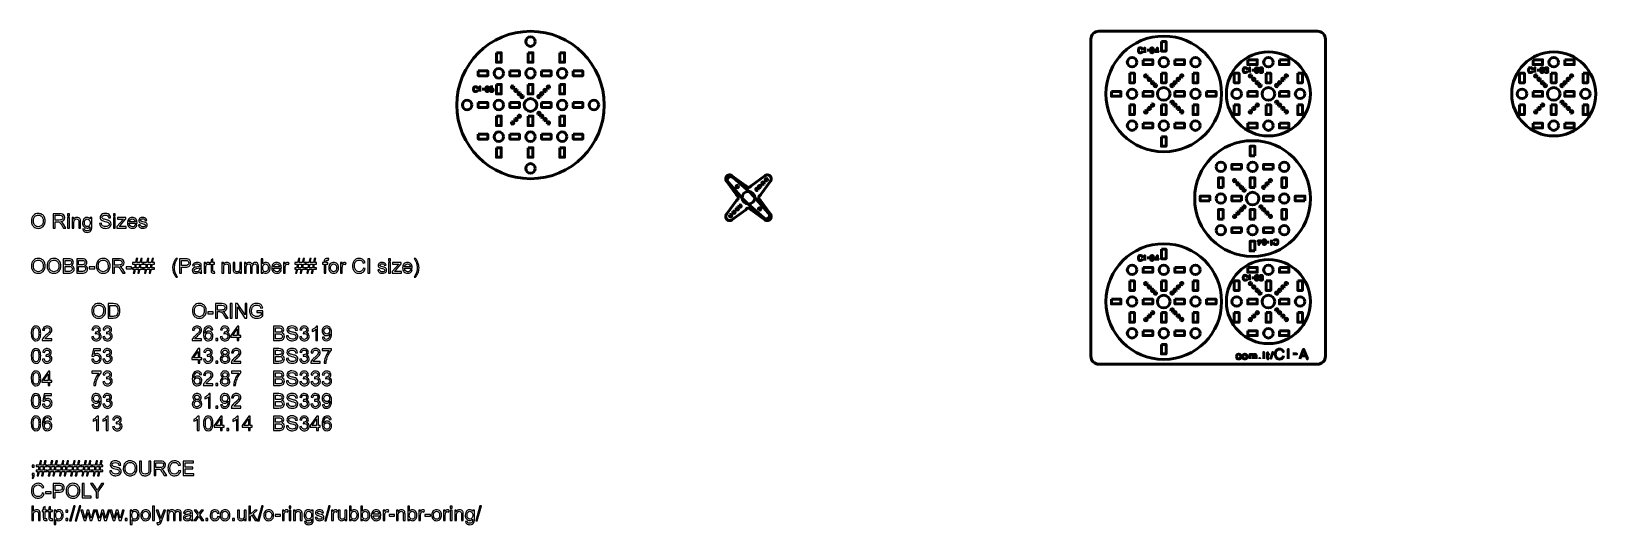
# Model space of a CAD drawing. Header units: centimetres. Extents: x -55.7 to 42.9, y -35.5 to -4.3.
import ezdxf

# ---------------------------------------------------------------- set-up
doc = ezdxf.new("R2010")
doc.units = ezdxf.units.CM
doc.header["$MEASUREMENT"] = 0
doc.layers.add('Layer 1', color=7, linetype='Continuous')

msp = doc.modelspace()

# ---------------------------------------------------------------- linework, layer by layer
at = {"layer": 'Layer 1', "color": 2, "lineweight": 53}
for centre, major_axis in [((-24.25, -9), (0, 4.65)), ((15.7, -8.3), (0, 3.65)), ((22.3, -8.3), (0, 2.65)), ((40.3, -8.3), (0, 2.65)), ((15.7, -21.4), (0, 3.65)), ((22.3, -21.4), (0, 2.65))]:
    msp.add_ellipse(centre, major_axis=major_axis, ratio=1, dxfattribs=at)
at = {"layer": 'Layer 1', "lineweight": 53}
for points in [[(-23.94997, -4.99993), (-23.94997, -5.1657), (-24.08431, -5.29993), (-24.24996, -5.29993), (-24.24996, -5.29993), (-24.41559, -5.29993), (-24.54997, -5.1657), (-24.54997, -4.99993), (-24.54997, -4.99993), (-24.54997, -4.83427), (-24.41559, -4.69993), (-24.24996, -4.69993), (-24.24996, -4.69993), (-24.08431, -4.69993), (-23.94997, -4.83427), (-23.94997, -4.99993)], [(-26.39997, -5.69995), (-26.39997, -5.69995), (-26.09997, -5.69995), (-26.09997, -5.69995), (-26.09997, -5.69995), (-26.09997, -5.69995), (-26.09997, -6.29995), (-26.09997, -6.29995), (-26.09997, -6.29995), (-26.09997, -6.29995), (-26.39997, -6.29995), (-26.39997, -6.29995), (-26.39997, -6.29995), (-26.39997, -6.29995), (-26.39997, -5.69995), (-26.39997, -5.69995)], [(-24.40004, -5.69995), (-24.40004, -5.69995), (-24.10004, -5.69995), (-24.10004, -5.69995), (-24.10004, -5.69995), (-24.10004, -5.69995), (-24.10004, -6.29995), (-24.10004, -6.29995), (-24.10004, -6.29995), (-24.10004, -6.29995), (-24.40004, -6.29995), (-24.40004, -6.29995), (-24.40004, -6.29995), (-24.40004, -6.29995), (-24.40004, -5.69995), (-24.40004, -5.69995)], [(-22.39994, -5.69995), (-22.39994, -5.69995), (-22.09993, -5.69995), (-22.09993, -5.69995), (-22.09993, -5.69995), (-22.09993, -5.69995), (-22.09993, -6.29995), (-22.09993, -6.29995), (-22.09993, -6.29995), (-22.09993, -6.29995), (-22.39994, -6.29995), (-22.39994, -6.29995), (-22.39994, -6.29995), (-22.39994, -6.29995), (-22.39994, -5.69995), (-22.39994, -5.69995)], [(15.54996, -4.99995), (15.54996, -4.99995), (15.84996, -4.99995), (15.84996, -4.99995), (15.84996, -4.99995), (15.84996, -4.99995), (15.84996, -5.59995), (15.84996, -5.59995), (15.84996, -5.59995), (15.84996, -5.59995), (15.54996, -5.59995), (15.54996, -5.59995), (15.54996, -5.59995), (15.54996, -5.59995), (15.54996, -4.99995), (15.54996, -4.99995)], [(-27.54995, -6.84993), (-27.54995, -6.84993), (-26.94995, -6.84993), (-26.94995, -6.84993), (-26.94995, -6.84993), (-26.94995, -6.84993), (-26.94995, -7.14993), (-26.94995, -7.14993), (-26.94995, -7.14993), (-26.94995, -7.14993), (-27.54995, -7.14993), (-27.54995, -7.14993), (-27.54995, -7.14993), (-27.54995, -7.14993), (-27.54995, -6.84993), (-27.54995, -6.84993)], [(-25.94989, -7), (-25.94989, -7.16563), (-26.08427, -7.30001), (-26.2499, -7.30001), (-26.2499, -7.30001), (-26.41567, -7.30001), (-26.5499, -7.16563), (-26.5499, -7), (-26.5499, -7), (-26.5499, -6.83423), (-26.41567, -6.7), (-26.2499, -6.7), (-26.2499, -6.7), (-26.08427, -6.7), (-25.94989, -6.83423), (-25.94989, -7)], [(-25.54999, -6.84993), (-25.54999, -6.84993), (-24.94998, -6.84993), (-24.94998, -6.84993), (-24.94998, -6.84993), (-24.94998, -6.84993), (-24.94998, -7.14993), (-24.94998, -7.14993), (-24.94998, -7.14993), (-24.94998, -7.14993), (-25.54999, -7.14993), (-25.54999, -7.14993), (-25.54999, -7.14993), (-25.54999, -7.14993), (-25.54999, -6.84993), (-25.54999, -6.84993)], [(-23.94997, -7), (-23.94997, -7.16563), (-24.08431, -7.30001), (-24.24996, -7.30001), (-24.24996, -7.30001), (-24.41559, -7.30001), (-24.54997, -7.16563), (-24.54997, -7), (-24.54997, -7), (-24.54997, -6.83423), (-24.41559, -6.7), (-24.24996, -6.7), (-24.24996, -6.7), (-24.08431, -6.7), (-23.94997, -6.83423), (-23.94997, -7)], [(-23.54992, -6.84993), (-23.54992, -6.84993), (-22.94992, -6.84993), (-22.94992, -6.84993), (-22.94992, -6.84993), (-22.94992, -6.84993), (-22.94992, -7.14993), (-22.94992, -7.14993), (-22.94992, -7.14993), (-22.94992, -7.14993), (-23.54992, -7.14993), (-23.54992, -7.14993), (-23.54992, -7.14993), (-23.54992, -7.14993), (-23.54992, -6.84993), (-23.54992, -6.84993)], [(-21.95, -7), (-21.95, -7.16563), (-22.08424, -7.30001), (-22.25001, -7.30001), (-22.25001, -7.30001), (-22.41567, -7.30001), (-22.55001, -7.16563), (-22.55001, -7), (-22.55001, -7), (-22.55001, -6.83423), (-22.41567, -6.7), (-22.25001, -6.7), (-22.25001, -6.7), (-22.08424, -6.7), (-21.95, -6.83423), (-21.95, -7)], [(-21.54995, -6.84993), (-21.54995, -6.84993), (-20.94995, -6.84993), (-20.94995, -6.84993), (-20.94995, -6.84993), (-20.94995, -6.84993), (-20.94995, -7.14993), (-20.94995, -7.14993), (-20.94995, -7.14993), (-20.94995, -7.14993), (-21.54995, -7.14993), (-21.54995, -7.14993), (-21.54995, -7.14993), (-21.54995, -7.14993), (-21.54995, -6.84993), (-21.54995, -6.84993)], [(14.00011, -6.3), (14.00011, -6.46563), (13.86573, -6.60001), (13.7001, -6.60001), (13.7001, -6.60001), (13.53433, -6.60001), (13.4001, -6.46563), (13.4001, -6.3), (13.4001, -6.3), (13.4001, -6.13423), (13.53433, -6), (13.7001, -6), (13.7001, -6), (13.86573, -6), (14.00011, -6.13423), (14.00011, -6.3)], [(14.40001, -6.14993), (14.40001, -6.14993), (15.00002, -6.14993), (15.00002, -6.14993), (15.00002, -6.14993), (15.00002, -6.14993), (15.00002, -6.44993), (15.00002, -6.44993), (15.00002, -6.44993), (15.00002, -6.44993), (14.40001, -6.44993), (14.40001, -6.44993), (14.40001, -6.44993), (14.40001, -6.44993), (14.40001, -6.14993), (14.40001, -6.14993)], [(16.00003, -6.3), (16.00003, -6.46563), (15.86569, -6.60001), (15.70004, -6.60001), (15.70004, -6.60001), (15.53441, -6.60001), (15.40003, -6.46563), (15.40003, -6.3), (15.40003, -6.3), (15.40003, -6.13423), (15.53441, -6), (15.70004, -6), (15.70004, -6), (15.86569, -6), (16.00003, -6.13423), (16.00003, -6.3)], [(16.40008, -6.14993), (16.40008, -6.14993), (17.00008, -6.14993), (17.00008, -6.14993), (17.00008, -6.14993), (17.00008, -6.14993), (17.00008, -6.44993), (17.00008, -6.44993), (17.00008, -6.44993), (17.00008, -6.44993), (16.40008, -6.44993), (16.40008, -6.44993), (16.40008, -6.44993), (16.40008, -6.44993), (16.40008, -6.14993), (16.40008, -6.14993)], [(18, -6.3), (18, -6.46563), (17.86576, -6.60001), (17.69999, -6.60001), (17.69999, -6.60001), (17.53433, -6.60001), (17.39999, -6.46563), (17.39999, -6.3), (17.39999, -6.3), (17.39999, -6.13423), (17.53433, -6), (17.69999, -6), (17.69999, -6), (17.86576, -6), (18, -6.13423), (18, -6.3)], [(21.00001, -6.14993), (21.00001, -6.14993), (21.60002, -6.14993), (21.60002, -6.14993), (21.60002, -6.14993), (21.60002, -6.14993), (21.60002, -6.44993), (21.60002, -6.44993), (21.60002, -6.44993), (21.60002, -6.44993), (21.00001, -6.44993), (21.00001, -6.44993), (21.00001, -6.44993), (21.00001, -6.44993), (21.00001, -6.14993), (21.00001, -6.14993)], [(22.60003, -6.3), (22.60003, -6.46563), (22.46569, -6.60001), (22.30004, -6.60001), (22.30004, -6.60001), (22.13441, -6.60001), (22.00003, -6.46563), (22.00003, -6.3), (22.00003, -6.3), (22.00003, -6.13423), (22.13441, -6), (22.30004, -6), (22.30004, -6), (22.46569, -6), (22.60003, -6.13423), (22.60003, -6.3)], [(23.00008, -6.14993), (23.00008, -6.14993), (23.60008, -6.14993), (23.60008, -6.14993), (23.60008, -6.14993), (23.60008, -6.14993), (23.60008, -6.44993), (23.60008, -6.44993), (23.60008, -6.44993), (23.60008, -6.44993), (23.00008, -6.44993), (23.00008, -6.44993), (23.00008, -6.44993), (23.00008, -6.44993), (23.00008, -6.14993), (23.00008, -6.14993)], [(39.00001, -6.14993), (39.00001, -6.14993), (39.60002, -6.14993), (39.60002, -6.14993), (39.60002, -6.14993), (39.60002, -6.14993), (39.60002, -6.44993), (39.60002, -6.44993), (39.60002, -6.44993), (39.60002, -6.44993), (39.00001, -6.44993), (39.00001, -6.44993), (39.00001, -6.44993), (39.00001, -6.44993), (39.00001, -6.14993), (39.00001, -6.14993)], [(40.60003, -6.3), (40.60003, -6.46563), (40.46569, -6.60001), (40.30004, -6.60001), (40.30004, -6.60001), (40.13441, -6.60001), (40.00003, -6.46563), (40.00003, -6.3), (40.00003, -6.3), (40.00003, -6.13423), (40.13441, -6), (40.30004, -6), (40.30004, -6), (40.46569, -6), (40.60003, -6.13423), (40.60003, -6.3)], [(41.00008, -6.14993), (41.00008, -6.14993), (41.60008, -6.14993), (41.60008, -6.14993), (41.60008, -6.14993), (41.60008, -6.14993), (41.60008, -6.44993), (41.60008, -6.44993), (41.60008, -6.44993), (41.60008, -6.44993), (41.00008, -6.44993), (41.00008, -6.44993), (41.00008, -6.44993), (41.00008, -6.44993), (41.00008, -6.14993), (41.00008, -6.14993)], [(-26.39997, -7.69991), (-26.39997, -7.69991), (-26.09997, -7.69991), (-26.09997, -7.69991), (-26.09997, -7.69991), (-26.09997, -7.69991), (-26.09997, -8.29992), (-26.09997, -8.29992), (-26.09997, -8.29992), (-26.09997, -8.29992), (-26.39997, -8.29992), (-26.39997, -8.29992), (-26.39997, -8.29992), (-26.39997, -8.29992), (-26.39997, -7.69991), (-26.39997, -7.69991)], [(-24.40004, -7.69991), (-24.40004, -7.69991), (-24.10004, -7.69991), (-24.10004, -7.69991), (-24.10004, -7.69991), (-24.10004, -7.69991), (-24.10004, -8.29992), (-24.10004, -8.29992), (-24.10004, -8.29992), (-24.10004, -8.29992), (-24.40004, -8.29992), (-24.40004, -8.29992), (-24.40004, -8.29992), (-24.40004, -8.29992), (-24.40004, -7.69991), (-24.40004, -7.69991)], [(-22.39994, -7.69991), (-22.39994, -7.69991), (-22.09993, -7.69991), (-22.09993, -7.69991), (-22.09993, -7.69991), (-22.09993, -7.69991), (-22.09993, -8.29992), (-22.09993, -8.29992), (-22.09993, -8.29992), (-22.09993, -8.29992), (-22.39994, -8.29992), (-22.39994, -8.29992), (-22.39994, -8.29992), (-22.39994, -8.29992), (-22.39994, -7.69991), (-22.39994, -7.69991)], [(13.55003, -6.99991), (13.55003, -6.99991), (13.85003, -6.99991), (13.85003, -6.99991), (13.85003, -6.99991), (13.85003, -6.99991), (13.85003, -7.59992), (13.85003, -7.59992), (13.85003, -7.59992), (13.85003, -7.59992), (13.55003, -7.59992), (13.55003, -7.59992), (13.55003, -7.59992), (13.55003, -7.59992), (13.55003, -6.99991), (13.55003, -6.99991)], [(15.54996, -6.99991), (15.54996, -6.99991), (15.84996, -6.99991), (15.84996, -6.99991), (15.84996, -6.99991), (15.84996, -6.99991), (15.84996, -7.59992), (15.84996, -7.59992), (15.84996, -7.59992), (15.84996, -7.59992), (15.54996, -7.59992), (15.54996, -7.59992), (15.54996, -7.59992), (15.54996, -7.59992), (15.54996, -6.99991), (15.54996, -6.99991)], [(17.55006, -6.99991), (17.55006, -6.99991), (17.85007, -6.99991), (17.85007, -6.99991), (17.85007, -6.99991), (17.85007, -6.99991), (17.85007, -7.59992), (17.85007, -7.59992), (17.85007, -7.59992), (17.85007, -7.59992), (17.55006, -7.59992), (17.55006, -7.59992), (17.55006, -7.59992), (17.55006, -7.59992), (17.55006, -6.99991), (17.55006, -6.99991)], [(20.15003, -6.99991), (20.15003, -6.99991), (20.45003, -6.99991), (20.45003, -6.99991), (20.45003, -6.99991), (20.45003, -6.99991), (20.45003, -7.59992), (20.45003, -7.59992), (20.45003, -7.59992), (20.45003, -7.59992), (20.15003, -7.59992), (20.15003, -7.59992), (20.15003, -7.59992), (20.15003, -7.59992), (20.15003, -6.99991), (20.15003, -6.99991)], [(22.14996, -6.99991), (22.14996, -6.99991), (22.44996, -6.99991), (22.44996, -6.99991), (22.44996, -6.99991), (22.44996, -6.99991), (22.44996, -7.59992), (22.44996, -7.59992), (22.44996, -7.59992), (22.44996, -7.59992), (22.14996, -7.59992), (22.14996, -7.59992), (22.14996, -7.59992), (22.14996, -7.59992), (22.14996, -6.99991), (22.14996, -6.99991)], [(24.15006, -6.99991), (24.15006, -6.99991), (24.45007, -6.99991), (24.45007, -6.99991), (24.45007, -6.99991), (24.45007, -6.99991), (24.45007, -7.59992), (24.45007, -7.59992), (24.45007, -7.59992), (24.45007, -7.59992), (24.15006, -7.59992), (24.15006, -7.59992), (24.15006, -7.59992), (24.15006, -7.59992), (24.15006, -6.99991), (24.15006, -6.99991)], [(38.15003, -6.99991), (38.15003, -6.99991), (38.45003, -6.99991), (38.45003, -6.99991), (38.45003, -6.99991), (38.45003, -6.99991), (38.45003, -7.59992), (38.45003, -7.59992), (38.45003, -7.59992), (38.45003, -7.59992), (38.15003, -7.59992), (38.15003, -7.59992), (38.15003, -7.59992), (38.15003, -7.59992), (38.15003, -6.99991), (38.15003, -6.99991)], [(40.14996, -6.99991), (40.14996, -6.99991), (40.44996, -6.99991), (40.44996, -6.99991), (40.44996, -6.99991), (40.44996, -6.99991), (40.44996, -7.59992), (40.44996, -7.59992), (40.44996, -7.59992), (40.44996, -7.59992), (40.14996, -7.59992), (40.14996, -7.59992), (40.14996, -7.59992), (40.14996, -7.59992), (40.14996, -6.99991), (40.14996, -6.99991)], [(42.15006, -6.99991), (42.15006, -6.99991), (42.45007, -6.99991), (42.45007, -6.99991), (42.45007, -6.99991), (42.45007, -6.99991), (42.45007, -7.59992), (42.45007, -7.59992), (42.45007, -7.59992), (42.45007, -7.59992), (42.15006, -7.59992), (42.15006, -7.59992), (42.15006, -7.59992), (42.15006, -7.59992), (42.15006, -6.99991), (42.15006, -6.99991)], [(-27.94997, -8.99994), (-27.94997, -9.16559), (-28.0842, -9.29993), (-28.24997, -9.29993), (-28.24997, -9.29993), (-28.41563, -9.29993), (-28.54997, -9.16559), (-28.54997, -8.99994), (-28.54997, -8.99994), (-28.54997, -8.83431), (-28.41563, -8.69993), (-28.24997, -8.69993), (-28.24997, -8.69993), (-28.0842, -8.69993), (-27.94997, -8.83431), (-27.94997, -8.99994)], [(-27.54995, -8.84986), (-27.54995, -8.84986), (-26.94995, -8.84986), (-26.94995, -8.84986), (-26.94995, -8.84986), (-26.94995, -8.84986), (-26.94995, -9.14986), (-26.94995, -9.14986), (-26.94995, -9.14986), (-26.94995, -9.14986), (-27.54995, -9.14986), (-27.54995, -9.14986), (-27.54995, -9.14986), (-27.54995, -9.14986), (-27.54995, -8.84986), (-27.54995, -8.84986)], [(-25.94989, -8.99994), (-25.94989, -9.16559), (-26.08427, -9.29993), (-26.2499, -9.29993), (-26.2499, -9.29993), (-26.41567, -9.29993), (-26.5499, -9.16559), (-26.5499, -8.99994), (-26.5499, -8.99994), (-26.5499, -8.83431), (-26.41567, -8.69993), (-26.2499, -8.69993), (-26.2499, -8.69993), (-26.08427, -8.69993), (-25.94989, -8.83431), (-25.94989, -8.99994)], [(-25.54999, -8.84986), (-25.54999, -8.84986), (-24.94998, -8.84986), (-24.94998, -8.84986), (-24.94998, -8.84986), (-24.94998, -8.84986), (-24.94998, -9.14986), (-24.94998, -9.14986), (-24.94998, -9.14986), (-24.94998, -9.14986), (-25.54999, -9.14986), (-25.54999, -9.14986), (-25.54999, -9.14986), (-25.54999, -9.14986), (-25.54999, -8.84986), (-25.54999, -8.84986)], [(-23.84996, -8.99994), (-23.84996, -9.22082), (-24.02908, -9.39994), (-24.24996, -9.39994), (-24.24996, -9.39994), (-24.4708, -9.39994), (-24.64998, -9.22082), (-24.64998, -8.99994), (-24.64998, -8.99994), (-24.64998, -8.7791), (-24.4708, -8.59992), (-24.24996, -8.59992), (-24.24996, -8.59992), (-24.02908, -8.59992), (-23.84996, -8.7791), (-23.84996, -8.99994)], [(-23.54992, -8.84986), (-23.54992, -8.84986), (-22.94992, -8.84986), (-22.94992, -8.84986), (-22.94992, -8.84986), (-22.94992, -8.84986), (-22.94992, -9.14986), (-22.94992, -9.14986), (-22.94992, -9.14986), (-22.94992, -9.14986), (-23.54992, -9.14986), (-23.54992, -9.14986), (-23.54992, -9.14986), (-23.54992, -9.14986), (-23.54992, -8.84986), (-23.54992, -8.84986)], [(-21.95, -8.99994), (-21.95, -9.16559), (-22.08424, -9.29993), (-22.25001, -9.29993), (-22.25001, -9.29993), (-22.41567, -9.29993), (-22.55001, -9.16559), (-22.55001, -8.99994), (-22.55001, -8.99994), (-22.55001, -8.83431), (-22.41567, -8.69993), (-22.25001, -8.69993), (-22.25001, -8.69993), (-22.08424, -8.69993), (-21.95, -8.83431), (-21.95, -8.99994)], [(-21.54995, -8.84986), (-21.54995, -8.84986), (-20.94995, -8.84986), (-20.94995, -8.84986), (-20.94995, -8.84986), (-20.94995, -8.84986), (-20.94995, -9.14986), (-20.94995, -9.14986), (-20.94995, -9.14986), (-20.94995, -9.14986), (-21.54995, -9.14986), (-21.54995, -9.14986), (-21.54995, -9.14986), (-21.54995, -9.14986), (-21.54995, -8.84986), (-21.54995, -8.84986)], [(-19.94993, -8.99994), (-19.94993, -9.16559), (-20.0843, -9.29993), (-20.24993, -9.29993), (-20.24993, -9.29993), (-20.4157, -9.29993), (-20.54993, -9.16559), (-20.54993, -8.99994), (-20.54993, -8.99994), (-20.54993, -8.83431), (-20.4157, -8.69993), (-20.24993, -8.69993), (-20.24993, -8.69993), (-20.0843, -8.69993), (-19.94993, -8.83431), (-19.94993, -8.99994)], [(12.40005, -8.14986), (12.40005, -8.14986), (13.00005, -8.14986), (13.00005, -8.14986), (13.00005, -8.14986), (13.00005, -8.14986), (13.00005, -8.44986), (13.00005, -8.44986), (13.00005, -8.44986), (13.00005, -8.44986), (12.40005, -8.44986), (12.40005, -8.44986), (12.40005, -8.44986), (12.40005, -8.44986), (12.40005, -8.14986), (12.40005, -8.14986)], [(14.00011, -8.29994), (14.00011, -8.46559), (13.86573, -8.59993), (13.7001, -8.59993), (13.7001, -8.59993), (13.53433, -8.59993), (13.4001, -8.46559), (13.4001, -8.29994), (13.4001, -8.29994), (13.4001, -8.13431), (13.53433, -7.99993), (13.7001, -7.99993), (13.7001, -7.99993), (13.86573, -7.99993), (14.00011, -8.13431), (14.00011, -8.29994)], [(14.40001, -8.14986), (14.40001, -8.14986), (15.00002, -8.14986), (15.00002, -8.14986), (15.00002, -8.14986), (15.00002, -8.14986), (15.00002, -8.44986), (15.00002, -8.44986), (15.00002, -8.44986), (15.00002, -8.44986), (14.40001, -8.44986), (14.40001, -8.44986), (14.40001, -8.44986), (14.40001, -8.44986), (14.40001, -8.14986), (14.40001, -8.14986)], [(16.10004, -8.29994), (16.10004, -8.52082), (15.92092, -8.69994), (15.70004, -8.69994), (15.70004, -8.69994), (15.4792, -8.69994), (15.30002, -8.52082), (15.30002, -8.29994), (15.30002, -8.29994), (15.30002, -8.0791), (15.4792, -7.89992), (15.70004, -7.89992), (15.70004, -7.89992), (15.92092, -7.89992), (16.10004, -8.0791), (16.10004, -8.29994)], [(16.40008, -8.14986), (16.40008, -8.14986), (17.00008, -8.14986), (17.00008, -8.14986), (17.00008, -8.14986), (17.00008, -8.14986), (17.00008, -8.44986), (17.00008, -8.44986), (17.00008, -8.44986), (17.00008, -8.44986), (16.40008, -8.44986), (16.40008, -8.44986), (16.40008, -8.44986), (16.40008, -8.44986), (16.40008, -8.14986), (16.40008, -8.14986)], [(18, -8.29994), (18, -8.46559), (17.86576, -8.59993), (17.69999, -8.59993), (17.69999, -8.59993), (17.53433, -8.59993), (17.39999, -8.46559), (17.39999, -8.29994), (17.39999, -8.29994), (17.39999, -8.13431), (17.53433, -7.99993), (17.69999, -7.99993), (17.69999, -7.99993), (17.86576, -7.99993), (18, -8.13431), (18, -8.29994)], [(18.40005, -8.14986), (18.40005, -8.14986), (19.00005, -8.14986), (19.00005, -8.14986), (19.00005, -8.14986), (19.00005, -8.14986), (19.00005, -8.44986), (19.00005, -8.44986), (19.00005, -8.44986), (19.00005, -8.44986), (18.40005, -8.44986), (18.40005, -8.44986), (18.40005, -8.44986), (18.40005, -8.44986), (18.40005, -8.14986), (18.40005, -8.14986)], [(20.60011, -8.29994), (20.60011, -8.46559), (20.46573, -8.59993), (20.3001, -8.59993), (20.3001, -8.59993), (20.13433, -8.59993), (20.0001, -8.46559), (20.0001, -8.29994), (20.0001, -8.29994), (20.0001, -8.13431), (20.13433, -7.99993), (20.3001, -7.99993), (20.3001, -7.99993), (20.46573, -7.99993), (20.60011, -8.13431), (20.60011, -8.29994)], [(21.00001, -8.14986), (21.00001, -8.14986), (21.60002, -8.14986), (21.60002, -8.14986), (21.60002, -8.14986), (21.60002, -8.14986), (21.60002, -8.44986), (21.60002, -8.44986), (21.60002, -8.44986), (21.60002, -8.44986), (21.00001, -8.44986), (21.00001, -8.44986), (21.00001, -8.44986), (21.00001, -8.44986), (21.00001, -8.14986), (21.00001, -8.14986)], [(22.70004, -8.29994), (22.70004, -8.52082), (22.52092, -8.69994), (22.30004, -8.69994), (22.30004, -8.69994), (22.0792, -8.69994), (21.90002, -8.52082), (21.90002, -8.29994), (21.90002, -8.29994), (21.90002, -8.0791), (22.0792, -7.89992), (22.30004, -7.89992), (22.30004, -7.89992), (22.52092, -7.89992), (22.70004, -8.0791), (22.70004, -8.29994)], [(23.00008, -8.14986), (23.00008, -8.14986), (23.60008, -8.14986), (23.60008, -8.14986), (23.60008, -8.14986), (23.60008, -8.14986), (23.60008, -8.44986), (23.60008, -8.44986), (23.60008, -8.44986), (23.60008, -8.44986), (23.00008, -8.44986), (23.00008, -8.44986), (23.00008, -8.44986), (23.00008, -8.44986), (23.00008, -8.14986), (23.00008, -8.14986)], [(24.6, -8.29994), (24.6, -8.46559), (24.46576, -8.59993), (24.29999, -8.59993), (24.29999, -8.59993), (24.13433, -8.59993), (23.99999, -8.46559), (23.99999, -8.29994), (23.99999, -8.29994), (23.99999, -8.13431), (24.13433, -7.99993), (24.29999, -7.99993), (24.29999, -7.99993), (24.46576, -7.99993), (24.6, -8.13431), (24.6, -8.29994)], [(38.60011, -8.29994), (38.60011, -8.46559), (38.46573, -8.59993), (38.3001, -8.59993), (38.3001, -8.59993), (38.13433, -8.59993), (38.0001, -8.46559), (38.0001, -8.29994), (38.0001, -8.29994), (38.0001, -8.13431), (38.13433, -7.99993), (38.3001, -7.99993), (38.3001, -7.99993), (38.46573, -7.99993), (38.60011, -8.13431), (38.60011, -8.29994)], [(39.00001, -8.14986), (39.00001, -8.14986), (39.60002, -8.14986), (39.60002, -8.14986), (39.60002, -8.14986), (39.60002, -8.14986), (39.60002, -8.44986), (39.60002, -8.44986), (39.60002, -8.44986), (39.60002, -8.44986), (39.00001, -8.44986), (39.00001, -8.44986), (39.00001, -8.44986), (39.00001, -8.44986), (39.00001, -8.14986), (39.00001, -8.14986)], [(40.70004, -8.29994), (40.70004, -8.52082), (40.52092, -8.69994), (40.30004, -8.69994), (40.30004, -8.69994), (40.0792, -8.69994), (39.90002, -8.52082), (39.90002, -8.29994), (39.90002, -8.29994), (39.90002, -8.0791), (40.0792, -7.89992), (40.30004, -7.89992), (40.30004, -7.89992), (40.52092, -7.89992), (40.70004, -8.0791), (40.70004, -8.29994)], [(41.00008, -8.14986), (41.00008, -8.14986), (41.60008, -8.14986), (41.60008, -8.14986), (41.60008, -8.14986), (41.60008, -8.14986), (41.60008, -8.44986), (41.60008, -8.44986), (41.60008, -8.44986), (41.60008, -8.44986), (41.00008, -8.44986), (41.00008, -8.44986), (41.00008, -8.44986), (41.00008, -8.44986), (41.00008, -8.14986), (41.00008, -8.14986)], [(42.6, -8.29994), (42.6, -8.46559), (42.46576, -8.59993), (42.29999, -8.59993), (42.29999, -8.59993), (42.13433, -8.59993), (41.99999, -8.46559), (41.99999, -8.29994), (41.99999, -8.29994), (41.99999, -8.13431), (42.13433, -7.99993), (42.29999, -7.99993), (42.29999, -7.99993), (42.46576, -7.99993), (42.6, -8.13431), (42.6, -8.29994)], [(-26.39997, -9.69998), (-26.39997, -9.69998), (-26.09997, -9.69998), (-26.09997, -9.69998), (-26.09997, -9.69998), (-26.09997, -9.69998), (-26.09997, -10.29998), (-26.09997, -10.29998), (-26.09997, -10.29998), (-26.09997, -10.29998), (-26.39997, -10.29998), (-26.39997, -10.29998), (-26.39997, -10.29998), (-26.39997, -10.29998), (-26.39997, -9.69998), (-26.39997, -9.69998)], [(-24.40004, -9.69998), (-24.40004, -9.69998), (-24.10004, -9.69998), (-24.10004, -9.69998), (-24.10004, -9.69998), (-24.10004, -9.69998), (-24.10004, -10.29998), (-24.10004, -10.29998), (-24.10004, -10.29998), (-24.10004, -10.29998), (-24.40004, -10.29998), (-24.40004, -10.29998), (-24.40004, -10.29998), (-24.40004, -10.29998), (-24.40004, -9.69998), (-24.40004, -9.69998)], [(-22.39994, -9.69998), (-22.39994, -9.69998), (-22.09993, -9.69998), (-22.09993, -9.69998), (-22.09993, -9.69998), (-22.09993, -9.69998), (-22.09993, -10.29998), (-22.09993, -10.29998), (-22.09993, -10.29998), (-22.09993, -10.29998), (-22.39994, -10.29998), (-22.39994, -10.29998), (-22.39994, -10.29998), (-22.39994, -10.29998), (-22.39994, -9.69998), (-22.39994, -9.69998)], [(13.55003, -8.99998), (13.55003, -8.99998), (13.85003, -8.99998), (13.85003, -8.99998), (13.85003, -8.99998), (13.85003, -8.99998), (13.85003, -9.59998), (13.85003, -9.59998), (13.85003, -9.59998), (13.85003, -9.59998), (13.55003, -9.59998), (13.55003, -9.59998), (13.55003, -9.59998), (13.55003, -9.59998), (13.55003, -8.99998), (13.55003, -8.99998)], [(15.54996, -8.99998), (15.54996, -8.99998), (15.84996, -8.99998), (15.84996, -8.99998), (15.84996, -8.99998), (15.84996, -8.99998), (15.84996, -9.59998), (15.84996, -9.59998), (15.84996, -9.59998), (15.84996, -9.59998), (15.54996, -9.59998), (15.54996, -9.59998), (15.54996, -9.59998), (15.54996, -9.59998), (15.54996, -8.99998), (15.54996, -8.99998)], [(17.55006, -8.99998), (17.55006, -8.99998), (17.85007, -8.99998), (17.85007, -8.99998), (17.85007, -8.99998), (17.85007, -8.99998), (17.85007, -9.59998), (17.85007, -9.59998), (17.85007, -9.59998), (17.85007, -9.59998), (17.55006, -9.59998), (17.55006, -9.59998), (17.55006, -9.59998), (17.55006, -9.59998), (17.55006, -8.99998), (17.55006, -8.99998)], [(20.15003, -8.99998), (20.15003, -8.99998), (20.45003, -8.99998), (20.45003, -8.99998), (20.45003, -8.99998), (20.45003, -8.99998), (20.45003, -9.59998), (20.45003, -9.59998), (20.45003, -9.59998), (20.45003, -9.59998), (20.15003, -9.59998), (20.15003, -9.59998), (20.15003, -9.59998), (20.15003, -9.59998), (20.15003, -8.99998), (20.15003, -8.99998)], [(22.14996, -8.99998), (22.14996, -8.99998), (22.44996, -8.99998), (22.44996, -8.99998), (22.44996, -8.99998), (22.44996, -8.99998), (22.44996, -9.59998), (22.44996, -9.59998), (22.44996, -9.59998), (22.44996, -9.59998), (22.14996, -9.59998), (22.14996, -9.59998), (22.14996, -9.59998), (22.14996, -9.59998), (22.14996, -8.99998), (22.14996, -8.99998)], [(24.15006, -8.99998), (24.15006, -8.99998), (24.45007, -8.99998), (24.45007, -8.99998), (24.45007, -8.99998), (24.45007, -8.99998), (24.45007, -9.59998), (24.45007, -9.59998), (24.45007, -9.59998), (24.45007, -9.59998), (24.15006, -9.59998), (24.15006, -9.59998), (24.15006, -9.59998), (24.15006, -9.59998), (24.15006, -8.99998), (24.15006, -8.99998)], [(38.15003, -8.99998), (38.15003, -8.99998), (38.45003, -8.99998), (38.45003, -8.99998), (38.45003, -8.99998), (38.45003, -8.99998), (38.45003, -9.59998), (38.45003, -9.59998), (38.45003, -9.59998), (38.45003, -9.59998), (38.15003, -9.59998), (38.15003, -9.59998), (38.15003, -9.59998), (38.15003, -9.59998), (38.15003, -8.99998), (38.15003, -8.99998)], [(40.14996, -8.99998), (40.14996, -8.99998), (40.44996, -8.99998), (40.44996, -8.99998), (40.44996, -8.99998), (40.44996, -8.99998), (40.44996, -9.59998), (40.44996, -9.59998), (40.44996, -9.59998), (40.44996, -9.59998), (40.14996, -9.59998), (40.14996, -9.59998), (40.14996, -9.59998), (40.14996, -9.59998), (40.14996, -8.99998), (40.14996, -8.99998)], [(42.15006, -8.99998), (42.15006, -8.99998), (42.45007, -8.99998), (42.45007, -8.99998), (42.45007, -8.99998), (42.45007, -8.99998), (42.45007, -9.59998), (42.45007, -9.59998), (42.45007, -9.59998), (42.45007, -9.59998), (42.15006, -9.59998), (42.15006, -9.59998), (42.15006, -9.59998), (42.15006, -9.59998), (42.15006, -8.99998), (42.15006, -8.99998)], [(-27.54995, -10.84996), (-27.54995, -10.84996), (-26.94995, -10.84996), (-26.94995, -10.84996), (-26.94995, -10.84996), (-26.94995, -10.84996), (-26.94995, -11.14997), (-26.94995, -11.14997), (-26.94995, -11.14997), (-26.94995, -11.14997), (-27.54995, -11.14997), (-27.54995, -11.14997), (-27.54995, -11.14997), (-27.54995, -11.14997), (-27.54995, -10.84996), (-27.54995, -10.84996)], [(-25.94989, -10.99989), (-25.94989, -11.16566), (-26.08427, -11.2999), (-26.2499, -11.2999), (-26.2499, -11.2999), (-26.41567, -11.2999), (-26.5499, -11.16566), (-26.5499, -10.99989), (-26.5499, -10.99989), (-26.5499, -10.83423), (-26.41567, -10.69989), (-26.2499, -10.69989), (-26.2499, -10.69989), (-26.08427, -10.69989), (-25.94989, -10.83423), (-25.94989, -10.99989)], [(-25.54999, -10.84996), (-25.54999, -10.84996), (-24.94998, -10.84996), (-24.94998, -10.84996), (-24.94998, -10.84996), (-24.94998, -10.84996), (-24.94998, -11.14997), (-24.94998, -11.14997), (-24.94998, -11.14997), (-24.94998, -11.14997), (-25.54999, -11.14997), (-25.54999, -11.14997), (-25.54999, -11.14997), (-25.54999, -11.14997), (-25.54999, -10.84996), (-25.54999, -10.84996)], [(-23.94997, -10.99989), (-23.94997, -11.16566), (-24.08431, -11.2999), (-24.24996, -11.2999), (-24.24996, -11.2999), (-24.41559, -11.2999), (-24.54997, -11.16566), (-24.54997, -10.99989), (-24.54997, -10.99989), (-24.54997, -10.83423), (-24.41559, -10.69989), (-24.24996, -10.69989), (-24.24996, -10.69989), (-24.08431, -10.69989), (-23.94997, -10.83423), (-23.94997, -10.99989)], [(-23.54992, -10.84996), (-23.54992, -10.84996), (-22.94992, -10.84996), (-22.94992, -10.84996), (-22.94992, -10.84996), (-22.94992, -10.84996), (-22.94992, -11.14997), (-22.94992, -11.14997), (-22.94992, -11.14997), (-22.94992, -11.14997), (-23.54992, -11.14997), (-23.54992, -11.14997), (-23.54992, -11.14997), (-23.54992, -11.14997), (-23.54992, -10.84996), (-23.54992, -10.84996)], [(-21.95, -10.99989), (-21.95, -11.16566), (-22.08424, -11.2999), (-22.25001, -11.2999), (-22.25001, -11.2999), (-22.41567, -11.2999), (-22.55001, -11.16566), (-22.55001, -10.99989), (-22.55001, -10.99989), (-22.55001, -10.83423), (-22.41567, -10.69989), (-22.25001, -10.69989), (-22.25001, -10.69989), (-22.08424, -10.69989), (-21.95, -10.83423), (-21.95, -10.99989)], [(-21.54995, -10.84996), (-21.54995, -10.84996), (-20.94995, -10.84996), (-20.94995, -10.84996), (-20.94995, -10.84996), (-20.94995, -10.84996), (-20.94995, -11.14997), (-20.94995, -11.14997), (-20.94995, -11.14997), (-20.94995, -11.14997), (-21.54995, -11.14997), (-21.54995, -11.14997), (-21.54995, -11.14997), (-21.54995, -11.14997), (-21.54995, -10.84996), (-21.54995, -10.84996)], [(14.00011, -10.29989), (14.00011, -10.46566), (13.86573, -10.5999), (13.7001, -10.5999), (13.7001, -10.5999), (13.53433, -10.5999), (13.4001, -10.46566), (13.4001, -10.29989), (13.4001, -10.29989), (13.4001, -10.13423), (13.53433, -9.99989), (13.7001, -9.99989), (13.7001, -9.99989), (13.86573, -9.99989), (14.00011, -10.13423), (14.00011, -10.29989)], [(14.40001, -10.14996), (14.40001, -10.14996), (15.00002, -10.14996), (15.00002, -10.14996), (15.00002, -10.14996), (15.00002, -10.14996), (15.00002, -10.44997), (15.00002, -10.44997), (15.00002, -10.44997), (15.00002, -10.44997), (14.40001, -10.44997), (14.40001, -10.44997), (14.40001, -10.44997), (14.40001, -10.44997), (14.40001, -10.14996), (14.40001, -10.14996)], [(16.00003, -10.29989), (16.00003, -10.46566), (15.86569, -10.5999), (15.70004, -10.5999), (15.70004, -10.5999), (15.53441, -10.5999), (15.40003, -10.46566), (15.40003, -10.29989), (15.40003, -10.29989), (15.40003, -10.13423), (15.53441, -9.99989), (15.70004, -9.99989), (15.70004, -9.99989), (15.86569, -9.99989), (16.00003, -10.13423), (16.00003, -10.29989)], [(16.40008, -10.14996), (16.40008, -10.14996), (17.00008, -10.14996), (17.00008, -10.14996), (17.00008, -10.14996), (17.00008, -10.14996), (17.00008, -10.44997), (17.00008, -10.44997), (17.00008, -10.44997), (17.00008, -10.44997), (16.40008, -10.44997), (16.40008, -10.44997), (16.40008, -10.44997), (16.40008, -10.44997), (16.40008, -10.14996), (16.40008, -10.14996)], [(18, -10.29989), (18, -10.46566), (17.86576, -10.5999), (17.69999, -10.5999), (17.69999, -10.5999), (17.53433, -10.5999), (17.39999, -10.46566), (17.39999, -10.29989), (17.39999, -10.29989), (17.39999, -10.13423), (17.53433, -9.99989), (17.69999, -9.99989), (17.69999, -9.99989), (17.86576, -9.99989), (18, -10.13423), (18, -10.29989)], [(21.00001, -10.14996), (21.00001, -10.14996), (21.60002, -10.14996), (21.60002, -10.14996), (21.60002, -10.14996), (21.60002, -10.14996), (21.60002, -10.44997), (21.60002, -10.44997), (21.60002, -10.44997), (21.60002, -10.44997), (21.00001, -10.44997), (21.00001, -10.44997), (21.00001, -10.44997), (21.00001, -10.44997), (21.00001, -10.14996), (21.00001, -10.14996)], [(22.60003, -10.29989), (22.60003, -10.46566), (22.46569, -10.5999), (22.30004, -10.5999), (22.30004, -10.5999), (22.13441, -10.5999), (22.00003, -10.46566), (22.00003, -10.29989), (22.00003, -10.29989), (22.00003, -10.13423), (22.13441, -9.99989), (22.30004, -9.99989), (22.30004, -9.99989), (22.46569, -9.99989), (22.60003, -10.13423), (22.60003, -10.29989)], [(23.00008, -10.14996), (23.00008, -10.14996), (23.60008, -10.14996), (23.60008, -10.14996), (23.60008, -10.14996), (23.60008, -10.14996), (23.60008, -10.44997), (23.60008, -10.44997), (23.60008, -10.44997), (23.60008, -10.44997), (23.00008, -10.44997), (23.00008, -10.44997), (23.00008, -10.44997), (23.00008, -10.44997), (23.00008, -10.14996), (23.00008, -10.14996)], [(39.00001, -10.14996), (39.00001, -10.14996), (39.60002, -10.14996), (39.60002, -10.14996), (39.60002, -10.14996), (39.60002, -10.14996), (39.60002, -10.44997), (39.60002, -10.44997), (39.60002, -10.44997), (39.60002, -10.44997), (39.00001, -10.44997), (39.00001, -10.44997), (39.00001, -10.44997), (39.00001, -10.44997), (39.00001, -10.14996), (39.00001, -10.14996)], [(40.60003, -10.29989), (40.60003, -10.46566), (40.46569, -10.5999), (40.30004, -10.5999), (40.30004, -10.5999), (40.13441, -10.5999), (40.00003, -10.46566), (40.00003, -10.29989), (40.00003, -10.29989), (40.00003, -10.13423), (40.13441, -9.99989), (40.30004, -9.99989), (40.30004, -9.99989), (40.46569, -9.99989), (40.60003, -10.13423), (40.60003, -10.29989)], [(41.00008, -10.14996), (41.00008, -10.14996), (41.60008, -10.14996), (41.60008, -10.14996), (41.60008, -10.14996), (41.60008, -10.14996), (41.60008, -10.44997), (41.60008, -10.44997), (41.60008, -10.44997), (41.60008, -10.44997), (41.00008, -10.44997), (41.00008, -10.44997), (41.00008, -10.44997), (41.00008, -10.44997), (41.00008, -10.14996), (41.00008, -10.14996)], [(-26.39997, -11.69995), (-26.39997, -11.69995), (-26.09997, -11.69995), (-26.09997, -11.69995), (-26.09997, -11.69995), (-26.09997, -11.69995), (-26.09997, -12.29995), (-26.09997, -12.29995), (-26.09997, -12.29995), (-26.09997, -12.29995), (-26.39997, -12.29995), (-26.39997, -12.29995), (-26.39997, -12.29995), (-26.39997, -12.29995), (-26.39997, -11.69995), (-26.39997, -11.69995)], [(-24.40004, -11.69995), (-24.40004, -11.69995), (-24.10004, -11.69995), (-24.10004, -11.69995), (-24.10004, -11.69995), (-24.10004, -11.69995), (-24.10004, -12.29995), (-24.10004, -12.29995), (-24.10004, -12.29995), (-24.10004, -12.29995), (-24.40004, -12.29995), (-24.40004, -12.29995), (-24.40004, -12.29995), (-24.40004, -12.29995), (-24.40004, -11.69995), (-24.40004, -11.69995)], [(-22.39994, -11.69995), (-22.39994, -11.69995), (-22.09993, -11.69995), (-22.09993, -11.69995), (-22.09993, -11.69995), (-22.09993, -11.69995), (-22.09993, -12.29995), (-22.09993, -12.29995), (-22.09993, -12.29995), (-22.09993, -12.29995), (-22.39994, -12.29995), (-22.39994, -12.29995), (-22.39994, -12.29995), (-22.39994, -12.29995), (-22.39994, -11.69995), (-22.39994, -11.69995)], [(15.54996, -10.99995), (15.54996, -10.99995), (15.84996, -10.99995), (15.84996, -10.99995), (15.84996, -10.99995), (15.84996, -10.99995), (15.84996, -11.59995), (15.84996, -11.59995), (15.84996, -11.59995), (15.84996, -11.59995), (15.54996, -11.59995), (15.54996, -11.59995), (15.54996, -11.59995), (15.54996, -11.59995), (15.54996, -10.99995), (15.54996, -10.99995)], [(21.45004, -12.20005), (21.45004, -12.20005), (21.15004, -12.20005), (21.15004, -12.20005), (21.15004, -12.20005), (21.15004, -12.20005), (21.15004, -11.60005), (21.15004, -11.60005), (21.15004, -11.60005), (21.15004, -11.60005), (21.45004, -11.60005), (21.45004, -11.60005), (21.45004, -11.60005), (21.45004, -11.60005), (21.45004, -12.20005), (21.45004, -12.20005)], [(-23.94997, -12.99997), (-23.94997, -13.1656), (-24.08431, -13.29997), (-24.24996, -13.29997), (-24.24996, -13.29997), (-24.41559, -13.29997), (-24.54997, -13.1656), (-24.54997, -12.99997), (-24.54997, -12.99997), (-24.54997, -12.8342), (-24.41559, -12.69997), (-24.24996, -12.69997), (-24.24996, -12.69997), (-24.08431, -12.69997), (-23.94997, -12.8342), (-23.94997, -12.99997)], [(19, -12.90011), (19, -12.73434), (19.13424, -12.6001), (19.30001, -12.6001), (19.30001, -12.6001), (19.46567, -12.6001), (19.60001, -12.73434), (19.60001, -12.90011), (19.60001, -12.90011), (19.60001, -13.06577), (19.46567, -13.20011), (19.30001, -13.20011), (19.30001, -13.20011), (19.13424, -13.20011), (19, -13.06577), (19, -12.90011)], [(20.59992, -13.05004), (20.59992, -13.05004), (19.99992, -13.05004), (19.99992, -13.05004), (19.99992, -13.05004), (19.99992, -13.05004), (19.99992, -12.75003), (19.99992, -12.75003), (19.99992, -12.75003), (19.99992, -12.75003), (20.59992, -12.75003), (20.59992, -12.75003), (20.59992, -12.75003), (20.59992, -12.75003), (20.59992, -13.05004), (20.59992, -13.05004)], [(20.99997, -12.90011), (20.99997, -12.73434), (21.13431, -12.6001), (21.29996, -12.6001), (21.29996, -12.6001), (21.46559, -12.6001), (21.59997, -12.73434), (21.59997, -12.90011), (21.59997, -12.90011), (21.59997, -13.06577), (21.46559, -13.20011), (21.29996, -13.20011), (21.29996, -13.20011), (21.13431, -13.20011), (20.99997, -13.06577), (20.99997, -12.90011)], [(22.59999, -13.05004), (22.59999, -13.05004), (21.99998, -13.05004), (21.99998, -13.05004), (21.99998, -13.05004), (21.99998, -13.05004), (21.99998, -12.75003), (21.99998, -12.75003), (21.99998, -12.75003), (21.99998, -12.75003), (22.59999, -12.75003), (22.59999, -12.75003), (22.59999, -12.75003), (22.59999, -12.75003), (22.59999, -13.05004), (22.59999, -13.05004)], [(22.99989, -12.90011), (22.99989, -12.73434), (23.13427, -12.6001), (23.2999, -12.6001), (23.2999, -12.6001), (23.46567, -12.6001), (23.5999, -12.73434), (23.5999, -12.90011), (23.5999, -12.90011), (23.5999, -13.06577), (23.46567, -13.20011), (23.2999, -13.20011), (23.2999, -13.20011), (23.13427, -13.20011), (22.99989, -13.06577), (22.99989, -12.90011)], [(19.44994, -14.20002), (19.44994, -14.20002), (19.14993, -14.20002), (19.14993, -14.20002), (19.14993, -14.20002), (19.14993, -14.20002), (19.14993, -13.60002), (19.14993, -13.60002), (19.14993, -13.60002), (19.14993, -13.60002), (19.44994, -13.60002), (19.44994, -13.60002), (19.44994, -13.60002), (19.44994, -13.60002), (19.44994, -14.20002), (19.44994, -14.20002)], [(21.45004, -14.20002), (21.45004, -14.20002), (21.15004, -14.20002), (21.15004, -14.20002), (21.15004, -14.20002), (21.15004, -14.20002), (21.15004, -13.60002), (21.15004, -13.60002), (21.15004, -13.60002), (21.15004, -13.60002), (21.45004, -13.60002), (21.45004, -13.60002), (21.45004, -13.60002), (21.45004, -13.60002), (21.45004, -14.20002), (21.45004, -14.20002)], [(23.44997, -14.20002), (23.44997, -14.20002), (23.14997, -14.20002), (23.14997, -14.20002), (23.14997, -14.20002), (23.14997, -14.20002), (23.14997, -13.60002), (23.14997, -13.60002), (23.14997, -13.60002), (23.14997, -13.60002), (23.44997, -13.60002), (23.44997, -13.60002), (23.44997, -13.60002), (23.44997, -13.60002), (23.44997, -14.20002), (23.44997, -14.20002)], [(18.59995, -15.05014), (18.59995, -15.05014), (17.99995, -15.05014), (17.99995, -15.05014), (17.99995, -15.05014), (17.99995, -15.05014), (17.99995, -14.75014), (17.99995, -14.75014), (17.99995, -14.75014), (17.99995, -14.75014), (18.59995, -14.75014), (18.59995, -14.75014), (18.59995, -14.75014), (18.59995, -14.75014), (18.59995, -15.05014), (18.59995, -15.05014)], [(19, -14.90006), (19, -14.73441), (19.13424, -14.60007), (19.30001, -14.60007), (19.30001, -14.60007), (19.46567, -14.60007), (19.60001, -14.73441), (19.60001, -14.90006), (19.60001, -14.90006), (19.60001, -15.06569), (19.46567, -15.20007), (19.30001, -15.20007), (19.30001, -15.20007), (19.13424, -15.20007), (19, -15.06569), (19, -14.90006)], [(20.59992, -15.05014), (20.59992, -15.05014), (19.99992, -15.05014), (19.99992, -15.05014), (19.99992, -15.05014), (19.99992, -15.05014), (19.99992, -14.75014), (19.99992, -14.75014), (19.99992, -14.75014), (19.99992, -14.75014), (20.59992, -14.75014), (20.59992, -14.75014), (20.59992, -14.75014), (20.59992, -14.75014), (20.59992, -15.05014), (20.59992, -15.05014)], [(20.89996, -14.90006), (20.89996, -14.67918), (21.07908, -14.50006), (21.29996, -14.50006), (21.29996, -14.50006), (21.5208, -14.50006), (21.69998, -14.67918), (21.69998, -14.90006), (21.69998, -14.90006), (21.69998, -15.1209), (21.5208, -15.30008), (21.29996, -15.30008), (21.29996, -15.30008), (21.07908, -15.30008), (20.89996, -15.1209), (20.89996, -14.90006)], [(22.59999, -15.05014), (22.59999, -15.05014), (21.99998, -15.05014), (21.99998, -15.05014), (21.99998, -15.05014), (21.99998, -15.05014), (21.99998, -14.75014), (21.99998, -14.75014), (21.99998, -14.75014), (21.99998, -14.75014), (22.59999, -14.75014), (22.59999, -14.75014), (22.59999, -14.75014), (22.59999, -14.75014), (22.59999, -15.05014), (22.59999, -15.05014)], [(22.99989, -14.90006), (22.99989, -14.73441), (23.13427, -14.60007), (23.2999, -14.60007), (23.2999, -14.60007), (23.46567, -14.60007), (23.5999, -14.73441), (23.5999, -14.90006), (23.5999, -14.90006), (23.5999, -15.06569), (23.46567, -15.20007), (23.2999, -15.20007), (23.2999, -15.20007), (23.13427, -15.20007), (22.99989, -15.06569), (22.99989, -14.90006)], [(24.59995, -15.05014), (24.59995, -15.05014), (23.99995, -15.05014), (23.99995, -15.05014), (23.99995, -15.05014), (23.99995, -15.05014), (23.99995, -14.75014), (23.99995, -14.75014), (23.99995, -14.75014), (23.99995, -14.75014), (24.59995, -14.75014), (24.59995, -14.75014), (24.59995, -14.75014), (24.59995, -14.75014), (24.59995, -15.05014), (24.59995, -15.05014)], [(19.44994, -16.20009), (19.44994, -16.20009), (19.14993, -16.20009), (19.14993, -16.20009), (19.14993, -16.20009), (19.14993, -16.20009), (19.14993, -15.60008), (19.14993, -15.60008), (19.14993, -15.60008), (19.14993, -15.60008), (19.44994, -15.60008), (19.44994, -15.60008), (19.44994, -15.60008), (19.44994, -15.60008), (19.44994, -16.20009), (19.44994, -16.20009)], [(21.45004, -16.20009), (21.45004, -16.20009), (21.15004, -16.20009), (21.15004, -16.20009), (21.15004, -16.20009), (21.15004, -16.20009), (21.15004, -15.60008), (21.15004, -15.60008), (21.15004, -15.60008), (21.15004, -15.60008), (21.45004, -15.60008), (21.45004, -15.60008), (21.45004, -15.60008), (21.45004, -15.60008), (21.45004, -16.20009), (21.45004, -16.20009)], [(23.44997, -16.20009), (23.44997, -16.20009), (23.14997, -16.20009), (23.14997, -16.20009), (23.14997, -16.20009), (23.14997, -16.20009), (23.14997, -15.60008), (23.14997, -15.60008), (23.14997, -15.60008), (23.14997, -15.60008), (23.44997, -15.60008), (23.44997, -15.60008), (23.44997, -15.60008), (23.44997, -15.60008), (23.44997, -16.20009), (23.44997, -16.20009)], [(19, -16.9), (19, -16.73437), (19.13424, -16.59999), (19.30001, -16.59999), (19.30001, -16.59999), (19.46567, -16.59999), (19.60001, -16.73437), (19.60001, -16.9), (19.60001, -16.9), (19.60001, -17.06577), (19.46567, -17.2), (19.30001, -17.2), (19.30001, -17.2), (19.13424, -17.2), (19, -17.06577), (19, -16.9)], [(20.59992, -17.05007), (20.59992, -17.05007), (19.99992, -17.05007), (19.99992, -17.05007), (19.99992, -17.05007), (19.99992, -17.05007), (19.99992, -16.75007), (19.99992, -16.75007), (19.99992, -16.75007), (19.99992, -16.75007), (20.59992, -16.75007), (20.59992, -16.75007), (20.59992, -16.75007), (20.59992, -16.75007), (20.59992, -17.05007), (20.59992, -17.05007)], [(20.99997, -16.9), (20.99997, -16.73437), (21.13431, -16.59999), (21.29996, -16.59999), (21.29996, -16.59999), (21.46559, -16.59999), (21.59997, -16.73437), (21.59997, -16.9), (21.59997, -16.9), (21.59997, -17.06577), (21.46559, -17.2), (21.29996, -17.2), (21.29996, -17.2), (21.13431, -17.2), (20.99997, -17.06577), (20.99997, -16.9)], [(22.59999, -17.05007), (22.59999, -17.05007), (21.99998, -17.05007), (21.99998, -17.05007), (21.99998, -17.05007), (21.99998, -17.05007), (21.99998, -16.75007), (21.99998, -16.75007), (21.99998, -16.75007), (21.99998, -16.75007), (22.59999, -16.75007), (22.59999, -16.75007), (22.59999, -16.75007), (22.59999, -16.75007), (22.59999, -17.05007), (22.59999, -17.05007)], [(22.99989, -16.9), (22.99989, -16.73437), (23.13427, -16.59999), (23.2999, -16.59999), (23.2999, -16.59999), (23.46567, -16.59999), (23.5999, -16.73437), (23.5999, -16.9), (23.5999, -16.9), (23.5999, -17.06577), (23.46567, -17.2), (23.2999, -17.2), (23.2999, -17.2), (23.13427, -17.2), (22.99989, -17.06577), (22.99989, -16.9)], [(21.45004, -18.20005), (21.45004, -18.20005), (21.15004, -18.20005), (21.15004, -18.20005), (21.15004, -18.20005), (21.15004, -18.20005), (21.15004, -17.60005), (21.15004, -17.60005), (21.15004, -17.60005), (21.15004, -17.60005), (21.45004, -17.60005), (21.45004, -17.60005), (21.45004, -17.60005), (21.45004, -17.60005), (21.45004, -18.20005), (21.45004, -18.20005)], [(15.54996, -18.09995), (15.54996, -18.09995), (15.84996, -18.09995), (15.84996, -18.09995), (15.84996, -18.09995), (15.84996, -18.09995), (15.84996, -18.69995), (15.84996, -18.69995), (15.84996, -18.69995), (15.84996, -18.69995), (15.54996, -18.69995), (15.54996, -18.69995), (15.54996, -18.69995), (15.54996, -18.69995), (15.54996, -18.09995), (15.54996, -18.09995)], [(14.00011, -19.4), (14.00011, -19.56563), (13.86573, -19.70001), (13.7001, -19.70001), (13.7001, -19.70001), (13.53433, -19.70001), (13.4001, -19.56563), (13.4001, -19.4), (13.4001, -19.4), (13.4001, -19.23423), (13.53433, -19.1), (13.7001, -19.1), (13.7001, -19.1), (13.86573, -19.1), (14.00011, -19.23423), (14.00011, -19.4)], [(14.40001, -19.24993), (14.40001, -19.24993), (15.00002, -19.24993), (15.00002, -19.24993), (15.00002, -19.24993), (15.00002, -19.24993), (15.00002, -19.54993), (15.00002, -19.54993), (15.00002, -19.54993), (15.00002, -19.54993), (14.40001, -19.54993), (14.40001, -19.54993), (14.40001, -19.54993), (14.40001, -19.54993), (14.40001, -19.24993), (14.40001, -19.24993)], [(16.00003, -19.4), (16.00003, -19.56563), (15.86569, -19.70001), (15.70004, -19.70001), (15.70004, -19.70001), (15.53441, -19.70001), (15.40003, -19.56563), (15.40003, -19.4), (15.40003, -19.4), (15.40003, -19.23423), (15.53441, -19.1), (15.70004, -19.1), (15.70004, -19.1), (15.86569, -19.1), (16.00003, -19.23423), (16.00003, -19.4)], [(16.40008, -19.24993), (16.40008, -19.24993), (17.00008, -19.24993), (17.00008, -19.24993), (17.00008, -19.24993), (17.00008, -19.24993), (17.00008, -19.54993), (17.00008, -19.54993), (17.00008, -19.54993), (17.00008, -19.54993), (16.40008, -19.54993), (16.40008, -19.54993), (16.40008, -19.54993), (16.40008, -19.54993), (16.40008, -19.24993), (16.40008, -19.24993)], [(18, -19.4), (18, -19.56563), (17.86576, -19.70001), (17.69999, -19.70001), (17.69999, -19.70001), (17.53433, -19.70001), (17.39999, -19.56563), (17.39999, -19.4), (17.39999, -19.4), (17.39999, -19.23423), (17.53433, -19.1), (17.69999, -19.1), (17.69999, -19.1), (17.86576, -19.1), (18, -19.23423), (18, -19.4)], [(21.00001, -19.24993), (21.00001, -19.24993), (21.60002, -19.24993), (21.60002, -19.24993), (21.60002, -19.24993), (21.60002, -19.24993), (21.60002, -19.54993), (21.60002, -19.54993), (21.60002, -19.54993), (21.60002, -19.54993), (21.00001, -19.54993), (21.00001, -19.54993), (21.00001, -19.54993), (21.00001, -19.54993), (21.00001, -19.24993), (21.00001, -19.24993)], [(22.60003, -19.4), (22.60003, -19.56563), (22.46569, -19.70001), (22.30004, -19.70001), (22.30004, -19.70001), (22.13441, -19.70001), (22.00003, -19.56563), (22.00003, -19.4), (22.00003, -19.4), (22.00003, -19.23423), (22.13441, -19.1), (22.30004, -19.1), (22.30004, -19.1), (22.46569, -19.1), (22.60003, -19.23423), (22.60003, -19.4)], [(23.00008, -19.24993), (23.00008, -19.24993), (23.60008, -19.24993), (23.60008, -19.24993), (23.60008, -19.24993), (23.60008, -19.24993), (23.60008, -19.54993), (23.60008, -19.54993), (23.60008, -19.54993), (23.60008, -19.54993), (23.00008, -19.54993), (23.00008, -19.54993), (23.00008, -19.54993), (23.00008, -19.54993), (23.00008, -19.24993), (23.00008, -19.24993)], [(13.55003, -20.09991), (13.55003, -20.09991), (13.85003, -20.09991), (13.85003, -20.09991), (13.85003, -20.09991), (13.85003, -20.09991), (13.85003, -20.69992), (13.85003, -20.69992), (13.85003, -20.69992), (13.85003, -20.69992), (13.55003, -20.69992), (13.55003, -20.69992), (13.55003, -20.69992), (13.55003, -20.69992), (13.55003, -20.09991), (13.55003, -20.09991)], [(15.54996, -20.09991), (15.54996, -20.09991), (15.84996, -20.09991), (15.84996, -20.09991), (15.84996, -20.09991), (15.84996, -20.09991), (15.84996, -20.69992), (15.84996, -20.69992), (15.84996, -20.69992), (15.84996, -20.69992), (15.54996, -20.69992), (15.54996, -20.69992), (15.54996, -20.69992), (15.54996, -20.69992), (15.54996, -20.09991), (15.54996, -20.09991)], [(17.55006, -20.09991), (17.55006, -20.09991), (17.85007, -20.09991), (17.85007, -20.09991), (17.85007, -20.09991), (17.85007, -20.09991), (17.85007, -20.69992), (17.85007, -20.69992), (17.85007, -20.69992), (17.85007, -20.69992), (17.55006, -20.69992), (17.55006, -20.69992), (17.55006, -20.69992), (17.55006, -20.69992), (17.55006, -20.09991), (17.55006, -20.09991)], [(20.15003, -20.09991), (20.15003, -20.09991), (20.45003, -20.09991), (20.45003, -20.09991), (20.45003, -20.09991), (20.45003, -20.09991), (20.45003, -20.69992), (20.45003, -20.69992), (20.45003, -20.69992), (20.45003, -20.69992), (20.15003, -20.69992), (20.15003, -20.69992), (20.15003, -20.69992), (20.15003, -20.69992), (20.15003, -20.09991), (20.15003, -20.09991)], [(22.14996, -20.09991), (22.14996, -20.09991), (22.44996, -20.09991), (22.44996, -20.09991), (22.44996, -20.09991), (22.44996, -20.09991), (22.44996, -20.69992), (22.44996, -20.69992), (22.44996, -20.69992), (22.44996, -20.69992), (22.14996, -20.69992), (22.14996, -20.69992), (22.14996, -20.69992), (22.14996, -20.69992), (22.14996, -20.09991), (22.14996, -20.09991)], [(24.15006, -20.09991), (24.15006, -20.09991), (24.45007, -20.09991), (24.45007, -20.09991), (24.45007, -20.09991), (24.45007, -20.09991), (24.45007, -20.69992), (24.45007, -20.69992), (24.45007, -20.69992), (24.45007, -20.69992), (24.15006, -20.69992), (24.15006, -20.69992), (24.15006, -20.69992), (24.15006, -20.69992), (24.15006, -20.09991), (24.15006, -20.09991)], [(12.40005, -21.24986), (12.40005, -21.24986), (13.00005, -21.24986), (13.00005, -21.24986), (13.00005, -21.24986), (13.00005, -21.24986), (13.00005, -21.54986), (13.00005, -21.54986), (13.00005, -21.54986), (13.00005, -21.54986), (12.40005, -21.54986), (12.40005, -21.54986), (12.40005, -21.54986), (12.40005, -21.54986), (12.40005, -21.24986), (12.40005, -21.24986)], [(14.00011, -21.39994), (14.00011, -21.56559), (13.86573, -21.69993), (13.7001, -21.69993), (13.7001, -21.69993), (13.53433, -21.69993), (13.4001, -21.56559), (13.4001, -21.39994), (13.4001, -21.39994), (13.4001, -21.23431), (13.53433, -21.09993), (13.7001, -21.09993), (13.7001, -21.09993), (13.86573, -21.09993), (14.00011, -21.23431), (14.00011, -21.39994)], [(14.40001, -21.24986), (14.40001, -21.24986), (15.00002, -21.24986), (15.00002, -21.24986), (15.00002, -21.24986), (15.00002, -21.24986), (15.00002, -21.54986), (15.00002, -21.54986), (15.00002, -21.54986), (15.00002, -21.54986), (14.40001, -21.54986), (14.40001, -21.54986), (14.40001, -21.54986), (14.40001, -21.54986), (14.40001, -21.24986), (14.40001, -21.24986)], [(16.10004, -21.39994), (16.10004, -21.62082), (15.92092, -21.79994), (15.70004, -21.79994), (15.70004, -21.79994), (15.4792, -21.79994), (15.30002, -21.62082), (15.30002, -21.39994), (15.30002, -21.39994), (15.30002, -21.1791), (15.4792, -20.99992), (15.70004, -20.99992), (15.70004, -20.99992), (15.92092, -20.99992), (16.10004, -21.1791), (16.10004, -21.39994)], [(16.40008, -21.24986), (16.40008, -21.24986), (17.00008, -21.24986), (17.00008, -21.24986), (17.00008, -21.24986), (17.00008, -21.24986), (17.00008, -21.54986), (17.00008, -21.54986), (17.00008, -21.54986), (17.00008, -21.54986), (16.40008, -21.54986), (16.40008, -21.54986), (16.40008, -21.54986), (16.40008, -21.54986), (16.40008, -21.24986), (16.40008, -21.24986)], [(18, -21.39994), (18, -21.56559), (17.86576, -21.69993), (17.69999, -21.69993), (17.69999, -21.69993), (17.53433, -21.69993), (17.39999, -21.56559), (17.39999, -21.39994), (17.39999, -21.39994), (17.39999, -21.23431), (17.53433, -21.09993), (17.69999, -21.09993), (17.69999, -21.09993), (17.86576, -21.09993), (18, -21.23431), (18, -21.39994)], [(18.40005, -21.24986), (18.40005, -21.24986), (19.00005, -21.24986), (19.00005, -21.24986), (19.00005, -21.24986), (19.00005, -21.24986), (19.00005, -21.54986), (19.00005, -21.54986), (19.00005, -21.54986), (19.00005, -21.54986), (18.40005, -21.54986), (18.40005, -21.54986), (18.40005, -21.54986), (18.40005, -21.54986), (18.40005, -21.24986), (18.40005, -21.24986)], [(20.60011, -21.39994), (20.60011, -21.56559), (20.46573, -21.69993), (20.3001, -21.69993), (20.3001, -21.69993), (20.13433, -21.69993), (20.0001, -21.56559), (20.0001, -21.39994), (20.0001, -21.39994), (20.0001, -21.23431), (20.13433, -21.09993), (20.3001, -21.09993), (20.3001, -21.09993), (20.46573, -21.09993), (20.60011, -21.23431), (20.60011, -21.39994)], [(21.00001, -21.24986), (21.00001, -21.24986), (21.60002, -21.24986), (21.60002, -21.24986), (21.60002, -21.24986), (21.60002, -21.24986), (21.60002, -21.54986), (21.60002, -21.54986), (21.60002, -21.54986), (21.60002, -21.54986), (21.00001, -21.54986), (21.00001, -21.54986), (21.00001, -21.54986), (21.00001, -21.54986), (21.00001, -21.24986), (21.00001, -21.24986)], [(22.70004, -21.39994), (22.70004, -21.62082), (22.52092, -21.79994), (22.30004, -21.79994), (22.30004, -21.79994), (22.0792, -21.79994), (21.90002, -21.62082), (21.90002, -21.39994), (21.90002, -21.39994), (21.90002, -21.1791), (22.0792, -20.99992), (22.30004, -20.99992), (22.30004, -20.99992), (22.52092, -20.99992), (22.70004, -21.1791), (22.70004, -21.39994)], [(23.00008, -21.24986), (23.00008, -21.24986), (23.60008, -21.24986), (23.60008, -21.24986), (23.60008, -21.24986), (23.60008, -21.24986), (23.60008, -21.54986), (23.60008, -21.54986), (23.60008, -21.54986), (23.60008, -21.54986), (23.00008, -21.54986), (23.00008, -21.54986), (23.00008, -21.54986), (23.00008, -21.54986), (23.00008, -21.24986), (23.00008, -21.24986)], [(24.6, -21.39994), (24.6, -21.56559), (24.46576, -21.69993), (24.29999, -21.69993), (24.29999, -21.69993), (24.13433, -21.69993), (23.99999, -21.56559), (23.99999, -21.39994), (23.99999, -21.39994), (23.99999, -21.23431), (24.13433, -21.09993), (24.29999, -21.09993), (24.29999, -21.09993), (24.46576, -21.09993), (24.6, -21.23431), (24.6, -21.39994)], [(13.55003, -22.09998), (13.55003, -22.09998), (13.85003, -22.09998), (13.85003, -22.09998), (13.85003, -22.09998), (13.85003, -22.09998), (13.85003, -22.69998), (13.85003, -22.69998), (13.85003, -22.69998), (13.85003, -22.69998), (13.55003, -22.69998), (13.55003, -22.69998), (13.55003, -22.69998), (13.55003, -22.69998), (13.55003, -22.09998), (13.55003, -22.09998)], [(15.54996, -22.09998), (15.54996, -22.09998), (15.84996, -22.09998), (15.84996, -22.09998), (15.84996, -22.09998), (15.84996, -22.09998), (15.84996, -22.69998), (15.84996, -22.69998), (15.84996, -22.69998), (15.84996, -22.69998), (15.54996, -22.69998), (15.54996, -22.69998), (15.54996, -22.69998), (15.54996, -22.69998), (15.54996, -22.09998), (15.54996, -22.09998)], [(17.55006, -22.09998), (17.55006, -22.09998), (17.85007, -22.09998), (17.85007, -22.09998), (17.85007, -22.09998), (17.85007, -22.09998), (17.85007, -22.69998), (17.85007, -22.69998), (17.85007, -22.69998), (17.85007, -22.69998), (17.55006, -22.69998), (17.55006, -22.69998), (17.55006, -22.69998), (17.55006, -22.69998), (17.55006, -22.09998), (17.55006, -22.09998)], [(20.15003, -22.09998), (20.15003, -22.09998), (20.45003, -22.09998), (20.45003, -22.09998), (20.45003, -22.09998), (20.45003, -22.09998), (20.45003, -22.69998), (20.45003, -22.69998), (20.45003, -22.69998), (20.45003, -22.69998), (20.15003, -22.69998), (20.15003, -22.69998), (20.15003, -22.69998), (20.15003, -22.69998), (20.15003, -22.09998), (20.15003, -22.09998)], [(22.14996, -22.09998), (22.14996, -22.09998), (22.44996, -22.09998), (22.44996, -22.09998), (22.44996, -22.09998), (22.44996, -22.09998), (22.44996, -22.69998), (22.44996, -22.69998), (22.44996, -22.69998), (22.44996, -22.69998), (22.14996, -22.69998), (22.14996, -22.69998), (22.14996, -22.69998), (22.14996, -22.69998), (22.14996, -22.09998), (22.14996, -22.09998)], [(24.15006, -22.09998), (24.15006, -22.09998), (24.45007, -22.09998), (24.45007, -22.09998), (24.45007, -22.09998), (24.45007, -22.09998), (24.45007, -22.69998), (24.45007, -22.69998), (24.45007, -22.69998), (24.45007, -22.69998), (24.15006, -22.69998), (24.15006, -22.69998), (24.15006, -22.69998), (24.15006, -22.69998), (24.15006, -22.09998), (24.15006, -22.09998)], [(14.00011, -23.39989), (14.00011, -23.56566), (13.86573, -23.6999), (13.7001, -23.6999), (13.7001, -23.6999), (13.53433, -23.6999), (13.4001, -23.56566), (13.4001, -23.39989), (13.4001, -23.39989), (13.4001, -23.23423), (13.53433, -23.09989), (13.7001, -23.09989), (13.7001, -23.09989), (13.86573, -23.09989), (14.00011, -23.23423), (14.00011, -23.39989)], [(14.40001, -23.24996), (14.40001, -23.24996), (15.00002, -23.24996), (15.00002, -23.24996), (15.00002, -23.24996), (15.00002, -23.24996), (15.00002, -23.54997), (15.00002, -23.54997), (15.00002, -23.54997), (15.00002, -23.54997), (14.40001, -23.54997), (14.40001, -23.54997), (14.40001, -23.54997), (14.40001, -23.54997), (14.40001, -23.24996), (14.40001, -23.24996)], [(16.00003, -23.39989), (16.00003, -23.56566), (15.86569, -23.6999), (15.70004, -23.6999), (15.70004, -23.6999), (15.53441, -23.6999), (15.40003, -23.56566), (15.40003, -23.39989), (15.40003, -23.39989), (15.40003, -23.23423), (15.53441, -23.09989), (15.70004, -23.09989), (15.70004, -23.09989), (15.86569, -23.09989), (16.00003, -23.23423), (16.00003, -23.39989)], [(16.40008, -23.24996), (16.40008, -23.24996), (17.00008, -23.24996), (17.00008, -23.24996), (17.00008, -23.24996), (17.00008, -23.24996), (17.00008, -23.54997), (17.00008, -23.54997), (17.00008, -23.54997), (17.00008, -23.54997), (16.40008, -23.54997), (16.40008, -23.54997), (16.40008, -23.54997), (16.40008, -23.54997), (16.40008, -23.24996), (16.40008, -23.24996)], [(18, -23.39989), (18, -23.56566), (17.86576, -23.6999), (17.69999, -23.6999), (17.69999, -23.6999), (17.53433, -23.6999), (17.39999, -23.56566), (17.39999, -23.39989), (17.39999, -23.39989), (17.39999, -23.23423), (17.53433, -23.09989), (17.69999, -23.09989), (17.69999, -23.09989), (17.86576, -23.09989), (18, -23.23423), (18, -23.39989)], [(21.00001, -23.24996), (21.00001, -23.24996), (21.60002, -23.24996), (21.60002, -23.24996), (21.60002, -23.24996), (21.60002, -23.24996), (21.60002, -23.54997), (21.60002, -23.54997), (21.60002, -23.54997), (21.60002, -23.54997), (21.00001, -23.54997), (21.00001, -23.54997), (21.00001, -23.54997), (21.00001, -23.54997), (21.00001, -23.24996), (21.00001, -23.24996)], [(22.60003, -23.39989), (22.60003, -23.56566), (22.46569, -23.6999), (22.30004, -23.6999), (22.30004, -23.6999), (22.13441, -23.6999), (22.00003, -23.56566), (22.00003, -23.39989), (22.00003, -23.39989), (22.00003, -23.23423), (22.13441, -23.09989), (22.30004, -23.09989), (22.30004, -23.09989), (22.46569, -23.09989), (22.60003, -23.23423), (22.60003, -23.39989)], [(23.00008, -23.24996), (23.00008, -23.24996), (23.60008, -23.24996), (23.60008, -23.24996), (23.60008, -23.24996), (23.60008, -23.24996), (23.60008, -23.54997), (23.60008, -23.54997), (23.60008, -23.54997), (23.60008, -23.54997), (23.00008, -23.54997), (23.00008, -23.54997), (23.00008, -23.54997), (23.00008, -23.54997), (23.00008, -23.24996), (23.00008, -23.24996)], [(15.54996, -24.09995), (15.54996, -24.09995), (15.84996, -24.09995), (15.84996, -24.09995), (15.84996, -24.09995), (15.84996, -24.09995), (15.84996, -24.69995), (15.84996, -24.69995), (15.84996, -24.69995), (15.84996, -24.69995), (15.54996, -24.69995), (15.54996, -24.69995), (15.54996, -24.69995), (15.54996, -24.69995), (15.54996, -24.09995), (15.54996, -24.09995)]]:
    msp.add_open_spline(points, degree=3, knots=[0, 0, 0, 0, 0.25, 0.25, 0.25, 0.25, 0.5, 0.5, 0.5, 0.5, 0.75, 0.75, 0.75, 0.75, 1, 1, 1, 1], dxfattribs=at)
at = {"layer": 'Layer 1', "color": 22, "lineweight": 53}
msp.add_open_spline([(11.09997, -24.8499), (11.09997, -24.8499), (11.09997, -4.84994), (11.09997, -4.84994), (11.09997, -4.84994), (11.09997, -4.57297), (11.32306, -4.34998), (11.60006, -4.34998), (11.60006, -4.34998), (11.60006, -4.34998), (25.39993, -4.34998), (25.39993, -4.34998), (25.39993, -4.34998), (25.67707, -4.34998), (25.90003, -4.57297), (25.90003, -4.84994), (25.90003, -4.84994), (25.90003, -4.84994), (25.90003, -24.8499), (25.90003, -24.8499), (25.90003, -24.8499), (25.90003, -25.1269), (25.67707, -25.34999), (25.39993, -25.34999), (25.39993, -25.34999), (25.39993, -25.34999), (11.60006, -25.34999), (11.60006, -25.34999), (11.60006, -25.34999), (11.32306, -25.34999), (11.09997, -25.1269), (11.09997, -24.8499)], degree=3, knots=[0, 0, 0, 0, 0.125, 0.125, 0.125, 0.125, 0.25, 0.25, 0.25, 0.25, 0.375, 0.375, 0.375, 0.375, 0.5, 0.5, 0.5, 0.5, 0.625, 0.625, 0.625, 0.625, 0.75, 0.75, 0.75, 0.75, 0.875, 0.875, 0.875, 0.875, 1, 1, 1, 1], dxfattribs=at)
at = {"layer": 'Layer 1', "color": 30, "lineweight": 53}
for points, knots in [([(14.35499, -5.60033), (14.35047, -5.62453), (14.34257, -5.6445), (14.33149, -5.66016), (14.33149, -5.66016), (14.32035, -5.67576), (14.30609, -5.68733), (14.28874, -5.69488), (14.28874, -5.69488), (14.27145, -5.70243), (14.25113, -5.70624), (14.22799, -5.70617), (14.22799, -5.70617), (14.19984, -5.70624), (14.17592, -5.7008), (14.1563, -5.68973), (14.1563, -5.68973), (14.13669, -5.67872), (14.12173, -5.66172), (14.11143, -5.63865), (14.11143, -5.63865), (14.10113, -5.61557), (14.09598, -5.58601), (14.09591, -5.54996), (14.09591, -5.54996), (14.09598, -5.51405), (14.10113, -5.48455), (14.11143, -5.46148), (14.11143, -5.46148), (14.12173, -5.43841), (14.13669, -5.42134), (14.1563, -5.41026), (14.1563, -5.41026), (14.17592, -5.39918), (14.19984, -5.39368), (14.22799, -5.39375), (14.22799, -5.39375), (14.25812, -5.39368), (14.28337, -5.4001), (14.30369, -5.41301), (14.30369, -5.41301), (14.32394, -5.42592), (14.33883, -5.44589), (14.34821, -5.47291), (14.34821, -5.47291), (14.33883, -5.44589), (14.32394, -5.42592), (14.30369, -5.41301), (14.30369, -5.41301), (14.28337, -5.4001), (14.25812, -5.39368), (14.22799, -5.39375), (14.22799, -5.39375), (14.19984, -5.39368), (14.17592, -5.39918), (14.1563, -5.41026), (14.1563, -5.41026), (14.13669, -5.42134), (14.12173, -5.43841), (14.11143, -5.46148), (14.11143, -5.46148), (14.10113, -5.48455), (14.09598, -5.51405), (14.09591, -5.54996), (14.09591, -5.54996), (14.09598, -5.58601), (14.10113, -5.61557), (14.11143, -5.63865), (14.11143, -5.63865), (14.12173, -5.66172), (14.13669, -5.67872), (14.1563, -5.68973), (14.1563, -5.68973), (14.17592, -5.7008), (14.19984, -5.70624), (14.22799, -5.70617), (14.22799, -5.70617), (14.25113, -5.70624), (14.27145, -5.70243), (14.28874, -5.69488), (14.28874, -5.69488), (14.30609, -5.68733), (14.32035, -5.67576), (14.33149, -5.66016), (14.33149, -5.66016), (14.34257, -5.6445), (14.35047, -5.62453), (14.35499, -5.60033)], [0, 0, 0, 0, 0.04545455, 0.04545455, 0.04545455, 0.04545455, 0.09090909, 0.09090909, 0.09090909, 0.09090909, 0.13636364, 0.13636364, 0.13636364, 0.13636364, 0.18181818, 0.18181818, 0.18181818, 0.18181818, 0.22727273, 0.22727273, 0.22727273, 0.22727273, 0.27272727, 0.27272727, 0.27272727, 0.27272727, 0.31818182, 0.31818182, 0.31818182, 0.31818182, 0.36363636, 0.36363636, 0.36363636, 0.36363636, 0.40909091, 0.40909091, 0.40909091, 0.40909091, 0.45454545, 0.45454545, 0.45454545, 0.45454545, 0.5, 0.5, 0.5, 0.5, 0.54545455, 0.54545455, 0.54545455, 0.54545455, 0.59090909, 0.59090909, 0.59090909, 0.59090909, 0.63636364, 0.63636364, 0.63636364, 0.63636364, 0.68181818, 0.68181818, 0.68181818, 0.68181818, 0.72727273, 0.72727273, 0.72727273, 0.72727273, 0.77272727, 0.77272727, 0.77272727, 0.77272727, 0.81818182, 0.81818182, 0.81818182, 0.81818182, 0.86363636, 0.86363636, 0.86363636, 0.86363636, 0.90909091, 0.90909091, 0.90909091, 0.90909091, 0.95454545, 0.95454545, 0.95454545, 0.95454545, 1, 1, 1, 1]), ([(14.50485, -5.70278), (14.50485, -5.70278), (14.50485, -5.39756), (14.50485, -5.39756), (14.50485, -5.39756), (14.50485, -5.39756), (14.50485, -5.70278), (14.50485, -5.70278)], [0, 0, 0, 0, 0.5, 0.5, 0.5, 0.5, 1, 1, 1, 1]), ([(14.64582, -5.54318), (14.64582, -5.54318), (14.76901, -5.54318), (14.76901, -5.54318), (14.76901, -5.54318), (14.76901, -5.54318), (14.64582, -5.54318), (14.64582, -5.54318)], [0, 0, 0, 0, 0.5, 0.5, 0.5, 0.5, 1, 1, 1, 1]), ([(14.95824, -5.70278), (14.97305, -5.70271), (14.98582, -5.7001), (14.99648, -5.69502), (14.99648, -5.69502), (15.00706, -5.68994), (15.01588, -5.68267), (15.02293, -5.67343), (15.02293, -5.67343), (15.02992, -5.66412), (15.03542, -5.65311), (15.03951, -5.64041), (15.03951, -5.64041), (15.04354, -5.62771), (15.04643, -5.61381), (15.04805, -5.59857), (15.04805, -5.59857), (15.04975, -5.58333), (15.05059, -5.56731), (15.05052, -5.55038), (15.05052, -5.55038), (15.05059, -5.53352), (15.04975, -5.5175), (15.04805, -5.50233), (15.04805, -5.50233), (15.04643, -5.48716), (15.04354, -5.47319), (15.03951, -5.46049), (15.03951, -5.46049), (15.03542, -5.44786), (15.02992, -5.43686), (15.02293, -5.42747), (15.02293, -5.42747), (15.01588, -5.41816), (15.00706, -5.41089), (14.99648, -5.40581), (14.99648, -5.40581), (14.98582, -5.40066), (14.97305, -5.39805), (14.95824, -5.39798), (14.95824, -5.39798), (14.94342, -5.39805), (14.93065, -5.40066), (14.91999, -5.40581), (14.91999, -5.40581), (14.90941, -5.41089), (14.90059, -5.41816), (14.89354, -5.42747), (14.89354, -5.42747), (14.88655, -5.43686), (14.88105, -5.44786), (14.87696, -5.46049), (14.87696, -5.46049), (14.87293, -5.47319), (14.87004, -5.48716), (14.86842, -5.50233), (14.86842, -5.50233), (14.86673, -5.5175), (14.86588, -5.53352), (14.86595, -5.55038), (14.86595, -5.55038), (14.86588, -5.56731), (14.86673, -5.58333), (14.86842, -5.59857), (14.86842, -5.59857), (14.87004, -5.61381), (14.87293, -5.62771), (14.87696, -5.64041), (14.87696, -5.64041), (14.88105, -5.65311), (14.88655, -5.66412), (14.89354, -5.67343), (14.89354, -5.67343), (14.90059, -5.68267), (14.90941, -5.68994), (14.91999, -5.69502), (14.91999, -5.69502), (14.93065, -5.7001), (14.94342, -5.70271), (14.95824, -5.70278)], [0, 0, 0, 0, 0.05, 0.05, 0.05, 0.05, 0.1, 0.1, 0.1, 0.1, 0.15, 0.15, 0.15, 0.15, 0.2, 0.2, 0.2, 0.2, 0.25, 0.25, 0.25, 0.25, 0.3, 0.3, 0.3, 0.3, 0.35, 0.35, 0.35, 0.35, 0.4, 0.4, 0.4, 0.4, 0.45, 0.45, 0.45, 0.45, 0.5, 0.5, 0.5, 0.5, 0.55, 0.55, 0.55, 0.55, 0.6, 0.6, 0.6, 0.6, 0.65, 0.65, 0.65, 0.65, 0.7, 0.7, 0.7, 0.7, 0.75, 0.75, 0.75, 0.75, 0.8, 0.8, 0.8, 0.8, 0.85, 0.85, 0.85, 0.85, 0.9, 0.9, 0.9, 0.9, 0.95, 0.95, 0.95, 0.95, 1, 1, 1, 1]), ([(14.95824, -5.70278), (14.97305, -5.70271), (14.98582, -5.7001), (14.99648, -5.69502), (14.99648, -5.69502), (15.00706, -5.68994), (15.01588, -5.68267), (15.02293, -5.67343), (15.02293, -5.67343), (15.02992, -5.66412), (15.03542, -5.65311), (15.03951, -5.64041), (15.03951, -5.64041), (15.04354, -5.62771), (15.04643, -5.61381), (15.04805, -5.59857), (15.04805, -5.59857), (15.04975, -5.58333), (15.05059, -5.56731), (15.05052, -5.55038), (15.05052, -5.55038), (15.05059, -5.53352), (15.04975, -5.5175), (15.04805, -5.50233), (15.04805, -5.50233), (15.04643, -5.48716), (15.04354, -5.47319), (15.03951, -5.46049), (15.03951, -5.46049), (15.03542, -5.44786), (15.02992, -5.43686), (15.02293, -5.42747), (15.02293, -5.42747), (15.01588, -5.41816), (15.00706, -5.41089), (14.99648, -5.40581), (14.99648, -5.40581), (14.98582, -5.40066), (14.97305, -5.39805), (14.95824, -5.39798), (14.95824, -5.39798), (14.94342, -5.39805), (14.93065, -5.40066), (14.91999, -5.40581), (14.91999, -5.40581), (14.90941, -5.41089), (14.90059, -5.41816), (14.89354, -5.42747), (14.89354, -5.42747), (14.88655, -5.43686), (14.88105, -5.44786), (14.87696, -5.46049), (14.87696, -5.46049), (14.87293, -5.47319), (14.87004, -5.48716), (14.86842, -5.50233), (14.86842, -5.50233), (14.86673, -5.5175), (14.86588, -5.53352), (14.86595, -5.55038), (14.86595, -5.55038), (14.86588, -5.56731), (14.86673, -5.58333), (14.86842, -5.59857), (14.86842, -5.59857), (14.87004, -5.61381), (14.87293, -5.62771), (14.87696, -5.64041), (14.87696, -5.64041), (14.88105, -5.65311), (14.88655, -5.66412), (14.89354, -5.67343), (14.89354, -5.67343), (14.90059, -5.68267), (14.90941, -5.68994), (14.91999, -5.69502), (14.91999, -5.69502), (14.93065, -5.7001), (14.94342, -5.70271), (14.95824, -5.70278)], [0, 0, 0, 0, 0.05, 0.05, 0.05, 0.05, 0.1, 0.1, 0.1, 0.1, 0.15, 0.15, 0.15, 0.15, 0.2, 0.2, 0.2, 0.2, 0.25, 0.25, 0.25, 0.25, 0.3, 0.3, 0.3, 0.3, 0.35, 0.35, 0.35, 0.35, 0.4, 0.4, 0.4, 0.4, 0.45, 0.45, 0.45, 0.45, 0.5, 0.5, 0.5, 0.5, 0.55, 0.55, 0.55, 0.55, 0.6, 0.6, 0.6, 0.6, 0.65, 0.65, 0.65, 0.65, 0.7, 0.7, 0.7, 0.7, 0.75, 0.75, 0.75, 0.75, 0.8, 0.8, 0.8, 0.8, 0.85, 0.85, 0.85, 0.85, 0.9, 0.9, 0.9, 0.9, 0.95, 0.95, 0.95, 0.95, 1, 1, 1, 1]), ([(15.29478, -5.70278), (15.29478, -5.70278), (15.29478, -5.39756), (15.29478, -5.39756), (15.29478, -5.39756), (15.29478, -5.39756), (15.15085, -5.6215), (15.15085, -5.6215), (15.15085, -5.6215), (15.15085, -5.6215), (15.34897, -5.6215), (15.34897, -5.6215), (15.34897, -5.6215), (15.34897, -5.6215), (15.15085, -5.6215), (15.15085, -5.6215), (15.15085, -5.6215), (15.15085, -5.6215), (15.29478, -5.39756), (15.29478, -5.39756), (15.29478, -5.39756), (15.29478, -5.39756), (15.29478, -5.70278), (15.29478, -5.70278)], [0, 0, 0, 0, 0.16666667, 0.16666667, 0.16666667, 0.16666667, 0.33333333, 0.33333333, 0.33333333, 0.33333333, 0.5, 0.5, 0.5, 0.5, 0.66666667, 0.66666667, 0.66666667, 0.66666667, 0.83333333, 0.83333333, 0.83333333, 0.83333333, 1, 1, 1, 1]), ([(20.96515, -6.85033), (20.96063, -6.87453), (20.95273, -6.8945), (20.94165, -6.91016), (20.94165, -6.91016), (20.93051, -6.92576), (20.91625, -6.93733), (20.8989, -6.94488), (20.8989, -6.94488), (20.88161, -6.95243), (20.86129, -6.95624), (20.83815, -6.95617), (20.83815, -6.95617), (20.81, -6.95624), (20.78608, -6.9508), (20.76646, -6.93973), (20.76646, -6.93973), (20.74685, -6.92872), (20.73189, -6.91172), (20.72159, -6.88865), (20.72159, -6.88865), (20.71129, -6.86557), (20.70614, -6.83601), (20.70607, -6.79996), (20.70607, -6.79996), (20.70614, -6.76405), (20.71129, -6.73455), (20.72159, -6.71148), (20.72159, -6.71148), (20.73189, -6.68841), (20.74685, -6.67134), (20.76646, -6.66026), (20.76646, -6.66026), (20.78608, -6.64918), (20.81, -6.64368), (20.83815, -6.64375), (20.83815, -6.64375), (20.86828, -6.64368), (20.89353, -6.6501), (20.91385, -6.66301), (20.91385, -6.66301), (20.9341, -6.67592), (20.94899, -6.69589), (20.95837, -6.72291), (20.95837, -6.72291), (20.94899, -6.69589), (20.9341, -6.67592), (20.91385, -6.66301), (20.91385, -6.66301), (20.89353, -6.6501), (20.86828, -6.64368), (20.83815, -6.64375), (20.83815, -6.64375), (20.81, -6.64368), (20.78608, -6.64918), (20.76646, -6.66026), (20.76646, -6.66026), (20.74685, -6.67134), (20.73189, -6.68841), (20.72159, -6.71148), (20.72159, -6.71148), (20.71129, -6.73455), (20.70614, -6.76405), (20.70607, -6.79996), (20.70607, -6.79996), (20.70614, -6.83601), (20.71129, -6.86557), (20.72159, -6.88865), (20.72159, -6.88865), (20.73189, -6.91172), (20.74685, -6.92872), (20.76646, -6.93973), (20.76646, -6.93973), (20.78608, -6.9508), (20.81, -6.95624), (20.83815, -6.95617), (20.83815, -6.95617), (20.86129, -6.95624), (20.88161, -6.95243), (20.8989, -6.94488), (20.8989, -6.94488), (20.91625, -6.93733), (20.93051, -6.92576), (20.94165, -6.91016), (20.94165, -6.91016), (20.95273, -6.8945), (20.96063, -6.87453), (20.96515, -6.85033)], [0, 0, 0, 0, 0.04545455, 0.04545455, 0.04545455, 0.04545455, 0.09090909, 0.09090909, 0.09090909, 0.09090909, 0.13636364, 0.13636364, 0.13636364, 0.13636364, 0.18181818, 0.18181818, 0.18181818, 0.18181818, 0.22727273, 0.22727273, 0.22727273, 0.22727273, 0.27272727, 0.27272727, 0.27272727, 0.27272727, 0.31818182, 0.31818182, 0.31818182, 0.31818182, 0.36363636, 0.36363636, 0.36363636, 0.36363636, 0.40909091, 0.40909091, 0.40909091, 0.40909091, 0.45454545, 0.45454545, 0.45454545, 0.45454545, 0.5, 0.5, 0.5, 0.5, 0.54545455, 0.54545455, 0.54545455, 0.54545455, 0.59090909, 0.59090909, 0.59090909, 0.59090909, 0.63636364, 0.63636364, 0.63636364, 0.63636364, 0.68181818, 0.68181818, 0.68181818, 0.68181818, 0.72727273, 0.72727273, 0.72727273, 0.72727273, 0.77272727, 0.77272727, 0.77272727, 0.77272727, 0.81818182, 0.81818182, 0.81818182, 0.81818182, 0.86363636, 0.86363636, 0.86363636, 0.86363636, 0.90909091, 0.90909091, 0.90909091, 0.90909091, 0.95454545, 0.95454545, 0.95454545, 0.95454545, 1, 1, 1, 1]), ([(21.11501, -6.95278), (21.11501, -6.95278), (21.11501, -6.64756), (21.11501, -6.64756), (21.11501, -6.64756), (21.11501, -6.64756), (21.11501, -6.95278), (21.11501, -6.95278)], [0, 0, 0, 0, 0.5, 0.5, 0.5, 0.5, 1, 1, 1, 1]), ([(21.25598, -6.79318), (21.25598, -6.79318), (21.37917, -6.79318), (21.37917, -6.79318), (21.37917, -6.79318), (21.37917, -6.79318), (21.25598, -6.79318), (21.25598, -6.79318)], [0, 0, 0, 0, 0.5, 0.5, 0.5, 0.5, 1, 1, 1, 1]), ([(21.5684, -6.95278), (21.58321, -6.95271), (21.59598, -6.9501), (21.60664, -6.94502), (21.60664, -6.94502), (21.61722, -6.93994), (21.62604, -6.93267), (21.63309, -6.92343), (21.63309, -6.92343), (21.64008, -6.91412), (21.64558, -6.90311), (21.64967, -6.89041), (21.64967, -6.89041), (21.6537, -6.87771), (21.65659, -6.86381), (21.65821, -6.84857), (21.65821, -6.84857), (21.65991, -6.83333), (21.66075, -6.81731), (21.66068, -6.80038), (21.66068, -6.80038), (21.66075, -6.78352), (21.65991, -6.7675), (21.65821, -6.75233), (21.65821, -6.75233), (21.65659, -6.73716), (21.6537, -6.72319), (21.64967, -6.71049), (21.64967, -6.71049), (21.64558, -6.69786), (21.64008, -6.68686), (21.63309, -6.67747), (21.63309, -6.67747), (21.62604, -6.66816), (21.61722, -6.66089), (21.60664, -6.65581), (21.60664, -6.65581), (21.59598, -6.65066), (21.58321, -6.64805), (21.5684, -6.64798), (21.5684, -6.64798), (21.55358, -6.64805), (21.54081, -6.65066), (21.53015, -6.65581), (21.53015, -6.65581), (21.51957, -6.66089), (21.51075, -6.66816), (21.5037, -6.67747), (21.5037, -6.67747), (21.49671, -6.68686), (21.49121, -6.69786), (21.48712, -6.71049), (21.48712, -6.71049), (21.48309, -6.72319), (21.4802, -6.73716), (21.47858, -6.75233), (21.47858, -6.75233), (21.47689, -6.7675), (21.47604, -6.78352), (21.47611, -6.80038), (21.47611, -6.80038), (21.47604, -6.81731), (21.47689, -6.83333), (21.47858, -6.84857), (21.47858, -6.84857), (21.4802, -6.86381), (21.48309, -6.87771), (21.48712, -6.89041), (21.48712, -6.89041), (21.49121, -6.90311), (21.49671, -6.91412), (21.5037, -6.92343), (21.5037, -6.92343), (21.51075, -6.93267), (21.51957, -6.93994), (21.53015, -6.94502), (21.53015, -6.94502), (21.54081, -6.9501), (21.55358, -6.95271), (21.5684, -6.95278)], [0, 0, 0, 0, 0.05, 0.05, 0.05, 0.05, 0.1, 0.1, 0.1, 0.1, 0.15, 0.15, 0.15, 0.15, 0.2, 0.2, 0.2, 0.2, 0.25, 0.25, 0.25, 0.25, 0.3, 0.3, 0.3, 0.3, 0.35, 0.35, 0.35, 0.35, 0.4, 0.4, 0.4, 0.4, 0.45, 0.45, 0.45, 0.45, 0.5, 0.5, 0.5, 0.5, 0.55, 0.55, 0.55, 0.55, 0.6, 0.6, 0.6, 0.6, 0.65, 0.65, 0.65, 0.65, 0.7, 0.7, 0.7, 0.7, 0.75, 0.75, 0.75, 0.75, 0.8, 0.8, 0.8, 0.8, 0.85, 0.85, 0.85, 0.85, 0.9, 0.9, 0.9, 0.9, 0.95, 0.95, 0.95, 0.95, 1, 1, 1, 1]), ([(21.5684, -6.95278), (21.58321, -6.95271), (21.59598, -6.9501), (21.60664, -6.94502), (21.60664, -6.94502), (21.61722, -6.93994), (21.62604, -6.93267), (21.63309, -6.92343), (21.63309, -6.92343), (21.64008, -6.91412), (21.64558, -6.90311), (21.64967, -6.89041), (21.64967, -6.89041), (21.6537, -6.87771), (21.65659, -6.86381), (21.65821, -6.84857), (21.65821, -6.84857), (21.65991, -6.83333), (21.66075, -6.81731), (21.66068, -6.80038), (21.66068, -6.80038), (21.66075, -6.78352), (21.65991, -6.7675), (21.65821, -6.75233), (21.65821, -6.75233), (21.65659, -6.73716), (21.6537, -6.72319), (21.64967, -6.71049), (21.64967, -6.71049), (21.64558, -6.69786), (21.64008, -6.68686), (21.63309, -6.67747), (21.63309, -6.67747), (21.62604, -6.66816), (21.61722, -6.66089), (21.60664, -6.65581), (21.60664, -6.65581), (21.59598, -6.65066), (21.58321, -6.64805), (21.5684, -6.64798), (21.5684, -6.64798), (21.55358, -6.64805), (21.54081, -6.65066), (21.53015, -6.65581), (21.53015, -6.65581), (21.51957, -6.66089), (21.51075, -6.66816), (21.5037, -6.67747), (21.5037, -6.67747), (21.49671, -6.68686), (21.49121, -6.69786), (21.48712, -6.71049), (21.48712, -6.71049), (21.48309, -6.72319), (21.4802, -6.73716), (21.47858, -6.75233), (21.47858, -6.75233), (21.47689, -6.7675), (21.47604, -6.78352), (21.47611, -6.80038), (21.47611, -6.80038), (21.47604, -6.81731), (21.47689, -6.83333), (21.47858, -6.84857), (21.47858, -6.84857), (21.4802, -6.86381), (21.48309, -6.87771), (21.48712, -6.89041), (21.48712, -6.89041), (21.49121, -6.90311), (21.49671, -6.91412), (21.5037, -6.92343), (21.5037, -6.92343), (21.51075, -6.93267), (21.51957, -6.93994), (21.53015, -6.94502), (21.53015, -6.94502), (21.54081, -6.9501), (21.55358, -6.95271), (21.5684, -6.95278)], [0, 0, 0, 0, 0.05, 0.05, 0.05, 0.05, 0.1, 0.1, 0.1, 0.1, 0.15, 0.15, 0.15, 0.15, 0.2, 0.2, 0.2, 0.2, 0.25, 0.25, 0.25, 0.25, 0.3, 0.3, 0.3, 0.3, 0.35, 0.35, 0.35, 0.35, 0.4, 0.4, 0.4, 0.4, 0.45, 0.45, 0.45, 0.45, 0.5, 0.5, 0.5, 0.5, 0.55, 0.55, 0.55, 0.55, 0.6, 0.6, 0.6, 0.6, 0.65, 0.65, 0.65, 0.65, 0.7, 0.7, 0.7, 0.7, 0.75, 0.75, 0.75, 0.75, 0.8, 0.8, 0.8, 0.8, 0.85, 0.85, 0.85, 0.85, 0.9, 0.9, 0.9, 0.9, 0.95, 0.95, 0.95, 0.95, 1, 1, 1, 1]), ([(21.76101, -6.87616), (21.76108, -6.8914), (21.76461, -6.90466), (21.77159, -6.91616), (21.77159, -6.91616), (21.77858, -6.92759), (21.78853, -6.93655), (21.80151, -6.94297), (21.80151, -6.94297), (21.81449, -6.94939), (21.83008, -6.95264), (21.84822, -6.95278), (21.84822, -6.95278), (21.86183, -6.95278), (21.87418, -6.95137), (21.8854, -6.94841), (21.8854, -6.94841), (21.89655, -6.94544), (21.90614, -6.94086), (21.91426, -6.93458), (21.91426, -6.93458), (21.92237, -6.9283), (21.92858, -6.92018), (21.93302, -6.91031), (21.93302, -6.91031), (21.9374, -6.90036), (21.93958, -6.88843), (21.93965, -6.87446), (21.93965, -6.87446), (21.93973, -6.85584), (21.93592, -6.8401), (21.92837, -6.82733), (21.92837, -6.82733), (21.92082, -6.81456), (21.9091, -6.80497), (21.89337, -6.79841), (21.89337, -6.79841), (21.87764, -6.79184), (21.85746, -6.78853), (21.83298, -6.78853), (21.83298, -6.78853), (21.85125, -6.7886), (21.86656, -6.78691), (21.87905, -6.78345), (21.87905, -6.78345), (21.89147, -6.77999), (21.90141, -6.77512), (21.90889, -6.76877), (21.90889, -6.76877), (21.91637, -6.76249), (21.9218, -6.75501), (21.92505, -6.74641), (21.92505, -6.74641), (21.92837, -6.73787), (21.92999, -6.72849), (21.92992, -6.71826), (21.92992, -6.71826), (21.92999, -6.70802), (21.92858, -6.69857), (21.92576, -6.68982), (21.92576, -6.68982), (21.923, -6.68107), (21.91849, -6.67338), (21.91235, -6.66682), (21.91235, -6.66682), (21.90621, -6.66026), (21.8981, -6.65511), (21.88815, -6.65144), (21.88815, -6.65144), (21.87813, -6.64777), (21.86592, -6.64594), (21.8516, -6.64587), (21.8516, -6.64587), (21.83735, -6.64594), (21.82486, -6.64805), (21.81428, -6.65215), (21.81428, -6.65215), (21.80362, -6.65624), (21.79488, -6.66181), (21.78782, -6.66894), (21.78782, -6.66894), (21.78084, -6.67606), (21.77561, -6.68418), (21.77216, -6.69335), (21.77216, -6.69335), (21.76863, -6.70252), (21.76694, -6.71226), (21.76694, -6.72249), (21.76694, -6.72249), (21.76694, -6.71226), (21.76863, -6.70252), (21.77216, -6.69335), (21.77216, -6.69335), (21.77561, -6.68418), (21.78084, -6.67606), (21.78782, -6.66894), (21.78782, -6.66894), (21.79488, -6.66181), (21.80362, -6.65624), (21.81428, -6.65215), (21.81428, -6.65215), (21.82486, -6.64805), (21.83735, -6.64594), (21.8516, -6.64587), (21.8516, -6.64587), (21.86592, -6.64594), (21.87813, -6.64777), (21.88815, -6.65144), (21.88815, -6.65144), (21.8981, -6.65511), (21.90621, -6.66026), (21.91235, -6.66682), (21.91235, -6.66682), (21.91849, -6.67338), (21.923, -6.68107), (21.92576, -6.68982), (21.92576, -6.68982), (21.92858, -6.69857), (21.92999, -6.70802), (21.92992, -6.71826), (21.92992, -6.71826), (21.92999, -6.72849), (21.92837, -6.73787), (21.92505, -6.74641), (21.92505, -6.74641), (21.9218, -6.75501), (21.91637, -6.76249), (21.90889, -6.76877), (21.90889, -6.76877), (21.90141, -6.77512), (21.89147, -6.77999), (21.87905, -6.78345), (21.87905, -6.78345), (21.86656, -6.78691), (21.85125, -6.7886), (21.83298, -6.78853), (21.83298, -6.78853), (21.85746, -6.78853), (21.87764, -6.79184), (21.89337, -6.79841), (21.89337, -6.79841), (21.9091, -6.80497), (21.92082, -6.81456), (21.92837, -6.82733), (21.92837, -6.82733), (21.93592, -6.8401), (21.93973, -6.85584), (21.93965, -6.87446), (21.93965, -6.87446), (21.93958, -6.88843), (21.9374, -6.90036), (21.93302, -6.91031), (21.93302, -6.91031), (21.92858, -6.92018), (21.92237, -6.9283), (21.91426, -6.93458), (21.91426, -6.93458), (21.90614, -6.94086), (21.89655, -6.94544), (21.8854, -6.94841), (21.8854, -6.94841), (21.87418, -6.95137), (21.86183, -6.95278), (21.84822, -6.95278), (21.84822, -6.95278), (21.83008, -6.95264), (21.81449, -6.94939), (21.80151, -6.94297), (21.80151, -6.94297), (21.78853, -6.93655), (21.77858, -6.92759), (21.77159, -6.91616), (21.77159, -6.91616), (21.76461, -6.90466), (21.76108, -6.8914), (21.76101, -6.87616)], [0, 0, 0, 0, 0.02272727, 0.02272727, 0.02272727, 0.02272727, 0.04545455, 0.04545455, 0.04545455, 0.04545455, 0.06818182, 0.06818182, 0.06818182, 0.06818182, 0.09090909, 0.09090909, 0.09090909, 0.09090909, 0.11363636, 0.11363636, 0.11363636, 0.11363636, 0.13636364, 0.13636364, 0.13636364, 0.13636364, 0.15909091, 0.15909091, 0.15909091, 0.15909091, 0.18181818, 0.18181818, 0.18181818, 0.18181818, 0.20454545, 0.20454545, 0.20454545, 0.20454545, 0.22727273, 0.22727273, 0.22727273, 0.22727273, 0.25, 0.25, 0.25, 0.25, 0.27272727, 0.27272727, 0.27272727, 0.27272727, 0.29545455, 0.29545455, 0.29545455, 0.29545455, 0.31818182, 0.31818182, 0.31818182, 0.31818182, 0.34090909, 0.34090909, 0.34090909, 0.34090909, 0.36363636, 0.36363636, 0.36363636, 0.36363636, 0.38636364, 0.38636364, 0.38636364, 0.38636364, 0.40909091, 0.40909091, 0.40909091, 0.40909091, 0.43181818, 0.43181818, 0.43181818, 0.43181818, 0.45454545, 0.45454545, 0.45454545, 0.45454545, 0.47727273, 0.47727273, 0.47727273, 0.47727273, 0.5, 0.5, 0.5, 0.5, 0.52272727, 0.52272727, 0.52272727, 0.52272727, 0.54545455, 0.54545455, 0.54545455, 0.54545455, 0.56818182, 0.56818182, 0.56818182, 0.56818182, 0.59090909, 0.59090909, 0.59090909, 0.59090909, 0.61363636, 0.61363636, 0.61363636, 0.61363636, 0.63636364, 0.63636364, 0.63636364, 0.63636364, 0.65909091, 0.65909091, 0.65909091, 0.65909091, 0.68181818, 0.68181818, 0.68181818, 0.68181818, 0.70454545, 0.70454545, 0.70454545, 0.70454545, 0.72727273, 0.72727273, 0.72727273, 0.72727273, 0.75, 0.75, 0.75, 0.75, 0.77272727, 0.77272727, 0.77272727, 0.77272727, 0.79545455, 0.79545455, 0.79545455, 0.79545455, 0.81818182, 0.81818182, 0.81818182, 0.81818182, 0.84090909, 0.84090909, 0.84090909, 0.84090909, 0.86363636, 0.86363636, 0.86363636, 0.86363636, 0.88636364, 0.88636364, 0.88636364, 0.88636364, 0.90909091, 0.90909091, 0.90909091, 0.90909091, 0.93181818, 0.93181818, 0.93181818, 0.93181818, 0.95454545, 0.95454545, 0.95454545, 0.95454545, 0.97727273, 0.97727273, 0.97727273, 0.97727273, 1, 1, 1, 1]), ([(38.96515, -6.85033), (38.96063, -6.87453), (38.95273, -6.8945), (38.94165, -6.91016), (38.94165, -6.91016), (38.93051, -6.92576), (38.91625, -6.93733), (38.8989, -6.94488), (38.8989, -6.94488), (38.88161, -6.95243), (38.86129, -6.95624), (38.83815, -6.95617), (38.83815, -6.95617), (38.81, -6.95624), (38.78608, -6.9508), (38.76646, -6.93973), (38.76646, -6.93973), (38.74685, -6.92872), (38.73189, -6.91172), (38.72159, -6.88865), (38.72159, -6.88865), (38.71129, -6.86557), (38.70614, -6.83601), (38.70607, -6.79996), (38.70607, -6.79996), (38.70614, -6.76405), (38.71129, -6.73455), (38.72159, -6.71148), (38.72159, -6.71148), (38.73189, -6.68841), (38.74685, -6.67134), (38.76646, -6.66026), (38.76646, -6.66026), (38.78608, -6.64918), (38.81, -6.64368), (38.83815, -6.64375), (38.83815, -6.64375), (38.86828, -6.64368), (38.89353, -6.6501), (38.91385, -6.66301), (38.91385, -6.66301), (38.9341, -6.67592), (38.94899, -6.69589), (38.95837, -6.72291), (38.95837, -6.72291), (38.94899, -6.69589), (38.9341, -6.67592), (38.91385, -6.66301), (38.91385, -6.66301), (38.89353, -6.6501), (38.86828, -6.64368), (38.83815, -6.64375), (38.83815, -6.64375), (38.81, -6.64368), (38.78608, -6.64918), (38.76646, -6.66026), (38.76646, -6.66026), (38.74685, -6.67134), (38.73189, -6.68841), (38.72159, -6.71148), (38.72159, -6.71148), (38.71129, -6.73455), (38.70614, -6.76405), (38.70607, -6.79996), (38.70607, -6.79996), (38.70614, -6.83601), (38.71129, -6.86557), (38.72159, -6.88865), (38.72159, -6.88865), (38.73189, -6.91172), (38.74685, -6.92872), (38.76646, -6.93973), (38.76646, -6.93973), (38.78608, -6.9508), (38.81, -6.95624), (38.83815, -6.95617), (38.83815, -6.95617), (38.86129, -6.95624), (38.88161, -6.95243), (38.8989, -6.94488), (38.8989, -6.94488), (38.91625, -6.93733), (38.93051, -6.92576), (38.94165, -6.91016), (38.94165, -6.91016), (38.95273, -6.8945), (38.96063, -6.87453), (38.96515, -6.85033)], [0, 0, 0, 0, 0.04545455, 0.04545455, 0.04545455, 0.04545455, 0.09090909, 0.09090909, 0.09090909, 0.09090909, 0.13636364, 0.13636364, 0.13636364, 0.13636364, 0.18181818, 0.18181818, 0.18181818, 0.18181818, 0.22727273, 0.22727273, 0.22727273, 0.22727273, 0.27272727, 0.27272727, 0.27272727, 0.27272727, 0.31818182, 0.31818182, 0.31818182, 0.31818182, 0.36363636, 0.36363636, 0.36363636, 0.36363636, 0.40909091, 0.40909091, 0.40909091, 0.40909091, 0.45454545, 0.45454545, 0.45454545, 0.45454545, 0.5, 0.5, 0.5, 0.5, 0.54545455, 0.54545455, 0.54545455, 0.54545455, 0.59090909, 0.59090909, 0.59090909, 0.59090909, 0.63636364, 0.63636364, 0.63636364, 0.63636364, 0.68181818, 0.68181818, 0.68181818, 0.68181818, 0.72727273, 0.72727273, 0.72727273, 0.72727273, 0.77272727, 0.77272727, 0.77272727, 0.77272727, 0.81818182, 0.81818182, 0.81818182, 0.81818182, 0.86363636, 0.86363636, 0.86363636, 0.86363636, 0.90909091, 0.90909091, 0.90909091, 0.90909091, 0.95454545, 0.95454545, 0.95454545, 0.95454545, 1, 1, 1, 1]), ([(39.11501, -6.95278), (39.11501, -6.95278), (39.11501, -6.64756), (39.11501, -6.64756), (39.11501, -6.64756), (39.11501, -6.64756), (39.11501, -6.95278), (39.11501, -6.95278)], [0, 0, 0, 0, 0.5, 0.5, 0.5, 0.5, 1, 1, 1, 1]), ([(39.25598, -6.79318), (39.25598, -6.79318), (39.37917, -6.79318), (39.37917, -6.79318), (39.37917, -6.79318), (39.37917, -6.79318), (39.25598, -6.79318), (39.25598, -6.79318)], [0, 0, 0, 0, 0.5, 0.5, 0.5, 0.5, 1, 1, 1, 1]), ([(39.5684, -6.95278), (39.58321, -6.95271), (39.59598, -6.9501), (39.60664, -6.94502), (39.60664, -6.94502), (39.61722, -6.93994), (39.62604, -6.93267), (39.63309, -6.92343), (39.63309, -6.92343), (39.64008, -6.91412), (39.64558, -6.90311), (39.64967, -6.89041), (39.64967, -6.89041), (39.6537, -6.87771), (39.65659, -6.86381), (39.65821, -6.84857), (39.65821, -6.84857), (39.65991, -6.83333), (39.66075, -6.81731), (39.66068, -6.80038), (39.66068, -6.80038), (39.66075, -6.78352), (39.65991, -6.7675), (39.65821, -6.75233), (39.65821, -6.75233), (39.65659, -6.73716), (39.6537, -6.72319), (39.64967, -6.71049), (39.64967, -6.71049), (39.64558, -6.69786), (39.64008, -6.68686), (39.63309, -6.67747), (39.63309, -6.67747), (39.62604, -6.66816), (39.61722, -6.66089), (39.60664, -6.65581), (39.60664, -6.65581), (39.59598, -6.65066), (39.58321, -6.64805), (39.5684, -6.64798), (39.5684, -6.64798), (39.55358, -6.64805), (39.54081, -6.65066), (39.53015, -6.65581), (39.53015, -6.65581), (39.51957, -6.66089), (39.51075, -6.66816), (39.5037, -6.67747), (39.5037, -6.67747), (39.49671, -6.68686), (39.49121, -6.69786), (39.48712, -6.71049), (39.48712, -6.71049), (39.48309, -6.72319), (39.4802, -6.73716), (39.47858, -6.75233), (39.47858, -6.75233), (39.47689, -6.7675), (39.47604, -6.78352), (39.47611, -6.80038), (39.47611, -6.80038), (39.47604, -6.81731), (39.47689, -6.83333), (39.47858, -6.84857), (39.47858, -6.84857), (39.4802, -6.86381), (39.48309, -6.87771), (39.48712, -6.89041), (39.48712, -6.89041), (39.49121, -6.90311), (39.49671, -6.91412), (39.5037, -6.92343), (39.5037, -6.92343), (39.51075, -6.93267), (39.51957, -6.93994), (39.53015, -6.94502), (39.53015, -6.94502), (39.54081, -6.9501), (39.55358, -6.95271), (39.5684, -6.95278)], [0, 0, 0, 0, 0.05, 0.05, 0.05, 0.05, 0.1, 0.1, 0.1, 0.1, 0.15, 0.15, 0.15, 0.15, 0.2, 0.2, 0.2, 0.2, 0.25, 0.25, 0.25, 0.25, 0.3, 0.3, 0.3, 0.3, 0.35, 0.35, 0.35, 0.35, 0.4, 0.4, 0.4, 0.4, 0.45, 0.45, 0.45, 0.45, 0.5, 0.5, 0.5, 0.5, 0.55, 0.55, 0.55, 0.55, 0.6, 0.6, 0.6, 0.6, 0.65, 0.65, 0.65, 0.65, 0.7, 0.7, 0.7, 0.7, 0.75, 0.75, 0.75, 0.75, 0.8, 0.8, 0.8, 0.8, 0.85, 0.85, 0.85, 0.85, 0.9, 0.9, 0.9, 0.9, 0.95, 0.95, 0.95, 0.95, 1, 1, 1, 1]), ([(39.5684, -6.95278), (39.58321, -6.95271), (39.59598, -6.9501), (39.60664, -6.94502), (39.60664, -6.94502), (39.61722, -6.93994), (39.62604, -6.93267), (39.63309, -6.92343), (39.63309, -6.92343), (39.64008, -6.91412), (39.64558, -6.90311), (39.64967, -6.89041), (39.64967, -6.89041), (39.6537, -6.87771), (39.65659, -6.86381), (39.65821, -6.84857), (39.65821, -6.84857), (39.65991, -6.83333), (39.66075, -6.81731), (39.66068, -6.80038), (39.66068, -6.80038), (39.66075, -6.78352), (39.65991, -6.7675), (39.65821, -6.75233), (39.65821, -6.75233), (39.65659, -6.73716), (39.6537, -6.72319), (39.64967, -6.71049), (39.64967, -6.71049), (39.64558, -6.69786), (39.64008, -6.68686), (39.63309, -6.67747), (39.63309, -6.67747), (39.62604, -6.66816), (39.61722, -6.66089), (39.60664, -6.65581), (39.60664, -6.65581), (39.59598, -6.65066), (39.58321, -6.64805), (39.5684, -6.64798), (39.5684, -6.64798), (39.55358, -6.64805), (39.54081, -6.65066), (39.53015, -6.65581), (39.53015, -6.65581), (39.51957, -6.66089), (39.51075, -6.66816), (39.5037, -6.67747), (39.5037, -6.67747), (39.49671, -6.68686), (39.49121, -6.69786), (39.48712, -6.71049), (39.48712, -6.71049), (39.48309, -6.72319), (39.4802, -6.73716), (39.47858, -6.75233), (39.47858, -6.75233), (39.47689, -6.7675), (39.47604, -6.78352), (39.47611, -6.80038), (39.47611, -6.80038), (39.47604, -6.81731), (39.47689, -6.83333), (39.47858, -6.84857), (39.47858, -6.84857), (39.4802, -6.86381), (39.48309, -6.87771), (39.48712, -6.89041), (39.48712, -6.89041), (39.49121, -6.90311), (39.49671, -6.91412), (39.5037, -6.92343), (39.5037, -6.92343), (39.51075, -6.93267), (39.51957, -6.93994), (39.53015, -6.94502), (39.53015, -6.94502), (39.54081, -6.9501), (39.55358, -6.95271), (39.5684, -6.95278)], [0, 0, 0, 0, 0.05, 0.05, 0.05, 0.05, 0.1, 0.1, 0.1, 0.1, 0.15, 0.15, 0.15, 0.15, 0.2, 0.2, 0.2, 0.2, 0.25, 0.25, 0.25, 0.25, 0.3, 0.3, 0.3, 0.3, 0.35, 0.35, 0.35, 0.35, 0.4, 0.4, 0.4, 0.4, 0.45, 0.45, 0.45, 0.45, 0.5, 0.5, 0.5, 0.5, 0.55, 0.55, 0.55, 0.55, 0.6, 0.6, 0.6, 0.6, 0.65, 0.65, 0.65, 0.65, 0.7, 0.7, 0.7, 0.7, 0.75, 0.75, 0.75, 0.75, 0.8, 0.8, 0.8, 0.8, 0.85, 0.85, 0.85, 0.85, 0.9, 0.9, 0.9, 0.9, 0.95, 0.95, 0.95, 0.95, 1, 1, 1, 1]), ([(39.76101, -6.87616), (39.76108, -6.8914), (39.76461, -6.90466), (39.77159, -6.91616), (39.77159, -6.91616), (39.77858, -6.92759), (39.78853, -6.93655), (39.80151, -6.94297), (39.80151, -6.94297), (39.81449, -6.94939), (39.83008, -6.95264), (39.84822, -6.95278), (39.84822, -6.95278), (39.86183, -6.95278), (39.87418, -6.95137), (39.8854, -6.94841), (39.8854, -6.94841), (39.89655, -6.94544), (39.90614, -6.94086), (39.91426, -6.93458), (39.91426, -6.93458), (39.92237, -6.9283), (39.92858, -6.92018), (39.93302, -6.91031), (39.93302, -6.91031), (39.9374, -6.90036), (39.93958, -6.88843), (39.93965, -6.87446), (39.93965, -6.87446), (39.93973, -6.85584), (39.93592, -6.8401), (39.92837, -6.82733), (39.92837, -6.82733), (39.92082, -6.81456), (39.9091, -6.80497), (39.89337, -6.79841), (39.89337, -6.79841), (39.87764, -6.79184), (39.85746, -6.78853), (39.83298, -6.78853), (39.83298, -6.78853), (39.85125, -6.7886), (39.86656, -6.78691), (39.87905, -6.78345), (39.87905, -6.78345), (39.89147, -6.77999), (39.90141, -6.77512), (39.90889, -6.76877), (39.90889, -6.76877), (39.91637, -6.76249), (39.9218, -6.75501), (39.92505, -6.74641), (39.92505, -6.74641), (39.92837, -6.73787), (39.92999, -6.72849), (39.92992, -6.71826), (39.92992, -6.71826), (39.92999, -6.70802), (39.92858, -6.69857), (39.92576, -6.68982), (39.92576, -6.68982), (39.923, -6.68107), (39.91849, -6.67338), (39.91235, -6.66682), (39.91235, -6.66682), (39.90621, -6.66026), (39.8981, -6.65511), (39.88815, -6.65144), (39.88815, -6.65144), (39.87813, -6.64777), (39.86592, -6.64594), (39.8516, -6.64587), (39.8516, -6.64587), (39.83735, -6.64594), (39.82486, -6.64805), (39.81428, -6.65215), (39.81428, -6.65215), (39.80362, -6.65624), (39.79488, -6.66181), (39.78782, -6.66894), (39.78782, -6.66894), (39.78084, -6.67606), (39.77561, -6.68418), (39.77216, -6.69335), (39.77216, -6.69335), (39.76863, -6.70252), (39.76694, -6.71226), (39.76694, -6.72249), (39.76694, -6.72249), (39.76694, -6.71226), (39.76863, -6.70252), (39.77216, -6.69335), (39.77216, -6.69335), (39.77561, -6.68418), (39.78084, -6.67606), (39.78782, -6.66894), (39.78782, -6.66894), (39.79488, -6.66181), (39.80362, -6.65624), (39.81428, -6.65215), (39.81428, -6.65215), (39.82486, -6.64805), (39.83735, -6.64594), (39.8516, -6.64587), (39.8516, -6.64587), (39.86592, -6.64594), (39.87813, -6.64777), (39.88815, -6.65144), (39.88815, -6.65144), (39.8981, -6.65511), (39.90621, -6.66026), (39.91235, -6.66682), (39.91235, -6.66682), (39.91849, -6.67338), (39.923, -6.68107), (39.92576, -6.68982), (39.92576, -6.68982), (39.92858, -6.69857), (39.92999, -6.70802), (39.92992, -6.71826), (39.92992, -6.71826), (39.92999, -6.72849), (39.92837, -6.73787), (39.92505, -6.74641), (39.92505, -6.74641), (39.9218, -6.75501), (39.91637, -6.76249), (39.90889, -6.76877), (39.90889, -6.76877), (39.90141, -6.77512), (39.89147, -6.77999), (39.87905, -6.78345), (39.87905, -6.78345), (39.86656, -6.78691), (39.85125, -6.7886), (39.83298, -6.78853), (39.83298, -6.78853), (39.85746, -6.78853), (39.87764, -6.79184), (39.89337, -6.79841), (39.89337, -6.79841), (39.9091, -6.80497), (39.92082, -6.81456), (39.92837, -6.82733), (39.92837, -6.82733), (39.93592, -6.8401), (39.93973, -6.85584), (39.93965, -6.87446), (39.93965, -6.87446), (39.93958, -6.88843), (39.9374, -6.90036), (39.93302, -6.91031), (39.93302, -6.91031), (39.92858, -6.92018), (39.92237, -6.9283), (39.91426, -6.93458), (39.91426, -6.93458), (39.90614, -6.94086), (39.89655, -6.94544), (39.8854, -6.94841), (39.8854, -6.94841), (39.87418, -6.95137), (39.86183, -6.95278), (39.84822, -6.95278), (39.84822, -6.95278), (39.83008, -6.95264), (39.81449, -6.94939), (39.80151, -6.94297), (39.80151, -6.94297), (39.78853, -6.93655), (39.77858, -6.92759), (39.77159, -6.91616), (39.77159, -6.91616), (39.76461, -6.90466), (39.76108, -6.8914), (39.76101, -6.87616)], [0, 0, 0, 0, 0.02272727, 0.02272727, 0.02272727, 0.02272727, 0.04545455, 0.04545455, 0.04545455, 0.04545455, 0.06818182, 0.06818182, 0.06818182, 0.06818182, 0.09090909, 0.09090909, 0.09090909, 0.09090909, 0.11363636, 0.11363636, 0.11363636, 0.11363636, 0.13636364, 0.13636364, 0.13636364, 0.13636364, 0.15909091, 0.15909091, 0.15909091, 0.15909091, 0.18181818, 0.18181818, 0.18181818, 0.18181818, 0.20454545, 0.20454545, 0.20454545, 0.20454545, 0.22727273, 0.22727273, 0.22727273, 0.22727273, 0.25, 0.25, 0.25, 0.25, 0.27272727, 0.27272727, 0.27272727, 0.27272727, 0.29545455, 0.29545455, 0.29545455, 0.29545455, 0.31818182, 0.31818182, 0.31818182, 0.31818182, 0.34090909, 0.34090909, 0.34090909, 0.34090909, 0.36363636, 0.36363636, 0.36363636, 0.36363636, 0.38636364, 0.38636364, 0.38636364, 0.38636364, 0.40909091, 0.40909091, 0.40909091, 0.40909091, 0.43181818, 0.43181818, 0.43181818, 0.43181818, 0.45454545, 0.45454545, 0.45454545, 0.45454545, 0.47727273, 0.47727273, 0.47727273, 0.47727273, 0.5, 0.5, 0.5, 0.5, 0.52272727, 0.52272727, 0.52272727, 0.52272727, 0.54545455, 0.54545455, 0.54545455, 0.54545455, 0.56818182, 0.56818182, 0.56818182, 0.56818182, 0.59090909, 0.59090909, 0.59090909, 0.59090909, 0.61363636, 0.61363636, 0.61363636, 0.61363636, 0.63636364, 0.63636364, 0.63636364, 0.63636364, 0.65909091, 0.65909091, 0.65909091, 0.65909091, 0.68181818, 0.68181818, 0.68181818, 0.68181818, 0.70454545, 0.70454545, 0.70454545, 0.70454545, 0.72727273, 0.72727273, 0.72727273, 0.72727273, 0.75, 0.75, 0.75, 0.75, 0.77272727, 0.77272727, 0.77272727, 0.77272727, 0.79545455, 0.79545455, 0.79545455, 0.79545455, 0.81818182, 0.81818182, 0.81818182, 0.81818182, 0.84090909, 0.84090909, 0.84090909, 0.84090909, 0.86363636, 0.86363636, 0.86363636, 0.86363636, 0.88636364, 0.88636364, 0.88636364, 0.88636364, 0.90909091, 0.90909091, 0.90909091, 0.90909091, 0.93181818, 0.93181818, 0.93181818, 0.93181818, 0.95454545, 0.95454545, 0.95454545, 0.95454545, 0.97727273, 0.97727273, 0.97727273, 0.97727273, 1, 1, 1, 1]), ([(-27.58612, -8.05033), (-27.59064, -8.07453), (-27.59854, -8.0945), (-27.60962, -8.11016), (-27.60962, -8.11016), (-27.62076, -8.12576), (-27.63502, -8.13733), (-27.65237, -8.14488), (-27.65237, -8.14488), (-27.66966, -8.15243), (-27.68998, -8.15624), (-27.71312, -8.15617), (-27.71312, -8.15617), (-27.74127, -8.15624), (-27.76519, -8.1508), (-27.78481, -8.13973), (-27.78481, -8.13973), (-27.80442, -8.12872), (-27.81938, -8.11172), (-27.82968, -8.08865), (-27.82968, -8.08865), (-27.83998, -8.06557), (-27.84513, -8.03601), (-27.8452, -7.99996), (-27.8452, -7.99996), (-27.84513, -7.96405), (-27.83998, -7.93455), (-27.82968, -7.91148), (-27.82968, -7.91148), (-27.81938, -7.88841), (-27.80442, -7.87134), (-27.78481, -7.86026), (-27.78481, -7.86026), (-27.76519, -7.84918), (-27.74127, -7.84368), (-27.71312, -7.84375), (-27.71312, -7.84375), (-27.68299, -7.84368), (-27.65774, -7.8501), (-27.63742, -7.86301), (-27.63742, -7.86301), (-27.61717, -7.87592), (-27.60228, -7.89589), (-27.5929, -7.92291), (-27.5929, -7.92291), (-27.60228, -7.89589), (-27.61717, -7.87592), (-27.63742, -7.86301), (-27.63742, -7.86301), (-27.65774, -7.8501), (-27.68299, -7.84368), (-27.71312, -7.84375), (-27.71312, -7.84375), (-27.74127, -7.84368), (-27.76519, -7.84918), (-27.78481, -7.86026), (-27.78481, -7.86026), (-27.80442, -7.87134), (-27.81938, -7.88841), (-27.82968, -7.91148), (-27.82968, -7.91148), (-27.83998, -7.93455), (-27.84513, -7.96405), (-27.8452, -7.99996), (-27.8452, -7.99996), (-27.84513, -8.03601), (-27.83998, -8.06557), (-27.82968, -8.08865), (-27.82968, -8.08865), (-27.81938, -8.11172), (-27.80442, -8.12872), (-27.78481, -8.13973), (-27.78481, -8.13973), (-27.76519, -8.1508), (-27.74127, -8.15624), (-27.71312, -8.15617), (-27.71312, -8.15617), (-27.68998, -8.15624), (-27.66966, -8.15243), (-27.65237, -8.14488), (-27.65237, -8.14488), (-27.63502, -8.13733), (-27.62076, -8.12576), (-27.60962, -8.11016), (-27.60962, -8.11016), (-27.59854, -8.0945), (-27.59064, -8.07453), (-27.58612, -8.05033)], [0, 0, 0, 0, 0.04545455, 0.04545455, 0.04545455, 0.04545455, 0.09090909, 0.09090909, 0.09090909, 0.09090909, 0.13636364, 0.13636364, 0.13636364, 0.13636364, 0.18181818, 0.18181818, 0.18181818, 0.18181818, 0.22727273, 0.22727273, 0.22727273, 0.22727273, 0.27272727, 0.27272727, 0.27272727, 0.27272727, 0.31818182, 0.31818182, 0.31818182, 0.31818182, 0.36363636, 0.36363636, 0.36363636, 0.36363636, 0.40909091, 0.40909091, 0.40909091, 0.40909091, 0.45454545, 0.45454545, 0.45454545, 0.45454545, 0.5, 0.5, 0.5, 0.5, 0.54545455, 0.54545455, 0.54545455, 0.54545455, 0.59090909, 0.59090909, 0.59090909, 0.59090909, 0.63636364, 0.63636364, 0.63636364, 0.63636364, 0.68181818, 0.68181818, 0.68181818, 0.68181818, 0.72727273, 0.72727273, 0.72727273, 0.72727273, 0.77272727, 0.77272727, 0.77272727, 0.77272727, 0.81818182, 0.81818182, 0.81818182, 0.81818182, 0.86363636, 0.86363636, 0.86363636, 0.86363636, 0.90909091, 0.90909091, 0.90909091, 0.90909091, 0.95454545, 0.95454545, 0.95454545, 0.95454545, 1, 1, 1, 1]), ([(-27.43626, -8.15278), (-27.43626, -8.15278), (-27.43626, -7.84756), (-27.43626, -7.84756), (-27.43626, -7.84756), (-27.43626, -7.84756), (-27.43626, -8.15278), (-27.43626, -8.15278)], [0, 0, 0, 0, 0.5, 0.5, 0.5, 0.5, 1, 1, 1, 1]), ([(-26.98287, -8.15278), (-26.96806, -8.15271), (-26.95529, -8.1501), (-26.94463, -8.14502), (-26.94463, -8.14502), (-26.93405, -8.13994), (-26.92523, -8.13267), (-26.91818, -8.12343), (-26.91818, -8.12343), (-26.91119, -8.11412), (-26.90569, -8.10311), (-26.9016, -8.09041), (-26.9016, -8.09041), (-26.89757, -8.07771), (-26.89468, -8.06381), (-26.89306, -8.04857), (-26.89306, -8.04857), (-26.89136, -8.03333), (-26.89052, -8.01731), (-26.89059, -8.00038), (-26.89059, -8.00038), (-26.89052, -7.98352), (-26.89136, -7.9675), (-26.89306, -7.95233), (-26.89306, -7.95233), (-26.89468, -7.93716), (-26.89757, -7.92319), (-26.9016, -7.91049), (-26.9016, -7.91049), (-26.90569, -7.89786), (-26.91119, -7.88686), (-26.91818, -7.87747), (-26.91818, -7.87747), (-26.92523, -7.86816), (-26.93405, -7.86089), (-26.94463, -7.85581), (-26.94463, -7.85581), (-26.95529, -7.85066), (-26.96806, -7.84805), (-26.98287, -7.84798), (-26.98287, -7.84798), (-26.99769, -7.84805), (-27.01046, -7.85066), (-27.02112, -7.85581), (-27.02112, -7.85581), (-27.0317, -7.86089), (-27.04052, -7.86816), (-27.04757, -7.87747), (-27.04757, -7.87747), (-27.05456, -7.88686), (-27.06006, -7.89786), (-27.06415, -7.91049), (-27.06415, -7.91049), (-27.06818, -7.92319), (-27.07107, -7.93716), (-27.07269, -7.95233), (-27.07269, -7.95233), (-27.07438, -7.9675), (-27.07523, -7.98352), (-27.07516, -8.00038), (-27.07516, -8.00038), (-27.07523, -8.01731), (-27.07438, -8.03333), (-27.07269, -8.04857), (-27.07269, -8.04857), (-27.07107, -8.06381), (-27.06818, -8.07771), (-27.06415, -8.09041), (-27.06415, -8.09041), (-27.06006, -8.10311), (-27.05456, -8.11412), (-27.04757, -8.12343), (-27.04757, -8.12343), (-27.04052, -8.13267), (-27.0317, -8.13994), (-27.02112, -8.14502), (-27.02112, -8.14502), (-27.01046, -8.1501), (-26.99769, -8.15271), (-26.98287, -8.15278)], [0, 0, 0, 0, 0.05, 0.05, 0.05, 0.05, 0.1, 0.1, 0.1, 0.1, 0.15, 0.15, 0.15, 0.15, 0.2, 0.2, 0.2, 0.2, 0.25, 0.25, 0.25, 0.25, 0.3, 0.3, 0.3, 0.3, 0.35, 0.35, 0.35, 0.35, 0.4, 0.4, 0.4, 0.4, 0.45, 0.45, 0.45, 0.45, 0.5, 0.5, 0.5, 0.5, 0.55, 0.55, 0.55, 0.55, 0.6, 0.6, 0.6, 0.6, 0.65, 0.65, 0.65, 0.65, 0.7, 0.7, 0.7, 0.7, 0.75, 0.75, 0.75, 0.75, 0.8, 0.8, 0.8, 0.8, 0.85, 0.85, 0.85, 0.85, 0.9, 0.9, 0.9, 0.9, 0.95, 0.95, 0.95, 0.95, 1, 1, 1, 1]), ([(-26.98287, -8.15278), (-26.96806, -8.15271), (-26.95529, -8.1501), (-26.94463, -8.14502), (-26.94463, -8.14502), (-26.93405, -8.13994), (-26.92523, -8.13267), (-26.91818, -8.12343), (-26.91818, -8.12343), (-26.91119, -8.11412), (-26.90569, -8.10311), (-26.9016, -8.09041), (-26.9016, -8.09041), (-26.89757, -8.07771), (-26.89468, -8.06381), (-26.89306, -8.04857), (-26.89306, -8.04857), (-26.89136, -8.03333), (-26.89052, -8.01731), (-26.89059, -8.00038), (-26.89059, -8.00038), (-26.89052, -7.98352), (-26.89136, -7.9675), (-26.89306, -7.95233), (-26.89306, -7.95233), (-26.89468, -7.93716), (-26.89757, -7.92319), (-26.9016, -7.91049), (-26.9016, -7.91049), (-26.90569, -7.89786), (-26.91119, -7.88686), (-26.91818, -7.87747), (-26.91818, -7.87747), (-26.92523, -7.86816), (-26.93405, -7.86089), (-26.94463, -7.85581), (-26.94463, -7.85581), (-26.95529, -7.85066), (-26.96806, -7.84805), (-26.98287, -7.84798), (-26.98287, -7.84798), (-26.99769, -7.84805), (-27.01046, -7.85066), (-27.02112, -7.85581), (-27.02112, -7.85581), (-27.0317, -7.86089), (-27.04052, -7.86816), (-27.04757, -7.87747), (-27.04757, -7.87747), (-27.05456, -7.88686), (-27.06006, -7.89786), (-27.06415, -7.91049), (-27.06415, -7.91049), (-27.06818, -7.92319), (-27.07107, -7.93716), (-27.07269, -7.95233), (-27.07269, -7.95233), (-27.07438, -7.9675), (-27.07523, -7.98352), (-27.07516, -8.00038), (-27.07516, -8.00038), (-27.07523, -8.01731), (-27.07438, -8.03333), (-27.07269, -8.04857), (-27.07269, -8.04857), (-27.07107, -8.06381), (-27.06818, -8.07771), (-27.06415, -8.09041), (-27.06415, -8.09041), (-27.06006, -8.10311), (-27.05456, -8.11412), (-27.04757, -8.12343), (-27.04757, -8.12343), (-27.04052, -8.13267), (-27.0317, -8.13994), (-27.02112, -8.14502), (-27.02112, -8.14502), (-27.01046, -8.1501), (-26.99769, -8.15271), (-26.98287, -8.15278)], [0, 0, 0, 0, 0.05, 0.05, 0.05, 0.05, 0.1, 0.1, 0.1, 0.1, 0.15, 0.15, 0.15, 0.15, 0.2, 0.2, 0.2, 0.2, 0.25, 0.25, 0.25, 0.25, 0.3, 0.3, 0.3, 0.3, 0.35, 0.35, 0.35, 0.35, 0.4, 0.4, 0.4, 0.4, 0.45, 0.45, 0.45, 0.45, 0.5, 0.5, 0.5, 0.5, 0.55, 0.55, 0.55, 0.55, 0.6, 0.6, 0.6, 0.6, 0.65, 0.65, 0.65, 0.65, 0.7, 0.7, 0.7, 0.7, 0.75, 0.75, 0.75, 0.75, 0.8, 0.8, 0.8, 0.8, 0.85, 0.85, 0.85, 0.85, 0.9, 0.9, 0.9, 0.9, 0.95, 0.95, 0.95, 0.95, 1, 1, 1, 1]), ([(-26.61881, -7.84756), (-26.61881, -7.84756), (-26.74581, -7.84756), (-26.74581, -7.84756), (-26.74581, -7.84756), (-26.74581, -7.84756), (-26.77968, -7.99911), (-26.77968, -7.99911), (-26.77968, -7.99911), (-26.77375, -7.99403), (-26.76811, -7.98945), (-26.76267, -7.98542), (-26.76267, -7.98542), (-26.75731, -7.9814), (-26.75167, -7.97802), (-26.74567, -7.97519), (-26.74567, -7.97519), (-26.73974, -7.97237), (-26.73297, -7.97025), (-26.72535, -7.96877), (-26.72535, -7.96877), (-26.7178, -7.96729), (-26.70877, -7.96651), (-26.6984, -7.96651), (-26.6984, -7.96651), (-26.68993, -7.96651), (-26.68146, -7.96764), (-26.673, -7.96997), (-26.673, -7.96997), (-26.66453, -7.97223), (-26.65649, -7.97569), (-26.64887, -7.98027), (-26.64887, -7.98027), (-26.64118, -7.98493), (-26.6344, -7.99072), (-26.62848, -7.9977), (-26.62848, -7.9977), (-26.62248, -8.00469), (-26.61775, -8.01287), (-26.61437, -8.02225), (-26.61437, -8.02225), (-26.61091, -8.03164), (-26.60915, -8.04229), (-26.60908, -8.05414), (-26.60908, -8.05414), (-26.609, -8.05852), (-26.6095, -8.06402), (-26.61049, -8.07051), (-26.61049, -8.07051), (-26.6114, -8.077), (-26.6131, -8.08406), (-26.6155, -8.09154), (-26.6155, -8.09154), (-26.61789, -8.09902), (-26.62128, -8.10643), (-26.62558, -8.11376), (-26.62558, -8.11376), (-26.62989, -8.1211), (-26.63539, -8.1278), (-26.64202, -8.13387), (-26.64202, -8.13387), (-26.64866, -8.13994), (-26.6567, -8.14481), (-26.66608, -8.14848), (-26.66608, -8.14848), (-26.67554, -8.15207), (-26.68662, -8.15398), (-26.69924, -8.15405), (-26.69924, -8.15405), (-26.71434, -8.15398), (-26.72704, -8.15236), (-26.73734, -8.14932), (-26.73734, -8.14932), (-26.74765, -8.14622), (-26.75604, -8.1422), (-26.76253, -8.13712), (-26.76253, -8.13712), (-26.76909, -8.13204), (-26.77417, -8.12646), (-26.77784, -8.1204), (-26.77784, -8.1204), (-26.78151, -8.11433), (-26.78426, -8.10826), (-26.7861, -8.10219), (-26.7861, -8.10219), (-26.78793, -8.09612), (-26.78934, -8.09055), (-26.79026, -8.08547), (-26.79026, -8.08547), (-26.78934, -8.09055), (-26.78793, -8.09612), (-26.7861, -8.10219), (-26.7861, -8.10219), (-26.78426, -8.10826), (-26.78151, -8.11433), (-26.77784, -8.1204), (-26.77784, -8.1204), (-26.77417, -8.12646), (-26.76909, -8.13204), (-26.76253, -8.13712), (-26.76253, -8.13712), (-26.75604, -8.1422), (-26.74765, -8.14622), (-26.73734, -8.14932), (-26.73734, -8.14932), (-26.72704, -8.15236), (-26.71434, -8.15398), (-26.69924, -8.15405), (-26.69924, -8.15405), (-26.68662, -8.15398), (-26.67554, -8.15207), (-26.66608, -8.14848), (-26.66608, -8.14848), (-26.6567, -8.14481), (-26.64866, -8.13994), (-26.64202, -8.13387), (-26.64202, -8.13387), (-26.63539, -8.1278), (-26.62989, -8.1211), (-26.62558, -8.11376), (-26.62558, -8.11376), (-26.62128, -8.10643), (-26.61789, -8.09902), (-26.6155, -8.09154), (-26.6155, -8.09154), (-26.6131, -8.08406), (-26.6114, -8.077), (-26.61049, -8.07051), (-26.61049, -8.07051), (-26.6095, -8.06402), (-26.609, -8.05852), (-26.60908, -8.05414), (-26.60908, -8.05414), (-26.60915, -8.04229), (-26.61091, -8.03164), (-26.61437, -8.02225), (-26.61437, -8.02225), (-26.61775, -8.01287), (-26.62248, -8.00469), (-26.62848, -7.9977), (-26.62848, -7.9977), (-26.6344, -7.99072), (-26.64118, -7.98493), (-26.64887, -7.98027), (-26.64887, -7.98027), (-26.65649, -7.97569), (-26.66453, -7.97223), (-26.673, -7.96997), (-26.673, -7.96997), (-26.68146, -7.96764), (-26.68993, -7.96651), (-26.6984, -7.96651), (-26.6984, -7.96651), (-26.70877, -7.96651), (-26.7178, -7.96729), (-26.72535, -7.96877), (-26.72535, -7.96877), (-26.73297, -7.97025), (-26.73974, -7.97237), (-26.74567, -7.97519), (-26.74567, -7.97519), (-26.75167, -7.97802), (-26.75731, -7.9814), (-26.76267, -7.98542), (-26.76267, -7.98542), (-26.76811, -7.98945), (-26.77375, -7.99403), (-26.77968, -7.99911), (-26.77968, -7.99911), (-26.77968, -7.99911), (-26.74581, -7.84756), (-26.74581, -7.84756), (-26.74581, -7.84756), (-26.74581, -7.84756), (-26.61881, -7.84756), (-26.61881, -7.84756)], [0, 0, 0, 0, 0.02272727, 0.02272727, 0.02272727, 0.02272727, 0.04545455, 0.04545455, 0.04545455, 0.04545455, 0.06818182, 0.06818182, 0.06818182, 0.06818182, 0.09090909, 0.09090909, 0.09090909, 0.09090909, 0.11363636, 0.11363636, 0.11363636, 0.11363636, 0.13636364, 0.13636364, 0.13636364, 0.13636364, 0.15909091, 0.15909091, 0.15909091, 0.15909091, 0.18181818, 0.18181818, 0.18181818, 0.18181818, 0.20454545, 0.20454545, 0.20454545, 0.20454545, 0.22727273, 0.22727273, 0.22727273, 0.22727273, 0.25, 0.25, 0.25, 0.25, 0.27272727, 0.27272727, 0.27272727, 0.27272727, 0.29545455, 0.29545455, 0.29545455, 0.29545455, 0.31818182, 0.31818182, 0.31818182, 0.31818182, 0.34090909, 0.34090909, 0.34090909, 0.34090909, 0.36363636, 0.36363636, 0.36363636, 0.36363636, 0.38636364, 0.38636364, 0.38636364, 0.38636364, 0.40909091, 0.40909091, 0.40909091, 0.40909091, 0.43181818, 0.43181818, 0.43181818, 0.43181818, 0.45454545, 0.45454545, 0.45454545, 0.45454545, 0.47727273, 0.47727273, 0.47727273, 0.47727273, 0.5, 0.5, 0.5, 0.5, 0.52272727, 0.52272727, 0.52272727, 0.52272727, 0.54545455, 0.54545455, 0.54545455, 0.54545455, 0.56818182, 0.56818182, 0.56818182, 0.56818182, 0.59090909, 0.59090909, 0.59090909, 0.59090909, 0.61363636, 0.61363636, 0.61363636, 0.61363636, 0.63636364, 0.63636364, 0.63636364, 0.63636364, 0.65909091, 0.65909091, 0.65909091, 0.65909091, 0.68181818, 0.68181818, 0.68181818, 0.68181818, 0.70454545, 0.70454545, 0.70454545, 0.70454545, 0.72727273, 0.72727273, 0.72727273, 0.72727273, 0.75, 0.75, 0.75, 0.75, 0.77272727, 0.77272727, 0.77272727, 0.77272727, 0.79545455, 0.79545455, 0.79545455, 0.79545455, 0.81818182, 0.81818182, 0.81818182, 0.81818182, 0.84090909, 0.84090909, 0.84090909, 0.84090909, 0.86363636, 0.86363636, 0.86363636, 0.86363636, 0.88636364, 0.88636364, 0.88636364, 0.88636364, 0.90909091, 0.90909091, 0.90909091, 0.90909091, 0.93181818, 0.93181818, 0.93181818, 0.93181818, 0.95454545, 0.95454545, 0.95454545, 0.95454545, 0.97727273, 0.97727273, 0.97727273, 0.97727273, 1, 1, 1, 1]), ([(-27.29529, -7.99318), (-27.29529, -7.99318), (-27.1721, -7.99318), (-27.1721, -7.99318), (-27.1721, -7.99318), (-27.1721, -7.99318), (-27.29529, -7.99318), (-27.29529, -7.99318)], [0, 0, 0, 0, 0.5, 0.5, 0.5, 0.5, 1, 1, 1, 1]), ([(-11.54126, -13.4598), (-11.54126, -13.4598), (-10.67532, -14.08937), (-10.67532, -14.08937), (-10.67532, -14.08937), (-10.67532, -14.08937), (-10.64843, -14.11738), (-10.64843, -14.11738), (-10.64843, -14.11738), (-10.64843, -14.11738), (-10.62435, -14.14819), (-10.62435, -14.14819), (-10.62435, -14.14819), (-10.62435, -14.14819), (-10.5941, -14.17283), (-10.5941, -14.17283), (-10.5941, -14.17283), (-10.5941, -14.17283), (-10.55882, -14.19019), (-10.55882, -14.19019), (-10.55882, -14.19019), (-10.55882, -14.19019), (-10.5196, -14.19916), (-10.5196, -14.19916), (-10.5196, -14.19916), (-10.5196, -14.19916), (-10.48039, -14.19915), (-10.48039, -14.19915), (-10.48039, -14.19915), (-10.48039, -14.19915), (-10.44231, -14.19019), (-10.44231, -14.19019), (-10.44231, -14.19019), (-10.44231, -14.19019), (-10.40646, -14.17338), (-10.40646, -14.17338), (-10.40646, -14.17338), (-10.40646, -14.17338), (-10.37565, -14.14818), (-10.37565, -14.14818), (-10.37565, -14.14818), (-10.37565, -14.14818), (-10.35158, -14.11738), (-10.35158, -14.11738), (-10.35158, -14.11738), (-10.35158, -14.11738), (-10.32525, -14.08881), (-10.32525, -14.08881), (-10.32525, -14.08881), (-10.32525, -14.08881), (-9.4593, -13.46036), (-9.4593, -13.46036), (-9.4593, -13.46036), (-9.4593, -13.46036), (-9.42177, -13.43739), (-9.42177, -13.43739), (-9.42177, -13.43739), (-9.42177, -13.43739), (-9.38089, -13.42228), (-9.38089, -13.42228), (-9.38089, -13.42228), (-9.38089, -13.42228), (-9.33775, -13.41387), (-9.33775, -13.41387), (-9.33775, -13.41387), (-9.33775, -13.41387), (-9.29351, -13.41331), (-9.29351, -13.41331), (-9.29351, -13.41331), (-9.29351, -13.41331), (-9.24982, -13.42115), (-9.24982, -13.42115), (-9.24982, -13.42115), (-9.24982, -13.42115), (-9.20837, -13.43572), (-9.20837, -13.43572), (-9.20837, -13.43572), (-9.20837, -13.43572), (-9.16973, -13.45756), (-9.16973, -13.45756), (-9.16973, -13.45756), (-9.16973, -13.45756), (-9.13612, -13.48556), (-9.13612, -13.48556), (-9.13612, -13.48556), (-9.13612, -13.48556), (-9.10755, -13.51973), (-9.10755, -13.51973), (-9.10755, -13.51973), (-9.10755, -13.51973), (-9.08571, -13.55838), (-9.08571, -13.55838), (-9.08571, -13.55838), (-9.08571, -13.55838), (-9.07114, -13.59982), (-9.07114, -13.59982), (-9.07114, -13.59982), (-9.07114, -13.59982), (-9.06386, -13.64296), (-9.06386, -13.64296), (-9.06386, -13.64296), (-9.06386, -13.64296), (-9.06442, -13.6872), (-9.06442, -13.6872), (-9.06442, -13.6872), (-9.06442, -13.6872), (-9.07227, -13.7309), (-9.07227, -13.7309), (-9.07227, -13.7309), (-9.07227, -13.7309), (-9.08738, -13.77178), (-9.08738, -13.77178), (-9.08738, -13.77178), (-9.08738, -13.77178), (-9.11035, -13.80931), (-9.11035, -13.80931), (-9.11035, -13.80931), (-9.11035, -13.80931), (-9.73936, -14.6747), (-9.73936, -14.6747), (-9.73936, -14.6747), (-9.73936, -14.6747), (-9.76738, -14.70158), (-9.76738, -14.70158), (-9.76738, -14.70158), (-9.76738, -14.70158), (-9.79817, -14.72566), (-9.79817, -14.72566), (-9.79817, -14.72566), (-9.79817, -14.72566), (-9.82337, -14.75647), (-9.82337, -14.75647), (-9.82337, -14.75647), (-9.82337, -14.75647), (-9.84018, -14.79232), (-9.84018, -14.79232), (-9.84018, -14.79232), (-9.84018, -14.79232), (-9.84914, -14.83039), (-9.84914, -14.83039), (-9.84914, -14.83039), (-9.84914, -14.83039), (-9.84915, -14.86961), (-9.84915, -14.86961), (-9.84915, -14.86961), (-9.84915, -14.86961), (-9.84075, -14.90826), (-9.84075, -14.90826), (-9.84075, -14.90826), (-9.84075, -14.90826), (-9.82338, -14.94355), (-9.82338, -14.94355), (-9.82338, -14.94355), (-9.82338, -14.94355), (-9.79818, -14.97436), (-9.79818, -14.97436), (-9.79818, -14.97436), (-9.79818, -14.97436), (-9.76737, -14.99844), (-9.76737, -14.99844), (-9.76737, -14.99844), (-9.76737, -14.99844), (-9.73936, -15.02532), (-9.73936, -15.02532), (-9.73936, -15.02532), (-9.73936, -15.02532), (-9.11036, -15.8907), (-9.11036, -15.8907), (-9.11036, -15.8907), (-9.11036, -15.8907), (-9.0874, -15.92822), (-9.0874, -15.92822), (-9.0874, -15.92822), (-9.0874, -15.92822), (-9.07171, -15.96966), (-9.07171, -15.96966), (-9.07171, -15.96966), (-9.07171, -15.96966), (-9.06388, -16.01336), (-9.06388, -16.01336), (-9.06388, -16.01336), (-9.06388, -16.01336), (-9.06332, -16.0576), (-9.06332, -16.0576), (-9.06332, -16.0576), (-9.06332, -16.0576), (-9.07059, -16.10073), (-9.07059, -16.10073), (-9.07059, -16.10073), (-9.07059, -16.10073), (-9.08516, -16.14218), (-9.08516, -16.14218), (-9.08516, -16.14218), (-9.08516, -16.14218), (-9.107, -16.18083), (-9.107, -16.18083), (-9.107, -16.18083), (-9.107, -16.18083), (-9.135, -16.21444), (-9.135, -16.21444), (-9.135, -16.21444), (-9.135, -16.21444), (-9.16917, -16.243), (-9.16917, -16.243), (-9.16917, -16.243), (-9.16917, -16.243), (-9.20783, -16.26485), (-9.20783, -16.26485), (-9.20783, -16.26485), (-9.20783, -16.26485), (-9.24928, -16.27942), (-9.24928, -16.27942), (-9.24928, -16.27942), (-9.24928, -16.27942), (-9.2924, -16.28669), (-9.2924, -16.28669), (-9.2924, -16.28669), (-9.2924, -16.28669), (-9.33665, -16.28613), (-9.33665, -16.28613), (-9.33665, -16.28613), (-9.33665, -16.28613), (-9.38034, -16.2783), (-9.38034, -16.2783), (-9.38034, -16.2783), (-9.38034, -16.2783), (-9.42179, -16.26261), (-9.42179, -16.26261), (-9.42179, -16.26261), (-9.42179, -16.26261), (-9.45931, -16.23965), (-9.45931, -16.23965), (-9.45931, -16.23965), (-9.45931, -16.23965), (-10.32468, -15.61064), (-10.32468, -15.61064), (-10.32468, -15.61064), (-10.32468, -15.61064), (-10.35157, -15.58264), (-10.35157, -15.58264), (-10.35157, -15.58264), (-10.35157, -15.58264), (-10.37565, -15.55183), (-10.37565, -15.55183), (-10.37565, -15.55183), (-10.37565, -15.55183), (-10.40646, -15.52663), (-10.40646, -15.52663), (-10.40646, -15.52663), (-10.40646, -15.52663), (-10.44175, -15.50926), (-10.44175, -15.50926), (-10.44175, -15.50926), (-10.44175, -15.50926), (-10.4804, -15.50086), (-10.4804, -15.50086), (-10.4804, -15.50086), (-10.4804, -15.50086), (-10.51961, -15.50086), (-10.51961, -15.50086), (-10.51961, -15.50086), (-10.51961, -15.50086), (-10.55769, -15.50983), (-10.55769, -15.50983), (-10.55769, -15.50983), (-10.55769, -15.50983), (-10.59354, -15.52663), (-10.59354, -15.52663), (-10.59354, -15.52663), (-10.59354, -15.52663), (-10.62435, -15.55184), (-10.62435, -15.55184), (-10.62435, -15.55184), (-10.62435, -15.55184), (-10.64843, -15.58264), (-10.64843, -15.58264), (-10.64843, -15.58264), (-10.64843, -15.58264), (-10.67475, -15.61009), (-10.67475, -15.61009), (-10.67475, -15.61009), (-10.67475, -15.61009), (-11.54069, -16.23965), (-11.54069, -16.23965), (-11.54069, -16.23965), (-11.54069, -16.23965), (-11.57821, -16.26261), (-11.57821, -16.26261), (-11.57821, -16.26261), (-11.57821, -16.26261), (-11.61911, -16.27774), (-11.61911, -16.27774), (-11.61911, -16.27774), (-11.61911, -16.27774), (-11.6628, -16.28557), (-11.6628, -16.28557), (-11.6628, -16.28557), (-11.6628, -16.28557), (-11.70704, -16.28614), (-11.70704, -16.28614), (-11.70704, -16.28614), (-11.70704, -16.28614), (-11.75017, -16.27886), (-11.75017, -16.27886), (-11.75017, -16.27886), (-11.75017, -16.27886), (-11.79161, -16.26429), (-11.79161, -16.26429), (-11.79161, -16.26429), (-11.79161, -16.26429), (-11.83027, -16.24245), (-11.83027, -16.24245), (-11.83027, -16.24245), (-11.83027, -16.24245), (-11.86444, -16.21388), (-11.86444, -16.21388), (-11.86444, -16.21388), (-11.86444, -16.21388), (-11.89244, -16.18027), (-11.89244, -16.18027), (-11.89244, -16.18027), (-11.89244, -16.18027), (-11.91427, -16.14163), (-11.91427, -16.14163), (-11.91427, -16.14163), (-11.91427, -16.14163), (-11.92885, -16.10018), (-11.92885, -16.10018), (-11.92885, -16.10018), (-11.92885, -16.10018), (-11.93669, -16.05649), (-11.93669, -16.05649), (-11.93669, -16.05649), (-11.93669, -16.05649), (-11.93613, -16.01224), (-11.93613, -16.01224), (-11.93613, -16.01224), (-11.93613, -16.01224), (-11.92773, -15.96912), (-11.92773, -15.96912), (-11.92773, -15.96912), (-11.92773, -15.96912), (-11.9126, -15.92822), (-11.9126, -15.92822), (-11.9126, -15.92822), (-11.9126, -15.92822), (-11.88964, -15.8907), (-11.88964, -15.8907), (-11.88964, -15.8907), (-11.88964, -15.8907), (-11.26064, -15.0242), (-11.26064, -15.0242), (-11.26064, -15.0242), (-11.26064, -15.0242), (-11.23263, -14.99844), (-11.23263, -14.99844), (-11.23263, -14.99844), (-11.23263, -14.99844), (-11.20183, -14.97436), (-11.20183, -14.97436), (-11.20183, -14.97436), (-11.20183, -14.97436), (-11.17662, -14.94355), (-11.17662, -14.94355), (-11.17662, -14.94355), (-11.17662, -14.94355), (-11.15982, -14.9077), (-11.15982, -14.9077), (-11.15982, -14.9077), (-11.15982, -14.9077), (-11.15086, -14.86961), (-11.15086, -14.86961), (-11.15086, -14.86961), (-11.15086, -14.86961), (-11.15085, -14.83041), (-11.15085, -14.83041), (-11.15085, -14.83041), (-11.15085, -14.83041), (-11.15982, -14.79119), (-11.15982, -14.79119), (-11.15982, -14.79119), (-11.15982, -14.79119), (-11.17718, -14.75591), (-11.17718, -14.75591), (-11.17718, -14.75591), (-11.17718, -14.75591), (-11.20182, -14.72567), (-11.20182, -14.72567), (-11.20182, -14.72567), (-11.20182, -14.72567), (-11.23263, -14.70158), (-11.23263, -14.70158), (-11.23263, -14.70158), (-11.23263, -14.70158), (-11.26064, -14.67469), (-11.26064, -14.67469), (-11.26064, -14.67469), (-11.26064, -14.67469), (-11.89021, -13.80875), (-11.89021, -13.80875), (-11.89021, -13.80875), (-11.89021, -13.80875), (-11.91317, -13.77123), (-11.91317, -13.77123), (-11.91317, -13.77123), (-11.91317, -13.77123), (-11.92886, -13.72978), (-11.92886, -13.72978), (-11.92886, -13.72978), (-11.92886, -13.72978), (-11.93669, -13.68609), (-11.93669, -13.68609), (-11.93669, -13.68609), (-11.93669, -13.68609), (-11.9367, -13.6424), (-11.9367, -13.6424), (-11.9367, -13.6424), (-11.9367, -13.6424), (-11.92998, -13.59872), (-11.92998, -13.59872), (-11.92998, -13.59872), (-11.92998, -13.59872), (-11.91485, -13.55783), (-11.91485, -13.55783), (-11.91485, -13.55783), (-11.91485, -13.55783), (-11.893, -13.51917), (-11.893, -13.51917), (-11.893, -13.51917), (-11.893, -13.51917), (-11.86444, -13.485), (-11.86444, -13.485), (-11.86444, -13.485), (-11.86444, -13.485), (-11.83083, -13.457), (-11.83083, -13.457), (-11.83083, -13.457), (-11.83083, -13.457), (-11.79218, -13.43516), (-11.79218, -13.43516), (-11.79218, -13.43516), (-11.79218, -13.43516), (-11.75129, -13.42003), (-11.75129, -13.42003), (-11.75129, -13.42003), (-11.75129, -13.42003), (-11.70761, -13.41331), (-11.70761, -13.41331), (-11.70761, -13.41331), (-11.70761, -13.41331), (-11.66392, -13.41332), (-11.66392, -13.41332), (-11.66392, -13.41332), (-11.66392, -13.41332), (-11.62022, -13.42115), (-11.62022, -13.42115), (-11.62022, -13.42115), (-11.62022, -13.42115), (-11.57878, -13.43684), (-11.57878, -13.43684), (-11.57878, -13.43684), (-11.57878, -13.43684), (-11.54126, -13.4598), (-11.54126, -13.4598)], [0, 0, 0, 0, 0.00862069, 0.00862069, 0.00862069, 0.00862069, 0.01724138, 0.01724138, 0.01724138, 0.01724138, 0.02586207, 0.02586207, 0.02586207, 0.02586207, 0.03448276, 0.03448276, 0.03448276, 0.03448276, 0.04310345, 0.04310345, 0.04310345, 0.04310345, 0.05172414, 0.05172414, 0.05172414, 0.05172414, 0.06034483, 0.06034483, 0.06034483, 0.06034483, 0.06896552, 0.06896552, 0.06896552, 0.06896552, 0.07758621, 0.07758621, 0.07758621, 0.07758621, 0.0862069, 0.0862069, 0.0862069, 0.0862069, 0.09482759, 0.09482759, 0.09482759, 0.09482759, 0.10344828, 0.10344828, 0.10344828, 0.10344828, 0.11206897, 0.11206897, 0.11206897, 0.11206897, 0.12068966, 0.12068966, 0.12068966, 0.12068966, 0.12931034, 0.12931034, 0.12931034, 0.12931034, 0.13793103, 0.13793103, 0.13793103, 0.13793103, 0.14655172, 0.14655172, 0.14655172, 0.14655172, 0.15517241, 0.15517241, 0.15517241, 0.15517241, 0.1637931, 0.1637931, 0.1637931, 0.1637931, 0.17241379, 0.17241379, 0.17241379, 0.17241379, 0.18103448, 0.18103448, 0.18103448, 0.18103448, 0.18965517, 0.18965517, 0.18965517, 0.18965517, 0.19827586, 0.19827586, 0.19827586, 0.19827586, 0.20689655, 0.20689655, 0.20689655, 0.20689655, 0.21551724, 0.21551724, 0.21551724, 0.21551724, 0.22413793, 0.22413793, 0.22413793, 0.22413793, 0.23275862, 0.23275862, 0.23275862, 0.23275862, 0.24137931, 0.24137931, 0.24137931, 0.24137931, 0.25, 0.25, 0.25, 0.25, 0.25862069, 0.25862069, 0.25862069, 0.25862069, 0.26724138, 0.26724138, 0.26724138, 0.26724138, 0.27586207, 0.27586207, 0.27586207, 0.27586207, 0.28448276, 0.28448276, 0.28448276, 0.28448276, 0.29310345, 0.29310345, 0.29310345, 0.29310345, 0.30172414, 0.30172414, 0.30172414, 0.30172414, 0.31034483, 0.31034483, 0.31034483, 0.31034483, 0.31896552, 0.31896552, 0.31896552, 0.31896552, 0.32758621, 0.32758621, 0.32758621, 0.32758621, 0.3362069, 0.3362069, 0.3362069, 0.3362069, 0.34482759, 0.34482759, 0.34482759, 0.34482759, 0.35344828, 0.35344828, 0.35344828, 0.35344828, 0.36206897, 0.36206897, 0.36206897, 0.36206897, 0.37068966, 0.37068966, 0.37068966, 0.37068966, 0.37931034, 0.37931034, 0.37931034, 0.37931034, 0.38793103, 0.38793103, 0.38793103, 0.38793103, 0.39655172, 0.39655172, 0.39655172, 0.39655172, 0.40517241, 0.40517241, 0.40517241, 0.40517241, 0.4137931, 0.4137931, 0.4137931, 0.4137931, 0.42241379, 0.42241379, 0.42241379, 0.42241379, 0.43103448, 0.43103448, 0.43103448, 0.43103448, 0.43965517, 0.43965517, 0.43965517, 0.43965517, 0.44827586, 0.44827586, 0.44827586, 0.44827586, 0.45689655, 0.45689655, 0.45689655, 0.45689655, 0.46551724, 0.46551724, 0.46551724, 0.46551724, 0.47413793, 0.47413793, 0.47413793, 0.47413793, 0.48275862, 0.48275862, 0.48275862, 0.48275862, 0.49137931, 0.49137931, 0.49137931, 0.49137931, 0.5, 0.5, 0.5, 0.5, 0.50862069, 0.50862069, 0.50862069, 0.50862069, 0.51724138, 0.51724138, 0.51724138, 0.51724138, 0.52586207, 0.52586207, 0.52586207, 0.52586207, 0.53448276, 0.53448276, 0.53448276, 0.53448276, 0.54310345, 0.54310345, 0.54310345, 0.54310345, 0.55172414, 0.55172414, 0.55172414, 0.55172414, 0.56034483, 0.56034483, 0.56034483, 0.56034483, 0.56896552, 0.56896552, 0.56896552, 0.56896552, 0.57758621, 0.57758621, 0.57758621, 0.57758621, 0.5862069, 0.5862069, 0.5862069, 0.5862069, 0.59482759, 0.59482759, 0.59482759, 0.59482759, 0.60344828, 0.60344828, 0.60344828, 0.60344828, 0.61206897, 0.61206897, 0.61206897, 0.61206897, 0.62068966, 0.62068966, 0.62068966, 0.62068966, 0.62931034, 0.62931034, 0.62931034, 0.62931034, 0.63793103, 0.63793103, 0.63793103, 0.63793103, 0.64655172, 0.64655172, 0.64655172, 0.64655172, 0.65517241, 0.65517241, 0.65517241, 0.65517241, 0.6637931, 0.6637931, 0.6637931, 0.6637931, 0.67241379, 0.67241379, 0.67241379, 0.67241379, 0.68103448, 0.68103448, 0.68103448, 0.68103448, 0.68965517, 0.68965517, 0.68965517, 0.68965517, 0.69827586, 0.69827586, 0.69827586, 0.69827586, 0.70689655, 0.70689655, 0.70689655, 0.70689655, 0.71551724, 0.71551724, 0.71551724, 0.71551724, 0.72413793, 0.72413793, 0.72413793, 0.72413793, 0.73275862, 0.73275862, 0.73275862, 0.73275862, 0.74137931, 0.74137931, 0.74137931, 0.74137931, 0.75, 0.75, 0.75, 0.75, 0.75862069, 0.75862069, 0.75862069, 0.75862069, 0.76724138, 0.76724138, 0.76724138, 0.76724138, 0.77586207, 0.77586207, 0.77586207, 0.77586207, 0.78448276, 0.78448276, 0.78448276, 0.78448276, 0.79310345, 0.79310345, 0.79310345, 0.79310345, 0.80172414, 0.80172414, 0.80172414, 0.80172414, 0.81034483, 0.81034483, 0.81034483, 0.81034483, 0.81896552, 0.81896552, 0.81896552, 0.81896552, 0.82758621, 0.82758621, 0.82758621, 0.82758621, 0.8362069, 0.8362069, 0.8362069, 0.8362069, 0.84482759, 0.84482759, 0.84482759, 0.84482759, 0.85344828, 0.85344828, 0.85344828, 0.85344828, 0.86206897, 0.86206897, 0.86206897, 0.86206897, 0.87068966, 0.87068966, 0.87068966, 0.87068966, 0.87931034, 0.87931034, 0.87931034, 0.87931034, 0.88793103, 0.88793103, 0.88793103, 0.88793103, 0.89655172, 0.89655172, 0.89655172, 0.89655172, 0.90517241, 0.90517241, 0.90517241, 0.90517241, 0.9137931, 0.9137931, 0.9137931, 0.9137931, 0.92241379, 0.92241379, 0.92241379, 0.92241379, 0.93103448, 0.93103448, 0.93103448, 0.93103448, 0.93965517, 0.93965517, 0.93965517, 0.93965517, 0.94827586, 0.94827586, 0.94827586, 0.94827586, 0.95689655, 0.95689655, 0.95689655, 0.95689655, 0.96551724, 0.96551724, 0.96551724, 0.96551724, 0.97413793, 0.97413793, 0.97413793, 0.97413793, 0.98275862, 0.98275862, 0.98275862, 0.98275862, 0.99137931, 0.99137931, 0.99137931, 0.99137931, 1, 1, 1, 1]), ([(-10.57955, -15.19471), (-10.57955, -15.19471), (-10.84471, -14.92955), (-10.84471, -14.92955), (-10.84471, -14.92955), (-10.84471, -14.92955), (-11.77279, -13.87773), (-11.77279, -13.87773), (-11.77279, -13.87773), (-11.85555, -13.79497), (-11.85555, -13.65997), (-11.77279, -13.57721), (-11.77279, -13.57721), (-11.69003, -13.49445), (-11.55503, -13.49445), (-11.47227, -13.57721), (-11.47227, -13.57721), (-11.47227, -13.57721), (-10.42045, -14.50529), (-10.42045, -14.50529), (-10.42045, -14.50529), (-10.42045, -14.50529), (-10.15529, -14.77045), (-10.15529, -14.77045), (-10.15529, -14.77045), (-10.15529, -14.77045), (-9.22721, -15.82227), (-9.22721, -15.82227), (-9.22721, -15.82227), (-9.14445, -15.90503), (-9.14445, -16.04003), (-9.22721, -16.12279), (-9.22721, -16.12279), (-9.30997, -16.20555), (-9.44497, -16.20555), (-9.52773, -16.12279), (-9.52773, -16.12279), (-9.52773, -16.12279), (-10.57955, -15.19471), (-10.57955, -15.19471)], [0, 0, 0, 0, 0.1, 0.1, 0.1, 0.1, 0.2, 0.2, 0.2, 0.2, 0.3, 0.3, 0.3, 0.3, 0.4, 0.4, 0.4, 0.4, 0.5, 0.5, 0.5, 0.5, 0.6, 0.6, 0.6, 0.6, 0.7, 0.7, 0.7, 0.7, 0.8, 0.8, 0.8, 0.8, 0.9, 0.9, 0.9, 0.9, 1, 1, 1, 1]), ([(21.70522, -17.49722), (21.70522, -17.49722), (21.70522, -17.80244), (21.70522, -17.80244), (21.70522, -17.80244), (21.70522, -17.80244), (21.84915, -17.5785), (21.84915, -17.5785), (21.84915, -17.5785), (21.84915, -17.5785), (21.65103, -17.5785), (21.65103, -17.5785), (21.65103, -17.5785), (21.65103, -17.5785), (21.84915, -17.5785), (21.84915, -17.5785), (21.84915, -17.5785), (21.84915, -17.5785), (21.70522, -17.80244), (21.70522, -17.80244), (21.70522, -17.80244), (21.70522, -17.80244), (21.70522, -17.49722), (21.70522, -17.49722)], [0, 0, 0, 0, 0.16666667, 0.16666667, 0.16666667, 0.16666667, 0.33333333, 0.33333333, 0.33333333, 0.33333333, 0.5, 0.5, 0.5, 0.5, 0.66666667, 0.66666667, 0.66666667, 0.66666667, 0.83333333, 0.83333333, 0.83333333, 0.83333333, 1, 1, 1, 1]), ([(22.04176, -17.49722), (22.02695, -17.49729), (22.01418, -17.4999), (22.00352, -17.50498), (22.00352, -17.50498), (21.99294, -17.51006), (21.98412, -17.51733), (21.97707, -17.52657), (21.97707, -17.52657), (21.97008, -17.53588), (21.96458, -17.54689), (21.96049, -17.55959), (21.96049, -17.55959), (21.95646, -17.57229), (21.95357, -17.58619), (21.95195, -17.60143), (21.95195, -17.60143), (21.95025, -17.61667), (21.94941, -17.63269), (21.94948, -17.64962), (21.94948, -17.64962), (21.94941, -17.66648), (21.95025, -17.6825), (21.95195, -17.69767), (21.95195, -17.69767), (21.95357, -17.71284), (21.95646, -17.72681), (21.96049, -17.73951), (21.96049, -17.73951), (21.96458, -17.75214), (21.97008, -17.76314), (21.97707, -17.77253), (21.97707, -17.77253), (21.98412, -17.78184), (21.99294, -17.78911), (22.00352, -17.79419), (22.00352, -17.79419), (22.01418, -17.79934), (22.02695, -17.80195), (22.04176, -17.80202), (22.04176, -17.80202), (22.05658, -17.80195), (22.06935, -17.79934), (22.08001, -17.79419), (22.08001, -17.79419), (22.09059, -17.78911), (22.09941, -17.78184), (22.10646, -17.77253), (22.10646, -17.77253), (22.11345, -17.76314), (22.11895, -17.75214), (22.12304, -17.73951), (22.12304, -17.73951), (22.12707, -17.72681), (22.12996, -17.71284), (22.13158, -17.69767), (22.13158, -17.69767), (22.13327, -17.6825), (22.13412, -17.66648), (22.13405, -17.64962), (22.13405, -17.64962), (22.13412, -17.63269), (22.13327, -17.61667), (22.13158, -17.60143), (22.13158, -17.60143), (22.12996, -17.58619), (22.12707, -17.57229), (22.12304, -17.55959), (22.12304, -17.55959), (22.11895, -17.54689), (22.11345, -17.53588), (22.10646, -17.52657), (22.10646, -17.52657), (22.09941, -17.51733), (22.09059, -17.51006), (22.08001, -17.50498), (22.08001, -17.50498), (22.06935, -17.4999), (22.05658, -17.49729), (22.04176, -17.49722)], [0, 0, 0, 0, 0.05, 0.05, 0.05, 0.05, 0.1, 0.1, 0.1, 0.1, 0.15, 0.15, 0.15, 0.15, 0.2, 0.2, 0.2, 0.2, 0.25, 0.25, 0.25, 0.25, 0.3, 0.3, 0.3, 0.3, 0.35, 0.35, 0.35, 0.35, 0.4, 0.4, 0.4, 0.4, 0.45, 0.45, 0.45, 0.45, 0.5, 0.5, 0.5, 0.5, 0.55, 0.55, 0.55, 0.55, 0.6, 0.6, 0.6, 0.6, 0.65, 0.65, 0.65, 0.65, 0.7, 0.7, 0.7, 0.7, 0.75, 0.75, 0.75, 0.75, 0.8, 0.8, 0.8, 0.8, 0.85, 0.85, 0.85, 0.85, 0.9, 0.9, 0.9, 0.9, 0.95, 0.95, 0.95, 0.95, 1, 1, 1, 1]), ([(22.04176, -17.49722), (22.02695, -17.49729), (22.01418, -17.4999), (22.00352, -17.50498), (22.00352, -17.50498), (21.99294, -17.51006), (21.98412, -17.51733), (21.97707, -17.52657), (21.97707, -17.52657), (21.97008, -17.53588), (21.96458, -17.54689), (21.96049, -17.55959), (21.96049, -17.55959), (21.95646, -17.57229), (21.95357, -17.58619), (21.95195, -17.60143), (21.95195, -17.60143), (21.95025, -17.61667), (21.94941, -17.63269), (21.94948, -17.64962), (21.94948, -17.64962), (21.94941, -17.66648), (21.95025, -17.6825), (21.95195, -17.69767), (21.95195, -17.69767), (21.95357, -17.71284), (21.95646, -17.72681), (21.96049, -17.73951), (21.96049, -17.73951), (21.96458, -17.75214), (21.97008, -17.76314), (21.97707, -17.77253), (21.97707, -17.77253), (21.98412, -17.78184), (21.99294, -17.78911), (22.00352, -17.79419), (22.00352, -17.79419), (22.01418, -17.79934), (22.02695, -17.80195), (22.04176, -17.80202), (22.04176, -17.80202), (22.05658, -17.80195), (22.06935, -17.79934), (22.08001, -17.79419), (22.08001, -17.79419), (22.09059, -17.78911), (22.09941, -17.78184), (22.10646, -17.77253), (22.10646, -17.77253), (22.11345, -17.76314), (22.11895, -17.75214), (22.12304, -17.73951), (22.12304, -17.73951), (22.12707, -17.72681), (22.12996, -17.71284), (22.13158, -17.69767), (22.13158, -17.69767), (22.13327, -17.6825), (22.13412, -17.66648), (22.13405, -17.64962), (22.13405, -17.64962), (22.13412, -17.63269), (22.13327, -17.61667), (22.13158, -17.60143), (22.13158, -17.60143), (22.12996, -17.58619), (22.12707, -17.57229), (22.12304, -17.55959), (22.12304, -17.55959), (22.11895, -17.54689), (22.11345, -17.53588), (22.10646, -17.52657), (22.10646, -17.52657), (22.09941, -17.51733), (22.09059, -17.51006), (22.08001, -17.50498), (22.08001, -17.50498), (22.06935, -17.4999), (22.05658, -17.49729), (22.04176, -17.49722)], [0, 0, 0, 0, 0.05, 0.05, 0.05, 0.05, 0.1, 0.1, 0.1, 0.1, 0.15, 0.15, 0.15, 0.15, 0.2, 0.2, 0.2, 0.2, 0.25, 0.25, 0.25, 0.25, 0.3, 0.3, 0.3, 0.3, 0.35, 0.35, 0.35, 0.35, 0.4, 0.4, 0.4, 0.4, 0.45, 0.45, 0.45, 0.45, 0.5, 0.5, 0.5, 0.5, 0.55, 0.55, 0.55, 0.55, 0.6, 0.6, 0.6, 0.6, 0.65, 0.65, 0.65, 0.65, 0.7, 0.7, 0.7, 0.7, 0.75, 0.75, 0.75, 0.75, 0.8, 0.8, 0.8, 0.8, 0.85, 0.85, 0.85, 0.85, 0.9, 0.9, 0.9, 0.9, 0.95, 0.95, 0.95, 0.95, 1, 1, 1, 1]), ([(22.35418, -17.65682), (22.35418, -17.65682), (22.23099, -17.65682), (22.23099, -17.65682), (22.23099, -17.65682), (22.23099, -17.65682), (22.35418, -17.65682), (22.35418, -17.65682)], [0, 0, 0, 0, 0.5, 0.5, 0.5, 0.5, 1, 1, 1, 1]), ([(22.49515, -17.49722), (22.49515, -17.49722), (22.49515, -17.80244), (22.49515, -17.80244), (22.49515, -17.80244), (22.49515, -17.80244), (22.49515, -17.49722), (22.49515, -17.49722)], [0, 0, 0, 0, 0.5, 0.5, 0.5, 0.5, 1, 1, 1, 1]), ([(22.64501, -17.59967), (22.64953, -17.57547), (22.65743, -17.5555), (22.66851, -17.53984), (22.66851, -17.53984), (22.67965, -17.52424), (22.69391, -17.51267), (22.71126, -17.50512), (22.71126, -17.50512), (22.72855, -17.49757), (22.74887, -17.49376), (22.77201, -17.49383), (22.77201, -17.49383), (22.80016, -17.49376), (22.82408, -17.4992), (22.8437, -17.51027), (22.8437, -17.51027), (22.86331, -17.52128), (22.87827, -17.53828), (22.88857, -17.56135), (22.88857, -17.56135), (22.89887, -17.58443), (22.90402, -17.61399), (22.90409, -17.65004), (22.90409, -17.65004), (22.90402, -17.68595), (22.89887, -17.71545), (22.88857, -17.73852), (22.88857, -17.73852), (22.87827, -17.76159), (22.86331, -17.77866), (22.8437, -17.78974), (22.8437, -17.78974), (22.82408, -17.80082), (22.80016, -17.80632), (22.77201, -17.80625), (22.77201, -17.80625), (22.74188, -17.80632), (22.71663, -17.7999), (22.69638, -17.78699), (22.69638, -17.78699), (22.67606, -17.77408), (22.66117, -17.75411), (22.65179, -17.72709), (22.65179, -17.72709), (22.66117, -17.75411), (22.67606, -17.77408), (22.69638, -17.78699), (22.69638, -17.78699), (22.71663, -17.7999), (22.74188, -17.80632), (22.77201, -17.80625), (22.77201, -17.80625), (22.80016, -17.80632), (22.82408, -17.80082), (22.8437, -17.78974), (22.8437, -17.78974), (22.86331, -17.77866), (22.87827, -17.76159), (22.88857, -17.73852), (22.88857, -17.73852), (22.89887, -17.71545), (22.90402, -17.68595), (22.90409, -17.65004), (22.90409, -17.65004), (22.90402, -17.61399), (22.89887, -17.58443), (22.88857, -17.56135), (22.88857, -17.56135), (22.87827, -17.53828), (22.86331, -17.52128), (22.8437, -17.51027), (22.8437, -17.51027), (22.82408, -17.4992), (22.80016, -17.49376), (22.77201, -17.49383), (22.77201, -17.49383), (22.74887, -17.49376), (22.72855, -17.49757), (22.71126, -17.50512), (22.71126, -17.50512), (22.69391, -17.51267), (22.67965, -17.52424), (22.66851, -17.53984), (22.66851, -17.53984), (22.65743, -17.5555), (22.64953, -17.57547), (22.64501, -17.59967)], [0, 0, 0, 0, 0.04545455, 0.04545455, 0.04545455, 0.04545455, 0.09090909, 0.09090909, 0.09090909, 0.09090909, 0.13636364, 0.13636364, 0.13636364, 0.13636364, 0.18181818, 0.18181818, 0.18181818, 0.18181818, 0.22727273, 0.22727273, 0.22727273, 0.22727273, 0.27272727, 0.27272727, 0.27272727, 0.27272727, 0.31818182, 0.31818182, 0.31818182, 0.31818182, 0.36363636, 0.36363636, 0.36363636, 0.36363636, 0.40909091, 0.40909091, 0.40909091, 0.40909091, 0.45454545, 0.45454545, 0.45454545, 0.45454545, 0.5, 0.5, 0.5, 0.5, 0.54545455, 0.54545455, 0.54545455, 0.54545455, 0.59090909, 0.59090909, 0.59090909, 0.59090909, 0.63636364, 0.63636364, 0.63636364, 0.63636364, 0.68181818, 0.68181818, 0.68181818, 0.68181818, 0.72727273, 0.72727273, 0.72727273, 0.72727273, 0.77272727, 0.77272727, 0.77272727, 0.77272727, 0.81818182, 0.81818182, 0.81818182, 0.81818182, 0.86363636, 0.86363636, 0.86363636, 0.86363636, 0.90909091, 0.90909091, 0.90909091, 0.90909091, 0.95454545, 0.95454545, 0.95454545, 0.95454545, 1, 1, 1, 1]), ([(14.35499, -18.70033), (14.35047, -18.72453), (14.34257, -18.7445), (14.33149, -18.76016), (14.33149, -18.76016), (14.32035, -18.77576), (14.30609, -18.78733), (14.28874, -18.79488), (14.28874, -18.79488), (14.27145, -18.80243), (14.25113, -18.80624), (14.22799, -18.80617), (14.22799, -18.80617), (14.19984, -18.80624), (14.17592, -18.8008), (14.1563, -18.78973), (14.1563, -18.78973), (14.13669, -18.77872), (14.12173, -18.76172), (14.11143, -18.73865), (14.11143, -18.73865), (14.10113, -18.71557), (14.09598, -18.68601), (14.09591, -18.64996), (14.09591, -18.64996), (14.09598, -18.61405), (14.10113, -18.58455), (14.11143, -18.56148), (14.11143, -18.56148), (14.12173, -18.53841), (14.13669, -18.52134), (14.1563, -18.51026), (14.1563, -18.51026), (14.17592, -18.49918), (14.19984, -18.49368), (14.22799, -18.49375), (14.22799, -18.49375), (14.25812, -18.49368), (14.28337, -18.5001), (14.30369, -18.51301), (14.30369, -18.51301), (14.32394, -18.52592), (14.33883, -18.54589), (14.34821, -18.57291), (14.34821, -18.57291), (14.33883, -18.54589), (14.32394, -18.52592), (14.30369, -18.51301), (14.30369, -18.51301), (14.28337, -18.5001), (14.25812, -18.49368), (14.22799, -18.49375), (14.22799, -18.49375), (14.19984, -18.49368), (14.17592, -18.49918), (14.1563, -18.51026), (14.1563, -18.51026), (14.13669, -18.52134), (14.12173, -18.53841), (14.11143, -18.56148), (14.11143, -18.56148), (14.10113, -18.58455), (14.09598, -18.61405), (14.09591, -18.64996), (14.09591, -18.64996), (14.09598, -18.68601), (14.10113, -18.71557), (14.11143, -18.73865), (14.11143, -18.73865), (14.12173, -18.76172), (14.13669, -18.77872), (14.1563, -18.78973), (14.1563, -18.78973), (14.17592, -18.8008), (14.19984, -18.80624), (14.22799, -18.80617), (14.22799, -18.80617), (14.25113, -18.80624), (14.27145, -18.80243), (14.28874, -18.79488), (14.28874, -18.79488), (14.30609, -18.78733), (14.32035, -18.77576), (14.33149, -18.76016), (14.33149, -18.76016), (14.34257, -18.7445), (14.35047, -18.72453), (14.35499, -18.70033)], [0, 0, 0, 0, 0.04545455, 0.04545455, 0.04545455, 0.04545455, 0.09090909, 0.09090909, 0.09090909, 0.09090909, 0.13636364, 0.13636364, 0.13636364, 0.13636364, 0.18181818, 0.18181818, 0.18181818, 0.18181818, 0.22727273, 0.22727273, 0.22727273, 0.22727273, 0.27272727, 0.27272727, 0.27272727, 0.27272727, 0.31818182, 0.31818182, 0.31818182, 0.31818182, 0.36363636, 0.36363636, 0.36363636, 0.36363636, 0.40909091, 0.40909091, 0.40909091, 0.40909091, 0.45454545, 0.45454545, 0.45454545, 0.45454545, 0.5, 0.5, 0.5, 0.5, 0.54545455, 0.54545455, 0.54545455, 0.54545455, 0.59090909, 0.59090909, 0.59090909, 0.59090909, 0.63636364, 0.63636364, 0.63636364, 0.63636364, 0.68181818, 0.68181818, 0.68181818, 0.68181818, 0.72727273, 0.72727273, 0.72727273, 0.72727273, 0.77272727, 0.77272727, 0.77272727, 0.77272727, 0.81818182, 0.81818182, 0.81818182, 0.81818182, 0.86363636, 0.86363636, 0.86363636, 0.86363636, 0.90909091, 0.90909091, 0.90909091, 0.90909091, 0.95454545, 0.95454545, 0.95454545, 0.95454545, 1, 1, 1, 1]), ([(14.50485, -18.80278), (14.50485, -18.80278), (14.50485, -18.49756), (14.50485, -18.49756), (14.50485, -18.49756), (14.50485, -18.49756), (14.50485, -18.80278), (14.50485, -18.80278)], [0, 0, 0, 0, 0.5, 0.5, 0.5, 0.5, 1, 1, 1, 1]), ([(14.64582, -18.64318), (14.64582, -18.64318), (14.76901, -18.64318), (14.76901, -18.64318), (14.76901, -18.64318), (14.76901, -18.64318), (14.64582, -18.64318), (14.64582, -18.64318)], [0, 0, 0, 0, 0.5, 0.5, 0.5, 0.5, 1, 1, 1, 1]), ([(14.95824, -18.80278), (14.97305, -18.80271), (14.98582, -18.8001), (14.99648, -18.79502), (14.99648, -18.79502), (15.00706, -18.78994), (15.01588, -18.78267), (15.02293, -18.77343), (15.02293, -18.77343), (15.02992, -18.76412), (15.03542, -18.75311), (15.03951, -18.74041), (15.03951, -18.74041), (15.04354, -18.72771), (15.04643, -18.71381), (15.04805, -18.69857), (15.04805, -18.69857), (15.04975, -18.68333), (15.05059, -18.66731), (15.05052, -18.65038), (15.05052, -18.65038), (15.05059, -18.63352), (15.04975, -18.6175), (15.04805, -18.60233), (15.04805, -18.60233), (15.04643, -18.58716), (15.04354, -18.57319), (15.03951, -18.56049), (15.03951, -18.56049), (15.03542, -18.54786), (15.02992, -18.53686), (15.02293, -18.52747), (15.02293, -18.52747), (15.01588, -18.51816), (15.00706, -18.51089), (14.99648, -18.50581), (14.99648, -18.50581), (14.98582, -18.50066), (14.97305, -18.49805), (14.95824, -18.49798), (14.95824, -18.49798), (14.94342, -18.49805), (14.93065, -18.50066), (14.91999, -18.50581), (14.91999, -18.50581), (14.90941, -18.51089), (14.90059, -18.51816), (14.89354, -18.52747), (14.89354, -18.52747), (14.88655, -18.53686), (14.88105, -18.54786), (14.87696, -18.56049), (14.87696, -18.56049), (14.87293, -18.57319), (14.87004, -18.58716), (14.86842, -18.60233), (14.86842, -18.60233), (14.86673, -18.6175), (14.86588, -18.63352), (14.86595, -18.65038), (14.86595, -18.65038), (14.86588, -18.66731), (14.86673, -18.68333), (14.86842, -18.69857), (14.86842, -18.69857), (14.87004, -18.71381), (14.87293, -18.72771), (14.87696, -18.74041), (14.87696, -18.74041), (14.88105, -18.75311), (14.88655, -18.76412), (14.89354, -18.77343), (14.89354, -18.77343), (14.90059, -18.78267), (14.90941, -18.78994), (14.91999, -18.79502), (14.91999, -18.79502), (14.93065, -18.8001), (14.94342, -18.80271), (14.95824, -18.80278)], [0, 0, 0, 0, 0.05, 0.05, 0.05, 0.05, 0.1, 0.1, 0.1, 0.1, 0.15, 0.15, 0.15, 0.15, 0.2, 0.2, 0.2, 0.2, 0.25, 0.25, 0.25, 0.25, 0.3, 0.3, 0.3, 0.3, 0.35, 0.35, 0.35, 0.35, 0.4, 0.4, 0.4, 0.4, 0.45, 0.45, 0.45, 0.45, 0.5, 0.5, 0.5, 0.5, 0.55, 0.55, 0.55, 0.55, 0.6, 0.6, 0.6, 0.6, 0.65, 0.65, 0.65, 0.65, 0.7, 0.7, 0.7, 0.7, 0.75, 0.75, 0.75, 0.75, 0.8, 0.8, 0.8, 0.8, 0.85, 0.85, 0.85, 0.85, 0.9, 0.9, 0.9, 0.9, 0.95, 0.95, 0.95, 0.95, 1, 1, 1, 1]), ([(14.95824, -18.80278), (14.97305, -18.80271), (14.98582, -18.8001), (14.99648, -18.79502), (14.99648, -18.79502), (15.00706, -18.78994), (15.01588, -18.78267), (15.02293, -18.77343), (15.02293, -18.77343), (15.02992, -18.76412), (15.03542, -18.75311), (15.03951, -18.74041), (15.03951, -18.74041), (15.04354, -18.72771), (15.04643, -18.71381), (15.04805, -18.69857), (15.04805, -18.69857), (15.04975, -18.68333), (15.05059, -18.66731), (15.05052, -18.65038), (15.05052, -18.65038), (15.05059, -18.63352), (15.04975, -18.6175), (15.04805, -18.60233), (15.04805, -18.60233), (15.04643, -18.58716), (15.04354, -18.57319), (15.03951, -18.56049), (15.03951, -18.56049), (15.03542, -18.54786), (15.02992, -18.53686), (15.02293, -18.52747), (15.02293, -18.52747), (15.01588, -18.51816), (15.00706, -18.51089), (14.99648, -18.50581), (14.99648, -18.50581), (14.98582, -18.50066), (14.97305, -18.49805), (14.95824, -18.49798), (14.95824, -18.49798), (14.94342, -18.49805), (14.93065, -18.50066), (14.91999, -18.50581), (14.91999, -18.50581), (14.90941, -18.51089), (14.90059, -18.51816), (14.89354, -18.52747), (14.89354, -18.52747), (14.88655, -18.53686), (14.88105, -18.54786), (14.87696, -18.56049), (14.87696, -18.56049), (14.87293, -18.57319), (14.87004, -18.58716), (14.86842, -18.60233), (14.86842, -18.60233), (14.86673, -18.6175), (14.86588, -18.63352), (14.86595, -18.65038), (14.86595, -18.65038), (14.86588, -18.66731), (14.86673, -18.68333), (14.86842, -18.69857), (14.86842, -18.69857), (14.87004, -18.71381), (14.87293, -18.72771), (14.87696, -18.74041), (14.87696, -18.74041), (14.88105, -18.75311), (14.88655, -18.76412), (14.89354, -18.77343), (14.89354, -18.77343), (14.90059, -18.78267), (14.90941, -18.78994), (14.91999, -18.79502), (14.91999, -18.79502), (14.93065, -18.8001), (14.94342, -18.80271), (14.95824, -18.80278)], [0, 0, 0, 0, 0.05, 0.05, 0.05, 0.05, 0.1, 0.1, 0.1, 0.1, 0.15, 0.15, 0.15, 0.15, 0.2, 0.2, 0.2, 0.2, 0.25, 0.25, 0.25, 0.25, 0.3, 0.3, 0.3, 0.3, 0.35, 0.35, 0.35, 0.35, 0.4, 0.4, 0.4, 0.4, 0.45, 0.45, 0.45, 0.45, 0.5, 0.5, 0.5, 0.5, 0.55, 0.55, 0.55, 0.55, 0.6, 0.6, 0.6, 0.6, 0.65, 0.65, 0.65, 0.65, 0.7, 0.7, 0.7, 0.7, 0.75, 0.75, 0.75, 0.75, 0.8, 0.8, 0.8, 0.8, 0.85, 0.85, 0.85, 0.85, 0.9, 0.9, 0.9, 0.9, 0.95, 0.95, 0.95, 0.95, 1, 1, 1, 1]), ([(15.29478, -18.80278), (15.29478, -18.80278), (15.29478, -18.49756), (15.29478, -18.49756), (15.29478, -18.49756), (15.29478, -18.49756), (15.15085, -18.7215), (15.15085, -18.7215), (15.15085, -18.7215), (15.15085, -18.7215), (15.34897, -18.7215), (15.34897, -18.7215), (15.34897, -18.7215), (15.34897, -18.7215), (15.15085, -18.7215), (15.15085, -18.7215), (15.15085, -18.7215), (15.15085, -18.7215), (15.29478, -18.49756), (15.29478, -18.49756), (15.29478, -18.49756), (15.29478, -18.49756), (15.29478, -18.80278), (15.29478, -18.80278)], [0, 0, 0, 0, 0.16666667, 0.16666667, 0.16666667, 0.16666667, 0.33333333, 0.33333333, 0.33333333, 0.33333333, 0.5, 0.5, 0.5, 0.5, 0.66666667, 0.66666667, 0.66666667, 0.66666667, 0.83333333, 0.83333333, 0.83333333, 0.83333333, 1, 1, 1, 1]), ([(20.96515, -19.95033), (20.96063, -19.97453), (20.95273, -19.9945), (20.94165, -20.01016), (20.94165, -20.01016), (20.93051, -20.02576), (20.91625, -20.03733), (20.8989, -20.04488), (20.8989, -20.04488), (20.88161, -20.05243), (20.86129, -20.05624), (20.83815, -20.05617), (20.83815, -20.05617), (20.81, -20.05624), (20.78608, -20.0508), (20.76646, -20.03973), (20.76646, -20.03973), (20.74685, -20.02872), (20.73189, -20.01172), (20.72159, -19.98865), (20.72159, -19.98865), (20.71129, -19.96557), (20.70614, -19.93601), (20.70607, -19.89996), (20.70607, -19.89996), (20.70614, -19.86405), (20.71129, -19.83455), (20.72159, -19.81148), (20.72159, -19.81148), (20.73189, -19.78841), (20.74685, -19.77134), (20.76646, -19.76026), (20.76646, -19.76026), (20.78608, -19.74918), (20.81, -19.74368), (20.83815, -19.74375), (20.83815, -19.74375), (20.86828, -19.74368), (20.89353, -19.7501), (20.91385, -19.76301), (20.91385, -19.76301), (20.9341, -19.77592), (20.94899, -19.79589), (20.95837, -19.82291), (20.95837, -19.82291), (20.94899, -19.79589), (20.9341, -19.77592), (20.91385, -19.76301), (20.91385, -19.76301), (20.89353, -19.7501), (20.86828, -19.74368), (20.83815, -19.74375), (20.83815, -19.74375), (20.81, -19.74368), (20.78608, -19.74918), (20.76646, -19.76026), (20.76646, -19.76026), (20.74685, -19.77134), (20.73189, -19.78841), (20.72159, -19.81148), (20.72159, -19.81148), (20.71129, -19.83455), (20.70614, -19.86405), (20.70607, -19.89996), (20.70607, -19.89996), (20.70614, -19.93601), (20.71129, -19.96557), (20.72159, -19.98865), (20.72159, -19.98865), (20.73189, -20.01172), (20.74685, -20.02872), (20.76646, -20.03973), (20.76646, -20.03973), (20.78608, -20.0508), (20.81, -20.05624), (20.83815, -20.05617), (20.83815, -20.05617), (20.86129, -20.05624), (20.88161, -20.05243), (20.8989, -20.04488), (20.8989, -20.04488), (20.91625, -20.03733), (20.93051, -20.02576), (20.94165, -20.01016), (20.94165, -20.01016), (20.95273, -19.9945), (20.96063, -19.97453), (20.96515, -19.95033)], [0, 0, 0, 0, 0.04545455, 0.04545455, 0.04545455, 0.04545455, 0.09090909, 0.09090909, 0.09090909, 0.09090909, 0.13636364, 0.13636364, 0.13636364, 0.13636364, 0.18181818, 0.18181818, 0.18181818, 0.18181818, 0.22727273, 0.22727273, 0.22727273, 0.22727273, 0.27272727, 0.27272727, 0.27272727, 0.27272727, 0.31818182, 0.31818182, 0.31818182, 0.31818182, 0.36363636, 0.36363636, 0.36363636, 0.36363636, 0.40909091, 0.40909091, 0.40909091, 0.40909091, 0.45454545, 0.45454545, 0.45454545, 0.45454545, 0.5, 0.5, 0.5, 0.5, 0.54545455, 0.54545455, 0.54545455, 0.54545455, 0.59090909, 0.59090909, 0.59090909, 0.59090909, 0.63636364, 0.63636364, 0.63636364, 0.63636364, 0.68181818, 0.68181818, 0.68181818, 0.68181818, 0.72727273, 0.72727273, 0.72727273, 0.72727273, 0.77272727, 0.77272727, 0.77272727, 0.77272727, 0.81818182, 0.81818182, 0.81818182, 0.81818182, 0.86363636, 0.86363636, 0.86363636, 0.86363636, 0.90909091, 0.90909091, 0.90909091, 0.90909091, 0.95454545, 0.95454545, 0.95454545, 0.95454545, 1, 1, 1, 1]), ([(21.11501, -20.05278), (21.11501, -20.05278), (21.11501, -19.74756), (21.11501, -19.74756), (21.11501, -19.74756), (21.11501, -19.74756), (21.11501, -20.05278), (21.11501, -20.05278)], [0, 0, 0, 0, 0.5, 0.5, 0.5, 0.5, 1, 1, 1, 1]), ([(21.25598, -19.89318), (21.25598, -19.89318), (21.37917, -19.89318), (21.37917, -19.89318), (21.37917, -19.89318), (21.37917, -19.89318), (21.25598, -19.89318), (21.25598, -19.89318)], [0, 0, 0, 0, 0.5, 0.5, 0.5, 0.5, 1, 1, 1, 1]), ([(21.5684, -20.05278), (21.58321, -20.05271), (21.59598, -20.0501), (21.60664, -20.04502), (21.60664, -20.04502), (21.61722, -20.03994), (21.62604, -20.03267), (21.63309, -20.02343), (21.63309, -20.02343), (21.64008, -20.01412), (21.64558, -20.00311), (21.64967, -19.99041), (21.64967, -19.99041), (21.6537, -19.97771), (21.65659, -19.96381), (21.65821, -19.94857), (21.65821, -19.94857), (21.65991, -19.93333), (21.66075, -19.91731), (21.66068, -19.90038), (21.66068, -19.90038), (21.66075, -19.88352), (21.65991, -19.8675), (21.65821, -19.85233), (21.65821, -19.85233), (21.65659, -19.83716), (21.6537, -19.82319), (21.64967, -19.81049), (21.64967, -19.81049), (21.64558, -19.79786), (21.64008, -19.78686), (21.63309, -19.77747), (21.63309, -19.77747), (21.62604, -19.76816), (21.61722, -19.76089), (21.60664, -19.75581), (21.60664, -19.75581), (21.59598, -19.75066), (21.58321, -19.74805), (21.5684, -19.74798), (21.5684, -19.74798), (21.55358, -19.74805), (21.54081, -19.75066), (21.53015, -19.75581), (21.53015, -19.75581), (21.51957, -19.76089), (21.51075, -19.76816), (21.5037, -19.77747), (21.5037, -19.77747), (21.49671, -19.78686), (21.49121, -19.79786), (21.48712, -19.81049), (21.48712, -19.81049), (21.48309, -19.82319), (21.4802, -19.83716), (21.47858, -19.85233), (21.47858, -19.85233), (21.47689, -19.8675), (21.47604, -19.88352), (21.47611, -19.90038), (21.47611, -19.90038), (21.47604, -19.91731), (21.47689, -19.93333), (21.47858, -19.94857), (21.47858, -19.94857), (21.4802, -19.96381), (21.48309, -19.97771), (21.48712, -19.99041), (21.48712, -19.99041), (21.49121, -20.00311), (21.49671, -20.01412), (21.5037, -20.02343), (21.5037, -20.02343), (21.51075, -20.03267), (21.51957, -20.03994), (21.53015, -20.04502), (21.53015, -20.04502), (21.54081, -20.0501), (21.55358, -20.05271), (21.5684, -20.05278)], [0, 0, 0, 0, 0.05, 0.05, 0.05, 0.05, 0.1, 0.1, 0.1, 0.1, 0.15, 0.15, 0.15, 0.15, 0.2, 0.2, 0.2, 0.2, 0.25, 0.25, 0.25, 0.25, 0.3, 0.3, 0.3, 0.3, 0.35, 0.35, 0.35, 0.35, 0.4, 0.4, 0.4, 0.4, 0.45, 0.45, 0.45, 0.45, 0.5, 0.5, 0.5, 0.5, 0.55, 0.55, 0.55, 0.55, 0.6, 0.6, 0.6, 0.6, 0.65, 0.65, 0.65, 0.65, 0.7, 0.7, 0.7, 0.7, 0.75, 0.75, 0.75, 0.75, 0.8, 0.8, 0.8, 0.8, 0.85, 0.85, 0.85, 0.85, 0.9, 0.9, 0.9, 0.9, 0.95, 0.95, 0.95, 0.95, 1, 1, 1, 1]), ([(21.5684, -20.05278), (21.58321, -20.05271), (21.59598, -20.0501), (21.60664, -20.04502), (21.60664, -20.04502), (21.61722, -20.03994), (21.62604, -20.03267), (21.63309, -20.02343), (21.63309, -20.02343), (21.64008, -20.01412), (21.64558, -20.00311), (21.64967, -19.99041), (21.64967, -19.99041), (21.6537, -19.97771), (21.65659, -19.96381), (21.65821, -19.94857), (21.65821, -19.94857), (21.65991, -19.93333), (21.66075, -19.91731), (21.66068, -19.90038), (21.66068, -19.90038), (21.66075, -19.88352), (21.65991, -19.8675), (21.65821, -19.85233), (21.65821, -19.85233), (21.65659, -19.83716), (21.6537, -19.82319), (21.64967, -19.81049), (21.64967, -19.81049), (21.64558, -19.79786), (21.64008, -19.78686), (21.63309, -19.77747), (21.63309, -19.77747), (21.62604, -19.76816), (21.61722, -19.76089), (21.60664, -19.75581), (21.60664, -19.75581), (21.59598, -19.75066), (21.58321, -19.74805), (21.5684, -19.74798), (21.5684, -19.74798), (21.55358, -19.74805), (21.54081, -19.75066), (21.53015, -19.75581), (21.53015, -19.75581), (21.51957, -19.76089), (21.51075, -19.76816), (21.5037, -19.77747), (21.5037, -19.77747), (21.49671, -19.78686), (21.49121, -19.79786), (21.48712, -19.81049), (21.48712, -19.81049), (21.48309, -19.82319), (21.4802, -19.83716), (21.47858, -19.85233), (21.47858, -19.85233), (21.47689, -19.8675), (21.47604, -19.88352), (21.47611, -19.90038), (21.47611, -19.90038), (21.47604, -19.91731), (21.47689, -19.93333), (21.47858, -19.94857), (21.47858, -19.94857), (21.4802, -19.96381), (21.48309, -19.97771), (21.48712, -19.99041), (21.48712, -19.99041), (21.49121, -20.00311), (21.49671, -20.01412), (21.5037, -20.02343), (21.5037, -20.02343), (21.51075, -20.03267), (21.51957, -20.03994), (21.53015, -20.04502), (21.53015, -20.04502), (21.54081, -20.0501), (21.55358, -20.05271), (21.5684, -20.05278)], [0, 0, 0, 0, 0.05, 0.05, 0.05, 0.05, 0.1, 0.1, 0.1, 0.1, 0.15, 0.15, 0.15, 0.15, 0.2, 0.2, 0.2, 0.2, 0.25, 0.25, 0.25, 0.25, 0.3, 0.3, 0.3, 0.3, 0.35, 0.35, 0.35, 0.35, 0.4, 0.4, 0.4, 0.4, 0.45, 0.45, 0.45, 0.45, 0.5, 0.5, 0.5, 0.5, 0.55, 0.55, 0.55, 0.55, 0.6, 0.6, 0.6, 0.6, 0.65, 0.65, 0.65, 0.65, 0.7, 0.7, 0.7, 0.7, 0.75, 0.75, 0.75, 0.75, 0.8, 0.8, 0.8, 0.8, 0.85, 0.85, 0.85, 0.85, 0.9, 0.9, 0.9, 0.9, 0.95, 0.95, 0.95, 0.95, 1, 1, 1, 1]), ([(21.76101, -19.97616), (21.76108, -19.9914), (21.76461, -20.00466), (21.77159, -20.01616), (21.77159, -20.01616), (21.77858, -20.02759), (21.78853, -20.03655), (21.80151, -20.04297), (21.80151, -20.04297), (21.81449, -20.04939), (21.83008, -20.05264), (21.84822, -20.05278), (21.84822, -20.05278), (21.86183, -20.05278), (21.87418, -20.05137), (21.8854, -20.04841), (21.8854, -20.04841), (21.89655, -20.04544), (21.90614, -20.04086), (21.91426, -20.03458), (21.91426, -20.03458), (21.92237, -20.0283), (21.92858, -20.02018), (21.93302, -20.01031), (21.93302, -20.01031), (21.9374, -20.00036), (21.93958, -19.98843), (21.93965, -19.97446), (21.93965, -19.97446), (21.93973, -19.95584), (21.93592, -19.9401), (21.92837, -19.92733), (21.92837, -19.92733), (21.92082, -19.91456), (21.9091, -19.90497), (21.89337, -19.89841), (21.89337, -19.89841), (21.87764, -19.89184), (21.85746, -19.88853), (21.83298, -19.88853), (21.83298, -19.88853), (21.85125, -19.8886), (21.86656, -19.88691), (21.87905, -19.88345), (21.87905, -19.88345), (21.89147, -19.87999), (21.90141, -19.87512), (21.90889, -19.86877), (21.90889, -19.86877), (21.91637, -19.86249), (21.9218, -19.85501), (21.92505, -19.84641), (21.92505, -19.84641), (21.92837, -19.83787), (21.92999, -19.82849), (21.92992, -19.81826), (21.92992, -19.81826), (21.92999, -19.80802), (21.92858, -19.79857), (21.92576, -19.78982), (21.92576, -19.78982), (21.923, -19.78107), (21.91849, -19.77338), (21.91235, -19.76682), (21.91235, -19.76682), (21.90621, -19.76026), (21.8981, -19.75511), (21.88815, -19.75144), (21.88815, -19.75144), (21.87813, -19.74777), (21.86592, -19.74594), (21.8516, -19.74587), (21.8516, -19.74587), (21.83735, -19.74594), (21.82486, -19.74805), (21.81428, -19.75215), (21.81428, -19.75215), (21.80362, -19.75624), (21.79488, -19.76181), (21.78782, -19.76894), (21.78782, -19.76894), (21.78084, -19.77606), (21.77561, -19.78418), (21.77216, -19.79335), (21.77216, -19.79335), (21.76863, -19.80252), (21.76694, -19.81226), (21.76694, -19.82249), (21.76694, -19.82249), (21.76694, -19.81226), (21.76863, -19.80252), (21.77216, -19.79335), (21.77216, -19.79335), (21.77561, -19.78418), (21.78084, -19.77606), (21.78782, -19.76894), (21.78782, -19.76894), (21.79488, -19.76181), (21.80362, -19.75624), (21.81428, -19.75215), (21.81428, -19.75215), (21.82486, -19.74805), (21.83735, -19.74594), (21.8516, -19.74587), (21.8516, -19.74587), (21.86592, -19.74594), (21.87813, -19.74777), (21.88815, -19.75144), (21.88815, -19.75144), (21.8981, -19.75511), (21.90621, -19.76026), (21.91235, -19.76682), (21.91235, -19.76682), (21.91849, -19.77338), (21.923, -19.78107), (21.92576, -19.78982), (21.92576, -19.78982), (21.92858, -19.79857), (21.92999, -19.80802), (21.92992, -19.81826), (21.92992, -19.81826), (21.92999, -19.82849), (21.92837, -19.83787), (21.92505, -19.84641), (21.92505, -19.84641), (21.9218, -19.85501), (21.91637, -19.86249), (21.90889, -19.86877), (21.90889, -19.86877), (21.90141, -19.87512), (21.89147, -19.87999), (21.87905, -19.88345), (21.87905, -19.88345), (21.86656, -19.88691), (21.85125, -19.8886), (21.83298, -19.88853), (21.83298, -19.88853), (21.85746, -19.88853), (21.87764, -19.89184), (21.89337, -19.89841), (21.89337, -19.89841), (21.9091, -19.90497), (21.92082, -19.91456), (21.92837, -19.92733), (21.92837, -19.92733), (21.93592, -19.9401), (21.93973, -19.95584), (21.93965, -19.97446), (21.93965, -19.97446), (21.93958, -19.98843), (21.9374, -20.00036), (21.93302, -20.01031), (21.93302, -20.01031), (21.92858, -20.02018), (21.92237, -20.0283), (21.91426, -20.03458), (21.91426, -20.03458), (21.90614, -20.04086), (21.89655, -20.04544), (21.8854, -20.04841), (21.8854, -20.04841), (21.87418, -20.05137), (21.86183, -20.05278), (21.84822, -20.05278), (21.84822, -20.05278), (21.83008, -20.05264), (21.81449, -20.04939), (21.80151, -20.04297), (21.80151, -20.04297), (21.78853, -20.03655), (21.77858, -20.02759), (21.77159, -20.01616), (21.77159, -20.01616), (21.76461, -20.00466), (21.76108, -19.9914), (21.76101, -19.97616)], [0, 0, 0, 0, 0.02272727, 0.02272727, 0.02272727, 0.02272727, 0.04545455, 0.04545455, 0.04545455, 0.04545455, 0.06818182, 0.06818182, 0.06818182, 0.06818182, 0.09090909, 0.09090909, 0.09090909, 0.09090909, 0.11363636, 0.11363636, 0.11363636, 0.11363636, 0.13636364, 0.13636364, 0.13636364, 0.13636364, 0.15909091, 0.15909091, 0.15909091, 0.15909091, 0.18181818, 0.18181818, 0.18181818, 0.18181818, 0.20454545, 0.20454545, 0.20454545, 0.20454545, 0.22727273, 0.22727273, 0.22727273, 0.22727273, 0.25, 0.25, 0.25, 0.25, 0.27272727, 0.27272727, 0.27272727, 0.27272727, 0.29545455, 0.29545455, 0.29545455, 0.29545455, 0.31818182, 0.31818182, 0.31818182, 0.31818182, 0.34090909, 0.34090909, 0.34090909, 0.34090909, 0.36363636, 0.36363636, 0.36363636, 0.36363636, 0.38636364, 0.38636364, 0.38636364, 0.38636364, 0.40909091, 0.40909091, 0.40909091, 0.40909091, 0.43181818, 0.43181818, 0.43181818, 0.43181818, 0.45454545, 0.45454545, 0.45454545, 0.45454545, 0.47727273, 0.47727273, 0.47727273, 0.47727273, 0.5, 0.5, 0.5, 0.5, 0.52272727, 0.52272727, 0.52272727, 0.52272727, 0.54545455, 0.54545455, 0.54545455, 0.54545455, 0.56818182, 0.56818182, 0.56818182, 0.56818182, 0.59090909, 0.59090909, 0.59090909, 0.59090909, 0.61363636, 0.61363636, 0.61363636, 0.61363636, 0.63636364, 0.63636364, 0.63636364, 0.63636364, 0.65909091, 0.65909091, 0.65909091, 0.65909091, 0.68181818, 0.68181818, 0.68181818, 0.68181818, 0.70454545, 0.70454545, 0.70454545, 0.70454545, 0.72727273, 0.72727273, 0.72727273, 0.72727273, 0.75, 0.75, 0.75, 0.75, 0.77272727, 0.77272727, 0.77272727, 0.77272727, 0.79545455, 0.79545455, 0.79545455, 0.79545455, 0.81818182, 0.81818182, 0.81818182, 0.81818182, 0.84090909, 0.84090909, 0.84090909, 0.84090909, 0.86363636, 0.86363636, 0.86363636, 0.86363636, 0.88636364, 0.88636364, 0.88636364, 0.88636364, 0.90909091, 0.90909091, 0.90909091, 0.90909091, 0.93181818, 0.93181818, 0.93181818, 0.93181818, 0.95454545, 0.95454545, 0.95454545, 0.95454545, 0.97727273, 0.97727273, 0.97727273, 0.97727273, 1, 1, 1, 1]), ([(22.00751, -25.01987), (22.00751, -25.01987), (22.00751, -24.61291), (22.00751, -24.61291), (22.00751, -24.61291), (22.00751, -24.61291), (22.00751, -25.01987), (22.00751, -25.01987)], [0, 0, 0, 0, 0.5, 0.5, 0.5, 0.5, 1, 1, 1, 1]), ([(22.31231, -25.01705), (22.30535, -25.01761), (22.29839, -25.0178), (22.29161, -25.01761), (22.29161, -25.01761), (22.28484, -25.01742), (22.27872, -25.01639), (22.27317, -25.01432), (22.27317, -25.01432), (22.26762, -25.01234), (22.2632, -25.00877), (22.25982, -25.00369), (22.25982, -25.00369), (22.25652, -24.99861), (22.25483, -24.99137), (22.25474, -24.98205), (22.25474, -24.98205), (22.25474, -24.97763), (22.25474, -24.97011), (22.25474, -24.95957), (22.25474, -24.95957), (22.25474, -24.94894), (22.25474, -24.93614), (22.25474, -24.921), (22.25474, -24.921), (22.25474, -24.90585), (22.25474, -24.8893), (22.25474, -24.87133), (22.25474, -24.87133), (22.25474, -24.85336), (22.25474, -24.83483), (22.25474, -24.81564), (22.25474, -24.81564), (22.25474, -24.79645), (22.25474, -24.77754), (22.25474, -24.75882), (22.25474, -24.75882), (22.25474, -24.7401), (22.25474, -24.7225), (22.25474, -24.70595), (22.25474, -24.70595), (22.25474, -24.68939), (22.25474, -24.67471), (22.25474, -24.66202), (22.25474, -24.66202), (22.25474, -24.64922), (22.25474, -24.63925), (22.25474, -24.63191), (22.25474, -24.63191), (22.25474, -24.62467), (22.25474, -24.6209), (22.25474, -24.62081), (22.25474, -24.62081), (22.25474, -24.6209), (22.25474, -24.62467), (22.25474, -24.63191), (22.25474, -24.63191), (22.25474, -24.63925), (22.25474, -24.64922), (22.25474, -24.66202), (22.25474, -24.66202), (22.25474, -24.67471), (22.25474, -24.68939), (22.25474, -24.70595), (22.25474, -24.70595), (22.25474, -24.7225), (22.25474, -24.7401), (22.25474, -24.75882), (22.25474, -24.75882), (22.25474, -24.77754), (22.25474, -24.79645), (22.25474, -24.81564), (22.25474, -24.81564), (22.25474, -24.83483), (22.25474, -24.85336), (22.25474, -24.87133), (22.25474, -24.87133), (22.25474, -24.8893), (22.25474, -24.90585), (22.25474, -24.921), (22.25474, -24.921), (22.25474, -24.93614), (22.25474, -24.94894), (22.25474, -24.95957), (22.25474, -24.95957), (22.25474, -24.97011), (22.25474, -24.97763), (22.25474, -24.98205), (22.25474, -24.98205), (22.25483, -24.99137), (22.25652, -24.99861), (22.25982, -25.00369), (22.25982, -25.00369), (22.2632, -25.00877), (22.26762, -25.01234), (22.27317, -25.01432), (22.27317, -25.01432), (22.27872, -25.01639), (22.28484, -25.01742), (22.29161, -25.01761), (22.29161, -25.01761), (22.29839, -25.0178), (22.30535, -25.01761), (22.31231, -25.01705)], [0, 0, 0, 0, 0.03846154, 0.03846154, 0.03846154, 0.03846154, 0.07692308, 0.07692308, 0.07692308, 0.07692308, 0.11538462, 0.11538462, 0.11538462, 0.11538462, 0.15384615, 0.15384615, 0.15384615, 0.15384615, 0.19230769, 0.19230769, 0.19230769, 0.19230769, 0.23076923, 0.23076923, 0.23076923, 0.23076923, 0.26923077, 0.26923077, 0.26923077, 0.26923077, 0.30769231, 0.30769231, 0.30769231, 0.30769231, 0.34615385, 0.34615385, 0.34615385, 0.34615385, 0.38461538, 0.38461538, 0.38461538, 0.38461538, 0.42307692, 0.42307692, 0.42307692, 0.42307692, 0.46153846, 0.46153846, 0.46153846, 0.46153846, 0.5, 0.5, 0.5, 0.5, 0.53846154, 0.53846154, 0.53846154, 0.53846154, 0.57692308, 0.57692308, 0.57692308, 0.57692308, 0.61538462, 0.61538462, 0.61538462, 0.61538462, 0.65384615, 0.65384615, 0.65384615, 0.65384615, 0.69230769, 0.69230769, 0.69230769, 0.69230769, 0.73076923, 0.73076923, 0.73076923, 0.73076923, 0.76923077, 0.76923077, 0.76923077, 0.76923077, 0.80769231, 0.80769231, 0.80769231, 0.80769231, 0.84615385, 0.84615385, 0.84615385, 0.84615385, 0.88461538, 0.88461538, 0.88461538, 0.88461538, 0.92307692, 0.92307692, 0.92307692, 0.92307692, 0.96153846, 0.96153846, 0.96153846, 0.96153846, 1, 1, 1, 1]), ([(22.44044, -25.02551), (22.44044, -25.02551), (22.57873, -24.60896), (22.57873, -24.60896), (22.57873, -24.60896), (22.57873, -24.60896), (22.44044, -25.02551), (22.44044, -25.02551)], [0, 0, 0, 0, 0.5, 0.5, 0.5, 0.5, 1, 1, 1, 1]), ([(23.2555, -24.81498), (23.24647, -24.86338), (23.23067, -24.90331), (23.20851, -24.93464), (23.20851, -24.93464), (23.18622, -24.96582), (23.15771, -24.98897), (23.123, -25.00407), (23.123, -25.00407), (23.08843, -25.01916), (23.04779, -25.02678), (23.0015, -25.02664), (23.0015, -25.02664), (22.9452, -25.02678), (22.89736, -25.01592), (22.85813, -24.99376), (22.85813, -24.99376), (22.8189, -24.97175), (22.78899, -24.93774), (22.76838, -24.8916), (22.76838, -24.8916), (22.74778, -24.84546), (22.73748, -24.78633), (22.73734, -24.71422), (22.73734, -24.71422), (22.73748, -24.6424), (22.74778, -24.58341), (22.76838, -24.53727), (22.76838, -24.53727), (22.78899, -24.49112), (22.8189, -24.45698), (22.85813, -24.43482), (22.85813, -24.43482), (22.89736, -24.41267), (22.9452, -24.40166), (23.0015, -24.4018), (23.0015, -24.4018), (23.06176, -24.40166), (23.11227, -24.4145), (23.15291, -24.44032), (23.15291, -24.44032), (23.19341, -24.46615), (23.22319, -24.50608), (23.24196, -24.56013), (23.24196, -24.56013), (23.22319, -24.50608), (23.19341, -24.46615), (23.15291, -24.44032), (23.15291, -24.44032), (23.11227, -24.4145), (23.06176, -24.40166), (23.0015, -24.4018), (23.0015, -24.4018), (22.9452, -24.40166), (22.89736, -24.41267), (22.85813, -24.43482), (22.85813, -24.43482), (22.8189, -24.45698), (22.78899, -24.49112), (22.76838, -24.53727), (22.76838, -24.53727), (22.74778, -24.58341), (22.73748, -24.6424), (22.73734, -24.71422), (22.73734, -24.71422), (22.73748, -24.78633), (22.74778, -24.84546), (22.76838, -24.8916), (22.76838, -24.8916), (22.78899, -24.93774), (22.8189, -24.97175), (22.85813, -24.99376), (22.85813, -24.99376), (22.89736, -25.01592), (22.9452, -25.02678), (23.0015, -25.02664), (23.0015, -25.02664), (23.04779, -25.02678), (23.08843, -25.01916), (23.123, -25.00407), (23.123, -25.00407), (23.15771, -24.98897), (23.18622, -24.96582), (23.20851, -24.93464), (23.20851, -24.93464), (23.23067, -24.90331), (23.24647, -24.86338), (23.2555, -24.81498)], [0, 0, 0, 0, 0.04545455, 0.04545455, 0.04545455, 0.04545455, 0.09090909, 0.09090909, 0.09090909, 0.09090909, 0.13636364, 0.13636364, 0.13636364, 0.13636364, 0.18181818, 0.18181818, 0.18181818, 0.18181818, 0.22727273, 0.22727273, 0.22727273, 0.22727273, 0.27272727, 0.27272727, 0.27272727, 0.27272727, 0.31818182, 0.31818182, 0.31818182, 0.31818182, 0.36363636, 0.36363636, 0.36363636, 0.36363636, 0.40909091, 0.40909091, 0.40909091, 0.40909091, 0.45454545, 0.45454545, 0.45454545, 0.45454545, 0.5, 0.5, 0.5, 0.5, 0.54545455, 0.54545455, 0.54545455, 0.54545455, 0.59090909, 0.59090909, 0.59090909, 0.59090909, 0.63636364, 0.63636364, 0.63636364, 0.63636364, 0.68181818, 0.68181818, 0.68181818, 0.68181818, 0.72727273, 0.72727273, 0.72727273, 0.72727273, 0.77272727, 0.77272727, 0.77272727, 0.77272727, 0.81818182, 0.81818182, 0.81818182, 0.81818182, 0.86363636, 0.86363636, 0.86363636, 0.86363636, 0.90909091, 0.90909091, 0.90909091, 0.90909091, 0.95454545, 0.95454545, 0.95454545, 0.95454545, 1, 1, 1, 1]), ([(23.55522, -25.01987), (23.55522, -25.01987), (23.55522, -24.40942), (23.55522, -24.40942), (23.55522, -24.40942), (23.55522, -24.40942), (23.55522, -25.01987), (23.55522, -25.01987)], [0, 0, 0, 0, 0.5, 0.5, 0.5, 0.5, 1, 1, 1, 1]), ([(24.27743, -25.01987), (24.27743, -25.01987), (24.51958, -24.40942), (24.51958, -24.40942), (24.51958, -24.40942), (24.51958, -24.40942), (24.76257, -25.01987), (24.76257, -25.01987), (24.76257, -25.01987), (24.76257, -25.01987), (24.51958, -24.40942), (24.51958, -24.40942), (24.51958, -24.40942), (24.51958, -24.40942), (24.27743, -25.01987), (24.27743, -25.01987)], [0, 0, 0, 0, 0.25, 0.25, 0.25, 0.25, 0.5, 0.5, 0.5, 0.5, 0.75, 0.75, 0.75, 0.75, 1, 1, 1, 1]), ([(20.42482, -25.01987), (20.4426, -25.01996), (20.45915, -25.01771), (20.47458, -25.01291), (20.47458, -25.01291), (20.49001, -25.00811), (20.50365, -25.00011), (20.51532, -24.98892), (20.51532, -24.98892), (20.52708, -24.97773), (20.5362, -24.96258), (20.54288, -24.94339), (20.54288, -24.94339), (20.54946, -24.92429), (20.55285, -24.90049), (20.55295, -24.87199), (20.55295, -24.87199), (20.55285, -24.84358), (20.54946, -24.81987), (20.54288, -24.80087), (20.54288, -24.80087), (20.5362, -24.78186), (20.52708, -24.76672), (20.51532, -24.75552), (20.51532, -24.75552), (20.50365, -24.74442), (20.49001, -24.73643), (20.47458, -24.73163), (20.47458, -24.73163), (20.45915, -24.72683), (20.4426, -24.72457), (20.42482, -24.72467), (20.42482, -24.72467), (20.40723, -24.72457), (20.39067, -24.72683), (20.37524, -24.73163), (20.37524, -24.73163), (20.35981, -24.73643), (20.34627, -24.74442), (20.33451, -24.75552), (20.33451, -24.75552), (20.32275, -24.76672), (20.31353, -24.78186), (20.30685, -24.80087), (20.30685, -24.80087), (20.30017, -24.81987), (20.29678, -24.84358), (20.29669, -24.87199), (20.29669, -24.87199), (20.29678, -24.90049), (20.30017, -24.92429), (20.30685, -24.94339), (20.30685, -24.94339), (20.31353, -24.96258), (20.32275, -24.97773), (20.33451, -24.98892), (20.33451, -24.98892), (20.34627, -25.00011), (20.35981, -25.00811), (20.37524, -25.01291), (20.37524, -25.01291), (20.39067, -25.01771), (20.40723, -25.01996), (20.42482, -25.01987)], [0, 0, 0, 0, 0.0625, 0.0625, 0.0625, 0.0625, 0.125, 0.125, 0.125, 0.125, 0.1875, 0.1875, 0.1875, 0.1875, 0.25, 0.25, 0.25, 0.25, 0.3125, 0.3125, 0.3125, 0.3125, 0.375, 0.375, 0.375, 0.375, 0.4375, 0.4375, 0.4375, 0.4375, 0.5, 0.5, 0.5, 0.5, 0.5625, 0.5625, 0.5625, 0.5625, 0.625, 0.625, 0.625, 0.625, 0.6875, 0.6875, 0.6875, 0.6875, 0.75, 0.75, 0.75, 0.75, 0.8125, 0.8125, 0.8125, 0.8125, 0.875, 0.875, 0.875, 0.875, 0.9375, 0.9375, 0.9375, 0.9375, 1, 1, 1, 1]), ([(20.42482, -25.01987), (20.4426, -25.01996), (20.45915, -25.01771), (20.47458, -25.01291), (20.47458, -25.01291), (20.49001, -25.00811), (20.50365, -25.00011), (20.51532, -24.98892), (20.51532, -24.98892), (20.52708, -24.97773), (20.5362, -24.96258), (20.54288, -24.94339), (20.54288, -24.94339), (20.54946, -24.92429), (20.55285, -24.90049), (20.55295, -24.87199), (20.55295, -24.87199), (20.55285, -24.84358), (20.54946, -24.81987), (20.54288, -24.80087), (20.54288, -24.80087), (20.5362, -24.78186), (20.52708, -24.76672), (20.51532, -24.75552), (20.51532, -24.75552), (20.50365, -24.74442), (20.49001, -24.73643), (20.47458, -24.73163), (20.47458, -24.73163), (20.45915, -24.72683), (20.4426, -24.72457), (20.42482, -24.72467), (20.42482, -24.72467), (20.40723, -24.72457), (20.39067, -24.72683), (20.37524, -24.73163), (20.37524, -24.73163), (20.35981, -24.73643), (20.34627, -24.74442), (20.33451, -24.75552), (20.33451, -24.75552), (20.32275, -24.76672), (20.31353, -24.78186), (20.30685, -24.80087), (20.30685, -24.80087), (20.30017, -24.81987), (20.29678, -24.84358), (20.29669, -24.87199), (20.29669, -24.87199), (20.29678, -24.90049), (20.30017, -24.92429), (20.30685, -24.94339), (20.30685, -24.94339), (20.31353, -24.96258), (20.32275, -24.97773), (20.33451, -24.98892), (20.33451, -24.98892), (20.34627, -25.00011), (20.35981, -25.00811), (20.37524, -25.01291), (20.37524, -25.01291), (20.39067, -25.01771), (20.40723, -25.01996), (20.42482, -25.01987)], [0, 0, 0, 0, 0.0625, 0.0625, 0.0625, 0.0625, 0.125, 0.125, 0.125, 0.125, 0.1875, 0.1875, 0.1875, 0.1875, 0.25, 0.25, 0.25, 0.25, 0.3125, 0.3125, 0.3125, 0.3125, 0.375, 0.375, 0.375, 0.375, 0.4375, 0.4375, 0.4375, 0.4375, 0.5, 0.5, 0.5, 0.5, 0.5625, 0.5625, 0.5625, 0.5625, 0.625, 0.625, 0.625, 0.625, 0.6875, 0.6875, 0.6875, 0.6875, 0.75, 0.75, 0.75, 0.75, 0.8125, 0.8125, 0.8125, 0.8125, 0.875, 0.875, 0.875, 0.875, 0.9375, 0.9375, 0.9375, 0.9375, 1, 1, 1, 1]), ([(20.81541, -25.01987), (20.83319, -25.01996), (20.84974, -25.01771), (20.86517, -25.01291), (20.86517, -25.01291), (20.8806, -25.00811), (20.89424, -25.00011), (20.90591, -24.98892), (20.90591, -24.98892), (20.91767, -24.97773), (20.92679, -24.96258), (20.93347, -24.94339), (20.93347, -24.94339), (20.94005, -24.92429), (20.94344, -24.90049), (20.94354, -24.87199), (20.94354, -24.87199), (20.94344, -24.84358), (20.94005, -24.81987), (20.93347, -24.80087), (20.93347, -24.80087), (20.92679, -24.78186), (20.91767, -24.76672), (20.90591, -24.75552), (20.90591, -24.75552), (20.89424, -24.74442), (20.8806, -24.73643), (20.86517, -24.73163), (20.86517, -24.73163), (20.84974, -24.72683), (20.83319, -24.72457), (20.81541, -24.72467), (20.81541, -24.72467), (20.79782, -24.72457), (20.78126, -24.72683), (20.76583, -24.73163), (20.76583, -24.73163), (20.7504, -24.73643), (20.73686, -24.74442), (20.7251, -24.75552), (20.7251, -24.75552), (20.71334, -24.76672), (20.70412, -24.78186), (20.69744, -24.80087), (20.69744, -24.80087), (20.69076, -24.81987), (20.68737, -24.84358), (20.68728, -24.87199), (20.68728, -24.87199), (20.68737, -24.90049), (20.69076, -24.92429), (20.69744, -24.94339), (20.69744, -24.94339), (20.70412, -24.96258), (20.71334, -24.97773), (20.7251, -24.98892), (20.7251, -24.98892), (20.73686, -25.00011), (20.7504, -25.00811), (20.76583, -25.01291), (20.76583, -25.01291), (20.78126, -25.01771), (20.79782, -25.01996), (20.81541, -25.01987)], [0, 0, 0, 0, 0.0625, 0.0625, 0.0625, 0.0625, 0.125, 0.125, 0.125, 0.125, 0.1875, 0.1875, 0.1875, 0.1875, 0.25, 0.25, 0.25, 0.25, 0.3125, 0.3125, 0.3125, 0.3125, 0.375, 0.375, 0.375, 0.375, 0.4375, 0.4375, 0.4375, 0.4375, 0.5, 0.5, 0.5, 0.5, 0.5625, 0.5625, 0.5625, 0.5625, 0.625, 0.625, 0.625, 0.625, 0.6875, 0.6875, 0.6875, 0.6875, 0.75, 0.75, 0.75, 0.75, 0.8125, 0.8125, 0.8125, 0.8125, 0.875, 0.875, 0.875, 0.875, 0.9375, 0.9375, 0.9375, 0.9375, 1, 1, 1, 1]), ([(20.81541, -25.01987), (20.83319, -25.01996), (20.84974, -25.01771), (20.86517, -25.01291), (20.86517, -25.01291), (20.8806, -25.00811), (20.89424, -25.00011), (20.90591, -24.98892), (20.90591, -24.98892), (20.91767, -24.97773), (20.92679, -24.96258), (20.93347, -24.94339), (20.93347, -24.94339), (20.94005, -24.92429), (20.94344, -24.90049), (20.94354, -24.87199), (20.94354, -24.87199), (20.94344, -24.84358), (20.94005, -24.81987), (20.93347, -24.80087), (20.93347, -24.80087), (20.92679, -24.78186), (20.91767, -24.76672), (20.90591, -24.75552), (20.90591, -24.75552), (20.89424, -24.74442), (20.8806, -24.73643), (20.86517, -24.73163), (20.86517, -24.73163), (20.84974, -24.72683), (20.83319, -24.72457), (20.81541, -24.72467), (20.81541, -24.72467), (20.79782, -24.72457), (20.78126, -24.72683), (20.76583, -24.73163), (20.76583, -24.73163), (20.7504, -24.73643), (20.73686, -24.74442), (20.7251, -24.75552), (20.7251, -24.75552), (20.71334, -24.76672), (20.70412, -24.78186), (20.69744, -24.80087), (20.69744, -24.80087), (20.69076, -24.81987), (20.68737, -24.84358), (20.68728, -24.87199), (20.68728, -24.87199), (20.68737, -24.90049), (20.69076, -24.92429), (20.69744, -24.94339), (20.69744, -24.94339), (20.70412, -24.96258), (20.71334, -24.97773), (20.7251, -24.98892), (20.7251, -24.98892), (20.73686, -25.00011), (20.7504, -25.00811), (20.76583, -25.01291), (20.76583, -25.01291), (20.78126, -25.01771), (20.79782, -25.01996), (20.81541, -25.01987)], [0, 0, 0, 0, 0.0625, 0.0625, 0.0625, 0.0625, 0.125, 0.125, 0.125, 0.125, 0.1875, 0.1875, 0.1875, 0.1875, 0.25, 0.25, 0.25, 0.25, 0.3125, 0.3125, 0.3125, 0.3125, 0.375, 0.375, 0.375, 0.375, 0.4375, 0.4375, 0.4375, 0.4375, 0.5, 0.5, 0.5, 0.5, 0.5625, 0.5625, 0.5625, 0.5625, 0.625, 0.625, 0.625, 0.625, 0.6875, 0.6875, 0.6875, 0.6875, 0.75, 0.75, 0.75, 0.75, 0.8125, 0.8125, 0.8125, 0.8125, 0.875, 0.875, 0.875, 0.875, 0.9375, 0.9375, 0.9375, 0.9375, 1, 1, 1, 1]), ([(21.3313, -25.01987), (21.3313, -25.01978), (21.3313, -25.01705), (21.3313, -25.01169), (21.3313, -25.01169), (21.3313, -25.00642), (21.3313, -24.99917), (21.3313, -24.99005), (21.3313, -24.99005), (21.3313, -24.98083), (21.3313, -24.97048), (21.3313, -24.95882), (21.3313, -24.95882), (21.3313, -24.94725), (21.3313, -24.93511), (21.3313, -24.92232), (21.3313, -24.92232), (21.3313, -24.90962), (21.3313, -24.8971), (21.3313, -24.88469), (21.3313, -24.88469), (21.3313, -24.87227), (21.3313, -24.8606), (21.3313, -24.84988), (21.3313, -24.84988), (21.3313, -24.83906), (21.3313, -24.82984), (21.3313, -24.82203), (21.3313, -24.82203), (21.3313, -24.81432), (21.3313, -24.80877), (21.3313, -24.80538), (21.3313, -24.80538), (21.3314, -24.80011), (21.33055, -24.79419), (21.32895, -24.7877), (21.32895, -24.7877), (21.32735, -24.78111), (21.32462, -24.77453), (21.32077, -24.76794), (21.32077, -24.76794), (21.31691, -24.76126), (21.31155, -24.75515), (21.30487, -24.7495), (21.30487, -24.7495), (21.2981, -24.74386), (21.28963, -24.73934), (21.27947, -24.73586), (21.27947, -24.73586), (21.26921, -24.73238), (21.25699, -24.7305), (21.24269, -24.73031), (21.24269, -24.73031), (21.22839, -24.73031), (21.21559, -24.73229), (21.2044, -24.73624), (21.2044, -24.73624), (21.19311, -24.74028), (21.18342, -24.74583), (21.17514, -24.75289), (21.17514, -24.75289), (21.16696, -24.75995), (21.16009, -24.76804), (21.15473, -24.77725), (21.15473, -24.77725), (21.14937, -24.78638), (21.14541, -24.79607), (21.14278, -24.80642), (21.14278, -24.80642), (21.14015, -24.81667), (21.13883, -24.82711), (21.13883, -24.83756), (21.13883, -24.83756), (21.13883, -24.82711), (21.14015, -24.81667), (21.14278, -24.80642), (21.14278, -24.80642), (21.14541, -24.79607), (21.14937, -24.78638), (21.15473, -24.77725), (21.15473, -24.77725), (21.16009, -24.76804), (21.16696, -24.75995), (21.17514, -24.75289), (21.17514, -24.75289), (21.18342, -24.74583), (21.19311, -24.74028), (21.2044, -24.73624), (21.2044, -24.73624), (21.21559, -24.73229), (21.22839, -24.73031), (21.24269, -24.73031), (21.24269, -24.73031), (21.25699, -24.7305), (21.26921, -24.73238), (21.27947, -24.73586), (21.27947, -24.73586), (21.28963, -24.73934), (21.2981, -24.74386), (21.30487, -24.7495), (21.30487, -24.7495), (21.31155, -24.75515), (21.31691, -24.76126), (21.32077, -24.76794), (21.32077, -24.76794), (21.32462, -24.77453), (21.32735, -24.78111), (21.32895, -24.7877), (21.32895, -24.7877), (21.33055, -24.79419), (21.3314, -24.80011), (21.3313, -24.80538), (21.3313, -24.80538), (21.3313, -24.80877), (21.3313, -24.81432), (21.3313, -24.82203), (21.3313, -24.82203), (21.3313, -24.82984), (21.3313, -24.83906), (21.3313, -24.84988), (21.3313, -24.84988), (21.3313, -24.8606), (21.3313, -24.87227), (21.3313, -24.88469), (21.3313, -24.88469), (21.3313, -24.8971), (21.3313, -24.90962), (21.3313, -24.92232), (21.3313, -24.92232), (21.3313, -24.93511), (21.3313, -24.94725), (21.3313, -24.95882), (21.3313, -24.95882), (21.3313, -24.97048), (21.3313, -24.98083), (21.3313, -24.99005), (21.3313, -24.99005), (21.3313, -24.99917), (21.3313, -25.00642), (21.3313, -25.01169), (21.3313, -25.01169), (21.3313, -25.01705), (21.3313, -25.01978), (21.3313, -25.01987)], [0, 0, 0, 0, 0.02777778, 0.02777778, 0.02777778, 0.02777778, 0.05555556, 0.05555556, 0.05555556, 0.05555556, 0.08333333, 0.08333333, 0.08333333, 0.08333333, 0.11111111, 0.11111111, 0.11111111, 0.11111111, 0.13888889, 0.13888889, 0.13888889, 0.13888889, 0.16666667, 0.16666667, 0.16666667, 0.16666667, 0.19444444, 0.19444444, 0.19444444, 0.19444444, 0.22222222, 0.22222222, 0.22222222, 0.22222222, 0.25, 0.25, 0.25, 0.25, 0.27777778, 0.27777778, 0.27777778, 0.27777778, 0.30555556, 0.30555556, 0.30555556, 0.30555556, 0.33333333, 0.33333333, 0.33333333, 0.33333333, 0.36111111, 0.36111111, 0.36111111, 0.36111111, 0.38888889, 0.38888889, 0.38888889, 0.38888889, 0.41666667, 0.41666667, 0.41666667, 0.41666667, 0.44444444, 0.44444444, 0.44444444, 0.44444444, 0.47222222, 0.47222222, 0.47222222, 0.47222222, 0.5, 0.5, 0.5, 0.5, 0.52777778, 0.52777778, 0.52777778, 0.52777778, 0.55555556, 0.55555556, 0.55555556, 0.55555556, 0.58333333, 0.58333333, 0.58333333, 0.58333333, 0.61111111, 0.61111111, 0.61111111, 0.61111111, 0.63888889, 0.63888889, 0.63888889, 0.63888889, 0.66666667, 0.66666667, 0.66666667, 0.66666667, 0.69444444, 0.69444444, 0.69444444, 0.69444444, 0.72222222, 0.72222222, 0.72222222, 0.72222222, 0.75, 0.75, 0.75, 0.75, 0.77777778, 0.77777778, 0.77777778, 0.77777778, 0.80555556, 0.80555556, 0.80555556, 0.80555556, 0.83333333, 0.83333333, 0.83333333, 0.83333333, 0.86111111, 0.86111111, 0.86111111, 0.86111111, 0.88888889, 0.88888889, 0.88888889, 0.88888889, 0.91666667, 0.91666667, 0.91666667, 0.91666667, 0.94444444, 0.94444444, 0.94444444, 0.94444444, 0.97222222, 0.97222222, 0.97222222, 0.97222222, 1, 1, 1, 1]), ([(21.13883, -25.01987), (21.13883, -25.01987), (21.13883, -24.73031), (21.13883, -24.73031), (21.13883, -24.73031), (21.13883, -24.73031), (21.13883, -25.01987), (21.13883, -25.01987)], [0, 0, 0, 0, 0.5, 0.5, 0.5, 0.5, 1, 1, 1, 1]), ([(21.52547, -25.01987), (21.52547, -25.01978), (21.52547, -25.01705), (21.52547, -25.01169), (21.52547, -25.01169), (21.52547, -25.00642), (21.52547, -24.99917), (21.52547, -24.99005), (21.52547, -24.99005), (21.52547, -24.98083), (21.52547, -24.97048), (21.52547, -24.95882), (21.52547, -24.95882), (21.52547, -24.94725), (21.52547, -24.93511), (21.52547, -24.92232), (21.52547, -24.92232), (21.52547, -24.90962), (21.52547, -24.8971), (21.52547, -24.88469), (21.52547, -24.88469), (21.52547, -24.87227), (21.52547, -24.8606), (21.52547, -24.84988), (21.52547, -24.84988), (21.52547, -24.83906), (21.52547, -24.82984), (21.52547, -24.82203), (21.52547, -24.82203), (21.52547, -24.81432), (21.52547, -24.80877), (21.52547, -24.80538), (21.52547, -24.80538), (21.52547, -24.80011), (21.52444, -24.79419), (21.52227, -24.7877), (21.52227, -24.7877), (21.5202, -24.78111), (21.51682, -24.77453), (21.51211, -24.76794), (21.51211, -24.76794), (21.5075, -24.76126), (21.50139, -24.75515), (21.49386, -24.7495), (21.49386, -24.7495), (21.48634, -24.74386), (21.47721, -24.73934), (21.46649, -24.73586), (21.46649, -24.73586), (21.45576, -24.73238), (21.44325, -24.7305), (21.42895, -24.73031), (21.42895, -24.73031), (21.41465, -24.73031), (21.40205, -24.73229), (21.39123, -24.73624), (21.39123, -24.73624), (21.3805, -24.74028), (21.37128, -24.74583), (21.36357, -24.75289), (21.36357, -24.75289), (21.35595, -24.75995), (21.34984, -24.76804), (21.34504, -24.77725), (21.34504, -24.77725), (21.34024, -24.78638), (21.33676, -24.79607), (21.3346, -24.80642), (21.3346, -24.80642), (21.33234, -24.81667), (21.3313, -24.82711), (21.3313, -24.83756), (21.3313, -24.83756), (21.3313, -24.82711), (21.33234, -24.81667), (21.3346, -24.80642), (21.3346, -24.80642), (21.33676, -24.79607), (21.34024, -24.78638), (21.34504, -24.77725), (21.34504, -24.77725), (21.34984, -24.76804), (21.35595, -24.75995), (21.36357, -24.75289), (21.36357, -24.75289), (21.37128, -24.74583), (21.3805, -24.74028), (21.39123, -24.73624), (21.39123, -24.73624), (21.40205, -24.73229), (21.41465, -24.73031), (21.42895, -24.73031), (21.42895, -24.73031), (21.44325, -24.7305), (21.45576, -24.73238), (21.46649, -24.73586), (21.46649, -24.73586), (21.47721, -24.73934), (21.48634, -24.74386), (21.49386, -24.7495), (21.49386, -24.7495), (21.50139, -24.75515), (21.5075, -24.76126), (21.51211, -24.76794), (21.51211, -24.76794), (21.51682, -24.77453), (21.5202, -24.78111), (21.52227, -24.7877), (21.52227, -24.7877), (21.52444, -24.79419), (21.52547, -24.80011), (21.52547, -24.80538), (21.52547, -24.80538), (21.52547, -24.80877), (21.52547, -24.81432), (21.52547, -24.82203), (21.52547, -24.82203), (21.52547, -24.82984), (21.52547, -24.83906), (21.52547, -24.84988), (21.52547, -24.84988), (21.52547, -24.8606), (21.52547, -24.87227), (21.52547, -24.88469), (21.52547, -24.88469), (21.52547, -24.8971), (21.52547, -24.90962), (21.52547, -24.92232), (21.52547, -24.92232), (21.52547, -24.93511), (21.52547, -24.94725), (21.52547, -24.95882), (21.52547, -24.95882), (21.52547, -24.97048), (21.52547, -24.98083), (21.52547, -24.99005), (21.52547, -24.99005), (21.52547, -24.99917), (21.52547, -25.00642), (21.52547, -25.01169), (21.52547, -25.01169), (21.52547, -25.01705), (21.52547, -25.01978), (21.52547, -25.01987)], [0, 0, 0, 0, 0.02777778, 0.02777778, 0.02777778, 0.02777778, 0.05555556, 0.05555556, 0.05555556, 0.05555556, 0.08333333, 0.08333333, 0.08333333, 0.08333333, 0.11111111, 0.11111111, 0.11111111, 0.11111111, 0.13888889, 0.13888889, 0.13888889, 0.13888889, 0.16666667, 0.16666667, 0.16666667, 0.16666667, 0.19444444, 0.19444444, 0.19444444, 0.19444444, 0.22222222, 0.22222222, 0.22222222, 0.22222222, 0.25, 0.25, 0.25, 0.25, 0.27777778, 0.27777778, 0.27777778, 0.27777778, 0.30555556, 0.30555556, 0.30555556, 0.30555556, 0.33333333, 0.33333333, 0.33333333, 0.33333333, 0.36111111, 0.36111111, 0.36111111, 0.36111111, 0.38888889, 0.38888889, 0.38888889, 0.38888889, 0.41666667, 0.41666667, 0.41666667, 0.41666667, 0.44444444, 0.44444444, 0.44444444, 0.44444444, 0.47222222, 0.47222222, 0.47222222, 0.47222222, 0.5, 0.5, 0.5, 0.5, 0.52777778, 0.52777778, 0.52777778, 0.52777778, 0.55555556, 0.55555556, 0.55555556, 0.55555556, 0.58333333, 0.58333333, 0.58333333, 0.58333333, 0.61111111, 0.61111111, 0.61111111, 0.61111111, 0.63888889, 0.63888889, 0.63888889, 0.63888889, 0.66666667, 0.66666667, 0.66666667, 0.66666667, 0.69444444, 0.69444444, 0.69444444, 0.69444444, 0.72222222, 0.72222222, 0.72222222, 0.72222222, 0.75, 0.75, 0.75, 0.75, 0.77777778, 0.77777778, 0.77777778, 0.77777778, 0.80555556, 0.80555556, 0.80555556, 0.80555556, 0.83333333, 0.83333333, 0.83333333, 0.83333333, 0.86111111, 0.86111111, 0.86111111, 0.86111111, 0.88888889, 0.88888889, 0.88888889, 0.88888889, 0.91666667, 0.91666667, 0.91666667, 0.91666667, 0.94444444, 0.94444444, 0.94444444, 0.94444444, 0.97222222, 0.97222222, 0.97222222, 0.97222222, 1, 1, 1, 1]), ([(21.75859, -25.01987), (21.75859, -25.01987), (21.75859, -24.98883), (21.75859, -24.98883), (21.75859, -24.98883), (21.75859, -24.98883), (21.75859, -25.01987), (21.75859, -25.01987)], [0, 0, 0, 0, 0.5, 0.5, 0.5, 0.5, 1, 1, 1, 1]), ([(22.19547, -24.72749), (22.19547, -24.72749), (22.31344, -24.72749), (22.31344, -24.72749), (22.31344, -24.72749), (22.31344, -24.72749), (22.19547, -24.72749), (22.19547, -24.72749)], [0, 0, 0, 0, 0.5, 0.5, 0.5, 0.5, 1, 1, 1, 1]), ([(23.83716, -24.70068), (23.83716, -24.70068), (24.08354, -24.70068), (24.08354, -24.70068), (24.08354, -24.70068), (24.08354, -24.70068), (23.83716, -24.70068), (23.83716, -24.70068)], [0, 0, 0, 0, 0.5, 0.5, 0.5, 0.5, 1, 1, 1, 1]), ([(24.35363, -24.82768), (24.35363, -24.82768), (24.68553, -24.82768), (24.68553, -24.82768), (24.68553, -24.82768), (24.68553, -24.82768), (24.35363, -24.82768), (24.35363, -24.82768)], [0, 0, 0, 0, 0.5, 0.5, 0.5, 0.5, 1, 1, 1, 1])]:
    msp.add_open_spline(points, degree=3, knots=knots, dxfattribs=at)
at = {"layer": 'Layer 1', "color": 250, "lineweight": 53}
for points in [[(-25.32831, -7.81557), (-25.29903, -7.84485), (-25.29903, -7.89236), (-25.32831, -7.92164), (-25.32831, -7.92164), (-25.35759, -7.95092), (-25.40509, -7.95092), (-25.43437, -7.92164), (-25.43437, -7.92164), (-25.46365, -7.89236), (-25.46365, -7.84485), (-25.43437, -7.81557), (-25.43437, -7.81557), (-25.40509, -7.78629), (-25.35759, -7.78629), (-25.32831, -7.81557)], [(-23.06557, -7.92164), (-23.09485, -7.95092), (-23.14235, -7.95092), (-23.17163, -7.92164), (-23.17163, -7.92164), (-23.20091, -7.89236), (-23.20091, -7.84485), (-23.17163, -7.81557), (-23.17163, -7.81557), (-23.14235, -7.78629), (-23.09485, -7.78629), (-23.06557, -7.81557), (-23.06557, -7.81557), (-23.03629, -7.84485), (-23.03629, -7.89236), (-23.06557, -7.92164)], [(14.62169, -7.11557), (14.65097, -7.14485), (14.65097, -7.19236), (14.62169, -7.22164), (14.62169, -7.22164), (14.59241, -7.25092), (14.54491, -7.25092), (14.51563, -7.22164), (14.51563, -7.22164), (14.48635, -7.19236), (14.48635, -7.14485), (14.51563, -7.11557), (14.51563, -7.11557), (14.54491, -7.08629), (14.59241, -7.08629), (14.62169, -7.11557)], [(14.83382, -7.3277), (14.8631, -7.35698), (14.8631, -7.40449), (14.83382, -7.43377), (14.83382, -7.43377), (14.80454, -7.46305), (14.75704, -7.46305), (14.72776, -7.43377), (14.72776, -7.43377), (14.69848, -7.40449), (14.69848, -7.35698), (14.72776, -7.3277), (14.72776, -7.3277), (14.75704, -7.29842), (14.80454, -7.29842), (14.83382, -7.3277)], [(15.04596, -7.53984), (15.07524, -7.56912), (15.07524, -7.61662), (15.04596, -7.6459), (15.04596, -7.6459), (15.01668, -7.67518), (14.96917, -7.67518), (14.93989, -7.6459), (14.93989, -7.6459), (14.91061, -7.61662), (14.91061, -7.56912), (14.93989, -7.53984), (14.93989, -7.53984), (14.96917, -7.51056), (15.01668, -7.51056), (15.04596, -7.53984)], [(15.04596, -7.53984), (15.07524, -7.56912), (15.07524, -7.61662), (15.04596, -7.6459), (15.04596, -7.6459), (15.01668, -7.67518), (14.96917, -7.67518), (14.93989, -7.6459), (14.93989, -7.6459), (14.91061, -7.61662), (14.91061, -7.56912), (14.93989, -7.53984), (14.93989, -7.53984), (14.96917, -7.51056), (15.01668, -7.51056), (15.04596, -7.53984)], [(15.22273, -7.71661), (15.25201, -7.74589), (15.25201, -7.7934), (15.22273, -7.82268), (15.22273, -7.82268), (15.19345, -7.85196), (15.14595, -7.85196), (15.11667, -7.82268), (15.11667, -7.82268), (15.08739, -7.7934), (15.08739, -7.74589), (15.11667, -7.71661), (15.11667, -7.71661), (15.14595, -7.68733), (15.19345, -7.68733), (15.22273, -7.71661)], [(16.28339, -7.82268), (16.25411, -7.85196), (16.20661, -7.85196), (16.17733, -7.82268), (16.17733, -7.82268), (16.14805, -7.7934), (16.14805, -7.74589), (16.17733, -7.71661), (16.17733, -7.71661), (16.20661, -7.68733), (16.25411, -7.68733), (16.28339, -7.71661), (16.28339, -7.71661), (16.31267, -7.74589), (16.31267, -7.7934), (16.28339, -7.82268)], [(16.46017, -7.6459), (16.43089, -7.67518), (16.38338, -7.67518), (16.3541, -7.6459), (16.3541, -7.6459), (16.32482, -7.61662), (16.32482, -7.56912), (16.3541, -7.53984), (16.3541, -7.53984), (16.38338, -7.51056), (16.43089, -7.51056), (16.46017, -7.53984), (16.46017, -7.53984), (16.48945, -7.56912), (16.48945, -7.61662), (16.46017, -7.6459)], [(16.46017, -7.6459), (16.43089, -7.67518), (16.38338, -7.67518), (16.3541, -7.6459), (16.3541, -7.6459), (16.32482, -7.61662), (16.32482, -7.56912), (16.3541, -7.53984), (16.3541, -7.53984), (16.38338, -7.51056), (16.43089, -7.51056), (16.46017, -7.53984), (16.46017, -7.53984), (16.48945, -7.56912), (16.48945, -7.61662), (16.46017, -7.6459)], [(16.6723, -7.43377), (16.64302, -7.46305), (16.59552, -7.46305), (16.56624, -7.43377), (16.56624, -7.43377), (16.53696, -7.40449), (16.53696, -7.35698), (16.56624, -7.3277), (16.56624, -7.3277), (16.59552, -7.29842), (16.64302, -7.29842), (16.6723, -7.3277), (16.6723, -7.3277), (16.70158, -7.35698), (16.70158, -7.40449), (16.6723, -7.43377)], [(16.88443, -7.22164), (16.85515, -7.25092), (16.80765, -7.25092), (16.77837, -7.22164), (16.77837, -7.22164), (16.74909, -7.19236), (16.74909, -7.14485), (16.77837, -7.11557), (16.77837, -7.11557), (16.80765, -7.08629), (16.85515, -7.08629), (16.88443, -7.11557), (16.88443, -7.11557), (16.91371, -7.14485), (16.91371, -7.19236), (16.88443, -7.22164)], [(21.22169, -7.11557), (21.25097, -7.14485), (21.25097, -7.19236), (21.22169, -7.22164), (21.22169, -7.22164), (21.19241, -7.25092), (21.14491, -7.25092), (21.11563, -7.22164), (21.11563, -7.22164), (21.08635, -7.19236), (21.08635, -7.14485), (21.11563, -7.11557), (21.11563, -7.11557), (21.14491, -7.08629), (21.19241, -7.08629), (21.22169, -7.11557)], [(21.43382, -7.3277), (21.4631, -7.35698), (21.4631, -7.40449), (21.43382, -7.43377), (21.43382, -7.43377), (21.40454, -7.46305), (21.35704, -7.46305), (21.32776, -7.43377), (21.32776, -7.43377), (21.29848, -7.40449), (21.29848, -7.35698), (21.32776, -7.3277), (21.32776, -7.3277), (21.35704, -7.29842), (21.40454, -7.29842), (21.43382, -7.3277)], [(21.64596, -7.53984), (21.67524, -7.56912), (21.67524, -7.61662), (21.64596, -7.6459), (21.64596, -7.6459), (21.61668, -7.67518), (21.56917, -7.67518), (21.53989, -7.6459), (21.53989, -7.6459), (21.51061, -7.61662), (21.51061, -7.56912), (21.53989, -7.53984), (21.53989, -7.53984), (21.56917, -7.51056), (21.61668, -7.51056), (21.64596, -7.53984)], [(21.64596, -7.53984), (21.67524, -7.56912), (21.67524, -7.61662), (21.64596, -7.6459), (21.64596, -7.6459), (21.61668, -7.67518), (21.56917, -7.67518), (21.53989, -7.6459), (21.53989, -7.6459), (21.51061, -7.61662), (21.51061, -7.56912), (21.53989, -7.53984), (21.53989, -7.53984), (21.56917, -7.51056), (21.61668, -7.51056), (21.64596, -7.53984)], [(21.82273, -7.71661), (21.85201, -7.74589), (21.85201, -7.7934), (21.82273, -7.82268), (21.82273, -7.82268), (21.79345, -7.85196), (21.74595, -7.85196), (21.71667, -7.82268), (21.71667, -7.82268), (21.68739, -7.7934), (21.68739, -7.74589), (21.71667, -7.71661), (21.71667, -7.71661), (21.74595, -7.68733), (21.79345, -7.68733), (21.82273, -7.71661)], [(22.88339, -7.82268), (22.85411, -7.85196), (22.80661, -7.85196), (22.77733, -7.82268), (22.77733, -7.82268), (22.74805, -7.7934), (22.74805, -7.74589), (22.77733, -7.71661), (22.77733, -7.71661), (22.80661, -7.68733), (22.85411, -7.68733), (22.88339, -7.71661), (22.88339, -7.71661), (22.91267, -7.74589), (22.91267, -7.7934), (22.88339, -7.82268)], [(23.06017, -7.6459), (23.03089, -7.67518), (22.98338, -7.67518), (22.9541, -7.6459), (22.9541, -7.6459), (22.92482, -7.61662), (22.92482, -7.56912), (22.9541, -7.53984), (22.9541, -7.53984), (22.98338, -7.51056), (23.03089, -7.51056), (23.06017, -7.53984), (23.06017, -7.53984), (23.08945, -7.56912), (23.08945, -7.61662), (23.06017, -7.6459)], [(23.06017, -7.6459), (23.03089, -7.67518), (22.98338, -7.67518), (22.9541, -7.6459), (22.9541, -7.6459), (22.92482, -7.61662), (22.92482, -7.56912), (22.9541, -7.53984), (22.9541, -7.53984), (22.98338, -7.51056), (23.03089, -7.51056), (23.06017, -7.53984), (23.06017, -7.53984), (23.08945, -7.56912), (23.08945, -7.61662), (23.06017, -7.6459)], [(23.2723, -7.43377), (23.24302, -7.46305), (23.19552, -7.46305), (23.16624, -7.43377), (23.16624, -7.43377), (23.13696, -7.40449), (23.13696, -7.35698), (23.16624, -7.3277), (23.16624, -7.3277), (23.19552, -7.29842), (23.24302, -7.29842), (23.2723, -7.3277), (23.2723, -7.3277), (23.30158, -7.35698), (23.30158, -7.40449), (23.2723, -7.43377)], [(23.48443, -7.22164), (23.45515, -7.25092), (23.40765, -7.25092), (23.37837, -7.22164), (23.37837, -7.22164), (23.34909, -7.19236), (23.34909, -7.14485), (23.37837, -7.11557), (23.37837, -7.11557), (23.40765, -7.08629), (23.45515, -7.08629), (23.48443, -7.11557), (23.48443, -7.11557), (23.51371, -7.14485), (23.51371, -7.19236), (23.48443, -7.22164)], [(39.22169, -7.11557), (39.25097, -7.14485), (39.25097, -7.19236), (39.22169, -7.22164), (39.22169, -7.22164), (39.19241, -7.25092), (39.14491, -7.25092), (39.11563, -7.22164), (39.11563, -7.22164), (39.08635, -7.19236), (39.08635, -7.14485), (39.11563, -7.11557), (39.11563, -7.11557), (39.14491, -7.08629), (39.19241, -7.08629), (39.22169, -7.11557)], [(39.43382, -7.3277), (39.4631, -7.35698), (39.4631, -7.40449), (39.43382, -7.43377), (39.43382, -7.43377), (39.40454, -7.46305), (39.35704, -7.46305), (39.32776, -7.43377), (39.32776, -7.43377), (39.29848, -7.40449), (39.29848, -7.35698), (39.32776, -7.3277), (39.32776, -7.3277), (39.35704, -7.29842), (39.40454, -7.29842), (39.43382, -7.3277)], [(39.64596, -7.53984), (39.67524, -7.56912), (39.67524, -7.61662), (39.64596, -7.6459), (39.64596, -7.6459), (39.61668, -7.67518), (39.56917, -7.67518), (39.53989, -7.6459), (39.53989, -7.6459), (39.51061, -7.61662), (39.51061, -7.56912), (39.53989, -7.53984), (39.53989, -7.53984), (39.56917, -7.51056), (39.61668, -7.51056), (39.64596, -7.53984)], [(39.64596, -7.53984), (39.67524, -7.56912), (39.67524, -7.61662), (39.64596, -7.6459), (39.64596, -7.6459), (39.61668, -7.67518), (39.56917, -7.67518), (39.53989, -7.6459), (39.53989, -7.6459), (39.51061, -7.61662), (39.51061, -7.56912), (39.53989, -7.53984), (39.53989, -7.53984), (39.56917, -7.51056), (39.61668, -7.51056), (39.64596, -7.53984)], [(39.82273, -7.71661), (39.85201, -7.74589), (39.85201, -7.7934), (39.82273, -7.82268), (39.82273, -7.82268), (39.79345, -7.85196), (39.74595, -7.85196), (39.71667, -7.82268), (39.71667, -7.82268), (39.68739, -7.7934), (39.68739, -7.74589), (39.71667, -7.71661), (39.71667, -7.71661), (39.74595, -7.68733), (39.79345, -7.68733), (39.82273, -7.71661)], [(40.88339, -7.82268), (40.85411, -7.85196), (40.80661, -7.85196), (40.77733, -7.82268), (40.77733, -7.82268), (40.74805, -7.7934), (40.74805, -7.74589), (40.77733, -7.71661), (40.77733, -7.71661), (40.80661, -7.68733), (40.85411, -7.68733), (40.88339, -7.71661), (40.88339, -7.71661), (40.91267, -7.74589), (40.91267, -7.7934), (40.88339, -7.82268)], [(41.06017, -7.6459), (41.03089, -7.67518), (40.98338, -7.67518), (40.9541, -7.6459), (40.9541, -7.6459), (40.92482, -7.61662), (40.92482, -7.56912), (40.9541, -7.53984), (40.9541, -7.53984), (40.98338, -7.51056), (41.03089, -7.51056), (41.06017, -7.53984), (41.06017, -7.53984), (41.08945, -7.56912), (41.08945, -7.61662), (41.06017, -7.6459)], [(41.06017, -7.6459), (41.03089, -7.67518), (40.98338, -7.67518), (40.9541, -7.6459), (40.9541, -7.6459), (40.92482, -7.61662), (40.92482, -7.56912), (40.9541, -7.53984), (40.9541, -7.53984), (40.98338, -7.51056), (41.03089, -7.51056), (41.06017, -7.53984), (41.06017, -7.53984), (41.08945, -7.56912), (41.08945, -7.61662), (41.06017, -7.6459)], [(41.2723, -7.43377), (41.24302, -7.46305), (41.19552, -7.46305), (41.16624, -7.43377), (41.16624, -7.43377), (41.13696, -7.40449), (41.13696, -7.35698), (41.16624, -7.3277), (41.16624, -7.3277), (41.19552, -7.29842), (41.24302, -7.29842), (41.2723, -7.3277), (41.2723, -7.3277), (41.30158, -7.35698), (41.30158, -7.40449), (41.2723, -7.43377)], [(41.48443, -7.22164), (41.45515, -7.25092), (41.40765, -7.25092), (41.37837, -7.22164), (41.37837, -7.22164), (41.34909, -7.19236), (41.34909, -7.14485), (41.37837, -7.11557), (41.37837, -7.11557), (41.40765, -7.08629), (41.45515, -7.08629), (41.48443, -7.11557), (41.48443, -7.11557), (41.51371, -7.14485), (41.51371, -7.19236), (41.48443, -7.22164)], [(-25.11618, -8.0277), (-25.0869, -8.05698), (-25.0869, -8.10449), (-25.11618, -8.13377), (-25.11618, -8.13377), (-25.14546, -8.16305), (-25.19296, -8.16305), (-25.22224, -8.13377), (-25.22224, -8.13377), (-25.25152, -8.10449), (-25.25152, -8.05698), (-25.22224, -8.0277), (-25.22224, -8.0277), (-25.19296, -7.99842), (-25.14546, -7.99842), (-25.11618, -8.0277)], [(-24.90404, -8.23984), (-24.87476, -8.26912), (-24.87476, -8.31662), (-24.90404, -8.3459), (-24.90404, -8.3459), (-24.93332, -8.37518), (-24.98083, -8.37518), (-25.01011, -8.3459), (-25.01011, -8.3459), (-25.03939, -8.31662), (-25.03939, -8.26912), (-25.01011, -8.23984), (-25.01011, -8.23984), (-24.98083, -8.21056), (-24.93332, -8.21056), (-24.90404, -8.23984)], [(-24.90404, -8.23984), (-24.87476, -8.26912), (-24.87476, -8.31662), (-24.90404, -8.3459), (-24.90404, -8.3459), (-24.93332, -8.37518), (-24.98083, -8.37518), (-25.01011, -8.3459), (-25.01011, -8.3459), (-25.03939, -8.31662), (-25.03939, -8.26912), (-25.01011, -8.23984), (-25.01011, -8.23984), (-24.98083, -8.21056), (-24.93332, -8.21056), (-24.90404, -8.23984)], [(-24.72727, -8.41661), (-24.69799, -8.44589), (-24.69799, -8.4934), (-24.72727, -8.52268), (-24.72727, -8.52268), (-24.75655, -8.55196), (-24.80405, -8.55196), (-24.83333, -8.52268), (-24.83333, -8.52268), (-24.86261, -8.4934), (-24.86261, -8.44589), (-24.83333, -8.41661), (-24.83333, -8.41661), (-24.80405, -8.38733), (-24.75655, -8.38733), (-24.72727, -8.41661)], [(-23.66661, -8.52268), (-23.69589, -8.55196), (-23.74339, -8.55196), (-23.77267, -8.52268), (-23.77267, -8.52268), (-23.80195, -8.4934), (-23.80195, -8.44589), (-23.77267, -8.41661), (-23.77267, -8.41661), (-23.74339, -8.38733), (-23.69589, -8.38733), (-23.66661, -8.41661), (-23.66661, -8.41661), (-23.63733, -8.44589), (-23.63733, -8.4934), (-23.66661, -8.52268)], [(-23.48983, -8.3459), (-23.51911, -8.37518), (-23.56662, -8.37518), (-23.5959, -8.3459), (-23.5959, -8.3459), (-23.62518, -8.31662), (-23.62518, -8.26912), (-23.5959, -8.23984), (-23.5959, -8.23984), (-23.56662, -8.21056), (-23.51911, -8.21056), (-23.48983, -8.23984), (-23.48983, -8.23984), (-23.46055, -8.26912), (-23.46055, -8.31662), (-23.48983, -8.3459)], [(-23.48983, -8.3459), (-23.51911, -8.37518), (-23.56662, -8.37518), (-23.5959, -8.3459), (-23.5959, -8.3459), (-23.62518, -8.31662), (-23.62518, -8.26912), (-23.5959, -8.23984), (-23.5959, -8.23984), (-23.56662, -8.21056), (-23.51911, -8.21056), (-23.48983, -8.23984), (-23.48983, -8.23984), (-23.46055, -8.26912), (-23.46055, -8.31662), (-23.48983, -8.3459)], [(-23.2777, -8.13377), (-23.30698, -8.16305), (-23.35448, -8.16305), (-23.38376, -8.13377), (-23.38376, -8.13377), (-23.41304, -8.10449), (-23.41304, -8.05698), (-23.38376, -8.0277), (-23.38376, -8.0277), (-23.35448, -7.99842), (-23.30698, -7.99842), (-23.2777, -8.0277), (-23.2777, -8.0277), (-23.24842, -8.05698), (-23.24842, -8.10449), (-23.2777, -8.13377)], [(16.17733, -8.88334), (16.14805, -8.85406), (16.14805, -8.80655), (16.17733, -8.77727), (16.17733, -8.77727), (16.20661, -8.74799), (16.25411, -8.74799), (16.28339, -8.77727), (16.28339, -8.77727), (16.31267, -8.80655), (16.31267, -8.85406), (16.28339, -8.88334), (16.28339, -8.88334), (16.25411, -8.91262), (16.20661, -8.91262), (16.17733, -8.88334)], [(22.77733, -8.88334), (22.74805, -8.85406), (22.74805, -8.80655), (22.77733, -8.77727), (22.77733, -8.77727), (22.80661, -8.74799), (22.85411, -8.74799), (22.88339, -8.77727), (22.88339, -8.77727), (22.91267, -8.80655), (22.91267, -8.85406), (22.88339, -8.88334), (22.88339, -8.88334), (22.85411, -8.91262), (22.80661, -8.91262), (22.77733, -8.88334)], [(40.77733, -8.88334), (40.74805, -8.85406), (40.74805, -8.80655), (40.77733, -8.77727), (40.77733, -8.77727), (40.80661, -8.74799), (40.85411, -8.74799), (40.88339, -8.77727), (40.88339, -8.77727), (40.91267, -8.80655), (40.91267, -8.85406), (40.88339, -8.88334), (40.88339, -8.88334), (40.85411, -8.91262), (40.80661, -8.91262), (40.77733, -8.88334)], [(-25.22224, -9.86618), (-25.19296, -9.8369), (-25.14546, -9.8369), (-25.11618, -9.86618), (-25.11618, -9.86618), (-25.0869, -9.89546), (-25.0869, -9.94297), (-25.11618, -9.97225), (-25.11618, -9.97225), (-25.14546, -10.00153), (-25.19296, -10.00153), (-25.22224, -9.97225), (-25.22224, -9.97225), (-25.25152, -9.94297), (-25.25152, -9.89546), (-25.22224, -9.86618)], [(-25.01011, -9.65405), (-24.98083, -9.62477), (-24.93332, -9.62477), (-24.90404, -9.65405), (-24.90404, -9.65405), (-24.87476, -9.68333), (-24.87476, -9.73084), (-24.90404, -9.76012), (-24.90404, -9.76012), (-24.93332, -9.7894), (-24.98083, -9.7894), (-25.01011, -9.76012), (-25.01011, -9.76012), (-25.03939, -9.73084), (-25.03939, -9.68333), (-25.01011, -9.65405)], [(-25.01011, -9.65405), (-24.98083, -9.62477), (-24.93332, -9.62477), (-24.90404, -9.65405), (-24.90404, -9.65405), (-24.87476, -9.68333), (-24.87476, -9.73084), (-24.90404, -9.76012), (-24.90404, -9.76012), (-24.93332, -9.7894), (-24.98083, -9.7894), (-25.01011, -9.76012), (-25.01011, -9.76012), (-25.03939, -9.73084), (-25.03939, -9.68333), (-25.01011, -9.65405)], [(-23.77267, -9.58334), (-23.80195, -9.55406), (-23.80195, -9.50655), (-23.77267, -9.47727), (-23.77267, -9.47727), (-23.74339, -9.44799), (-23.69589, -9.44799), (-23.66661, -9.47727), (-23.66661, -9.47727), (-23.63733, -9.50655), (-23.63733, -9.55406), (-23.66661, -9.58334), (-23.66661, -9.58334), (-23.69589, -9.61262), (-23.74339, -9.61262), (-23.77267, -9.58334)], [(-23.5959, -9.76012), (-23.62518, -9.73084), (-23.62518, -9.68333), (-23.5959, -9.65405), (-23.5959, -9.65405), (-23.56662, -9.62477), (-23.51911, -9.62477), (-23.48983, -9.65405), (-23.48983, -9.65405), (-23.46055, -9.68333), (-23.46055, -9.73084), (-23.48983, -9.76012), (-23.48983, -9.76012), (-23.51911, -9.7894), (-23.56662, -9.7894), (-23.5959, -9.76012)], [(-23.5959, -9.76012), (-23.62518, -9.73084), (-23.62518, -9.68333), (-23.5959, -9.65405), (-23.5959, -9.65405), (-23.56662, -9.62477), (-23.51911, -9.62477), (-23.48983, -9.65405), (-23.48983, -9.65405), (-23.46055, -9.68333), (-23.46055, -9.73084), (-23.48983, -9.76012), (-23.48983, -9.76012), (-23.51911, -9.7894), (-23.56662, -9.7894), (-23.5959, -9.76012)], [(-23.38376, -9.97225), (-23.41304, -9.94297), (-23.41304, -9.89546), (-23.38376, -9.86618), (-23.38376, -9.86618), (-23.35448, -9.8369), (-23.30698, -9.8369), (-23.2777, -9.86618), (-23.2777, -9.86618), (-23.24842, -9.89546), (-23.24842, -9.94297), (-23.2777, -9.97225), (-23.2777, -9.97225), (-23.30698, -10.00153), (-23.35448, -10.00153), (-23.38376, -9.97225)], [(14.51563, -9.37831), (14.54491, -9.34903), (14.59241, -9.34903), (14.62169, -9.37831), (14.62169, -9.37831), (14.65097, -9.40759), (14.65097, -9.4551), (14.62169, -9.48438), (14.62169, -9.48438), (14.59241, -9.51366), (14.54491, -9.51366), (14.51563, -9.48438), (14.51563, -9.48438), (14.48635, -9.4551), (14.48635, -9.40759), (14.51563, -9.37831)], [(14.72776, -9.16618), (14.75704, -9.1369), (14.80454, -9.1369), (14.83382, -9.16618), (14.83382, -9.16618), (14.8631, -9.19546), (14.8631, -9.24297), (14.83382, -9.27225), (14.83382, -9.27225), (14.80454, -9.30153), (14.75704, -9.30153), (14.72776, -9.27225), (14.72776, -9.27225), (14.69848, -9.24297), (14.69848, -9.19546), (14.72776, -9.16618)], [(14.93989, -8.95405), (14.96917, -8.92477), (15.01668, -8.92477), (15.04596, -8.95405), (15.04596, -8.95405), (15.07524, -8.98333), (15.07524, -9.03084), (15.04596, -9.06012), (15.04596, -9.06012), (15.01668, -9.0894), (14.96917, -9.0894), (14.93989, -9.06012), (14.93989, -9.06012), (14.91061, -9.03084), (14.91061, -8.98333), (14.93989, -8.95405)], [(14.93989, -8.95405), (14.96917, -8.92477), (15.01668, -8.92477), (15.04596, -8.95405), (15.04596, -8.95405), (15.07524, -8.98333), (15.07524, -9.03084), (15.04596, -9.06012), (15.04596, -9.06012), (15.01668, -9.0894), (14.96917, -9.0894), (14.93989, -9.06012), (14.93989, -9.06012), (14.91061, -9.03084), (14.91061, -8.98333), (14.93989, -8.95405)], [(16.3541, -9.06012), (16.32482, -9.03084), (16.32482, -8.98333), (16.3541, -8.95405), (16.3541, -8.95405), (16.38338, -8.92477), (16.43089, -8.92477), (16.46017, -8.95405), (16.46017, -8.95405), (16.48945, -8.98333), (16.48945, -9.03084), (16.46017, -9.06012), (16.46017, -9.06012), (16.43089, -9.0894), (16.38338, -9.0894), (16.3541, -9.06012)], [(16.3541, -9.06012), (16.32482, -9.03084), (16.32482, -8.98333), (16.3541, -8.95405), (16.3541, -8.95405), (16.38338, -8.92477), (16.43089, -8.92477), (16.46017, -8.95405), (16.46017, -8.95405), (16.48945, -8.98333), (16.48945, -9.03084), (16.46017, -9.06012), (16.46017, -9.06012), (16.43089, -9.0894), (16.38338, -9.0894), (16.3541, -9.06012)], [(16.56624, -9.27225), (16.53696, -9.24297), (16.53696, -9.19546), (16.56624, -9.16618), (16.56624, -9.16618), (16.59552, -9.1369), (16.64302, -9.1369), (16.6723, -9.16618), (16.6723, -9.16618), (16.70158, -9.19546), (16.70158, -9.24297), (16.6723, -9.27225), (16.6723, -9.27225), (16.64302, -9.30153), (16.59552, -9.30153), (16.56624, -9.27225)], [(16.77837, -9.48438), (16.74909, -9.4551), (16.74909, -9.40759), (16.77837, -9.37831), (16.77837, -9.37831), (16.80765, -9.34903), (16.85515, -9.34903), (16.88443, -9.37831), (16.88443, -9.37831), (16.91371, -9.40759), (16.91371, -9.4551), (16.88443, -9.48438), (16.88443, -9.48438), (16.85515, -9.51366), (16.80765, -9.51366), (16.77837, -9.48438)], [(21.11563, -9.37831), (21.14491, -9.34903), (21.19241, -9.34903), (21.22169, -9.37831), (21.22169, -9.37831), (21.25097, -9.40759), (21.25097, -9.4551), (21.22169, -9.48438), (21.22169, -9.48438), (21.19241, -9.51366), (21.14491, -9.51366), (21.11563, -9.48438), (21.11563, -9.48438), (21.08635, -9.4551), (21.08635, -9.40759), (21.11563, -9.37831)], [(21.32776, -9.16618), (21.35704, -9.1369), (21.40454, -9.1369), (21.43382, -9.16618), (21.43382, -9.16618), (21.4631, -9.19546), (21.4631, -9.24297), (21.43382, -9.27225), (21.43382, -9.27225), (21.40454, -9.30153), (21.35704, -9.30153), (21.32776, -9.27225), (21.32776, -9.27225), (21.29848, -9.24297), (21.29848, -9.19546), (21.32776, -9.16618)], [(21.53989, -8.95405), (21.56917, -8.92477), (21.61668, -8.92477), (21.64596, -8.95405), (21.64596, -8.95405), (21.67524, -8.98333), (21.67524, -9.03084), (21.64596, -9.06012), (21.64596, -9.06012), (21.61668, -9.0894), (21.56917, -9.0894), (21.53989, -9.06012), (21.53989, -9.06012), (21.51061, -9.03084), (21.51061, -8.98333), (21.53989, -8.95405)], [(21.53989, -8.95405), (21.56917, -8.92477), (21.61668, -8.92477), (21.64596, -8.95405), (21.64596, -8.95405), (21.67524, -8.98333), (21.67524, -9.03084), (21.64596, -9.06012), (21.64596, -9.06012), (21.61668, -9.0894), (21.56917, -9.0894), (21.53989, -9.06012), (21.53989, -9.06012), (21.51061, -9.03084), (21.51061, -8.98333), (21.53989, -8.95405)], [(22.9541, -9.06012), (22.92482, -9.03084), (22.92482, -8.98333), (22.9541, -8.95405), (22.9541, -8.95405), (22.98338, -8.92477), (23.03089, -8.92477), (23.06017, -8.95405), (23.06017, -8.95405), (23.08945, -8.98333), (23.08945, -9.03084), (23.06017, -9.06012), (23.06017, -9.06012), (23.03089, -9.0894), (22.98338, -9.0894), (22.9541, -9.06012)], [(22.9541, -9.06012), (22.92482, -9.03084), (22.92482, -8.98333), (22.9541, -8.95405), (22.9541, -8.95405), (22.98338, -8.92477), (23.03089, -8.92477), (23.06017, -8.95405), (23.06017, -8.95405), (23.08945, -8.98333), (23.08945, -9.03084), (23.06017, -9.06012), (23.06017, -9.06012), (23.03089, -9.0894), (22.98338, -9.0894), (22.9541, -9.06012)], [(23.16624, -9.27225), (23.13696, -9.24297), (23.13696, -9.19546), (23.16624, -9.16618), (23.16624, -9.16618), (23.19552, -9.1369), (23.24302, -9.1369), (23.2723, -9.16618), (23.2723, -9.16618), (23.30158, -9.19546), (23.30158, -9.24297), (23.2723, -9.27225), (23.2723, -9.27225), (23.24302, -9.30153), (23.19552, -9.30153), (23.16624, -9.27225)], [(23.37837, -9.48438), (23.34909, -9.4551), (23.34909, -9.40759), (23.37837, -9.37831), (23.37837, -9.37831), (23.40765, -9.34903), (23.45515, -9.34903), (23.48443, -9.37831), (23.48443, -9.37831), (23.51371, -9.40759), (23.51371, -9.4551), (23.48443, -9.48438), (23.48443, -9.48438), (23.45515, -9.51366), (23.40765, -9.51366), (23.37837, -9.48438)], [(39.11563, -9.37831), (39.14491, -9.34903), (39.19241, -9.34903), (39.22169, -9.37831), (39.22169, -9.37831), (39.25097, -9.40759), (39.25097, -9.4551), (39.22169, -9.48438), (39.22169, -9.48438), (39.19241, -9.51366), (39.14491, -9.51366), (39.11563, -9.48438), (39.11563, -9.48438), (39.08635, -9.4551), (39.08635, -9.40759), (39.11563, -9.37831)], [(39.32776, -9.16618), (39.35704, -9.1369), (39.40454, -9.1369), (39.43382, -9.16618), (39.43382, -9.16618), (39.4631, -9.19546), (39.4631, -9.24297), (39.43382, -9.27225), (39.43382, -9.27225), (39.40454, -9.30153), (39.35704, -9.30153), (39.32776, -9.27225), (39.32776, -9.27225), (39.29848, -9.24297), (39.29848, -9.19546), (39.32776, -9.16618)], [(39.53989, -8.95405), (39.56917, -8.92477), (39.61668, -8.92477), (39.64596, -8.95405), (39.64596, -8.95405), (39.67524, -8.98333), (39.67524, -9.03084), (39.64596, -9.06012), (39.64596, -9.06012), (39.61668, -9.0894), (39.56917, -9.0894), (39.53989, -9.06012), (39.53989, -9.06012), (39.51061, -9.03084), (39.51061, -8.98333), (39.53989, -8.95405)], [(39.53989, -8.95405), (39.56917, -8.92477), (39.61668, -8.92477), (39.64596, -8.95405), (39.64596, -8.95405), (39.67524, -8.98333), (39.67524, -9.03084), (39.64596, -9.06012), (39.64596, -9.06012), (39.61668, -9.0894), (39.56917, -9.0894), (39.53989, -9.06012), (39.53989, -9.06012), (39.51061, -9.03084), (39.51061, -8.98333), (39.53989, -8.95405)], [(40.9541, -9.06012), (40.92482, -9.03084), (40.92482, -8.98333), (40.9541, -8.95405), (40.9541, -8.95405), (40.98338, -8.92477), (41.03089, -8.92477), (41.06017, -8.95405), (41.06017, -8.95405), (41.08945, -8.98333), (41.08945, -9.03084), (41.06017, -9.06012), (41.06017, -9.06012), (41.03089, -9.0894), (40.98338, -9.0894), (40.9541, -9.06012)], [(40.9541, -9.06012), (40.92482, -9.03084), (40.92482, -8.98333), (40.9541, -8.95405), (40.9541, -8.95405), (40.98338, -8.92477), (41.03089, -8.92477), (41.06017, -8.95405), (41.06017, -8.95405), (41.08945, -8.98333), (41.08945, -9.03084), (41.06017, -9.06012), (41.06017, -9.06012), (41.03089, -9.0894), (40.98338, -9.0894), (40.9541, -9.06012)], [(41.16624, -9.27225), (41.13696, -9.24297), (41.13696, -9.19546), (41.16624, -9.16618), (41.16624, -9.16618), (41.19552, -9.1369), (41.24302, -9.1369), (41.2723, -9.16618), (41.2723, -9.16618), (41.30158, -9.19546), (41.30158, -9.24297), (41.2723, -9.27225), (41.2723, -9.27225), (41.24302, -9.30153), (41.19552, -9.30153), (41.16624, -9.27225)], [(41.37837, -9.48438), (41.34909, -9.4551), (41.34909, -9.40759), (41.37837, -9.37831), (41.37837, -9.37831), (41.40765, -9.34903), (41.45515, -9.34903), (41.48443, -9.37831), (41.48443, -9.37831), (41.51371, -9.40759), (41.51371, -9.4551), (41.48443, -9.48438), (41.48443, -9.48438), (41.45515, -9.51366), (41.40765, -9.51366), (41.37837, -9.48438)], [(-25.43437, -10.07831), (-25.40509, -10.04903), (-25.35759, -10.04903), (-25.32831, -10.07831), (-25.32831, -10.07831), (-25.29903, -10.10759), (-25.29903, -10.1551), (-25.32831, -10.18438), (-25.32831, -10.18438), (-25.35759, -10.21366), (-25.40509, -10.21366), (-25.43437, -10.18438), (-25.43437, -10.18438), (-25.46365, -10.1551), (-25.46365, -10.10759), (-25.43437, -10.07831)], [(-23.17163, -10.18438), (-23.20091, -10.1551), (-23.20091, -10.10759), (-23.17163, -10.07831), (-23.17163, -10.07831), (-23.14235, -10.04903), (-23.09485, -10.04903), (-23.06557, -10.07831), (-23.06557, -10.07831), (-23.03629, -10.10759), (-23.03629, -10.1551), (-23.06557, -10.18438), (-23.06557, -10.18438), (-23.09485, -10.21366), (-23.14235, -10.21366), (-23.17163, -10.18438)], [(-9.31559, -13.77166), (-9.34487, -13.80094), (-9.39238, -13.80094), (-9.42166, -13.77166), (-9.42166, -13.77166), (-9.45094, -13.74238), (-9.45094, -13.69488), (-9.42166, -13.6656), (-9.42166, -13.6656), (-9.39238, -13.63632), (-9.34487, -13.63632), (-9.31559, -13.6656), (-9.31559, -13.6656), (-9.28631, -13.69488), (-9.28631, -13.74238), (-9.31559, -13.77166)], [(20.22163, -13.71562), (20.25091, -13.7449), (20.25091, -13.79241), (20.22163, -13.82169), (20.22163, -13.82169), (20.19235, -13.85097), (20.14485, -13.85097), (20.11557, -13.82169), (20.11557, -13.82169), (20.08629, -13.79241), (20.08629, -13.7449), (20.11557, -13.71562), (20.11557, -13.71562), (20.14485, -13.68634), (20.19235, -13.68634), (20.22163, -13.71562)], [(22.48437, -13.82169), (22.45509, -13.85097), (22.40759, -13.85097), (22.37831, -13.82169), (22.37831, -13.82169), (22.34903, -13.79241), (22.34903, -13.7449), (22.37831, -13.71562), (22.37831, -13.71562), (22.40759, -13.68634), (22.45509, -13.68634), (22.48437, -13.71562), (22.48437, -13.71562), (22.51365, -13.7449), (22.51365, -13.79241), (22.48437, -13.82169)], [(-11.15407, -14.08986), (-11.12479, -14.11914), (-11.12479, -14.16665), (-11.15407, -14.19593), (-11.15407, -14.19593), (-11.18335, -14.22521), (-11.23085, -14.22521), (-11.26013, -14.19593), (-11.26013, -14.19593), (-11.28941, -14.16665), (-11.28941, -14.11914), (-11.26013, -14.08986), (-11.26013, -14.08986), (-11.23085, -14.06058), (-11.18335, -14.06058), (-11.15407, -14.08986)], [(-11.15407, -14.08986), (-11.12479, -14.11914), (-11.12479, -14.16665), (-11.15407, -14.19593), (-11.15407, -14.19593), (-11.18335, -14.22521), (-11.23085, -14.22521), (-11.26013, -14.19593), (-11.26013, -14.19593), (-11.28941, -14.16665), (-11.28941, -14.11914), (-11.26013, -14.08986), (-11.26013, -14.08986), (-11.23085, -14.06058), (-11.18335, -14.06058), (-11.15407, -14.08986)], [(-10.78284, -14.56716), (-10.62666, -14.41097), (-10.37334, -14.41097), (-10.21716, -14.56716), (-10.21716, -14.56716), (-10.06097, -14.72334), (-10.06097, -14.97666), (-10.21716, -15.13284), (-10.21716, -15.13284), (-10.37334, -15.28903), (-10.62666, -15.28903), (-10.78284, -15.13284), (-10.78284, -15.13284), (-10.93903, -14.97666), (-10.93903, -14.72334), (-10.78284, -14.56716)], [(-9.91663, -14.3727), (-9.94591, -14.40198), (-9.99342, -14.40198), (-10.0227, -14.3727), (-10.0227, -14.3727), (-10.05198, -14.34342), (-10.05198, -14.29592), (-10.0227, -14.26664), (-10.0227, -14.26664), (-9.99342, -14.23736), (-9.94591, -14.23736), (-9.91663, -14.26664), (-9.91663, -14.26664), (-9.88735, -14.29592), (-9.88735, -14.34342), (-9.91663, -14.3727)], [(-9.73985, -14.19593), (-9.76913, -14.22521), (-9.81664, -14.22521), (-9.84592, -14.19593), (-9.84592, -14.19593), (-9.8752, -14.16665), (-9.8752, -14.11914), (-9.84592, -14.08986), (-9.84592, -14.08986), (-9.81664, -14.06058), (-9.76913, -14.06058), (-9.73985, -14.08986), (-9.73985, -14.08986), (-9.71057, -14.11914), (-9.71057, -14.16665), (-9.73985, -14.19593)], [(-9.73985, -14.19593), (-9.76913, -14.22521), (-9.81664, -14.22521), (-9.84592, -14.19593), (-9.84592, -14.19593), (-9.8752, -14.16665), (-9.8752, -14.11914), (-9.84592, -14.08986), (-9.84592, -14.08986), (-9.81664, -14.06058), (-9.76913, -14.06058), (-9.73985, -14.08986), (-9.73985, -14.08986), (-9.71057, -14.11914), (-9.71057, -14.16665), (-9.73985, -14.19593)], [(-9.52772, -13.98379), (-9.557, -14.01307), (-9.60451, -14.01307), (-9.63379, -13.98379), (-9.63379, -13.98379), (-9.66307, -13.95451), (-9.66307, -13.90701), (-9.63379, -13.87773), (-9.63379, -13.87773), (-9.60451, -13.84845), (-9.557, -13.84845), (-9.52772, -13.87773), (-9.52772, -13.87773), (-9.49844, -13.90701), (-9.49844, -13.95451), (-9.52772, -13.98379)], [(20.43376, -13.92775), (20.46304, -13.95703), (20.46304, -14.00454), (20.43376, -14.03382), (20.43376, -14.03382), (20.40448, -14.0631), (20.35698, -14.0631), (20.3277, -14.03382), (20.3277, -14.03382), (20.29842, -14.00454), (20.29842, -13.95703), (20.3277, -13.92775), (20.3277, -13.92775), (20.35698, -13.89847), (20.40448, -13.89847), (20.43376, -13.92775)], [(20.6459, -14.13988), (20.67518, -14.16916), (20.67518, -14.21667), (20.6459, -14.24595), (20.6459, -14.24595), (20.61662, -14.27523), (20.56911, -14.27523), (20.53983, -14.24595), (20.53983, -14.24595), (20.51055, -14.21667), (20.51055, -14.16916), (20.53983, -14.13988), (20.53983, -14.13988), (20.56911, -14.1106), (20.61662, -14.1106), (20.6459, -14.13988)], [(20.6459, -14.13988), (20.67518, -14.16916), (20.67518, -14.21667), (20.6459, -14.24595), (20.6459, -14.24595), (20.61662, -14.27523), (20.56911, -14.27523), (20.53983, -14.24595), (20.53983, -14.24595), (20.51055, -14.21667), (20.51055, -14.16916), (20.53983, -14.13988), (20.53983, -14.13988), (20.56911, -14.1106), (20.61662, -14.1106), (20.6459, -14.13988)], [(20.82267, -14.31666), (20.85195, -14.34594), (20.85195, -14.39345), (20.82267, -14.42273), (20.82267, -14.42273), (20.79339, -14.45201), (20.74589, -14.45201), (20.71661, -14.42273), (20.71661, -14.42273), (20.68733, -14.39345), (20.68733, -14.34594), (20.71661, -14.31666), (20.71661, -14.31666), (20.74589, -14.28738), (20.79339, -14.28738), (20.82267, -14.31666)], [(22.06011, -14.24595), (22.03083, -14.27523), (21.98332, -14.27523), (21.95404, -14.24595), (21.95404, -14.24595), (21.92476, -14.21667), (21.92476, -14.16916), (21.95404, -14.13988), (21.95404, -14.13988), (21.98332, -14.1106), (22.03083, -14.1106), (22.06011, -14.13988), (22.06011, -14.13988), (22.08939, -14.16916), (22.08939, -14.21667), (22.06011, -14.24595)], [(22.06011, -14.24595), (22.03083, -14.27523), (21.98332, -14.27523), (21.95404, -14.24595), (21.95404, -14.24595), (21.92476, -14.21667), (21.92476, -14.16916), (21.95404, -14.13988), (21.95404, -14.13988), (21.98332, -14.1106), (22.03083, -14.1106), (22.06011, -14.13988), (22.06011, -14.13988), (22.08939, -14.16916), (22.08939, -14.21667), (22.06011, -14.24595)], [(22.27224, -14.03382), (22.24296, -14.0631), (22.19546, -14.0631), (22.16618, -14.03382), (22.16618, -14.03382), (22.1369, -14.00454), (22.1369, -13.95703), (22.16618, -13.92775), (22.16618, -13.92775), (22.19546, -13.89847), (22.24296, -13.89847), (22.27224, -13.92775), (22.27224, -13.92775), (22.30152, -13.95703), (22.30152, -14.00454), (22.27224, -14.03382)], [(-11.47227, -15.71621), (-11.44299, -15.68693), (-11.39548, -15.68693), (-11.3662, -15.71621), (-11.3662, -15.71621), (-11.33692, -15.74549), (-11.33692, -15.79299), (-11.3662, -15.82227), (-11.3662, -15.82227), (-11.39548, -15.85155), (-11.44299, -15.85155), (-11.47227, -15.82227), (-11.47227, -15.82227), (-11.50155, -15.79299), (-11.50155, -15.74549), (-11.47227, -15.71621)], [(-11.26013, -15.50407), (-11.23085, -15.47479), (-11.18335, -15.47479), (-11.15407, -15.50407), (-11.15407, -15.50407), (-11.12479, -15.53335), (-11.12479, -15.58086), (-11.15407, -15.61014), (-11.15407, -15.61014), (-11.18335, -15.63942), (-11.23085, -15.63942), (-11.26013, -15.61014), (-11.26013, -15.61014), (-11.28941, -15.58086), (-11.28941, -15.53335), (-11.26013, -15.50407)], [(-11.26013, -15.50407), (-11.23085, -15.47479), (-11.18335, -15.47479), (-11.15407, -15.50407), (-11.15407, -15.50407), (-11.12479, -15.53335), (-11.12479, -15.58086), (-11.15407, -15.61014), (-11.15407, -15.61014), (-11.18335, -15.63942), (-11.23085, -15.63942), (-11.26013, -15.61014), (-11.26013, -15.61014), (-11.28941, -15.58086), (-11.28941, -15.53335), (-11.26013, -15.50407)], [(-11.08336, -15.3273), (-11.05408, -15.29802), (-11.00657, -15.29802), (-10.97729, -15.3273), (-10.97729, -15.3273), (-10.94801, -15.35658), (-10.94801, -15.40408), (-10.97729, -15.43336), (-10.97729, -15.43336), (-11.00657, -15.46264), (-11.05408, -15.46264), (-11.08336, -15.43336), (-11.08336, -15.43336), (-11.11264, -15.40408), (-11.11264, -15.35658), (-11.08336, -15.3273)], [(-9.84592, -15.61014), (-9.8752, -15.58086), (-9.8752, -15.53335), (-9.84592, -15.50407), (-9.84592, -15.50407), (-9.81664, -15.47479), (-9.76913, -15.47479), (-9.73985, -15.50407), (-9.73985, -15.50407), (-9.71057, -15.53335), (-9.71057, -15.58086), (-9.73985, -15.61014), (-9.73985, -15.61014), (-9.76913, -15.63942), (-9.81664, -15.63942), (-9.84592, -15.61014)], [(-9.84592, -15.61014), (-9.8752, -15.58086), (-9.8752, -15.53335), (-9.84592, -15.50407), (-9.84592, -15.50407), (-9.81664, -15.47479), (-9.76913, -15.47479), (-9.73985, -15.50407), (-9.73985, -15.50407), (-9.71057, -15.53335), (-9.71057, -15.58086), (-9.73985, -15.61014), (-9.73985, -15.61014), (-9.76913, -15.63942), (-9.81664, -15.63942), (-9.84592, -15.61014)], [(20.3277, -15.76623), (20.35698, -15.73695), (20.40448, -15.73695), (20.43376, -15.76623), (20.43376, -15.76623), (20.46304, -15.79551), (20.46304, -15.84302), (20.43376, -15.8723), (20.43376, -15.8723), (20.40448, -15.90158), (20.35698, -15.90158), (20.3277, -15.8723), (20.3277, -15.8723), (20.29842, -15.84302), (20.29842, -15.79551), (20.3277, -15.76623)], [(20.53983, -15.5541), (20.56911, -15.52482), (20.61662, -15.52482), (20.6459, -15.5541), (20.6459, -15.5541), (20.67518, -15.58338), (20.67518, -15.63088), (20.6459, -15.66016), (20.6459, -15.66016), (20.61662, -15.68944), (20.56911, -15.68944), (20.53983, -15.66016), (20.53983, -15.66016), (20.51055, -15.63088), (20.51055, -15.58338), (20.53983, -15.5541)], [(20.53983, -15.5541), (20.56911, -15.52482), (20.61662, -15.52482), (20.6459, -15.5541), (20.6459, -15.5541), (20.67518, -15.58338), (20.67518, -15.63088), (20.6459, -15.66016), (20.6459, -15.66016), (20.61662, -15.68944), (20.56911, -15.68944), (20.53983, -15.66016), (20.53983, -15.66016), (20.51055, -15.63088), (20.51055, -15.58338), (20.53983, -15.5541)], [(20.71661, -15.37732), (20.74589, -15.34804), (20.79339, -15.34804), (20.82267, -15.37732), (20.82267, -15.37732), (20.85195, -15.4066), (20.85195, -15.45411), (20.82267, -15.48339), (20.82267, -15.48339), (20.79339, -15.51267), (20.74589, -15.51267), (20.71661, -15.48339), (20.71661, -15.48339), (20.68733, -15.45411), (20.68733, -15.4066), (20.71661, -15.37732)], [(21.77727, -15.48339), (21.74799, -15.45411), (21.74799, -15.4066), (21.77727, -15.37732), (21.77727, -15.37732), (21.80655, -15.34804), (21.85405, -15.34804), (21.88333, -15.37732), (21.88333, -15.37732), (21.91261, -15.4066), (21.91261, -15.45411), (21.88333, -15.48339), (21.88333, -15.48339), (21.85405, -15.51267), (21.80655, -15.51267), (21.77727, -15.48339)], [(21.95404, -15.66016), (21.92476, -15.63088), (21.92476, -15.58338), (21.95404, -15.5541), (21.95404, -15.5541), (21.98332, -15.52482), (22.03083, -15.52482), (22.06011, -15.5541), (22.06011, -15.5541), (22.08939, -15.58338), (22.08939, -15.63088), (22.06011, -15.66016), (22.06011, -15.66016), (22.03083, -15.68944), (21.98332, -15.68944), (21.95404, -15.66016)], [(21.95404, -15.66016), (21.92476, -15.63088), (21.92476, -15.58338), (21.95404, -15.5541), (21.95404, -15.5541), (21.98332, -15.52482), (22.03083, -15.52482), (22.06011, -15.5541), (22.06011, -15.5541), (22.08939, -15.58338), (22.08939, -15.63088), (22.06011, -15.66016), (22.06011, -15.66016), (22.03083, -15.68944), (21.98332, -15.68944), (21.95404, -15.66016)], [(22.16618, -15.8723), (22.1369, -15.84302), (22.1369, -15.79551), (22.16618, -15.76623), (22.16618, -15.76623), (22.19546, -15.73695), (22.24296, -15.73695), (22.27224, -15.76623), (22.27224, -15.76623), (22.30152, -15.79551), (22.30152, -15.84302), (22.27224, -15.8723), (22.27224, -15.8723), (22.24296, -15.90158), (22.19546, -15.90158), (22.16618, -15.8723)], [(-11.6844, -15.92834), (-11.65512, -15.89906), (-11.60761, -15.89906), (-11.57833, -15.92834), (-11.57833, -15.92834), (-11.54905, -15.95762), (-11.54905, -16.00512), (-11.57833, -16.0344), (-11.57833, -16.0344), (-11.60761, -16.06368), (-11.65512, -16.06368), (-11.6844, -16.0344), (-11.6844, -16.0344), (-11.71368, -16.00512), (-11.71368, -15.95762), (-11.6844, -15.92834)], [(20.11557, -15.97836), (20.14485, -15.94908), (20.19235, -15.94908), (20.22163, -15.97836), (20.22163, -15.97836), (20.25091, -16.00764), (20.25091, -16.05515), (20.22163, -16.08443), (20.22163, -16.08443), (20.19235, -16.11371), (20.14485, -16.11371), (20.11557, -16.08443), (20.11557, -16.08443), (20.08629, -16.05515), (20.08629, -16.00764), (20.11557, -15.97836)], [(22.37831, -16.08443), (22.34903, -16.05515), (22.34903, -16.00764), (22.37831, -15.97836), (22.37831, -15.97836), (22.40759, -15.94908), (22.45509, -15.94908), (22.48437, -15.97836), (22.48437, -15.97836), (22.51365, -16.00764), (22.51365, -16.05515), (22.48437, -16.08443), (22.48437, -16.08443), (22.45509, -16.11371), (22.40759, -16.11371), (22.37831, -16.08443)], [(14.62169, -20.21557), (14.65097, -20.24485), (14.65097, -20.29236), (14.62169, -20.32164), (14.62169, -20.32164), (14.59241, -20.35092), (14.54491, -20.35092), (14.51563, -20.32164), (14.51563, -20.32164), (14.48635, -20.29236), (14.48635, -20.24485), (14.51563, -20.21557), (14.51563, -20.21557), (14.54491, -20.18629), (14.59241, -20.18629), (14.62169, -20.21557)], [(14.83382, -20.4277), (14.8631, -20.45698), (14.8631, -20.50449), (14.83382, -20.53377), (14.83382, -20.53377), (14.80454, -20.56305), (14.75704, -20.56305), (14.72776, -20.53377), (14.72776, -20.53377), (14.69848, -20.50449), (14.69848, -20.45698), (14.72776, -20.4277), (14.72776, -20.4277), (14.75704, -20.39842), (14.80454, -20.39842), (14.83382, -20.4277)], [(15.04596, -20.63984), (15.07524, -20.66912), (15.07524, -20.71662), (15.04596, -20.7459), (15.04596, -20.7459), (15.01668, -20.77518), (14.96917, -20.77518), (14.93989, -20.7459), (14.93989, -20.7459), (14.91061, -20.71662), (14.91061, -20.66912), (14.93989, -20.63984), (14.93989, -20.63984), (14.96917, -20.61056), (15.01668, -20.61056), (15.04596, -20.63984)], [(15.04596, -20.63984), (15.07524, -20.66912), (15.07524, -20.71662), (15.04596, -20.7459), (15.04596, -20.7459), (15.01668, -20.77518), (14.96917, -20.77518), (14.93989, -20.7459), (14.93989, -20.7459), (14.91061, -20.71662), (14.91061, -20.66912), (14.93989, -20.63984), (14.93989, -20.63984), (14.96917, -20.61056), (15.01668, -20.61056), (15.04596, -20.63984)], [(16.46017, -20.7459), (16.43089, -20.77518), (16.38338, -20.77518), (16.3541, -20.7459), (16.3541, -20.7459), (16.32482, -20.71662), (16.32482, -20.66912), (16.3541, -20.63984), (16.3541, -20.63984), (16.38338, -20.61056), (16.43089, -20.61056), (16.46017, -20.63984), (16.46017, -20.63984), (16.48945, -20.66912), (16.48945, -20.71662), (16.46017, -20.7459)], [(16.46017, -20.7459), (16.43089, -20.77518), (16.38338, -20.77518), (16.3541, -20.7459), (16.3541, -20.7459), (16.32482, -20.71662), (16.32482, -20.66912), (16.3541, -20.63984), (16.3541, -20.63984), (16.38338, -20.61056), (16.43089, -20.61056), (16.46017, -20.63984), (16.46017, -20.63984), (16.48945, -20.66912), (16.48945, -20.71662), (16.46017, -20.7459)], [(16.6723, -20.53377), (16.64302, -20.56305), (16.59552, -20.56305), (16.56624, -20.53377), (16.56624, -20.53377), (16.53696, -20.50449), (16.53696, -20.45698), (16.56624, -20.4277), (16.56624, -20.4277), (16.59552, -20.39842), (16.64302, -20.39842), (16.6723, -20.4277), (16.6723, -20.4277), (16.70158, -20.45698), (16.70158, -20.50449), (16.6723, -20.53377)], [(16.88443, -20.32164), (16.85515, -20.35092), (16.80765, -20.35092), (16.77837, -20.32164), (16.77837, -20.32164), (16.74909, -20.29236), (16.74909, -20.24485), (16.77837, -20.21557), (16.77837, -20.21557), (16.80765, -20.18629), (16.85515, -20.18629), (16.88443, -20.21557), (16.88443, -20.21557), (16.91371, -20.24485), (16.91371, -20.29236), (16.88443, -20.32164)], [(21.22169, -20.21557), (21.25097, -20.24485), (21.25097, -20.29236), (21.22169, -20.32164), (21.22169, -20.32164), (21.19241, -20.35092), (21.14491, -20.35092), (21.11563, -20.32164), (21.11563, -20.32164), (21.08635, -20.29236), (21.08635, -20.24485), (21.11563, -20.21557), (21.11563, -20.21557), (21.14491, -20.18629), (21.19241, -20.18629), (21.22169, -20.21557)], [(21.43382, -20.4277), (21.4631, -20.45698), (21.4631, -20.50449), (21.43382, -20.53377), (21.43382, -20.53377), (21.40454, -20.56305), (21.35704, -20.56305), (21.32776, -20.53377), (21.32776, -20.53377), (21.29848, -20.50449), (21.29848, -20.45698), (21.32776, -20.4277), (21.32776, -20.4277), (21.35704, -20.39842), (21.40454, -20.39842), (21.43382, -20.4277)], [(21.64596, -20.63984), (21.67524, -20.66912), (21.67524, -20.71662), (21.64596, -20.7459), (21.64596, -20.7459), (21.61668, -20.77518), (21.56917, -20.77518), (21.53989, -20.7459), (21.53989, -20.7459), (21.51061, -20.71662), (21.51061, -20.66912), (21.53989, -20.63984), (21.53989, -20.63984), (21.56917, -20.61056), (21.61668, -20.61056), (21.64596, -20.63984)], [(21.64596, -20.63984), (21.67524, -20.66912), (21.67524, -20.71662), (21.64596, -20.7459), (21.64596, -20.7459), (21.61668, -20.77518), (21.56917, -20.77518), (21.53989, -20.7459), (21.53989, -20.7459), (21.51061, -20.71662), (21.51061, -20.66912), (21.53989, -20.63984), (21.53989, -20.63984), (21.56917, -20.61056), (21.61668, -20.61056), (21.64596, -20.63984)], [(23.06017, -20.7459), (23.03089, -20.77518), (22.98338, -20.77518), (22.9541, -20.7459), (22.9541, -20.7459), (22.92482, -20.71662), (22.92482, -20.66912), (22.9541, -20.63984), (22.9541, -20.63984), (22.98338, -20.61056), (23.03089, -20.61056), (23.06017, -20.63984), (23.06017, -20.63984), (23.08945, -20.66912), (23.08945, -20.71662), (23.06017, -20.7459)], [(23.06017, -20.7459), (23.03089, -20.77518), (22.98338, -20.77518), (22.9541, -20.7459), (22.9541, -20.7459), (22.92482, -20.71662), (22.92482, -20.66912), (22.9541, -20.63984), (22.9541, -20.63984), (22.98338, -20.61056), (23.03089, -20.61056), (23.06017, -20.63984), (23.06017, -20.63984), (23.08945, -20.66912), (23.08945, -20.71662), (23.06017, -20.7459)], [(23.2723, -20.53377), (23.24302, -20.56305), (23.19552, -20.56305), (23.16624, -20.53377), (23.16624, -20.53377), (23.13696, -20.50449), (23.13696, -20.45698), (23.16624, -20.4277), (23.16624, -20.4277), (23.19552, -20.39842), (23.24302, -20.39842), (23.2723, -20.4277), (23.2723, -20.4277), (23.30158, -20.45698), (23.30158, -20.50449), (23.2723, -20.53377)], [(23.48443, -20.32164), (23.45515, -20.35092), (23.40765, -20.35092), (23.37837, -20.32164), (23.37837, -20.32164), (23.34909, -20.29236), (23.34909, -20.24485), (23.37837, -20.21557), (23.37837, -20.21557), (23.40765, -20.18629), (23.45515, -20.18629), (23.48443, -20.21557), (23.48443, -20.21557), (23.51371, -20.24485), (23.51371, -20.29236), (23.48443, -20.32164)], [(15.22273, -20.81661), (15.25201, -20.84589), (15.25201, -20.8934), (15.22273, -20.92268), (15.22273, -20.92268), (15.19345, -20.95196), (15.14595, -20.95196), (15.11667, -20.92268), (15.11667, -20.92268), (15.08739, -20.8934), (15.08739, -20.84589), (15.11667, -20.81661), (15.11667, -20.81661), (15.14595, -20.78733), (15.19345, -20.78733), (15.22273, -20.81661)], [(16.28339, -20.92268), (16.25411, -20.95196), (16.20661, -20.95196), (16.17733, -20.92268), (16.17733, -20.92268), (16.14805, -20.8934), (16.14805, -20.84589), (16.17733, -20.81661), (16.17733, -20.81661), (16.20661, -20.78733), (16.25411, -20.78733), (16.28339, -20.81661), (16.28339, -20.81661), (16.31267, -20.84589), (16.31267, -20.8934), (16.28339, -20.92268)], [(21.82273, -20.81661), (21.85201, -20.84589), (21.85201, -20.8934), (21.82273, -20.92268), (21.82273, -20.92268), (21.79345, -20.95196), (21.74595, -20.95196), (21.71667, -20.92268), (21.71667, -20.92268), (21.68739, -20.8934), (21.68739, -20.84589), (21.71667, -20.81661), (21.71667, -20.81661), (21.74595, -20.78733), (21.79345, -20.78733), (21.82273, -20.81661)], [(22.88339, -20.92268), (22.85411, -20.95196), (22.80661, -20.95196), (22.77733, -20.92268), (22.77733, -20.92268), (22.74805, -20.8934), (22.74805, -20.84589), (22.77733, -20.81661), (22.77733, -20.81661), (22.80661, -20.78733), (22.85411, -20.78733), (22.88339, -20.81661), (22.88339, -20.81661), (22.91267, -20.84589), (22.91267, -20.8934), (22.88339, -20.92268)], [(14.51563, -22.47831), (14.54491, -22.44903), (14.59241, -22.44903), (14.62169, -22.47831), (14.62169, -22.47831), (14.65097, -22.50759), (14.65097, -22.5551), (14.62169, -22.58438), (14.62169, -22.58438), (14.59241, -22.61366), (14.54491, -22.61366), (14.51563, -22.58438), (14.51563, -22.58438), (14.48635, -22.5551), (14.48635, -22.50759), (14.51563, -22.47831)], [(14.72776, -22.26618), (14.75704, -22.2369), (14.80454, -22.2369), (14.83382, -22.26618), (14.83382, -22.26618), (14.8631, -22.29546), (14.8631, -22.34297), (14.83382, -22.37225), (14.83382, -22.37225), (14.80454, -22.40153), (14.75704, -22.40153), (14.72776, -22.37225), (14.72776, -22.37225), (14.69848, -22.34297), (14.69848, -22.29546), (14.72776, -22.26618)], [(14.93989, -22.05405), (14.96917, -22.02477), (15.01668, -22.02477), (15.04596, -22.05405), (15.04596, -22.05405), (15.07524, -22.08333), (15.07524, -22.13084), (15.04596, -22.16012), (15.04596, -22.16012), (15.01668, -22.1894), (14.96917, -22.1894), (14.93989, -22.16012), (14.93989, -22.16012), (14.91061, -22.13084), (14.91061, -22.08333), (14.93989, -22.05405)], [(14.93989, -22.05405), (14.96917, -22.02477), (15.01668, -22.02477), (15.04596, -22.05405), (15.04596, -22.05405), (15.07524, -22.08333), (15.07524, -22.13084), (15.04596, -22.16012), (15.04596, -22.16012), (15.01668, -22.1894), (14.96917, -22.1894), (14.93989, -22.16012), (14.93989, -22.16012), (14.91061, -22.13084), (14.91061, -22.08333), (14.93989, -22.05405)], [(16.17733, -21.98334), (16.14805, -21.95406), (16.14805, -21.90655), (16.17733, -21.87727), (16.17733, -21.87727), (16.20661, -21.84799), (16.25411, -21.84799), (16.28339, -21.87727), (16.28339, -21.87727), (16.31267, -21.90655), (16.31267, -21.95406), (16.28339, -21.98334), (16.28339, -21.98334), (16.25411, -22.01262), (16.20661, -22.01262), (16.17733, -21.98334)], [(16.3541, -22.16012), (16.32482, -22.13084), (16.32482, -22.08333), (16.3541, -22.05405), (16.3541, -22.05405), (16.38338, -22.02477), (16.43089, -22.02477), (16.46017, -22.05405), (16.46017, -22.05405), (16.48945, -22.08333), (16.48945, -22.13084), (16.46017, -22.16012), (16.46017, -22.16012), (16.43089, -22.1894), (16.38338, -22.1894), (16.3541, -22.16012)], [(16.3541, -22.16012), (16.32482, -22.13084), (16.32482, -22.08333), (16.3541, -22.05405), (16.3541, -22.05405), (16.38338, -22.02477), (16.43089, -22.02477), (16.46017, -22.05405), (16.46017, -22.05405), (16.48945, -22.08333), (16.48945, -22.13084), (16.46017, -22.16012), (16.46017, -22.16012), (16.43089, -22.1894), (16.38338, -22.1894), (16.3541, -22.16012)], [(16.56624, -22.37225), (16.53696, -22.34297), (16.53696, -22.29546), (16.56624, -22.26618), (16.56624, -22.26618), (16.59552, -22.2369), (16.64302, -22.2369), (16.6723, -22.26618), (16.6723, -22.26618), (16.70158, -22.29546), (16.70158, -22.34297), (16.6723, -22.37225), (16.6723, -22.37225), (16.64302, -22.40153), (16.59552, -22.40153), (16.56624, -22.37225)], [(16.77837, -22.58438), (16.74909, -22.5551), (16.74909, -22.50759), (16.77837, -22.47831), (16.77837, -22.47831), (16.80765, -22.44903), (16.85515, -22.44903), (16.88443, -22.47831), (16.88443, -22.47831), (16.91371, -22.50759), (16.91371, -22.5551), (16.88443, -22.58438), (16.88443, -22.58438), (16.85515, -22.61366), (16.80765, -22.61366), (16.77837, -22.58438)], [(21.11563, -22.47831), (21.14491, -22.44903), (21.19241, -22.44903), (21.22169, -22.47831), (21.22169, -22.47831), (21.25097, -22.50759), (21.25097, -22.5551), (21.22169, -22.58438), (21.22169, -22.58438), (21.19241, -22.61366), (21.14491, -22.61366), (21.11563, -22.58438), (21.11563, -22.58438), (21.08635, -22.5551), (21.08635, -22.50759), (21.11563, -22.47831)], [(21.32776, -22.26618), (21.35704, -22.2369), (21.40454, -22.2369), (21.43382, -22.26618), (21.43382, -22.26618), (21.4631, -22.29546), (21.4631, -22.34297), (21.43382, -22.37225), (21.43382, -22.37225), (21.40454, -22.40153), (21.35704, -22.40153), (21.32776, -22.37225), (21.32776, -22.37225), (21.29848, -22.34297), (21.29848, -22.29546), (21.32776, -22.26618)], [(21.53989, -22.05405), (21.56917, -22.02477), (21.61668, -22.02477), (21.64596, -22.05405), (21.64596, -22.05405), (21.67524, -22.08333), (21.67524, -22.13084), (21.64596, -22.16012), (21.64596, -22.16012), (21.61668, -22.1894), (21.56917, -22.1894), (21.53989, -22.16012), (21.53989, -22.16012), (21.51061, -22.13084), (21.51061, -22.08333), (21.53989, -22.05405)], [(21.53989, -22.05405), (21.56917, -22.02477), (21.61668, -22.02477), (21.64596, -22.05405), (21.64596, -22.05405), (21.67524, -22.08333), (21.67524, -22.13084), (21.64596, -22.16012), (21.64596, -22.16012), (21.61668, -22.1894), (21.56917, -22.1894), (21.53989, -22.16012), (21.53989, -22.16012), (21.51061, -22.13084), (21.51061, -22.08333), (21.53989, -22.05405)], [(22.77733, -21.98334), (22.74805, -21.95406), (22.74805, -21.90655), (22.77733, -21.87727), (22.77733, -21.87727), (22.80661, -21.84799), (22.85411, -21.84799), (22.88339, -21.87727), (22.88339, -21.87727), (22.91267, -21.90655), (22.91267, -21.95406), (22.88339, -21.98334), (22.88339, -21.98334), (22.85411, -22.01262), (22.80661, -22.01262), (22.77733, -21.98334)], [(22.9541, -22.16012), (22.92482, -22.13084), (22.92482, -22.08333), (22.9541, -22.05405), (22.9541, -22.05405), (22.98338, -22.02477), (23.03089, -22.02477), (23.06017, -22.05405), (23.06017, -22.05405), (23.08945, -22.08333), (23.08945, -22.13084), (23.06017, -22.16012), (23.06017, -22.16012), (23.03089, -22.1894), (22.98338, -22.1894), (22.9541, -22.16012)], [(22.9541, -22.16012), (22.92482, -22.13084), (22.92482, -22.08333), (22.9541, -22.05405), (22.9541, -22.05405), (22.98338, -22.02477), (23.03089, -22.02477), (23.06017, -22.05405), (23.06017, -22.05405), (23.08945, -22.08333), (23.08945, -22.13084), (23.06017, -22.16012), (23.06017, -22.16012), (23.03089, -22.1894), (22.98338, -22.1894), (22.9541, -22.16012)], [(23.16624, -22.37225), (23.13696, -22.34297), (23.13696, -22.29546), (23.16624, -22.26618), (23.16624, -22.26618), (23.19552, -22.2369), (23.24302, -22.2369), (23.2723, -22.26618), (23.2723, -22.26618), (23.30158, -22.29546), (23.30158, -22.34297), (23.2723, -22.37225), (23.2723, -22.37225), (23.24302, -22.40153), (23.19552, -22.40153), (23.16624, -22.37225)], [(23.37837, -22.58438), (23.34909, -22.5551), (23.34909, -22.50759), (23.37837, -22.47831), (23.37837, -22.47831), (23.40765, -22.44903), (23.45515, -22.44903), (23.48443, -22.47831), (23.48443, -22.47831), (23.51371, -22.50759), (23.51371, -22.5551), (23.48443, -22.58438), (23.48443, -22.58438), (23.45515, -22.61366), (23.40765, -22.61366), (23.37837, -22.58438)]]:
    msp.add_open_spline(points, degree=3, knots=[0, 0, 0, 0, 0.25, 0.25, 0.25, 0.25, 0.5, 0.5, 0.5, 0.5, 0.75, 0.75, 0.75, 0.75, 1, 1, 1, 1], dxfattribs=at)
at = {"layer": 'Layer 1', "color": 2, "lineweight": 53}
msp.add_open_spline([(21.29997, -18.55), (19.2845, -18.55), (17.65, -16.9155), (17.65, -14.89998), (17.65, -14.89998), (17.65, -12.88451), (19.2845, -11.25), (21.29997, -11.25), (21.29997, -11.25), (23.31549, -11.25), (24.95, -12.88451), (24.95, -14.89998), (24.95, -14.89998), (24.95, -16.9155), (23.31549, -18.55), (21.29997, -18.55)], degree=3, knots=[0, 0, 0, 0, 0.25, 0.25, 0.25, 0.25, 0.5, 0.5, 0.5, 0.5, 0.75, 0.75, 0.75, 0.75, 1, 1, 1, 1], dxfattribs=at)
at = {"layer": 'Layer 1', "color": 250}
for points, knots in [([(-55.73514, -16.32268), (-55.73514, -16.17176), (-55.69471, -16.05365), (-55.61364, -15.96835), (-55.61364, -15.96835), (-55.53257, -15.88305), (-55.42801, -15.84029), (-55.29974, -15.84029), (-55.29974, -15.84029), (-55.21592, -15.84029), (-55.14014, -15.8604), (-55.07283, -15.90041), (-55.07283, -15.90041), (-55.00552, -15.94062), (-54.95409, -15.9965), (-54.91874, -16.06826), (-54.91874, -16.06826), (-54.88339, -16.1398), (-54.86582, -16.22129), (-54.86582, -16.3121), (-54.86582, -16.3121), (-54.86582, -16.40439), (-54.88424, -16.48694), (-54.92149, -16.55954), (-54.92149, -16.55954), (-54.95874, -16.63235), (-55.01145, -16.68738), (-55.0796, -16.72485), (-55.0796, -16.72485), (-55.14797, -16.76231), (-55.22142, -16.78094), (-55.30037, -16.78094), (-55.30037, -16.78094), (-55.3861, -16.78094), (-55.46251, -16.76041), (-55.52982, -16.71892), (-55.52982, -16.71892), (-55.59734, -16.67765), (-55.64835, -16.62113), (-55.68307, -16.54959), (-55.68307, -16.54959), (-55.71778, -16.47826), (-55.73514, -16.40248), (-55.73514, -16.32268)], [0, 0, 0, 0, 0.09090909, 0.09090909, 0.09090909, 0.09090909, 0.18181818, 0.18181818, 0.18181818, 0.18181818, 0.27272727, 0.27272727, 0.27272727, 0.27272727, 0.36363636, 0.36363636, 0.36363636, 0.36363636, 0.45454545, 0.45454545, 0.45454545, 0.45454545, 0.54545455, 0.54545455, 0.54545455, 0.54545455, 0.63636364, 0.63636364, 0.63636364, 0.63636364, 0.72727273, 0.72727273, 0.72727273, 0.72727273, 0.81818182, 0.81818182, 0.81818182, 0.81818182, 0.90909091, 0.90909091, 0.90909091, 0.90909091, 1, 1, 1, 1]), ([(-55.6111, -16.32459), (-55.6111, -16.43423), (-55.58168, -16.52038), (-55.52283, -16.58346), (-55.52283, -16.58346), (-55.46378, -16.64653), (-55.38991, -16.67807), (-55.30101, -16.67807), (-55.30101, -16.67807), (-55.21041, -16.67807), (-55.13591, -16.64632), (-55.07749, -16.58261), (-55.07749, -16.58261), (-55.01907, -16.5189), (-54.98965, -16.42852), (-54.98965, -16.31146), (-54.98965, -16.31146), (-54.98965, -16.23759), (-55.00235, -16.17303), (-55.02732, -16.11779), (-55.02732, -16.11779), (-55.0523, -16.06254), (-55.08892, -16.01979), (-55.13697, -15.98931), (-55.13697, -15.98931), (-55.18523, -15.95904), (-55.2392, -15.9438), (-55.2991, -15.9438), (-55.2991, -15.9438), (-55.3844, -15.9438), (-55.45764, -15.97301), (-55.51902, -16.03164), (-55.51902, -16.03164), (-55.58041, -16.09006), (-55.6111, -16.18785), (-55.6111, -16.32459)], [0, 0, 0, 0, 0.11111111, 0.11111111, 0.11111111, 0.11111111, 0.22222222, 0.22222222, 0.22222222, 0.22222222, 0.33333333, 0.33333333, 0.33333333, 0.33333333, 0.44444444, 0.44444444, 0.44444444, 0.44444444, 0.55555556, 0.55555556, 0.55555556, 0.55555556, 0.66666667, 0.66666667, 0.66666667, 0.66666667, 0.77777778, 0.77777778, 0.77777778, 0.77777778, 0.88888889, 0.88888889, 0.88888889, 0.88888889, 1, 1, 1, 1]), ([(-54.35591, -16.76549), (-54.35591, -16.76549), (-54.35591, -15.85638), (-54.35591, -15.85638), (-54.35591, -15.85638), (-54.35591, -15.85638), (-53.9529, -15.85638), (-53.9529, -15.85638), (-53.9529, -15.85638), (-53.87183, -15.85638), (-53.81024, -15.86464), (-53.76811, -15.88093), (-53.76811, -15.88093), (-53.72599, -15.89723), (-53.69234, -15.92602), (-53.66694, -15.96729), (-53.66694, -15.96729), (-53.64175, -16.00878), (-53.62926, -16.0545), (-53.62926, -16.10445), (-53.62926, -16.10445), (-53.62926, -16.16901), (-53.65, -16.2232), (-53.69191, -16.26744), (-53.69191, -16.26744), (-53.73361, -16.31168), (-53.79817, -16.33983), (-53.88538, -16.35189), (-53.88538, -16.35189), (-53.85342, -16.36713), (-53.82929, -16.38216), (-53.81278, -16.39719), (-53.81278, -16.39719), (-53.77764, -16.42936), (-53.74441, -16.46979), (-53.71287, -16.51805), (-53.71287, -16.51805), (-53.71287, -16.51805), (-53.55475, -16.76549), (-53.55475, -16.76549), (-53.55475, -16.76549), (-53.55475, -16.76549), (-53.7061, -16.76549), (-53.7061, -16.76549), (-53.7061, -16.76549), (-53.7061, -16.76549), (-53.82632, -16.57626), (-53.82632, -16.57626), (-53.82632, -16.57626), (-53.86146, -16.52186), (-53.89046, -16.47995), (-53.91332, -16.45116), (-53.91332, -16.45116), (-53.93597, -16.42217), (-53.95629, -16.40185), (-53.97428, -16.39042), (-53.97428, -16.39042), (-53.99227, -16.37877), (-54.01047, -16.37073), (-54.0291, -16.36607), (-54.0291, -16.36607), (-54.04286, -16.36332), (-54.06508, -16.36184), (-54.0962, -16.36184), (-54.0962, -16.36184), (-54.0962, -16.36184), (-54.23569, -16.36184), (-54.23569, -16.36184), (-54.23569, -16.36184), (-54.23569, -16.36184), (-54.23569, -16.76549), (-54.23569, -16.76549), (-54.23569, -16.76549), (-54.23569, -16.76549), (-54.35591, -16.76549), (-54.35591, -16.76549)], [0, 0, 0, 0, 0.05263158, 0.05263158, 0.05263158, 0.05263158, 0.10526316, 0.10526316, 0.10526316, 0.10526316, 0.15789474, 0.15789474, 0.15789474, 0.15789474, 0.21052632, 0.21052632, 0.21052632, 0.21052632, 0.26315789, 0.26315789, 0.26315789, 0.26315789, 0.31578947, 0.31578947, 0.31578947, 0.31578947, 0.36842105, 0.36842105, 0.36842105, 0.36842105, 0.42105263, 0.42105263, 0.42105263, 0.42105263, 0.47368421, 0.47368421, 0.47368421, 0.47368421, 0.52631579, 0.52631579, 0.52631579, 0.52631579, 0.57894737, 0.57894737, 0.57894737, 0.57894737, 0.63157895, 0.63157895, 0.63157895, 0.63157895, 0.68421053, 0.68421053, 0.68421053, 0.68421053, 0.73684211, 0.73684211, 0.73684211, 0.73684211, 0.78947368, 0.78947368, 0.78947368, 0.78947368, 0.84210526, 0.84210526, 0.84210526, 0.84210526, 0.89473684, 0.89473684, 0.89473684, 0.89473684, 0.94736842, 0.94736842, 0.94736842, 0.94736842, 1, 1, 1, 1]), ([(-54.23569, -16.2577), (-54.23569, -16.2577), (-53.97703, -16.2577), (-53.97703, -16.2577), (-53.97703, -16.2577), (-53.92221, -16.2577), (-53.87903, -16.25199), (-53.84812, -16.24056), (-53.84812, -16.24056), (-53.81701, -16.22913), (-53.79351, -16.21092), (-53.77743, -16.18595), (-53.77743, -16.18595), (-53.76134, -16.16097), (-53.7533, -16.13388), (-53.7533, -16.10445), (-53.7533, -16.10445), (-53.7533, -16.06149), (-53.76875, -16.02614), (-53.80008, -15.99841), (-53.80008, -15.99841), (-53.83119, -15.97068), (-53.88051, -15.95692), (-53.94803, -15.95692), (-53.94803, -15.95692), (-53.94803, -15.95692), (-54.23569, -15.95692), (-54.23569, -15.95692), (-54.23569, -15.95692), (-54.23569, -15.95692), (-54.23569, -16.2577), (-54.23569, -16.2577)], [0, 0, 0, 0, 0.125, 0.125, 0.125, 0.125, 0.25, 0.25, 0.25, 0.25, 0.375, 0.375, 0.375, 0.375, 0.5, 0.5, 0.5, 0.5, 0.625, 0.625, 0.625, 0.625, 0.75, 0.75, 0.75, 0.75, 0.875, 0.875, 0.875, 0.875, 1, 1, 1, 1]), ([(-53.45443, -15.98486), (-53.45443, -15.98486), (-53.45443, -15.85638), (-53.45443, -15.85638), (-53.45443, -15.85638), (-53.45443, -15.85638), (-53.34267, -15.85638), (-53.34267, -15.85638), (-53.34267, -15.85638), (-53.34267, -15.85638), (-53.34267, -15.98486), (-53.34267, -15.98486), (-53.34267, -15.98486), (-53.34267, -15.98486), (-53.45443, -15.98486), (-53.45443, -15.98486)], [0, 0, 0, 0, 0.25, 0.25, 0.25, 0.25, 0.5, 0.5, 0.5, 0.5, 0.75, 0.75, 0.75, 0.75, 1, 1, 1, 1]), ([(-53.45443, -16.76549), (-53.45443, -16.76549), (-53.45443, -16.10699), (-53.45443, -16.10699), (-53.45443, -16.10699), (-53.45443, -16.10699), (-53.34267, -16.10699), (-53.34267, -16.10699), (-53.34267, -16.10699), (-53.34267, -16.10699), (-53.34267, -16.76549), (-53.34267, -16.76549), (-53.34267, -16.76549), (-53.34267, -16.76549), (-53.45443, -16.76549), (-53.45443, -16.76549)], [0, 0, 0, 0, 0.25, 0.25, 0.25, 0.25, 0.5, 0.5, 0.5, 0.5, 0.75, 0.75, 0.75, 0.75, 1, 1, 1, 1]), ([(-53.1727, -16.76549), (-53.1727, -16.76549), (-53.1727, -16.10699), (-53.1727, -16.10699), (-53.1727, -16.10699), (-53.1727, -16.10699), (-53.07237, -16.10699), (-53.07237, -16.10699), (-53.07237, -16.10699), (-53.07237, -16.10699), (-53.07237, -16.20055), (-53.07237, -16.20055), (-53.07237, -16.20055), (-53.0239, -16.12816), (-52.95405, -16.09197), (-52.86282, -16.09197), (-52.86282, -16.09197), (-52.82303, -16.09197), (-52.78662, -16.09916), (-52.75339, -16.11334), (-52.75339, -16.11334), (-52.71994, -16.12774), (-52.69518, -16.14636), (-52.67867, -16.16965), (-52.67867, -16.16965), (-52.66195, -16.19272), (-52.65052, -16.22024), (-52.64374, -16.25199), (-52.64374, -16.25199), (-52.63972, -16.27273), (-52.63761, -16.30892), (-52.63761, -16.36057), (-52.63761, -16.36057), (-52.63761, -16.36057), (-52.63761, -16.76549), (-52.63761, -16.76549), (-52.63761, -16.76549), (-52.63761, -16.76549), (-52.74937, -16.76549), (-52.74937, -16.76549), (-52.74937, -16.76549), (-52.74937, -16.76549), (-52.74937, -16.3648), (-52.74937, -16.3648), (-52.74937, -16.3648), (-52.74937, -16.31951), (-52.7536, -16.28543), (-52.76228, -16.26278), (-52.76228, -16.26278), (-52.77096, -16.24034), (-52.78641, -16.22235), (-52.80842, -16.20902), (-52.80842, -16.20902), (-52.83065, -16.19547), (-52.85647, -16.1887), (-52.88631, -16.1887), (-52.88631, -16.1887), (-52.93394, -16.1887), (-52.97479, -16.20394), (-53.0095, -16.23399), (-53.0095, -16.23399), (-53.04401, -16.26426), (-53.06115, -16.32141), (-53.06115, -16.40587), (-53.06115, -16.40587), (-53.06115, -16.40587), (-53.06115, -16.76549), (-53.06115, -16.76549), (-53.06115, -16.76549), (-53.06115, -16.76549), (-53.1727, -16.76549), (-53.1727, -16.76549)], [0, 0, 0, 0, 0.05555556, 0.05555556, 0.05555556, 0.05555556, 0.11111111, 0.11111111, 0.11111111, 0.11111111, 0.16666667, 0.16666667, 0.16666667, 0.16666667, 0.22222222, 0.22222222, 0.22222222, 0.22222222, 0.27777778, 0.27777778, 0.27777778, 0.27777778, 0.33333333, 0.33333333, 0.33333333, 0.33333333, 0.38888889, 0.38888889, 0.38888889, 0.38888889, 0.44444444, 0.44444444, 0.44444444, 0.44444444, 0.5, 0.5, 0.5, 0.5, 0.55555556, 0.55555556, 0.55555556, 0.55555556, 0.61111111, 0.61111111, 0.61111111, 0.61111111, 0.66666667, 0.66666667, 0.66666667, 0.66666667, 0.72222222, 0.72222222, 0.72222222, 0.72222222, 0.77777778, 0.77777778, 0.77777778, 0.77777778, 0.83333333, 0.83333333, 0.83333333, 0.83333333, 0.88888889, 0.88888889, 0.88888889, 0.88888889, 0.94444444, 0.94444444, 0.94444444, 0.94444444, 1, 1, 1, 1]), ([(-52.4869, -16.8201), (-52.4869, -16.8201), (-52.37832, -16.83619), (-52.37832, -16.83619), (-52.37832, -16.83619), (-52.37387, -16.86963), (-52.36117, -16.89397), (-52.34064, -16.90942), (-52.34064, -16.90942), (-52.31291, -16.92996), (-52.27502, -16.94033), (-52.22719, -16.94033), (-52.22719, -16.94033), (-52.17533, -16.94033), (-52.13553, -16.92996), (-52.10738, -16.90942), (-52.10738, -16.90942), (-52.07923, -16.88868), (-52.06039, -16.85968), (-52.05044, -16.82264), (-52.05044, -16.82264), (-52.04452, -16.79978), (-52.04198, -16.75215), (-52.0424, -16.67934), (-52.0424, -16.67934), (-52.09108, -16.7367), (-52.15183, -16.76549), (-52.22465, -16.76549), (-52.22465, -16.76549), (-52.31524, -16.76549), (-52.3853, -16.73289), (-52.43483, -16.66749), (-52.43483, -16.66749), (-52.48436, -16.60229), (-52.50934, -16.52377), (-52.50934, -16.43254), (-52.50934, -16.43254), (-52.50934, -16.36967), (-52.49791, -16.31168), (-52.47526, -16.25855), (-52.47526, -16.25855), (-52.4524, -16.20542), (-52.41938, -16.16436), (-52.3762, -16.13536), (-52.3762, -16.13536), (-52.33302, -16.10657), (-52.28222, -16.09197), (-52.22401, -16.09197), (-52.22401, -16.09197), (-52.14633, -16.09197), (-52.08219, -16.1235), (-52.03182, -16.18637), (-52.03182, -16.18637), (-52.03182, -16.18637), (-52.03182, -16.10699), (-52.03182, -16.10699), (-52.03182, -16.10699), (-52.03182, -16.10699), (-51.92874, -16.10699), (-51.92874, -16.10699), (-51.92874, -16.10699), (-51.92874, -16.10699), (-51.92874, -16.67617), (-51.92874, -16.67617), (-51.92874, -16.67617), (-51.92874, -16.77861), (-51.93932, -16.85143), (-51.96006, -16.89418), (-51.96006, -16.89418), (-51.98102, -16.93694), (-52.01404, -16.97081), (-52.05933, -16.99557), (-52.05933, -16.99557), (-52.10463, -17.02034), (-52.1603, -17.03283), (-52.22655, -17.03283), (-52.22655, -17.03283), (-52.30508, -17.03283), (-52.36858, -17.01505), (-52.41684, -16.9797), (-52.41684, -16.9797), (-52.46531, -16.94435), (-52.48859, -16.89122), (-52.4869, -16.8201)], [0, 0, 0, 0, 0.04761905, 0.04761905, 0.04761905, 0.04761905, 0.0952381, 0.0952381, 0.0952381, 0.0952381, 0.14285714, 0.14285714, 0.14285714, 0.14285714, 0.19047619, 0.19047619, 0.19047619, 0.19047619, 0.23809524, 0.23809524, 0.23809524, 0.23809524, 0.28571429, 0.28571429, 0.28571429, 0.28571429, 0.33333333, 0.33333333, 0.33333333, 0.33333333, 0.38095238, 0.38095238, 0.38095238, 0.38095238, 0.42857143, 0.42857143, 0.42857143, 0.42857143, 0.47619048, 0.47619048, 0.47619048, 0.47619048, 0.52380952, 0.52380952, 0.52380952, 0.52380952, 0.57142857, 0.57142857, 0.57142857, 0.57142857, 0.61904762, 0.61904762, 0.61904762, 0.61904762, 0.66666667, 0.66666667, 0.66666667, 0.66666667, 0.71428571, 0.71428571, 0.71428571, 0.71428571, 0.76190476, 0.76190476, 0.76190476, 0.76190476, 0.80952381, 0.80952381, 0.80952381, 0.80952381, 0.85714286, 0.85714286, 0.85714286, 0.85714286, 0.9047619, 0.9047619, 0.9047619, 0.9047619, 0.95238095, 0.95238095, 0.95238095, 0.95238095, 1, 1, 1, 1]), ([(-52.39461, -16.42449), (-52.39461, -16.51085), (-52.37747, -16.57393), (-52.34297, -16.61351), (-52.34297, -16.61351), (-52.30868, -16.65331), (-52.26571, -16.67299), (-52.21406, -16.67299), (-52.21406, -16.67299), (-52.16284, -16.67299), (-52.11987, -16.65331), (-52.08516, -16.61394), (-52.08516, -16.61394), (-52.05044, -16.57435), (-52.03309, -16.51255), (-52.03309, -16.42809), (-52.03309, -16.42809), (-52.03309, -16.34745), (-52.05087, -16.2867), (-52.08664, -16.24585), (-52.08664, -16.24585), (-52.12241, -16.205), (-52.16559, -16.18446), (-52.21597, -16.18446), (-52.21597, -16.18446), (-52.2655, -16.18446), (-52.30762, -16.20457), (-52.34254, -16.245), (-52.34254, -16.245), (-52.37726, -16.28522), (-52.39461, -16.34512), (-52.39461, -16.42449)], [0, 0, 0, 0, 0.125, 0.125, 0.125, 0.125, 0.25, 0.25, 0.25, 0.25, 0.375, 0.375, 0.375, 0.375, 0.5, 0.5, 0.5, 0.5, 0.625, 0.625, 0.625, 0.625, 0.75, 0.75, 0.75, 0.75, 0.875, 0.875, 0.875, 0.875, 1, 1, 1, 1]), ([(-51.43386, -16.47339), (-51.43386, -16.47339), (-51.32041, -16.46344), (-51.32041, -16.46344), (-51.32041, -16.46344), (-51.31511, -16.50895), (-51.30263, -16.5462), (-51.28294, -16.57541), (-51.28294, -16.57541), (-51.26326, -16.60462), (-51.23278, -16.62812), (-51.1915, -16.64611), (-51.1915, -16.64611), (-51.15023, -16.6641), (-51.10366, -16.67299), (-51.05201, -16.67299), (-51.05201, -16.67299), (-51.00608, -16.67299), (-50.96565, -16.66622), (-50.93052, -16.65267), (-50.93052, -16.65267), (-50.89538, -16.63891), (-50.86913, -16.62029), (-50.85199, -16.59658), (-50.85199, -16.59658), (-50.83484, -16.57266), (-50.82616, -16.54684), (-50.82616, -16.51869), (-50.82616, -16.51869), (-50.82616, -16.49011), (-50.83442, -16.46535), (-50.85114, -16.44397), (-50.85114, -16.44397), (-50.86765, -16.42259), (-50.89496, -16.40481), (-50.93284, -16.39042), (-50.93284, -16.39042), (-50.9574, -16.38089), (-51.01116, -16.36607), (-51.09477, -16.34597), (-51.09477, -16.34597), (-51.17817, -16.32586), (-51.2368, -16.30702), (-51.27024, -16.28924), (-51.27024, -16.28924), (-51.31363, -16.26659), (-51.34602, -16.23823), (-51.3674, -16.20457), (-51.3674, -16.20457), (-51.38856, -16.17092), (-51.39915, -16.13324), (-51.39915, -16.09133), (-51.39915, -16.09133), (-51.39915, -16.04561), (-51.38623, -16.00264), (-51.3602, -15.96285), (-51.3602, -15.96285), (-51.33416, -15.92284), (-51.29606, -15.89258), (-51.24611, -15.87183), (-51.24611, -15.87183), (-51.19595, -15.8513), (-51.14049, -15.84093), (-51.07932, -15.84093), (-51.07932, -15.84093), (-51.0118, -15.84093), (-50.95253, -15.85172), (-50.90088, -15.87353), (-50.90088, -15.87353), (-50.84945, -15.89512), (-50.80987, -15.92708), (-50.78214, -15.9692), (-50.78214, -15.9692), (-50.75462, -16.01132), (-50.73959, -16.05916), (-50.73748, -16.1125), (-50.73748, -16.1125), (-50.73748, -16.1125), (-50.85283, -16.12118), (-50.85283, -16.12118), (-50.85283, -16.12118), (-50.85918, -16.06381), (-50.88014, -16.02021), (-50.91591, -15.991), (-50.91591, -15.991), (-50.95168, -15.96158), (-51.00439, -15.94697), (-51.07424, -15.94697), (-51.07424, -15.94697), (-51.14705, -15.94697), (-51.19997, -15.96031), (-51.23341, -15.98698), (-51.23341, -15.98698), (-51.26664, -16.01365), (-51.28336, -16.04582), (-51.28336, -16.08329), (-51.28336, -16.08329), (-51.28336, -16.1161), (-51.27151, -16.14298), (-51.24802, -16.16393), (-51.24802, -16.16393), (-51.22473, -16.1851), (-51.16441, -16.20669), (-51.06662, -16.2287), (-51.06662, -16.2287), (-50.96883, -16.25093), (-50.90173, -16.27019), (-50.86532, -16.2867), (-50.86532, -16.2867), (-50.81241, -16.31125), (-50.77325, -16.34216), (-50.74806, -16.37941), (-50.74806, -16.37941), (-50.72287, -16.41687), (-50.71038, -16.46005), (-50.71038, -16.50874), (-50.71038, -16.50874), (-50.71038, -16.55721), (-50.72414, -16.60272), (-50.75187, -16.64547), (-50.75187, -16.64547), (-50.7796, -16.68823), (-50.81939, -16.72146), (-50.87125, -16.74538), (-50.87125, -16.74538), (-50.92311, -16.76909), (-50.98153, -16.78094), (-51.0463, -16.78094), (-51.0463, -16.78094), (-51.12864, -16.78094), (-51.19764, -16.76909), (-51.2531, -16.74496), (-51.2531, -16.74496), (-51.30876, -16.72104), (-51.35237, -16.68506), (-51.38412, -16.6368), (-51.38412, -16.6368), (-51.41566, -16.58875), (-51.43238, -16.53414), (-51.43386, -16.47339)], [0, 0, 0, 0, 0.02857143, 0.02857143, 0.02857143, 0.02857143, 0.05714286, 0.05714286, 0.05714286, 0.05714286, 0.08571429, 0.08571429, 0.08571429, 0.08571429, 0.11428571, 0.11428571, 0.11428571, 0.11428571, 0.14285714, 0.14285714, 0.14285714, 0.14285714, 0.17142857, 0.17142857, 0.17142857, 0.17142857, 0.2, 0.2, 0.2, 0.2, 0.22857143, 0.22857143, 0.22857143, 0.22857143, 0.25714286, 0.25714286, 0.25714286, 0.25714286, 0.28571429, 0.28571429, 0.28571429, 0.28571429, 0.31428571, 0.31428571, 0.31428571, 0.31428571, 0.34285714, 0.34285714, 0.34285714, 0.34285714, 0.37142857, 0.37142857, 0.37142857, 0.37142857, 0.4, 0.4, 0.4, 0.4, 0.42857143, 0.42857143, 0.42857143, 0.42857143, 0.45714286, 0.45714286, 0.45714286, 0.45714286, 0.48571429, 0.48571429, 0.48571429, 0.48571429, 0.51428571, 0.51428571, 0.51428571, 0.51428571, 0.54285714, 0.54285714, 0.54285714, 0.54285714, 0.57142857, 0.57142857, 0.57142857, 0.57142857, 0.6, 0.6, 0.6, 0.6, 0.62857143, 0.62857143, 0.62857143, 0.62857143, 0.65714286, 0.65714286, 0.65714286, 0.65714286, 0.68571429, 0.68571429, 0.68571429, 0.68571429, 0.71428571, 0.71428571, 0.71428571, 0.71428571, 0.74285714, 0.74285714, 0.74285714, 0.74285714, 0.77142857, 0.77142857, 0.77142857, 0.77142857, 0.8, 0.8, 0.8, 0.8, 0.82857143, 0.82857143, 0.82857143, 0.82857143, 0.85714286, 0.85714286, 0.85714286, 0.85714286, 0.88571429, 0.88571429, 0.88571429, 0.88571429, 0.91428571, 0.91428571, 0.91428571, 0.91428571, 0.94285714, 0.94285714, 0.94285714, 0.94285714, 0.97142857, 0.97142857, 0.97142857, 0.97142857, 1, 1, 1, 1]), ([(-50.55968, -15.98486), (-50.55968, -15.98486), (-50.55968, -15.85638), (-50.55968, -15.85638), (-50.55968, -15.85638), (-50.55968, -15.85638), (-50.44792, -15.85638), (-50.44792, -15.85638), (-50.44792, -15.85638), (-50.44792, -15.85638), (-50.44792, -15.98486), (-50.44792, -15.98486), (-50.44792, -15.98486), (-50.44792, -15.98486), (-50.55968, -15.98486), (-50.55968, -15.98486)], [0, 0, 0, 0, 0.25, 0.25, 0.25, 0.25, 0.5, 0.5, 0.5, 0.5, 0.75, 0.75, 0.75, 0.75, 1, 1, 1, 1]), ([(-50.55968, -16.76549), (-50.55968, -16.76549), (-50.55968, -16.10699), (-50.55968, -16.10699), (-50.55968, -16.10699), (-50.55968, -16.10699), (-50.44792, -16.10699), (-50.44792, -16.10699), (-50.44792, -16.10699), (-50.44792, -16.10699), (-50.44792, -16.76549), (-50.44792, -16.76549), (-50.44792, -16.76549), (-50.44792, -16.76549), (-50.55968, -16.76549), (-50.55968, -16.76549)], [0, 0, 0, 0, 0.25, 0.25, 0.25, 0.25, 0.5, 0.5, 0.5, 0.5, 0.75, 0.75, 0.75, 0.75, 1, 1, 1, 1]), ([(-50.337, -16.76549), (-50.337, -16.76549), (-50.337, -16.6749), (-50.337, -16.6749), (-50.337, -16.6749), (-50.337, -16.6749), (-49.91769, -16.19378), (-49.91769, -16.19378), (-49.91769, -16.19378), (-49.96532, -16.19632), (-50.00723, -16.19738), (-50.04363, -16.19738), (-50.04363, -16.19738), (-50.04363, -16.19738), (-50.31224, -16.19738), (-50.31224, -16.19738), (-50.31224, -16.19738), (-50.31224, -16.19738), (-50.31224, -16.10699), (-50.31224, -16.10699), (-50.31224, -16.10699), (-50.31224, -16.10699), (-49.77397, -16.10699), (-49.77397, -16.10699), (-49.77397, -16.10699), (-49.77397, -16.10699), (-49.77397, -16.18065), (-49.77397, -16.18065), (-49.77397, -16.18065), (-49.77397, -16.18065), (-50.13042, -16.5987), (-50.13042, -16.5987), (-50.13042, -16.5987), (-50.13042, -16.5987), (-50.19921, -16.6749), (-50.19921, -16.6749), (-50.19921, -16.6749), (-50.14926, -16.6713), (-50.10227, -16.66939), (-50.05845, -16.66939), (-50.05845, -16.66939), (-50.05845, -16.66939), (-49.75407, -16.66939), (-49.75407, -16.66939), (-49.75407, -16.66939), (-49.75407, -16.66939), (-49.75407, -16.76549), (-49.75407, -16.76549), (-49.75407, -16.76549), (-49.75407, -16.76549), (-50.337, -16.76549), (-50.337, -16.76549)], [0, 0, 0, 0, 0.07692308, 0.07692308, 0.07692308, 0.07692308, 0.15384615, 0.15384615, 0.15384615, 0.15384615, 0.23076923, 0.23076923, 0.23076923, 0.23076923, 0.30769231, 0.30769231, 0.30769231, 0.30769231, 0.38461538, 0.38461538, 0.38461538, 0.38461538, 0.46153846, 0.46153846, 0.46153846, 0.46153846, 0.53846154, 0.53846154, 0.53846154, 0.53846154, 0.61538462, 0.61538462, 0.61538462, 0.61538462, 0.69230769, 0.69230769, 0.69230769, 0.69230769, 0.76923077, 0.76923077, 0.76923077, 0.76923077, 0.84615385, 0.84615385, 0.84615385, 0.84615385, 0.92307692, 0.92307692, 0.92307692, 0.92307692, 1, 1, 1, 1]), ([(-49.19231, -16.5534), (-49.19231, -16.5534), (-49.07695, -16.56758), (-49.07695, -16.56758), (-49.07695, -16.56758), (-49.09516, -16.6351), (-49.12881, -16.68738), (-49.17792, -16.72464), (-49.17792, -16.72464), (-49.22724, -16.76168), (-49.2901, -16.78031), (-49.36651, -16.78031), (-49.36651, -16.78031), (-49.46282, -16.78031), (-49.53923, -16.75067), (-49.59554, -16.69141), (-49.59554, -16.69141), (-49.65205, -16.63214), (-49.6802, -16.54895), (-49.6802, -16.44185), (-49.6802, -16.44185), (-49.6802, -16.33094), (-49.65163, -16.245), (-49.59469, -16.18383), (-49.59469, -16.18383), (-49.53754, -16.12266), (-49.46367, -16.09197), (-49.37265, -16.09197), (-49.37265, -16.09197), (-49.2846, -16.09197), (-49.21263, -16.12202), (-49.15696, -16.18192), (-49.15696, -16.18192), (-49.10108, -16.24183), (-49.07314, -16.32628), (-49.07314, -16.43487), (-49.07314, -16.43487), (-49.07314, -16.44164), (-49.07335, -16.45159), (-49.07378, -16.46471), (-49.07378, -16.46471), (-49.07378, -16.46471), (-49.56484, -16.46471), (-49.56484, -16.46471), (-49.56484, -16.46471), (-49.56082, -16.5371), (-49.54029, -16.59256), (-49.50346, -16.63087), (-49.50346, -16.63087), (-49.46663, -16.66939), (-49.42091, -16.68865), (-49.36588, -16.68865), (-49.36588, -16.68865), (-49.32503, -16.68865), (-49.2901, -16.67786), (-49.2611, -16.65627), (-49.2611, -16.65627), (-49.2321, -16.63489), (-49.20924, -16.6006), (-49.19231, -16.5534)], [0, 0, 0, 0, 0.06666667, 0.06666667, 0.06666667, 0.06666667, 0.13333333, 0.13333333, 0.13333333, 0.13333333, 0.2, 0.2, 0.2, 0.2, 0.26666667, 0.26666667, 0.26666667, 0.26666667, 0.33333333, 0.33333333, 0.33333333, 0.33333333, 0.4, 0.4, 0.4, 0.4, 0.46666667, 0.46666667, 0.46666667, 0.46666667, 0.53333333, 0.53333333, 0.53333333, 0.53333333, 0.6, 0.6, 0.6, 0.6, 0.66666667, 0.66666667, 0.66666667, 0.66666667, 0.73333333, 0.73333333, 0.73333333, 0.73333333, 0.8, 0.8, 0.8, 0.8, 0.86666667, 0.86666667, 0.86666667, 0.86666667, 0.93333333, 0.93333333, 0.93333333, 0.93333333, 1, 1, 1, 1]), ([(-49.55871, -16.37285), (-49.55871, -16.37285), (-49.19104, -16.37285), (-49.19104, -16.37285), (-49.19104, -16.37285), (-49.19591, -16.3176), (-49.21009, -16.2759), (-49.23316, -16.24839), (-49.23316, -16.24839), (-49.26872, -16.20542), (-49.31487, -16.18383), (-49.37138, -16.18383), (-49.37138, -16.18383), (-49.4226, -16.18383), (-49.46578, -16.20097), (-49.50071, -16.23526), (-49.50071, -16.23526), (-49.53563, -16.26955), (-49.5549, -16.31549), (-49.55871, -16.37285)], [0, 0, 0, 0, 0.2, 0.2, 0.2, 0.2, 0.4, 0.4, 0.4, 0.4, 0.6, 0.6, 0.6, 0.6, 0.8, 0.8, 0.8, 0.8, 1, 1, 1, 1]), ([(-48.98128, -16.56885), (-48.98128, -16.56885), (-48.871, -16.55149), (-48.871, -16.55149), (-48.871, -16.55149), (-48.86486, -16.59573), (-48.84751, -16.6296), (-48.81914, -16.65331), (-48.81914, -16.65331), (-48.79099, -16.6768), (-48.75141, -16.68865), (-48.7004, -16.68865), (-48.7004, -16.68865), (-48.64918, -16.68865), (-48.61108, -16.67807), (-48.58631, -16.65733), (-48.58631, -16.65733), (-48.56155, -16.63637), (-48.54906, -16.61182), (-48.54906, -16.58388), (-48.54906, -16.58388), (-48.54906, -16.55848), (-48.56006, -16.53879), (-48.58208, -16.52419), (-48.58208, -16.52419), (-48.59732, -16.51424), (-48.63542, -16.50175), (-48.69617, -16.48651), (-48.69617, -16.48651), (-48.77787, -16.46577), (-48.83481, -16.44799), (-48.86635, -16.43275), (-48.86635, -16.43275), (-48.89788, -16.41772), (-48.92201, -16.39677), (-48.93831, -16.3701), (-48.93831, -16.3701), (-48.95461, -16.34343), (-48.96287, -16.314), (-48.96287, -16.28183), (-48.96287, -16.28183), (-48.96287, -16.25241), (-48.95609, -16.22532), (-48.94255, -16.20034), (-48.94255, -16.20034), (-48.92921, -16.17515), (-48.9108, -16.15441), (-48.88772, -16.1379), (-48.88772, -16.1379), (-48.87037, -16.1252), (-48.84666, -16.11419), (-48.81682, -16.1053), (-48.81682, -16.1053), (-48.78676, -16.09641), (-48.75459, -16.09197), (-48.7203, -16.09197), (-48.7203, -16.09197), (-48.66865, -16.09197), (-48.62335, -16.09959), (-48.58419, -16.1144), (-48.58419, -16.1144), (-48.54504, -16.12922), (-48.51625, -16.14933), (-48.49762, -16.17473), (-48.49762, -16.17473), (-48.479, -16.20034), (-48.4663, -16.23421), (-48.45931, -16.27675), (-48.45931, -16.27675), (-48.45931, -16.27675), (-48.56832, -16.29178), (-48.56832, -16.29178), (-48.56832, -16.29178), (-48.5734, -16.25791), (-48.58779, -16.23145), (-48.6115, -16.2124), (-48.6115, -16.2124), (-48.63521, -16.19335), (-48.66886, -16.18383), (-48.71225, -16.18383), (-48.71225, -16.18383), (-48.76348, -16.18383), (-48.80009, -16.1923), (-48.8219, -16.20923), (-48.8219, -16.20923), (-48.84391, -16.22616), (-48.85492, -16.24606), (-48.85492, -16.26871), (-48.85492, -16.26871), (-48.85492, -16.28331), (-48.85026, -16.29622), (-48.84116, -16.30787), (-48.84116, -16.30787), (-48.83206, -16.31993), (-48.81787, -16.32967), (-48.7984, -16.33771), (-48.7984, -16.33771), (-48.78718, -16.34173), (-48.75437, -16.35126), (-48.69976, -16.36607), (-48.69976, -16.36607), (-48.62081, -16.38724), (-48.56578, -16.40439), (-48.53466, -16.41793), (-48.53466, -16.41793), (-48.50334, -16.43127), (-48.47878, -16.45095), (-48.461, -16.47656), (-48.461, -16.47656), (-48.44322, -16.50218), (-48.43433, -16.53393), (-48.43433, -16.57203), (-48.43433, -16.57203), (-48.43433, -16.60928), (-48.44534, -16.6442), (-48.46693, -16.67722), (-48.46693, -16.67722), (-48.48873, -16.71003), (-48.52006, -16.73543), (-48.56091, -16.75342), (-48.56091, -16.75342), (-48.60176, -16.77142), (-48.64812, -16.78031), (-48.69976, -16.78031), (-48.69976, -16.78031), (-48.78549, -16.78031), (-48.85068, -16.76253), (-48.89556, -16.72697), (-48.89556, -16.72697), (-48.94043, -16.69141), (-48.969, -16.6387), (-48.98128, -16.56885)], [0, 0, 0, 0, 0.03030303, 0.03030303, 0.03030303, 0.03030303, 0.06060606, 0.06060606, 0.06060606, 0.06060606, 0.09090909, 0.09090909, 0.09090909, 0.09090909, 0.12121212, 0.12121212, 0.12121212, 0.12121212, 0.15151515, 0.15151515, 0.15151515, 0.15151515, 0.18181818, 0.18181818, 0.18181818, 0.18181818, 0.21212121, 0.21212121, 0.21212121, 0.21212121, 0.24242424, 0.24242424, 0.24242424, 0.24242424, 0.27272727, 0.27272727, 0.27272727, 0.27272727, 0.3030303, 0.3030303, 0.3030303, 0.3030303, 0.33333333, 0.33333333, 0.33333333, 0.33333333, 0.36363636, 0.36363636, 0.36363636, 0.36363636, 0.39393939, 0.39393939, 0.39393939, 0.39393939, 0.42424242, 0.42424242, 0.42424242, 0.42424242, 0.45454545, 0.45454545, 0.45454545, 0.45454545, 0.48484848, 0.48484848, 0.48484848, 0.48484848, 0.51515152, 0.51515152, 0.51515152, 0.51515152, 0.54545455, 0.54545455, 0.54545455, 0.54545455, 0.57575758, 0.57575758, 0.57575758, 0.57575758, 0.60606061, 0.60606061, 0.60606061, 0.60606061, 0.63636364, 0.63636364, 0.63636364, 0.63636364, 0.66666667, 0.66666667, 0.66666667, 0.66666667, 0.6969697, 0.6969697, 0.6969697, 0.6969697, 0.72727273, 0.72727273, 0.72727273, 0.72727273, 0.75757576, 0.75757576, 0.75757576, 0.75757576, 0.78787879, 0.78787879, 0.78787879, 0.78787879, 0.81818182, 0.81818182, 0.81818182, 0.81818182, 0.84848485, 0.84848485, 0.84848485, 0.84848485, 0.87878788, 0.87878788, 0.87878788, 0.87878788, 0.90909091, 0.90909091, 0.90909091, 0.90909091, 0.93939394, 0.93939394, 0.93939394, 0.93939394, 0.96969697, 0.96969697, 0.96969697, 0.96969697, 1, 1, 1, 1]), ([(-55.73514, -19.16028), (-55.73514, -19.00936), (-55.69471, -18.89125), (-55.61364, -18.80595), (-55.61364, -18.80595), (-55.53257, -18.72065), (-55.42801, -18.67789), (-55.29974, -18.67789), (-55.29974, -18.67789), (-55.21592, -18.67789), (-55.14014, -18.698), (-55.07283, -18.73801), (-55.07283, -18.73801), (-55.00552, -18.77822), (-54.95409, -18.8341), (-54.91874, -18.90586), (-54.91874, -18.90586), (-54.88339, -18.9774), (-54.86582, -19.05889), (-54.86582, -19.1497), (-54.86582, -19.1497), (-54.86582, -19.24199), (-54.88424, -19.32454), (-54.92149, -19.39714), (-54.92149, -19.39714), (-54.95874, -19.46995), (-55.01145, -19.52498), (-55.0796, -19.56245), (-55.0796, -19.56245), (-55.14797, -19.59991), (-55.22142, -19.61854), (-55.30037, -19.61854), (-55.30037, -19.61854), (-55.3861, -19.61854), (-55.46251, -19.59801), (-55.52982, -19.55652), (-55.52982, -19.55652), (-55.59734, -19.51525), (-55.64835, -19.45873), (-55.68307, -19.38719), (-55.68307, -19.38719), (-55.71778, -19.31586), (-55.73514, -19.24008), (-55.73514, -19.16028)], [0, 0, 0, 0, 0.09090909, 0.09090909, 0.09090909, 0.09090909, 0.18181818, 0.18181818, 0.18181818, 0.18181818, 0.27272727, 0.27272727, 0.27272727, 0.27272727, 0.36363636, 0.36363636, 0.36363636, 0.36363636, 0.45454545, 0.45454545, 0.45454545, 0.45454545, 0.54545455, 0.54545455, 0.54545455, 0.54545455, 0.63636364, 0.63636364, 0.63636364, 0.63636364, 0.72727273, 0.72727273, 0.72727273, 0.72727273, 0.81818182, 0.81818182, 0.81818182, 0.81818182, 0.90909091, 0.90909091, 0.90909091, 0.90909091, 1, 1, 1, 1]), ([(-54.74729, -19.16028), (-54.74729, -19.00936), (-54.70686, -18.89125), (-54.62579, -18.80595), (-54.62579, -18.80595), (-54.54472, -18.72065), (-54.44016, -18.67789), (-54.31189, -18.67789), (-54.31189, -18.67789), (-54.22807, -18.67789), (-54.15229, -18.698), (-54.08498, -18.73801), (-54.08498, -18.73801), (-54.01767, -18.77822), (-53.96624, -18.8341), (-53.93089, -18.90586), (-53.93089, -18.90586), (-53.89554, -18.9774), (-53.87797, -19.05889), (-53.87797, -19.1497), (-53.87797, -19.1497), (-53.87797, -19.24199), (-53.89639, -19.32454), (-53.93364, -19.39714), (-53.93364, -19.39714), (-53.97089, -19.46995), (-54.0236, -19.52498), (-54.09175, -19.56245), (-54.09175, -19.56245), (-54.16012, -19.59991), (-54.23357, -19.61854), (-54.31252, -19.61854), (-54.31252, -19.61854), (-54.39825, -19.61854), (-54.47466, -19.59801), (-54.54197, -19.55652), (-54.54197, -19.55652), (-54.60949, -19.51525), (-54.6605, -19.45873), (-54.69522, -19.38719), (-54.69522, -19.38719), (-54.72993, -19.31586), (-54.74729, -19.24008), (-54.74729, -19.16028)], [0, 0, 0, 0, 0.09090909, 0.09090909, 0.09090909, 0.09090909, 0.18181818, 0.18181818, 0.18181818, 0.18181818, 0.27272727, 0.27272727, 0.27272727, 0.27272727, 0.36363636, 0.36363636, 0.36363636, 0.36363636, 0.45454545, 0.45454545, 0.45454545, 0.45454545, 0.54545455, 0.54545455, 0.54545455, 0.54545455, 0.63636364, 0.63636364, 0.63636364, 0.63636364, 0.72727273, 0.72727273, 0.72727273, 0.72727273, 0.81818182, 0.81818182, 0.81818182, 0.81818182, 0.90909091, 0.90909091, 0.90909091, 0.90909091, 1, 1, 1, 1]), ([(-53.7279, -19.60309), (-53.7279, -19.60309), (-53.7279, -18.69398), (-53.7279, -18.69398), (-53.7279, -18.69398), (-53.7279, -18.69398), (-53.38669, -18.69398), (-53.38669, -18.69398), (-53.38669, -18.69398), (-53.31726, -18.69398), (-53.2616, -18.70329), (-53.21969, -18.7215), (-53.21969, -18.7215), (-53.17756, -18.73991), (-53.14476, -18.76828), (-53.12105, -18.80659), (-53.12105, -18.80659), (-53.09734, -18.84469), (-53.08528, -18.88469), (-53.08528, -18.9266), (-53.08528, -18.9266), (-53.08528, -18.96534), (-53.09586, -19.00196), (-53.11703, -19.03625), (-53.11703, -19.03625), (-53.13798, -19.07054), (-53.16994, -19.09826), (-53.21249, -19.11943), (-53.21249, -19.11943), (-53.15746, -19.13552), (-53.11533, -19.16303), (-53.0857, -19.20177), (-53.0857, -19.20177), (-53.05607, -19.24072), (-53.04125, -19.28665), (-53.04125, -19.33956), (-53.04125, -19.33956), (-53.04125, -19.38211), (-53.05035, -19.42169), (-53.06834, -19.45831), (-53.06834, -19.45831), (-53.08634, -19.49493), (-53.10856, -19.52308), (-53.13502, -19.54298), (-53.13502, -19.54298), (-53.16148, -19.56287), (-53.19471, -19.57769), (-53.2345, -19.58785), (-53.2345, -19.58785), (-53.2743, -19.59801), (-53.32319, -19.60309), (-53.38119, -19.60309), (-53.38119, -19.60309), (-53.38119, -19.60309), (-53.7279, -19.60309), (-53.7279, -19.60309)], [0, 0, 0, 0, 0.07142857, 0.07142857, 0.07142857, 0.07142857, 0.14285714, 0.14285714, 0.14285714, 0.14285714, 0.21428571, 0.21428571, 0.21428571, 0.21428571, 0.28571429, 0.28571429, 0.28571429, 0.28571429, 0.35714286, 0.35714286, 0.35714286, 0.35714286, 0.42857143, 0.42857143, 0.42857143, 0.42857143, 0.5, 0.5, 0.5, 0.5, 0.57142857, 0.57142857, 0.57142857, 0.57142857, 0.64285714, 0.64285714, 0.64285714, 0.64285714, 0.71428571, 0.71428571, 0.71428571, 0.71428571, 0.78571429, 0.78571429, 0.78571429, 0.78571429, 0.85714286, 0.85714286, 0.85714286, 0.85714286, 0.92857143, 0.92857143, 0.92857143, 0.92857143, 1, 1, 1, 1]), ([(-52.88081, -19.60309), (-52.88081, -19.60309), (-52.88081, -18.69398), (-52.88081, -18.69398), (-52.88081, -18.69398), (-52.88081, -18.69398), (-52.5396, -18.69398), (-52.5396, -18.69398), (-52.5396, -18.69398), (-52.47017, -18.69398), (-52.41451, -18.70329), (-52.3726, -18.7215), (-52.3726, -18.7215), (-52.33047, -18.73991), (-52.29767, -18.76828), (-52.27396, -18.80659), (-52.27396, -18.80659), (-52.25025, -18.84469), (-52.23819, -18.88469), (-52.23819, -18.9266), (-52.23819, -18.9266), (-52.23819, -18.96534), (-52.24877, -19.00196), (-52.26994, -19.03625), (-52.26994, -19.03625), (-52.29089, -19.07054), (-52.32285, -19.09826), (-52.3654, -19.11943), (-52.3654, -19.11943), (-52.31037, -19.13552), (-52.26824, -19.16303), (-52.23861, -19.20177), (-52.23861, -19.20177), (-52.20898, -19.24072), (-52.19416, -19.28665), (-52.19416, -19.33956), (-52.19416, -19.33956), (-52.19416, -19.38211), (-52.20326, -19.42169), (-52.22125, -19.45831), (-52.22125, -19.45831), (-52.23925, -19.49493), (-52.26147, -19.52308), (-52.28793, -19.54298), (-52.28793, -19.54298), (-52.31439, -19.56287), (-52.34762, -19.57769), (-52.38741, -19.58785), (-52.38741, -19.58785), (-52.42721, -19.59801), (-52.4761, -19.60309), (-52.5341, -19.60309), (-52.5341, -19.60309), (-52.5341, -19.60309), (-52.88081, -19.60309), (-52.88081, -19.60309)], [0, 0, 0, 0, 0.07142857, 0.07142857, 0.07142857, 0.07142857, 0.14285714, 0.14285714, 0.14285714, 0.14285714, 0.21428571, 0.21428571, 0.21428571, 0.21428571, 0.28571429, 0.28571429, 0.28571429, 0.28571429, 0.35714286, 0.35714286, 0.35714286, 0.35714286, 0.42857143, 0.42857143, 0.42857143, 0.42857143, 0.5, 0.5, 0.5, 0.5, 0.57142857, 0.57142857, 0.57142857, 0.57142857, 0.64285714, 0.64285714, 0.64285714, 0.64285714, 0.71428571, 0.71428571, 0.71428571, 0.71428571, 0.78571429, 0.78571429, 0.78571429, 0.78571429, 0.85714286, 0.85714286, 0.85714286, 0.85714286, 0.92857143, 0.92857143, 0.92857143, 0.92857143, 1, 1, 1, 1]), ([(-51.64235, -19.16028), (-51.64235, -19.00936), (-51.60192, -18.89125), (-51.52085, -18.80595), (-51.52085, -18.80595), (-51.43978, -18.72065), (-51.33522, -18.67789), (-51.20695, -18.67789), (-51.20695, -18.67789), (-51.12313, -18.67789), (-51.04735, -18.698), (-50.98004, -18.73801), (-50.98004, -18.73801), (-50.91273, -18.77822), (-50.8613, -18.8341), (-50.82595, -18.90586), (-50.82595, -18.90586), (-50.7906, -18.9774), (-50.77303, -19.05889), (-50.77303, -19.1497), (-50.77303, -19.1497), (-50.77303, -19.24199), (-50.79145, -19.32454), (-50.8287, -19.39714), (-50.8287, -19.39714), (-50.86595, -19.46995), (-50.91866, -19.52498), (-50.98681, -19.56245), (-50.98681, -19.56245), (-51.05518, -19.59991), (-51.12863, -19.61854), (-51.20758, -19.61854), (-51.20758, -19.61854), (-51.29331, -19.61854), (-51.36972, -19.59801), (-51.43703, -19.55652), (-51.43703, -19.55652), (-51.50455, -19.51525), (-51.55556, -19.45873), (-51.59028, -19.38719), (-51.59028, -19.38719), (-51.62499, -19.31586), (-51.64235, -19.24008), (-51.64235, -19.16028)], [0, 0, 0, 0, 0.09090909, 0.09090909, 0.09090909, 0.09090909, 0.18181818, 0.18181818, 0.18181818, 0.18181818, 0.27272727, 0.27272727, 0.27272727, 0.27272727, 0.36363636, 0.36363636, 0.36363636, 0.36363636, 0.45454545, 0.45454545, 0.45454545, 0.45454545, 0.54545455, 0.54545455, 0.54545455, 0.54545455, 0.63636364, 0.63636364, 0.63636364, 0.63636364, 0.72727273, 0.72727273, 0.72727273, 0.72727273, 0.81818182, 0.81818182, 0.81818182, 0.81818182, 0.90909091, 0.90909091, 0.90909091, 0.90909091, 1, 1, 1, 1]), ([(-50.61597, -19.60309), (-50.61597, -19.60309), (-50.61597, -18.69398), (-50.61597, -18.69398), (-50.61597, -18.69398), (-50.61597, -18.69398), (-50.21296, -18.69398), (-50.21296, -18.69398), (-50.21296, -18.69398), (-50.13189, -18.69398), (-50.0703, -18.70224), (-50.02817, -18.71853), (-50.02817, -18.71853), (-49.98605, -18.73483), (-49.9524, -18.76362), (-49.927, -18.80489), (-49.927, -18.80489), (-49.90181, -18.84638), (-49.88932, -18.8921), (-49.88932, -18.94205), (-49.88932, -18.94205), (-49.88932, -19.00661), (-49.91006, -19.0608), (-49.95197, -19.10504), (-49.95197, -19.10504), (-49.99367, -19.14928), (-50.05823, -19.17743), (-50.14544, -19.18949), (-50.14544, -19.18949), (-50.11348, -19.20473), (-50.08935, -19.21976), (-50.07284, -19.23479), (-50.07284, -19.23479), (-50.0377, -19.26696), (-50.00447, -19.30739), (-49.97293, -19.35565), (-49.97293, -19.35565), (-49.97293, -19.35565), (-49.81481, -19.60309), (-49.81481, -19.60309), (-49.81481, -19.60309), (-49.81481, -19.60309), (-49.96616, -19.60309), (-49.96616, -19.60309), (-49.96616, -19.60309), (-49.96616, -19.60309), (-50.08638, -19.41386), (-50.08638, -19.41386), (-50.08638, -19.41386), (-50.12152, -19.35946), (-50.15052, -19.31755), (-50.17338, -19.28876), (-50.17338, -19.28876), (-50.19603, -19.25977), (-50.21635, -19.23945), (-50.23434, -19.22802), (-50.23434, -19.22802), (-50.25233, -19.21637), (-50.27053, -19.20833), (-50.28916, -19.20367), (-50.28916, -19.20367), (-50.30292, -19.20092), (-50.32514, -19.19944), (-50.35626, -19.19944), (-50.35626, -19.19944), (-50.35626, -19.19944), (-50.49575, -19.19944), (-50.49575, -19.19944), (-50.49575, -19.19944), (-50.49575, -19.19944), (-50.49575, -19.60309), (-50.49575, -19.60309), (-50.49575, -19.60309), (-50.49575, -19.60309), (-50.61597, -19.60309), (-50.61597, -19.60309)], [0, 0, 0, 0, 0.05263158, 0.05263158, 0.05263158, 0.05263158, 0.10526316, 0.10526316, 0.10526316, 0.10526316, 0.15789474, 0.15789474, 0.15789474, 0.15789474, 0.21052632, 0.21052632, 0.21052632, 0.21052632, 0.26315789, 0.26315789, 0.26315789, 0.26315789, 0.31578947, 0.31578947, 0.31578947, 0.31578947, 0.36842105, 0.36842105, 0.36842105, 0.36842105, 0.42105263, 0.42105263, 0.42105263, 0.42105263, 0.47368421, 0.47368421, 0.47368421, 0.47368421, 0.52631579, 0.52631579, 0.52631579, 0.52631579, 0.57894737, 0.57894737, 0.57894737, 0.57894737, 0.63157895, 0.63157895, 0.63157895, 0.63157895, 0.68421053, 0.68421053, 0.68421053, 0.68421053, 0.73684211, 0.73684211, 0.73684211, 0.73684211, 0.78947368, 0.78947368, 0.78947368, 0.78947368, 0.84210526, 0.84210526, 0.84210526, 0.84210526, 0.89473684, 0.89473684, 0.89473684, 0.89473684, 0.94736842, 0.94736842, 0.94736842, 0.94736842, 1, 1, 1, 1]), ([(-49.3119, -19.61854), (-49.3119, -19.61854), (-49.25792, -19.35438), (-49.25792, -19.35438), (-49.25792, -19.35438), (-49.25792, -19.35438), (-49.3627, -19.35438), (-49.3627, -19.35438), (-49.3627, -19.35438), (-49.3627, -19.35438), (-49.3627, -19.26209), (-49.3627, -19.26209), (-49.3627, -19.26209), (-49.3627, -19.26209), (-49.23929, -19.26209), (-49.23929, -19.26209), (-49.23929, -19.26209), (-49.23929, -19.26209), (-49.19357, -19.03688), (-49.19357, -19.03688), (-49.19357, -19.03688), (-49.19357, -19.03688), (-49.3627, -19.03688), (-49.3627, -19.03688), (-49.3627, -19.03688), (-49.3627, -19.03688), (-49.3627, -18.94459), (-49.3627, -18.94459), (-49.3627, -18.94459), (-49.3627, -18.94459), (-49.17495, -18.94459), (-49.17495, -18.94459), (-49.17495, -18.94459), (-49.17495, -18.94459), (-49.12097, -18.67853), (-49.12097, -18.67853), (-49.12097, -18.67853), (-49.12097, -18.67853), (-49.02784, -18.67853), (-49.02784, -18.67853), (-49.02784, -18.67853), (-49.02784, -18.67853), (-49.08181, -18.94459), (-49.08181, -18.94459), (-49.08181, -18.94459), (-49.08181, -18.94459), (-48.88645, -18.94459), (-48.88645, -18.94459), (-48.88645, -18.94459), (-48.88645, -18.94459), (-48.83268, -18.67853), (-48.83268, -18.67853), (-48.83268, -18.67853), (-48.83268, -18.67853), (-48.73891, -18.67853), (-48.73891, -18.67853), (-48.73891, -18.67853), (-48.73891, -18.67853), (-48.79289, -18.94459), (-48.79289, -18.94459), (-48.79289, -18.94459), (-48.79289, -18.94459), (-48.68557, -18.94459), (-48.68557, -18.94459), (-48.68557, -18.94459), (-48.68557, -18.94459), (-48.68557, -19.03688), (-48.68557, -19.03688), (-48.68557, -19.03688), (-48.68557, -19.03688), (-48.81152, -19.03688), (-48.81152, -19.03688), (-48.81152, -19.03688), (-48.81152, -19.03688), (-48.85808, -19.26209), (-48.85808, -19.26209), (-48.85808, -19.26209), (-48.85808, -19.26209), (-48.68557, -19.26209), (-48.68557, -19.26209), (-48.68557, -19.26209), (-48.68557, -19.26209), (-48.68557, -19.35438), (-48.68557, -19.35438), (-48.68557, -19.35438), (-48.68557, -19.35438), (-48.87671, -19.35438), (-48.87671, -19.35438), (-48.87671, -19.35438), (-48.87671, -19.35438), (-48.93047, -19.61854), (-48.93047, -19.61854), (-48.93047, -19.61854), (-48.93047, -19.61854), (-49.02361, -19.61854), (-49.02361, -19.61854), (-49.02361, -19.61854), (-49.02361, -19.61854), (-48.97027, -19.35438), (-48.97027, -19.35438), (-48.97027, -19.35438), (-48.97027, -19.35438), (-49.165, -19.35438), (-49.165, -19.35438), (-49.165, -19.35438), (-49.165, -19.35438), (-49.21897, -19.61854), (-49.21897, -19.61854), (-49.21897, -19.61854), (-49.21897, -19.61854), (-49.3119, -19.61854), (-49.3119, -19.61854)], [0, 0, 0, 0, 0.03571429, 0.03571429, 0.03571429, 0.03571429, 0.07142857, 0.07142857, 0.07142857, 0.07142857, 0.10714286, 0.10714286, 0.10714286, 0.10714286, 0.14285714, 0.14285714, 0.14285714, 0.14285714, 0.17857143, 0.17857143, 0.17857143, 0.17857143, 0.21428571, 0.21428571, 0.21428571, 0.21428571, 0.25, 0.25, 0.25, 0.25, 0.28571429, 0.28571429, 0.28571429, 0.28571429, 0.32142857, 0.32142857, 0.32142857, 0.32142857, 0.35714286, 0.35714286, 0.35714286, 0.35714286, 0.39285714, 0.39285714, 0.39285714, 0.39285714, 0.42857143, 0.42857143, 0.42857143, 0.42857143, 0.46428571, 0.46428571, 0.46428571, 0.46428571, 0.5, 0.5, 0.5, 0.5, 0.53571429, 0.53571429, 0.53571429, 0.53571429, 0.57142857, 0.57142857, 0.57142857, 0.57142857, 0.60714286, 0.60714286, 0.60714286, 0.60714286, 0.64285714, 0.64285714, 0.64285714, 0.64285714, 0.67857143, 0.67857143, 0.67857143, 0.67857143, 0.71428571, 0.71428571, 0.71428571, 0.71428571, 0.75, 0.75, 0.75, 0.75, 0.78571429, 0.78571429, 0.78571429, 0.78571429, 0.82142857, 0.82142857, 0.82142857, 0.82142857, 0.85714286, 0.85714286, 0.85714286, 0.85714286, 0.89285714, 0.89285714, 0.89285714, 0.89285714, 0.92857143, 0.92857143, 0.92857143, 0.92857143, 0.96428571, 0.96428571, 0.96428571, 0.96428571, 1, 1, 1, 1]), ([(-48.60557, -19.61854), (-48.60557, -19.61854), (-48.55159, -19.35438), (-48.55159, -19.35438), (-48.55159, -19.35438), (-48.55159, -19.35438), (-48.65637, -19.35438), (-48.65637, -19.35438), (-48.65637, -19.35438), (-48.65637, -19.35438), (-48.65637, -19.26209), (-48.65637, -19.26209), (-48.65637, -19.26209), (-48.65637, -19.26209), (-48.53296, -19.26209), (-48.53296, -19.26209), (-48.53296, -19.26209), (-48.53296, -19.26209), (-48.48724, -19.03688), (-48.48724, -19.03688), (-48.48724, -19.03688), (-48.48724, -19.03688), (-48.65637, -19.03688), (-48.65637, -19.03688), (-48.65637, -19.03688), (-48.65637, -19.03688), (-48.65637, -18.94459), (-48.65637, -18.94459), (-48.65637, -18.94459), (-48.65637, -18.94459), (-48.46862, -18.94459), (-48.46862, -18.94459), (-48.46862, -18.94459), (-48.46862, -18.94459), (-48.41464, -18.67853), (-48.41464, -18.67853), (-48.41464, -18.67853), (-48.41464, -18.67853), (-48.32151, -18.67853), (-48.32151, -18.67853), (-48.32151, -18.67853), (-48.32151, -18.67853), (-48.37548, -18.94459), (-48.37548, -18.94459), (-48.37548, -18.94459), (-48.37548, -18.94459), (-48.18012, -18.94459), (-48.18012, -18.94459), (-48.18012, -18.94459), (-48.18012, -18.94459), (-48.12635, -18.67853), (-48.12635, -18.67853), (-48.12635, -18.67853), (-48.12635, -18.67853), (-48.03258, -18.67853), (-48.03258, -18.67853), (-48.03258, -18.67853), (-48.03258, -18.67853), (-48.08656, -18.94459), (-48.08656, -18.94459), (-48.08656, -18.94459), (-48.08656, -18.94459), (-47.97924, -18.94459), (-47.97924, -18.94459), (-47.97924, -18.94459), (-47.97924, -18.94459), (-47.97924, -19.03688), (-47.97924, -19.03688), (-47.97924, -19.03688), (-47.97924, -19.03688), (-48.10519, -19.03688), (-48.10519, -19.03688), (-48.10519, -19.03688), (-48.10519, -19.03688), (-48.15175, -19.26209), (-48.15175, -19.26209), (-48.15175, -19.26209), (-48.15175, -19.26209), (-47.97924, -19.26209), (-47.97924, -19.26209), (-47.97924, -19.26209), (-47.97924, -19.26209), (-47.97924, -19.35438), (-47.97924, -19.35438), (-47.97924, -19.35438), (-47.97924, -19.35438), (-48.17038, -19.35438), (-48.17038, -19.35438), (-48.17038, -19.35438), (-48.17038, -19.35438), (-48.22414, -19.61854), (-48.22414, -19.61854), (-48.22414, -19.61854), (-48.22414, -19.61854), (-48.31728, -19.61854), (-48.31728, -19.61854), (-48.31728, -19.61854), (-48.31728, -19.61854), (-48.26394, -19.35438), (-48.26394, -19.35438), (-48.26394, -19.35438), (-48.26394, -19.35438), (-48.45867, -19.35438), (-48.45867, -19.35438), (-48.45867, -19.35438), (-48.45867, -19.35438), (-48.51264, -19.61854), (-48.51264, -19.61854), (-48.51264, -19.61854), (-48.51264, -19.61854), (-48.60557, -19.61854), (-48.60557, -19.61854)], [0, 0, 0, 0, 0.03571429, 0.03571429, 0.03571429, 0.03571429, 0.07142857, 0.07142857, 0.07142857, 0.07142857, 0.10714286, 0.10714286, 0.10714286, 0.10714286, 0.14285714, 0.14285714, 0.14285714, 0.14285714, 0.17857143, 0.17857143, 0.17857143, 0.17857143, 0.21428571, 0.21428571, 0.21428571, 0.21428571, 0.25, 0.25, 0.25, 0.25, 0.28571429, 0.28571429, 0.28571429, 0.28571429, 0.32142857, 0.32142857, 0.32142857, 0.32142857, 0.35714286, 0.35714286, 0.35714286, 0.35714286, 0.39285714, 0.39285714, 0.39285714, 0.39285714, 0.42857143, 0.42857143, 0.42857143, 0.42857143, 0.46428571, 0.46428571, 0.46428571, 0.46428571, 0.5, 0.5, 0.5, 0.5, 0.53571429, 0.53571429, 0.53571429, 0.53571429, 0.57142857, 0.57142857, 0.57142857, 0.57142857, 0.60714286, 0.60714286, 0.60714286, 0.60714286, 0.64285714, 0.64285714, 0.64285714, 0.64285714, 0.67857143, 0.67857143, 0.67857143, 0.67857143, 0.71428571, 0.71428571, 0.71428571, 0.71428571, 0.75, 0.75, 0.75, 0.75, 0.78571429, 0.78571429, 0.78571429, 0.78571429, 0.82142857, 0.82142857, 0.82142857, 0.82142857, 0.85714286, 0.85714286, 0.85714286, 0.85714286, 0.89285714, 0.89285714, 0.89285714, 0.89285714, 0.92857143, 0.92857143, 0.92857143, 0.92857143, 0.96428571, 0.96428571, 0.96428571, 0.96428571, 1, 1, 1, 1]), ([(-46.60764, -19.87043), (-46.66924, -19.79274), (-46.72131, -19.70173), (-46.76385, -19.59759), (-46.76385, -19.59759), (-46.8064, -19.49323), (-46.82777, -19.3855), (-46.82777, -19.27374), (-46.82777, -19.27374), (-46.82777, -19.17531), (-46.8119, -19.08112), (-46.77994, -18.99095), (-46.77994, -18.99095), (-46.74268, -18.88639), (-46.68532, -18.78225), (-46.60764, -18.67853), (-46.60764, -18.67853), (-46.60764, -18.67853), (-46.52763, -18.67853), (-46.52763, -18.67853), (-46.52763, -18.67853), (-46.57758, -18.76447), (-46.6106, -18.82585), (-46.62669, -18.86268), (-46.62669, -18.86268), (-46.65209, -18.91962), (-46.67178, -18.97931), (-46.68638, -19.04133), (-46.68638, -19.04133), (-46.70416, -19.11858), (-46.71305, -19.19627), (-46.71305, -19.27437), (-46.71305, -19.27437), (-46.71305, -19.47334), (-46.65124, -19.67188), (-46.52763, -19.87043), (-46.52763, -19.87043), (-46.52763, -19.87043), (-46.60764, -19.87043), (-46.60764, -19.87043)], [0, 0, 0, 0, 0.1, 0.1, 0.1, 0.1, 0.2, 0.2, 0.2, 0.2, 0.3, 0.3, 0.3, 0.3, 0.4, 0.4, 0.4, 0.4, 0.5, 0.5, 0.5, 0.5, 0.6, 0.6, 0.6, 0.6, 0.7, 0.7, 0.7, 0.7, 0.8, 0.8, 0.8, 0.8, 0.9, 0.9, 0.9, 0.9, 1, 1, 1, 1]), ([(-46.3837, -19.60309), (-46.3837, -19.60309), (-46.3837, -18.69398), (-46.3837, -18.69398), (-46.3837, -18.69398), (-46.3837, -18.69398), (-46.0408, -18.69398), (-46.0408, -18.69398), (-46.0408, -18.69398), (-45.98047, -18.69398), (-45.93433, -18.69694), (-45.90258, -18.70266), (-45.90258, -18.70266), (-45.85792, -18.71007), (-45.82045, -18.72425), (-45.79018, -18.7452), (-45.79018, -18.7452), (-45.76013, -18.76595), (-45.73579, -18.79537), (-45.71737, -18.83283), (-45.71737, -18.83283), (-45.69896, -18.87051), (-45.68985, -18.91179), (-45.68985, -18.95687), (-45.68985, -18.95687), (-45.68985, -19.03413), (-45.71441, -19.09975), (-45.76351, -19.1533), (-45.76351, -19.1533), (-45.81283, -19.20664), (-45.90173, -19.23352), (-46.03021, -19.23352), (-46.03021, -19.23352), (-46.03021, -19.23352), (-46.26347, -19.23352), (-46.26347, -19.23352), (-46.26347, -19.23352), (-46.26347, -19.23352), (-46.26347, -19.60309), (-46.26347, -19.60309), (-46.26347, -19.60309), (-46.26347, -19.60309), (-46.3837, -19.60309), (-46.3837, -19.60309)], [0, 0, 0, 0, 0.09090909, 0.09090909, 0.09090909, 0.09090909, 0.18181818, 0.18181818, 0.18181818, 0.18181818, 0.27272727, 0.27272727, 0.27272727, 0.27272727, 0.36363636, 0.36363636, 0.36363636, 0.36363636, 0.45454545, 0.45454545, 0.45454545, 0.45454545, 0.54545455, 0.54545455, 0.54545455, 0.54545455, 0.63636364, 0.63636364, 0.63636364, 0.63636364, 0.72727273, 0.72727273, 0.72727273, 0.72727273, 0.81818182, 0.81818182, 0.81818182, 0.81818182, 0.90909091, 0.90909091, 0.90909091, 0.90909091, 1, 1, 1, 1]), ([(-44.17792, -19.50318), (-44.17792, -19.50318), (-44.16183, -19.60182), (-44.16183, -19.60182), (-44.16183, -19.60182), (-44.19316, -19.60838), (-44.22131, -19.61177), (-44.24608, -19.61177), (-44.24608, -19.61177), (-44.28672, -19.61177), (-44.31804, -19.60542), (-44.34048, -19.59251), (-44.34048, -19.59251), (-44.36271, -19.57981), (-44.37837, -19.56287), (-44.38747, -19.54192), (-44.38747, -19.54192), (-44.39657, -19.52117), (-44.40123, -19.47715), (-44.40123, -19.41026), (-44.40123, -19.41026), (-44.40123, -19.41026), (-44.40123, -19.03138), (-44.40123, -19.03138), (-44.40123, -19.03138), (-44.40123, -19.03138), (-44.48314, -19.03138), (-44.48314, -19.03138), (-44.48314, -19.03138), (-44.48314, -19.03138), (-44.48314, -18.94459), (-44.48314, -18.94459), (-44.48314, -18.94459), (-44.48314, -18.94459), (-44.40123, -18.94459), (-44.40123, -18.94459), (-44.40123, -18.94459), (-44.40123, -18.94459), (-44.40123, -18.7814), (-44.40123, -18.7814), (-44.40123, -18.7814), (-44.40123, -18.7814), (-44.2901, -18.71451), (-44.2901, -18.71451), (-44.2901, -18.71451), (-44.2901, -18.71451), (-44.2901, -18.94459), (-44.2901, -18.94459), (-44.2901, -18.94459), (-44.2901, -18.94459), (-44.17792, -18.94459), (-44.17792, -18.94459), (-44.17792, -18.94459), (-44.17792, -18.94459), (-44.17792, -19.03138), (-44.17792, -19.03138), (-44.17792, -19.03138), (-44.17792, -19.03138), (-44.2901, -19.03138), (-44.2901, -19.03138), (-44.2901, -19.03138), (-44.2901, -19.03138), (-44.2901, -19.4164), (-44.2901, -19.4164), (-44.2901, -19.4164), (-44.2901, -19.44836), (-44.2882, -19.46868), (-44.28439, -19.47778), (-44.28439, -19.47778), (-44.28037, -19.48688), (-44.27402, -19.49408), (-44.26513, -19.49958), (-44.26513, -19.49958), (-44.25624, -19.50488), (-44.24354, -19.50763), (-44.22703, -19.50763), (-44.22703, -19.50763), (-44.21454, -19.50763), (-44.19824, -19.50615), (-44.17792, -19.50318)], [0, 0, 0, 0, 0.05, 0.05, 0.05, 0.05, 0.1, 0.1, 0.1, 0.1, 0.15, 0.15, 0.15, 0.15, 0.2, 0.2, 0.2, 0.2, 0.25, 0.25, 0.25, 0.25, 0.3, 0.3, 0.3, 0.3, 0.35, 0.35, 0.35, 0.35, 0.4, 0.4, 0.4, 0.4, 0.45, 0.45, 0.45, 0.45, 0.5, 0.5, 0.5, 0.5, 0.55, 0.55, 0.55, 0.55, 0.6, 0.6, 0.6, 0.6, 0.65, 0.65, 0.65, 0.65, 0.7, 0.7, 0.7, 0.7, 0.75, 0.75, 0.75, 0.75, 0.8, 0.8, 0.8, 0.8, 0.85, 0.85, 0.85, 0.85, 0.9, 0.9, 0.9, 0.9, 0.95, 0.95, 0.95, 0.95, 1, 1, 1, 1]), ([(-41.14241, -19.60309), (-41.14241, -19.60309), (-41.24591, -19.60309), (-41.24591, -19.60309), (-41.24591, -19.60309), (-41.24591, -19.60309), (-41.24591, -18.69398), (-41.24591, -18.69398), (-41.24591, -18.69398), (-41.24591, -18.69398), (-41.13437, -18.69398), (-41.13437, -18.69398), (-41.13437, -18.69398), (-41.13437, -18.69398), (-41.13437, -19.01825), (-41.13437, -19.01825), (-41.13437, -19.01825), (-41.08716, -18.9592), (-41.02705, -18.92957), (-40.95403, -18.92957), (-40.95403, -18.92957), (-40.91339, -18.92957), (-40.87507, -18.93782), (-40.83888, -18.95412), (-40.83888, -18.95412), (-40.80268, -18.97042), (-40.77305, -18.99349), (-40.74956, -19.02291), (-40.74956, -19.02291), (-40.72627, -19.05254), (-40.70786, -19.0881), (-40.69473, -19.13001), (-40.69473, -19.13001), (-40.6814, -19.17171), (-40.67484, -19.21637), (-40.67484, -19.26379), (-40.67484, -19.26379), (-40.67484, -19.37682), (-40.70278, -19.46402), (-40.75866, -19.52562), (-40.75866, -19.52562), (-40.81433, -19.58721), (-40.88142, -19.61791), (-40.95953, -19.61791), (-40.95953, -19.61791), (-41.03721, -19.61791), (-41.09817, -19.58552), (-41.14241, -19.52054), (-41.14241, -19.52054), (-41.14241, -19.52054), (-41.14241, -19.60309), (-41.14241, -19.60309)], [0, 0, 0, 0, 0.07692308, 0.07692308, 0.07692308, 0.07692308, 0.15384615, 0.15384615, 0.15384615, 0.15384615, 0.23076923, 0.23076923, 0.23076923, 0.23076923, 0.30769231, 0.30769231, 0.30769231, 0.30769231, 0.38461538, 0.38461538, 0.38461538, 0.38461538, 0.46153846, 0.46153846, 0.46153846, 0.46153846, 0.53846154, 0.53846154, 0.53846154, 0.53846154, 0.61538462, 0.61538462, 0.61538462, 0.61538462, 0.69230769, 0.69230769, 0.69230769, 0.69230769, 0.76923077, 0.76923077, 0.76923077, 0.76923077, 0.84615385, 0.84615385, 0.84615385, 0.84615385, 0.92307692, 0.92307692, 0.92307692, 0.92307692, 1, 1, 1, 1]), ([(-39.07676, -19.61854), (-39.07676, -19.61854), (-39.02278, -19.35438), (-39.02278, -19.35438), (-39.02278, -19.35438), (-39.02278, -19.35438), (-39.12756, -19.35438), (-39.12756, -19.35438), (-39.12756, -19.35438), (-39.12756, -19.35438), (-39.12756, -19.26209), (-39.12756, -19.26209), (-39.12756, -19.26209), (-39.12756, -19.26209), (-39.00415, -19.26209), (-39.00415, -19.26209), (-39.00415, -19.26209), (-39.00415, -19.26209), (-38.95843, -19.03688), (-38.95843, -19.03688), (-38.95843, -19.03688), (-38.95843, -19.03688), (-39.12756, -19.03688), (-39.12756, -19.03688), (-39.12756, -19.03688), (-39.12756, -19.03688), (-39.12756, -18.94459), (-39.12756, -18.94459), (-39.12756, -18.94459), (-39.12756, -18.94459), (-38.93981, -18.94459), (-38.93981, -18.94459), (-38.93981, -18.94459), (-38.93981, -18.94459), (-38.88583, -18.67853), (-38.88583, -18.67853), (-38.88583, -18.67853), (-38.88583, -18.67853), (-38.7927, -18.67853), (-38.7927, -18.67853), (-38.7927, -18.67853), (-38.7927, -18.67853), (-38.84667, -18.94459), (-38.84667, -18.94459), (-38.84667, -18.94459), (-38.84667, -18.94459), (-38.65131, -18.94459), (-38.65131, -18.94459), (-38.65131, -18.94459), (-38.65131, -18.94459), (-38.59754, -18.67853), (-38.59754, -18.67853), (-38.59754, -18.67853), (-38.59754, -18.67853), (-38.50377, -18.67853), (-38.50377, -18.67853), (-38.50377, -18.67853), (-38.50377, -18.67853), (-38.55775, -18.94459), (-38.55775, -18.94459), (-38.55775, -18.94459), (-38.55775, -18.94459), (-38.45043, -18.94459), (-38.45043, -18.94459), (-38.45043, -18.94459), (-38.45043, -18.94459), (-38.45043, -19.03688), (-38.45043, -19.03688), (-38.45043, -19.03688), (-38.45043, -19.03688), (-38.57638, -19.03688), (-38.57638, -19.03688), (-38.57638, -19.03688), (-38.57638, -19.03688), (-38.62294, -19.26209), (-38.62294, -19.26209), (-38.62294, -19.26209), (-38.62294, -19.26209), (-38.45043, -19.26209), (-38.45043, -19.26209), (-38.45043, -19.26209), (-38.45043, -19.26209), (-38.45043, -19.35438), (-38.45043, -19.35438), (-38.45043, -19.35438), (-38.45043, -19.35438), (-38.64157, -19.35438), (-38.64157, -19.35438), (-38.64157, -19.35438), (-38.64157, -19.35438), (-38.69533, -19.61854), (-38.69533, -19.61854), (-38.69533, -19.61854), (-38.69533, -19.61854), (-38.78847, -19.61854), (-38.78847, -19.61854), (-38.78847, -19.61854), (-38.78847, -19.61854), (-38.73513, -19.35438), (-38.73513, -19.35438), (-38.73513, -19.35438), (-38.73513, -19.35438), (-38.92986, -19.35438), (-38.92986, -19.35438), (-38.92986, -19.35438), (-38.92986, -19.35438), (-38.98383, -19.61854), (-38.98383, -19.61854), (-38.98383, -19.61854), (-38.98383, -19.61854), (-39.07676, -19.61854), (-39.07676, -19.61854)], [0, 0, 0, 0, 0.03571429, 0.03571429, 0.03571429, 0.03571429, 0.07142857, 0.07142857, 0.07142857, 0.07142857, 0.10714286, 0.10714286, 0.10714286, 0.10714286, 0.14285714, 0.14285714, 0.14285714, 0.14285714, 0.17857143, 0.17857143, 0.17857143, 0.17857143, 0.21428571, 0.21428571, 0.21428571, 0.21428571, 0.25, 0.25, 0.25, 0.25, 0.28571429, 0.28571429, 0.28571429, 0.28571429, 0.32142857, 0.32142857, 0.32142857, 0.32142857, 0.35714286, 0.35714286, 0.35714286, 0.35714286, 0.39285714, 0.39285714, 0.39285714, 0.39285714, 0.42857143, 0.42857143, 0.42857143, 0.42857143, 0.46428571, 0.46428571, 0.46428571, 0.46428571, 0.5, 0.5, 0.5, 0.5, 0.53571429, 0.53571429, 0.53571429, 0.53571429, 0.57142857, 0.57142857, 0.57142857, 0.57142857, 0.60714286, 0.60714286, 0.60714286, 0.60714286, 0.64285714, 0.64285714, 0.64285714, 0.64285714, 0.67857143, 0.67857143, 0.67857143, 0.67857143, 0.71428571, 0.71428571, 0.71428571, 0.71428571, 0.75, 0.75, 0.75, 0.75, 0.78571429, 0.78571429, 0.78571429, 0.78571429, 0.82142857, 0.82142857, 0.82142857, 0.82142857, 0.85714286, 0.85714286, 0.85714286, 0.85714286, 0.89285714, 0.89285714, 0.89285714, 0.89285714, 0.92857143, 0.92857143, 0.92857143, 0.92857143, 0.96428571, 0.96428571, 0.96428571, 0.96428571, 1, 1, 1, 1]), ([(-38.37043, -19.61854), (-38.37043, -19.61854), (-38.31645, -19.35438), (-38.31645, -19.35438), (-38.31645, -19.35438), (-38.31645, -19.35438), (-38.42123, -19.35438), (-38.42123, -19.35438), (-38.42123, -19.35438), (-38.42123, -19.35438), (-38.42123, -19.26209), (-38.42123, -19.26209), (-38.42123, -19.26209), (-38.42123, -19.26209), (-38.29782, -19.26209), (-38.29782, -19.26209), (-38.29782, -19.26209), (-38.29782, -19.26209), (-38.2521, -19.03688), (-38.2521, -19.03688), (-38.2521, -19.03688), (-38.2521, -19.03688), (-38.42123, -19.03688), (-38.42123, -19.03688), (-38.42123, -19.03688), (-38.42123, -19.03688), (-38.42123, -18.94459), (-38.42123, -18.94459), (-38.42123, -18.94459), (-38.42123, -18.94459), (-38.23348, -18.94459), (-38.23348, -18.94459), (-38.23348, -18.94459), (-38.23348, -18.94459), (-38.1795, -18.67853), (-38.1795, -18.67853), (-38.1795, -18.67853), (-38.1795, -18.67853), (-38.08637, -18.67853), (-38.08637, -18.67853), (-38.08637, -18.67853), (-38.08637, -18.67853), (-38.14034, -18.94459), (-38.14034, -18.94459), (-38.14034, -18.94459), (-38.14034, -18.94459), (-37.94498, -18.94459), (-37.94498, -18.94459), (-37.94498, -18.94459), (-37.94498, -18.94459), (-37.89121, -18.67853), (-37.89121, -18.67853), (-37.89121, -18.67853), (-37.89121, -18.67853), (-37.79744, -18.67853), (-37.79744, -18.67853), (-37.79744, -18.67853), (-37.79744, -18.67853), (-37.85142, -18.94459), (-37.85142, -18.94459), (-37.85142, -18.94459), (-37.85142, -18.94459), (-37.7441, -18.94459), (-37.7441, -18.94459), (-37.7441, -18.94459), (-37.7441, -18.94459), (-37.7441, -19.03688), (-37.7441, -19.03688), (-37.7441, -19.03688), (-37.7441, -19.03688), (-37.87005, -19.03688), (-37.87005, -19.03688), (-37.87005, -19.03688), (-37.87005, -19.03688), (-37.91661, -19.26209), (-37.91661, -19.26209), (-37.91661, -19.26209), (-37.91661, -19.26209), (-37.7441, -19.26209), (-37.7441, -19.26209), (-37.7441, -19.26209), (-37.7441, -19.26209), (-37.7441, -19.35438), (-37.7441, -19.35438), (-37.7441, -19.35438), (-37.7441, -19.35438), (-37.93524, -19.35438), (-37.93524, -19.35438), (-37.93524, -19.35438), (-37.93524, -19.35438), (-37.989, -19.61854), (-37.989, -19.61854), (-37.989, -19.61854), (-37.989, -19.61854), (-38.08214, -19.61854), (-38.08214, -19.61854), (-38.08214, -19.61854), (-38.08214, -19.61854), (-38.0288, -19.35438), (-38.0288, -19.35438), (-38.0288, -19.35438), (-38.0288, -19.35438), (-38.22353, -19.35438), (-38.22353, -19.35438), (-38.22353, -19.35438), (-38.22353, -19.35438), (-38.2775, -19.61854), (-38.2775, -19.61854), (-38.2775, -19.61854), (-38.2775, -19.61854), (-38.37043, -19.61854), (-38.37043, -19.61854)], [0, 0, 0, 0, 0.03571429, 0.03571429, 0.03571429, 0.03571429, 0.07142857, 0.07142857, 0.07142857, 0.07142857, 0.10714286, 0.10714286, 0.10714286, 0.10714286, 0.14285714, 0.14285714, 0.14285714, 0.14285714, 0.17857143, 0.17857143, 0.17857143, 0.17857143, 0.21428571, 0.21428571, 0.21428571, 0.21428571, 0.25, 0.25, 0.25, 0.25, 0.28571429, 0.28571429, 0.28571429, 0.28571429, 0.32142857, 0.32142857, 0.32142857, 0.32142857, 0.35714286, 0.35714286, 0.35714286, 0.35714286, 0.39285714, 0.39285714, 0.39285714, 0.39285714, 0.42857143, 0.42857143, 0.42857143, 0.42857143, 0.46428571, 0.46428571, 0.46428571, 0.46428571, 0.5, 0.5, 0.5, 0.5, 0.53571429, 0.53571429, 0.53571429, 0.53571429, 0.57142857, 0.57142857, 0.57142857, 0.57142857, 0.60714286, 0.60714286, 0.60714286, 0.60714286, 0.64285714, 0.64285714, 0.64285714, 0.64285714, 0.67857143, 0.67857143, 0.67857143, 0.67857143, 0.71428571, 0.71428571, 0.71428571, 0.71428571, 0.75, 0.75, 0.75, 0.75, 0.78571429, 0.78571429, 0.78571429, 0.78571429, 0.82142857, 0.82142857, 0.82142857, 0.82142857, 0.85714286, 0.85714286, 0.85714286, 0.85714286, 0.89285714, 0.89285714, 0.89285714, 0.89285714, 0.92857143, 0.92857143, 0.92857143, 0.92857143, 0.96428571, 0.96428571, 0.96428571, 0.96428571, 1, 1, 1, 1]), ([(-37.26489, -19.60309), (-37.26489, -19.60309), (-37.26489, -19.03138), (-37.26489, -19.03138), (-37.26489, -19.03138), (-37.26489, -19.03138), (-37.36332, -19.03138), (-37.36332, -19.03138), (-37.36332, -19.03138), (-37.36332, -19.03138), (-37.36332, -18.94459), (-37.36332, -18.94459), (-37.36332, -18.94459), (-37.36332, -18.94459), (-37.26489, -18.94459), (-37.26489, -18.94459), (-37.26489, -18.94459), (-37.26489, -18.94459), (-37.26489, -18.87453), (-37.26489, -18.87453), (-37.26489, -18.87453), (-37.26489, -18.83029), (-37.26087, -18.79727), (-37.25304, -18.7759), (-37.25304, -18.7759), (-37.24224, -18.7469), (-37.2234, -18.7234), (-37.19631, -18.70541), (-37.19631, -18.70541), (-37.16922, -18.68742), (-37.13133, -18.67853), (-37.08243, -18.67853), (-37.08243, -18.67853), (-37.05111, -18.67853), (-37.01639, -18.68213), (-36.97829, -18.68975), (-36.97829, -18.68975), (-36.97829, -18.68975), (-36.99502, -18.78711), (-36.99502, -18.78711), (-36.99502, -18.78711), (-37.01809, -18.78288), (-37.0401, -18.78076), (-37.06084, -18.78076), (-37.06084, -18.78076), (-37.09471, -18.78076), (-37.11863, -18.78796), (-37.1326, -18.80257), (-37.1326, -18.80257), (-37.14678, -18.81696), (-37.15377, -18.84405), (-37.15377, -18.88385), (-37.15377, -18.88385), (-37.15377, -18.88385), (-37.15377, -18.94459), (-37.15377, -18.94459), (-37.15377, -18.94459), (-37.15377, -18.94459), (-37.0255, -18.94459), (-37.0255, -18.94459), (-37.0255, -18.94459), (-37.0255, -18.94459), (-37.0255, -19.03138), (-37.0255, -19.03138), (-37.0255, -19.03138), (-37.0255, -19.03138), (-37.15377, -19.03138), (-37.15377, -19.03138), (-37.15377, -19.03138), (-37.15377, -19.03138), (-37.15377, -19.60309), (-37.15377, -19.60309), (-37.15377, -19.60309), (-37.15377, -19.60309), (-37.26489, -19.60309), (-37.26489, -19.60309)], [0, 0, 0, 0, 0.05263158, 0.05263158, 0.05263158, 0.05263158, 0.10526316, 0.10526316, 0.10526316, 0.10526316, 0.15789474, 0.15789474, 0.15789474, 0.15789474, 0.21052632, 0.21052632, 0.21052632, 0.21052632, 0.26315789, 0.26315789, 0.26315789, 0.26315789, 0.31578947, 0.31578947, 0.31578947, 0.31578947, 0.36842105, 0.36842105, 0.36842105, 0.36842105, 0.42105263, 0.42105263, 0.42105263, 0.42105263, 0.47368421, 0.47368421, 0.47368421, 0.47368421, 0.52631579, 0.52631579, 0.52631579, 0.52631579, 0.57894737, 0.57894737, 0.57894737, 0.57894737, 0.63157895, 0.63157895, 0.63157895, 0.63157895, 0.68421053, 0.68421053, 0.68421053, 0.68421053, 0.73684211, 0.73684211, 0.73684211, 0.73684211, 0.78947368, 0.78947368, 0.78947368, 0.78947368, 0.84210526, 0.84210526, 0.84210526, 0.84210526, 0.89473684, 0.89473684, 0.89473684, 0.89473684, 0.94736842, 0.94736842, 0.94736842, 0.94736842, 1, 1, 1, 1]), ([(-34.79368, -19.28432), (-34.79368, -19.28432), (-34.67324, -19.3148), (-34.67324, -19.3148), (-34.67324, -19.3148), (-34.69843, -19.41344), (-34.74394, -19.48879), (-34.80934, -19.54086), (-34.80934, -19.54086), (-34.87496, -19.59272), (-34.95497, -19.61854), (-35.0498, -19.61854), (-35.0498, -19.61854), (-35.1478, -19.61854), (-35.22739, -19.59864), (-35.28877, -19.55885), (-35.28877, -19.55885), (-35.35015, -19.51885), (-35.39693, -19.46106), (-35.42889, -19.3855), (-35.42889, -19.3855), (-35.46085, -19.30972), (-35.47694, -19.22844), (-35.47694, -19.14166), (-35.47694, -19.14166), (-35.47694, -19.04704), (-35.45895, -18.96449), (-35.42275, -18.89401), (-35.42275, -18.89401), (-35.38656, -18.82352), (-35.33512, -18.76997), (-35.26824, -18.73335), (-35.26824, -18.73335), (-35.20156, -18.69673), (-35.12811, -18.67853), (-35.04789, -18.67853), (-35.04789, -18.67853), (-34.95688, -18.67853), (-34.88046, -18.7016), (-34.81845, -18.74796), (-34.81845, -18.74796), (-34.75643, -18.79431), (-34.71325, -18.85929), (-34.68891, -18.94332), (-34.68891, -18.94332), (-34.68891, -18.94332), (-34.80723, -18.97126), (-34.80723, -18.97126), (-34.80723, -18.97126), (-34.82839, -18.90501), (-34.85887, -18.85696), (-34.89909, -18.8267), (-34.89909, -18.8267), (-34.9391, -18.79643), (-34.98947, -18.7814), (-35.05043, -18.7814), (-35.05043, -18.7814), (-35.12028, -18.7814), (-35.17849, -18.79812), (-35.22548, -18.83156), (-35.22548, -18.83156), (-35.27247, -18.86522), (-35.30549, -18.91009), (-35.32433, -18.96661), (-35.32433, -18.96661), (-35.34338, -19.02291), (-35.3529, -19.08112), (-35.3529, -19.14102), (-35.3529, -19.14102), (-35.3529, -19.21849), (-35.34169, -19.2858), (-35.31925, -19.34359), (-35.31925, -19.34359), (-35.2966, -19.40116), (-35.26168, -19.44434), (-35.21405, -19.47291), (-35.21405, -19.47291), (-35.16643, -19.50149), (-35.11499, -19.51567), (-35.05953, -19.51567), (-35.05953, -19.51567), (-34.99222, -19.51567), (-34.93529, -19.4962), (-34.88851, -19.45746), (-34.88851, -19.45746), (-34.84173, -19.41852), (-34.81019, -19.36073), (-34.79368, -19.28432)], [0, 0, 0, 0, 0.04545455, 0.04545455, 0.04545455, 0.04545455, 0.09090909, 0.09090909, 0.09090909, 0.09090909, 0.13636364, 0.13636364, 0.13636364, 0.13636364, 0.18181818, 0.18181818, 0.18181818, 0.18181818, 0.22727273, 0.22727273, 0.22727273, 0.22727273, 0.27272727, 0.27272727, 0.27272727, 0.27272727, 0.31818182, 0.31818182, 0.31818182, 0.31818182, 0.36363636, 0.36363636, 0.36363636, 0.36363636, 0.40909091, 0.40909091, 0.40909091, 0.40909091, 0.45454545, 0.45454545, 0.45454545, 0.45454545, 0.5, 0.5, 0.5, 0.5, 0.54545455, 0.54545455, 0.54545455, 0.54545455, 0.59090909, 0.59090909, 0.59090909, 0.59090909, 0.63636364, 0.63636364, 0.63636364, 0.63636364, 0.68181818, 0.68181818, 0.68181818, 0.68181818, 0.72727273, 0.72727273, 0.72727273, 0.72727273, 0.77272727, 0.77272727, 0.77272727, 0.77272727, 0.81818182, 0.81818182, 0.81818182, 0.81818182, 0.86363636, 0.86363636, 0.86363636, 0.86363636, 0.90909091, 0.90909091, 0.90909091, 0.90909091, 0.95454545, 0.95454545, 0.95454545, 0.95454545, 1, 1, 1, 1]), ([(-34.50455, -19.60309), (-34.50455, -19.60309), (-34.50455, -18.69398), (-34.50455, -18.69398), (-34.50455, -18.69398), (-34.50455, -18.69398), (-34.38432, -18.69398), (-34.38432, -18.69398), (-34.38432, -18.69398), (-34.38432, -18.69398), (-34.38432, -19.60309), (-34.38432, -19.60309), (-34.38432, -19.60309), (-34.38432, -19.60309), (-34.50455, -19.60309), (-34.50455, -19.60309)], [0, 0, 0, 0, 0.25, 0.25, 0.25, 0.25, 0.5, 0.5, 0.5, 0.5, 0.75, 0.75, 0.75, 0.75, 1, 1, 1, 1]), ([(-33.19814, -18.82246), (-33.19814, -18.82246), (-33.19814, -18.69398), (-33.19814, -18.69398), (-33.19814, -18.69398), (-33.19814, -18.69398), (-33.08638, -18.69398), (-33.08638, -18.69398), (-33.08638, -18.69398), (-33.08638, -18.69398), (-33.08638, -18.82246), (-33.08638, -18.82246), (-33.08638, -18.82246), (-33.08638, -18.82246), (-33.19814, -18.82246), (-33.19814, -18.82246)], [0, 0, 0, 0, 0.25, 0.25, 0.25, 0.25, 0.5, 0.5, 0.5, 0.5, 0.75, 0.75, 0.75, 0.75, 1, 1, 1, 1]), ([(-31.50205, -19.87043), (-31.50205, -19.87043), (-31.58206, -19.87043), (-31.58206, -19.87043), (-31.58206, -19.87043), (-31.45845, -19.67188), (-31.39664, -19.47334), (-31.39664, -19.27437), (-31.39664, -19.27437), (-31.39664, -19.19669), (-31.40553, -19.11964), (-31.42331, -19.04302), (-31.42331, -19.04302), (-31.43728, -18.98121), (-31.45697, -18.92152), (-31.48216, -18.86458), (-31.48216, -18.86458), (-31.49824, -18.82733), (-31.53148, -18.76531), (-31.58206, -18.67853), (-31.58206, -18.67853), (-31.58206, -18.67853), (-31.50205, -18.67853), (-31.50205, -18.67853), (-31.50205, -18.67853), (-31.42437, -18.78225), (-31.3668, -18.88639), (-31.32955, -18.99095), (-31.32955, -18.99095), (-31.2978, -19.08112), (-31.28192, -19.17531), (-31.28192, -19.27374), (-31.28192, -19.27374), (-31.28192, -19.3855), (-31.3033, -19.49323), (-31.34606, -19.59759), (-31.34606, -19.59759), (-31.38881, -19.70173), (-31.44088, -19.79274), (-31.50205, -19.87043)], [0, 0, 0, 0, 0.1, 0.1, 0.1, 0.1, 0.2, 0.2, 0.2, 0.2, 0.3, 0.3, 0.3, 0.3, 0.4, 0.4, 0.4, 0.4, 0.5, 0.5, 0.5, 0.5, 0.6, 0.6, 0.6, 0.6, 0.7, 0.7, 0.7, 0.7, 0.8, 0.8, 0.8, 0.8, 0.9, 0.9, 0.9, 0.9, 1, 1, 1, 1]), ([(-55.6111, -19.16219), (-55.6111, -19.27183), (-55.58168, -19.35798), (-55.52283, -19.42106), (-55.52283, -19.42106), (-55.46378, -19.48413), (-55.38991, -19.51567), (-55.30101, -19.51567), (-55.30101, -19.51567), (-55.21041, -19.51567), (-55.13591, -19.48392), (-55.07749, -19.42021), (-55.07749, -19.42021), (-55.01907, -19.3565), (-54.98965, -19.26612), (-54.98965, -19.14906), (-54.98965, -19.14906), (-54.98965, -19.07519), (-55.00235, -19.01063), (-55.02732, -18.95539), (-55.02732, -18.95539), (-55.0523, -18.90014), (-55.08892, -18.85739), (-55.13697, -18.82691), (-55.13697, -18.82691), (-55.18523, -18.79664), (-55.2392, -18.7814), (-55.2991, -18.7814), (-55.2991, -18.7814), (-55.3844, -18.7814), (-55.45764, -18.81061), (-55.51902, -18.86924), (-55.51902, -18.86924), (-55.58041, -18.92766), (-55.6111, -19.02545), (-55.6111, -19.16219)], [0, 0, 0, 0, 0.11111111, 0.11111111, 0.11111111, 0.11111111, 0.22222222, 0.22222222, 0.22222222, 0.22222222, 0.33333333, 0.33333333, 0.33333333, 0.33333333, 0.44444444, 0.44444444, 0.44444444, 0.44444444, 0.55555556, 0.55555556, 0.55555556, 0.55555556, 0.66666667, 0.66666667, 0.66666667, 0.66666667, 0.77777778, 0.77777778, 0.77777778, 0.77777778, 0.88888889, 0.88888889, 0.88888889, 0.88888889, 1, 1, 1, 1]), ([(-54.62325, -19.16219), (-54.62325, -19.27183), (-54.59383, -19.35798), (-54.53498, -19.42106), (-54.53498, -19.42106), (-54.47593, -19.48413), (-54.40206, -19.51567), (-54.31316, -19.51567), (-54.31316, -19.51567), (-54.22256, -19.51567), (-54.14806, -19.48392), (-54.08964, -19.42021), (-54.08964, -19.42021), (-54.03122, -19.3565), (-54.0018, -19.26612), (-54.0018, -19.14906), (-54.0018, -19.14906), (-54.0018, -19.07519), (-54.0145, -19.01063), (-54.03947, -18.95539), (-54.03947, -18.95539), (-54.06445, -18.90014), (-54.10107, -18.85739), (-54.14912, -18.82691), (-54.14912, -18.82691), (-54.19738, -18.79664), (-54.25135, -18.7814), (-54.31125, -18.7814), (-54.31125, -18.7814), (-54.39655, -18.7814), (-54.46979, -18.81061), (-54.53117, -18.86924), (-54.53117, -18.86924), (-54.59256, -18.92766), (-54.62325, -19.02545), (-54.62325, -19.16219)], [0, 0, 0, 0, 0.11111111, 0.11111111, 0.11111111, 0.11111111, 0.22222222, 0.22222222, 0.22222222, 0.22222222, 0.33333333, 0.33333333, 0.33333333, 0.33333333, 0.44444444, 0.44444444, 0.44444444, 0.44444444, 0.55555556, 0.55555556, 0.55555556, 0.55555556, 0.66666667, 0.66666667, 0.66666667, 0.66666667, 0.77777778, 0.77777778, 0.77777778, 0.77777778, 0.88888889, 0.88888889, 0.88888889, 0.88888889, 1, 1, 1, 1]), ([(-53.60746, -19.07604), (-53.60746, -19.07604), (-53.41082, -19.07604), (-53.41082, -19.07604), (-53.41082, -19.07604), (-53.35769, -19.07604), (-53.31938, -19.07244), (-53.2961, -19.06546), (-53.2961, -19.06546), (-53.26562, -19.05635), (-53.24255, -19.04133), (-53.22709, -19.02016), (-53.22709, -19.02016), (-53.21164, -18.99899), (-53.20381, -18.97253), (-53.20381, -18.94078), (-53.20381, -18.94078), (-53.20381, -18.91073), (-53.21101, -18.88406), (-53.2254, -18.8612), (-53.2254, -18.8612), (-53.24001, -18.83813), (-53.26075, -18.82246), (-53.28742, -18.814), (-53.28742, -18.814), (-53.3143, -18.80553), (-53.36044, -18.8013), (-53.42585, -18.8013), (-53.42585, -18.8013), (-53.42585, -18.8013), (-53.60746, -18.8013), (-53.60746, -18.8013), (-53.60746, -18.8013), (-53.60746, -18.8013), (-53.60746, -19.07604), (-53.60746, -19.07604)], [0, 0, 0, 0, 0.11111111, 0.11111111, 0.11111111, 0.11111111, 0.22222222, 0.22222222, 0.22222222, 0.22222222, 0.33333333, 0.33333333, 0.33333333, 0.33333333, 0.44444444, 0.44444444, 0.44444444, 0.44444444, 0.55555556, 0.55555556, 0.55555556, 0.55555556, 0.66666667, 0.66666667, 0.66666667, 0.66666667, 0.77777778, 0.77777778, 0.77777778, 0.77777778, 0.88888889, 0.88888889, 0.88888889, 0.88888889, 1, 1, 1, 1]), ([(-53.60746, -19.49577), (-53.60746, -19.49577), (-53.38119, -19.49577), (-53.38119, -19.49577), (-53.38119, -19.49577), (-53.34224, -19.49577), (-53.31494, -19.49429), (-53.29927, -19.49154), (-53.29927, -19.49154), (-53.27154, -19.48646), (-53.24847, -19.47821), (-53.22985, -19.46656), (-53.22985, -19.46656), (-53.21122, -19.45513), (-53.19598, -19.4382), (-53.18391, -19.41619), (-53.18391, -19.41619), (-53.17206, -19.39396), (-53.16592, -19.36856), (-53.16592, -19.33956), (-53.16592, -19.33956), (-53.16592, -19.3057), (-53.1746, -19.27628), (-53.19196, -19.25109), (-53.19196, -19.25109), (-53.20931, -19.22611), (-53.23344, -19.20854), (-53.26435, -19.19838), (-53.26435, -19.19838), (-53.29504, -19.18843), (-53.33949, -19.18335), (-53.39727, -19.18335), (-53.39727, -19.18335), (-53.39727, -19.18335), (-53.60746, -19.18335), (-53.60746, -19.18335), (-53.60746, -19.18335), (-53.60746, -19.18335), (-53.60746, -19.49577), (-53.60746, -19.49577)], [0, 0, 0, 0, 0.1, 0.1, 0.1, 0.1, 0.2, 0.2, 0.2, 0.2, 0.3, 0.3, 0.3, 0.3, 0.4, 0.4, 0.4, 0.4, 0.5, 0.5, 0.5, 0.5, 0.6, 0.6, 0.6, 0.6, 0.7, 0.7, 0.7, 0.7, 0.8, 0.8, 0.8, 0.8, 0.9, 0.9, 0.9, 0.9, 1, 1, 1, 1]), ([(-52.76037, -19.07604), (-52.76037, -19.07604), (-52.56373, -19.07604), (-52.56373, -19.07604), (-52.56373, -19.07604), (-52.5106, -19.07604), (-52.47229, -19.07244), (-52.44901, -19.06546), (-52.44901, -19.06546), (-52.41853, -19.05635), (-52.39546, -19.04133), (-52.38, -19.02016), (-52.38, -19.02016), (-52.36455, -18.99899), (-52.35672, -18.97253), (-52.35672, -18.94078), (-52.35672, -18.94078), (-52.35672, -18.91073), (-52.36392, -18.88406), (-52.37831, -18.8612), (-52.37831, -18.8612), (-52.39292, -18.83813), (-52.41366, -18.82246), (-52.44033, -18.814), (-52.44033, -18.814), (-52.46721, -18.80553), (-52.51335, -18.8013), (-52.57876, -18.8013), (-52.57876, -18.8013), (-52.57876, -18.8013), (-52.76037, -18.8013), (-52.76037, -18.8013), (-52.76037, -18.8013), (-52.76037, -18.8013), (-52.76037, -19.07604), (-52.76037, -19.07604)], [0, 0, 0, 0, 0.11111111, 0.11111111, 0.11111111, 0.11111111, 0.22222222, 0.22222222, 0.22222222, 0.22222222, 0.33333333, 0.33333333, 0.33333333, 0.33333333, 0.44444444, 0.44444444, 0.44444444, 0.44444444, 0.55555556, 0.55555556, 0.55555556, 0.55555556, 0.66666667, 0.66666667, 0.66666667, 0.66666667, 0.77777778, 0.77777778, 0.77777778, 0.77777778, 0.88888889, 0.88888889, 0.88888889, 0.88888889, 1, 1, 1, 1]), ([(-52.76037, -19.49577), (-52.76037, -19.49577), (-52.5341, -19.49577), (-52.5341, -19.49577), (-52.5341, -19.49577), (-52.49515, -19.49577), (-52.46785, -19.49429), (-52.45218, -19.49154), (-52.45218, -19.49154), (-52.42445, -19.48646), (-52.40138, -19.47821), (-52.38276, -19.46656), (-52.38276, -19.46656), (-52.36413, -19.45513), (-52.34889, -19.4382), (-52.33682, -19.41619), (-52.33682, -19.41619), (-52.32497, -19.39396), (-52.31883, -19.36856), (-52.31883, -19.33956), (-52.31883, -19.33956), (-52.31883, -19.3057), (-52.32751, -19.27628), (-52.34487, -19.25109), (-52.34487, -19.25109), (-52.36222, -19.22611), (-52.38635, -19.20854), (-52.41726, -19.19838), (-52.41726, -19.19838), (-52.44795, -19.18843), (-52.4924, -19.18335), (-52.55018, -19.18335), (-52.55018, -19.18335), (-52.55018, -19.18335), (-52.76037, -19.18335), (-52.76037, -19.18335), (-52.76037, -19.18335), (-52.76037, -19.18335), (-52.76037, -19.49577), (-52.76037, -19.49577)], [0, 0, 0, 0, 0.1, 0.1, 0.1, 0.1, 0.2, 0.2, 0.2, 0.2, 0.3, 0.3, 0.3, 0.3, 0.4, 0.4, 0.4, 0.4, 0.5, 0.5, 0.5, 0.5, 0.6, 0.6, 0.6, 0.6, 0.7, 0.7, 0.7, 0.7, 0.8, 0.8, 0.8, 0.8, 0.9, 0.9, 0.9, 0.9, 1, 1, 1, 1]), ([(-52.08642, -19.33025), (-52.08642, -19.33025), (-52.08642, -19.21807), (-52.08642, -19.21807), (-52.08642, -19.21807), (-52.08642, -19.21807), (-51.74331, -19.21807), (-51.74331, -19.21807), (-51.74331, -19.21807), (-51.74331, -19.21807), (-51.74331, -19.33025), (-51.74331, -19.33025), (-51.74331, -19.33025), (-51.74331, -19.33025), (-52.08642, -19.33025), (-52.08642, -19.33025)], [0, 0, 0, 0, 0.25, 0.25, 0.25, 0.25, 0.5, 0.5, 0.5, 0.5, 0.75, 0.75, 0.75, 0.75, 1, 1, 1, 1]), ([(-51.51831, -19.16219), (-51.51831, -19.27183), (-51.48889, -19.35798), (-51.43004, -19.42106), (-51.43004, -19.42106), (-51.37099, -19.48413), (-51.29712, -19.51567), (-51.20822, -19.51567), (-51.20822, -19.51567), (-51.11762, -19.51567), (-51.04312, -19.48392), (-50.9847, -19.42021), (-50.9847, -19.42021), (-50.92628, -19.3565), (-50.89686, -19.26612), (-50.89686, -19.14906), (-50.89686, -19.14906), (-50.89686, -19.07519), (-50.90956, -19.01063), (-50.93453, -18.95539), (-50.93453, -18.95539), (-50.95951, -18.90014), (-50.99613, -18.85739), (-51.04418, -18.82691), (-51.04418, -18.82691), (-51.09244, -18.79664), (-51.14641, -18.7814), (-51.20631, -18.7814), (-51.20631, -18.7814), (-51.29161, -18.7814), (-51.36485, -18.81061), (-51.42623, -18.86924), (-51.42623, -18.86924), (-51.48762, -18.92766), (-51.51831, -19.02545), (-51.51831, -19.16219)], [0, 0, 0, 0, 0.11111111, 0.11111111, 0.11111111, 0.11111111, 0.22222222, 0.22222222, 0.22222222, 0.22222222, 0.33333333, 0.33333333, 0.33333333, 0.33333333, 0.44444444, 0.44444444, 0.44444444, 0.44444444, 0.55555556, 0.55555556, 0.55555556, 0.55555556, 0.66666667, 0.66666667, 0.66666667, 0.66666667, 0.77777778, 0.77777778, 0.77777778, 0.77777778, 0.88888889, 0.88888889, 0.88888889, 0.88888889, 1, 1, 1, 1]), ([(-50.49575, -19.0953), (-50.49575, -19.0953), (-50.23709, -19.0953), (-50.23709, -19.0953), (-50.23709, -19.0953), (-50.18227, -19.0953), (-50.13909, -19.08959), (-50.10818, -19.07816), (-50.10818, -19.07816), (-50.07707, -19.06673), (-50.05357, -19.04852), (-50.03749, -19.02355), (-50.03749, -19.02355), (-50.0214, -18.99857), (-50.01336, -18.97148), (-50.01336, -18.94205), (-50.01336, -18.94205), (-50.01336, -18.89909), (-50.02881, -18.86374), (-50.06014, -18.83601), (-50.06014, -18.83601), (-50.09125, -18.80828), (-50.14057, -18.79452), (-50.20809, -18.79452), (-50.20809, -18.79452), (-50.20809, -18.79452), (-50.49575, -18.79452), (-50.49575, -18.79452), (-50.49575, -18.79452), (-50.49575, -18.79452), (-50.49575, -19.0953), (-50.49575, -19.0953)], [0, 0, 0, 0, 0.125, 0.125, 0.125, 0.125, 0.25, 0.25, 0.25, 0.25, 0.375, 0.375, 0.375, 0.375, 0.5, 0.5, 0.5, 0.5, 0.625, 0.625, 0.625, 0.625, 0.75, 0.75, 0.75, 0.75, 0.875, 0.875, 0.875, 0.875, 1, 1, 1, 1]), ([(-49.75851, -19.33025), (-49.75851, -19.33025), (-49.75851, -19.21807), (-49.75851, -19.21807), (-49.75851, -19.21807), (-49.75851, -19.21807), (-49.4154, -19.21807), (-49.4154, -19.21807), (-49.4154, -19.21807), (-49.4154, -19.21807), (-49.4154, -19.33025), (-49.4154, -19.33025), (-49.4154, -19.33025), (-49.4154, -19.33025), (-49.75851, -19.33025), (-49.75851, -19.33025)], [0, 0, 0, 0, 0.25, 0.25, 0.25, 0.25, 0.5, 0.5, 0.5, 0.5, 0.75, 0.75, 0.75, 0.75, 1, 1, 1, 1]), ([(-49.14637, -19.26209), (-49.14637, -19.26209), (-48.95164, -19.26209), (-48.95164, -19.26209), (-48.95164, -19.26209), (-48.95164, -19.26209), (-48.90507, -19.03688), (-48.90507, -19.03688), (-48.90507, -19.03688), (-48.90507, -19.03688), (-49.10044, -19.03688), (-49.10044, -19.03688), (-49.10044, -19.03688), (-49.10044, -19.03688), (-49.14637, -19.26209), (-49.14637, -19.26209)], [0, 0, 0, 0, 0.25, 0.25, 0.25, 0.25, 0.5, 0.5, 0.5, 0.5, 0.75, 0.75, 0.75, 0.75, 1, 1, 1, 1]), ([(-48.44004, -19.26209), (-48.44004, -19.26209), (-48.24531, -19.26209), (-48.24531, -19.26209), (-48.24531, -19.26209), (-48.24531, -19.26209), (-48.19874, -19.03688), (-48.19874, -19.03688), (-48.19874, -19.03688), (-48.19874, -19.03688), (-48.39411, -19.03688), (-48.39411, -19.03688), (-48.39411, -19.03688), (-48.39411, -19.03688), (-48.44004, -19.26209), (-48.44004, -19.26209)], [0, 0, 0, 0, 0.25, 0.25, 0.25, 0.25, 0.5, 0.5, 0.5, 0.5, 0.75, 0.75, 0.75, 0.75, 1, 1, 1, 1]), ([(-46.26347, -19.1262), (-46.26347, -19.1262), (-46.02831, -19.1262), (-46.02831, -19.1262), (-46.02831, -19.1262), (-45.95063, -19.1262), (-45.89538, -19.11181), (-45.86279, -19.08281), (-45.86279, -19.08281), (-45.83019, -19.05381), (-45.81389, -19.01317), (-45.81389, -18.96068), (-45.81389, -18.96068), (-45.81389, -18.92258), (-45.82342, -18.88998), (-45.84268, -18.86289), (-45.84268, -18.86289), (-45.86194, -18.8358), (-45.88713, -18.81802), (-45.91867, -18.80934), (-45.91867, -18.80934), (-45.93899, -18.80405), (-45.97624, -18.8013), (-46.03085, -18.8013), (-46.03085, -18.8013), (-46.03085, -18.8013), (-46.26347, -18.8013), (-46.26347, -18.8013), (-46.26347, -18.8013), (-46.26347, -18.8013), (-46.26347, -19.1262), (-46.26347, -19.1262)], [0, 0, 0, 0, 0.125, 0.125, 0.125, 0.125, 0.25, 0.25, 0.25, 0.25, 0.375, 0.375, 0.375, 0.375, 0.5, 0.5, 0.5, 0.5, 0.625, 0.625, 0.625, 0.625, 0.75, 0.75, 0.75, 0.75, 0.875, 0.875, 0.875, 0.875, 1, 1, 1, 1]), ([(-45.12111, -19.52181), (-45.16259, -19.55695), (-45.20239, -19.58171), (-45.24049, -19.59632), (-45.24049, -19.59632), (-45.2788, -19.61071), (-45.31986, -19.61791), (-45.36368, -19.61791), (-45.36368, -19.61791), (-45.43607, -19.61791), (-45.49152, -19.60034), (-45.53047, -19.56499), (-45.53047, -19.56499), (-45.5692, -19.52964), (-45.58868, -19.48434), (-45.58868, -19.42952), (-45.58868, -19.42952), (-45.58868, -19.39714), (-45.58148, -19.36772), (-45.56666, -19.34105), (-45.56666, -19.34105), (-45.55206, -19.31438), (-45.5328, -19.293), (-45.50909, -19.27691), (-45.50909, -19.27691), (-45.48517, -19.26082), (-45.4585, -19.24855), (-45.42866, -19.24029), (-45.42866, -19.24029), (-45.40686, -19.23458), (-45.37384, -19.22886), (-45.3296, -19.22357), (-45.3296, -19.22357), (-45.23943, -19.21278), (-45.17296, -19.20008), (-45.13042, -19.18505), (-45.13042, -19.18505), (-45.13, -19.16981), (-45.12978, -19.16007), (-45.12978, -19.15605), (-45.12978, -19.15605), (-45.12978, -19.11054), (-45.14037, -19.07837), (-45.16153, -19.05995), (-45.16153, -19.05995), (-45.1899, -19.03455), (-45.23244, -19.02206), (-45.28853, -19.02206), (-45.28853, -19.02206), (-45.34103, -19.02206), (-45.37976, -19.03117), (-45.40495, -19.04958), (-45.40495, -19.04958), (-45.42993, -19.068), (-45.44834, -19.10059), (-45.46041, -19.14737), (-45.46041, -19.14737), (-45.46041, -19.14737), (-45.56942, -19.13234), (-45.56942, -19.13234), (-45.56942, -19.13234), (-45.55947, -19.08578), (-45.54317, -19.04789), (-45.52052, -19.01931), (-45.52052, -19.01931), (-45.49787, -18.99053), (-45.46485, -18.9683), (-45.42188, -18.95285), (-45.42188, -18.95285), (-45.37892, -18.9374), (-45.32917, -18.92957), (-45.27245, -18.92957), (-45.27245, -18.92957), (-45.21614, -18.92957), (-45.17064, -18.93634), (-45.1355, -18.94946), (-45.1355, -18.94946), (-45.10036, -18.9628), (-45.07454, -18.97931), (-45.05782, -18.99942), (-45.05782, -18.99942), (-45.04131, -19.01952), (-45.02988, -19.04471), (-45.0231, -19.0754), (-45.0231, -19.0754), (-45.01951, -19.09445), (-45.0176, -19.12874), (-45.0176, -19.17827), (-45.0176, -19.17827), (-45.0176, -19.17827), (-45.0176, -19.32708), (-45.0176, -19.32708), (-45.0176, -19.32708), (-45.0176, -19.431), (-45.01527, -19.49662), (-45.0104, -19.52393), (-45.0104, -19.52393), (-45.00575, -19.55144), (-44.99622, -19.5779), (-44.98225, -19.60309), (-44.98225, -19.60309), (-44.98225, -19.60309), (-45.09888, -19.60309), (-45.09888, -19.60309), (-45.09888, -19.60309), (-45.11031, -19.58002), (-45.11793, -19.55292), (-45.12111, -19.52181)], [0, 0, 0, 0, 0.03703704, 0.03703704, 0.03703704, 0.03703704, 0.07407407, 0.07407407, 0.07407407, 0.07407407, 0.11111111, 0.11111111, 0.11111111, 0.11111111, 0.14814815, 0.14814815, 0.14814815, 0.14814815, 0.18518519, 0.18518519, 0.18518519, 0.18518519, 0.22222222, 0.22222222, 0.22222222, 0.22222222, 0.25925926, 0.25925926, 0.25925926, 0.25925926, 0.2962963, 0.2962963, 0.2962963, 0.2962963, 0.33333333, 0.33333333, 0.33333333, 0.33333333, 0.37037037, 0.37037037, 0.37037037, 0.37037037, 0.40740741, 0.40740741, 0.40740741, 0.40740741, 0.44444444, 0.44444444, 0.44444444, 0.44444444, 0.48148148, 0.48148148, 0.48148148, 0.48148148, 0.51851852, 0.51851852, 0.51851852, 0.51851852, 0.55555556, 0.55555556, 0.55555556, 0.55555556, 0.59259259, 0.59259259, 0.59259259, 0.59259259, 0.62962963, 0.62962963, 0.62962963, 0.62962963, 0.66666667, 0.66666667, 0.66666667, 0.66666667, 0.7037037, 0.7037037, 0.7037037, 0.7037037, 0.74074074, 0.74074074, 0.74074074, 0.74074074, 0.77777778, 0.77777778, 0.77777778, 0.77777778, 0.81481481, 0.81481481, 0.81481481, 0.81481481, 0.85185185, 0.85185185, 0.85185185, 0.85185185, 0.88888889, 0.88888889, 0.88888889, 0.88888889, 0.92592593, 0.92592593, 0.92592593, 0.92592593, 0.96296296, 0.96296296, 0.96296296, 0.96296296, 1, 1, 1, 1]), ([(-45.13042, -19.27247), (-45.17106, -19.28919), (-45.23181, -19.30316), (-45.31266, -19.3148), (-45.31266, -19.3148), (-45.3586, -19.32136), (-45.39119, -19.32877), (-45.41003, -19.33702), (-45.41003, -19.33702), (-45.42908, -19.34528), (-45.4439, -19.35734), (-45.45406, -19.37343), (-45.45406, -19.37343), (-45.46443, -19.38931), (-45.46972, -19.40687), (-45.46972, -19.42635), (-45.46972, -19.42635), (-45.46972, -19.45619), (-45.45829, -19.48096), (-45.43585, -19.50085), (-45.43585, -19.50085), (-45.41342, -19.52054), (-45.3804, -19.53049), (-45.33701, -19.53049), (-45.33701, -19.53049), (-45.29404, -19.53049), (-45.25573, -19.52117), (-45.22228, -19.50234), (-45.22228, -19.50234), (-45.18884, -19.4835), (-45.16407, -19.45767), (-45.14841, -19.42508), (-45.14841, -19.42508), (-45.13635, -19.39989), (-45.13042, -19.36264), (-45.13042, -19.31353), (-45.13042, -19.31353), (-45.13042, -19.31353), (-45.13042, -19.27247), (-45.13042, -19.27247)], [0, 0, 0, 0, 0.1, 0.1, 0.1, 0.1, 0.2, 0.2, 0.2, 0.2, 0.3, 0.3, 0.3, 0.3, 0.4, 0.4, 0.4, 0.4, 0.5, 0.5, 0.5, 0.5, 0.6, 0.6, 0.6, 0.6, 0.7, 0.7, 0.7, 0.7, 0.8, 0.8, 0.8, 0.8, 0.9, 0.9, 0.9, 0.9, 1, 1, 1, 1]), ([(-44.84573, -19.60309), (-44.84573, -19.60309), (-44.84573, -18.94459), (-44.84573, -18.94459), (-44.84573, -18.94459), (-44.84573, -18.94459), (-44.7454, -18.94459), (-44.7454, -18.94459), (-44.7454, -18.94459), (-44.7454, -18.94459), (-44.7454, -19.04429), (-44.7454, -19.04429), (-44.7454, -19.04429), (-44.71979, -18.99772), (-44.69608, -18.96682), (-44.67428, -18.952), (-44.67428, -18.952), (-44.65269, -18.93719), (-44.62877, -18.92957), (-44.60274, -18.92957), (-44.60274, -18.92957), (-44.56506, -18.92957), (-44.52696, -18.94163), (-44.48801, -18.96555), (-44.48801, -18.96555), (-44.48801, -18.96555), (-44.52654, -19.06927), (-44.52654, -19.06927), (-44.52654, -19.06927), (-44.55363, -19.05297), (-44.58093, -19.04492), (-44.60824, -19.04492), (-44.60824, -19.04492), (-44.63279, -19.04492), (-44.65459, -19.05233), (-44.67407, -19.06694), (-44.67407, -19.06694), (-44.69354, -19.08175), (-44.7073, -19.10207), (-44.71555, -19.12811), (-44.71555, -19.12811), (-44.72804, -19.16769), (-44.73418, -19.21108), (-44.73418, -19.25828), (-44.73418, -19.25828), (-44.73418, -19.25828), (-44.73418, -19.60309), (-44.73418, -19.60309), (-44.73418, -19.60309), (-44.73418, -19.60309), (-44.84573, -19.60309), (-44.84573, -19.60309)], [0, 0, 0, 0, 0.07692308, 0.07692308, 0.07692308, 0.07692308, 0.15384615, 0.15384615, 0.15384615, 0.15384615, 0.23076923, 0.23076923, 0.23076923, 0.23076923, 0.30769231, 0.30769231, 0.30769231, 0.30769231, 0.38461538, 0.38461538, 0.38461538, 0.38461538, 0.46153846, 0.46153846, 0.46153846, 0.46153846, 0.53846154, 0.53846154, 0.53846154, 0.53846154, 0.61538462, 0.61538462, 0.61538462, 0.61538462, 0.69230769, 0.69230769, 0.69230769, 0.69230769, 0.76923077, 0.76923077, 0.76923077, 0.76923077, 0.84615385, 0.84615385, 0.84615385, 0.84615385, 0.92307692, 0.92307692, 0.92307692, 0.92307692, 1, 1, 1, 1]), ([(-43.71585, -19.60309), (-43.71585, -19.60309), (-43.71585, -18.94459), (-43.71585, -18.94459), (-43.71585, -18.94459), (-43.71585, -18.94459), (-43.61552, -18.94459), (-43.61552, -18.94459), (-43.61552, -18.94459), (-43.61552, -18.94459), (-43.61552, -19.03815), (-43.61552, -19.03815), (-43.61552, -19.03815), (-43.56705, -18.96576), (-43.4972, -18.92957), (-43.40597, -18.92957), (-43.40597, -18.92957), (-43.36618, -18.92957), (-43.32977, -18.93676), (-43.29654, -18.95094), (-43.29654, -18.95094), (-43.26309, -18.96534), (-43.23833, -18.98396), (-43.22182, -19.00725), (-43.22182, -19.00725), (-43.2051, -19.03032), (-43.19367, -19.05784), (-43.18689, -19.08959), (-43.18689, -19.08959), (-43.18287, -19.11033), (-43.18076, -19.14652), (-43.18076, -19.19817), (-43.18076, -19.19817), (-43.18076, -19.19817), (-43.18076, -19.60309), (-43.18076, -19.60309), (-43.18076, -19.60309), (-43.18076, -19.60309), (-43.29252, -19.60309), (-43.29252, -19.60309), (-43.29252, -19.60309), (-43.29252, -19.60309), (-43.29252, -19.2024), (-43.29252, -19.2024), (-43.29252, -19.2024), (-43.29252, -19.15711), (-43.29675, -19.12303), (-43.30543, -19.10038), (-43.30543, -19.10038), (-43.31411, -19.07794), (-43.32956, -19.05995), (-43.35157, -19.04662), (-43.35157, -19.04662), (-43.3738, -19.03307), (-43.39962, -19.0263), (-43.42946, -19.0263), (-43.42946, -19.0263), (-43.47709, -19.0263), (-43.51794, -19.04154), (-43.55265, -19.07159), (-43.55265, -19.07159), (-43.58716, -19.10186), (-43.6043, -19.15901), (-43.6043, -19.24347), (-43.6043, -19.24347), (-43.6043, -19.24347), (-43.6043, -19.60309), (-43.6043, -19.60309), (-43.6043, -19.60309), (-43.6043, -19.60309), (-43.71585, -19.60309), (-43.71585, -19.60309)], [0, 0, 0, 0, 0.05555556, 0.05555556, 0.05555556, 0.05555556, 0.11111111, 0.11111111, 0.11111111, 0.11111111, 0.16666667, 0.16666667, 0.16666667, 0.16666667, 0.22222222, 0.22222222, 0.22222222, 0.22222222, 0.27777778, 0.27777778, 0.27777778, 0.27777778, 0.33333333, 0.33333333, 0.33333333, 0.33333333, 0.38888889, 0.38888889, 0.38888889, 0.38888889, 0.44444444, 0.44444444, 0.44444444, 0.44444444, 0.5, 0.5, 0.5, 0.5, 0.55555556, 0.55555556, 0.55555556, 0.55555556, 0.61111111, 0.61111111, 0.61111111, 0.61111111, 0.66666667, 0.66666667, 0.66666667, 0.66666667, 0.72222222, 0.72222222, 0.72222222, 0.72222222, 0.77777778, 0.77777778, 0.77777778, 0.77777778, 0.83333333, 0.83333333, 0.83333333, 0.83333333, 0.88888889, 0.88888889, 0.88888889, 0.88888889, 0.94444444, 0.94444444, 0.94444444, 0.94444444, 1, 1, 1, 1]), ([(-42.57793, -19.60309), (-42.57793, -19.60309), (-42.57793, -19.50636), (-42.57793, -19.50636), (-42.57793, -19.50636), (-42.62937, -19.58086), (-42.699, -19.61791), (-42.78706, -19.61791), (-42.78706, -19.61791), (-42.82579, -19.61791), (-42.8622, -19.6105), (-42.89585, -19.59568), (-42.89585, -19.59568), (-42.92951, -19.58086), (-42.95449, -19.56203), (-42.97078, -19.53959), (-42.97078, -19.53959), (-42.98729, -19.51694), (-42.99872, -19.48942), (-43.00529, -19.45683), (-43.00529, -19.45683), (-43.00973, -19.43481), (-43.01206, -19.4001), (-43.01206, -19.35248), (-43.01206, -19.35248), (-43.01206, -19.35248), (-43.01206, -18.94459), (-43.01206, -18.94459), (-43.01206, -18.94459), (-43.01206, -18.94459), (-42.90051, -18.94459), (-42.90051, -18.94459), (-42.90051, -18.94459), (-42.90051, -18.94459), (-42.90051, -19.30972), (-42.90051, -19.30972), (-42.90051, -19.30972), (-42.90051, -19.36814), (-42.89818, -19.4073), (-42.89374, -19.42762), (-42.89374, -19.42762), (-42.88654, -19.45704), (-42.87172, -19.4799), (-42.84908, -19.49683), (-42.84908, -19.49683), (-42.82622, -19.51355), (-42.79806, -19.52181), (-42.76462, -19.52181), (-42.76462, -19.52181), (-42.73118, -19.52181), (-42.69985, -19.51334), (-42.67043, -19.4962), (-42.67043, -19.4962), (-42.64101, -19.47905), (-42.62026, -19.45556), (-42.6082, -19.42614), (-42.6082, -19.42614), (-42.59592, -19.3965), (-42.58978, -19.35353), (-42.58978, -19.29744), (-42.58978, -19.29744), (-42.58978, -19.29744), (-42.58978, -18.94459), (-42.58978, -18.94459), (-42.58978, -18.94459), (-42.58978, -18.94459), (-42.47824, -18.94459), (-42.47824, -18.94459), (-42.47824, -18.94459), (-42.47824, -18.94459), (-42.47824, -19.60309), (-42.47824, -19.60309), (-42.47824, -19.60309), (-42.47824, -19.60309), (-42.57793, -19.60309), (-42.57793, -19.60309)], [0, 0, 0, 0, 0.05263158, 0.05263158, 0.05263158, 0.05263158, 0.10526316, 0.10526316, 0.10526316, 0.10526316, 0.15789474, 0.15789474, 0.15789474, 0.15789474, 0.21052632, 0.21052632, 0.21052632, 0.21052632, 0.26315789, 0.26315789, 0.26315789, 0.26315789, 0.31578947, 0.31578947, 0.31578947, 0.31578947, 0.36842105, 0.36842105, 0.36842105, 0.36842105, 0.42105263, 0.42105263, 0.42105263, 0.42105263, 0.47368421, 0.47368421, 0.47368421, 0.47368421, 0.52631579, 0.52631579, 0.52631579, 0.52631579, 0.57894737, 0.57894737, 0.57894737, 0.57894737, 0.63157895, 0.63157895, 0.63157895, 0.63157895, 0.68421053, 0.68421053, 0.68421053, 0.68421053, 0.73684211, 0.73684211, 0.73684211, 0.73684211, 0.78947368, 0.78947368, 0.78947368, 0.78947368, 0.84210526, 0.84210526, 0.84210526, 0.84210526, 0.89473684, 0.89473684, 0.89473684, 0.89473684, 0.94736842, 0.94736842, 0.94736842, 0.94736842, 1, 1, 1, 1]), ([(-42.30319, -19.60309), (-42.30319, -19.60309), (-42.30319, -18.94459), (-42.30319, -18.94459), (-42.30319, -18.94459), (-42.30319, -18.94459), (-42.20349, -18.94459), (-42.20349, -18.94459), (-42.20349, -18.94459), (-42.20349, -18.94459), (-42.20349, -19.03688), (-42.20349, -19.03688), (-42.20349, -19.03688), (-42.18275, -19.00471), (-42.15523, -18.97867), (-42.12094, -18.9592), (-42.12094, -18.9592), (-42.08665, -18.93951), (-42.0475, -18.92957), (-42.00368, -18.92957), (-42.00368, -18.92957), (-41.955, -18.92957), (-41.91499, -18.93973), (-41.88388, -18.96005), (-41.88388, -18.96005), (-41.85255, -18.98037), (-41.83054, -19.00852), (-41.81784, -19.04492), (-41.81784, -19.04492), (-41.76556, -18.96809), (-41.69782, -18.92957), (-41.61443, -18.92957), (-41.61443, -18.92957), (-41.54902, -18.92957), (-41.49886, -18.94777), (-41.46372, -18.98396), (-41.46372, -18.98396), (-41.42858, -19.02016), (-41.41101, -19.07583), (-41.41101, -19.15097), (-41.41101, -19.15097), (-41.41101, -19.15097), (-41.41101, -19.60309), (-41.41101, -19.60309), (-41.41101, -19.60309), (-41.41101, -19.60309), (-41.52193, -19.60309), (-41.52193, -19.60309), (-41.52193, -19.60309), (-41.52193, -19.60309), (-41.52193, -19.18822), (-41.52193, -19.18822), (-41.52193, -19.18822), (-41.52193, -19.14356), (-41.52553, -19.11139), (-41.53272, -19.0917), (-41.53272, -19.0917), (-41.54013, -19.07223), (-41.55325, -19.05635), (-41.57209, -19.04429), (-41.57209, -19.04429), (-41.59114, -19.03244), (-41.61358, -19.0263), (-41.63919, -19.0263), (-41.63919, -19.0263), (-41.68555, -19.0263), (-41.72386, -19.04175), (-41.75455, -19.07265), (-41.75455, -19.07265), (-41.78503, -19.10334), (-41.80048, -19.15266), (-41.80048, -19.2204), (-41.80048, -19.2204), (-41.80048, -19.2204), (-41.80048, -19.60309), (-41.80048, -19.60309), (-41.80048, -19.60309), (-41.80048, -19.60309), (-41.91203, -19.60309), (-41.91203, -19.60309), (-41.91203, -19.60309), (-41.91203, -19.60309), (-41.91203, -19.17531), (-41.91203, -19.17531), (-41.91203, -19.17531), (-41.91203, -19.12557), (-41.92113, -19.08832), (-41.93933, -19.06355), (-41.93933, -19.06355), (-41.95754, -19.03879), (-41.98717, -19.0263), (-42.02866, -19.0263), (-42.02866, -19.0263), (-42.05998, -19.0263), (-42.08898, -19.03455), (-42.11565, -19.05127), (-42.11565, -19.05127), (-42.14232, -19.06778), (-42.1618, -19.09191), (-42.17365, -19.12366), (-42.17365, -19.12366), (-42.18571, -19.15563), (-42.19164, -19.20156), (-42.19164, -19.26146), (-42.19164, -19.26146), (-42.19164, -19.26146), (-42.19164, -19.60309), (-42.19164, -19.60309), (-42.19164, -19.60309), (-42.19164, -19.60309), (-42.30319, -19.60309), (-42.30319, -19.60309)], [0, 0, 0, 0, 0.03571429, 0.03571429, 0.03571429, 0.03571429, 0.07142857, 0.07142857, 0.07142857, 0.07142857, 0.10714286, 0.10714286, 0.10714286, 0.10714286, 0.14285714, 0.14285714, 0.14285714, 0.14285714, 0.17857143, 0.17857143, 0.17857143, 0.17857143, 0.21428571, 0.21428571, 0.21428571, 0.21428571, 0.25, 0.25, 0.25, 0.25, 0.28571429, 0.28571429, 0.28571429, 0.28571429, 0.32142857, 0.32142857, 0.32142857, 0.32142857, 0.35714286, 0.35714286, 0.35714286, 0.35714286, 0.39285714, 0.39285714, 0.39285714, 0.39285714, 0.42857143, 0.42857143, 0.42857143, 0.42857143, 0.46428571, 0.46428571, 0.46428571, 0.46428571, 0.5, 0.5, 0.5, 0.5, 0.53571429, 0.53571429, 0.53571429, 0.53571429, 0.57142857, 0.57142857, 0.57142857, 0.57142857, 0.60714286, 0.60714286, 0.60714286, 0.60714286, 0.64285714, 0.64285714, 0.64285714, 0.64285714, 0.67857143, 0.67857143, 0.67857143, 0.67857143, 0.71428571, 0.71428571, 0.71428571, 0.71428571, 0.75, 0.75, 0.75, 0.75, 0.78571429, 0.78571429, 0.78571429, 0.78571429, 0.82142857, 0.82142857, 0.82142857, 0.82142857, 0.85714286, 0.85714286, 0.85714286, 0.85714286, 0.89285714, 0.89285714, 0.89285714, 0.89285714, 0.92857143, 0.92857143, 0.92857143, 0.92857143, 0.96428571, 0.96428571, 0.96428571, 0.96428571, 1, 1, 1, 1]), ([(-41.14368, -19.26887), (-41.14368, -19.34782), (-41.13288, -19.40476), (-41.11151, -19.43989), (-41.11151, -19.43989), (-41.07637, -19.49747), (-41.02874, -19.52625), (-40.96884, -19.52625), (-40.96884, -19.52625), (-40.91995, -19.52625), (-40.87783, -19.50509), (-40.84227, -19.46254), (-40.84227, -19.46254), (-40.80671, -19.42021), (-40.78893, -19.35713), (-40.78893, -19.2731), (-40.78893, -19.2731), (-40.78893, -19.18716), (-40.80607, -19.12366), (-40.84015, -19.08281), (-40.84015, -19.08281), (-40.87423, -19.04196), (-40.9155, -19.02143), (-40.96376, -19.02143), (-40.96376, -19.02143), (-41.01266, -19.02143), (-41.05478, -19.0426), (-41.09034, -19.08493), (-41.09034, -19.08493), (-41.1259, -19.12726), (-41.14368, -19.18865), (-41.14368, -19.26887)], [0, 0, 0, 0, 0.125, 0.125, 0.125, 0.125, 0.25, 0.25, 0.25, 0.25, 0.375, 0.375, 0.375, 0.375, 0.5, 0.5, 0.5, 0.5, 0.625, 0.625, 0.625, 0.625, 0.75, 0.75, 0.75, 0.75, 0.875, 0.875, 0.875, 0.875, 1, 1, 1, 1]), ([(-40.08831, -19.391), (-40.08831, -19.391), (-39.97295, -19.40518), (-39.97295, -19.40518), (-39.97295, -19.40518), (-39.99116, -19.4727), (-40.02481, -19.52498), (-40.07392, -19.56224), (-40.07392, -19.56224), (-40.12324, -19.59928), (-40.1861, -19.61791), (-40.26251, -19.61791), (-40.26251, -19.61791), (-40.35882, -19.61791), (-40.43523, -19.58827), (-40.49154, -19.52901), (-40.49154, -19.52901), (-40.54805, -19.46974), (-40.5762, -19.38655), (-40.5762, -19.27945), (-40.5762, -19.27945), (-40.5762, -19.16854), (-40.54763, -19.0826), (-40.49069, -19.02143), (-40.49069, -19.02143), (-40.43354, -18.96026), (-40.35967, -18.92957), (-40.26865, -18.92957), (-40.26865, -18.92957), (-40.1806, -18.92957), (-40.10863, -18.95962), (-40.05296, -19.01952), (-40.05296, -19.01952), (-39.99708, -19.07943), (-39.96914, -19.16388), (-39.96914, -19.27247), (-39.96914, -19.27247), (-39.96914, -19.27924), (-39.96935, -19.28919), (-39.96978, -19.30231), (-39.96978, -19.30231), (-39.96978, -19.30231), (-40.46084, -19.30231), (-40.46084, -19.30231), (-40.46084, -19.30231), (-40.45682, -19.3747), (-40.43629, -19.43016), (-40.39946, -19.46847), (-40.39946, -19.46847), (-40.36263, -19.50699), (-40.31691, -19.52625), (-40.26188, -19.52625), (-40.26188, -19.52625), (-40.22103, -19.52625), (-40.1861, -19.51546), (-40.1571, -19.49387), (-40.1571, -19.49387), (-40.1281, -19.47249), (-40.10524, -19.4382), (-40.08831, -19.391)], [0, 0, 0, 0, 0.06666667, 0.06666667, 0.06666667, 0.06666667, 0.13333333, 0.13333333, 0.13333333, 0.13333333, 0.2, 0.2, 0.2, 0.2, 0.26666667, 0.26666667, 0.26666667, 0.26666667, 0.33333333, 0.33333333, 0.33333333, 0.33333333, 0.4, 0.4, 0.4, 0.4, 0.46666667, 0.46666667, 0.46666667, 0.46666667, 0.53333333, 0.53333333, 0.53333333, 0.53333333, 0.6, 0.6, 0.6, 0.6, 0.66666667, 0.66666667, 0.66666667, 0.66666667, 0.73333333, 0.73333333, 0.73333333, 0.73333333, 0.8, 0.8, 0.8, 0.8, 0.86666667, 0.86666667, 0.86666667, 0.86666667, 0.93333333, 0.93333333, 0.93333333, 0.93333333, 1, 1, 1, 1]), ([(-40.45471, -19.21045), (-40.45471, -19.21045), (-40.08704, -19.21045), (-40.08704, -19.21045), (-40.08704, -19.21045), (-40.09191, -19.1552), (-40.10609, -19.1135), (-40.12916, -19.08599), (-40.12916, -19.08599), (-40.16472, -19.04302), (-40.21087, -19.02143), (-40.26738, -19.02143), (-40.26738, -19.02143), (-40.3186, -19.02143), (-40.36178, -19.03857), (-40.39671, -19.07286), (-40.39671, -19.07286), (-40.43163, -19.10715), (-40.4509, -19.15309), (-40.45471, -19.21045)], [0, 0, 0, 0, 0.2, 0.2, 0.2, 0.2, 0.4, 0.4, 0.4, 0.4, 0.6, 0.6, 0.6, 0.6, 0.8, 0.8, 0.8, 0.8, 1, 1, 1, 1]), ([(-39.83389, -19.60309), (-39.83389, -19.60309), (-39.83389, -18.94459), (-39.83389, -18.94459), (-39.83389, -18.94459), (-39.83389, -18.94459), (-39.73356, -18.94459), (-39.73356, -18.94459), (-39.73356, -18.94459), (-39.73356, -18.94459), (-39.73356, -19.04429), (-39.73356, -19.04429), (-39.73356, -19.04429), (-39.70795, -18.99772), (-39.68424, -18.96682), (-39.66244, -18.952), (-39.66244, -18.952), (-39.64085, -18.93719), (-39.61693, -18.92957), (-39.5909, -18.92957), (-39.5909, -18.92957), (-39.55322, -18.92957), (-39.51512, -18.94163), (-39.47617, -18.96555), (-39.47617, -18.96555), (-39.47617, -18.96555), (-39.5147, -19.06927), (-39.5147, -19.06927), (-39.5147, -19.06927), (-39.54179, -19.05297), (-39.56909, -19.04492), (-39.5964, -19.04492), (-39.5964, -19.04492), (-39.62095, -19.04492), (-39.64275, -19.05233), (-39.66223, -19.06694), (-39.66223, -19.06694), (-39.6817, -19.08175), (-39.69546, -19.10207), (-39.70371, -19.12811), (-39.70371, -19.12811), (-39.7162, -19.16769), (-39.72234, -19.21108), (-39.72234, -19.25828), (-39.72234, -19.25828), (-39.72234, -19.25828), (-39.72234, -19.60309), (-39.72234, -19.60309), (-39.72234, -19.60309), (-39.72234, -19.60309), (-39.83389, -19.60309), (-39.83389, -19.60309)], [0, 0, 0, 0, 0.07692308, 0.07692308, 0.07692308, 0.07692308, 0.15384615, 0.15384615, 0.15384615, 0.15384615, 0.23076923, 0.23076923, 0.23076923, 0.23076923, 0.30769231, 0.30769231, 0.30769231, 0.30769231, 0.38461538, 0.38461538, 0.38461538, 0.38461538, 0.46153846, 0.46153846, 0.46153846, 0.46153846, 0.53846154, 0.53846154, 0.53846154, 0.53846154, 0.61538462, 0.61538462, 0.61538462, 0.61538462, 0.69230769, 0.69230769, 0.69230769, 0.69230769, 0.76923077, 0.76923077, 0.76923077, 0.76923077, 0.84615385, 0.84615385, 0.84615385, 0.84615385, 0.92307692, 0.92307692, 0.92307692, 0.92307692, 1, 1, 1, 1]), ([(-38.91123, -19.26209), (-38.91123, -19.26209), (-38.7165, -19.26209), (-38.7165, -19.26209), (-38.7165, -19.26209), (-38.7165, -19.26209), (-38.66993, -19.03688), (-38.66993, -19.03688), (-38.66993, -19.03688), (-38.66993, -19.03688), (-38.8653, -19.03688), (-38.8653, -19.03688), (-38.8653, -19.03688), (-38.8653, -19.03688), (-38.91123, -19.26209), (-38.91123, -19.26209)], [0, 0, 0, 0, 0.25, 0.25, 0.25, 0.25, 0.5, 0.5, 0.5, 0.5, 0.75, 0.75, 0.75, 0.75, 1, 1, 1, 1]), ([(-38.2049, -19.26209), (-38.2049, -19.26209), (-38.01017, -19.26209), (-38.01017, -19.26209), (-38.01017, -19.26209), (-38.01017, -19.26209), (-37.9636, -19.03688), (-37.9636, -19.03688), (-37.9636, -19.03688), (-37.9636, -19.03688), (-38.15897, -19.03688), (-38.15897, -19.03688), (-38.15897, -19.03688), (-38.15897, -19.03688), (-38.2049, -19.26209), (-38.2049, -19.26209)], [0, 0, 0, 0, 0.25, 0.25, 0.25, 0.25, 0.5, 0.5, 0.5, 0.5, 0.75, 0.75, 0.75, 0.75, 1, 1, 1, 1]), ([(-36.9802, -19.27374), (-36.9802, -19.15182), (-36.94633, -19.06143), (-36.87839, -19.0028), (-36.87839, -19.0028), (-36.82187, -18.95412), (-36.75287, -18.92957), (-36.67138, -18.92957), (-36.67138, -18.92957), (-36.58078, -18.92957), (-36.5067, -18.9592), (-36.44934, -19.01868), (-36.44934, -19.01868), (-36.39176, -19.07794), (-36.36319, -19.15986), (-36.36319, -19.26442), (-36.36319, -19.26442), (-36.36319, -19.3493), (-36.37589, -19.41598), (-36.40129, -19.46445), (-36.40129, -19.46445), (-36.42669, -19.51313), (-36.46373, -19.55081), (-36.5122, -19.57769), (-36.5122, -19.57769), (-36.56089, -19.60457), (-36.6138, -19.61791), (-36.67138, -19.61791), (-36.67138, -19.61791), (-36.76345, -19.61791), (-36.83796, -19.58848), (-36.8949, -19.52922), (-36.8949, -19.52922), (-36.95183, -19.47016), (-36.9802, -19.38507), (-36.9802, -19.27374)], [0, 0, 0, 0, 0.11111111, 0.11111111, 0.11111111, 0.11111111, 0.22222222, 0.22222222, 0.22222222, 0.22222222, 0.33333333, 0.33333333, 0.33333333, 0.33333333, 0.44444444, 0.44444444, 0.44444444, 0.44444444, 0.55555556, 0.55555556, 0.55555556, 0.55555556, 0.66666667, 0.66666667, 0.66666667, 0.66666667, 0.77777778, 0.77777778, 0.77777778, 0.77777778, 0.88888889, 0.88888889, 0.88888889, 0.88888889, 1, 1, 1, 1]), ([(-36.86547, -19.27374), (-36.86547, -19.35819), (-36.84706, -19.42127), (-36.81023, -19.46318), (-36.81023, -19.46318), (-36.7734, -19.5053), (-36.72704, -19.52625), (-36.67138, -19.52625), (-36.67138, -19.52625), (-36.61592, -19.52625), (-36.56978, -19.50509), (-36.53295, -19.46297), (-36.53295, -19.46297), (-36.49633, -19.42084), (-36.47791, -19.3565), (-36.47791, -19.27014), (-36.47791, -19.27014), (-36.47791, -19.18865), (-36.49633, -19.12684), (-36.53337, -19.08493), (-36.53337, -19.08493), (-36.57041, -19.04302), (-36.61634, -19.02206), (-36.67138, -19.02206), (-36.67138, -19.02206), (-36.72704, -19.02206), (-36.7734, -19.04302), (-36.81023, -19.08472), (-36.81023, -19.08472), (-36.84706, -19.12642), (-36.86547, -19.18949), (-36.86547, -19.27374)], [0, 0, 0, 0, 0.125, 0.125, 0.125, 0.125, 0.25, 0.25, 0.25, 0.25, 0.375, 0.375, 0.375, 0.375, 0.5, 0.5, 0.5, 0.5, 0.625, 0.625, 0.625, 0.625, 0.75, 0.75, 0.75, 0.75, 0.875, 0.875, 0.875, 0.875, 1, 1, 1, 1]), ([(-36.23344, -19.60309), (-36.23344, -19.60309), (-36.23344, -18.94459), (-36.23344, -18.94459), (-36.23344, -18.94459), (-36.23344, -18.94459), (-36.13311, -18.94459), (-36.13311, -18.94459), (-36.13311, -18.94459), (-36.13311, -18.94459), (-36.13311, -19.04429), (-36.13311, -19.04429), (-36.13311, -19.04429), (-36.1075, -18.99772), (-36.08379, -18.96682), (-36.06199, -18.952), (-36.06199, -18.952), (-36.0404, -18.93719), (-36.01648, -18.92957), (-35.99045, -18.92957), (-35.99045, -18.92957), (-35.95277, -18.92957), (-35.91467, -18.94163), (-35.87572, -18.96555), (-35.87572, -18.96555), (-35.87572, -18.96555), (-35.91425, -19.06927), (-35.91425, -19.06927), (-35.91425, -19.06927), (-35.94134, -19.05297), (-35.96864, -19.04492), (-35.99595, -19.04492), (-35.99595, -19.04492), (-36.0205, -19.04492), (-36.0423, -19.05233), (-36.06178, -19.06694), (-36.06178, -19.06694), (-36.08125, -19.08175), (-36.09501, -19.10207), (-36.10326, -19.12811), (-36.10326, -19.12811), (-36.11575, -19.16769), (-36.12189, -19.21108), (-36.12189, -19.25828), (-36.12189, -19.25828), (-36.12189, -19.25828), (-36.12189, -19.60309), (-36.12189, -19.60309), (-36.12189, -19.60309), (-36.12189, -19.60309), (-36.23344, -19.60309), (-36.23344, -19.60309)], [0, 0, 0, 0, 0.07692308, 0.07692308, 0.07692308, 0.07692308, 0.15384615, 0.15384615, 0.15384615, 0.15384615, 0.23076923, 0.23076923, 0.23076923, 0.23076923, 0.30769231, 0.30769231, 0.30769231, 0.30769231, 0.38461538, 0.38461538, 0.38461538, 0.38461538, 0.46153846, 0.46153846, 0.46153846, 0.46153846, 0.53846154, 0.53846154, 0.53846154, 0.53846154, 0.61538462, 0.61538462, 0.61538462, 0.61538462, 0.69230769, 0.69230769, 0.69230769, 0.69230769, 0.76923077, 0.76923077, 0.76923077, 0.76923077, 0.84615385, 0.84615385, 0.84615385, 0.84615385, 0.92307692, 0.92307692, 0.92307692, 0.92307692, 1, 1, 1, 1]), ([(-33.87822, -19.40645), (-33.87822, -19.40645), (-33.76794, -19.38909), (-33.76794, -19.38909), (-33.76794, -19.38909), (-33.7618, -19.43333), (-33.74445, -19.4672), (-33.71608, -19.49091), (-33.71608, -19.49091), (-33.68793, -19.5144), (-33.64835, -19.52625), (-33.59734, -19.52625), (-33.59734, -19.52625), (-33.54612, -19.52625), (-33.50802, -19.51567), (-33.48325, -19.49493), (-33.48325, -19.49493), (-33.45849, -19.47397), (-33.446, -19.44942), (-33.446, -19.42148), (-33.446, -19.42148), (-33.446, -19.39608), (-33.457, -19.37639), (-33.47902, -19.36179), (-33.47902, -19.36179), (-33.49426, -19.35184), (-33.53236, -19.33935), (-33.59311, -19.32411), (-33.59311, -19.32411), (-33.67481, -19.30337), (-33.73175, -19.28559), (-33.76329, -19.27035), (-33.76329, -19.27035), (-33.79482, -19.25532), (-33.81895, -19.23437), (-33.83525, -19.2077), (-33.83525, -19.2077), (-33.85155, -19.18103), (-33.85981, -19.1516), (-33.85981, -19.11943), (-33.85981, -19.11943), (-33.85981, -19.09001), (-33.85303, -19.06292), (-33.83949, -19.03794), (-33.83949, -19.03794), (-33.82615, -19.01275), (-33.80774, -18.99201), (-33.78466, -18.9755), (-33.78466, -18.9755), (-33.76731, -18.9628), (-33.7436, -18.95179), (-33.71376, -18.9429), (-33.71376, -18.9429), (-33.6837, -18.93401), (-33.65153, -18.92957), (-33.61724, -18.92957), (-33.61724, -18.92957), (-33.56559, -18.92957), (-33.52029, -18.93719), (-33.48113, -18.952), (-33.48113, -18.952), (-33.44198, -18.96682), (-33.41319, -18.98693), (-33.39456, -19.01233), (-33.39456, -19.01233), (-33.37594, -19.03794), (-33.36324, -19.07181), (-33.35625, -19.11435), (-33.35625, -19.11435), (-33.35625, -19.11435), (-33.46526, -19.12938), (-33.46526, -19.12938), (-33.46526, -19.12938), (-33.47034, -19.09551), (-33.48473, -19.06905), (-33.50844, -19.05), (-33.50844, -19.05), (-33.53215, -19.03095), (-33.5658, -19.02143), (-33.60919, -19.02143), (-33.60919, -19.02143), (-33.66042, -19.02143), (-33.69703, -19.0299), (-33.71884, -19.04683), (-33.71884, -19.04683), (-33.74085, -19.06376), (-33.75186, -19.08366), (-33.75186, -19.10631), (-33.75186, -19.10631), (-33.75186, -19.12091), (-33.7472, -19.13382), (-33.7381, -19.14547), (-33.7381, -19.14547), (-33.729, -19.15753), (-33.71481, -19.16727), (-33.69534, -19.17531), (-33.69534, -19.17531), (-33.68412, -19.17933), (-33.65131, -19.18886), (-33.5967, -19.20367), (-33.5967, -19.20367), (-33.51775, -19.22484), (-33.46272, -19.24199), (-33.4316, -19.25553), (-33.4316, -19.25553), (-33.40028, -19.26887), (-33.37572, -19.28855), (-33.35794, -19.31416), (-33.35794, -19.31416), (-33.34016, -19.33978), (-33.33127, -19.37153), (-33.33127, -19.40963), (-33.33127, -19.40963), (-33.33127, -19.44688), (-33.34228, -19.4818), (-33.36387, -19.51482), (-33.36387, -19.51482), (-33.38567, -19.54763), (-33.417, -19.57303), (-33.45785, -19.59102), (-33.45785, -19.59102), (-33.4987, -19.60902), (-33.54506, -19.61791), (-33.5967, -19.61791), (-33.5967, -19.61791), (-33.68243, -19.61791), (-33.74762, -19.60013), (-33.7925, -19.56457), (-33.7925, -19.56457), (-33.83737, -19.52901), (-33.86594, -19.4763), (-33.87822, -19.40645)], [0, 0, 0, 0, 0.03030303, 0.03030303, 0.03030303, 0.03030303, 0.06060606, 0.06060606, 0.06060606, 0.06060606, 0.09090909, 0.09090909, 0.09090909, 0.09090909, 0.12121212, 0.12121212, 0.12121212, 0.12121212, 0.15151515, 0.15151515, 0.15151515, 0.15151515, 0.18181818, 0.18181818, 0.18181818, 0.18181818, 0.21212121, 0.21212121, 0.21212121, 0.21212121, 0.24242424, 0.24242424, 0.24242424, 0.24242424, 0.27272727, 0.27272727, 0.27272727, 0.27272727, 0.3030303, 0.3030303, 0.3030303, 0.3030303, 0.33333333, 0.33333333, 0.33333333, 0.33333333, 0.36363636, 0.36363636, 0.36363636, 0.36363636, 0.39393939, 0.39393939, 0.39393939, 0.39393939, 0.42424242, 0.42424242, 0.42424242, 0.42424242, 0.45454545, 0.45454545, 0.45454545, 0.45454545, 0.48484848, 0.48484848, 0.48484848, 0.48484848, 0.51515152, 0.51515152, 0.51515152, 0.51515152, 0.54545455, 0.54545455, 0.54545455, 0.54545455, 0.57575758, 0.57575758, 0.57575758, 0.57575758, 0.60606061, 0.60606061, 0.60606061, 0.60606061, 0.63636364, 0.63636364, 0.63636364, 0.63636364, 0.66666667, 0.66666667, 0.66666667, 0.66666667, 0.6969697, 0.6969697, 0.6969697, 0.6969697, 0.72727273, 0.72727273, 0.72727273, 0.72727273, 0.75757576, 0.75757576, 0.75757576, 0.75757576, 0.78787879, 0.78787879, 0.78787879, 0.78787879, 0.81818182, 0.81818182, 0.81818182, 0.81818182, 0.84848485, 0.84848485, 0.84848485, 0.84848485, 0.87878788, 0.87878788, 0.87878788, 0.87878788, 0.90909091, 0.90909091, 0.90909091, 0.90909091, 0.93939394, 0.93939394, 0.93939394, 0.93939394, 0.96969697, 0.96969697, 0.96969697, 0.96969697, 1, 1, 1, 1]), ([(-33.19814, -19.60309), (-33.19814, -19.60309), (-33.19814, -18.94459), (-33.19814, -18.94459), (-33.19814, -18.94459), (-33.19814, -18.94459), (-33.08638, -18.94459), (-33.08638, -18.94459), (-33.08638, -18.94459), (-33.08638, -18.94459), (-33.08638, -19.60309), (-33.08638, -19.60309), (-33.08638, -19.60309), (-33.08638, -19.60309), (-33.19814, -19.60309), (-33.19814, -19.60309)], [0, 0, 0, 0, 0.25, 0.25, 0.25, 0.25, 0.5, 0.5, 0.5, 0.5, 0.75, 0.75, 0.75, 0.75, 1, 1, 1, 1]), ([(-32.97546, -19.60309), (-32.97546, -19.60309), (-32.97546, -19.5125), (-32.97546, -19.5125), (-32.97546, -19.5125), (-32.97546, -19.5125), (-32.55615, -19.03138), (-32.55615, -19.03138), (-32.55615, -19.03138), (-32.60378, -19.03392), (-32.64569, -19.03498), (-32.68209, -19.03498), (-32.68209, -19.03498), (-32.68209, -19.03498), (-32.9507, -19.03498), (-32.9507, -19.03498), (-32.9507, -19.03498), (-32.9507, -19.03498), (-32.9507, -18.94459), (-32.9507, -18.94459), (-32.9507, -18.94459), (-32.9507, -18.94459), (-32.41243, -18.94459), (-32.41243, -18.94459), (-32.41243, -18.94459), (-32.41243, -18.94459), (-32.41243, -19.01825), (-32.41243, -19.01825), (-32.41243, -19.01825), (-32.41243, -19.01825), (-32.76888, -19.4363), (-32.76888, -19.4363), (-32.76888, -19.4363), (-32.76888, -19.4363), (-32.83767, -19.5125), (-32.83767, -19.5125), (-32.83767, -19.5125), (-32.78772, -19.5089), (-32.74073, -19.50699), (-32.69691, -19.50699), (-32.69691, -19.50699), (-32.69691, -19.50699), (-32.39253, -19.50699), (-32.39253, -19.50699), (-32.39253, -19.50699), (-32.39253, -19.50699), (-32.39253, -19.60309), (-32.39253, -19.60309), (-32.39253, -19.60309), (-32.39253, -19.60309), (-32.97546, -19.60309), (-32.97546, -19.60309)], [0, 0, 0, 0, 0.07692308, 0.07692308, 0.07692308, 0.07692308, 0.15384615, 0.15384615, 0.15384615, 0.15384615, 0.23076923, 0.23076923, 0.23076923, 0.23076923, 0.30769231, 0.30769231, 0.30769231, 0.30769231, 0.38461538, 0.38461538, 0.38461538, 0.38461538, 0.46153846, 0.46153846, 0.46153846, 0.46153846, 0.53846154, 0.53846154, 0.53846154, 0.53846154, 0.61538462, 0.61538462, 0.61538462, 0.61538462, 0.69230769, 0.69230769, 0.69230769, 0.69230769, 0.76923077, 0.76923077, 0.76923077, 0.76923077, 0.84615385, 0.84615385, 0.84615385, 0.84615385, 0.92307692, 0.92307692, 0.92307692, 0.92307692, 1, 1, 1, 1]), ([(-31.83077, -19.391), (-31.83077, -19.391), (-31.71541, -19.40518), (-31.71541, -19.40518), (-31.71541, -19.40518), (-31.73362, -19.4727), (-31.76727, -19.52498), (-31.81638, -19.56224), (-31.81638, -19.56224), (-31.8657, -19.59928), (-31.92856, -19.61791), (-32.00497, -19.61791), (-32.00497, -19.61791), (-32.10128, -19.61791), (-32.17769, -19.58827), (-32.234, -19.52901), (-32.234, -19.52901), (-32.29051, -19.46974), (-32.31866, -19.38655), (-32.31866, -19.27945), (-32.31866, -19.27945), (-32.31866, -19.16854), (-32.29009, -19.0826), (-32.23315, -19.02143), (-32.23315, -19.02143), (-32.176, -18.96026), (-32.10213, -18.92957), (-32.01111, -18.92957), (-32.01111, -18.92957), (-31.92306, -18.92957), (-31.85109, -18.95962), (-31.79542, -19.01952), (-31.79542, -19.01952), (-31.73954, -19.07943), (-31.7116, -19.16388), (-31.7116, -19.27247), (-31.7116, -19.27247), (-31.7116, -19.27924), (-31.71181, -19.28919), (-31.71224, -19.30231), (-31.71224, -19.30231), (-31.71224, -19.30231), (-32.2033, -19.30231), (-32.2033, -19.30231), (-32.2033, -19.30231), (-32.19928, -19.3747), (-32.17875, -19.43016), (-32.14192, -19.46847), (-32.14192, -19.46847), (-32.10509, -19.50699), (-32.05937, -19.52625), (-32.00434, -19.52625), (-32.00434, -19.52625), (-31.96349, -19.52625), (-31.92856, -19.51546), (-31.89956, -19.49387), (-31.89956, -19.49387), (-31.87056, -19.47249), (-31.8477, -19.4382), (-31.83077, -19.391)], [0, 0, 0, 0, 0.06666667, 0.06666667, 0.06666667, 0.06666667, 0.13333333, 0.13333333, 0.13333333, 0.13333333, 0.2, 0.2, 0.2, 0.2, 0.26666667, 0.26666667, 0.26666667, 0.26666667, 0.33333333, 0.33333333, 0.33333333, 0.33333333, 0.4, 0.4, 0.4, 0.4, 0.46666667, 0.46666667, 0.46666667, 0.46666667, 0.53333333, 0.53333333, 0.53333333, 0.53333333, 0.6, 0.6, 0.6, 0.6, 0.66666667, 0.66666667, 0.66666667, 0.66666667, 0.73333333, 0.73333333, 0.73333333, 0.73333333, 0.8, 0.8, 0.8, 0.8, 0.86666667, 0.86666667, 0.86666667, 0.86666667, 0.93333333, 0.93333333, 0.93333333, 0.93333333, 1, 1, 1, 1]), ([(-32.19717, -19.21045), (-32.19717, -19.21045), (-31.8295, -19.21045), (-31.8295, -19.21045), (-31.8295, -19.21045), (-31.83437, -19.1552), (-31.84855, -19.1135), (-31.87162, -19.08599), (-31.87162, -19.08599), (-31.90718, -19.04302), (-31.95333, -19.02143), (-32.00984, -19.02143), (-32.00984, -19.02143), (-32.06106, -19.02143), (-32.10424, -19.03857), (-32.13917, -19.07286), (-32.13917, -19.07286), (-32.17409, -19.10715), (-32.19336, -19.15309), (-32.19717, -19.21045)], [0, 0, 0, 0, 0.2, 0.2, 0.2, 0.2, 0.4, 0.4, 0.4, 0.4, 0.6, 0.6, 0.6, 0.6, 0.8, 0.8, 0.8, 0.8, 1, 1, 1, 1]), ([(-51.92514, -21.99788), (-51.92514, -21.84696), (-51.88471, -21.72885), (-51.80364, -21.64355), (-51.80364, -21.64355), (-51.72257, -21.55825), (-51.61801, -21.51549), (-51.48974, -21.51549), (-51.48974, -21.51549), (-51.40592, -21.51549), (-51.33014, -21.5356), (-51.26283, -21.57561), (-51.26283, -21.57561), (-51.19552, -21.61582), (-51.14409, -21.6717), (-51.10874, -21.74346), (-51.10874, -21.74346), (-51.07339, -21.815), (-51.05582, -21.89649), (-51.05582, -21.9873), (-51.05582, -21.9873), (-51.05582, -22.07959), (-51.07424, -22.16214), (-51.11149, -22.23474), (-51.11149, -22.23474), (-51.14874, -22.30755), (-51.20145, -22.36258), (-51.2696, -22.40005), (-51.2696, -22.40005), (-51.33797, -22.43751), (-51.41142, -22.45614), (-51.49037, -22.45614), (-51.49037, -22.45614), (-51.5761, -22.45614), (-51.65251, -22.43561), (-51.71982, -22.39412), (-51.71982, -22.39412), (-51.78734, -22.35285), (-51.83835, -22.29633), (-51.87307, -22.22479), (-51.87307, -22.22479), (-51.90778, -22.15346), (-51.92514, -22.07768), (-51.92514, -21.99788)], [0, 0, 0, 0, 0.09090909, 0.09090909, 0.09090909, 0.09090909, 0.18181818, 0.18181818, 0.18181818, 0.18181818, 0.27272727, 0.27272727, 0.27272727, 0.27272727, 0.36363636, 0.36363636, 0.36363636, 0.36363636, 0.45454545, 0.45454545, 0.45454545, 0.45454545, 0.54545455, 0.54545455, 0.54545455, 0.54545455, 0.63636364, 0.63636364, 0.63636364, 0.63636364, 0.72727273, 0.72727273, 0.72727273, 0.72727273, 0.81818182, 0.81818182, 0.81818182, 0.81818182, 0.90909091, 0.90909091, 0.90909091, 0.90909091, 1, 1, 1, 1]), ([(-51.8011, -21.99979), (-51.8011, -22.10943), (-51.77168, -22.19558), (-51.71283, -22.25866), (-51.71283, -22.25866), (-51.65378, -22.32173), (-51.57991, -22.35327), (-51.49101, -22.35327), (-51.49101, -22.35327), (-51.40041, -22.35327), (-51.32591, -22.32152), (-51.26749, -22.25781), (-51.26749, -22.25781), (-51.20907, -22.1941), (-51.17965, -22.10372), (-51.17965, -21.98666), (-51.17965, -21.98666), (-51.17965, -21.91279), (-51.19235, -21.84823), (-51.21732, -21.79299), (-51.21732, -21.79299), (-51.2423, -21.73774), (-51.27892, -21.69499), (-51.32697, -21.66451), (-51.32697, -21.66451), (-51.37523, -21.63424), (-51.4292, -21.619), (-51.4891, -21.619), (-51.4891, -21.619), (-51.5744, -21.619), (-51.64764, -21.64821), (-51.70902, -21.70684), (-51.70902, -21.70684), (-51.77041, -21.76526), (-51.8011, -21.86305), (-51.8011, -21.99979)], [0, 0, 0, 0, 0.11111111, 0.11111111, 0.11111111, 0.11111111, 0.22222222, 0.22222222, 0.22222222, 0.22222222, 0.33333333, 0.33333333, 0.33333333, 0.33333333, 0.44444444, 0.44444444, 0.44444444, 0.44444444, 0.55555556, 0.55555556, 0.55555556, 0.55555556, 0.66666667, 0.66666667, 0.66666667, 0.66666667, 0.77777778, 0.77777778, 0.77777778, 0.77777778, 0.88888889, 0.88888889, 0.88888889, 0.88888889, 1, 1, 1, 1]), ([(-50.90067, -22.44069), (-50.90067, -22.44069), (-50.90067, -21.53158), (-50.90067, -21.53158), (-50.90067, -21.53158), (-50.90067, -21.53158), (-50.58761, -21.53158), (-50.58761, -21.53158), (-50.58761, -21.53158), (-50.51692, -21.53158), (-50.46294, -21.53603), (-50.42569, -21.5447), (-50.42569, -21.5447), (-50.37362, -21.55656), (-50.32917, -21.57836), (-50.29234, -21.60969), (-50.29234, -21.60969), (-50.2445, -21.65033), (-50.20852, -21.70197), (-50.18481, -21.76505), (-50.18481, -21.76505), (-50.16089, -21.82813), (-50.14904, -21.90009), (-50.14904, -21.98116), (-50.14904, -21.98116), (-50.14904, -22.05016), (-50.15708, -22.11134), (-50.17338, -22.16468), (-50.17338, -22.16468), (-50.18947, -22.21802), (-50.21, -22.26225), (-50.2354, -22.29718), (-50.2354, -22.29718), (-50.26059, -22.3321), (-50.2881, -22.35962), (-50.31816, -22.37952), (-50.31816, -22.37952), (-50.34801, -22.39963), (-50.3842, -22.41487), (-50.42653, -22.42524), (-50.42653, -22.42524), (-50.46908, -22.43561), (-50.51776, -22.44069), (-50.57258, -22.44069), (-50.57258, -22.44069), (-50.57258, -22.44069), (-50.90067, -22.44069), (-50.90067, -22.44069)], [0, 0, 0, 0, 0.08333333, 0.08333333, 0.08333333, 0.08333333, 0.16666667, 0.16666667, 0.16666667, 0.16666667, 0.25, 0.25, 0.25, 0.25, 0.33333333, 0.33333333, 0.33333333, 0.33333333, 0.41666667, 0.41666667, 0.41666667, 0.41666667, 0.5, 0.5, 0.5, 0.5, 0.58333333, 0.58333333, 0.58333333, 0.58333333, 0.66666667, 0.66666667, 0.66666667, 0.66666667, 0.75, 0.75, 0.75, 0.75, 0.83333333, 0.83333333, 0.83333333, 0.83333333, 0.91666667, 0.91666667, 0.91666667, 0.91666667, 1, 1, 1, 1]), ([(-50.78044, -22.33337), (-50.78044, -22.33337), (-50.58634, -22.33337), (-50.58634, -22.33337), (-50.58634, -22.33337), (-50.52644, -22.33337), (-50.47924, -22.32787), (-50.44516, -22.31665), (-50.44516, -22.31665), (-50.41108, -22.30543), (-50.38399, -22.28977), (-50.36367, -22.26945), (-50.36367, -22.26945), (-50.33509, -22.24109), (-50.31287, -22.20256), (-50.29699, -22.15452), (-50.29699, -22.15452), (-50.28112, -22.10626), (-50.27308, -22.04805), (-50.27308, -21.97926), (-50.27308, -21.97926), (-50.27308, -21.88422), (-50.28874, -21.81119), (-50.31985, -21.76018), (-50.31985, -21.76018), (-50.35118, -21.70896), (-50.38907, -21.67488), (-50.43373, -21.65752), (-50.43373, -21.65752), (-50.4659, -21.64503), (-50.51797, -21.6389), (-50.58931, -21.6389), (-50.58931, -21.6389), (-50.58931, -21.6389), (-50.78044, -21.6389), (-50.78044, -21.6389), (-50.78044, -21.6389), (-50.78044, -21.6389), (-50.78044, -22.33337), (-50.78044, -22.33337)], [0, 0, 0, 0, 0.1, 0.1, 0.1, 0.1, 0.2, 0.2, 0.2, 0.2, 0.3, 0.3, 0.3, 0.3, 0.4, 0.4, 0.4, 0.4, 0.5, 0.5, 0.5, 0.5, 0.6, 0.6, 0.6, 0.6, 0.7, 0.7, 0.7, 0.7, 0.8, 0.8, 0.8, 0.8, 0.9, 0.9, 0.9, 0.9, 1, 1, 1, 1]), ([(-45.57514, -21.99788), (-45.57514, -21.84696), (-45.53471, -21.72885), (-45.45364, -21.64355), (-45.45364, -21.64355), (-45.37257, -21.55825), (-45.26801, -21.51549), (-45.13974, -21.51549), (-45.13974, -21.51549), (-45.05592, -21.51549), (-44.98014, -21.5356), (-44.91283, -21.57561), (-44.91283, -21.57561), (-44.84552, -21.61582), (-44.79409, -21.6717), (-44.75874, -21.74346), (-44.75874, -21.74346), (-44.72339, -21.815), (-44.70582, -21.89649), (-44.70582, -21.9873), (-44.70582, -21.9873), (-44.70582, -22.07959), (-44.72424, -22.16214), (-44.76149, -22.23474), (-44.76149, -22.23474), (-44.79874, -22.30755), (-44.85145, -22.36258), (-44.9196, -22.40005), (-44.9196, -22.40005), (-44.98797, -22.43751), (-45.06142, -22.45614), (-45.14037, -22.45614), (-45.14037, -22.45614), (-45.2261, -22.45614), (-45.30251, -22.43561), (-45.36982, -22.39412), (-45.36982, -22.39412), (-45.43734, -22.35285), (-45.48835, -22.29633), (-45.52307, -22.22479), (-45.52307, -22.22479), (-45.55778, -22.15346), (-45.57514, -22.07768), (-45.57514, -21.99788)], [0, 0, 0, 0, 0.09090909, 0.09090909, 0.09090909, 0.09090909, 0.18181818, 0.18181818, 0.18181818, 0.18181818, 0.27272727, 0.27272727, 0.27272727, 0.27272727, 0.36363636, 0.36363636, 0.36363636, 0.36363636, 0.45454545, 0.45454545, 0.45454545, 0.45454545, 0.54545455, 0.54545455, 0.54545455, 0.54545455, 0.63636364, 0.63636364, 0.63636364, 0.63636364, 0.72727273, 0.72727273, 0.72727273, 0.72727273, 0.81818182, 0.81818182, 0.81818182, 0.81818182, 0.90909091, 0.90909091, 0.90909091, 0.90909091, 1, 1, 1, 1]), ([(-45.4511, -21.99979), (-45.4511, -22.10943), (-45.42168, -22.19558), (-45.36283, -22.25866), (-45.36283, -22.25866), (-45.30378, -22.32173), (-45.22991, -22.35327), (-45.14101, -22.35327), (-45.14101, -22.35327), (-45.05041, -22.35327), (-44.97591, -22.32152), (-44.91749, -22.25781), (-44.91749, -22.25781), (-44.85907, -22.1941), (-44.82965, -22.10372), (-44.82965, -21.98666), (-44.82965, -21.98666), (-44.82965, -21.91279), (-44.84235, -21.84823), (-44.86732, -21.79299), (-44.86732, -21.79299), (-44.8923, -21.73774), (-44.92892, -21.69499), (-44.97697, -21.66451), (-44.97697, -21.66451), (-45.02523, -21.63424), (-45.0792, -21.619), (-45.1391, -21.619), (-45.1391, -21.619), (-45.2244, -21.619), (-45.29764, -21.64821), (-45.35902, -21.70684), (-45.35902, -21.70684), (-45.42041, -21.76526), (-45.4511, -21.86305), (-45.4511, -21.99979)], [0, 0, 0, 0, 0.11111111, 0.11111111, 0.11111111, 0.11111111, 0.22222222, 0.22222222, 0.22222222, 0.22222222, 0.33333333, 0.33333333, 0.33333333, 0.33333333, 0.44444444, 0.44444444, 0.44444444, 0.44444444, 0.55555556, 0.55555556, 0.55555556, 0.55555556, 0.66666667, 0.66666667, 0.66666667, 0.66666667, 0.77777778, 0.77777778, 0.77777778, 0.77777778, 0.88888889, 0.88888889, 0.88888889, 0.88888889, 1, 1, 1, 1]), ([(-44.12585, -22.44069), (-44.12585, -22.44069), (-44.12585, -21.53158), (-44.12585, -21.53158), (-44.12585, -21.53158), (-44.12585, -21.53158), (-43.72284, -21.53158), (-43.72284, -21.53158), (-43.72284, -21.53158), (-43.64177, -21.53158), (-43.58018, -21.53984), (-43.53805, -21.55613), (-43.53805, -21.55613), (-43.49593, -21.57243), (-43.46228, -21.60122), (-43.43688, -21.64249), (-43.43688, -21.64249), (-43.41169, -21.68398), (-43.3992, -21.7297), (-43.3992, -21.77965), (-43.3992, -21.77965), (-43.3992, -21.84421), (-43.41994, -21.8984), (-43.46185, -21.94264), (-43.46185, -21.94264), (-43.50355, -21.98688), (-43.56811, -22.01503), (-43.65532, -22.02709), (-43.65532, -22.02709), (-43.62336, -22.04233), (-43.59923, -22.05736), (-43.58272, -22.07239), (-43.58272, -22.07239), (-43.54758, -22.10456), (-43.51435, -22.14499), (-43.48281, -22.19325), (-43.48281, -22.19325), (-43.48281, -22.19325), (-43.32469, -22.44069), (-43.32469, -22.44069), (-43.32469, -22.44069), (-43.32469, -22.44069), (-43.47604, -22.44069), (-43.47604, -22.44069), (-43.47604, -22.44069), (-43.47604, -22.44069), (-43.59626, -22.25146), (-43.59626, -22.25146), (-43.59626, -22.25146), (-43.6314, -22.19706), (-43.6604, -22.15515), (-43.68326, -22.12636), (-43.68326, -22.12636), (-43.70591, -22.09737), (-43.72623, -22.07705), (-43.74422, -22.06562), (-43.74422, -22.06562), (-43.76221, -22.05397), (-43.78041, -22.04593), (-43.79904, -22.04127), (-43.79904, -22.04127), (-43.8128, -22.03852), (-43.83502, -22.03704), (-43.86614, -22.03704), (-43.86614, -22.03704), (-43.86614, -22.03704), (-44.00563, -22.03704), (-44.00563, -22.03704), (-44.00563, -22.03704), (-44.00563, -22.03704), (-44.00563, -22.44069), (-44.00563, -22.44069), (-44.00563, -22.44069), (-44.00563, -22.44069), (-44.12585, -22.44069), (-44.12585, -22.44069)], [0, 0, 0, 0, 0.05263158, 0.05263158, 0.05263158, 0.05263158, 0.10526316, 0.10526316, 0.10526316, 0.10526316, 0.15789474, 0.15789474, 0.15789474, 0.15789474, 0.21052632, 0.21052632, 0.21052632, 0.21052632, 0.26315789, 0.26315789, 0.26315789, 0.26315789, 0.31578947, 0.31578947, 0.31578947, 0.31578947, 0.36842105, 0.36842105, 0.36842105, 0.36842105, 0.42105263, 0.42105263, 0.42105263, 0.42105263, 0.47368421, 0.47368421, 0.47368421, 0.47368421, 0.52631579, 0.52631579, 0.52631579, 0.52631579, 0.57894737, 0.57894737, 0.57894737, 0.57894737, 0.63157895, 0.63157895, 0.63157895, 0.63157895, 0.68421053, 0.68421053, 0.68421053, 0.68421053, 0.73684211, 0.73684211, 0.73684211, 0.73684211, 0.78947368, 0.78947368, 0.78947368, 0.78947368, 0.84210526, 0.84210526, 0.84210526, 0.84210526, 0.89473684, 0.89473684, 0.89473684, 0.89473684, 0.94736842, 0.94736842, 0.94736842, 0.94736842, 1, 1, 1, 1]), ([(-44.00563, -21.9329), (-44.00563, -21.9329), (-43.74697, -21.9329), (-43.74697, -21.9329), (-43.74697, -21.9329), (-43.69215, -21.9329), (-43.64897, -21.92719), (-43.61806, -21.91576), (-43.61806, -21.91576), (-43.58695, -21.90433), (-43.56345, -21.88612), (-43.54737, -21.86115), (-43.54737, -21.86115), (-43.53128, -21.83617), (-43.52324, -21.80908), (-43.52324, -21.77965), (-43.52324, -21.77965), (-43.52324, -21.73669), (-43.53869, -21.70134), (-43.57002, -21.67361), (-43.57002, -21.67361), (-43.60113, -21.64588), (-43.65045, -21.63212), (-43.71797, -21.63212), (-43.71797, -21.63212), (-43.71797, -21.63212), (-44.00563, -21.63212), (-44.00563, -21.63212), (-44.00563, -21.63212), (-44.00563, -21.63212), (-44.00563, -21.9329), (-44.00563, -21.9329)], [0, 0, 0, 0, 0.125, 0.125, 0.125, 0.125, 0.25, 0.25, 0.25, 0.25, 0.375, 0.375, 0.375, 0.375, 0.5, 0.5, 0.5, 0.5, 0.625, 0.625, 0.625, 0.625, 0.75, 0.75, 0.75, 0.75, 0.875, 0.875, 0.875, 0.875, 1, 1, 1, 1]), ([(-43.19008, -22.44069), (-43.19008, -22.44069), (-43.19008, -21.53158), (-43.19008, -21.53158), (-43.19008, -21.53158), (-43.19008, -21.53158), (-43.06985, -21.53158), (-43.06985, -21.53158), (-43.06985, -21.53158), (-43.06985, -21.53158), (-43.06985, -22.44069), (-43.06985, -22.44069), (-43.06985, -22.44069), (-43.06985, -22.44069), (-43.19008, -22.44069), (-43.19008, -22.44069)], [0, 0, 0, 0, 0.25, 0.25, 0.25, 0.25, 0.5, 0.5, 0.5, 0.5, 0.75, 0.75, 0.75, 0.75, 1, 1, 1, 1]), ([(-42.85903, -22.44069), (-42.85903, -22.44069), (-42.85903, -21.53158), (-42.85903, -21.53158), (-42.85903, -21.53158), (-42.85903, -21.53158), (-42.73563, -21.53158), (-42.73563, -21.53158), (-42.73563, -21.53158), (-42.73563, -21.53158), (-42.25811, -22.24532), (-42.25811, -22.24532), (-42.25811, -22.24532), (-42.25811, -22.24532), (-42.25811, -21.53158), (-42.25811, -21.53158), (-42.25811, -21.53158), (-42.25811, -21.53158), (-42.14275, -21.53158), (-42.14275, -21.53158), (-42.14275, -21.53158), (-42.14275, -21.53158), (-42.14275, -22.44069), (-42.14275, -22.44069), (-42.14275, -22.44069), (-42.14275, -22.44069), (-42.26615, -22.44069), (-42.26615, -22.44069), (-42.26615, -22.44069), (-42.26615, -22.44069), (-42.74367, -21.72631), (-42.74367, -21.72631), (-42.74367, -21.72631), (-42.74367, -21.72631), (-42.74367, -22.44069), (-42.74367, -22.44069), (-42.74367, -22.44069), (-42.74367, -22.44069), (-42.85903, -22.44069), (-42.85903, -22.44069)], [0, 0, 0, 0, 0.1, 0.1, 0.1, 0.1, 0.2, 0.2, 0.2, 0.2, 0.3, 0.3, 0.3, 0.3, 0.4, 0.4, 0.4, 0.4, 0.5, 0.5, 0.5, 0.5, 0.6, 0.6, 0.6, 0.6, 0.7, 0.7, 0.7, 0.7, 0.8, 0.8, 0.8, 0.8, 0.9, 0.9, 0.9, 0.9, 1, 1, 1, 1]), ([(-41.51516, -22.08403), (-41.51516, -22.08403), (-41.51516, -21.97756), (-41.51516, -21.97756), (-41.51516, -21.97756), (-41.51516, -21.97756), (-41.13014, -21.97693), (-41.13014, -21.97693), (-41.13014, -21.97693), (-41.13014, -21.97693), (-41.13014, -22.31411), (-41.13014, -22.31411), (-41.13014, -22.31411), (-41.18919, -22.36131), (-41.25015, -22.39666), (-41.31302, -22.42058), (-41.31302, -22.42058), (-41.37588, -22.44429), (-41.44044, -22.45614), (-41.50648, -22.45614), (-41.50648, -22.45614), (-41.5958, -22.45614), (-41.67708, -22.43709), (-41.7499, -22.39878), (-41.7499, -22.39878), (-41.82292, -22.36068), (-41.87795, -22.30522), (-41.91521, -22.23304), (-41.91521, -22.23304), (-41.95246, -22.16065), (-41.97109, -22.0798), (-41.97109, -21.99047), (-41.97109, -21.99047), (-41.97109, -21.902), (-41.95246, -21.81945), (-41.91542, -21.74282), (-41.91542, -21.74282), (-41.87859, -21.66599), (-41.82525, -21.60905), (-41.75582, -21.5718), (-41.75582, -21.5718), (-41.6864, -21.53476), (-41.60639, -21.51613), (-41.51579, -21.51613), (-41.51579, -21.51613), (-41.45018, -21.51613), (-41.3907, -21.52671), (-41.33757, -21.54809), (-41.33757, -21.54809), (-41.28444, -21.56926), (-41.24274, -21.59889), (-41.21269, -21.63699), (-41.21269, -21.63699), (-41.18242, -21.67509), (-41.15956, -21.72462), (-41.14368, -21.78579), (-41.14368, -21.78579), (-41.14368, -21.78579), (-41.25227, -21.81564), (-41.25227, -21.81564), (-41.25227, -21.81564), (-41.26603, -21.76928), (-41.28296, -21.73288), (-41.30307, -21.70642), (-41.30307, -21.70642), (-41.32339, -21.67996), (-41.35239, -21.65879), (-41.39006, -21.64292), (-41.39006, -21.64292), (-41.42753, -21.62704), (-41.46944, -21.619), (-41.51516, -21.619), (-41.51516, -21.619), (-41.57019, -21.619), (-41.61782, -21.62747), (-41.65782, -21.64419), (-41.65782, -21.64419), (-41.69804, -21.66091), (-41.73021, -21.68292), (-41.75498, -21.71023), (-41.75498, -21.71023), (-41.77953, -21.73753), (-41.79858, -21.76738), (-41.81234, -21.80019), (-41.81234, -21.80019), (-41.83541, -21.85628), (-41.84705, -21.91724), (-41.84705, -21.98307), (-41.84705, -21.98307), (-41.84705, -22.06413), (-41.83308, -22.13187), (-41.80514, -22.18648), (-41.80514, -22.18648), (-41.7772, -22.24109), (-41.73656, -22.28152), (-41.68322, -22.30797), (-41.68322, -22.30797), (-41.62988, -22.33443), (-41.57337, -22.34777), (-41.51346, -22.34777), (-41.51346, -22.34777), (-41.46118, -22.34777), (-41.41038, -22.33761), (-41.36085, -22.3175), (-41.36085, -22.3175), (-41.31111, -22.2976), (-41.27365, -22.27622), (-41.24803, -22.25336), (-41.24803, -22.25336), (-41.24803, -22.25336), (-41.24803, -22.08403), (-41.24803, -22.08403), (-41.24803, -22.08403), (-41.24803, -22.08403), (-41.51516, -22.08403), (-41.51516, -22.08403)], [0, 0, 0, 0, 0.03448276, 0.03448276, 0.03448276, 0.03448276, 0.06896552, 0.06896552, 0.06896552, 0.06896552, 0.10344828, 0.10344828, 0.10344828, 0.10344828, 0.13793103, 0.13793103, 0.13793103, 0.13793103, 0.17241379, 0.17241379, 0.17241379, 0.17241379, 0.20689655, 0.20689655, 0.20689655, 0.20689655, 0.24137931, 0.24137931, 0.24137931, 0.24137931, 0.27586207, 0.27586207, 0.27586207, 0.27586207, 0.31034483, 0.31034483, 0.31034483, 0.31034483, 0.34482759, 0.34482759, 0.34482759, 0.34482759, 0.37931034, 0.37931034, 0.37931034, 0.37931034, 0.4137931, 0.4137931, 0.4137931, 0.4137931, 0.44827586, 0.44827586, 0.44827586, 0.44827586, 0.48275862, 0.48275862, 0.48275862, 0.48275862, 0.51724138, 0.51724138, 0.51724138, 0.51724138, 0.55172414, 0.55172414, 0.55172414, 0.55172414, 0.5862069, 0.5862069, 0.5862069, 0.5862069, 0.62068966, 0.62068966, 0.62068966, 0.62068966, 0.65517241, 0.65517241, 0.65517241, 0.65517241, 0.68965517, 0.68965517, 0.68965517, 0.68965517, 0.72413793, 0.72413793, 0.72413793, 0.72413793, 0.75862069, 0.75862069, 0.75862069, 0.75862069, 0.79310345, 0.79310345, 0.79310345, 0.79310345, 0.82758621, 0.82758621, 0.82758621, 0.82758621, 0.86206897, 0.86206897, 0.86206897, 0.86206897, 0.89655172, 0.89655172, 0.89655172, 0.89655172, 0.93103448, 0.93103448, 0.93103448, 0.93103448, 0.96551724, 0.96551724, 0.96551724, 0.96551724, 1, 1, 1, 1]), ([(-44.60845, -22.16785), (-44.60845, -22.16785), (-44.60845, -22.05567), (-44.60845, -22.05567), (-44.60845, -22.05567), (-44.60845, -22.05567), (-44.26534, -22.05567), (-44.26534, -22.05567), (-44.26534, -22.05567), (-44.26534, -22.05567), (-44.26534, -22.16785), (-44.26534, -22.16785), (-44.26534, -22.16785), (-44.26534, -22.16785), (-44.60845, -22.16785), (-44.60845, -22.16785)], [0, 0, 0, 0, 0.25, 0.25, 0.25, 0.25, 0.5, 0.5, 0.5, 0.5, 0.75, 0.75, 0.75, 0.75, 1, 1, 1, 1]), ([(-55.74381, -23.41118), (-55.74381, -23.30365), (-55.73281, -23.21708), (-55.71058, -23.15168), (-55.71058, -23.15168), (-55.68857, -23.08606), (-55.65555, -23.03547), (-55.61195, -22.99991), (-55.61195, -22.99991), (-55.56834, -22.96435), (-55.51352, -22.94657), (-55.44748, -22.94657), (-55.44748, -22.94657), (-55.39859, -22.94657), (-55.35583, -22.95652), (-55.319, -22.9762), (-55.319, -22.9762), (-55.28217, -22.99568), (-55.2519, -23.02404), (-55.22777, -23.06108), (-55.22777, -23.06108), (-55.20385, -23.09812), (-55.18501, -23.14321), (-55.17147, -23.19634), (-55.17147, -23.19634), (-55.15771, -23.24947), (-55.15094, -23.32101), (-55.15094, -23.41118), (-55.15094, -23.41118), (-55.15094, -23.51786), (-55.16194, -23.6038), (-55.18374, -23.66941), (-55.18374, -23.66941), (-55.20576, -23.73503), (-55.23857, -23.78562), (-55.28217, -23.82139), (-55.28217, -23.82139), (-55.32577, -23.85716), (-55.38081, -23.87494), (-55.44748, -23.87494), (-55.44748, -23.87494), (-55.53511, -23.87494), (-55.6039, -23.84361), (-55.65386, -23.78075), (-55.65386, -23.78075), (-55.71376, -23.70518), (-55.74381, -23.58178), (-55.74381, -23.41118)], [0, 0, 0, 0, 0.08333333, 0.08333333, 0.08333333, 0.08333333, 0.16666667, 0.16666667, 0.16666667, 0.16666667, 0.25, 0.25, 0.25, 0.25, 0.33333333, 0.33333333, 0.33333333, 0.33333333, 0.41666667, 0.41666667, 0.41666667, 0.41666667, 0.5, 0.5, 0.5, 0.5, 0.58333333, 0.58333333, 0.58333333, 0.58333333, 0.66666667, 0.66666667, 0.66666667, 0.66666667, 0.75, 0.75, 0.75, 0.75, 0.83333333, 0.83333333, 0.83333333, 0.83333333, 0.91666667, 0.91666667, 0.91666667, 0.91666667, 1, 1, 1, 1]), ([(-55.62909, -23.41118), (-55.62909, -23.5604), (-55.61152, -23.65968), (-55.5766, -23.70921), (-55.5766, -23.70921), (-55.54167, -23.75852), (-55.4987, -23.78329), (-55.44748, -23.78329), (-55.44748, -23.78329), (-55.39605, -23.78329), (-55.35308, -23.75831), (-55.31815, -23.70878), (-55.31815, -23.70878), (-55.28323, -23.65925), (-55.26566, -23.55998), (-55.26566, -23.41118), (-55.26566, -23.41118), (-55.26566, -23.26153), (-55.28323, -23.16205), (-55.31815, -23.11294), (-55.31815, -23.11294), (-55.35308, -23.06362), (-55.39647, -23.03907), (-55.44854, -23.03907), (-55.44854, -23.03907), (-55.49997, -23.03907), (-55.54083, -23.06087), (-55.57152, -23.10426), (-55.57152, -23.10426), (-55.60983, -23.15951), (-55.62909, -23.26195), (-55.62909, -23.41118)], [0, 0, 0, 0, 0.125, 0.125, 0.125, 0.125, 0.25, 0.25, 0.25, 0.25, 0.375, 0.375, 0.375, 0.375, 0.5, 0.5, 0.5, 0.5, 0.625, 0.625, 0.625, 0.625, 0.75, 0.75, 0.75, 0.75, 0.875, 0.875, 0.875, 0.875, 1, 1, 1, 1]), ([(-54.45074, -23.75217), (-54.45074, -23.75217), (-54.45074, -23.85949), (-54.45074, -23.85949), (-54.45074, -23.85949), (-54.45074, -23.85949), (-55.05167, -23.85949), (-55.05167, -23.85949), (-55.05167, -23.85949), (-55.05251, -23.83261), (-55.04828, -23.80678), (-55.03875, -23.78202), (-55.03875, -23.78202), (-55.02351, -23.74096), (-54.99896, -23.70074), (-54.96531, -23.66095), (-54.96531, -23.66095), (-54.93144, -23.62136), (-54.88276, -23.57543), (-54.81926, -23.52336), (-54.81926, -23.52336), (-54.72041, -23.44229), (-54.65352, -23.37816), (-54.61881, -23.33075), (-54.61881, -23.33075), (-54.58409, -23.28354), (-54.56674, -23.23867), (-54.56674, -23.19655), (-54.56674, -23.19655), (-54.56674, -23.15231), (-54.58261, -23.11506), (-54.61415, -23.08458), (-54.61415, -23.08458), (-54.6459, -23.05431), (-54.68718, -23.03907), (-54.73798, -23.03907), (-54.73798, -23.03907), (-54.79174, -23.03907), (-54.83471, -23.05516), (-54.86688, -23.08754), (-54.86688, -23.08754), (-54.89927, -23.11971), (-54.91556, -23.16438), (-54.91599, -23.22131), (-54.91599, -23.22131), (-54.91599, -23.22131), (-55.03071, -23.20967), (-55.03071, -23.20967), (-55.03071, -23.20967), (-55.02288, -23.12395), (-54.99325, -23.05875), (-54.94202, -23.01388), (-54.94202, -23.01388), (-54.8908, -22.96901), (-54.8218, -22.94657), (-54.73544, -22.94657), (-54.73544, -22.94657), (-54.64823, -22.94657), (-54.57923, -22.97091), (-54.52843, -23.01917), (-54.52843, -23.01917), (-54.47741, -23.06764), (-54.45201, -23.12755), (-54.45201, -23.19909), (-54.45201, -23.19909), (-54.45201, -23.2355), (-54.45942, -23.27127), (-54.47445, -23.3064), (-54.47445, -23.3064), (-54.48927, -23.34154), (-54.51403, -23.37858), (-54.54853, -23.41732), (-54.54853, -23.41732), (-54.58304, -23.45626), (-54.6404, -23.5096), (-54.72062, -23.57734), (-54.72062, -23.57734), (-54.78751, -23.63364), (-54.83047, -23.67174), (-54.84952, -23.69185), (-54.84952, -23.69185), (-54.86857, -23.71175), (-54.88424, -23.73185), (-54.89673, -23.75217), (-54.89673, -23.75217), (-54.89673, -23.75217), (-54.45074, -23.75217), (-54.45074, -23.75217)], [0, 0, 0, 0, 0.04545455, 0.04545455, 0.04545455, 0.04545455, 0.09090909, 0.09090909, 0.09090909, 0.09090909, 0.13636364, 0.13636364, 0.13636364, 0.13636364, 0.18181818, 0.18181818, 0.18181818, 0.18181818, 0.22727273, 0.22727273, 0.22727273, 0.22727273, 0.27272727, 0.27272727, 0.27272727, 0.27272727, 0.31818182, 0.31818182, 0.31818182, 0.31818182, 0.36363636, 0.36363636, 0.36363636, 0.36363636, 0.40909091, 0.40909091, 0.40909091, 0.40909091, 0.45454545, 0.45454545, 0.45454545, 0.45454545, 0.5, 0.5, 0.5, 0.5, 0.54545455, 0.54545455, 0.54545455, 0.54545455, 0.59090909, 0.59090909, 0.59090909, 0.59090909, 0.63636364, 0.63636364, 0.63636364, 0.63636364, 0.68181818, 0.68181818, 0.68181818, 0.68181818, 0.72727273, 0.72727273, 0.72727273, 0.72727273, 0.77272727, 0.77272727, 0.77272727, 0.77272727, 0.81818182, 0.81818182, 0.81818182, 0.81818182, 0.86363636, 0.86363636, 0.86363636, 0.86363636, 0.90909091, 0.90909091, 0.90909091, 0.90909091, 0.95454545, 0.95454545, 0.95454545, 0.95454545, 1, 1, 1, 1]), ([(-51.93318, -23.61946), (-51.93318, -23.61946), (-51.82163, -23.60464), (-51.82163, -23.60464), (-51.82163, -23.60464), (-51.80872, -23.66793), (-51.78692, -23.71344), (-51.75623, -23.74138), (-51.75623, -23.74138), (-51.72532, -23.76932), (-51.68786, -23.78329), (-51.64362, -23.78329), (-51.64362, -23.78329), (-51.59113, -23.78329), (-51.54668, -23.76509), (-51.51048, -23.72868), (-51.51048, -23.72868), (-51.4745, -23.69227), (-51.45629, -23.64719), (-51.45629, -23.59342), (-51.45629, -23.59342), (-51.45629, -23.5422), (-51.47302, -23.49987), (-51.50646, -23.46664), (-51.50646, -23.46664), (-51.54011, -23.4334), (-51.58266, -23.41668), (-51.63431, -23.41668), (-51.63431, -23.41668), (-51.65547, -23.41668), (-51.68172, -23.42092), (-51.71305, -23.42917), (-51.71305, -23.42917), (-51.71305, -23.42917), (-51.70056, -23.33117), (-51.70056, -23.33117), (-51.70056, -23.33117), (-51.69315, -23.33202), (-51.68722, -23.33244), (-51.68257, -23.33244), (-51.68257, -23.33244), (-51.63515, -23.33244), (-51.5924, -23.31995), (-51.5543, -23.29519), (-51.5543, -23.29519), (-51.5162, -23.27042), (-51.49715, -23.23211), (-51.49715, -23.18046), (-51.49715, -23.18046), (-51.49715, -23.13961), (-51.51112, -23.10553), (-51.53884, -23.07886), (-51.53884, -23.07886), (-51.56657, -23.05198), (-51.60234, -23.03843), (-51.64616, -23.03843), (-51.64616, -23.03843), (-51.68955, -23.03843), (-51.72575, -23.05219), (-51.75453, -23.07929), (-51.75453, -23.07929), (-51.78353, -23.10659), (-51.80216, -23.14765), (-51.81041, -23.20226), (-51.81041, -23.20226), (-51.81041, -23.20226), (-51.92196, -23.18237), (-51.92196, -23.18237), (-51.92196, -23.18237), (-51.90841, -23.10744), (-51.8773, -23.04944), (-51.82904, -23.00838), (-51.82904, -23.00838), (-51.78057, -22.96731), (-51.72045, -22.94657), (-51.64849, -22.94657), (-51.64849, -22.94657), (-51.59896, -22.94657), (-51.55324, -22.95737), (-51.51154, -22.97853), (-51.51154, -22.97853), (-51.46984, -22.99991), (-51.43788, -23.02891), (-51.41565, -23.06574), (-51.41565, -23.06574), (-51.39364, -23.10257), (-51.38242, -23.14152), (-51.38242, -23.183), (-51.38242, -23.183), (-51.38242, -23.22216), (-51.39301, -23.25793), (-51.41417, -23.29032), (-51.41417, -23.29032), (-51.43534, -23.32249), (-51.46645, -23.3481), (-51.50773, -23.36715), (-51.50773, -23.36715), (-51.45397, -23.37943), (-51.41227, -23.40525), (-51.38242, -23.44441), (-51.38242, -23.44441), (-51.35279, -23.48336), (-51.33797, -23.53225), (-51.33797, -23.59088), (-51.33797, -23.59088), (-51.33797, -23.67026), (-51.36676, -23.73757), (-51.42476, -23.79281), (-51.42476, -23.79281), (-51.48254, -23.84806), (-51.55578, -23.87558), (-51.64425, -23.87558), (-51.64425, -23.87558), (-51.72405, -23.87558), (-51.7903, -23.85187), (-51.84301, -23.80424), (-51.84301, -23.80424), (-51.89571, -23.75683), (-51.92577, -23.69524), (-51.93318, -23.61946)], [0, 0, 0, 0, 0.03333333, 0.03333333, 0.03333333, 0.03333333, 0.06666667, 0.06666667, 0.06666667, 0.06666667, 0.1, 0.1, 0.1, 0.1, 0.13333333, 0.13333333, 0.13333333, 0.13333333, 0.16666667, 0.16666667, 0.16666667, 0.16666667, 0.2, 0.2, 0.2, 0.2, 0.23333333, 0.23333333, 0.23333333, 0.23333333, 0.26666667, 0.26666667, 0.26666667, 0.26666667, 0.3, 0.3, 0.3, 0.3, 0.33333333, 0.33333333, 0.33333333, 0.33333333, 0.36666667, 0.36666667, 0.36666667, 0.36666667, 0.4, 0.4, 0.4, 0.4, 0.43333333, 0.43333333, 0.43333333, 0.43333333, 0.46666667, 0.46666667, 0.46666667, 0.46666667, 0.5, 0.5, 0.5, 0.5, 0.53333333, 0.53333333, 0.53333333, 0.53333333, 0.56666667, 0.56666667, 0.56666667, 0.56666667, 0.6, 0.6, 0.6, 0.6, 0.63333333, 0.63333333, 0.63333333, 0.63333333, 0.66666667, 0.66666667, 0.66666667, 0.66666667, 0.7, 0.7, 0.7, 0.7, 0.73333333, 0.73333333, 0.73333333, 0.73333333, 0.76666667, 0.76666667, 0.76666667, 0.76666667, 0.8, 0.8, 0.8, 0.8, 0.83333333, 0.83333333, 0.83333333, 0.83333333, 0.86666667, 0.86666667, 0.86666667, 0.86666667, 0.9, 0.9, 0.9, 0.9, 0.93333333, 0.93333333, 0.93333333, 0.93333333, 0.96666667, 0.96666667, 0.96666667, 0.96666667, 1, 1, 1, 1]), ([(-51.22685, -23.61946), (-51.22685, -23.61946), (-51.1153, -23.60464), (-51.1153, -23.60464), (-51.1153, -23.60464), (-51.10239, -23.66793), (-51.08059, -23.71344), (-51.0499, -23.74138), (-51.0499, -23.74138), (-51.01899, -23.76932), (-50.98153, -23.78329), (-50.93729, -23.78329), (-50.93729, -23.78329), (-50.8848, -23.78329), (-50.84035, -23.76509), (-50.80415, -23.72868), (-50.80415, -23.72868), (-50.76817, -23.69227), (-50.74996, -23.64719), (-50.74996, -23.59342), (-50.74996, -23.59342), (-50.74996, -23.5422), (-50.76669, -23.49987), (-50.80013, -23.46664), (-50.80013, -23.46664), (-50.83378, -23.4334), (-50.87633, -23.41668), (-50.92798, -23.41668), (-50.92798, -23.41668), (-50.94914, -23.41668), (-50.97539, -23.42092), (-51.00672, -23.42917), (-51.00672, -23.42917), (-51.00672, -23.42917), (-50.99423, -23.33117), (-50.99423, -23.33117), (-50.99423, -23.33117), (-50.98682, -23.33202), (-50.98089, -23.33244), (-50.97624, -23.33244), (-50.97624, -23.33244), (-50.92882, -23.33244), (-50.88607, -23.31995), (-50.84797, -23.29519), (-50.84797, -23.29519), (-50.80987, -23.27042), (-50.79082, -23.23211), (-50.79082, -23.18046), (-50.79082, -23.18046), (-50.79082, -23.13961), (-50.80479, -23.10553), (-50.83251, -23.07886), (-50.83251, -23.07886), (-50.86024, -23.05198), (-50.89601, -23.03843), (-50.93983, -23.03843), (-50.93983, -23.03843), (-50.98322, -23.03843), (-51.01942, -23.05219), (-51.0482, -23.07929), (-51.0482, -23.07929), (-51.0772, -23.10659), (-51.09583, -23.14765), (-51.10408, -23.20226), (-51.10408, -23.20226), (-51.10408, -23.20226), (-51.21563, -23.18237), (-51.21563, -23.18237), (-51.21563, -23.18237), (-51.20208, -23.10744), (-51.17097, -23.04944), (-51.12271, -23.00838), (-51.12271, -23.00838), (-51.07424, -22.96731), (-51.01412, -22.94657), (-50.94216, -22.94657), (-50.94216, -22.94657), (-50.89263, -22.94657), (-50.84691, -22.95737), (-50.80521, -22.97853), (-50.80521, -22.97853), (-50.76351, -22.99991), (-50.73155, -23.02891), (-50.70932, -23.06574), (-50.70932, -23.06574), (-50.68731, -23.10257), (-50.67609, -23.14152), (-50.67609, -23.183), (-50.67609, -23.183), (-50.67609, -23.22216), (-50.68668, -23.25793), (-50.70784, -23.29032), (-50.70784, -23.29032), (-50.72901, -23.32249), (-50.76012, -23.3481), (-50.8014, -23.36715), (-50.8014, -23.36715), (-50.74764, -23.37943), (-50.70594, -23.40525), (-50.67609, -23.44441), (-50.67609, -23.44441), (-50.64646, -23.48336), (-50.63164, -23.53225), (-50.63164, -23.59088), (-50.63164, -23.59088), (-50.63164, -23.67026), (-50.66043, -23.73757), (-50.71843, -23.79281), (-50.71843, -23.79281), (-50.77621, -23.84806), (-50.84945, -23.87558), (-50.93792, -23.87558), (-50.93792, -23.87558), (-51.01772, -23.87558), (-51.08397, -23.85187), (-51.13668, -23.80424), (-51.13668, -23.80424), (-51.18938, -23.75683), (-51.21944, -23.69524), (-51.22685, -23.61946)], [0, 0, 0, 0, 0.03333333, 0.03333333, 0.03333333, 0.03333333, 0.06666667, 0.06666667, 0.06666667, 0.06666667, 0.1, 0.1, 0.1, 0.1, 0.13333333, 0.13333333, 0.13333333, 0.13333333, 0.16666667, 0.16666667, 0.16666667, 0.16666667, 0.2, 0.2, 0.2, 0.2, 0.23333333, 0.23333333, 0.23333333, 0.23333333, 0.26666667, 0.26666667, 0.26666667, 0.26666667, 0.3, 0.3, 0.3, 0.3, 0.33333333, 0.33333333, 0.33333333, 0.33333333, 0.36666667, 0.36666667, 0.36666667, 0.36666667, 0.4, 0.4, 0.4, 0.4, 0.43333333, 0.43333333, 0.43333333, 0.43333333, 0.46666667, 0.46666667, 0.46666667, 0.46666667, 0.5, 0.5, 0.5, 0.5, 0.53333333, 0.53333333, 0.53333333, 0.53333333, 0.56666667, 0.56666667, 0.56666667, 0.56666667, 0.6, 0.6, 0.6, 0.6, 0.63333333, 0.63333333, 0.63333333, 0.63333333, 0.66666667, 0.66666667, 0.66666667, 0.66666667, 0.7, 0.7, 0.7, 0.7, 0.73333333, 0.73333333, 0.73333333, 0.73333333, 0.76666667, 0.76666667, 0.76666667, 0.76666667, 0.8, 0.8, 0.8, 0.8, 0.83333333, 0.83333333, 0.83333333, 0.83333333, 0.86666667, 0.86666667, 0.86666667, 0.86666667, 0.9, 0.9, 0.9, 0.9, 0.93333333, 0.93333333, 0.93333333, 0.93333333, 0.96666667, 0.96666667, 0.96666667, 0.96666667, 1, 1, 1, 1]), ([(-44.99707, -23.75217), (-44.99707, -23.75217), (-44.99707, -23.85949), (-44.99707, -23.85949), (-44.99707, -23.85949), (-44.99707, -23.85949), (-45.598, -23.85949), (-45.598, -23.85949), (-45.598, -23.85949), (-45.59884, -23.83261), (-45.59461, -23.80678), (-45.58508, -23.78202), (-45.58508, -23.78202), (-45.56984, -23.74096), (-45.54529, -23.70074), (-45.51164, -23.66095), (-45.51164, -23.66095), (-45.47777, -23.62136), (-45.42909, -23.57543), (-45.36559, -23.52336), (-45.36559, -23.52336), (-45.26674, -23.44229), (-45.19985, -23.37816), (-45.16514, -23.33075), (-45.16514, -23.33075), (-45.13042, -23.28354), (-45.11307, -23.23867), (-45.11307, -23.19655), (-45.11307, -23.19655), (-45.11307, -23.15231), (-45.12894, -23.11506), (-45.16048, -23.08458), (-45.16048, -23.08458), (-45.19223, -23.05431), (-45.23351, -23.03907), (-45.28431, -23.03907), (-45.28431, -23.03907), (-45.33807, -23.03907), (-45.38104, -23.05516), (-45.41321, -23.08754), (-45.41321, -23.08754), (-45.4456, -23.11971), (-45.46189, -23.16438), (-45.46232, -23.22131), (-45.46232, -23.22131), (-45.46232, -23.22131), (-45.57704, -23.20967), (-45.57704, -23.20967), (-45.57704, -23.20967), (-45.56921, -23.12395), (-45.53958, -23.05875), (-45.48835, -23.01388), (-45.48835, -23.01388), (-45.43713, -22.96901), (-45.36813, -22.94657), (-45.28177, -22.94657), (-45.28177, -22.94657), (-45.19456, -22.94657), (-45.12556, -22.97091), (-45.07476, -23.01917), (-45.07476, -23.01917), (-45.02374, -23.06764), (-44.99834, -23.12755), (-44.99834, -23.19909), (-44.99834, -23.19909), (-44.99834, -23.2355), (-45.00575, -23.27127), (-45.02078, -23.3064), (-45.02078, -23.3064), (-45.0356, -23.34154), (-45.06036, -23.37858), (-45.09486, -23.41732), (-45.09486, -23.41732), (-45.12937, -23.45626), (-45.18673, -23.5096), (-45.26695, -23.57734), (-45.26695, -23.57734), (-45.33384, -23.63364), (-45.3768, -23.67174), (-45.39585, -23.69185), (-45.39585, -23.69185), (-45.4149, -23.71175), (-45.43057, -23.73185), (-45.44306, -23.75217), (-45.44306, -23.75217), (-45.44306, -23.75217), (-44.99707, -23.75217), (-44.99707, -23.75217)], [0, 0, 0, 0, 0.04545455, 0.04545455, 0.04545455, 0.04545455, 0.09090909, 0.09090909, 0.09090909, 0.09090909, 0.13636364, 0.13636364, 0.13636364, 0.13636364, 0.18181818, 0.18181818, 0.18181818, 0.18181818, 0.22727273, 0.22727273, 0.22727273, 0.22727273, 0.27272727, 0.27272727, 0.27272727, 0.27272727, 0.31818182, 0.31818182, 0.31818182, 0.31818182, 0.36363636, 0.36363636, 0.36363636, 0.36363636, 0.40909091, 0.40909091, 0.40909091, 0.40909091, 0.45454545, 0.45454545, 0.45454545, 0.45454545, 0.5, 0.5, 0.5, 0.5, 0.54545455, 0.54545455, 0.54545455, 0.54545455, 0.59090909, 0.59090909, 0.59090909, 0.59090909, 0.63636364, 0.63636364, 0.63636364, 0.63636364, 0.68181818, 0.68181818, 0.68181818, 0.68181818, 0.72727273, 0.72727273, 0.72727273, 0.72727273, 0.77272727, 0.77272727, 0.77272727, 0.77272727, 0.81818182, 0.81818182, 0.81818182, 0.81818182, 0.86363636, 0.86363636, 0.86363636, 0.86363636, 0.90909091, 0.90909091, 0.90909091, 0.90909091, 0.95454545, 0.95454545, 0.95454545, 0.95454545, 1, 1, 1, 1]), ([(-44.29836, -23.17305), (-44.29836, -23.17305), (-44.40928, -23.18173), (-44.40928, -23.18173), (-44.40928, -23.18173), (-44.41923, -23.13792), (-44.4332, -23.10596), (-44.4514, -23.08627), (-44.4514, -23.08627), (-44.48167, -23.05431), (-44.51892, -23.03843), (-44.56316, -23.03843), (-44.56316, -23.03843), (-44.59872, -23.03843), (-44.62983, -23.04838), (-44.65672, -23.06828), (-44.65672, -23.06828), (-44.69185, -23.09389), (-44.71958, -23.13136), (-44.7399, -23.18046), (-44.7399, -23.18046), (-44.76001, -23.22957), (-44.77059, -23.29963), (-44.77144, -23.39065), (-44.77144, -23.39065), (-44.74456, -23.3498), (-44.71175, -23.31932), (-44.6728, -23.29942), (-44.6728, -23.29942), (-44.63407, -23.27973), (-44.59322, -23.26979), (-44.55067, -23.26979), (-44.55067, -23.26979), (-44.47616, -23.26979), (-44.41288, -23.29709), (-44.36059, -23.35191), (-44.36059, -23.35191), (-44.30831, -23.40673), (-44.28207, -23.47743), (-44.28207, -23.56421), (-44.28207, -23.56421), (-44.28207, -23.62136), (-44.29455, -23.67428), (-44.31911, -23.72339), (-44.31911, -23.72339), (-44.34366, -23.77228), (-44.37753, -23.80996), (-44.4205, -23.83599), (-44.4205, -23.83599), (-44.46346, -23.86203), (-44.51215, -23.87494), (-44.56676, -23.87494), (-44.56676, -23.87494), (-44.65989, -23.87494), (-44.73567, -23.84086), (-44.7943, -23.77228), (-44.7943, -23.77228), (-44.85314, -23.70391), (-44.88235, -23.5911), (-44.88235, -23.43404), (-44.88235, -23.43404), (-44.88235, -23.25836), (-44.84997, -23.13072), (-44.78499, -23.05092), (-44.78499, -23.05092), (-44.72847, -22.9815), (-44.65227, -22.94657), (-44.55617, -22.94657), (-44.55617, -22.94657), (-44.48484, -22.94657), (-44.42621, -22.96668), (-44.38049, -23.0069), (-44.38049, -23.0069), (-44.33477, -23.0469), (-44.30747, -23.10236), (-44.29836, -23.17305)], [0, 0, 0, 0, 0.05263158, 0.05263158, 0.05263158, 0.05263158, 0.10526316, 0.10526316, 0.10526316, 0.10526316, 0.15789474, 0.15789474, 0.15789474, 0.15789474, 0.21052632, 0.21052632, 0.21052632, 0.21052632, 0.26315789, 0.26315789, 0.26315789, 0.26315789, 0.31578947, 0.31578947, 0.31578947, 0.31578947, 0.36842105, 0.36842105, 0.36842105, 0.36842105, 0.42105263, 0.42105263, 0.42105263, 0.42105263, 0.47368421, 0.47368421, 0.47368421, 0.47368421, 0.52631579, 0.52631579, 0.52631579, 0.52631579, 0.57894737, 0.57894737, 0.57894737, 0.57894737, 0.63157895, 0.63157895, 0.63157895, 0.63157895, 0.68421053, 0.68421053, 0.68421053, 0.68421053, 0.73684211, 0.73684211, 0.73684211, 0.73684211, 0.78947368, 0.78947368, 0.78947368, 0.78947368, 0.84210526, 0.84210526, 0.84210526, 0.84210526, 0.89473684, 0.89473684, 0.89473684, 0.89473684, 0.94736842, 0.94736842, 0.94736842, 0.94736842, 1, 1, 1, 1]), ([(-44.75408, -23.56485), (-44.75408, -23.60337), (-44.74583, -23.6402), (-44.72953, -23.67534), (-44.72953, -23.67534), (-44.71323, -23.71048), (-44.69037, -23.73715), (-44.66116, -23.75556), (-44.66116, -23.75556), (-44.63174, -23.77398), (-44.60084, -23.78329), (-44.56866, -23.78329), (-44.56866, -23.78329), (-44.52146, -23.78329), (-44.48103, -23.76424), (-44.44717, -23.72614), (-44.44717, -23.72614), (-44.4133, -23.68804), (-44.39637, -23.63639), (-44.39637, -23.5712), (-44.39637, -23.5712), (-44.39637, -23.50833), (-44.41309, -23.4588), (-44.44653, -23.42261), (-44.44653, -23.42261), (-44.47997, -23.38641), (-44.5221, -23.36842), (-44.5729, -23.36842), (-44.5729, -23.36842), (-44.62348, -23.36842), (-44.66624, -23.38641), (-44.70138, -23.42261), (-44.70138, -23.42261), (-44.73651, -23.4588), (-44.75408, -23.50622), (-44.75408, -23.56485)], [0, 0, 0, 0, 0.11111111, 0.11111111, 0.11111111, 0.11111111, 0.22222222, 0.22222222, 0.22222222, 0.22222222, 0.33333333, 0.33333333, 0.33333333, 0.33333333, 0.44444444, 0.44444444, 0.44444444, 0.44444444, 0.55555556, 0.55555556, 0.55555556, 0.55555556, 0.66666667, 0.66666667, 0.66666667, 0.66666667, 0.77777778, 0.77777778, 0.77777778, 0.77777778, 0.88888889, 0.88888889, 0.88888889, 0.88888889, 1, 1, 1, 1]), ([(-43.81767, -23.61946), (-43.81767, -23.61946), (-43.70612, -23.60464), (-43.70612, -23.60464), (-43.70612, -23.60464), (-43.69321, -23.66793), (-43.67141, -23.71344), (-43.64072, -23.74138), (-43.64072, -23.74138), (-43.60981, -23.76932), (-43.57235, -23.78329), (-43.52811, -23.78329), (-43.52811, -23.78329), (-43.47562, -23.78329), (-43.43117, -23.76509), (-43.39497, -23.72868), (-43.39497, -23.72868), (-43.35899, -23.69227), (-43.34078, -23.64719), (-43.34078, -23.59342), (-43.34078, -23.59342), (-43.34078, -23.5422), (-43.35751, -23.49987), (-43.39095, -23.46664), (-43.39095, -23.46664), (-43.4246, -23.4334), (-43.46715, -23.41668), (-43.5188, -23.41668), (-43.5188, -23.41668), (-43.53996, -23.41668), (-43.56621, -23.42092), (-43.59754, -23.42917), (-43.59754, -23.42917), (-43.59754, -23.42917), (-43.58505, -23.33117), (-43.58505, -23.33117), (-43.58505, -23.33117), (-43.57764, -23.33202), (-43.57171, -23.33244), (-43.56706, -23.33244), (-43.56706, -23.33244), (-43.51964, -23.33244), (-43.47689, -23.31995), (-43.43879, -23.29519), (-43.43879, -23.29519), (-43.40069, -23.27042), (-43.38164, -23.23211), (-43.38164, -23.18046), (-43.38164, -23.18046), (-43.38164, -23.13961), (-43.39561, -23.10553), (-43.42333, -23.07886), (-43.42333, -23.07886), (-43.45106, -23.05198), (-43.48683, -23.03843), (-43.53065, -23.03843), (-43.53065, -23.03843), (-43.57404, -23.03843), (-43.61024, -23.05219), (-43.63902, -23.07929), (-43.63902, -23.07929), (-43.66802, -23.10659), (-43.68665, -23.14765), (-43.6949, -23.20226), (-43.6949, -23.20226), (-43.6949, -23.20226), (-43.80645, -23.18237), (-43.80645, -23.18237), (-43.80645, -23.18237), (-43.7929, -23.10744), (-43.76179, -23.04944), (-43.71353, -23.00838), (-43.71353, -23.00838), (-43.66506, -22.96731), (-43.60494, -22.94657), (-43.53298, -22.94657), (-43.53298, -22.94657), (-43.48345, -22.94657), (-43.43773, -22.95737), (-43.39603, -22.97853), (-43.39603, -22.97853), (-43.35433, -22.99991), (-43.32237, -23.02891), (-43.30014, -23.06574), (-43.30014, -23.06574), (-43.27813, -23.10257), (-43.26691, -23.14152), (-43.26691, -23.183), (-43.26691, -23.183), (-43.26691, -23.22216), (-43.2775, -23.25793), (-43.29866, -23.29032), (-43.29866, -23.29032), (-43.31983, -23.32249), (-43.35094, -23.3481), (-43.39222, -23.36715), (-43.39222, -23.36715), (-43.33846, -23.37943), (-43.29676, -23.40525), (-43.26691, -23.44441), (-43.26691, -23.44441), (-43.23728, -23.48336), (-43.22246, -23.53225), (-43.22246, -23.59088), (-43.22246, -23.59088), (-43.22246, -23.67026), (-43.25125, -23.73757), (-43.30925, -23.79281), (-43.30925, -23.79281), (-43.36703, -23.84806), (-43.44027, -23.87558), (-43.52874, -23.87558), (-43.52874, -23.87558), (-43.60854, -23.87558), (-43.67479, -23.85187), (-43.7275, -23.80424), (-43.7275, -23.80424), (-43.7802, -23.75683), (-43.81026, -23.69524), (-43.81767, -23.61946)], [0, 0, 0, 0, 0.03333333, 0.03333333, 0.03333333, 0.03333333, 0.06666667, 0.06666667, 0.06666667, 0.06666667, 0.1, 0.1, 0.1, 0.1, 0.13333333, 0.13333333, 0.13333333, 0.13333333, 0.16666667, 0.16666667, 0.16666667, 0.16666667, 0.2, 0.2, 0.2, 0.2, 0.23333333, 0.23333333, 0.23333333, 0.23333333, 0.26666667, 0.26666667, 0.26666667, 0.26666667, 0.3, 0.3, 0.3, 0.3, 0.33333333, 0.33333333, 0.33333333, 0.33333333, 0.36666667, 0.36666667, 0.36666667, 0.36666667, 0.4, 0.4, 0.4, 0.4, 0.43333333, 0.43333333, 0.43333333, 0.43333333, 0.46666667, 0.46666667, 0.46666667, 0.46666667, 0.5, 0.5, 0.5, 0.5, 0.53333333, 0.53333333, 0.53333333, 0.53333333, 0.56666667, 0.56666667, 0.56666667, 0.56666667, 0.6, 0.6, 0.6, 0.6, 0.63333333, 0.63333333, 0.63333333, 0.63333333, 0.66666667, 0.66666667, 0.66666667, 0.66666667, 0.7, 0.7, 0.7, 0.7, 0.73333333, 0.73333333, 0.73333333, 0.73333333, 0.76666667, 0.76666667, 0.76666667, 0.76666667, 0.8, 0.8, 0.8, 0.8, 0.83333333, 0.83333333, 0.83333333, 0.83333333, 0.86666667, 0.86666667, 0.86666667, 0.86666667, 0.9, 0.9, 0.9, 0.9, 0.93333333, 0.93333333, 0.93333333, 0.93333333, 0.96666667, 0.96666667, 0.96666667, 0.96666667, 1, 1, 1, 1]), ([(-42.75426, -23.85949), (-42.75426, -23.85949), (-42.75426, -23.6419), (-42.75426, -23.6419), (-42.75426, -23.6419), (-42.75426, -23.6419), (-43.14859, -23.6419), (-43.14859, -23.6419), (-43.14859, -23.6419), (-43.14859, -23.6419), (-43.14859, -23.53945), (-43.14859, -23.53945), (-43.14859, -23.53945), (-43.14859, -23.53945), (-42.73373, -22.95038), (-42.73373, -22.95038), (-42.73373, -22.95038), (-42.73373, -22.95038), (-42.6425, -22.95038), (-42.6425, -22.95038), (-42.6425, -22.95038), (-42.6425, -22.95038), (-42.6425, -23.53945), (-42.6425, -23.53945), (-42.6425, -23.53945), (-42.6425, -23.53945), (-42.51973, -23.53945), (-42.51973, -23.53945), (-42.51973, -23.53945), (-42.51973, -23.53945), (-42.51973, -23.6419), (-42.51973, -23.6419), (-42.51973, -23.6419), (-42.51973, -23.6419), (-42.6425, -23.6419), (-42.6425, -23.6419), (-42.6425, -23.6419), (-42.6425, -23.6419), (-42.6425, -23.85949), (-42.6425, -23.85949), (-42.6425, -23.85949), (-42.6425, -23.85949), (-42.75426, -23.85949), (-42.75426, -23.85949)], [0, 0, 0, 0, 0.09090909, 0.09090909, 0.09090909, 0.09090909, 0.18181818, 0.18181818, 0.18181818, 0.18181818, 0.27272727, 0.27272727, 0.27272727, 0.27272727, 0.36363636, 0.36363636, 0.36363636, 0.36363636, 0.45454545, 0.45454545, 0.45454545, 0.45454545, 0.54545455, 0.54545455, 0.54545455, 0.54545455, 0.63636364, 0.63636364, 0.63636364, 0.63636364, 0.72727273, 0.72727273, 0.72727273, 0.72727273, 0.81818182, 0.81818182, 0.81818182, 0.81818182, 0.90909091, 0.90909091, 0.90909091, 0.90909091, 1, 1, 1, 1]), ([(-42.75426, -23.53945), (-42.75426, -23.53945), (-42.75426, -23.12966), (-42.75426, -23.12966), (-42.75426, -23.12966), (-42.75426, -23.12966), (-43.03874, -23.53945), (-43.03874, -23.53945), (-43.03874, -23.53945), (-43.03874, -23.53945), (-42.75426, -23.53945), (-42.75426, -23.53945)], [0, 0, 0, 0, 0.33333333, 0.33333333, 0.33333333, 0.33333333, 0.66666667, 0.66666667, 0.66666667, 0.66666667, 1, 1, 1, 1]), ([(-40.4636, -23.85949), (-40.4636, -23.85949), (-40.4636, -22.95038), (-40.4636, -22.95038), (-40.4636, -22.95038), (-40.4636, -22.95038), (-40.12239, -22.95038), (-40.12239, -22.95038), (-40.12239, -22.95038), (-40.05296, -22.95038), (-39.9973, -22.95969), (-39.95539, -22.9779), (-39.95539, -22.9779), (-39.91326, -22.99631), (-39.88046, -23.02468), (-39.85675, -23.06299), (-39.85675, -23.06299), (-39.83304, -23.10109), (-39.82098, -23.14109), (-39.82098, -23.183), (-39.82098, -23.183), (-39.82098, -23.22174), (-39.83156, -23.25836), (-39.85273, -23.29265), (-39.85273, -23.29265), (-39.87368, -23.32694), (-39.90564, -23.35466), (-39.94819, -23.37583), (-39.94819, -23.37583), (-39.89316, -23.39192), (-39.85103, -23.41943), (-39.8214, -23.45817), (-39.8214, -23.45817), (-39.79177, -23.49712), (-39.77695, -23.54305), (-39.77695, -23.59596), (-39.77695, -23.59596), (-39.77695, -23.63851), (-39.78605, -23.67809), (-39.80404, -23.71471), (-39.80404, -23.71471), (-39.82204, -23.75133), (-39.84426, -23.77948), (-39.87072, -23.79938), (-39.87072, -23.79938), (-39.89718, -23.81927), (-39.93041, -23.83409), (-39.9702, -23.84425), (-39.9702, -23.84425), (-40.01, -23.85441), (-40.05889, -23.85949), (-40.11689, -23.85949), (-40.11689, -23.85949), (-40.11689, -23.85949), (-40.4636, -23.85949), (-40.4636, -23.85949)], [0, 0, 0, 0, 0.07142857, 0.07142857, 0.07142857, 0.07142857, 0.14285714, 0.14285714, 0.14285714, 0.14285714, 0.21428571, 0.21428571, 0.21428571, 0.21428571, 0.28571429, 0.28571429, 0.28571429, 0.28571429, 0.35714286, 0.35714286, 0.35714286, 0.35714286, 0.42857143, 0.42857143, 0.42857143, 0.42857143, 0.5, 0.5, 0.5, 0.5, 0.57142857, 0.57142857, 0.57142857, 0.57142857, 0.64285714, 0.64285714, 0.64285714, 0.64285714, 0.71428571, 0.71428571, 0.71428571, 0.71428571, 0.78571429, 0.78571429, 0.78571429, 0.78571429, 0.85714286, 0.85714286, 0.85714286, 0.85714286, 0.92857143, 0.92857143, 0.92857143, 0.92857143, 1, 1, 1, 1]), ([(-40.34316, -23.33244), (-40.34316, -23.33244), (-40.14652, -23.33244), (-40.14652, -23.33244), (-40.14652, -23.33244), (-40.09339, -23.33244), (-40.05508, -23.32884), (-40.0318, -23.32186), (-40.0318, -23.32186), (-40.00132, -23.31275), (-39.97825, -23.29773), (-39.96279, -23.27656), (-39.96279, -23.27656), (-39.94734, -23.25539), (-39.93951, -23.22893), (-39.93951, -23.19718), (-39.93951, -23.19718), (-39.93951, -23.16713), (-39.94671, -23.14046), (-39.9611, -23.1176), (-39.9611, -23.1176), (-39.97571, -23.09453), (-39.99645, -23.07886), (-40.02312, -23.0704), (-40.02312, -23.0704), (-40.05, -23.06193), (-40.09614, -23.0577), (-40.16155, -23.0577), (-40.16155, -23.0577), (-40.16155, -23.0577), (-40.34316, -23.0577), (-40.34316, -23.0577), (-40.34316, -23.0577), (-40.34316, -23.0577), (-40.34316, -23.33244), (-40.34316, -23.33244)], [0, 0, 0, 0, 0.11111111, 0.11111111, 0.11111111, 0.11111111, 0.22222222, 0.22222222, 0.22222222, 0.22222222, 0.33333333, 0.33333333, 0.33333333, 0.33333333, 0.44444444, 0.44444444, 0.44444444, 0.44444444, 0.55555556, 0.55555556, 0.55555556, 0.55555556, 0.66666667, 0.66666667, 0.66666667, 0.66666667, 0.77777778, 0.77777778, 0.77777778, 0.77777778, 0.88888889, 0.88888889, 0.88888889, 0.88888889, 1, 1, 1, 1]), ([(-40.34316, -23.75217), (-40.34316, -23.75217), (-40.11689, -23.75217), (-40.11689, -23.75217), (-40.11689, -23.75217), (-40.07794, -23.75217), (-40.05064, -23.75069), (-40.03497, -23.74794), (-40.03497, -23.74794), (-40.00724, -23.74286), (-39.98417, -23.73461), (-39.96555, -23.72296), (-39.96555, -23.72296), (-39.94692, -23.71153), (-39.93168, -23.6946), (-39.91961, -23.67259), (-39.91961, -23.67259), (-39.90776, -23.65036), (-39.90162, -23.62496), (-39.90162, -23.59596), (-39.90162, -23.59596), (-39.90162, -23.5621), (-39.9103, -23.53268), (-39.92766, -23.50749), (-39.92766, -23.50749), (-39.94501, -23.48251), (-39.96914, -23.46494), (-40.00005, -23.45478), (-40.00005, -23.45478), (-40.03074, -23.44483), (-40.07519, -23.43975), (-40.13297, -23.43975), (-40.13297, -23.43975), (-40.13297, -23.43975), (-40.34316, -23.43975), (-40.34316, -23.43975), (-40.34316, -23.43975), (-40.34316, -23.43975), (-40.34316, -23.75217), (-40.34316, -23.75217)], [0, 0, 0, 0, 0.1, 0.1, 0.1, 0.1, 0.2, 0.2, 0.2, 0.2, 0.3, 0.3, 0.3, 0.3, 0.4, 0.4, 0.4, 0.4, 0.5, 0.5, 0.5, 0.5, 0.6, 0.6, 0.6, 0.6, 0.7, 0.7, 0.7, 0.7, 0.8, 0.8, 0.8, 0.8, 0.9, 0.9, 0.9, 0.9, 1, 1, 1, 1]), ([(-39.65228, -23.56739), (-39.65228, -23.56739), (-39.53883, -23.55744), (-39.53883, -23.55744), (-39.53883, -23.55744), (-39.53353, -23.60295), (-39.52105, -23.6402), (-39.50136, -23.66941), (-39.50136, -23.66941), (-39.48168, -23.69862), (-39.4512, -23.72212), (-39.40992, -23.74011), (-39.40992, -23.74011), (-39.36865, -23.7581), (-39.32208, -23.76699), (-39.27043, -23.76699), (-39.27043, -23.76699), (-39.2245, -23.76699), (-39.18407, -23.76022), (-39.14894, -23.74667), (-39.14894, -23.74667), (-39.1138, -23.73291), (-39.08755, -23.71429), (-39.07041, -23.69058), (-39.07041, -23.69058), (-39.05326, -23.66666), (-39.04458, -23.64084), (-39.04458, -23.61269), (-39.04458, -23.61269), (-39.04458, -23.58411), (-39.05284, -23.55935), (-39.06956, -23.53797), (-39.06956, -23.53797), (-39.08607, -23.51659), (-39.11338, -23.49881), (-39.15126, -23.48442), (-39.15126, -23.48442), (-39.17582, -23.47489), (-39.22958, -23.46007), (-39.31319, -23.43997), (-39.31319, -23.43997), (-39.39659, -23.41986), (-39.45522, -23.40102), (-39.48866, -23.38324), (-39.48866, -23.38324), (-39.53205, -23.36059), (-39.56444, -23.33223), (-39.58582, -23.29857), (-39.58582, -23.29857), (-39.60698, -23.26492), (-39.61757, -23.22724), (-39.61757, -23.18533), (-39.61757, -23.18533), (-39.61757, -23.13961), (-39.60465, -23.09664), (-39.57862, -23.05685), (-39.57862, -23.05685), (-39.55258, -23.01684), (-39.51448, -22.98658), (-39.46453, -22.96583), (-39.46453, -22.96583), (-39.41437, -22.9453), (-39.35891, -22.93493), (-39.29774, -22.93493), (-39.29774, -22.93493), (-39.23022, -22.93493), (-39.17095, -22.94572), (-39.1193, -22.96753), (-39.1193, -22.96753), (-39.06787, -22.98912), (-39.02829, -23.02108), (-39.00056, -23.0632), (-39.00056, -23.0632), (-38.97304, -23.10532), (-38.95801, -23.15316), (-38.9559, -23.2065), (-38.9559, -23.2065), (-38.9559, -23.2065), (-39.07125, -23.21518), (-39.07125, -23.21518), (-39.07125, -23.21518), (-39.0776, -23.15781), (-39.09856, -23.11421), (-39.13433, -23.085), (-39.13433, -23.085), (-39.1701, -23.05558), (-39.22281, -23.04097), (-39.29266, -23.04097), (-39.29266, -23.04097), (-39.36547, -23.04097), (-39.41839, -23.05431), (-39.45183, -23.08098), (-39.45183, -23.08098), (-39.48506, -23.10765), (-39.50178, -23.13982), (-39.50178, -23.17729), (-39.50178, -23.17729), (-39.50178, -23.2101), (-39.48993, -23.23698), (-39.46644, -23.25793), (-39.46644, -23.25793), (-39.44315, -23.2791), (-39.38283, -23.30069), (-39.28504, -23.3227), (-39.28504, -23.3227), (-39.18725, -23.34493), (-39.12015, -23.36419), (-39.08374, -23.3807), (-39.08374, -23.3807), (-39.03083, -23.40525), (-38.99167, -23.43616), (-38.96648, -23.47341), (-38.96648, -23.47341), (-38.94129, -23.51087), (-38.9288, -23.55405), (-38.9288, -23.60274), (-38.9288, -23.60274), (-38.9288, -23.65121), (-38.94256, -23.69672), (-38.97029, -23.73947), (-38.97029, -23.73947), (-38.99802, -23.78223), (-39.03781, -23.81546), (-39.08967, -23.83938), (-39.08967, -23.83938), (-39.14153, -23.86309), (-39.19995, -23.87494), (-39.26472, -23.87494), (-39.26472, -23.87494), (-39.34706, -23.87494), (-39.41606, -23.86309), (-39.47152, -23.83896), (-39.47152, -23.83896), (-39.52718, -23.81504), (-39.57079, -23.77906), (-39.60254, -23.7308), (-39.60254, -23.7308), (-39.63408, -23.68275), (-39.6508, -23.62814), (-39.65228, -23.56739)], [0, 0, 0, 0, 0.02857143, 0.02857143, 0.02857143, 0.02857143, 0.05714286, 0.05714286, 0.05714286, 0.05714286, 0.08571429, 0.08571429, 0.08571429, 0.08571429, 0.11428571, 0.11428571, 0.11428571, 0.11428571, 0.14285714, 0.14285714, 0.14285714, 0.14285714, 0.17142857, 0.17142857, 0.17142857, 0.17142857, 0.2, 0.2, 0.2, 0.2, 0.22857143, 0.22857143, 0.22857143, 0.22857143, 0.25714286, 0.25714286, 0.25714286, 0.25714286, 0.28571429, 0.28571429, 0.28571429, 0.28571429, 0.31428571, 0.31428571, 0.31428571, 0.31428571, 0.34285714, 0.34285714, 0.34285714, 0.34285714, 0.37142857, 0.37142857, 0.37142857, 0.37142857, 0.4, 0.4, 0.4, 0.4, 0.42857143, 0.42857143, 0.42857143, 0.42857143, 0.45714286, 0.45714286, 0.45714286, 0.45714286, 0.48571429, 0.48571429, 0.48571429, 0.48571429, 0.51428571, 0.51428571, 0.51428571, 0.51428571, 0.54285714, 0.54285714, 0.54285714, 0.54285714, 0.57142857, 0.57142857, 0.57142857, 0.57142857, 0.6, 0.6, 0.6, 0.6, 0.62857143, 0.62857143, 0.62857143, 0.62857143, 0.65714286, 0.65714286, 0.65714286, 0.65714286, 0.68571429, 0.68571429, 0.68571429, 0.68571429, 0.71428571, 0.71428571, 0.71428571, 0.71428571, 0.74285714, 0.74285714, 0.74285714, 0.74285714, 0.77142857, 0.77142857, 0.77142857, 0.77142857, 0.8, 0.8, 0.8, 0.8, 0.82857143, 0.82857143, 0.82857143, 0.82857143, 0.85714286, 0.85714286, 0.85714286, 0.85714286, 0.88571429, 0.88571429, 0.88571429, 0.88571429, 0.91428571, 0.91428571, 0.91428571, 0.91428571, 0.94285714, 0.94285714, 0.94285714, 0.94285714, 0.97142857, 0.97142857, 0.97142857, 0.97142857, 1, 1, 1, 1]), ([(-38.809, -23.61946), (-38.809, -23.61946), (-38.69745, -23.60464), (-38.69745, -23.60464), (-38.69745, -23.60464), (-38.68454, -23.66793), (-38.66274, -23.71344), (-38.63205, -23.74138), (-38.63205, -23.74138), (-38.60114, -23.76932), (-38.56368, -23.78329), (-38.51944, -23.78329), (-38.51944, -23.78329), (-38.46695, -23.78329), (-38.4225, -23.76509), (-38.3863, -23.72868), (-38.3863, -23.72868), (-38.35032, -23.69227), (-38.33211, -23.64719), (-38.33211, -23.59342), (-38.33211, -23.59342), (-38.33211, -23.5422), (-38.34884, -23.49987), (-38.38228, -23.46664), (-38.38228, -23.46664), (-38.41593, -23.4334), (-38.45848, -23.41668), (-38.51013, -23.41668), (-38.51013, -23.41668), (-38.53129, -23.41668), (-38.55754, -23.42092), (-38.58887, -23.42917), (-38.58887, -23.42917), (-38.58887, -23.42917), (-38.57638, -23.33117), (-38.57638, -23.33117), (-38.57638, -23.33117), (-38.56897, -23.33202), (-38.56304, -23.33244), (-38.55839, -23.33244), (-38.55839, -23.33244), (-38.51097, -23.33244), (-38.46822, -23.31995), (-38.43012, -23.29519), (-38.43012, -23.29519), (-38.39202, -23.27042), (-38.37297, -23.23211), (-38.37297, -23.18046), (-38.37297, -23.18046), (-38.37297, -23.13961), (-38.38694, -23.10553), (-38.41466, -23.07886), (-38.41466, -23.07886), (-38.44239, -23.05198), (-38.47816, -23.03843), (-38.52198, -23.03843), (-38.52198, -23.03843), (-38.56537, -23.03843), (-38.60157, -23.05219), (-38.63035, -23.07929), (-38.63035, -23.07929), (-38.65935, -23.10659), (-38.67798, -23.14765), (-38.68623, -23.20226), (-38.68623, -23.20226), (-38.68623, -23.20226), (-38.79778, -23.18237), (-38.79778, -23.18237), (-38.79778, -23.18237), (-38.78423, -23.10744), (-38.75312, -23.04944), (-38.70486, -23.00838), (-38.70486, -23.00838), (-38.65639, -22.96731), (-38.59627, -22.94657), (-38.52431, -22.94657), (-38.52431, -22.94657), (-38.47478, -22.94657), (-38.42906, -22.95737), (-38.38736, -22.97853), (-38.38736, -22.97853), (-38.34566, -22.99991), (-38.3137, -23.02891), (-38.29147, -23.06574), (-38.29147, -23.06574), (-38.26946, -23.10257), (-38.25824, -23.14152), (-38.25824, -23.183), (-38.25824, -23.183), (-38.25824, -23.22216), (-38.26883, -23.25793), (-38.28999, -23.29032), (-38.28999, -23.29032), (-38.31116, -23.32249), (-38.34227, -23.3481), (-38.38355, -23.36715), (-38.38355, -23.36715), (-38.32979, -23.37943), (-38.28809, -23.40525), (-38.25824, -23.44441), (-38.25824, -23.44441), (-38.22861, -23.48336), (-38.21379, -23.53225), (-38.21379, -23.59088), (-38.21379, -23.59088), (-38.21379, -23.67026), (-38.24258, -23.73757), (-38.30058, -23.79281), (-38.30058, -23.79281), (-38.35836, -23.84806), (-38.4316, -23.87558), (-38.52007, -23.87558), (-38.52007, -23.87558), (-38.59987, -23.87558), (-38.66612, -23.85187), (-38.71883, -23.80424), (-38.71883, -23.80424), (-38.77153, -23.75683), (-38.80159, -23.69524), (-38.809, -23.61946)], [0, 0, 0, 0, 0.03333333, 0.03333333, 0.03333333, 0.03333333, 0.06666667, 0.06666667, 0.06666667, 0.06666667, 0.1, 0.1, 0.1, 0.1, 0.13333333, 0.13333333, 0.13333333, 0.13333333, 0.16666667, 0.16666667, 0.16666667, 0.16666667, 0.2, 0.2, 0.2, 0.2, 0.23333333, 0.23333333, 0.23333333, 0.23333333, 0.26666667, 0.26666667, 0.26666667, 0.26666667, 0.3, 0.3, 0.3, 0.3, 0.33333333, 0.33333333, 0.33333333, 0.33333333, 0.36666667, 0.36666667, 0.36666667, 0.36666667, 0.4, 0.4, 0.4, 0.4, 0.43333333, 0.43333333, 0.43333333, 0.43333333, 0.46666667, 0.46666667, 0.46666667, 0.46666667, 0.5, 0.5, 0.5, 0.5, 0.53333333, 0.53333333, 0.53333333, 0.53333333, 0.56666667, 0.56666667, 0.56666667, 0.56666667, 0.6, 0.6, 0.6, 0.6, 0.63333333, 0.63333333, 0.63333333, 0.63333333, 0.66666667, 0.66666667, 0.66666667, 0.66666667, 0.7, 0.7, 0.7, 0.7, 0.73333333, 0.73333333, 0.73333333, 0.73333333, 0.76666667, 0.76666667, 0.76666667, 0.76666667, 0.8, 0.8, 0.8, 0.8, 0.83333333, 0.83333333, 0.83333333, 0.83333333, 0.86666667, 0.86666667, 0.86666667, 0.86666667, 0.9, 0.9, 0.9, 0.9, 0.93333333, 0.93333333, 0.93333333, 0.93333333, 0.96666667, 0.96666667, 0.96666667, 0.96666667, 1, 1, 1, 1]), ([(-37.68293, -23.85949), (-37.68293, -23.85949), (-37.79448, -23.85949), (-37.79448, -23.85949), (-37.79448, -23.85949), (-37.79448, -23.85949), (-37.79448, -23.14829), (-37.79448, -23.14829), (-37.79448, -23.14829), (-37.82136, -23.1739), (-37.8565, -23.19951), (-37.9001, -23.22512), (-37.9001, -23.22512), (-37.94392, -23.25074), (-37.98308, -23.27), (-38.01779, -23.2827), (-38.01779, -23.2827), (-38.01779, -23.2827), (-38.01779, -23.17496), (-38.01779, -23.17496), (-38.01779, -23.17496), (-37.95535, -23.14554), (-37.90074, -23.10998), (-37.85396, -23.06828), (-37.85396, -23.06828), (-37.80739, -23.02637), (-37.77416, -22.98594), (-37.75469, -22.94657), (-37.75469, -22.94657), (-37.75469, -22.94657), (-37.68293, -22.94657), (-37.68293, -22.94657), (-37.68293, -22.94657), (-37.68293, -22.94657), (-37.68293, -23.85949), (-37.68293, -23.85949)], [0, 0, 0, 0, 0.11111111, 0.11111111, 0.11111111, 0.11111111, 0.22222222, 0.22222222, 0.22222222, 0.22222222, 0.33333333, 0.33333333, 0.33333333, 0.33333333, 0.44444444, 0.44444444, 0.44444444, 0.44444444, 0.55555556, 0.55555556, 0.55555556, 0.55555556, 0.66666667, 0.66666667, 0.66666667, 0.66666667, 0.77777778, 0.77777778, 0.77777778, 0.77777778, 0.88888889, 0.88888889, 0.88888889, 0.88888889, 1, 1, 1, 1]), ([(-37.38025, -23.6493), (-37.38025, -23.6493), (-37.27294, -23.63936), (-37.27294, -23.63936), (-37.27294, -23.63936), (-37.26384, -23.68973), (-37.24648, -23.72635), (-37.22087, -23.74921), (-37.22087, -23.74921), (-37.19526, -23.77186), (-37.16245, -23.78329), (-37.12223, -23.78329), (-37.12223, -23.78329), (-37.08794, -23.78329), (-37.05788, -23.77546), (-37.03206, -23.75958), (-37.03206, -23.75958), (-37.00624, -23.74392), (-36.98507, -23.72296), (-36.96856, -23.69672), (-36.96856, -23.69672), (-36.95184, -23.67047), (-36.93808, -23.63491), (-36.92686, -23.59046), (-36.92686, -23.59046), (-36.91586, -23.5458), (-36.91014, -23.50029), (-36.91014, -23.45394), (-36.91014, -23.45394), (-36.91014, -23.44907), (-36.91035, -23.44145), (-36.91078, -23.43171), (-36.91078, -23.43171), (-36.93321, -23.46706), (-36.96369, -23.49606), (-37.00222, -23.51807), (-37.00222, -23.51807), (-37.04095, -23.5403), (-37.08286, -23.5513), (-37.12773, -23.5513), (-37.12773, -23.5513), (-37.20309, -23.5513), (-37.2668, -23.524), (-37.31887, -23.46939), (-37.31887, -23.46939), (-37.37094, -23.41478), (-37.39697, -23.34302), (-37.39697, -23.2537), (-37.39697, -23.2537), (-37.39697, -23.16141), (-37.36988, -23.08733), (-37.31548, -23.03103), (-37.31548, -23.03103), (-37.26108, -22.97472), (-37.19293, -22.94657), (-37.11101, -22.94657), (-37.11101, -22.94657), (-37.05196, -22.94657), (-36.99798, -22.96266), (-36.94888, -22.99441), (-36.94888, -22.99441), (-36.89998, -23.02616), (-36.86273, -23.07167), (-36.83733, -23.13051), (-36.83733, -23.13051), (-36.81193, -23.18935), (-36.79923, -23.27465), (-36.79923, -23.38641), (-36.79923, -23.38641), (-36.79923, -23.50241), (-36.81172, -23.59491), (-36.8369, -23.66391), (-36.8369, -23.66391), (-36.8623, -23.7327), (-36.89977, -23.78498), (-36.94951, -23.82097), (-36.94951, -23.82097), (-36.99946, -23.85695), (-37.05767, -23.87494), (-37.12477, -23.87494), (-37.12477, -23.87494), (-37.19589, -23.87494), (-37.25389, -23.85526), (-37.29897, -23.81567), (-37.29897, -23.81567), (-37.34406, -23.7763), (-37.37115, -23.72085), (-37.38025, -23.6493)], [0, 0, 0, 0, 0.04545455, 0.04545455, 0.04545455, 0.04545455, 0.09090909, 0.09090909, 0.09090909, 0.09090909, 0.13636364, 0.13636364, 0.13636364, 0.13636364, 0.18181818, 0.18181818, 0.18181818, 0.18181818, 0.22727273, 0.22727273, 0.22727273, 0.22727273, 0.27272727, 0.27272727, 0.27272727, 0.27272727, 0.31818182, 0.31818182, 0.31818182, 0.31818182, 0.36363636, 0.36363636, 0.36363636, 0.36363636, 0.40909091, 0.40909091, 0.40909091, 0.40909091, 0.45454545, 0.45454545, 0.45454545, 0.45454545, 0.5, 0.5, 0.5, 0.5, 0.54545455, 0.54545455, 0.54545455, 0.54545455, 0.59090909, 0.59090909, 0.59090909, 0.59090909, 0.63636364, 0.63636364, 0.63636364, 0.63636364, 0.68181818, 0.68181818, 0.68181818, 0.68181818, 0.72727273, 0.72727273, 0.72727273, 0.72727273, 0.77272727, 0.77272727, 0.77272727, 0.77272727, 0.81818182, 0.81818182, 0.81818182, 0.81818182, 0.86363636, 0.86363636, 0.86363636, 0.86363636, 0.90909091, 0.90909091, 0.90909091, 0.90909091, 0.95454545, 0.95454545, 0.95454545, 0.95454545, 1, 1, 1, 1]), ([(-36.92326, -23.24798), (-36.92326, -23.18406), (-36.9402, -23.13305), (-36.97428, -23.09558), (-36.97428, -23.09558), (-37.00857, -23.05791), (-37.04942, -23.03907), (-37.09747, -23.03907), (-37.09747, -23.03907), (-37.147, -23.03907), (-37.19018, -23.05939), (-37.22701, -23.09982), (-37.22701, -23.09982), (-37.26384, -23.14046), (-37.28225, -23.19295), (-37.28225, -23.2573), (-37.28225, -23.2573), (-37.28225, -23.31529), (-37.26468, -23.36228), (-37.22976, -23.39848), (-37.22976, -23.39848), (-37.19483, -23.43467), (-37.15186, -23.45267), (-37.10064, -23.45267), (-37.10064, -23.45267), (-37.04878, -23.45267), (-37.00645, -23.43467), (-36.97322, -23.39848), (-36.97322, -23.39848), (-36.93977, -23.36228), (-36.92326, -23.31212), (-36.92326, -23.24798)], [0, 0, 0, 0, 0.125, 0.125, 0.125, 0.125, 0.25, 0.25, 0.25, 0.25, 0.375, 0.375, 0.375, 0.375, 0.5, 0.5, 0.5, 0.5, 0.625, 0.625, 0.625, 0.625, 0.75, 0.75, 0.75, 0.75, 0.875, 0.875, 0.875, 0.875, 1, 1, 1, 1]), ([(-55.74381, -24.82998), (-55.74381, -24.72245), (-55.73281, -24.63588), (-55.71058, -24.57048), (-55.71058, -24.57048), (-55.68857, -24.50486), (-55.65555, -24.45427), (-55.61195, -24.41871), (-55.61195, -24.41871), (-55.56834, -24.38315), (-55.51352, -24.36537), (-55.44748, -24.36537), (-55.44748, -24.36537), (-55.39859, -24.36537), (-55.35583, -24.37532), (-55.319, -24.395), (-55.319, -24.395), (-55.28217, -24.41448), (-55.2519, -24.44284), (-55.22777, -24.47988), (-55.22777, -24.47988), (-55.20385, -24.51692), (-55.18501, -24.56201), (-55.17147, -24.61514), (-55.17147, -24.61514), (-55.15771, -24.66827), (-55.15094, -24.73981), (-55.15094, -24.82998), (-55.15094, -24.82998), (-55.15094, -24.93666), (-55.16194, -25.0226), (-55.18374, -25.08821), (-55.18374, -25.08821), (-55.20576, -25.15383), (-55.23857, -25.20442), (-55.28217, -25.24019), (-55.28217, -25.24019), (-55.32577, -25.27596), (-55.38081, -25.29374), (-55.44748, -25.29374), (-55.44748, -25.29374), (-55.53511, -25.29374), (-55.6039, -25.26241), (-55.65386, -25.19955), (-55.65386, -25.19955), (-55.71376, -25.12398), (-55.74381, -25.00058), (-55.74381, -24.82998)], [0, 0, 0, 0, 0.08333333, 0.08333333, 0.08333333, 0.08333333, 0.16666667, 0.16666667, 0.16666667, 0.16666667, 0.25, 0.25, 0.25, 0.25, 0.33333333, 0.33333333, 0.33333333, 0.33333333, 0.41666667, 0.41666667, 0.41666667, 0.41666667, 0.5, 0.5, 0.5, 0.5, 0.58333333, 0.58333333, 0.58333333, 0.58333333, 0.66666667, 0.66666667, 0.66666667, 0.66666667, 0.75, 0.75, 0.75, 0.75, 0.83333333, 0.83333333, 0.83333333, 0.83333333, 0.91666667, 0.91666667, 0.91666667, 0.91666667, 1, 1, 1, 1]), ([(-55.62909, -24.82998), (-55.62909, -24.9792), (-55.61152, -25.07848), (-55.5766, -25.12801), (-55.5766, -25.12801), (-55.54167, -25.17732), (-55.4987, -25.20209), (-55.44748, -25.20209), (-55.44748, -25.20209), (-55.39605, -25.20209), (-55.35308, -25.17711), (-55.31815, -25.12758), (-55.31815, -25.12758), (-55.28323, -25.07805), (-55.26566, -24.97878), (-55.26566, -24.82998), (-55.26566, -24.82998), (-55.26566, -24.68033), (-55.28323, -24.58085), (-55.31815, -24.53174), (-55.31815, -24.53174), (-55.35308, -24.48242), (-55.39647, -24.45787), (-55.44854, -24.45787), (-55.44854, -24.45787), (-55.49997, -24.45787), (-55.54083, -24.47967), (-55.57152, -24.52306), (-55.57152, -24.52306), (-55.60983, -24.57831), (-55.62909, -24.68075), (-55.62909, -24.82998)], [0, 0, 0, 0, 0.125, 0.125, 0.125, 0.125, 0.25, 0.25, 0.25, 0.25, 0.375, 0.375, 0.375, 0.375, 0.5, 0.5, 0.5, 0.5, 0.625, 0.625, 0.625, 0.625, 0.75, 0.75, 0.75, 0.75, 0.875, 0.875, 0.875, 0.875, 1, 1, 1, 1]), ([(-55.03685, -25.03826), (-55.03685, -25.03826), (-54.9253, -25.02344), (-54.9253, -25.02344), (-54.9253, -25.02344), (-54.91239, -25.08673), (-54.89059, -25.13224), (-54.8599, -25.16018), (-54.8599, -25.16018), (-54.82899, -25.18812), (-54.79153, -25.20209), (-54.74729, -25.20209), (-54.74729, -25.20209), (-54.6948, -25.20209), (-54.65035, -25.18389), (-54.61415, -25.14748), (-54.61415, -25.14748), (-54.57817, -25.11107), (-54.55996, -25.06599), (-54.55996, -25.01222), (-54.55996, -25.01222), (-54.55996, -24.961), (-54.57669, -24.91867), (-54.61013, -24.88544), (-54.61013, -24.88544), (-54.64378, -24.8522), (-54.68633, -24.83548), (-54.73798, -24.83548), (-54.73798, -24.83548), (-54.75914, -24.83548), (-54.78539, -24.83972), (-54.81672, -24.84797), (-54.81672, -24.84797), (-54.81672, -24.84797), (-54.80423, -24.74997), (-54.80423, -24.74997), (-54.80423, -24.74997), (-54.79682, -24.75082), (-54.79089, -24.75124), (-54.78624, -24.75124), (-54.78624, -24.75124), (-54.73882, -24.75124), (-54.69607, -24.73875), (-54.65797, -24.71399), (-54.65797, -24.71399), (-54.61987, -24.68922), (-54.60082, -24.65091), (-54.60082, -24.59926), (-54.60082, -24.59926), (-54.60082, -24.55841), (-54.61479, -24.52433), (-54.64251, -24.49766), (-54.64251, -24.49766), (-54.67024, -24.47078), (-54.70601, -24.45723), (-54.74983, -24.45723), (-54.74983, -24.45723), (-54.79322, -24.45723), (-54.82942, -24.47099), (-54.8582, -24.49809), (-54.8582, -24.49809), (-54.8872, -24.52539), (-54.90583, -24.56645), (-54.91408, -24.62106), (-54.91408, -24.62106), (-54.91408, -24.62106), (-55.02563, -24.60117), (-55.02563, -24.60117), (-55.02563, -24.60117), (-55.01208, -24.52624), (-54.98097, -24.46824), (-54.93271, -24.42718), (-54.93271, -24.42718), (-54.88424, -24.38611), (-54.82412, -24.36537), (-54.75216, -24.36537), (-54.75216, -24.36537), (-54.70263, -24.36537), (-54.65691, -24.37617), (-54.61521, -24.39733), (-54.61521, -24.39733), (-54.57351, -24.41871), (-54.54155, -24.44771), (-54.51932, -24.48454), (-54.51932, -24.48454), (-54.49731, -24.52137), (-54.48609, -24.56032), (-54.48609, -24.6018), (-54.48609, -24.6018), (-54.48609, -24.64096), (-54.49668, -24.67673), (-54.51784, -24.70912), (-54.51784, -24.70912), (-54.53901, -24.74129), (-54.57012, -24.7669), (-54.6114, -24.78595), (-54.6114, -24.78595), (-54.55764, -24.79823), (-54.51594, -24.82405), (-54.48609, -24.86321), (-54.48609, -24.86321), (-54.45646, -24.90216), (-54.44164, -24.95105), (-54.44164, -25.00968), (-54.44164, -25.00968), (-54.44164, -25.08906), (-54.47043, -25.15637), (-54.52843, -25.21161), (-54.52843, -25.21161), (-54.58621, -25.26686), (-54.65945, -25.29438), (-54.74792, -25.29438), (-54.74792, -25.29438), (-54.82772, -25.29438), (-54.89397, -25.27067), (-54.94668, -25.22304), (-54.94668, -25.22304), (-54.99938, -25.17563), (-55.02944, -25.11404), (-55.03685, -25.03826)], [0, 0, 0, 0, 0.03333333, 0.03333333, 0.03333333, 0.03333333, 0.06666667, 0.06666667, 0.06666667, 0.06666667, 0.1, 0.1, 0.1, 0.1, 0.13333333, 0.13333333, 0.13333333, 0.13333333, 0.16666667, 0.16666667, 0.16666667, 0.16666667, 0.2, 0.2, 0.2, 0.2, 0.23333333, 0.23333333, 0.23333333, 0.23333333, 0.26666667, 0.26666667, 0.26666667, 0.26666667, 0.3, 0.3, 0.3, 0.3, 0.33333333, 0.33333333, 0.33333333, 0.33333333, 0.36666667, 0.36666667, 0.36666667, 0.36666667, 0.4, 0.4, 0.4, 0.4, 0.43333333, 0.43333333, 0.43333333, 0.43333333, 0.46666667, 0.46666667, 0.46666667, 0.46666667, 0.5, 0.5, 0.5, 0.5, 0.53333333, 0.53333333, 0.53333333, 0.53333333, 0.56666667, 0.56666667, 0.56666667, 0.56666667, 0.6, 0.6, 0.6, 0.6, 0.63333333, 0.63333333, 0.63333333, 0.63333333, 0.66666667, 0.66666667, 0.66666667, 0.66666667, 0.7, 0.7, 0.7, 0.7, 0.73333333, 0.73333333, 0.73333333, 0.73333333, 0.76666667, 0.76666667, 0.76666667, 0.76666667, 0.8, 0.8, 0.8, 0.8, 0.83333333, 0.83333333, 0.83333333, 0.83333333, 0.86666667, 0.86666667, 0.86666667, 0.86666667, 0.9, 0.9, 0.9, 0.9, 0.93333333, 0.93333333, 0.93333333, 0.93333333, 0.96666667, 0.96666667, 0.96666667, 0.96666667, 1, 1, 1, 1]), ([(-51.93381, -25.04016), (-51.93381, -25.04016), (-51.81655, -25.03022), (-51.81655, -25.03022), (-51.81655, -25.03022), (-51.80787, -25.08737), (-51.78776, -25.13012), (-51.75623, -25.15891), (-51.75623, -25.15891), (-51.72448, -25.1877), (-51.68638, -25.20209), (-51.64171, -25.20209), (-51.64171, -25.20209), (-51.58795, -25.20209), (-51.54244, -25.18177), (-51.5054, -25.14134), (-51.5054, -25.14134), (-51.46815, -25.1007), (-51.44952, -25.04694), (-51.44952, -24.98005), (-51.44952, -24.98005), (-51.44952, -24.91634), (-51.4673, -24.86617), (-51.50307, -24.82934), (-51.50307, -24.82934), (-51.53884, -24.79251), (-51.58562, -24.7741), (-51.64362, -24.7741), (-51.64362, -24.7741), (-51.6796, -24.7741), (-51.71199, -24.78235), (-51.74099, -24.79865), (-51.74099, -24.79865), (-51.76998, -24.81495), (-51.79263, -24.83612), (-51.80914, -24.86215), (-51.80914, -24.86215), (-51.80914, -24.86215), (-51.91392, -24.84861), (-51.91392, -24.84861), (-51.91392, -24.84861), (-51.91392, -24.84861), (-51.82586, -24.38167), (-51.82586, -24.38167), (-51.82586, -24.38167), (-51.82586, -24.38167), (-51.37374, -24.38167), (-51.37374, -24.38167), (-51.37374, -24.38167), (-51.37374, -24.38167), (-51.37374, -24.48835), (-51.37374, -24.48835), (-51.37374, -24.48835), (-51.37374, -24.48835), (-51.73654, -24.48835), (-51.73654, -24.48835), (-51.73654, -24.48835), (-51.73654, -24.48835), (-51.78565, -24.73261), (-51.78565, -24.73261), (-51.78565, -24.73261), (-51.73104, -24.69451), (-51.67368, -24.67546), (-51.61377, -24.67546), (-51.61377, -24.67546), (-51.5344, -24.67546), (-51.46751, -24.70298), (-51.4129, -24.75801), (-51.4129, -24.75801), (-51.35829, -24.81305), (-51.33099, -24.88374), (-51.33099, -24.9701), (-51.33099, -24.9701), (-51.33099, -25.05244), (-51.35512, -25.12356), (-51.40295, -25.18346), (-51.40295, -25.18346), (-51.46137, -25.25691), (-51.54096, -25.29374), (-51.64171, -25.29374), (-51.64171, -25.29374), (-51.72448, -25.29374), (-51.792, -25.27067), (-51.84428, -25.22431), (-51.84428, -25.22431), (-51.89656, -25.17796), (-51.92641, -25.11658), (-51.93381, -25.04016)], [0, 0, 0, 0, 0.04545455, 0.04545455, 0.04545455, 0.04545455, 0.09090909, 0.09090909, 0.09090909, 0.09090909, 0.13636364, 0.13636364, 0.13636364, 0.13636364, 0.18181818, 0.18181818, 0.18181818, 0.18181818, 0.22727273, 0.22727273, 0.22727273, 0.22727273, 0.27272727, 0.27272727, 0.27272727, 0.27272727, 0.31818182, 0.31818182, 0.31818182, 0.31818182, 0.36363636, 0.36363636, 0.36363636, 0.36363636, 0.40909091, 0.40909091, 0.40909091, 0.40909091, 0.45454545, 0.45454545, 0.45454545, 0.45454545, 0.5, 0.5, 0.5, 0.5, 0.54545455, 0.54545455, 0.54545455, 0.54545455, 0.59090909, 0.59090909, 0.59090909, 0.59090909, 0.63636364, 0.63636364, 0.63636364, 0.63636364, 0.68181818, 0.68181818, 0.68181818, 0.68181818, 0.72727273, 0.72727273, 0.72727273, 0.72727273, 0.77272727, 0.77272727, 0.77272727, 0.77272727, 0.81818182, 0.81818182, 0.81818182, 0.81818182, 0.86363636, 0.86363636, 0.86363636, 0.86363636, 0.90909091, 0.90909091, 0.90909091, 0.90909091, 0.95454545, 0.95454545, 0.95454545, 0.95454545, 1, 1, 1, 1]), ([(-51.22685, -25.03826), (-51.22685, -25.03826), (-51.1153, -25.02344), (-51.1153, -25.02344), (-51.1153, -25.02344), (-51.10239, -25.08673), (-51.08059, -25.13224), (-51.0499, -25.16018), (-51.0499, -25.16018), (-51.01899, -25.18812), (-50.98153, -25.20209), (-50.93729, -25.20209), (-50.93729, -25.20209), (-50.8848, -25.20209), (-50.84035, -25.18389), (-50.80415, -25.14748), (-50.80415, -25.14748), (-50.76817, -25.11107), (-50.74996, -25.06599), (-50.74996, -25.01222), (-50.74996, -25.01222), (-50.74996, -24.961), (-50.76669, -24.91867), (-50.80013, -24.88544), (-50.80013, -24.88544), (-50.83378, -24.8522), (-50.87633, -24.83548), (-50.92798, -24.83548), (-50.92798, -24.83548), (-50.94914, -24.83548), (-50.97539, -24.83972), (-51.00672, -24.84797), (-51.00672, -24.84797), (-51.00672, -24.84797), (-50.99423, -24.74997), (-50.99423, -24.74997), (-50.99423, -24.74997), (-50.98682, -24.75082), (-50.98089, -24.75124), (-50.97624, -24.75124), (-50.97624, -24.75124), (-50.92882, -24.75124), (-50.88607, -24.73875), (-50.84797, -24.71399), (-50.84797, -24.71399), (-50.80987, -24.68922), (-50.79082, -24.65091), (-50.79082, -24.59926), (-50.79082, -24.59926), (-50.79082, -24.55841), (-50.80479, -24.52433), (-50.83251, -24.49766), (-50.83251, -24.49766), (-50.86024, -24.47078), (-50.89601, -24.45723), (-50.93983, -24.45723), (-50.93983, -24.45723), (-50.98322, -24.45723), (-51.01942, -24.47099), (-51.0482, -24.49809), (-51.0482, -24.49809), (-51.0772, -24.52539), (-51.09583, -24.56645), (-51.10408, -24.62106), (-51.10408, -24.62106), (-51.10408, -24.62106), (-51.21563, -24.60117), (-51.21563, -24.60117), (-51.21563, -24.60117), (-51.20208, -24.52624), (-51.17097, -24.46824), (-51.12271, -24.42718), (-51.12271, -24.42718), (-51.07424, -24.38611), (-51.01412, -24.36537), (-50.94216, -24.36537), (-50.94216, -24.36537), (-50.89263, -24.36537), (-50.84691, -24.37617), (-50.80521, -24.39733), (-50.80521, -24.39733), (-50.76351, -24.41871), (-50.73155, -24.44771), (-50.70932, -24.48454), (-50.70932, -24.48454), (-50.68731, -24.52137), (-50.67609, -24.56032), (-50.67609, -24.6018), (-50.67609, -24.6018), (-50.67609, -24.64096), (-50.68668, -24.67673), (-50.70784, -24.70912), (-50.70784, -24.70912), (-50.72901, -24.74129), (-50.76012, -24.7669), (-50.8014, -24.78595), (-50.8014, -24.78595), (-50.74764, -24.79823), (-50.70594, -24.82405), (-50.67609, -24.86321), (-50.67609, -24.86321), (-50.64646, -24.90216), (-50.63164, -24.95105), (-50.63164, -25.00968), (-50.63164, -25.00968), (-50.63164, -25.08906), (-50.66043, -25.15637), (-50.71843, -25.21161), (-50.71843, -25.21161), (-50.77621, -25.26686), (-50.84945, -25.29438), (-50.93792, -25.29438), (-50.93792, -25.29438), (-51.01772, -25.29438), (-51.08397, -25.27067), (-51.13668, -25.22304), (-51.13668, -25.22304), (-51.18938, -25.17563), (-51.21944, -25.11404), (-51.22685, -25.03826)], [0, 0, 0, 0, 0.03333333, 0.03333333, 0.03333333, 0.03333333, 0.06666667, 0.06666667, 0.06666667, 0.06666667, 0.1, 0.1, 0.1, 0.1, 0.13333333, 0.13333333, 0.13333333, 0.13333333, 0.16666667, 0.16666667, 0.16666667, 0.16666667, 0.2, 0.2, 0.2, 0.2, 0.23333333, 0.23333333, 0.23333333, 0.23333333, 0.26666667, 0.26666667, 0.26666667, 0.26666667, 0.3, 0.3, 0.3, 0.3, 0.33333333, 0.33333333, 0.33333333, 0.33333333, 0.36666667, 0.36666667, 0.36666667, 0.36666667, 0.4, 0.4, 0.4, 0.4, 0.43333333, 0.43333333, 0.43333333, 0.43333333, 0.46666667, 0.46666667, 0.46666667, 0.46666667, 0.5, 0.5, 0.5, 0.5, 0.53333333, 0.53333333, 0.53333333, 0.53333333, 0.56666667, 0.56666667, 0.56666667, 0.56666667, 0.6, 0.6, 0.6, 0.6, 0.63333333, 0.63333333, 0.63333333, 0.63333333, 0.66666667, 0.66666667, 0.66666667, 0.66666667, 0.7, 0.7, 0.7, 0.7, 0.73333333, 0.73333333, 0.73333333, 0.73333333, 0.76666667, 0.76666667, 0.76666667, 0.76666667, 0.8, 0.8, 0.8, 0.8, 0.83333333, 0.83333333, 0.83333333, 0.83333333, 0.86666667, 0.86666667, 0.86666667, 0.86666667, 0.9, 0.9, 0.9, 0.9, 0.93333333, 0.93333333, 0.93333333, 0.93333333, 0.96666667, 0.96666667, 0.96666667, 0.96666667, 1, 1, 1, 1]), ([(-45.2261, -25.27829), (-45.2261, -25.27829), (-45.2261, -25.0607), (-45.2261, -25.0607), (-45.2261, -25.0607), (-45.2261, -25.0607), (-45.62043, -25.0607), (-45.62043, -25.0607), (-45.62043, -25.0607), (-45.62043, -25.0607), (-45.62043, -24.95825), (-45.62043, -24.95825), (-45.62043, -24.95825), (-45.62043, -24.95825), (-45.20557, -24.36918), (-45.20557, -24.36918), (-45.20557, -24.36918), (-45.20557, -24.36918), (-45.11434, -24.36918), (-45.11434, -24.36918), (-45.11434, -24.36918), (-45.11434, -24.36918), (-45.11434, -24.95825), (-45.11434, -24.95825), (-45.11434, -24.95825), (-45.11434, -24.95825), (-44.99157, -24.95825), (-44.99157, -24.95825), (-44.99157, -24.95825), (-44.99157, -24.95825), (-44.99157, -25.0607), (-44.99157, -25.0607), (-44.99157, -25.0607), (-44.99157, -25.0607), (-45.11434, -25.0607), (-45.11434, -25.0607), (-45.11434, -25.0607), (-45.11434, -25.0607), (-45.11434, -25.27829), (-45.11434, -25.27829), (-45.11434, -25.27829), (-45.11434, -25.27829), (-45.2261, -25.27829), (-45.2261, -25.27829)], [0, 0, 0, 0, 0.09090909, 0.09090909, 0.09090909, 0.09090909, 0.18181818, 0.18181818, 0.18181818, 0.18181818, 0.27272727, 0.27272727, 0.27272727, 0.27272727, 0.36363636, 0.36363636, 0.36363636, 0.36363636, 0.45454545, 0.45454545, 0.45454545, 0.45454545, 0.54545455, 0.54545455, 0.54545455, 0.54545455, 0.63636364, 0.63636364, 0.63636364, 0.63636364, 0.72727273, 0.72727273, 0.72727273, 0.72727273, 0.81818182, 0.81818182, 0.81818182, 0.81818182, 0.90909091, 0.90909091, 0.90909091, 0.90909091, 1, 1, 1, 1]), ([(-45.2261, -24.95825), (-45.2261, -24.95825), (-45.2261, -24.54846), (-45.2261, -24.54846), (-45.2261, -24.54846), (-45.2261, -24.54846), (-45.51058, -24.95825), (-45.51058, -24.95825), (-45.51058, -24.95825), (-45.51058, -24.95825), (-45.2261, -24.95825), (-45.2261, -24.95825)], [0, 0, 0, 0, 0.33333333, 0.33333333, 0.33333333, 0.33333333, 0.66666667, 0.66666667, 0.66666667, 0.66666667, 1, 1, 1, 1]), ([(-44.87685, -25.03826), (-44.87685, -25.03826), (-44.7653, -25.02344), (-44.7653, -25.02344), (-44.7653, -25.02344), (-44.75239, -25.08673), (-44.73059, -25.13224), (-44.6999, -25.16018), (-44.6999, -25.16018), (-44.66899, -25.18812), (-44.63153, -25.20209), (-44.58729, -25.20209), (-44.58729, -25.20209), (-44.5348, -25.20209), (-44.49035, -25.18389), (-44.45415, -25.14748), (-44.45415, -25.14748), (-44.41817, -25.11107), (-44.39996, -25.06599), (-44.39996, -25.01222), (-44.39996, -25.01222), (-44.39996, -24.961), (-44.41669, -24.91867), (-44.45013, -24.88544), (-44.45013, -24.88544), (-44.48378, -24.8522), (-44.52633, -24.83548), (-44.57798, -24.83548), (-44.57798, -24.83548), (-44.59914, -24.83548), (-44.62539, -24.83972), (-44.65672, -24.84797), (-44.65672, -24.84797), (-44.65672, -24.84797), (-44.64423, -24.74997), (-44.64423, -24.74997), (-44.64423, -24.74997), (-44.63682, -24.75082), (-44.63089, -24.75124), (-44.62624, -24.75124), (-44.62624, -24.75124), (-44.57882, -24.75124), (-44.53607, -24.73875), (-44.49797, -24.71399), (-44.49797, -24.71399), (-44.45987, -24.68922), (-44.44082, -24.65091), (-44.44082, -24.59926), (-44.44082, -24.59926), (-44.44082, -24.55841), (-44.45479, -24.52433), (-44.48251, -24.49766), (-44.48251, -24.49766), (-44.51024, -24.47078), (-44.54601, -24.45723), (-44.58983, -24.45723), (-44.58983, -24.45723), (-44.63322, -24.45723), (-44.66942, -24.47099), (-44.6982, -24.49809), (-44.6982, -24.49809), (-44.7272, -24.52539), (-44.74583, -24.56645), (-44.75408, -24.62106), (-44.75408, -24.62106), (-44.75408, -24.62106), (-44.86563, -24.60117), (-44.86563, -24.60117), (-44.86563, -24.60117), (-44.85208, -24.52624), (-44.82097, -24.46824), (-44.77271, -24.42718), (-44.77271, -24.42718), (-44.72424, -24.38611), (-44.66412, -24.36537), (-44.59216, -24.36537), (-44.59216, -24.36537), (-44.54263, -24.36537), (-44.49691, -24.37617), (-44.45521, -24.39733), (-44.45521, -24.39733), (-44.41351, -24.41871), (-44.38155, -24.44771), (-44.35932, -24.48454), (-44.35932, -24.48454), (-44.33731, -24.52137), (-44.32609, -24.56032), (-44.32609, -24.6018), (-44.32609, -24.6018), (-44.32609, -24.64096), (-44.33668, -24.67673), (-44.35784, -24.70912), (-44.35784, -24.70912), (-44.37901, -24.74129), (-44.41012, -24.7669), (-44.4514, -24.78595), (-44.4514, -24.78595), (-44.39764, -24.79823), (-44.35594, -24.82405), (-44.32609, -24.86321), (-44.32609, -24.86321), (-44.29646, -24.90216), (-44.28164, -24.95105), (-44.28164, -25.00968), (-44.28164, -25.00968), (-44.28164, -25.08906), (-44.31043, -25.15637), (-44.36843, -25.21161), (-44.36843, -25.21161), (-44.42621, -25.26686), (-44.49945, -25.29438), (-44.58792, -25.29438), (-44.58792, -25.29438), (-44.66772, -25.29438), (-44.73397, -25.27067), (-44.78668, -25.22304), (-44.78668, -25.22304), (-44.83938, -25.17563), (-44.86944, -25.11404), (-44.87685, -25.03826)], [0, 0, 0, 0, 0.03333333, 0.03333333, 0.03333333, 0.03333333, 0.06666667, 0.06666667, 0.06666667, 0.06666667, 0.1, 0.1, 0.1, 0.1, 0.13333333, 0.13333333, 0.13333333, 0.13333333, 0.16666667, 0.16666667, 0.16666667, 0.16666667, 0.2, 0.2, 0.2, 0.2, 0.23333333, 0.23333333, 0.23333333, 0.23333333, 0.26666667, 0.26666667, 0.26666667, 0.26666667, 0.3, 0.3, 0.3, 0.3, 0.33333333, 0.33333333, 0.33333333, 0.33333333, 0.36666667, 0.36666667, 0.36666667, 0.36666667, 0.4, 0.4, 0.4, 0.4, 0.43333333, 0.43333333, 0.43333333, 0.43333333, 0.46666667, 0.46666667, 0.46666667, 0.46666667, 0.5, 0.5, 0.5, 0.5, 0.53333333, 0.53333333, 0.53333333, 0.53333333, 0.56666667, 0.56666667, 0.56666667, 0.56666667, 0.6, 0.6, 0.6, 0.6, 0.63333333, 0.63333333, 0.63333333, 0.63333333, 0.66666667, 0.66666667, 0.66666667, 0.66666667, 0.7, 0.7, 0.7, 0.7, 0.73333333, 0.73333333, 0.73333333, 0.73333333, 0.76666667, 0.76666667, 0.76666667, 0.76666667, 0.8, 0.8, 0.8, 0.8, 0.83333333, 0.83333333, 0.83333333, 0.83333333, 0.86666667, 0.86666667, 0.86666667, 0.86666667, 0.9, 0.9, 0.9, 0.9, 0.93333333, 0.93333333, 0.93333333, 0.93333333, 0.96666667, 0.96666667, 0.96666667, 0.96666667, 1, 1, 1, 1]), ([(-44.1085, -23.85949), (-44.1085, -23.85949), (-44.1085, -23.73228), (-44.1085, -23.73228), (-44.1085, -23.73228), (-44.1085, -23.73228), (-43.98129, -23.73228), (-43.98129, -23.73228), (-43.98129, -23.73228), (-43.98129, -23.73228), (-43.98129, -23.85949), (-43.98129, -23.85949), (-43.98129, -23.85949), (-43.98129, -23.85949), (-44.1085, -23.85949), (-44.1085, -23.85949)], [0, 0, 0, 0, 0.25, 0.25, 0.25, 0.25, 0.5, 0.5, 0.5, 0.5, 0.75, 0.75, 0.75, 0.75, 1, 1, 1, 1]), ([(-43.64643, -24.78532), (-43.69279, -24.76838), (-43.72708, -24.74425), (-43.74951, -24.71272), (-43.74951, -24.71272), (-43.77174, -24.68139), (-43.78296, -24.64371), (-43.78296, -24.5999), (-43.78296, -24.5999), (-43.78296, -24.53365), (-43.75925, -24.47819), (-43.71162, -24.4331), (-43.71162, -24.4331), (-43.664, -24.38802), (-43.60092, -24.36537), (-43.52197, -24.36537), (-43.52197, -24.36537), (-43.4426, -24.36537), (-43.37867, -24.38844), (-43.3302, -24.43459), (-43.3302, -24.43459), (-43.28194, -24.48073), (-43.25781, -24.53682), (-43.25781, -24.60307), (-43.25781, -24.60307), (-43.25781, -24.64519), (-43.26882, -24.68181), (-43.29083, -24.71314), (-43.29083, -24.71314), (-43.31306, -24.74425), (-43.3465, -24.76838), (-43.39158, -24.78532), (-43.39158, -24.78532), (-43.33592, -24.80352), (-43.29337, -24.83273), (-43.26416, -24.87337), (-43.26416, -24.87337), (-43.23516, -24.9138), (-43.22056, -24.96227), (-43.22056, -25.01836), (-43.22056, -25.01836), (-43.22056, -25.09626), (-43.24807, -25.16145), (-43.3029, -25.21437), (-43.3029, -25.21437), (-43.35793, -25.26728), (-43.43032, -25.29374), (-43.52007, -25.29374), (-43.52007, -25.29374), (-43.60981, -25.29374), (-43.68199, -25.26728), (-43.73702, -25.21415), (-43.73702, -25.21415), (-43.79206, -25.16103), (-43.81957, -25.09477), (-43.81957, -25.0154), (-43.81957, -25.0154), (-43.81957, -24.95634), (-43.80455, -24.90681), (-43.77449, -24.86681), (-43.77449, -24.86681), (-43.74464, -24.82702), (-43.70189, -24.79971), (-43.64643, -24.78532)], [0, 0, 0, 0, 0.0625, 0.0625, 0.0625, 0.0625, 0.125, 0.125, 0.125, 0.125, 0.1875, 0.1875, 0.1875, 0.1875, 0.25, 0.25, 0.25, 0.25, 0.3125, 0.3125, 0.3125, 0.3125, 0.375, 0.375, 0.375, 0.375, 0.4375, 0.4375, 0.4375, 0.4375, 0.5, 0.5, 0.5, 0.5, 0.5625, 0.5625, 0.5625, 0.5625, 0.625, 0.625, 0.625, 0.625, 0.6875, 0.6875, 0.6875, 0.6875, 0.75, 0.75, 0.75, 0.75, 0.8125, 0.8125, 0.8125, 0.8125, 0.875, 0.875, 0.875, 0.875, 0.9375, 0.9375, 0.9375, 0.9375, 1, 1, 1, 1]), ([(-43.66887, -24.59609), (-43.66887, -24.63906), (-43.6549, -24.67419), (-43.62738, -24.7015), (-43.62738, -24.7015), (-43.59965, -24.7288), (-43.56367, -24.74256), (-43.51943, -24.74256), (-43.51943, -24.74256), (-43.47646, -24.74256), (-43.44111, -24.72901), (-43.4136, -24.70192), (-43.4136, -24.70192), (-43.38608, -24.67483), (-43.37253, -24.6416), (-43.37253, -24.60244), (-43.37253, -24.60244), (-43.37253, -24.56137), (-43.3865, -24.52708), (-43.41487, -24.49914), (-43.41487, -24.49914), (-43.44323, -24.4712), (-43.47837, -24.45723), (-43.5207, -24.45723), (-43.5207, -24.45723), (-43.56325, -24.45723), (-43.59859, -24.47099), (-43.62675, -24.49809), (-43.62675, -24.49809), (-43.6549, -24.52539), (-43.66887, -24.5582), (-43.66887, -24.59609)], [0, 0, 0, 0, 0.125, 0.125, 0.125, 0.125, 0.25, 0.25, 0.25, 0.25, 0.375, 0.375, 0.375, 0.375, 0.5, 0.5, 0.5, 0.5, 0.625, 0.625, 0.625, 0.625, 0.75, 0.75, 0.75, 0.75, 0.875, 0.875, 0.875, 0.875, 1, 1, 1, 1]), ([(-42.52523, -25.17097), (-42.52523, -25.17097), (-42.52523, -25.27829), (-42.52523, -25.27829), (-42.52523, -25.27829), (-42.52523, -25.27829), (-43.12616, -25.27829), (-43.12616, -25.27829), (-43.12616, -25.27829), (-43.127, -25.25141), (-43.12277, -25.22558), (-43.11324, -25.20082), (-43.11324, -25.20082), (-43.098, -25.15976), (-43.07345, -25.11954), (-43.0398, -25.07975), (-43.0398, -25.07975), (-43.00593, -25.04016), (-42.95725, -24.99423), (-42.89375, -24.94216), (-42.89375, -24.94216), (-42.7949, -24.86109), (-42.72801, -24.79696), (-42.6933, -24.74955), (-42.6933, -24.74955), (-42.65858, -24.70234), (-42.64123, -24.65747), (-42.64123, -24.61535), (-42.64123, -24.61535), (-42.64123, -24.57111), (-42.6571, -24.53386), (-42.68864, -24.50338), (-42.68864, -24.50338), (-42.72039, -24.47311), (-42.76167, -24.45787), (-42.81247, -24.45787), (-42.81247, -24.45787), (-42.86623, -24.45787), (-42.9092, -24.47396), (-42.94137, -24.50634), (-42.94137, -24.50634), (-42.97376, -24.53851), (-42.99005, -24.58318), (-42.99048, -24.64011), (-42.99048, -24.64011), (-42.99048, -24.64011), (-43.1052, -24.62847), (-43.1052, -24.62847), (-43.1052, -24.62847), (-43.09737, -24.54275), (-43.06774, -24.47755), (-43.01651, -24.43268), (-43.01651, -24.43268), (-42.96529, -24.38781), (-42.89629, -24.36537), (-42.80993, -24.36537), (-42.80993, -24.36537), (-42.72272, -24.36537), (-42.65372, -24.38971), (-42.60292, -24.43797), (-42.60292, -24.43797), (-42.5519, -24.48644), (-42.5265, -24.54635), (-42.5265, -24.61789), (-42.5265, -24.61789), (-42.5265, -24.6543), (-42.53391, -24.69007), (-42.54894, -24.7252), (-42.54894, -24.7252), (-42.56376, -24.76034), (-42.58852, -24.79738), (-42.62302, -24.83612), (-42.62302, -24.83612), (-42.65753, -24.87506), (-42.71489, -24.9284), (-42.79511, -24.99614), (-42.79511, -24.99614), (-42.862, -25.05244), (-42.90496, -25.09054), (-42.92401, -25.11065), (-42.92401, -25.11065), (-42.94306, -25.13055), (-42.95873, -25.15065), (-42.97122, -25.17097), (-42.97122, -25.17097), (-42.97122, -25.17097), (-42.52523, -25.17097), (-42.52523, -25.17097)], [0, 0, 0, 0, 0.04545455, 0.04545455, 0.04545455, 0.04545455, 0.09090909, 0.09090909, 0.09090909, 0.09090909, 0.13636364, 0.13636364, 0.13636364, 0.13636364, 0.18181818, 0.18181818, 0.18181818, 0.18181818, 0.22727273, 0.22727273, 0.22727273, 0.22727273, 0.27272727, 0.27272727, 0.27272727, 0.27272727, 0.31818182, 0.31818182, 0.31818182, 0.31818182, 0.36363636, 0.36363636, 0.36363636, 0.36363636, 0.40909091, 0.40909091, 0.40909091, 0.40909091, 0.45454545, 0.45454545, 0.45454545, 0.45454545, 0.5, 0.5, 0.5, 0.5, 0.54545455, 0.54545455, 0.54545455, 0.54545455, 0.59090909, 0.59090909, 0.59090909, 0.59090909, 0.63636364, 0.63636364, 0.63636364, 0.63636364, 0.68181818, 0.68181818, 0.68181818, 0.68181818, 0.72727273, 0.72727273, 0.72727273, 0.72727273, 0.77272727, 0.77272727, 0.77272727, 0.77272727, 0.81818182, 0.81818182, 0.81818182, 0.81818182, 0.86363636, 0.86363636, 0.86363636, 0.86363636, 0.90909091, 0.90909091, 0.90909091, 0.90909091, 0.95454545, 0.95454545, 0.95454545, 0.95454545, 1, 1, 1, 1]), ([(-40.4636, -25.27829), (-40.4636, -25.27829), (-40.4636, -24.36918), (-40.4636, -24.36918), (-40.4636, -24.36918), (-40.4636, -24.36918), (-40.12239, -24.36918), (-40.12239, -24.36918), (-40.12239, -24.36918), (-40.05296, -24.36918), (-39.9973, -24.37849), (-39.95539, -24.3967), (-39.95539, -24.3967), (-39.91326, -24.41511), (-39.88046, -24.44348), (-39.85675, -24.48179), (-39.85675, -24.48179), (-39.83304, -24.51989), (-39.82098, -24.55989), (-39.82098, -24.6018), (-39.82098, -24.6018), (-39.82098, -24.64054), (-39.83156, -24.67716), (-39.85273, -24.71145), (-39.85273, -24.71145), (-39.87368, -24.74574), (-39.90564, -24.77346), (-39.94819, -24.79463), (-39.94819, -24.79463), (-39.89316, -24.81072), (-39.85103, -24.83823), (-39.8214, -24.87697), (-39.8214, -24.87697), (-39.79177, -24.91592), (-39.77695, -24.96185), (-39.77695, -25.01476), (-39.77695, -25.01476), (-39.77695, -25.05731), (-39.78605, -25.09689), (-39.80404, -25.13351), (-39.80404, -25.13351), (-39.82204, -25.17013), (-39.84426, -25.19828), (-39.87072, -25.21818), (-39.87072, -25.21818), (-39.89718, -25.23807), (-39.93041, -25.25289), (-39.9702, -25.26305), (-39.9702, -25.26305), (-40.01, -25.27321), (-40.05889, -25.27829), (-40.11689, -25.27829), (-40.11689, -25.27829), (-40.11689, -25.27829), (-40.4636, -25.27829), (-40.4636, -25.27829)], [0, 0, 0, 0, 0.07142857, 0.07142857, 0.07142857, 0.07142857, 0.14285714, 0.14285714, 0.14285714, 0.14285714, 0.21428571, 0.21428571, 0.21428571, 0.21428571, 0.28571429, 0.28571429, 0.28571429, 0.28571429, 0.35714286, 0.35714286, 0.35714286, 0.35714286, 0.42857143, 0.42857143, 0.42857143, 0.42857143, 0.5, 0.5, 0.5, 0.5, 0.57142857, 0.57142857, 0.57142857, 0.57142857, 0.64285714, 0.64285714, 0.64285714, 0.64285714, 0.71428571, 0.71428571, 0.71428571, 0.71428571, 0.78571429, 0.78571429, 0.78571429, 0.78571429, 0.85714286, 0.85714286, 0.85714286, 0.85714286, 0.92857143, 0.92857143, 0.92857143, 0.92857143, 1, 1, 1, 1]), ([(-40.34316, -24.75124), (-40.34316, -24.75124), (-40.14652, -24.75124), (-40.14652, -24.75124), (-40.14652, -24.75124), (-40.09339, -24.75124), (-40.05508, -24.74764), (-40.0318, -24.74066), (-40.0318, -24.74066), (-40.00132, -24.73155), (-39.97825, -24.71653), (-39.96279, -24.69536), (-39.96279, -24.69536), (-39.94734, -24.67419), (-39.93951, -24.64773), (-39.93951, -24.61598), (-39.93951, -24.61598), (-39.93951, -24.58593), (-39.94671, -24.55926), (-39.9611, -24.5364), (-39.9611, -24.5364), (-39.97571, -24.51333), (-39.99645, -24.49766), (-40.02312, -24.4892), (-40.02312, -24.4892), (-40.05, -24.48073), (-40.09614, -24.4765), (-40.16155, -24.4765), (-40.16155, -24.4765), (-40.16155, -24.4765), (-40.34316, -24.4765), (-40.34316, -24.4765), (-40.34316, -24.4765), (-40.34316, -24.4765), (-40.34316, -24.75124), (-40.34316, -24.75124)], [0, 0, 0, 0, 0.11111111, 0.11111111, 0.11111111, 0.11111111, 0.22222222, 0.22222222, 0.22222222, 0.22222222, 0.33333333, 0.33333333, 0.33333333, 0.33333333, 0.44444444, 0.44444444, 0.44444444, 0.44444444, 0.55555556, 0.55555556, 0.55555556, 0.55555556, 0.66666667, 0.66666667, 0.66666667, 0.66666667, 0.77777778, 0.77777778, 0.77777778, 0.77777778, 0.88888889, 0.88888889, 0.88888889, 0.88888889, 1, 1, 1, 1]), ([(-39.65228, -24.98619), (-39.65228, -24.98619), (-39.53883, -24.97624), (-39.53883, -24.97624), (-39.53883, -24.97624), (-39.53353, -25.02175), (-39.52105, -25.059), (-39.50136, -25.08821), (-39.50136, -25.08821), (-39.48168, -25.11742), (-39.4512, -25.14092), (-39.40992, -25.15891), (-39.40992, -25.15891), (-39.36865, -25.1769), (-39.32208, -25.18579), (-39.27043, -25.18579), (-39.27043, -25.18579), (-39.2245, -25.18579), (-39.18407, -25.17902), (-39.14894, -25.16547), (-39.14894, -25.16547), (-39.1138, -25.15171), (-39.08755, -25.13309), (-39.07041, -25.10938), (-39.07041, -25.10938), (-39.05326, -25.08546), (-39.04458, -25.05964), (-39.04458, -25.03149), (-39.04458, -25.03149), (-39.04458, -25.00291), (-39.05284, -24.97815), (-39.06956, -24.95677), (-39.06956, -24.95677), (-39.08607, -24.93539), (-39.11338, -24.91761), (-39.15126, -24.90322), (-39.15126, -24.90322), (-39.17582, -24.89369), (-39.22958, -24.87887), (-39.31319, -24.85877), (-39.31319, -24.85877), (-39.39659, -24.83866), (-39.45522, -24.81982), (-39.48866, -24.80204), (-39.48866, -24.80204), (-39.53205, -24.77939), (-39.56444, -24.75103), (-39.58582, -24.71737), (-39.58582, -24.71737), (-39.60698, -24.68372), (-39.61757, -24.64604), (-39.61757, -24.60413), (-39.61757, -24.60413), (-39.61757, -24.55841), (-39.60465, -24.51544), (-39.57862, -24.47565), (-39.57862, -24.47565), (-39.55258, -24.43564), (-39.51448, -24.40538), (-39.46453, -24.38463), (-39.46453, -24.38463), (-39.41437, -24.3641), (-39.35891, -24.35373), (-39.29774, -24.35373), (-39.29774, -24.35373), (-39.23022, -24.35373), (-39.17095, -24.36452), (-39.1193, -24.38633), (-39.1193, -24.38633), (-39.06787, -24.40792), (-39.02829, -24.43988), (-39.00056, -24.482), (-39.00056, -24.482), (-38.97304, -24.52412), (-38.95801, -24.57196), (-38.9559, -24.6253), (-38.9559, -24.6253), (-38.9559, -24.6253), (-39.07125, -24.63398), (-39.07125, -24.63398), (-39.07125, -24.63398), (-39.0776, -24.57661), (-39.09856, -24.53301), (-39.13433, -24.5038), (-39.13433, -24.5038), (-39.1701, -24.47438), (-39.22281, -24.45977), (-39.29266, -24.45977), (-39.29266, -24.45977), (-39.36547, -24.45977), (-39.41839, -24.47311), (-39.45183, -24.49978), (-39.45183, -24.49978), (-39.48506, -24.52645), (-39.50178, -24.55862), (-39.50178, -24.59609), (-39.50178, -24.59609), (-39.50178, -24.6289), (-39.48993, -24.65578), (-39.46644, -24.67673), (-39.46644, -24.67673), (-39.44315, -24.6979), (-39.38283, -24.71949), (-39.28504, -24.7415), (-39.28504, -24.7415), (-39.18725, -24.76373), (-39.12015, -24.78299), (-39.08374, -24.7995), (-39.08374, -24.7995), (-39.03083, -24.82405), (-38.99167, -24.85496), (-38.96648, -24.89221), (-38.96648, -24.89221), (-38.94129, -24.92967), (-38.9288, -24.97285), (-38.9288, -25.02154), (-38.9288, -25.02154), (-38.9288, -25.07001), (-38.94256, -25.11552), (-38.97029, -25.15827), (-38.97029, -25.15827), (-38.99802, -25.20103), (-39.03781, -25.23426), (-39.08967, -25.25818), (-39.08967, -25.25818), (-39.14153, -25.28189), (-39.19995, -25.29374), (-39.26472, -25.29374), (-39.26472, -25.29374), (-39.34706, -25.29374), (-39.41606, -25.28189), (-39.47152, -25.25776), (-39.47152, -25.25776), (-39.52718, -25.23384), (-39.57079, -25.19786), (-39.60254, -25.1496), (-39.60254, -25.1496), (-39.63408, -25.10155), (-39.6508, -25.04694), (-39.65228, -24.98619)], [0, 0, 0, 0, 0.02857143, 0.02857143, 0.02857143, 0.02857143, 0.05714286, 0.05714286, 0.05714286, 0.05714286, 0.08571429, 0.08571429, 0.08571429, 0.08571429, 0.11428571, 0.11428571, 0.11428571, 0.11428571, 0.14285714, 0.14285714, 0.14285714, 0.14285714, 0.17142857, 0.17142857, 0.17142857, 0.17142857, 0.2, 0.2, 0.2, 0.2, 0.22857143, 0.22857143, 0.22857143, 0.22857143, 0.25714286, 0.25714286, 0.25714286, 0.25714286, 0.28571429, 0.28571429, 0.28571429, 0.28571429, 0.31428571, 0.31428571, 0.31428571, 0.31428571, 0.34285714, 0.34285714, 0.34285714, 0.34285714, 0.37142857, 0.37142857, 0.37142857, 0.37142857, 0.4, 0.4, 0.4, 0.4, 0.42857143, 0.42857143, 0.42857143, 0.42857143, 0.45714286, 0.45714286, 0.45714286, 0.45714286, 0.48571429, 0.48571429, 0.48571429, 0.48571429, 0.51428571, 0.51428571, 0.51428571, 0.51428571, 0.54285714, 0.54285714, 0.54285714, 0.54285714, 0.57142857, 0.57142857, 0.57142857, 0.57142857, 0.6, 0.6, 0.6, 0.6, 0.62857143, 0.62857143, 0.62857143, 0.62857143, 0.65714286, 0.65714286, 0.65714286, 0.65714286, 0.68571429, 0.68571429, 0.68571429, 0.68571429, 0.71428571, 0.71428571, 0.71428571, 0.71428571, 0.74285714, 0.74285714, 0.74285714, 0.74285714, 0.77142857, 0.77142857, 0.77142857, 0.77142857, 0.8, 0.8, 0.8, 0.8, 0.82857143, 0.82857143, 0.82857143, 0.82857143, 0.85714286, 0.85714286, 0.85714286, 0.85714286, 0.88571429, 0.88571429, 0.88571429, 0.88571429, 0.91428571, 0.91428571, 0.91428571, 0.91428571, 0.94285714, 0.94285714, 0.94285714, 0.94285714, 0.97142857, 0.97142857, 0.97142857, 0.97142857, 1, 1, 1, 1]), ([(-38.809, -25.03826), (-38.809, -25.03826), (-38.69745, -25.02344), (-38.69745, -25.02344), (-38.69745, -25.02344), (-38.68454, -25.08673), (-38.66274, -25.13224), (-38.63205, -25.16018), (-38.63205, -25.16018), (-38.60114, -25.18812), (-38.56368, -25.20209), (-38.51944, -25.20209), (-38.51944, -25.20209), (-38.46695, -25.20209), (-38.4225, -25.18389), (-38.3863, -25.14748), (-38.3863, -25.14748), (-38.35032, -25.11107), (-38.33211, -25.06599), (-38.33211, -25.01222), (-38.33211, -25.01222), (-38.33211, -24.961), (-38.34884, -24.91867), (-38.38228, -24.88544), (-38.38228, -24.88544), (-38.41593, -24.8522), (-38.45848, -24.83548), (-38.51013, -24.83548), (-38.51013, -24.83548), (-38.53129, -24.83548), (-38.55754, -24.83972), (-38.58887, -24.84797), (-38.58887, -24.84797), (-38.58887, -24.84797), (-38.57638, -24.74997), (-38.57638, -24.74997), (-38.57638, -24.74997), (-38.56897, -24.75082), (-38.56304, -24.75124), (-38.55839, -24.75124), (-38.55839, -24.75124), (-38.51097, -24.75124), (-38.46822, -24.73875), (-38.43012, -24.71399), (-38.43012, -24.71399), (-38.39202, -24.68922), (-38.37297, -24.65091), (-38.37297, -24.59926), (-38.37297, -24.59926), (-38.37297, -24.55841), (-38.38694, -24.52433), (-38.41466, -24.49766), (-38.41466, -24.49766), (-38.44239, -24.47078), (-38.47816, -24.45723), (-38.52198, -24.45723), (-38.52198, -24.45723), (-38.56537, -24.45723), (-38.60157, -24.47099), (-38.63035, -24.49809), (-38.63035, -24.49809), (-38.65935, -24.52539), (-38.67798, -24.56645), (-38.68623, -24.62106), (-38.68623, -24.62106), (-38.68623, -24.62106), (-38.79778, -24.60117), (-38.79778, -24.60117), (-38.79778, -24.60117), (-38.78423, -24.52624), (-38.75312, -24.46824), (-38.70486, -24.42718), (-38.70486, -24.42718), (-38.65639, -24.38611), (-38.59627, -24.36537), (-38.52431, -24.36537), (-38.52431, -24.36537), (-38.47478, -24.36537), (-38.42906, -24.37617), (-38.38736, -24.39733), (-38.38736, -24.39733), (-38.34566, -24.41871), (-38.3137, -24.44771), (-38.29147, -24.48454), (-38.29147, -24.48454), (-38.26946, -24.52137), (-38.25824, -24.56032), (-38.25824, -24.6018), (-38.25824, -24.6018), (-38.25824, -24.64096), (-38.26883, -24.67673), (-38.28999, -24.70912), (-38.28999, -24.70912), (-38.31116, -24.74129), (-38.34227, -24.7669), (-38.38355, -24.78595), (-38.38355, -24.78595), (-38.32979, -24.79823), (-38.28809, -24.82405), (-38.25824, -24.86321), (-38.25824, -24.86321), (-38.22861, -24.90216), (-38.21379, -24.95105), (-38.21379, -25.00968), (-38.21379, -25.00968), (-38.21379, -25.08906), (-38.24258, -25.15637), (-38.30058, -25.21161), (-38.30058, -25.21161), (-38.35836, -25.26686), (-38.4316, -25.29438), (-38.52007, -25.29438), (-38.52007, -25.29438), (-38.59987, -25.29438), (-38.66612, -25.27067), (-38.71883, -25.22304), (-38.71883, -25.22304), (-38.77153, -25.17563), (-38.80159, -25.11404), (-38.809, -25.03826)], [0, 0, 0, 0, 0.03333333, 0.03333333, 0.03333333, 0.03333333, 0.06666667, 0.06666667, 0.06666667, 0.06666667, 0.1, 0.1, 0.1, 0.1, 0.13333333, 0.13333333, 0.13333333, 0.13333333, 0.16666667, 0.16666667, 0.16666667, 0.16666667, 0.2, 0.2, 0.2, 0.2, 0.23333333, 0.23333333, 0.23333333, 0.23333333, 0.26666667, 0.26666667, 0.26666667, 0.26666667, 0.3, 0.3, 0.3, 0.3, 0.33333333, 0.33333333, 0.33333333, 0.33333333, 0.36666667, 0.36666667, 0.36666667, 0.36666667, 0.4, 0.4, 0.4, 0.4, 0.43333333, 0.43333333, 0.43333333, 0.43333333, 0.46666667, 0.46666667, 0.46666667, 0.46666667, 0.5, 0.5, 0.5, 0.5, 0.53333333, 0.53333333, 0.53333333, 0.53333333, 0.56666667, 0.56666667, 0.56666667, 0.56666667, 0.6, 0.6, 0.6, 0.6, 0.63333333, 0.63333333, 0.63333333, 0.63333333, 0.66666667, 0.66666667, 0.66666667, 0.66666667, 0.7, 0.7, 0.7, 0.7, 0.73333333, 0.73333333, 0.73333333, 0.73333333, 0.76666667, 0.76666667, 0.76666667, 0.76666667, 0.8, 0.8, 0.8, 0.8, 0.83333333, 0.83333333, 0.83333333, 0.83333333, 0.86666667, 0.86666667, 0.86666667, 0.86666667, 0.9, 0.9, 0.9, 0.9, 0.93333333, 0.93333333, 0.93333333, 0.93333333, 0.96666667, 0.96666667, 0.96666667, 0.96666667, 1, 1, 1, 1]), ([(-37.51656, -25.17097), (-37.51656, -25.17097), (-37.51656, -25.27829), (-37.51656, -25.27829), (-37.51656, -25.27829), (-37.51656, -25.27829), (-38.11749, -25.27829), (-38.11749, -25.27829), (-38.11749, -25.27829), (-38.11833, -25.25141), (-38.1141, -25.22558), (-38.10457, -25.20082), (-38.10457, -25.20082), (-38.08933, -25.15976), (-38.06478, -25.11954), (-38.03113, -25.07975), (-38.03113, -25.07975), (-37.99726, -25.04016), (-37.94858, -24.99423), (-37.88508, -24.94216), (-37.88508, -24.94216), (-37.78623, -24.86109), (-37.71934, -24.79696), (-37.68463, -24.74955), (-37.68463, -24.74955), (-37.64991, -24.70234), (-37.63256, -24.65747), (-37.63256, -24.61535), (-37.63256, -24.61535), (-37.63256, -24.57111), (-37.64843, -24.53386), (-37.67997, -24.50338), (-37.67997, -24.50338), (-37.71172, -24.47311), (-37.753, -24.45787), (-37.8038, -24.45787), (-37.8038, -24.45787), (-37.85756, -24.45787), (-37.90053, -24.47396), (-37.9327, -24.50634), (-37.9327, -24.50634), (-37.96509, -24.53851), (-37.98138, -24.58318), (-37.98181, -24.64011), (-37.98181, -24.64011), (-37.98181, -24.64011), (-38.09653, -24.62847), (-38.09653, -24.62847), (-38.09653, -24.62847), (-38.0887, -24.54275), (-38.05907, -24.47755), (-38.00784, -24.43268), (-38.00784, -24.43268), (-37.95662, -24.38781), (-37.88762, -24.36537), (-37.80126, -24.36537), (-37.80126, -24.36537), (-37.71405, -24.36537), (-37.64505, -24.38971), (-37.59425, -24.43797), (-37.59425, -24.43797), (-37.54323, -24.48644), (-37.51783, -24.54635), (-37.51783, -24.61789), (-37.51783, -24.61789), (-37.51783, -24.6543), (-37.52524, -24.69007), (-37.54027, -24.7252), (-37.54027, -24.7252), (-37.55509, -24.76034), (-37.57985, -24.79738), (-37.61435, -24.83612), (-37.61435, -24.83612), (-37.64886, -24.87506), (-37.70622, -24.9284), (-37.78644, -24.99614), (-37.78644, -24.99614), (-37.85333, -25.05244), (-37.89629, -25.09054), (-37.91534, -25.11065), (-37.91534, -25.11065), (-37.93439, -25.13055), (-37.95006, -25.15065), (-37.96255, -25.17097), (-37.96255, -25.17097), (-37.96255, -25.17097), (-37.51656, -25.17097), (-37.51656, -25.17097)], [0, 0, 0, 0, 0.04545455, 0.04545455, 0.04545455, 0.04545455, 0.09090909, 0.09090909, 0.09090909, 0.09090909, 0.13636364, 0.13636364, 0.13636364, 0.13636364, 0.18181818, 0.18181818, 0.18181818, 0.18181818, 0.22727273, 0.22727273, 0.22727273, 0.22727273, 0.27272727, 0.27272727, 0.27272727, 0.27272727, 0.31818182, 0.31818182, 0.31818182, 0.31818182, 0.36363636, 0.36363636, 0.36363636, 0.36363636, 0.40909091, 0.40909091, 0.40909091, 0.40909091, 0.45454545, 0.45454545, 0.45454545, 0.45454545, 0.5, 0.5, 0.5, 0.5, 0.54545455, 0.54545455, 0.54545455, 0.54545455, 0.59090909, 0.59090909, 0.59090909, 0.59090909, 0.63636364, 0.63636364, 0.63636364, 0.63636364, 0.68181818, 0.68181818, 0.68181818, 0.68181818, 0.72727273, 0.72727273, 0.72727273, 0.72727273, 0.77272727, 0.77272727, 0.77272727, 0.77272727, 0.81818182, 0.81818182, 0.81818182, 0.81818182, 0.86363636, 0.86363636, 0.86363636, 0.86363636, 0.90909091, 0.90909091, 0.90909091, 0.90909091, 0.95454545, 0.95454545, 0.95454545, 0.95454545, 1, 1, 1, 1]), ([(-37.38957, -24.48835), (-37.38957, -24.48835), (-37.38957, -24.38103), (-37.38957, -24.38103), (-37.38957, -24.38103), (-37.38957, -24.38103), (-36.80113, -24.38103), (-36.80113, -24.38103), (-36.80113, -24.38103), (-36.80113, -24.38103), (-36.80113, -24.46782), (-36.80113, -24.46782), (-36.80113, -24.46782), (-36.85892, -24.52941), (-36.91628, -24.61133), (-36.97322, -24.71335), (-36.97322, -24.71335), (-37.02994, -24.81537), (-37.07397, -24.92057), (-37.10487, -25.02831), (-37.10487, -25.02831), (-37.12731, -25.10451), (-37.14149, -25.1877), (-37.14763, -25.27829), (-37.14763, -25.27829), (-37.14763, -25.27829), (-37.26235, -25.27829), (-37.26235, -25.27829), (-37.26235, -25.27829), (-37.26108, -25.20675), (-37.24711, -25.12039), (-37.22023, -25.019), (-37.22023, -25.019), (-37.19335, -24.91782), (-37.15483, -24.82003), (-37.10466, -24.72605), (-37.10466, -24.72605), (-37.05429, -24.63207), (-37.00095, -24.5527), (-36.94422, -24.48835), (-36.94422, -24.48835), (-36.94422, -24.48835), (-37.38957, -24.48835), (-37.38957, -24.48835)], [0, 0, 0, 0, 0.09090909, 0.09090909, 0.09090909, 0.09090909, 0.18181818, 0.18181818, 0.18181818, 0.18181818, 0.27272727, 0.27272727, 0.27272727, 0.27272727, 0.36363636, 0.36363636, 0.36363636, 0.36363636, 0.45454545, 0.45454545, 0.45454545, 0.45454545, 0.54545455, 0.54545455, 0.54545455, 0.54545455, 0.63636364, 0.63636364, 0.63636364, 0.63636364, 0.72727273, 0.72727273, 0.72727273, 0.72727273, 0.81818182, 0.81818182, 0.81818182, 0.81818182, 0.90909091, 0.90909091, 0.90909091, 0.90909091, 1, 1, 1, 1]), ([(-44.1085, -25.27829), (-44.1085, -25.27829), (-44.1085, -25.15108), (-44.1085, -25.15108), (-44.1085, -25.15108), (-44.1085, -25.15108), (-43.98129, -25.15108), (-43.98129, -25.15108), (-43.98129, -25.15108), (-43.98129, -25.15108), (-43.98129, -25.27829), (-43.98129, -25.27829), (-43.98129, -25.27829), (-43.98129, -25.27829), (-44.1085, -25.27829), (-44.1085, -25.27829)], [0, 0, 0, 0, 0.25, 0.25, 0.25, 0.25, 0.5, 0.5, 0.5, 0.5, 0.75, 0.75, 0.75, 0.75, 1, 1, 1, 1]), ([(-43.70485, -25.01603), (-43.70485, -25.04778), (-43.69723, -25.07869), (-43.6822, -25.10832), (-43.6822, -25.10832), (-43.66717, -25.13817), (-43.64474, -25.16124), (-43.61489, -25.17754), (-43.61489, -25.17754), (-43.58505, -25.19383), (-43.55309, -25.20209), (-43.5188, -25.20209), (-43.5188, -25.20209), (-43.46546, -25.20209), (-43.42143, -25.18494), (-43.38672, -25.15044), (-43.38672, -25.15044), (-43.352, -25.11615), (-43.33465, -25.07255), (-43.33465, -25.01963), (-43.33465, -25.01963), (-43.33465, -24.96587), (-43.35243, -24.92142), (-43.3882, -24.88628), (-43.3882, -24.88628), (-43.42397, -24.85115), (-43.46884, -24.83358), (-43.52261, -24.83358), (-43.52261, -24.83358), (-43.5751, -24.83358), (-43.61849, -24.85093), (-43.65299, -24.88565), (-43.65299, -24.88565), (-43.68749, -24.92057), (-43.70485, -24.96396), (-43.70485, -25.01603)], [0, 0, 0, 0, 0.11111111, 0.11111111, 0.11111111, 0.11111111, 0.22222222, 0.22222222, 0.22222222, 0.22222222, 0.33333333, 0.33333333, 0.33333333, 0.33333333, 0.44444444, 0.44444444, 0.44444444, 0.44444444, 0.55555556, 0.55555556, 0.55555556, 0.55555556, 0.66666667, 0.66666667, 0.66666667, 0.66666667, 0.77777778, 0.77777778, 0.77777778, 0.77777778, 0.88888889, 0.88888889, 0.88888889, 0.88888889, 1, 1, 1, 1]), ([(-40.34316, -25.17097), (-40.34316, -25.17097), (-40.11689, -25.17097), (-40.11689, -25.17097), (-40.11689, -25.17097), (-40.07794, -25.17097), (-40.05064, -25.16949), (-40.03497, -25.16674), (-40.03497, -25.16674), (-40.00724, -25.16166), (-39.98417, -25.15341), (-39.96555, -25.14176), (-39.96555, -25.14176), (-39.94692, -25.13033), (-39.93168, -25.1134), (-39.91961, -25.09139), (-39.91961, -25.09139), (-39.90776, -25.06916), (-39.90162, -25.04376), (-39.90162, -25.01476), (-39.90162, -25.01476), (-39.90162, -24.9809), (-39.9103, -24.95148), (-39.92766, -24.92629), (-39.92766, -24.92629), (-39.94501, -24.90131), (-39.96914, -24.88374), (-40.00005, -24.87358), (-40.00005, -24.87358), (-40.03074, -24.86363), (-40.07519, -24.85855), (-40.13297, -24.85855), (-40.13297, -24.85855), (-40.13297, -24.85855), (-40.34316, -24.85855), (-40.34316, -24.85855), (-40.34316, -24.85855), (-40.34316, -24.85855), (-40.34316, -25.17097), (-40.34316, -25.17097)], [0, 0, 0, 0, 0.1, 0.1, 0.1, 0.1, 0.2, 0.2, 0.2, 0.2, 0.3, 0.3, 0.3, 0.3, 0.4, 0.4, 0.4, 0.4, 0.5, 0.5, 0.5, 0.5, 0.6, 0.6, 0.6, 0.6, 0.7, 0.7, 0.7, 0.7, 0.8, 0.8, 0.8, 0.8, 0.9, 0.9, 0.9, 0.9, 1, 1, 1, 1]), ([(-55.74381, -26.24878), (-55.74381, -26.14125), (-55.73281, -26.05468), (-55.71058, -25.98928), (-55.71058, -25.98928), (-55.68857, -25.92366), (-55.65555, -25.87307), (-55.61195, -25.83751), (-55.61195, -25.83751), (-55.56834, -25.80195), (-55.51352, -25.78417), (-55.44748, -25.78417), (-55.44748, -25.78417), (-55.39859, -25.78417), (-55.35583, -25.79412), (-55.319, -25.8138), (-55.319, -25.8138), (-55.28217, -25.83328), (-55.2519, -25.86164), (-55.22777, -25.89868), (-55.22777, -25.89868), (-55.20385, -25.93572), (-55.18501, -25.98081), (-55.17147, -26.03394), (-55.17147, -26.03394), (-55.15771, -26.08707), (-55.15094, -26.15861), (-55.15094, -26.24878), (-55.15094, -26.24878), (-55.15094, -26.35546), (-55.16194, -26.4414), (-55.18374, -26.50701), (-55.18374, -26.50701), (-55.20576, -26.57263), (-55.23857, -26.62322), (-55.28217, -26.65899), (-55.28217, -26.65899), (-55.32577, -26.69476), (-55.38081, -26.71254), (-55.44748, -26.71254), (-55.44748, -26.71254), (-55.53511, -26.71254), (-55.6039, -26.68121), (-55.65386, -26.61835), (-55.65386, -26.61835), (-55.71376, -26.54278), (-55.74381, -26.41938), (-55.74381, -26.24878)], [0, 0, 0, 0, 0.08333333, 0.08333333, 0.08333333, 0.08333333, 0.16666667, 0.16666667, 0.16666667, 0.16666667, 0.25, 0.25, 0.25, 0.25, 0.33333333, 0.33333333, 0.33333333, 0.33333333, 0.41666667, 0.41666667, 0.41666667, 0.41666667, 0.5, 0.5, 0.5, 0.5, 0.58333333, 0.58333333, 0.58333333, 0.58333333, 0.66666667, 0.66666667, 0.66666667, 0.66666667, 0.75, 0.75, 0.75, 0.75, 0.83333333, 0.83333333, 0.83333333, 0.83333333, 0.91666667, 0.91666667, 0.91666667, 0.91666667, 1, 1, 1, 1]), ([(-55.62909, -26.24878), (-55.62909, -26.398), (-55.61152, -26.49728), (-55.5766, -26.54681), (-55.5766, -26.54681), (-55.54167, -26.59612), (-55.4987, -26.62089), (-55.44748, -26.62089), (-55.44748, -26.62089), (-55.39605, -26.62089), (-55.35308, -26.59591), (-55.31815, -26.54638), (-55.31815, -26.54638), (-55.28323, -26.49685), (-55.26566, -26.39758), (-55.26566, -26.24878), (-55.26566, -26.24878), (-55.26566, -26.09913), (-55.28323, -25.99965), (-55.31815, -25.95054), (-55.31815, -25.95054), (-55.35308, -25.90122), (-55.39647, -25.87667), (-55.44854, -25.87667), (-55.44854, -25.87667), (-55.49997, -25.87667), (-55.54083, -25.89847), (-55.57152, -25.94186), (-55.57152, -25.94186), (-55.60983, -25.99711), (-55.62909, -26.09955), (-55.62909, -26.24878)], [0, 0, 0, 0, 0.125, 0.125, 0.125, 0.125, 0.25, 0.25, 0.25, 0.25, 0.375, 0.375, 0.375, 0.375, 0.5, 0.5, 0.5, 0.5, 0.625, 0.625, 0.625, 0.625, 0.75, 0.75, 0.75, 0.75, 0.875, 0.875, 0.875, 0.875, 1, 1, 1, 1]), ([(-54.67977, -26.69709), (-54.67977, -26.69709), (-54.67977, -26.4795), (-54.67977, -26.4795), (-54.67977, -26.4795), (-54.67977, -26.4795), (-55.0741, -26.4795), (-55.0741, -26.4795), (-55.0741, -26.4795), (-55.0741, -26.4795), (-55.0741, -26.37705), (-55.0741, -26.37705), (-55.0741, -26.37705), (-55.0741, -26.37705), (-54.65924, -25.78798), (-54.65924, -25.78798), (-54.65924, -25.78798), (-54.65924, -25.78798), (-54.56801, -25.78798), (-54.56801, -25.78798), (-54.56801, -25.78798), (-54.56801, -25.78798), (-54.56801, -26.37705), (-54.56801, -26.37705), (-54.56801, -26.37705), (-54.56801, -26.37705), (-54.44524, -26.37705), (-54.44524, -26.37705), (-54.44524, -26.37705), (-54.44524, -26.37705), (-54.44524, -26.4795), (-54.44524, -26.4795), (-54.44524, -26.4795), (-54.44524, -26.4795), (-54.56801, -26.4795), (-54.56801, -26.4795), (-54.56801, -26.4795), (-54.56801, -26.4795), (-54.56801, -26.69709), (-54.56801, -26.69709), (-54.56801, -26.69709), (-54.56801, -26.69709), (-54.67977, -26.69709), (-54.67977, -26.69709)], [0, 0, 0, 0, 0.09090909, 0.09090909, 0.09090909, 0.09090909, 0.18181818, 0.18181818, 0.18181818, 0.18181818, 0.27272727, 0.27272727, 0.27272727, 0.27272727, 0.36363636, 0.36363636, 0.36363636, 0.36363636, 0.45454545, 0.45454545, 0.45454545, 0.45454545, 0.54545455, 0.54545455, 0.54545455, 0.54545455, 0.63636364, 0.63636364, 0.63636364, 0.63636364, 0.72727273, 0.72727273, 0.72727273, 0.72727273, 0.81818182, 0.81818182, 0.81818182, 0.81818182, 0.90909091, 0.90909091, 0.90909091, 0.90909091, 1, 1, 1, 1]), ([(-54.67977, -26.37705), (-54.67977, -26.37705), (-54.67977, -25.96726), (-54.67977, -25.96726), (-54.67977, -25.96726), (-54.67977, -25.96726), (-54.96425, -26.37705), (-54.96425, -26.37705), (-54.96425, -26.37705), (-54.96425, -26.37705), (-54.67977, -26.37705), (-54.67977, -26.37705)], [0, 0, 0, 0, 0.33333333, 0.33333333, 0.33333333, 0.33333333, 0.66666667, 0.66666667, 0.66666667, 0.66666667, 1, 1, 1, 1]), ([(-51.92641, -25.90715), (-51.92641, -25.90715), (-51.92641, -25.79983), (-51.92641, -25.79983), (-51.92641, -25.79983), (-51.92641, -25.79983), (-51.33797, -25.79983), (-51.33797, -25.79983), (-51.33797, -25.79983), (-51.33797, -25.79983), (-51.33797, -25.88662), (-51.33797, -25.88662), (-51.33797, -25.88662), (-51.39576, -25.94821), (-51.45312, -26.03013), (-51.51006, -26.13215), (-51.51006, -26.13215), (-51.56678, -26.23417), (-51.61081, -26.33937), (-51.64171, -26.44711), (-51.64171, -26.44711), (-51.66415, -26.52331), (-51.67833, -26.6065), (-51.68447, -26.69709), (-51.68447, -26.69709), (-51.68447, -26.69709), (-51.79919, -26.69709), (-51.79919, -26.69709), (-51.79919, -26.69709), (-51.79792, -26.62555), (-51.78395, -26.53919), (-51.75707, -26.4378), (-51.75707, -26.4378), (-51.73019, -26.33662), (-51.69167, -26.23883), (-51.6415, -26.14485), (-51.6415, -26.14485), (-51.59113, -26.05087), (-51.53779, -25.9715), (-51.48106, -25.90715), (-51.48106, -25.90715), (-51.48106, -25.90715), (-51.92641, -25.90715), (-51.92641, -25.90715)], [0, 0, 0, 0, 0.09090909, 0.09090909, 0.09090909, 0.09090909, 0.18181818, 0.18181818, 0.18181818, 0.18181818, 0.27272727, 0.27272727, 0.27272727, 0.27272727, 0.36363636, 0.36363636, 0.36363636, 0.36363636, 0.45454545, 0.45454545, 0.45454545, 0.45454545, 0.54545455, 0.54545455, 0.54545455, 0.54545455, 0.63636364, 0.63636364, 0.63636364, 0.63636364, 0.72727273, 0.72727273, 0.72727273, 0.72727273, 0.81818182, 0.81818182, 0.81818182, 0.81818182, 0.90909091, 0.90909091, 0.90909091, 0.90909091, 1, 1, 1, 1]), ([(-51.22685, -26.45706), (-51.22685, -26.45706), (-51.1153, -26.44224), (-51.1153, -26.44224), (-51.1153, -26.44224), (-51.10239, -26.50553), (-51.08059, -26.55104), (-51.0499, -26.57898), (-51.0499, -26.57898), (-51.01899, -26.60692), (-50.98153, -26.62089), (-50.93729, -26.62089), (-50.93729, -26.62089), (-50.8848, -26.62089), (-50.84035, -26.60269), (-50.80415, -26.56628), (-50.80415, -26.56628), (-50.76817, -26.52987), (-50.74996, -26.48479), (-50.74996, -26.43102), (-50.74996, -26.43102), (-50.74996, -26.3798), (-50.76669, -26.33747), (-50.80013, -26.30424), (-50.80013, -26.30424), (-50.83378, -26.271), (-50.87633, -26.25428), (-50.92798, -26.25428), (-50.92798, -26.25428), (-50.94914, -26.25428), (-50.97539, -26.25852), (-51.00672, -26.26677), (-51.00672, -26.26677), (-51.00672, -26.26677), (-50.99423, -26.16877), (-50.99423, -26.16877), (-50.99423, -26.16877), (-50.98682, -26.16962), (-50.98089, -26.17004), (-50.97624, -26.17004), (-50.97624, -26.17004), (-50.92882, -26.17004), (-50.88607, -26.15755), (-50.84797, -26.13279), (-50.84797, -26.13279), (-50.80987, -26.10802), (-50.79082, -26.06971), (-50.79082, -26.01806), (-50.79082, -26.01806), (-50.79082, -25.97721), (-50.80479, -25.94313), (-50.83251, -25.91646), (-50.83251, -25.91646), (-50.86024, -25.88958), (-50.89601, -25.87603), (-50.93983, -25.87603), (-50.93983, -25.87603), (-50.98322, -25.87603), (-51.01942, -25.88979), (-51.0482, -25.91689), (-51.0482, -25.91689), (-51.0772, -25.94419), (-51.09583, -25.98525), (-51.10408, -26.03986), (-51.10408, -26.03986), (-51.10408, -26.03986), (-51.21563, -26.01997), (-51.21563, -26.01997), (-51.21563, -26.01997), (-51.20208, -25.94504), (-51.17097, -25.88704), (-51.12271, -25.84598), (-51.12271, -25.84598), (-51.07424, -25.80491), (-51.01412, -25.78417), (-50.94216, -25.78417), (-50.94216, -25.78417), (-50.89263, -25.78417), (-50.84691, -25.79497), (-50.80521, -25.81613), (-50.80521, -25.81613), (-50.76351, -25.83751), (-50.73155, -25.86651), (-50.70932, -25.90334), (-50.70932, -25.90334), (-50.68731, -25.94017), (-50.67609, -25.97912), (-50.67609, -26.0206), (-50.67609, -26.0206), (-50.67609, -26.05976), (-50.68668, -26.09553), (-50.70784, -26.12792), (-50.70784, -26.12792), (-50.72901, -26.16009), (-50.76012, -26.1857), (-50.8014, -26.20475), (-50.8014, -26.20475), (-50.74764, -26.21703), (-50.70594, -26.24285), (-50.67609, -26.28201), (-50.67609, -26.28201), (-50.64646, -26.32096), (-50.63164, -26.36985), (-50.63164, -26.42848), (-50.63164, -26.42848), (-50.63164, -26.50786), (-50.66043, -26.57517), (-50.71843, -26.63041), (-50.71843, -26.63041), (-50.77621, -26.68566), (-50.84945, -26.71318), (-50.93792, -26.71318), (-50.93792, -26.71318), (-51.01772, -26.71318), (-51.08397, -26.68947), (-51.13668, -26.64184), (-51.13668, -26.64184), (-51.18938, -26.59443), (-51.21944, -26.53284), (-51.22685, -26.45706)], [0, 0, 0, 0, 0.03333333, 0.03333333, 0.03333333, 0.03333333, 0.06666667, 0.06666667, 0.06666667, 0.06666667, 0.1, 0.1, 0.1, 0.1, 0.13333333, 0.13333333, 0.13333333, 0.13333333, 0.16666667, 0.16666667, 0.16666667, 0.16666667, 0.2, 0.2, 0.2, 0.2, 0.23333333, 0.23333333, 0.23333333, 0.23333333, 0.26666667, 0.26666667, 0.26666667, 0.26666667, 0.3, 0.3, 0.3, 0.3, 0.33333333, 0.33333333, 0.33333333, 0.33333333, 0.36666667, 0.36666667, 0.36666667, 0.36666667, 0.4, 0.4, 0.4, 0.4, 0.43333333, 0.43333333, 0.43333333, 0.43333333, 0.46666667, 0.46666667, 0.46666667, 0.46666667, 0.5, 0.5, 0.5, 0.5, 0.53333333, 0.53333333, 0.53333333, 0.53333333, 0.56666667, 0.56666667, 0.56666667, 0.56666667, 0.6, 0.6, 0.6, 0.6, 0.63333333, 0.63333333, 0.63333333, 0.63333333, 0.66666667, 0.66666667, 0.66666667, 0.66666667, 0.7, 0.7, 0.7, 0.7, 0.73333333, 0.73333333, 0.73333333, 0.73333333, 0.76666667, 0.76666667, 0.76666667, 0.76666667, 0.8, 0.8, 0.8, 0.8, 0.83333333, 0.83333333, 0.83333333, 0.83333333, 0.86666667, 0.86666667, 0.86666667, 0.86666667, 0.9, 0.9, 0.9, 0.9, 0.93333333, 0.93333333, 0.93333333, 0.93333333, 0.96666667, 0.96666667, 0.96666667, 0.96666667, 1, 1, 1, 1]), ([(-45.00469, -26.01065), (-45.00469, -26.01065), (-45.11561, -26.01933), (-45.11561, -26.01933), (-45.11561, -26.01933), (-45.12556, -25.97552), (-45.13953, -25.94356), (-45.15773, -25.92387), (-45.15773, -25.92387), (-45.188, -25.89191), (-45.22525, -25.87603), (-45.26949, -25.87603), (-45.26949, -25.87603), (-45.30505, -25.87603), (-45.33616, -25.88598), (-45.36305, -25.90588), (-45.36305, -25.90588), (-45.39818, -25.93149), (-45.42591, -25.96896), (-45.44623, -26.01806), (-45.44623, -26.01806), (-45.46634, -26.06717), (-45.47692, -26.13723), (-45.47777, -26.22825), (-45.47777, -26.22825), (-45.45089, -26.1874), (-45.41808, -26.15692), (-45.37913, -26.13702), (-45.37913, -26.13702), (-45.3404, -26.11733), (-45.29955, -26.10739), (-45.257, -26.10739), (-45.257, -26.10739), (-45.18249, -26.10739), (-45.11921, -26.13469), (-45.06692, -26.18951), (-45.06692, -26.18951), (-45.01464, -26.24433), (-44.9884, -26.31503), (-44.9884, -26.40181), (-44.9884, -26.40181), (-44.9884, -26.45896), (-45.00088, -26.51188), (-45.02544, -26.56099), (-45.02544, -26.56099), (-45.04999, -26.60988), (-45.08386, -26.64756), (-45.12683, -26.67359), (-45.12683, -26.67359), (-45.16979, -26.69963), (-45.21848, -26.71254), (-45.27309, -26.71254), (-45.27309, -26.71254), (-45.36622, -26.71254), (-45.442, -26.67846), (-45.50063, -26.60988), (-45.50063, -26.60988), (-45.55947, -26.54151), (-45.58868, -26.4287), (-45.58868, -26.27164), (-45.58868, -26.27164), (-45.58868, -26.09596), (-45.5563, -25.96832), (-45.49132, -25.88852), (-45.49132, -25.88852), (-45.4348, -25.8191), (-45.3586, -25.78417), (-45.2625, -25.78417), (-45.2625, -25.78417), (-45.19117, -25.78417), (-45.13254, -25.80428), (-45.08682, -25.8445), (-45.08682, -25.8445), (-45.0411, -25.8845), (-45.0138, -25.93996), (-45.00469, -26.01065)], [0, 0, 0, 0, 0.05263158, 0.05263158, 0.05263158, 0.05263158, 0.10526316, 0.10526316, 0.10526316, 0.10526316, 0.15789474, 0.15789474, 0.15789474, 0.15789474, 0.21052632, 0.21052632, 0.21052632, 0.21052632, 0.26315789, 0.26315789, 0.26315789, 0.26315789, 0.31578947, 0.31578947, 0.31578947, 0.31578947, 0.36842105, 0.36842105, 0.36842105, 0.36842105, 0.42105263, 0.42105263, 0.42105263, 0.42105263, 0.47368421, 0.47368421, 0.47368421, 0.47368421, 0.52631579, 0.52631579, 0.52631579, 0.52631579, 0.57894737, 0.57894737, 0.57894737, 0.57894737, 0.63157895, 0.63157895, 0.63157895, 0.63157895, 0.68421053, 0.68421053, 0.68421053, 0.68421053, 0.73684211, 0.73684211, 0.73684211, 0.73684211, 0.78947368, 0.78947368, 0.78947368, 0.78947368, 0.84210526, 0.84210526, 0.84210526, 0.84210526, 0.89473684, 0.89473684, 0.89473684, 0.89473684, 0.94736842, 0.94736842, 0.94736842, 0.94736842, 1, 1, 1, 1]), ([(-45.46041, -26.40245), (-45.46041, -26.44097), (-45.45216, -26.4778), (-45.43586, -26.51294), (-45.43586, -26.51294), (-45.41956, -26.54808), (-45.3967, -26.57475), (-45.36749, -26.59316), (-45.36749, -26.59316), (-45.33807, -26.61158), (-45.30717, -26.62089), (-45.27499, -26.62089), (-45.27499, -26.62089), (-45.22779, -26.62089), (-45.18736, -26.60184), (-45.1535, -26.56374), (-45.1535, -26.56374), (-45.11963, -26.52564), (-45.1027, -26.47399), (-45.1027, -26.4088), (-45.1027, -26.4088), (-45.1027, -26.34593), (-45.11942, -26.2964), (-45.15286, -26.26021), (-45.15286, -26.26021), (-45.1863, -26.22401), (-45.22843, -26.20602), (-45.27923, -26.20602), (-45.27923, -26.20602), (-45.32981, -26.20602), (-45.37257, -26.22401), (-45.40771, -26.26021), (-45.40771, -26.26021), (-45.44284, -26.2964), (-45.46041, -26.34382), (-45.46041, -26.40245)], [0, 0, 0, 0, 0.11111111, 0.11111111, 0.11111111, 0.11111111, 0.22222222, 0.22222222, 0.22222222, 0.22222222, 0.33333333, 0.33333333, 0.33333333, 0.33333333, 0.44444444, 0.44444444, 0.44444444, 0.44444444, 0.55555556, 0.55555556, 0.55555556, 0.55555556, 0.66666667, 0.66666667, 0.66666667, 0.66666667, 0.77777778, 0.77777778, 0.77777778, 0.77777778, 0.88888889, 0.88888889, 0.88888889, 0.88888889, 1, 1, 1, 1]), ([(-44.29074, -26.58977), (-44.29074, -26.58977), (-44.29074, -26.69709), (-44.29074, -26.69709), (-44.29074, -26.69709), (-44.29074, -26.69709), (-44.89167, -26.69709), (-44.89167, -26.69709), (-44.89167, -26.69709), (-44.89251, -26.67021), (-44.88828, -26.64438), (-44.87875, -26.61962), (-44.87875, -26.61962), (-44.86351, -26.57856), (-44.83896, -26.53834), (-44.80531, -26.49855), (-44.80531, -26.49855), (-44.77144, -26.45896), (-44.72276, -26.41303), (-44.65926, -26.36096), (-44.65926, -26.36096), (-44.56041, -26.27989), (-44.49352, -26.21576), (-44.45881, -26.16835), (-44.45881, -26.16835), (-44.42409, -26.12114), (-44.40674, -26.07627), (-44.40674, -26.03415), (-44.40674, -26.03415), (-44.40674, -25.98991), (-44.42261, -25.95266), (-44.45415, -25.92218), (-44.45415, -25.92218), (-44.4859, -25.89191), (-44.52718, -25.87667), (-44.57798, -25.87667), (-44.57798, -25.87667), (-44.63174, -25.87667), (-44.67471, -25.89276), (-44.70688, -25.92514), (-44.70688, -25.92514), (-44.73927, -25.95731), (-44.75556, -26.00198), (-44.75599, -26.05891), (-44.75599, -26.05891), (-44.75599, -26.05891), (-44.87071, -26.04727), (-44.87071, -26.04727), (-44.87071, -26.04727), (-44.86288, -25.96155), (-44.83325, -25.89635), (-44.78202, -25.85148), (-44.78202, -25.85148), (-44.7308, -25.80661), (-44.6618, -25.78417), (-44.57544, -25.78417), (-44.57544, -25.78417), (-44.48823, -25.78417), (-44.41923, -25.80851), (-44.36843, -25.85677), (-44.36843, -25.85677), (-44.31741, -25.90524), (-44.29201, -25.96515), (-44.29201, -26.03669), (-44.29201, -26.03669), (-44.29201, -26.0731), (-44.29942, -26.10887), (-44.31445, -26.144), (-44.31445, -26.144), (-44.32927, -26.17914), (-44.35403, -26.21618), (-44.38853, -26.25492), (-44.38853, -26.25492), (-44.42304, -26.29386), (-44.4804, -26.3472), (-44.56062, -26.41494), (-44.56062, -26.41494), (-44.62751, -26.47124), (-44.67047, -26.50934), (-44.68952, -26.52945), (-44.68952, -26.52945), (-44.70857, -26.54935), (-44.72424, -26.56945), (-44.73673, -26.58977), (-44.73673, -26.58977), (-44.73673, -26.58977), (-44.29074, -26.58977), (-44.29074, -26.58977)], [0, 0, 0, 0, 0.04545455, 0.04545455, 0.04545455, 0.04545455, 0.09090909, 0.09090909, 0.09090909, 0.09090909, 0.13636364, 0.13636364, 0.13636364, 0.13636364, 0.18181818, 0.18181818, 0.18181818, 0.18181818, 0.22727273, 0.22727273, 0.22727273, 0.22727273, 0.27272727, 0.27272727, 0.27272727, 0.27272727, 0.31818182, 0.31818182, 0.31818182, 0.31818182, 0.36363636, 0.36363636, 0.36363636, 0.36363636, 0.40909091, 0.40909091, 0.40909091, 0.40909091, 0.45454545, 0.45454545, 0.45454545, 0.45454545, 0.5, 0.5, 0.5, 0.5, 0.54545455, 0.54545455, 0.54545455, 0.54545455, 0.59090909, 0.59090909, 0.59090909, 0.59090909, 0.63636364, 0.63636364, 0.63636364, 0.63636364, 0.68181818, 0.68181818, 0.68181818, 0.68181818, 0.72727273, 0.72727273, 0.72727273, 0.72727273, 0.77272727, 0.77272727, 0.77272727, 0.77272727, 0.81818182, 0.81818182, 0.81818182, 0.81818182, 0.86363636, 0.86363636, 0.86363636, 0.86363636, 0.90909091, 0.90909091, 0.90909091, 0.90909091, 0.95454545, 0.95454545, 0.95454545, 0.95454545, 1, 1, 1, 1]), ([(-44.1085, -26.69709), (-44.1085, -26.69709), (-44.1085, -26.56988), (-44.1085, -26.56988), (-44.1085, -26.56988), (-44.1085, -26.56988), (-43.98129, -26.56988), (-43.98129, -26.56988), (-43.98129, -26.56988), (-43.98129, -26.56988), (-43.98129, -26.69709), (-43.98129, -26.69709), (-43.98129, -26.69709), (-43.98129, -26.69709), (-44.1085, -26.69709), (-44.1085, -26.69709)], [0, 0, 0, 0, 0.25, 0.25, 0.25, 0.25, 0.5, 0.5, 0.5, 0.5, 0.75, 0.75, 0.75, 0.75, 1, 1, 1, 1]), ([(-43.64643, -26.20412), (-43.69279, -26.18718), (-43.72708, -26.16305), (-43.74951, -26.13152), (-43.74951, -26.13152), (-43.77174, -26.10019), (-43.78296, -26.06251), (-43.78296, -26.0187), (-43.78296, -26.0187), (-43.78296, -25.95245), (-43.75925, -25.89699), (-43.71162, -25.8519), (-43.71162, -25.8519), (-43.664, -25.80682), (-43.60092, -25.78417), (-43.52197, -25.78417), (-43.52197, -25.78417), (-43.4426, -25.78417), (-43.37867, -25.80724), (-43.3302, -25.85339), (-43.3302, -25.85339), (-43.28194, -25.89953), (-43.25781, -25.95562), (-43.25781, -26.02187), (-43.25781, -26.02187), (-43.25781, -26.06399), (-43.26882, -26.10061), (-43.29083, -26.13194), (-43.29083, -26.13194), (-43.31306, -26.16305), (-43.3465, -26.18718), (-43.39158, -26.20412), (-43.39158, -26.20412), (-43.33592, -26.22232), (-43.29337, -26.25153), (-43.26416, -26.29217), (-43.26416, -26.29217), (-43.23516, -26.3326), (-43.22056, -26.38107), (-43.22056, -26.43716), (-43.22056, -26.43716), (-43.22056, -26.51506), (-43.24807, -26.58025), (-43.3029, -26.63317), (-43.3029, -26.63317), (-43.35793, -26.68608), (-43.43032, -26.71254), (-43.52007, -26.71254), (-43.52007, -26.71254), (-43.60981, -26.71254), (-43.68199, -26.68608), (-43.73702, -26.63295), (-43.73702, -26.63295), (-43.79206, -26.57983), (-43.81957, -26.51357), (-43.81957, -26.4342), (-43.81957, -26.4342), (-43.81957, -26.37514), (-43.80455, -26.32561), (-43.77449, -26.28561), (-43.77449, -26.28561), (-43.74464, -26.24582), (-43.70189, -26.21851), (-43.64643, -26.20412)], [0, 0, 0, 0, 0.0625, 0.0625, 0.0625, 0.0625, 0.125, 0.125, 0.125, 0.125, 0.1875, 0.1875, 0.1875, 0.1875, 0.25, 0.25, 0.25, 0.25, 0.3125, 0.3125, 0.3125, 0.3125, 0.375, 0.375, 0.375, 0.375, 0.4375, 0.4375, 0.4375, 0.4375, 0.5, 0.5, 0.5, 0.5, 0.5625, 0.5625, 0.5625, 0.5625, 0.625, 0.625, 0.625, 0.625, 0.6875, 0.6875, 0.6875, 0.6875, 0.75, 0.75, 0.75, 0.75, 0.8125, 0.8125, 0.8125, 0.8125, 0.875, 0.875, 0.875, 0.875, 0.9375, 0.9375, 0.9375, 0.9375, 1, 1, 1, 1]), ([(-43.70485, -26.43483), (-43.70485, -26.46658), (-43.69723, -26.49749), (-43.6822, -26.52712), (-43.6822, -26.52712), (-43.66717, -26.55697), (-43.64474, -26.58004), (-43.61489, -26.59634), (-43.61489, -26.59634), (-43.58505, -26.61263), (-43.55309, -26.62089), (-43.5188, -26.62089), (-43.5188, -26.62089), (-43.46546, -26.62089), (-43.42143, -26.60374), (-43.38672, -26.56924), (-43.38672, -26.56924), (-43.352, -26.53495), (-43.33465, -26.49135), (-43.33465, -26.43843), (-43.33465, -26.43843), (-43.33465, -26.38467), (-43.35243, -26.34022), (-43.3882, -26.30508), (-43.3882, -26.30508), (-43.42397, -26.26995), (-43.46884, -26.25238), (-43.52261, -26.25238), (-43.52261, -26.25238), (-43.5751, -26.25238), (-43.61849, -26.26973), (-43.65299, -26.30445), (-43.65299, -26.30445), (-43.68749, -26.33937), (-43.70485, -26.38276), (-43.70485, -26.43483)], [0, 0, 0, 0, 0.11111111, 0.11111111, 0.11111111, 0.11111111, 0.22222222, 0.22222222, 0.22222222, 0.22222222, 0.33333333, 0.33333333, 0.33333333, 0.33333333, 0.44444444, 0.44444444, 0.44444444, 0.44444444, 0.55555556, 0.55555556, 0.55555556, 0.55555556, 0.66666667, 0.66666667, 0.66666667, 0.66666667, 0.77777778, 0.77777778, 0.77777778, 0.77777778, 0.88888889, 0.88888889, 0.88888889, 0.88888889, 1, 1, 1, 1]), ([(-43.66887, -26.01489), (-43.66887, -26.05786), (-43.6549, -26.09299), (-43.62738, -26.1203), (-43.62738, -26.1203), (-43.59965, -26.1476), (-43.56367, -26.16136), (-43.51943, -26.16136), (-43.51943, -26.16136), (-43.47646, -26.16136), (-43.44111, -26.14781), (-43.4136, -26.12072), (-43.4136, -26.12072), (-43.38608, -26.09363), (-43.37253, -26.0604), (-43.37253, -26.02124), (-43.37253, -26.02124), (-43.37253, -25.98017), (-43.3865, -25.94588), (-43.41487, -25.91794), (-43.41487, -25.91794), (-43.44323, -25.89), (-43.47837, -25.87603), (-43.5207, -25.87603), (-43.5207, -25.87603), (-43.56325, -25.87603), (-43.59859, -25.88979), (-43.62675, -25.91689), (-43.62675, -25.91689), (-43.6549, -25.94419), (-43.66887, -25.977), (-43.66887, -26.01489)], [0, 0, 0, 0, 0.125, 0.125, 0.125, 0.125, 0.25, 0.25, 0.25, 0.25, 0.375, 0.375, 0.375, 0.375, 0.5, 0.5, 0.5, 0.5, 0.625, 0.625, 0.625, 0.625, 0.75, 0.75, 0.75, 0.75, 0.875, 0.875, 0.875, 0.875, 1, 1, 1, 1]), ([(-43.10457, -25.90715), (-43.10457, -25.90715), (-43.10457, -25.79983), (-43.10457, -25.79983), (-43.10457, -25.79983), (-43.10457, -25.79983), (-42.51613, -25.79983), (-42.51613, -25.79983), (-42.51613, -25.79983), (-42.51613, -25.79983), (-42.51613, -25.88662), (-42.51613, -25.88662), (-42.51613, -25.88662), (-42.57392, -25.94821), (-42.63128, -26.03013), (-42.68822, -26.13215), (-42.68822, -26.13215), (-42.74494, -26.23417), (-42.78897, -26.33937), (-42.81987, -26.44711), (-42.81987, -26.44711), (-42.84231, -26.52331), (-42.85649, -26.6065), (-42.86263, -26.69709), (-42.86263, -26.69709), (-42.86263, -26.69709), (-42.97735, -26.69709), (-42.97735, -26.69709), (-42.97735, -26.69709), (-42.97608, -26.62555), (-42.96211, -26.53919), (-42.93523, -26.4378), (-42.93523, -26.4378), (-42.90835, -26.33662), (-42.86983, -26.23883), (-42.81966, -26.14485), (-42.81966, -26.14485), (-42.76929, -26.05087), (-42.71595, -25.9715), (-42.65922, -25.90715), (-42.65922, -25.90715), (-42.65922, -25.90715), (-43.10457, -25.90715), (-43.10457, -25.90715)], [0, 0, 0, 0, 0.09090909, 0.09090909, 0.09090909, 0.09090909, 0.18181818, 0.18181818, 0.18181818, 0.18181818, 0.27272727, 0.27272727, 0.27272727, 0.27272727, 0.36363636, 0.36363636, 0.36363636, 0.36363636, 0.45454545, 0.45454545, 0.45454545, 0.45454545, 0.54545455, 0.54545455, 0.54545455, 0.54545455, 0.63636364, 0.63636364, 0.63636364, 0.63636364, 0.72727273, 0.72727273, 0.72727273, 0.72727273, 0.81818182, 0.81818182, 0.81818182, 0.81818182, 0.90909091, 0.90909091, 0.90909091, 0.90909091, 1, 1, 1, 1]), ([(-40.4636, -26.69709), (-40.4636, -26.69709), (-40.4636, -25.78798), (-40.4636, -25.78798), (-40.4636, -25.78798), (-40.4636, -25.78798), (-40.12239, -25.78798), (-40.12239, -25.78798), (-40.12239, -25.78798), (-40.05296, -25.78798), (-39.9973, -25.79729), (-39.95539, -25.8155), (-39.95539, -25.8155), (-39.91326, -25.83391), (-39.88046, -25.86228), (-39.85675, -25.90059), (-39.85675, -25.90059), (-39.83304, -25.93869), (-39.82098, -25.97869), (-39.82098, -26.0206), (-39.82098, -26.0206), (-39.82098, -26.05934), (-39.83156, -26.09596), (-39.85273, -26.13025), (-39.85273, -26.13025), (-39.87368, -26.16454), (-39.90564, -26.19226), (-39.94819, -26.21343), (-39.94819, -26.21343), (-39.89316, -26.22952), (-39.85103, -26.25703), (-39.8214, -26.29577), (-39.8214, -26.29577), (-39.79177, -26.33472), (-39.77695, -26.38065), (-39.77695, -26.43356), (-39.77695, -26.43356), (-39.77695, -26.47611), (-39.78605, -26.51569), (-39.80404, -26.55231), (-39.80404, -26.55231), (-39.82204, -26.58893), (-39.84426, -26.61708), (-39.87072, -26.63698), (-39.87072, -26.63698), (-39.89718, -26.65687), (-39.93041, -26.67169), (-39.9702, -26.68185), (-39.9702, -26.68185), (-40.01, -26.69201), (-40.05889, -26.69709), (-40.11689, -26.69709), (-40.11689, -26.69709), (-40.11689, -26.69709), (-40.4636, -26.69709), (-40.4636, -26.69709)], [0, 0, 0, 0, 0.07142857, 0.07142857, 0.07142857, 0.07142857, 0.14285714, 0.14285714, 0.14285714, 0.14285714, 0.21428571, 0.21428571, 0.21428571, 0.21428571, 0.28571429, 0.28571429, 0.28571429, 0.28571429, 0.35714286, 0.35714286, 0.35714286, 0.35714286, 0.42857143, 0.42857143, 0.42857143, 0.42857143, 0.5, 0.5, 0.5, 0.5, 0.57142857, 0.57142857, 0.57142857, 0.57142857, 0.64285714, 0.64285714, 0.64285714, 0.64285714, 0.71428571, 0.71428571, 0.71428571, 0.71428571, 0.78571429, 0.78571429, 0.78571429, 0.78571429, 0.85714286, 0.85714286, 0.85714286, 0.85714286, 0.92857143, 0.92857143, 0.92857143, 0.92857143, 1, 1, 1, 1]), ([(-40.34316, -26.17004), (-40.34316, -26.17004), (-40.14652, -26.17004), (-40.14652, -26.17004), (-40.14652, -26.17004), (-40.09339, -26.17004), (-40.05508, -26.16644), (-40.0318, -26.15946), (-40.0318, -26.15946), (-40.00132, -26.15035), (-39.97825, -26.13533), (-39.96279, -26.11416), (-39.96279, -26.11416), (-39.94734, -26.09299), (-39.93951, -26.06653), (-39.93951, -26.03478), (-39.93951, -26.03478), (-39.93951, -26.00473), (-39.94671, -25.97806), (-39.9611, -25.9552), (-39.9611, -25.9552), (-39.97571, -25.93213), (-39.99645, -25.91646), (-40.02312, -25.908), (-40.02312, -25.908), (-40.05, -25.89953), (-40.09614, -25.8953), (-40.16155, -25.8953), (-40.16155, -25.8953), (-40.16155, -25.8953), (-40.34316, -25.8953), (-40.34316, -25.8953), (-40.34316, -25.8953), (-40.34316, -25.8953), (-40.34316, -26.17004), (-40.34316, -26.17004)], [0, 0, 0, 0, 0.11111111, 0.11111111, 0.11111111, 0.11111111, 0.22222222, 0.22222222, 0.22222222, 0.22222222, 0.33333333, 0.33333333, 0.33333333, 0.33333333, 0.44444444, 0.44444444, 0.44444444, 0.44444444, 0.55555556, 0.55555556, 0.55555556, 0.55555556, 0.66666667, 0.66666667, 0.66666667, 0.66666667, 0.77777778, 0.77777778, 0.77777778, 0.77777778, 0.88888889, 0.88888889, 0.88888889, 0.88888889, 1, 1, 1, 1]), ([(-40.34316, -26.58977), (-40.34316, -26.58977), (-40.11689, -26.58977), (-40.11689, -26.58977), (-40.11689, -26.58977), (-40.07794, -26.58977), (-40.05064, -26.58829), (-40.03497, -26.58554), (-40.03497, -26.58554), (-40.00724, -26.58046), (-39.98417, -26.57221), (-39.96555, -26.56056), (-39.96555, -26.56056), (-39.94692, -26.54913), (-39.93168, -26.5322), (-39.91961, -26.51019), (-39.91961, -26.51019), (-39.90776, -26.48796), (-39.90162, -26.46256), (-39.90162, -26.43356), (-39.90162, -26.43356), (-39.90162, -26.3997), (-39.9103, -26.37028), (-39.92766, -26.34509), (-39.92766, -26.34509), (-39.94501, -26.32011), (-39.96914, -26.30254), (-40.00005, -26.29238), (-40.00005, -26.29238), (-40.03074, -26.28243), (-40.07519, -26.27735), (-40.13297, -26.27735), (-40.13297, -26.27735), (-40.13297, -26.27735), (-40.34316, -26.27735), (-40.34316, -26.27735), (-40.34316, -26.27735), (-40.34316, -26.27735), (-40.34316, -26.58977), (-40.34316, -26.58977)], [0, 0, 0, 0, 0.1, 0.1, 0.1, 0.1, 0.2, 0.2, 0.2, 0.2, 0.3, 0.3, 0.3, 0.3, 0.4, 0.4, 0.4, 0.4, 0.5, 0.5, 0.5, 0.5, 0.6, 0.6, 0.6, 0.6, 0.7, 0.7, 0.7, 0.7, 0.8, 0.8, 0.8, 0.8, 0.9, 0.9, 0.9, 0.9, 1, 1, 1, 1]), ([(-39.65228, -26.40499), (-39.65228, -26.40499), (-39.53883, -26.39504), (-39.53883, -26.39504), (-39.53883, -26.39504), (-39.53353, -26.44055), (-39.52105, -26.4778), (-39.50136, -26.50701), (-39.50136, -26.50701), (-39.48168, -26.53622), (-39.4512, -26.55972), (-39.40992, -26.57771), (-39.40992, -26.57771), (-39.36865, -26.5957), (-39.32208, -26.60459), (-39.27043, -26.60459), (-39.27043, -26.60459), (-39.2245, -26.60459), (-39.18407, -26.59782), (-39.14894, -26.58427), (-39.14894, -26.58427), (-39.1138, -26.57051), (-39.08755, -26.55189), (-39.07041, -26.52818), (-39.07041, -26.52818), (-39.05326, -26.50426), (-39.04458, -26.47844), (-39.04458, -26.45029), (-39.04458, -26.45029), (-39.04458, -26.42171), (-39.05284, -26.39695), (-39.06956, -26.37557), (-39.06956, -26.37557), (-39.08607, -26.35419), (-39.11338, -26.33641), (-39.15126, -26.32202), (-39.15126, -26.32202), (-39.17582, -26.31249), (-39.22958, -26.29767), (-39.31319, -26.27757), (-39.31319, -26.27757), (-39.39659, -26.25746), (-39.45522, -26.23862), (-39.48866, -26.22084), (-39.48866, -26.22084), (-39.53205, -26.19819), (-39.56444, -26.16983), (-39.58582, -26.13617), (-39.58582, -26.13617), (-39.60698, -26.10252), (-39.61757, -26.06484), (-39.61757, -26.02293), (-39.61757, -26.02293), (-39.61757, -25.97721), (-39.60465, -25.93424), (-39.57862, -25.89445), (-39.57862, -25.89445), (-39.55258, -25.85444), (-39.51448, -25.82418), (-39.46453, -25.80343), (-39.46453, -25.80343), (-39.41437, -25.7829), (-39.35891, -25.77253), (-39.29774, -25.77253), (-39.29774, -25.77253), (-39.23022, -25.77253), (-39.17095, -25.78332), (-39.1193, -25.80513), (-39.1193, -25.80513), (-39.06787, -25.82672), (-39.02829, -25.85868), (-39.00056, -25.9008), (-39.00056, -25.9008), (-38.97304, -25.94292), (-38.95801, -25.99076), (-38.9559, -26.0441), (-38.9559, -26.0441), (-38.9559, -26.0441), (-39.07125, -26.05278), (-39.07125, -26.05278), (-39.07125, -26.05278), (-39.0776, -25.99541), (-39.09856, -25.95181), (-39.13433, -25.9226), (-39.13433, -25.9226), (-39.1701, -25.89318), (-39.22281, -25.87857), (-39.29266, -25.87857), (-39.29266, -25.87857), (-39.36547, -25.87857), (-39.41839, -25.89191), (-39.45183, -25.91858), (-39.45183, -25.91858), (-39.48506, -25.94525), (-39.50178, -25.97742), (-39.50178, -26.01489), (-39.50178, -26.01489), (-39.50178, -26.0477), (-39.48993, -26.07458), (-39.46644, -26.09553), (-39.46644, -26.09553), (-39.44315, -26.1167), (-39.38283, -26.13829), (-39.28504, -26.1603), (-39.28504, -26.1603), (-39.18725, -26.18253), (-39.12015, -26.20179), (-39.08374, -26.2183), (-39.08374, -26.2183), (-39.03083, -26.24285), (-38.99167, -26.27376), (-38.96648, -26.31101), (-38.96648, -26.31101), (-38.94129, -26.34847), (-38.9288, -26.39165), (-38.9288, -26.44034), (-38.9288, -26.44034), (-38.9288, -26.48881), (-38.94256, -26.53432), (-38.97029, -26.57707), (-38.97029, -26.57707), (-38.99802, -26.61983), (-39.03781, -26.65306), (-39.08967, -26.67698), (-39.08967, -26.67698), (-39.14153, -26.70069), (-39.19995, -26.71254), (-39.26472, -26.71254), (-39.26472, -26.71254), (-39.34706, -26.71254), (-39.41606, -26.70069), (-39.47152, -26.67656), (-39.47152, -26.67656), (-39.52718, -26.65264), (-39.57079, -26.61666), (-39.60254, -26.5684), (-39.60254, -26.5684), (-39.63408, -26.52035), (-39.6508, -26.46574), (-39.65228, -26.40499)], [0, 0, 0, 0, 0.02857143, 0.02857143, 0.02857143, 0.02857143, 0.05714286, 0.05714286, 0.05714286, 0.05714286, 0.08571429, 0.08571429, 0.08571429, 0.08571429, 0.11428571, 0.11428571, 0.11428571, 0.11428571, 0.14285714, 0.14285714, 0.14285714, 0.14285714, 0.17142857, 0.17142857, 0.17142857, 0.17142857, 0.2, 0.2, 0.2, 0.2, 0.22857143, 0.22857143, 0.22857143, 0.22857143, 0.25714286, 0.25714286, 0.25714286, 0.25714286, 0.28571429, 0.28571429, 0.28571429, 0.28571429, 0.31428571, 0.31428571, 0.31428571, 0.31428571, 0.34285714, 0.34285714, 0.34285714, 0.34285714, 0.37142857, 0.37142857, 0.37142857, 0.37142857, 0.4, 0.4, 0.4, 0.4, 0.42857143, 0.42857143, 0.42857143, 0.42857143, 0.45714286, 0.45714286, 0.45714286, 0.45714286, 0.48571429, 0.48571429, 0.48571429, 0.48571429, 0.51428571, 0.51428571, 0.51428571, 0.51428571, 0.54285714, 0.54285714, 0.54285714, 0.54285714, 0.57142857, 0.57142857, 0.57142857, 0.57142857, 0.6, 0.6, 0.6, 0.6, 0.62857143, 0.62857143, 0.62857143, 0.62857143, 0.65714286, 0.65714286, 0.65714286, 0.65714286, 0.68571429, 0.68571429, 0.68571429, 0.68571429, 0.71428571, 0.71428571, 0.71428571, 0.71428571, 0.74285714, 0.74285714, 0.74285714, 0.74285714, 0.77142857, 0.77142857, 0.77142857, 0.77142857, 0.8, 0.8, 0.8, 0.8, 0.82857143, 0.82857143, 0.82857143, 0.82857143, 0.85714286, 0.85714286, 0.85714286, 0.85714286, 0.88571429, 0.88571429, 0.88571429, 0.88571429, 0.91428571, 0.91428571, 0.91428571, 0.91428571, 0.94285714, 0.94285714, 0.94285714, 0.94285714, 0.97142857, 0.97142857, 0.97142857, 0.97142857, 1, 1, 1, 1]), ([(-38.809, -26.45706), (-38.809, -26.45706), (-38.69745, -26.44224), (-38.69745, -26.44224), (-38.69745, -26.44224), (-38.68454, -26.50553), (-38.66274, -26.55104), (-38.63205, -26.57898), (-38.63205, -26.57898), (-38.60114, -26.60692), (-38.56368, -26.62089), (-38.51944, -26.62089), (-38.51944, -26.62089), (-38.46695, -26.62089), (-38.4225, -26.60269), (-38.3863, -26.56628), (-38.3863, -26.56628), (-38.35032, -26.52987), (-38.33211, -26.48479), (-38.33211, -26.43102), (-38.33211, -26.43102), (-38.33211, -26.3798), (-38.34884, -26.33747), (-38.38228, -26.30424), (-38.38228, -26.30424), (-38.41593, -26.271), (-38.45848, -26.25428), (-38.51013, -26.25428), (-38.51013, -26.25428), (-38.53129, -26.25428), (-38.55754, -26.25852), (-38.58887, -26.26677), (-38.58887, -26.26677), (-38.58887, -26.26677), (-38.57638, -26.16877), (-38.57638, -26.16877), (-38.57638, -26.16877), (-38.56897, -26.16962), (-38.56304, -26.17004), (-38.55839, -26.17004), (-38.55839, -26.17004), (-38.51097, -26.17004), (-38.46822, -26.15755), (-38.43012, -26.13279), (-38.43012, -26.13279), (-38.39202, -26.10802), (-38.37297, -26.06971), (-38.37297, -26.01806), (-38.37297, -26.01806), (-38.37297, -25.97721), (-38.38694, -25.94313), (-38.41466, -25.91646), (-38.41466, -25.91646), (-38.44239, -25.88958), (-38.47816, -25.87603), (-38.52198, -25.87603), (-38.52198, -25.87603), (-38.56537, -25.87603), (-38.60157, -25.88979), (-38.63035, -25.91689), (-38.63035, -25.91689), (-38.65935, -25.94419), (-38.67798, -25.98525), (-38.68623, -26.03986), (-38.68623, -26.03986), (-38.68623, -26.03986), (-38.79778, -26.01997), (-38.79778, -26.01997), (-38.79778, -26.01997), (-38.78423, -25.94504), (-38.75312, -25.88704), (-38.70486, -25.84598), (-38.70486, -25.84598), (-38.65639, -25.80491), (-38.59627, -25.78417), (-38.52431, -25.78417), (-38.52431, -25.78417), (-38.47478, -25.78417), (-38.42906, -25.79497), (-38.38736, -25.81613), (-38.38736, -25.81613), (-38.34566, -25.83751), (-38.3137, -25.86651), (-38.29147, -25.90334), (-38.29147, -25.90334), (-38.26946, -25.94017), (-38.25824, -25.97912), (-38.25824, -26.0206), (-38.25824, -26.0206), (-38.25824, -26.05976), (-38.26883, -26.09553), (-38.28999, -26.12792), (-38.28999, -26.12792), (-38.31116, -26.16009), (-38.34227, -26.1857), (-38.38355, -26.20475), (-38.38355, -26.20475), (-38.32979, -26.21703), (-38.28809, -26.24285), (-38.25824, -26.28201), (-38.25824, -26.28201), (-38.22861, -26.32096), (-38.21379, -26.36985), (-38.21379, -26.42848), (-38.21379, -26.42848), (-38.21379, -26.50786), (-38.24258, -26.57517), (-38.30058, -26.63041), (-38.30058, -26.63041), (-38.35836, -26.68566), (-38.4316, -26.71318), (-38.52007, -26.71318), (-38.52007, -26.71318), (-38.59987, -26.71318), (-38.66612, -26.68947), (-38.71883, -26.64184), (-38.71883, -26.64184), (-38.77153, -26.59443), (-38.80159, -26.53284), (-38.809, -26.45706)], [0, 0, 0, 0, 0.03333333, 0.03333333, 0.03333333, 0.03333333, 0.06666667, 0.06666667, 0.06666667, 0.06666667, 0.1, 0.1, 0.1, 0.1, 0.13333333, 0.13333333, 0.13333333, 0.13333333, 0.16666667, 0.16666667, 0.16666667, 0.16666667, 0.2, 0.2, 0.2, 0.2, 0.23333333, 0.23333333, 0.23333333, 0.23333333, 0.26666667, 0.26666667, 0.26666667, 0.26666667, 0.3, 0.3, 0.3, 0.3, 0.33333333, 0.33333333, 0.33333333, 0.33333333, 0.36666667, 0.36666667, 0.36666667, 0.36666667, 0.4, 0.4, 0.4, 0.4, 0.43333333, 0.43333333, 0.43333333, 0.43333333, 0.46666667, 0.46666667, 0.46666667, 0.46666667, 0.5, 0.5, 0.5, 0.5, 0.53333333, 0.53333333, 0.53333333, 0.53333333, 0.56666667, 0.56666667, 0.56666667, 0.56666667, 0.6, 0.6, 0.6, 0.6, 0.63333333, 0.63333333, 0.63333333, 0.63333333, 0.66666667, 0.66666667, 0.66666667, 0.66666667, 0.7, 0.7, 0.7, 0.7, 0.73333333, 0.73333333, 0.73333333, 0.73333333, 0.76666667, 0.76666667, 0.76666667, 0.76666667, 0.8, 0.8, 0.8, 0.8, 0.83333333, 0.83333333, 0.83333333, 0.83333333, 0.86666667, 0.86666667, 0.86666667, 0.86666667, 0.9, 0.9, 0.9, 0.9, 0.93333333, 0.93333333, 0.93333333, 0.93333333, 0.96666667, 0.96666667, 0.96666667, 0.96666667, 1, 1, 1, 1]), ([(-38.10267, -26.45706), (-38.10267, -26.45706), (-37.99112, -26.44224), (-37.99112, -26.44224), (-37.99112, -26.44224), (-37.97821, -26.50553), (-37.95641, -26.55104), (-37.92572, -26.57898), (-37.92572, -26.57898), (-37.89481, -26.60692), (-37.85735, -26.62089), (-37.81311, -26.62089), (-37.81311, -26.62089), (-37.76062, -26.62089), (-37.71617, -26.60269), (-37.67997, -26.56628), (-37.67997, -26.56628), (-37.64399, -26.52987), (-37.62578, -26.48479), (-37.62578, -26.43102), (-37.62578, -26.43102), (-37.62578, -26.3798), (-37.64251, -26.33747), (-37.67595, -26.30424), (-37.67595, -26.30424), (-37.7096, -26.271), (-37.75215, -26.25428), (-37.8038, -26.25428), (-37.8038, -26.25428), (-37.82496, -26.25428), (-37.85121, -26.25852), (-37.88254, -26.26677), (-37.88254, -26.26677), (-37.88254, -26.26677), (-37.87005, -26.16877), (-37.87005, -26.16877), (-37.87005, -26.16877), (-37.86264, -26.16962), (-37.85671, -26.17004), (-37.85206, -26.17004), (-37.85206, -26.17004), (-37.80464, -26.17004), (-37.76189, -26.15755), (-37.72379, -26.13279), (-37.72379, -26.13279), (-37.68569, -26.10802), (-37.66664, -26.06971), (-37.66664, -26.01806), (-37.66664, -26.01806), (-37.66664, -25.97721), (-37.68061, -25.94313), (-37.70833, -25.91646), (-37.70833, -25.91646), (-37.73606, -25.88958), (-37.77183, -25.87603), (-37.81565, -25.87603), (-37.81565, -25.87603), (-37.85904, -25.87603), (-37.89524, -25.88979), (-37.92402, -25.91689), (-37.92402, -25.91689), (-37.95302, -25.94419), (-37.97165, -25.98525), (-37.9799, -26.03986), (-37.9799, -26.03986), (-37.9799, -26.03986), (-38.09145, -26.01997), (-38.09145, -26.01997), (-38.09145, -26.01997), (-38.0779, -25.94504), (-38.04679, -25.88704), (-37.99853, -25.84598), (-37.99853, -25.84598), (-37.95006, -25.80491), (-37.88994, -25.78417), (-37.81798, -25.78417), (-37.81798, -25.78417), (-37.76845, -25.78417), (-37.72273, -25.79497), (-37.68103, -25.81613), (-37.68103, -25.81613), (-37.63933, -25.83751), (-37.60737, -25.86651), (-37.58514, -25.90334), (-37.58514, -25.90334), (-37.56313, -25.94017), (-37.55191, -25.97912), (-37.55191, -26.0206), (-37.55191, -26.0206), (-37.55191, -26.05976), (-37.5625, -26.09553), (-37.58366, -26.12792), (-37.58366, -26.12792), (-37.60483, -26.16009), (-37.63594, -26.1857), (-37.67722, -26.20475), (-37.67722, -26.20475), (-37.62346, -26.21703), (-37.58176, -26.24285), (-37.55191, -26.28201), (-37.55191, -26.28201), (-37.52228, -26.32096), (-37.50746, -26.36985), (-37.50746, -26.42848), (-37.50746, -26.42848), (-37.50746, -26.50786), (-37.53625, -26.57517), (-37.59425, -26.63041), (-37.59425, -26.63041), (-37.65203, -26.68566), (-37.72527, -26.71318), (-37.81374, -26.71318), (-37.81374, -26.71318), (-37.89354, -26.71318), (-37.95979, -26.68947), (-38.0125, -26.64184), (-38.0125, -26.64184), (-38.0652, -26.59443), (-38.09526, -26.53284), (-38.10267, -26.45706)], [0, 0, 0, 0, 0.03333333, 0.03333333, 0.03333333, 0.03333333, 0.06666667, 0.06666667, 0.06666667, 0.06666667, 0.1, 0.1, 0.1, 0.1, 0.13333333, 0.13333333, 0.13333333, 0.13333333, 0.16666667, 0.16666667, 0.16666667, 0.16666667, 0.2, 0.2, 0.2, 0.2, 0.23333333, 0.23333333, 0.23333333, 0.23333333, 0.26666667, 0.26666667, 0.26666667, 0.26666667, 0.3, 0.3, 0.3, 0.3, 0.33333333, 0.33333333, 0.33333333, 0.33333333, 0.36666667, 0.36666667, 0.36666667, 0.36666667, 0.4, 0.4, 0.4, 0.4, 0.43333333, 0.43333333, 0.43333333, 0.43333333, 0.46666667, 0.46666667, 0.46666667, 0.46666667, 0.5, 0.5, 0.5, 0.5, 0.53333333, 0.53333333, 0.53333333, 0.53333333, 0.56666667, 0.56666667, 0.56666667, 0.56666667, 0.6, 0.6, 0.6, 0.6, 0.63333333, 0.63333333, 0.63333333, 0.63333333, 0.66666667, 0.66666667, 0.66666667, 0.66666667, 0.7, 0.7, 0.7, 0.7, 0.73333333, 0.73333333, 0.73333333, 0.73333333, 0.76666667, 0.76666667, 0.76666667, 0.76666667, 0.8, 0.8, 0.8, 0.8, 0.83333333, 0.83333333, 0.83333333, 0.83333333, 0.86666667, 0.86666667, 0.86666667, 0.86666667, 0.9, 0.9, 0.9, 0.9, 0.93333333, 0.93333333, 0.93333333, 0.93333333, 0.96666667, 0.96666667, 0.96666667, 0.96666667, 1, 1, 1, 1]), ([(-37.39634, -26.45706), (-37.39634, -26.45706), (-37.28479, -26.44224), (-37.28479, -26.44224), (-37.28479, -26.44224), (-37.27188, -26.50553), (-37.25008, -26.55104), (-37.21939, -26.57898), (-37.21939, -26.57898), (-37.18848, -26.60692), (-37.15102, -26.62089), (-37.10678, -26.62089), (-37.10678, -26.62089), (-37.05429, -26.62089), (-37.00984, -26.60269), (-36.97364, -26.56628), (-36.97364, -26.56628), (-36.93766, -26.52987), (-36.91945, -26.48479), (-36.91945, -26.43102), (-36.91945, -26.43102), (-36.91945, -26.3798), (-36.93618, -26.33747), (-36.96962, -26.30424), (-36.96962, -26.30424), (-37.00327, -26.271), (-37.04582, -26.25428), (-37.09747, -26.25428), (-37.09747, -26.25428), (-37.11863, -26.25428), (-37.14488, -26.25852), (-37.17621, -26.26677), (-37.17621, -26.26677), (-37.17621, -26.26677), (-37.16372, -26.16877), (-37.16372, -26.16877), (-37.16372, -26.16877), (-37.15631, -26.16962), (-37.15038, -26.17004), (-37.14573, -26.17004), (-37.14573, -26.17004), (-37.09831, -26.17004), (-37.05556, -26.15755), (-37.01746, -26.13279), (-37.01746, -26.13279), (-36.97936, -26.10802), (-36.96031, -26.06971), (-36.96031, -26.01806), (-36.96031, -26.01806), (-36.96031, -25.97721), (-36.97428, -25.94313), (-37.002, -25.91646), (-37.002, -25.91646), (-37.02973, -25.88958), (-37.0655, -25.87603), (-37.10932, -25.87603), (-37.10932, -25.87603), (-37.15271, -25.87603), (-37.18891, -25.88979), (-37.21769, -25.91689), (-37.21769, -25.91689), (-37.24669, -25.94419), (-37.26532, -25.98525), (-37.27357, -26.03986), (-37.27357, -26.03986), (-37.27357, -26.03986), (-37.38512, -26.01997), (-37.38512, -26.01997), (-37.38512, -26.01997), (-37.37157, -25.94504), (-37.34046, -25.88704), (-37.2922, -25.84598), (-37.2922, -25.84598), (-37.24373, -25.80491), (-37.18361, -25.78417), (-37.11165, -25.78417), (-37.11165, -25.78417), (-37.06212, -25.78417), (-37.0164, -25.79497), (-36.9747, -25.81613), (-36.9747, -25.81613), (-36.933, -25.83751), (-36.90104, -25.86651), (-36.87881, -25.90334), (-36.87881, -25.90334), (-36.8568, -25.94017), (-36.84558, -25.97912), (-36.84558, -26.0206), (-36.84558, -26.0206), (-36.84558, -26.05976), (-36.85617, -26.09553), (-36.87733, -26.12792), (-36.87733, -26.12792), (-36.8985, -26.16009), (-36.92961, -26.1857), (-36.97089, -26.20475), (-36.97089, -26.20475), (-36.91713, -26.21703), (-36.87543, -26.24285), (-36.84558, -26.28201), (-36.84558, -26.28201), (-36.81595, -26.32096), (-36.80113, -26.36985), (-36.80113, -26.42848), (-36.80113, -26.42848), (-36.80113, -26.50786), (-36.82992, -26.57517), (-36.88792, -26.63041), (-36.88792, -26.63041), (-36.9457, -26.68566), (-37.01894, -26.71318), (-37.10741, -26.71318), (-37.10741, -26.71318), (-37.18721, -26.71318), (-37.25346, -26.68947), (-37.30617, -26.64184), (-37.30617, -26.64184), (-37.35887, -26.59443), (-37.38893, -26.53284), (-37.39634, -26.45706)], [0, 0, 0, 0, 0.03333333, 0.03333333, 0.03333333, 0.03333333, 0.06666667, 0.06666667, 0.06666667, 0.06666667, 0.1, 0.1, 0.1, 0.1, 0.13333333, 0.13333333, 0.13333333, 0.13333333, 0.16666667, 0.16666667, 0.16666667, 0.16666667, 0.2, 0.2, 0.2, 0.2, 0.23333333, 0.23333333, 0.23333333, 0.23333333, 0.26666667, 0.26666667, 0.26666667, 0.26666667, 0.3, 0.3, 0.3, 0.3, 0.33333333, 0.33333333, 0.33333333, 0.33333333, 0.36666667, 0.36666667, 0.36666667, 0.36666667, 0.4, 0.4, 0.4, 0.4, 0.43333333, 0.43333333, 0.43333333, 0.43333333, 0.46666667, 0.46666667, 0.46666667, 0.46666667, 0.5, 0.5, 0.5, 0.5, 0.53333333, 0.53333333, 0.53333333, 0.53333333, 0.56666667, 0.56666667, 0.56666667, 0.56666667, 0.6, 0.6, 0.6, 0.6, 0.63333333, 0.63333333, 0.63333333, 0.63333333, 0.66666667, 0.66666667, 0.66666667, 0.66666667, 0.7, 0.7, 0.7, 0.7, 0.73333333, 0.73333333, 0.73333333, 0.73333333, 0.76666667, 0.76666667, 0.76666667, 0.76666667, 0.8, 0.8, 0.8, 0.8, 0.83333333, 0.83333333, 0.83333333, 0.83333333, 0.86666667, 0.86666667, 0.86666667, 0.86666667, 0.9, 0.9, 0.9, 0.9, 0.93333333, 0.93333333, 0.93333333, 0.93333333, 0.96666667, 0.96666667, 0.96666667, 0.96666667, 1, 1, 1, 1]), ([(-55.74381, -27.66758), (-55.74381, -27.56005), (-55.73281, -27.47348), (-55.71058, -27.40808), (-55.71058, -27.40808), (-55.68857, -27.34246), (-55.65555, -27.29187), (-55.61195, -27.25631), (-55.61195, -27.25631), (-55.56834, -27.22075), (-55.51352, -27.20297), (-55.44748, -27.20297), (-55.44748, -27.20297), (-55.39859, -27.20297), (-55.35583, -27.21292), (-55.319, -27.2326), (-55.319, -27.2326), (-55.28217, -27.25208), (-55.2519, -27.28044), (-55.22777, -27.31748), (-55.22777, -27.31748), (-55.20385, -27.35452), (-55.18501, -27.39961), (-55.17147, -27.45274), (-55.17147, -27.45274), (-55.15771, -27.50587), (-55.15094, -27.57741), (-55.15094, -27.66758), (-55.15094, -27.66758), (-55.15094, -27.77426), (-55.16194, -27.8602), (-55.18374, -27.92581), (-55.18374, -27.92581), (-55.20576, -27.99143), (-55.23857, -28.04202), (-55.28217, -28.07779), (-55.28217, -28.07779), (-55.32577, -28.11356), (-55.38081, -28.13134), (-55.44748, -28.13134), (-55.44748, -28.13134), (-55.53511, -28.13134), (-55.6039, -28.10001), (-55.65386, -28.03715), (-55.65386, -28.03715), (-55.71376, -27.96158), (-55.74381, -27.83818), (-55.74381, -27.66758)], [0, 0, 0, 0, 0.08333333, 0.08333333, 0.08333333, 0.08333333, 0.16666667, 0.16666667, 0.16666667, 0.16666667, 0.25, 0.25, 0.25, 0.25, 0.33333333, 0.33333333, 0.33333333, 0.33333333, 0.41666667, 0.41666667, 0.41666667, 0.41666667, 0.5, 0.5, 0.5, 0.5, 0.58333333, 0.58333333, 0.58333333, 0.58333333, 0.66666667, 0.66666667, 0.66666667, 0.66666667, 0.75, 0.75, 0.75, 0.75, 0.83333333, 0.83333333, 0.83333333, 0.83333333, 0.91666667, 0.91666667, 0.91666667, 0.91666667, 1, 1, 1, 1]), ([(-55.62909, -27.66758), (-55.62909, -27.8168), (-55.61152, -27.91608), (-55.5766, -27.96561), (-55.5766, -27.96561), (-55.54167, -28.01492), (-55.4987, -28.03969), (-55.44748, -28.03969), (-55.44748, -28.03969), (-55.39605, -28.03969), (-55.35308, -28.01471), (-55.31815, -27.96518), (-55.31815, -27.96518), (-55.28323, -27.91565), (-55.26566, -27.81638), (-55.26566, -27.66758), (-55.26566, -27.66758), (-55.26566, -27.51793), (-55.28323, -27.41845), (-55.31815, -27.36934), (-55.31815, -27.36934), (-55.35308, -27.32002), (-55.39647, -27.29547), (-55.44854, -27.29547), (-55.44854, -27.29547), (-55.49997, -27.29547), (-55.54083, -27.31727), (-55.57152, -27.36066), (-55.57152, -27.36066), (-55.60983, -27.41591), (-55.62909, -27.51835), (-55.62909, -27.66758)], [0, 0, 0, 0, 0.125, 0.125, 0.125, 0.125, 0.25, 0.25, 0.25, 0.25, 0.375, 0.375, 0.375, 0.375, 0.5, 0.5, 0.5, 0.5, 0.625, 0.625, 0.625, 0.625, 0.75, 0.75, 0.75, 0.75, 0.875, 0.875, 0.875, 0.875, 1, 1, 1, 1]), ([(-55.03748, -27.87776), (-55.03748, -27.87776), (-54.92022, -27.86782), (-54.92022, -27.86782), (-54.92022, -27.86782), (-54.91154, -27.92497), (-54.89143, -27.96772), (-54.8599, -27.99651), (-54.8599, -27.99651), (-54.82815, -28.0253), (-54.79005, -28.03969), (-54.74538, -28.03969), (-54.74538, -28.03969), (-54.69162, -28.03969), (-54.64611, -28.01937), (-54.60907, -27.97894), (-54.60907, -27.97894), (-54.57182, -27.9383), (-54.55319, -27.88454), (-54.55319, -27.81765), (-54.55319, -27.81765), (-54.55319, -27.75394), (-54.57097, -27.70377), (-54.60674, -27.66694), (-54.60674, -27.66694), (-54.64251, -27.63011), (-54.68929, -27.6117), (-54.74729, -27.6117), (-54.74729, -27.6117), (-54.78327, -27.6117), (-54.81566, -27.61995), (-54.84466, -27.63625), (-54.84466, -27.63625), (-54.87365, -27.65255), (-54.8963, -27.67372), (-54.91281, -27.69975), (-54.91281, -27.69975), (-54.91281, -27.69975), (-55.01759, -27.68621), (-55.01759, -27.68621), (-55.01759, -27.68621), (-55.01759, -27.68621), (-54.92953, -27.21927), (-54.92953, -27.21927), (-54.92953, -27.21927), (-54.92953, -27.21927), (-54.47741, -27.21927), (-54.47741, -27.21927), (-54.47741, -27.21927), (-54.47741, -27.21927), (-54.47741, -27.32595), (-54.47741, -27.32595), (-54.47741, -27.32595), (-54.47741, -27.32595), (-54.84021, -27.32595), (-54.84021, -27.32595), (-54.84021, -27.32595), (-54.84021, -27.32595), (-54.88932, -27.57021), (-54.88932, -27.57021), (-54.88932, -27.57021), (-54.83471, -27.53211), (-54.77735, -27.51306), (-54.71744, -27.51306), (-54.71744, -27.51306), (-54.63807, -27.51306), (-54.57118, -27.54058), (-54.51657, -27.59561), (-54.51657, -27.59561), (-54.46196, -27.65065), (-54.43466, -27.72134), (-54.43466, -27.8077), (-54.43466, -27.8077), (-54.43466, -27.89004), (-54.45879, -27.96116), (-54.50662, -28.02106), (-54.50662, -28.02106), (-54.56504, -28.09451), (-54.64463, -28.13134), (-54.74538, -28.13134), (-54.74538, -28.13134), (-54.82815, -28.13134), (-54.89567, -28.10827), (-54.94795, -28.06191), (-54.94795, -28.06191), (-55.00023, -28.01556), (-55.03008, -27.95418), (-55.03748, -27.87776)], [0, 0, 0, 0, 0.04545455, 0.04545455, 0.04545455, 0.04545455, 0.09090909, 0.09090909, 0.09090909, 0.09090909, 0.13636364, 0.13636364, 0.13636364, 0.13636364, 0.18181818, 0.18181818, 0.18181818, 0.18181818, 0.22727273, 0.22727273, 0.22727273, 0.22727273, 0.27272727, 0.27272727, 0.27272727, 0.27272727, 0.31818182, 0.31818182, 0.31818182, 0.31818182, 0.36363636, 0.36363636, 0.36363636, 0.36363636, 0.40909091, 0.40909091, 0.40909091, 0.40909091, 0.45454545, 0.45454545, 0.45454545, 0.45454545, 0.5, 0.5, 0.5, 0.5, 0.54545455, 0.54545455, 0.54545455, 0.54545455, 0.59090909, 0.59090909, 0.59090909, 0.59090909, 0.63636364, 0.63636364, 0.63636364, 0.63636364, 0.68181818, 0.68181818, 0.68181818, 0.68181818, 0.72727273, 0.72727273, 0.72727273, 0.72727273, 0.77272727, 0.77272727, 0.77272727, 0.77272727, 0.81818182, 0.81818182, 0.81818182, 0.81818182, 0.86363636, 0.86363636, 0.86363636, 0.86363636, 0.90909091, 0.90909091, 0.90909091, 0.90909091, 0.95454545, 0.95454545, 0.95454545, 0.95454545, 1, 1, 1, 1]), ([(-51.91709, -27.9057), (-51.91709, -27.9057), (-51.80978, -27.89576), (-51.80978, -27.89576), (-51.80978, -27.89576), (-51.80068, -27.94613), (-51.78332, -27.98275), (-51.75771, -28.00561), (-51.75771, -28.00561), (-51.7321, -28.02826), (-51.69929, -28.03969), (-51.65907, -28.03969), (-51.65907, -28.03969), (-51.62478, -28.03969), (-51.59472, -28.03186), (-51.5689, -28.01598), (-51.5689, -28.01598), (-51.54308, -28.00032), (-51.52191, -27.97936), (-51.5054, -27.95312), (-51.5054, -27.95312), (-51.48868, -27.92687), (-51.47492, -27.89131), (-51.4637, -27.84686), (-51.4637, -27.84686), (-51.4527, -27.8022), (-51.44698, -27.75669), (-51.44698, -27.71034), (-51.44698, -27.71034), (-51.44698, -27.70547), (-51.44719, -27.69785), (-51.44762, -27.68811), (-51.44762, -27.68811), (-51.47005, -27.72346), (-51.50053, -27.75246), (-51.53906, -27.77447), (-51.53906, -27.77447), (-51.57779, -27.7967), (-51.6197, -27.8077), (-51.66457, -27.8077), (-51.66457, -27.8077), (-51.73993, -27.8077), (-51.80364, -27.7804), (-51.85571, -27.72579), (-51.85571, -27.72579), (-51.90778, -27.67118), (-51.93381, -27.59942), (-51.93381, -27.5101), (-51.93381, -27.5101), (-51.93381, -27.41781), (-51.90672, -27.34373), (-51.85232, -27.28743), (-51.85232, -27.28743), (-51.79792, -27.23112), (-51.72977, -27.20297), (-51.64785, -27.20297), (-51.64785, -27.20297), (-51.5888, -27.20297), (-51.53482, -27.21906), (-51.48572, -27.25081), (-51.48572, -27.25081), (-51.43682, -27.28256), (-51.39957, -27.32807), (-51.37417, -27.38691), (-51.37417, -27.38691), (-51.34877, -27.44575), (-51.33607, -27.53105), (-51.33607, -27.64281), (-51.33607, -27.64281), (-51.33607, -27.75881), (-51.34856, -27.85131), (-51.37374, -27.92031), (-51.37374, -27.92031), (-51.39914, -27.9891), (-51.43661, -28.04138), (-51.48635, -28.07737), (-51.48635, -28.07737), (-51.5363, -28.11335), (-51.59451, -28.13134), (-51.66161, -28.13134), (-51.66161, -28.13134), (-51.73273, -28.13134), (-51.79073, -28.11166), (-51.83581, -28.07207), (-51.83581, -28.07207), (-51.8809, -28.0327), (-51.90799, -27.97725), (-51.91709, -27.9057)], [0, 0, 0, 0, 0.04545455, 0.04545455, 0.04545455, 0.04545455, 0.09090909, 0.09090909, 0.09090909, 0.09090909, 0.13636364, 0.13636364, 0.13636364, 0.13636364, 0.18181818, 0.18181818, 0.18181818, 0.18181818, 0.22727273, 0.22727273, 0.22727273, 0.22727273, 0.27272727, 0.27272727, 0.27272727, 0.27272727, 0.31818182, 0.31818182, 0.31818182, 0.31818182, 0.36363636, 0.36363636, 0.36363636, 0.36363636, 0.40909091, 0.40909091, 0.40909091, 0.40909091, 0.45454545, 0.45454545, 0.45454545, 0.45454545, 0.5, 0.5, 0.5, 0.5, 0.54545455, 0.54545455, 0.54545455, 0.54545455, 0.59090909, 0.59090909, 0.59090909, 0.59090909, 0.63636364, 0.63636364, 0.63636364, 0.63636364, 0.68181818, 0.68181818, 0.68181818, 0.68181818, 0.72727273, 0.72727273, 0.72727273, 0.72727273, 0.77272727, 0.77272727, 0.77272727, 0.77272727, 0.81818182, 0.81818182, 0.81818182, 0.81818182, 0.86363636, 0.86363636, 0.86363636, 0.86363636, 0.90909091, 0.90909091, 0.90909091, 0.90909091, 0.95454545, 0.95454545, 0.95454545, 0.95454545, 1, 1, 1, 1]), ([(-51.4601, -27.50438), (-51.4601, -27.44046), (-51.47704, -27.38945), (-51.51112, -27.35198), (-51.51112, -27.35198), (-51.54541, -27.31431), (-51.58626, -27.29547), (-51.63431, -27.29547), (-51.63431, -27.29547), (-51.68384, -27.29547), (-51.72702, -27.31579), (-51.76385, -27.35622), (-51.76385, -27.35622), (-51.80068, -27.39686), (-51.81909, -27.44935), (-51.81909, -27.5137), (-51.81909, -27.5137), (-51.81909, -27.57169), (-51.80152, -27.61868), (-51.7666, -27.65488), (-51.7666, -27.65488), (-51.73167, -27.69107), (-51.6887, -27.70907), (-51.63748, -27.70907), (-51.63748, -27.70907), (-51.58562, -27.70907), (-51.54329, -27.69107), (-51.51006, -27.65488), (-51.51006, -27.65488), (-51.47661, -27.61868), (-51.4601, -27.56852), (-51.4601, -27.50438)], [0, 0, 0, 0, 0.125, 0.125, 0.125, 0.125, 0.25, 0.25, 0.25, 0.25, 0.375, 0.375, 0.375, 0.375, 0.5, 0.5, 0.5, 0.5, 0.625, 0.625, 0.625, 0.625, 0.75, 0.75, 0.75, 0.75, 0.875, 0.875, 0.875, 0.875, 1, 1, 1, 1]), ([(-51.22685, -27.87586), (-51.22685, -27.87586), (-51.1153, -27.86104), (-51.1153, -27.86104), (-51.1153, -27.86104), (-51.10239, -27.92433), (-51.08059, -27.96984), (-51.0499, -27.99778), (-51.0499, -27.99778), (-51.01899, -28.02572), (-50.98153, -28.03969), (-50.93729, -28.03969), (-50.93729, -28.03969), (-50.8848, -28.03969), (-50.84035, -28.02149), (-50.80415, -27.98508), (-50.80415, -27.98508), (-50.76817, -27.94867), (-50.74996, -27.90359), (-50.74996, -27.84982), (-50.74996, -27.84982), (-50.74996, -27.7986), (-50.76669, -27.75627), (-50.80013, -27.72304), (-50.80013, -27.72304), (-50.83378, -27.6898), (-50.87633, -27.67308), (-50.92798, -27.67308), (-50.92798, -27.67308), (-50.94914, -27.67308), (-50.97539, -27.67732), (-51.00672, -27.68557), (-51.00672, -27.68557), (-51.00672, -27.68557), (-50.99423, -27.58757), (-50.99423, -27.58757), (-50.99423, -27.58757), (-50.98682, -27.58842), (-50.98089, -27.58884), (-50.97624, -27.58884), (-50.97624, -27.58884), (-50.92882, -27.58884), (-50.88607, -27.57635), (-50.84797, -27.55159), (-50.84797, -27.55159), (-50.80987, -27.52682), (-50.79082, -27.48851), (-50.79082, -27.43686), (-50.79082, -27.43686), (-50.79082, -27.39601), (-50.80479, -27.36193), (-50.83251, -27.33526), (-50.83251, -27.33526), (-50.86024, -27.30838), (-50.89601, -27.29483), (-50.93983, -27.29483), (-50.93983, -27.29483), (-50.98322, -27.29483), (-51.01942, -27.30859), (-51.0482, -27.33569), (-51.0482, -27.33569), (-51.0772, -27.36299), (-51.09583, -27.40405), (-51.10408, -27.45866), (-51.10408, -27.45866), (-51.10408, -27.45866), (-51.21563, -27.43877), (-51.21563, -27.43877), (-51.21563, -27.43877), (-51.20208, -27.36384), (-51.17097, -27.30584), (-51.12271, -27.26478), (-51.12271, -27.26478), (-51.07424, -27.22371), (-51.01412, -27.20297), (-50.94216, -27.20297), (-50.94216, -27.20297), (-50.89263, -27.20297), (-50.84691, -27.21377), (-50.80521, -27.23493), (-50.80521, -27.23493), (-50.76351, -27.25631), (-50.73155, -27.28531), (-50.70932, -27.32214), (-50.70932, -27.32214), (-50.68731, -27.35897), (-50.67609, -27.39792), (-50.67609, -27.4394), (-50.67609, -27.4394), (-50.67609, -27.47856), (-50.68668, -27.51433), (-50.70784, -27.54672), (-50.70784, -27.54672), (-50.72901, -27.57889), (-50.76012, -27.6045), (-50.8014, -27.62355), (-50.8014, -27.62355), (-50.74764, -27.63583), (-50.70594, -27.66165), (-50.67609, -27.70081), (-50.67609, -27.70081), (-50.64646, -27.73976), (-50.63164, -27.78865), (-50.63164, -27.84728), (-50.63164, -27.84728), (-50.63164, -27.92666), (-50.66043, -27.99397), (-50.71843, -28.04921), (-50.71843, -28.04921), (-50.77621, -28.10446), (-50.84945, -28.13198), (-50.93792, -28.13198), (-50.93792, -28.13198), (-51.01772, -28.13198), (-51.08397, -28.10827), (-51.13668, -28.06064), (-51.13668, -28.06064), (-51.18938, -28.01323), (-51.21944, -27.95164), (-51.22685, -27.87586)], [0, 0, 0, 0, 0.03333333, 0.03333333, 0.03333333, 0.03333333, 0.06666667, 0.06666667, 0.06666667, 0.06666667, 0.1, 0.1, 0.1, 0.1, 0.13333333, 0.13333333, 0.13333333, 0.13333333, 0.16666667, 0.16666667, 0.16666667, 0.16666667, 0.2, 0.2, 0.2, 0.2, 0.23333333, 0.23333333, 0.23333333, 0.23333333, 0.26666667, 0.26666667, 0.26666667, 0.26666667, 0.3, 0.3, 0.3, 0.3, 0.33333333, 0.33333333, 0.33333333, 0.33333333, 0.36666667, 0.36666667, 0.36666667, 0.36666667, 0.4, 0.4, 0.4, 0.4, 0.43333333, 0.43333333, 0.43333333, 0.43333333, 0.46666667, 0.46666667, 0.46666667, 0.46666667, 0.5, 0.5, 0.5, 0.5, 0.53333333, 0.53333333, 0.53333333, 0.53333333, 0.56666667, 0.56666667, 0.56666667, 0.56666667, 0.6, 0.6, 0.6, 0.6, 0.63333333, 0.63333333, 0.63333333, 0.63333333, 0.66666667, 0.66666667, 0.66666667, 0.66666667, 0.7, 0.7, 0.7, 0.7, 0.73333333, 0.73333333, 0.73333333, 0.73333333, 0.76666667, 0.76666667, 0.76666667, 0.76666667, 0.8, 0.8, 0.8, 0.8, 0.83333333, 0.83333333, 0.83333333, 0.83333333, 0.86666667, 0.86666667, 0.86666667, 0.86666667, 0.9, 0.9, 0.9, 0.9, 0.93333333, 0.93333333, 0.93333333, 0.93333333, 0.96666667, 0.96666667, 0.96666667, 0.96666667, 1, 1, 1, 1]), ([(-45.41194, -27.62292), (-45.4583, -27.60598), (-45.49259, -27.58185), (-45.51502, -27.55032), (-45.51502, -27.55032), (-45.53725, -27.51899), (-45.54847, -27.48131), (-45.54847, -27.4375), (-45.54847, -27.4375), (-45.54847, -27.37125), (-45.52476, -27.31579), (-45.47713, -27.2707), (-45.47713, -27.2707), (-45.42951, -27.22562), (-45.36643, -27.20297), (-45.28748, -27.20297), (-45.28748, -27.20297), (-45.20811, -27.20297), (-45.14418, -27.22604), (-45.09571, -27.27219), (-45.09571, -27.27219), (-45.04745, -27.31833), (-45.02332, -27.37442), (-45.02332, -27.44067), (-45.02332, -27.44067), (-45.02332, -27.48279), (-45.03433, -27.51941), (-45.05634, -27.55074), (-45.05634, -27.55074), (-45.07857, -27.58185), (-45.11201, -27.60598), (-45.15709, -27.62292), (-45.15709, -27.62292), (-45.10143, -27.64112), (-45.05888, -27.67033), (-45.02967, -27.71097), (-45.02967, -27.71097), (-45.00067, -27.7514), (-44.98607, -27.79987), (-44.98607, -27.85596), (-44.98607, -27.85596), (-44.98607, -27.93386), (-45.01358, -27.99905), (-45.06841, -28.05197), (-45.06841, -28.05197), (-45.12344, -28.10488), (-45.19583, -28.13134), (-45.28558, -28.13134), (-45.28558, -28.13134), (-45.37532, -28.13134), (-45.4475, -28.10488), (-45.50253, -28.05175), (-45.50253, -28.05175), (-45.55757, -27.99863), (-45.58508, -27.93237), (-45.58508, -27.853), (-45.58508, -27.853), (-45.58508, -27.79394), (-45.57006, -27.74441), (-45.54, -27.70441), (-45.54, -27.70441), (-45.51015, -27.66462), (-45.4674, -27.63731), (-45.41194, -27.62292)], [0, 0, 0, 0, 0.0625, 0.0625, 0.0625, 0.0625, 0.125, 0.125, 0.125, 0.125, 0.1875, 0.1875, 0.1875, 0.1875, 0.25, 0.25, 0.25, 0.25, 0.3125, 0.3125, 0.3125, 0.3125, 0.375, 0.375, 0.375, 0.375, 0.4375, 0.4375, 0.4375, 0.4375, 0.5, 0.5, 0.5, 0.5, 0.5625, 0.5625, 0.5625, 0.5625, 0.625, 0.625, 0.625, 0.625, 0.6875, 0.6875, 0.6875, 0.6875, 0.75, 0.75, 0.75, 0.75, 0.8125, 0.8125, 0.8125, 0.8125, 0.875, 0.875, 0.875, 0.875, 0.9375, 0.9375, 0.9375, 0.9375, 1, 1, 1, 1]), ([(-45.43438, -27.43369), (-45.43438, -27.47666), (-45.42041, -27.51179), (-45.39289, -27.5391), (-45.39289, -27.5391), (-45.36516, -27.5664), (-45.32918, -27.58016), (-45.28494, -27.58016), (-45.28494, -27.58016), (-45.24197, -27.58016), (-45.20662, -27.56661), (-45.17911, -27.53952), (-45.17911, -27.53952), (-45.15159, -27.51243), (-45.13804, -27.4792), (-45.13804, -27.44004), (-45.13804, -27.44004), (-45.13804, -27.39897), (-45.15201, -27.36468), (-45.18038, -27.33674), (-45.18038, -27.33674), (-45.20874, -27.3088), (-45.24388, -27.29483), (-45.28621, -27.29483), (-45.28621, -27.29483), (-45.32876, -27.29483), (-45.3641, -27.30859), (-45.39226, -27.33569), (-45.39226, -27.33569), (-45.42041, -27.36299), (-45.43438, -27.3958), (-45.43438, -27.43369)], [0, 0, 0, 0, 0.125, 0.125, 0.125, 0.125, 0.25, 0.25, 0.25, 0.25, 0.375, 0.375, 0.375, 0.375, 0.5, 0.5, 0.5, 0.5, 0.625, 0.625, 0.625, 0.625, 0.75, 0.75, 0.75, 0.75, 0.875, 0.875, 0.875, 0.875, 1, 1, 1, 1]), ([(-44.45711, -28.11589), (-44.45711, -28.11589), (-44.56866, -28.11589), (-44.56866, -28.11589), (-44.56866, -28.11589), (-44.56866, -28.11589), (-44.56866, -27.40469), (-44.56866, -27.40469), (-44.56866, -27.40469), (-44.59554, -27.4303), (-44.63068, -27.45591), (-44.67428, -27.48152), (-44.67428, -27.48152), (-44.7181, -27.50714), (-44.75726, -27.5264), (-44.79197, -27.5391), (-44.79197, -27.5391), (-44.79197, -27.5391), (-44.79197, -27.43136), (-44.79197, -27.43136), (-44.79197, -27.43136), (-44.72953, -27.40194), (-44.67492, -27.36638), (-44.62814, -27.32468), (-44.62814, -27.32468), (-44.58157, -27.28277), (-44.54834, -27.24234), (-44.52887, -27.20297), (-44.52887, -27.20297), (-44.52887, -27.20297), (-44.45711, -27.20297), (-44.45711, -27.20297), (-44.45711, -27.20297), (-44.45711, -27.20297), (-44.45711, -28.11589), (-44.45711, -28.11589)], [0, 0, 0, 0, 0.11111111, 0.11111111, 0.11111111, 0.11111111, 0.22222222, 0.22222222, 0.22222222, 0.22222222, 0.33333333, 0.33333333, 0.33333333, 0.33333333, 0.44444444, 0.44444444, 0.44444444, 0.44444444, 0.55555556, 0.55555556, 0.55555556, 0.55555556, 0.66666667, 0.66666667, 0.66666667, 0.66666667, 0.77777778, 0.77777778, 0.77777778, 0.77777778, 0.88888889, 0.88888889, 0.88888889, 0.88888889, 1, 1, 1, 1]), ([(-43.80158, -27.9057), (-43.80158, -27.9057), (-43.69427, -27.89576), (-43.69427, -27.89576), (-43.69427, -27.89576), (-43.68517, -27.94613), (-43.66781, -27.98275), (-43.6422, -28.00561), (-43.6422, -28.00561), (-43.61659, -28.02826), (-43.58378, -28.03969), (-43.54356, -28.03969), (-43.54356, -28.03969), (-43.50927, -28.03969), (-43.47921, -28.03186), (-43.45339, -28.01598), (-43.45339, -28.01598), (-43.42757, -28.00032), (-43.4064, -27.97936), (-43.38989, -27.95312), (-43.38989, -27.95312), (-43.37317, -27.92687), (-43.35941, -27.89131), (-43.34819, -27.84686), (-43.34819, -27.84686), (-43.33719, -27.8022), (-43.33147, -27.75669), (-43.33147, -27.71034), (-43.33147, -27.71034), (-43.33147, -27.70547), (-43.33168, -27.69785), (-43.33211, -27.68811), (-43.33211, -27.68811), (-43.35454, -27.72346), (-43.38502, -27.75246), (-43.42355, -27.77447), (-43.42355, -27.77447), (-43.46228, -27.7967), (-43.50419, -27.8077), (-43.54906, -27.8077), (-43.54906, -27.8077), (-43.62442, -27.8077), (-43.68813, -27.7804), (-43.7402, -27.72579), (-43.7402, -27.72579), (-43.79227, -27.67118), (-43.8183, -27.59942), (-43.8183, -27.5101), (-43.8183, -27.5101), (-43.8183, -27.41781), (-43.79121, -27.34373), (-43.73681, -27.28743), (-43.73681, -27.28743), (-43.68241, -27.23112), (-43.61426, -27.20297), (-43.53234, -27.20297), (-43.53234, -27.20297), (-43.47329, -27.20297), (-43.41931, -27.21906), (-43.37021, -27.25081), (-43.37021, -27.25081), (-43.32131, -27.28256), (-43.28406, -27.32807), (-43.25866, -27.38691), (-43.25866, -27.38691), (-43.23326, -27.44575), (-43.22056, -27.53105), (-43.22056, -27.64281), (-43.22056, -27.64281), (-43.22056, -27.75881), (-43.23305, -27.85131), (-43.25823, -27.92031), (-43.25823, -27.92031), (-43.28363, -27.9891), (-43.3211, -28.04138), (-43.37084, -28.07737), (-43.37084, -28.07737), (-43.42079, -28.11335), (-43.479, -28.13134), (-43.5461, -28.13134), (-43.5461, -28.13134), (-43.61722, -28.13134), (-43.67522, -28.11166), (-43.7203, -28.07207), (-43.7203, -28.07207), (-43.76539, -28.0327), (-43.79248, -27.97725), (-43.80158, -27.9057)], [0, 0, 0, 0, 0.04545455, 0.04545455, 0.04545455, 0.04545455, 0.09090909, 0.09090909, 0.09090909, 0.09090909, 0.13636364, 0.13636364, 0.13636364, 0.13636364, 0.18181818, 0.18181818, 0.18181818, 0.18181818, 0.22727273, 0.22727273, 0.22727273, 0.22727273, 0.27272727, 0.27272727, 0.27272727, 0.27272727, 0.31818182, 0.31818182, 0.31818182, 0.31818182, 0.36363636, 0.36363636, 0.36363636, 0.36363636, 0.40909091, 0.40909091, 0.40909091, 0.40909091, 0.45454545, 0.45454545, 0.45454545, 0.45454545, 0.5, 0.5, 0.5, 0.5, 0.54545455, 0.54545455, 0.54545455, 0.54545455, 0.59090909, 0.59090909, 0.59090909, 0.59090909, 0.63636364, 0.63636364, 0.63636364, 0.63636364, 0.68181818, 0.68181818, 0.68181818, 0.68181818, 0.72727273, 0.72727273, 0.72727273, 0.72727273, 0.77272727, 0.77272727, 0.77272727, 0.77272727, 0.81818182, 0.81818182, 0.81818182, 0.81818182, 0.86363636, 0.86363636, 0.86363636, 0.86363636, 0.90909091, 0.90909091, 0.90909091, 0.90909091, 0.95454545, 0.95454545, 0.95454545, 0.95454545, 1, 1, 1, 1]), ([(-43.34459, -27.50438), (-43.34459, -27.44046), (-43.36153, -27.38945), (-43.39561, -27.35198), (-43.39561, -27.35198), (-43.4299, -27.31431), (-43.47075, -27.29547), (-43.5188, -27.29547), (-43.5188, -27.29547), (-43.56833, -27.29547), (-43.61151, -27.31579), (-43.64834, -27.35622), (-43.64834, -27.35622), (-43.68517, -27.39686), (-43.70358, -27.44935), (-43.70358, -27.5137), (-43.70358, -27.5137), (-43.70358, -27.57169), (-43.68601, -27.61868), (-43.65109, -27.65488), (-43.65109, -27.65488), (-43.61616, -27.69107), (-43.57319, -27.70907), (-43.52197, -27.70907), (-43.52197, -27.70907), (-43.47011, -27.70907), (-43.42778, -27.69107), (-43.39455, -27.65488), (-43.39455, -27.65488), (-43.3611, -27.61868), (-43.34459, -27.56852), (-43.34459, -27.50438)], [0, 0, 0, 0, 0.125, 0.125, 0.125, 0.125, 0.25, 0.25, 0.25, 0.25, 0.375, 0.375, 0.375, 0.375, 0.5, 0.5, 0.5, 0.5, 0.625, 0.625, 0.625, 0.625, 0.75, 0.75, 0.75, 0.75, 0.875, 0.875, 0.875, 0.875, 1, 1, 1, 1]), ([(-42.52523, -28.00857), (-42.52523, -28.00857), (-42.52523, -28.11589), (-42.52523, -28.11589), (-42.52523, -28.11589), (-42.52523, -28.11589), (-43.12616, -28.11589), (-43.12616, -28.11589), (-43.12616, -28.11589), (-43.127, -28.08901), (-43.12277, -28.06318), (-43.11324, -28.03842), (-43.11324, -28.03842), (-43.098, -27.99736), (-43.07345, -27.95714), (-43.0398, -27.91735), (-43.0398, -27.91735), (-43.00593, -27.87776), (-42.95725, -27.83183), (-42.89375, -27.77976), (-42.89375, -27.77976), (-42.7949, -27.69869), (-42.72801, -27.63456), (-42.6933, -27.58715), (-42.6933, -27.58715), (-42.65858, -27.53994), (-42.64123, -27.49507), (-42.64123, -27.45295), (-42.64123, -27.45295), (-42.64123, -27.40871), (-42.6571, -27.37146), (-42.68864, -27.34098), (-42.68864, -27.34098), (-42.72039, -27.31071), (-42.76167, -27.29547), (-42.81247, -27.29547), (-42.81247, -27.29547), (-42.86623, -27.29547), (-42.9092, -27.31156), (-42.94137, -27.34394), (-42.94137, -27.34394), (-42.97376, -27.37611), (-42.99005, -27.42078), (-42.99048, -27.47771), (-42.99048, -27.47771), (-42.99048, -27.47771), (-43.1052, -27.46607), (-43.1052, -27.46607), (-43.1052, -27.46607), (-43.09737, -27.38035), (-43.06774, -27.31515), (-43.01651, -27.27028), (-43.01651, -27.27028), (-42.96529, -27.22541), (-42.89629, -27.20297), (-42.80993, -27.20297), (-42.80993, -27.20297), (-42.72272, -27.20297), (-42.65372, -27.22731), (-42.60292, -27.27557), (-42.60292, -27.27557), (-42.5519, -27.32404), (-42.5265, -27.38395), (-42.5265, -27.45549), (-42.5265, -27.45549), (-42.5265, -27.4919), (-42.53391, -27.52767), (-42.54894, -27.5628), (-42.54894, -27.5628), (-42.56376, -27.59794), (-42.58852, -27.63498), (-42.62302, -27.67372), (-42.62302, -27.67372), (-42.65753, -27.71266), (-42.71489, -27.766), (-42.79511, -27.83374), (-42.79511, -27.83374), (-42.862, -27.89004), (-42.90496, -27.92814), (-42.92401, -27.94825), (-42.92401, -27.94825), (-42.94306, -27.96815), (-42.95873, -27.98825), (-42.97122, -28.00857), (-42.97122, -28.00857), (-42.97122, -28.00857), (-42.52523, -28.00857), (-42.52523, -28.00857)], [0, 0, 0, 0, 0.04545455, 0.04545455, 0.04545455, 0.04545455, 0.09090909, 0.09090909, 0.09090909, 0.09090909, 0.13636364, 0.13636364, 0.13636364, 0.13636364, 0.18181818, 0.18181818, 0.18181818, 0.18181818, 0.22727273, 0.22727273, 0.22727273, 0.22727273, 0.27272727, 0.27272727, 0.27272727, 0.27272727, 0.31818182, 0.31818182, 0.31818182, 0.31818182, 0.36363636, 0.36363636, 0.36363636, 0.36363636, 0.40909091, 0.40909091, 0.40909091, 0.40909091, 0.45454545, 0.45454545, 0.45454545, 0.45454545, 0.5, 0.5, 0.5, 0.5, 0.54545455, 0.54545455, 0.54545455, 0.54545455, 0.59090909, 0.59090909, 0.59090909, 0.59090909, 0.63636364, 0.63636364, 0.63636364, 0.63636364, 0.68181818, 0.68181818, 0.68181818, 0.68181818, 0.72727273, 0.72727273, 0.72727273, 0.72727273, 0.77272727, 0.77272727, 0.77272727, 0.77272727, 0.81818182, 0.81818182, 0.81818182, 0.81818182, 0.86363636, 0.86363636, 0.86363636, 0.86363636, 0.90909091, 0.90909091, 0.90909091, 0.90909091, 0.95454545, 0.95454545, 0.95454545, 0.95454545, 1, 1, 1, 1]), ([(-40.4636, -28.11589), (-40.4636, -28.11589), (-40.4636, -27.20678), (-40.4636, -27.20678), (-40.4636, -27.20678), (-40.4636, -27.20678), (-40.12239, -27.20678), (-40.12239, -27.20678), (-40.12239, -27.20678), (-40.05296, -27.20678), (-39.9973, -27.21609), (-39.95539, -27.2343), (-39.95539, -27.2343), (-39.91326, -27.25271), (-39.88046, -27.28108), (-39.85675, -27.31939), (-39.85675, -27.31939), (-39.83304, -27.35749), (-39.82098, -27.39749), (-39.82098, -27.4394), (-39.82098, -27.4394), (-39.82098, -27.47814), (-39.83156, -27.51476), (-39.85273, -27.54905), (-39.85273, -27.54905), (-39.87368, -27.58334), (-39.90564, -27.61106), (-39.94819, -27.63223), (-39.94819, -27.63223), (-39.89316, -27.64832), (-39.85103, -27.67583), (-39.8214, -27.71457), (-39.8214, -27.71457), (-39.79177, -27.75352), (-39.77695, -27.79945), (-39.77695, -27.85236), (-39.77695, -27.85236), (-39.77695, -27.89491), (-39.78605, -27.93449), (-39.80404, -27.97111), (-39.80404, -27.97111), (-39.82204, -28.00773), (-39.84426, -28.03588), (-39.87072, -28.05578), (-39.87072, -28.05578), (-39.89718, -28.07567), (-39.93041, -28.09049), (-39.9702, -28.10065), (-39.9702, -28.10065), (-40.01, -28.11081), (-40.05889, -28.11589), (-40.11689, -28.11589), (-40.11689, -28.11589), (-40.11689, -28.11589), (-40.4636, -28.11589), (-40.4636, -28.11589)], [0, 0, 0, 0, 0.07142857, 0.07142857, 0.07142857, 0.07142857, 0.14285714, 0.14285714, 0.14285714, 0.14285714, 0.21428571, 0.21428571, 0.21428571, 0.21428571, 0.28571429, 0.28571429, 0.28571429, 0.28571429, 0.35714286, 0.35714286, 0.35714286, 0.35714286, 0.42857143, 0.42857143, 0.42857143, 0.42857143, 0.5, 0.5, 0.5, 0.5, 0.57142857, 0.57142857, 0.57142857, 0.57142857, 0.64285714, 0.64285714, 0.64285714, 0.64285714, 0.71428571, 0.71428571, 0.71428571, 0.71428571, 0.78571429, 0.78571429, 0.78571429, 0.78571429, 0.85714286, 0.85714286, 0.85714286, 0.85714286, 0.92857143, 0.92857143, 0.92857143, 0.92857143, 1, 1, 1, 1]), ([(-40.34316, -27.58884), (-40.34316, -27.58884), (-40.14652, -27.58884), (-40.14652, -27.58884), (-40.14652, -27.58884), (-40.09339, -27.58884), (-40.05508, -27.58524), (-40.0318, -27.57826), (-40.0318, -27.57826), (-40.00132, -27.56915), (-39.97825, -27.55413), (-39.96279, -27.53296), (-39.96279, -27.53296), (-39.94734, -27.51179), (-39.93951, -27.48533), (-39.93951, -27.45358), (-39.93951, -27.45358), (-39.93951, -27.42353), (-39.94671, -27.39686), (-39.9611, -27.374), (-39.9611, -27.374), (-39.97571, -27.35093), (-39.99645, -27.33526), (-40.02312, -27.3268), (-40.02312, -27.3268), (-40.05, -27.31833), (-40.09614, -27.3141), (-40.16155, -27.3141), (-40.16155, -27.3141), (-40.16155, -27.3141), (-40.34316, -27.3141), (-40.34316, -27.3141), (-40.34316, -27.3141), (-40.34316, -27.3141), (-40.34316, -27.58884), (-40.34316, -27.58884)], [0, 0, 0, 0, 0.11111111, 0.11111111, 0.11111111, 0.11111111, 0.22222222, 0.22222222, 0.22222222, 0.22222222, 0.33333333, 0.33333333, 0.33333333, 0.33333333, 0.44444444, 0.44444444, 0.44444444, 0.44444444, 0.55555556, 0.55555556, 0.55555556, 0.55555556, 0.66666667, 0.66666667, 0.66666667, 0.66666667, 0.77777778, 0.77777778, 0.77777778, 0.77777778, 0.88888889, 0.88888889, 0.88888889, 0.88888889, 1, 1, 1, 1]), ([(-39.65228, -27.82379), (-39.65228, -27.82379), (-39.53883, -27.81384), (-39.53883, -27.81384), (-39.53883, -27.81384), (-39.53353, -27.85935), (-39.52105, -27.8966), (-39.50136, -27.92581), (-39.50136, -27.92581), (-39.48168, -27.95502), (-39.4512, -27.97852), (-39.40992, -27.99651), (-39.40992, -27.99651), (-39.36865, -28.0145), (-39.32208, -28.02339), (-39.27043, -28.02339), (-39.27043, -28.02339), (-39.2245, -28.02339), (-39.18407, -28.01662), (-39.14894, -28.00307), (-39.14894, -28.00307), (-39.1138, -27.98931), (-39.08755, -27.97069), (-39.07041, -27.94698), (-39.07041, -27.94698), (-39.05326, -27.92306), (-39.04458, -27.89724), (-39.04458, -27.86909), (-39.04458, -27.86909), (-39.04458, -27.84051), (-39.05284, -27.81575), (-39.06956, -27.79437), (-39.06956, -27.79437), (-39.08607, -27.77299), (-39.11338, -27.75521), (-39.15126, -27.74082), (-39.15126, -27.74082), (-39.17582, -27.73129), (-39.22958, -27.71647), (-39.31319, -27.69637), (-39.31319, -27.69637), (-39.39659, -27.67626), (-39.45522, -27.65742), (-39.48866, -27.63964), (-39.48866, -27.63964), (-39.53205, -27.61699), (-39.56444, -27.58863), (-39.58582, -27.55497), (-39.58582, -27.55497), (-39.60698, -27.52132), (-39.61757, -27.48364), (-39.61757, -27.44173), (-39.61757, -27.44173), (-39.61757, -27.39601), (-39.60465, -27.35304), (-39.57862, -27.31325), (-39.57862, -27.31325), (-39.55258, -27.27324), (-39.51448, -27.24298), (-39.46453, -27.22223), (-39.46453, -27.22223), (-39.41437, -27.2017), (-39.35891, -27.19133), (-39.29774, -27.19133), (-39.29774, -27.19133), (-39.23022, -27.19133), (-39.17095, -27.20212), (-39.1193, -27.22393), (-39.1193, -27.22393), (-39.06787, -27.24552), (-39.02829, -27.27748), (-39.00056, -27.3196), (-39.00056, -27.3196), (-38.97304, -27.36172), (-38.95801, -27.40956), (-38.9559, -27.4629), (-38.9559, -27.4629), (-38.9559, -27.4629), (-39.07125, -27.47158), (-39.07125, -27.47158), (-39.07125, -27.47158), (-39.0776, -27.41421), (-39.09856, -27.37061), (-39.13433, -27.3414), (-39.13433, -27.3414), (-39.1701, -27.31198), (-39.22281, -27.29737), (-39.29266, -27.29737), (-39.29266, -27.29737), (-39.36547, -27.29737), (-39.41839, -27.31071), (-39.45183, -27.33738), (-39.45183, -27.33738), (-39.48506, -27.36405), (-39.50178, -27.39622), (-39.50178, -27.43369), (-39.50178, -27.43369), (-39.50178, -27.4665), (-39.48993, -27.49338), (-39.46644, -27.51433), (-39.46644, -27.51433), (-39.44315, -27.5355), (-39.38283, -27.55709), (-39.28504, -27.5791), (-39.28504, -27.5791), (-39.18725, -27.60133), (-39.12015, -27.62059), (-39.08374, -27.6371), (-39.08374, -27.6371), (-39.03083, -27.66165), (-38.99167, -27.69256), (-38.96648, -27.72981), (-38.96648, -27.72981), (-38.94129, -27.76727), (-38.9288, -27.81045), (-38.9288, -27.85914), (-38.9288, -27.85914), (-38.9288, -27.90761), (-38.94256, -27.95312), (-38.97029, -27.99587), (-38.97029, -27.99587), (-38.99802, -28.03863), (-39.03781, -28.07186), (-39.08967, -28.09578), (-39.08967, -28.09578), (-39.14153, -28.11949), (-39.19995, -28.13134), (-39.26472, -28.13134), (-39.26472, -28.13134), (-39.34706, -28.13134), (-39.41606, -28.11949), (-39.47152, -28.09536), (-39.47152, -28.09536), (-39.52718, -28.07144), (-39.57079, -28.03546), (-39.60254, -27.9872), (-39.60254, -27.9872), (-39.63408, -27.93915), (-39.6508, -27.88454), (-39.65228, -27.82379)], [0, 0, 0, 0, 0.02857143, 0.02857143, 0.02857143, 0.02857143, 0.05714286, 0.05714286, 0.05714286, 0.05714286, 0.08571429, 0.08571429, 0.08571429, 0.08571429, 0.11428571, 0.11428571, 0.11428571, 0.11428571, 0.14285714, 0.14285714, 0.14285714, 0.14285714, 0.17142857, 0.17142857, 0.17142857, 0.17142857, 0.2, 0.2, 0.2, 0.2, 0.22857143, 0.22857143, 0.22857143, 0.22857143, 0.25714286, 0.25714286, 0.25714286, 0.25714286, 0.28571429, 0.28571429, 0.28571429, 0.28571429, 0.31428571, 0.31428571, 0.31428571, 0.31428571, 0.34285714, 0.34285714, 0.34285714, 0.34285714, 0.37142857, 0.37142857, 0.37142857, 0.37142857, 0.4, 0.4, 0.4, 0.4, 0.42857143, 0.42857143, 0.42857143, 0.42857143, 0.45714286, 0.45714286, 0.45714286, 0.45714286, 0.48571429, 0.48571429, 0.48571429, 0.48571429, 0.51428571, 0.51428571, 0.51428571, 0.51428571, 0.54285714, 0.54285714, 0.54285714, 0.54285714, 0.57142857, 0.57142857, 0.57142857, 0.57142857, 0.6, 0.6, 0.6, 0.6, 0.62857143, 0.62857143, 0.62857143, 0.62857143, 0.65714286, 0.65714286, 0.65714286, 0.65714286, 0.68571429, 0.68571429, 0.68571429, 0.68571429, 0.71428571, 0.71428571, 0.71428571, 0.71428571, 0.74285714, 0.74285714, 0.74285714, 0.74285714, 0.77142857, 0.77142857, 0.77142857, 0.77142857, 0.8, 0.8, 0.8, 0.8, 0.82857143, 0.82857143, 0.82857143, 0.82857143, 0.85714286, 0.85714286, 0.85714286, 0.85714286, 0.88571429, 0.88571429, 0.88571429, 0.88571429, 0.91428571, 0.91428571, 0.91428571, 0.91428571, 0.94285714, 0.94285714, 0.94285714, 0.94285714, 0.97142857, 0.97142857, 0.97142857, 0.97142857, 1, 1, 1, 1]), ([(-38.809, -27.87586), (-38.809, -27.87586), (-38.69745, -27.86104), (-38.69745, -27.86104), (-38.69745, -27.86104), (-38.68454, -27.92433), (-38.66274, -27.96984), (-38.63205, -27.99778), (-38.63205, -27.99778), (-38.60114, -28.02572), (-38.56368, -28.03969), (-38.51944, -28.03969), (-38.51944, -28.03969), (-38.46695, -28.03969), (-38.4225, -28.02149), (-38.3863, -27.98508), (-38.3863, -27.98508), (-38.35032, -27.94867), (-38.33211, -27.90359), (-38.33211, -27.84982), (-38.33211, -27.84982), (-38.33211, -27.7986), (-38.34884, -27.75627), (-38.38228, -27.72304), (-38.38228, -27.72304), (-38.41593, -27.6898), (-38.45848, -27.67308), (-38.51013, -27.67308), (-38.51013, -27.67308), (-38.53129, -27.67308), (-38.55754, -27.67732), (-38.58887, -27.68557), (-38.58887, -27.68557), (-38.58887, -27.68557), (-38.57638, -27.58757), (-38.57638, -27.58757), (-38.57638, -27.58757), (-38.56897, -27.58842), (-38.56304, -27.58884), (-38.55839, -27.58884), (-38.55839, -27.58884), (-38.51097, -27.58884), (-38.46822, -27.57635), (-38.43012, -27.55159), (-38.43012, -27.55159), (-38.39202, -27.52682), (-38.37297, -27.48851), (-38.37297, -27.43686), (-38.37297, -27.43686), (-38.37297, -27.39601), (-38.38694, -27.36193), (-38.41466, -27.33526), (-38.41466, -27.33526), (-38.44239, -27.30838), (-38.47816, -27.29483), (-38.52198, -27.29483), (-38.52198, -27.29483), (-38.56537, -27.29483), (-38.60157, -27.30859), (-38.63035, -27.33569), (-38.63035, -27.33569), (-38.65935, -27.36299), (-38.67798, -27.40405), (-38.68623, -27.45866), (-38.68623, -27.45866), (-38.68623, -27.45866), (-38.79778, -27.43877), (-38.79778, -27.43877), (-38.79778, -27.43877), (-38.78423, -27.36384), (-38.75312, -27.30584), (-38.70486, -27.26478), (-38.70486, -27.26478), (-38.65639, -27.22371), (-38.59627, -27.20297), (-38.52431, -27.20297), (-38.52431, -27.20297), (-38.47478, -27.20297), (-38.42906, -27.21377), (-38.38736, -27.23493), (-38.38736, -27.23493), (-38.34566, -27.25631), (-38.3137, -27.28531), (-38.29147, -27.32214), (-38.29147, -27.32214), (-38.26946, -27.35897), (-38.25824, -27.39792), (-38.25824, -27.4394), (-38.25824, -27.4394), (-38.25824, -27.47856), (-38.26883, -27.51433), (-38.28999, -27.54672), (-38.28999, -27.54672), (-38.31116, -27.57889), (-38.34227, -27.6045), (-38.38355, -27.62355), (-38.38355, -27.62355), (-38.32979, -27.63583), (-38.28809, -27.66165), (-38.25824, -27.70081), (-38.25824, -27.70081), (-38.22861, -27.73976), (-38.21379, -27.78865), (-38.21379, -27.84728), (-38.21379, -27.84728), (-38.21379, -27.92666), (-38.24258, -27.99397), (-38.30058, -28.04921), (-38.30058, -28.04921), (-38.35836, -28.10446), (-38.4316, -28.13198), (-38.52007, -28.13198), (-38.52007, -28.13198), (-38.59987, -28.13198), (-38.66612, -28.10827), (-38.71883, -28.06064), (-38.71883, -28.06064), (-38.77153, -28.01323), (-38.80159, -27.95164), (-38.809, -27.87586)], [0, 0, 0, 0, 0.03333333, 0.03333333, 0.03333333, 0.03333333, 0.06666667, 0.06666667, 0.06666667, 0.06666667, 0.1, 0.1, 0.1, 0.1, 0.13333333, 0.13333333, 0.13333333, 0.13333333, 0.16666667, 0.16666667, 0.16666667, 0.16666667, 0.2, 0.2, 0.2, 0.2, 0.23333333, 0.23333333, 0.23333333, 0.23333333, 0.26666667, 0.26666667, 0.26666667, 0.26666667, 0.3, 0.3, 0.3, 0.3, 0.33333333, 0.33333333, 0.33333333, 0.33333333, 0.36666667, 0.36666667, 0.36666667, 0.36666667, 0.4, 0.4, 0.4, 0.4, 0.43333333, 0.43333333, 0.43333333, 0.43333333, 0.46666667, 0.46666667, 0.46666667, 0.46666667, 0.5, 0.5, 0.5, 0.5, 0.53333333, 0.53333333, 0.53333333, 0.53333333, 0.56666667, 0.56666667, 0.56666667, 0.56666667, 0.6, 0.6, 0.6, 0.6, 0.63333333, 0.63333333, 0.63333333, 0.63333333, 0.66666667, 0.66666667, 0.66666667, 0.66666667, 0.7, 0.7, 0.7, 0.7, 0.73333333, 0.73333333, 0.73333333, 0.73333333, 0.76666667, 0.76666667, 0.76666667, 0.76666667, 0.8, 0.8, 0.8, 0.8, 0.83333333, 0.83333333, 0.83333333, 0.83333333, 0.86666667, 0.86666667, 0.86666667, 0.86666667, 0.9, 0.9, 0.9, 0.9, 0.93333333, 0.93333333, 0.93333333, 0.93333333, 0.96666667, 0.96666667, 0.96666667, 0.96666667, 1, 1, 1, 1]), ([(-38.10267, -27.87586), (-38.10267, -27.87586), (-37.99112, -27.86104), (-37.99112, -27.86104), (-37.99112, -27.86104), (-37.97821, -27.92433), (-37.95641, -27.96984), (-37.92572, -27.99778), (-37.92572, -27.99778), (-37.89481, -28.02572), (-37.85735, -28.03969), (-37.81311, -28.03969), (-37.81311, -28.03969), (-37.76062, -28.03969), (-37.71617, -28.02149), (-37.67997, -27.98508), (-37.67997, -27.98508), (-37.64399, -27.94867), (-37.62578, -27.90359), (-37.62578, -27.84982), (-37.62578, -27.84982), (-37.62578, -27.7986), (-37.64251, -27.75627), (-37.67595, -27.72304), (-37.67595, -27.72304), (-37.7096, -27.6898), (-37.75215, -27.67308), (-37.8038, -27.67308), (-37.8038, -27.67308), (-37.82496, -27.67308), (-37.85121, -27.67732), (-37.88254, -27.68557), (-37.88254, -27.68557), (-37.88254, -27.68557), (-37.87005, -27.58757), (-37.87005, -27.58757), (-37.87005, -27.58757), (-37.86264, -27.58842), (-37.85671, -27.58884), (-37.85206, -27.58884), (-37.85206, -27.58884), (-37.80464, -27.58884), (-37.76189, -27.57635), (-37.72379, -27.55159), (-37.72379, -27.55159), (-37.68569, -27.52682), (-37.66664, -27.48851), (-37.66664, -27.43686), (-37.66664, -27.43686), (-37.66664, -27.39601), (-37.68061, -27.36193), (-37.70833, -27.33526), (-37.70833, -27.33526), (-37.73606, -27.30838), (-37.77183, -27.29483), (-37.81565, -27.29483), (-37.81565, -27.29483), (-37.85904, -27.29483), (-37.89524, -27.30859), (-37.92402, -27.33569), (-37.92402, -27.33569), (-37.95302, -27.36299), (-37.97165, -27.40405), (-37.9799, -27.45866), (-37.9799, -27.45866), (-37.9799, -27.45866), (-38.09145, -27.43877), (-38.09145, -27.43877), (-38.09145, -27.43877), (-38.0779, -27.36384), (-38.04679, -27.30584), (-37.99853, -27.26478), (-37.99853, -27.26478), (-37.95006, -27.22371), (-37.88994, -27.20297), (-37.81798, -27.20297), (-37.81798, -27.20297), (-37.76845, -27.20297), (-37.72273, -27.21377), (-37.68103, -27.23493), (-37.68103, -27.23493), (-37.63933, -27.25631), (-37.60737, -27.28531), (-37.58514, -27.32214), (-37.58514, -27.32214), (-37.56313, -27.35897), (-37.55191, -27.39792), (-37.55191, -27.4394), (-37.55191, -27.4394), (-37.55191, -27.47856), (-37.5625, -27.51433), (-37.58366, -27.54672), (-37.58366, -27.54672), (-37.60483, -27.57889), (-37.63594, -27.6045), (-37.67722, -27.62355), (-37.67722, -27.62355), (-37.62346, -27.63583), (-37.58176, -27.66165), (-37.55191, -27.70081), (-37.55191, -27.70081), (-37.52228, -27.73976), (-37.50746, -27.78865), (-37.50746, -27.84728), (-37.50746, -27.84728), (-37.50746, -27.92666), (-37.53625, -27.99397), (-37.59425, -28.04921), (-37.59425, -28.04921), (-37.65203, -28.10446), (-37.72527, -28.13198), (-37.81374, -28.13198), (-37.81374, -28.13198), (-37.89354, -28.13198), (-37.95979, -28.10827), (-38.0125, -28.06064), (-38.0125, -28.06064), (-38.0652, -28.01323), (-38.09526, -27.95164), (-38.10267, -27.87586)], [0, 0, 0, 0, 0.03333333, 0.03333333, 0.03333333, 0.03333333, 0.06666667, 0.06666667, 0.06666667, 0.06666667, 0.1, 0.1, 0.1, 0.1, 0.13333333, 0.13333333, 0.13333333, 0.13333333, 0.16666667, 0.16666667, 0.16666667, 0.16666667, 0.2, 0.2, 0.2, 0.2, 0.23333333, 0.23333333, 0.23333333, 0.23333333, 0.26666667, 0.26666667, 0.26666667, 0.26666667, 0.3, 0.3, 0.3, 0.3, 0.33333333, 0.33333333, 0.33333333, 0.33333333, 0.36666667, 0.36666667, 0.36666667, 0.36666667, 0.4, 0.4, 0.4, 0.4, 0.43333333, 0.43333333, 0.43333333, 0.43333333, 0.46666667, 0.46666667, 0.46666667, 0.46666667, 0.5, 0.5, 0.5, 0.5, 0.53333333, 0.53333333, 0.53333333, 0.53333333, 0.56666667, 0.56666667, 0.56666667, 0.56666667, 0.6, 0.6, 0.6, 0.6, 0.63333333, 0.63333333, 0.63333333, 0.63333333, 0.66666667, 0.66666667, 0.66666667, 0.66666667, 0.7, 0.7, 0.7, 0.7, 0.73333333, 0.73333333, 0.73333333, 0.73333333, 0.76666667, 0.76666667, 0.76666667, 0.76666667, 0.8, 0.8, 0.8, 0.8, 0.83333333, 0.83333333, 0.83333333, 0.83333333, 0.86666667, 0.86666667, 0.86666667, 0.86666667, 0.9, 0.9, 0.9, 0.9, 0.93333333, 0.93333333, 0.93333333, 0.93333333, 0.96666667, 0.96666667, 0.96666667, 0.96666667, 1, 1, 1, 1]), ([(-37.38025, -27.9057), (-37.38025, -27.9057), (-37.27294, -27.89576), (-37.27294, -27.89576), (-37.27294, -27.89576), (-37.26384, -27.94613), (-37.24648, -27.98275), (-37.22087, -28.00561), (-37.22087, -28.00561), (-37.19526, -28.02826), (-37.16245, -28.03969), (-37.12223, -28.03969), (-37.12223, -28.03969), (-37.08794, -28.03969), (-37.05788, -28.03186), (-37.03206, -28.01598), (-37.03206, -28.01598), (-37.00624, -28.00032), (-36.98507, -27.97936), (-36.96856, -27.95312), (-36.96856, -27.95312), (-36.95184, -27.92687), (-36.93808, -27.89131), (-36.92686, -27.84686), (-36.92686, -27.84686), (-36.91586, -27.8022), (-36.91014, -27.75669), (-36.91014, -27.71034), (-36.91014, -27.71034), (-36.91014, -27.70547), (-36.91035, -27.69785), (-36.91078, -27.68811), (-36.91078, -27.68811), (-36.93321, -27.72346), (-36.96369, -27.75246), (-37.00222, -27.77447), (-37.00222, -27.77447), (-37.04095, -27.7967), (-37.08286, -27.8077), (-37.12773, -27.8077), (-37.12773, -27.8077), (-37.20309, -27.8077), (-37.2668, -27.7804), (-37.31887, -27.72579), (-37.31887, -27.72579), (-37.37094, -27.67118), (-37.39697, -27.59942), (-37.39697, -27.5101), (-37.39697, -27.5101), (-37.39697, -27.41781), (-37.36988, -27.34373), (-37.31548, -27.28743), (-37.31548, -27.28743), (-37.26108, -27.23112), (-37.19293, -27.20297), (-37.11101, -27.20297), (-37.11101, -27.20297), (-37.05196, -27.20297), (-36.99798, -27.21906), (-36.94888, -27.25081), (-36.94888, -27.25081), (-36.89998, -27.28256), (-36.86273, -27.32807), (-36.83733, -27.38691), (-36.83733, -27.38691), (-36.81193, -27.44575), (-36.79923, -27.53105), (-36.79923, -27.64281), (-36.79923, -27.64281), (-36.79923, -27.75881), (-36.81172, -27.85131), (-36.8369, -27.92031), (-36.8369, -27.92031), (-36.8623, -27.9891), (-36.89977, -28.04138), (-36.94951, -28.07737), (-36.94951, -28.07737), (-36.99946, -28.11335), (-37.05767, -28.13134), (-37.12477, -28.13134), (-37.12477, -28.13134), (-37.19589, -28.13134), (-37.25389, -28.11166), (-37.29897, -28.07207), (-37.29897, -28.07207), (-37.34406, -28.0327), (-37.37115, -27.97725), (-37.38025, -27.9057)], [0, 0, 0, 0, 0.04545455, 0.04545455, 0.04545455, 0.04545455, 0.09090909, 0.09090909, 0.09090909, 0.09090909, 0.13636364, 0.13636364, 0.13636364, 0.13636364, 0.18181818, 0.18181818, 0.18181818, 0.18181818, 0.22727273, 0.22727273, 0.22727273, 0.22727273, 0.27272727, 0.27272727, 0.27272727, 0.27272727, 0.31818182, 0.31818182, 0.31818182, 0.31818182, 0.36363636, 0.36363636, 0.36363636, 0.36363636, 0.40909091, 0.40909091, 0.40909091, 0.40909091, 0.45454545, 0.45454545, 0.45454545, 0.45454545, 0.5, 0.5, 0.5, 0.5, 0.54545455, 0.54545455, 0.54545455, 0.54545455, 0.59090909, 0.59090909, 0.59090909, 0.59090909, 0.63636364, 0.63636364, 0.63636364, 0.63636364, 0.68181818, 0.68181818, 0.68181818, 0.68181818, 0.72727273, 0.72727273, 0.72727273, 0.72727273, 0.77272727, 0.77272727, 0.77272727, 0.77272727, 0.81818182, 0.81818182, 0.81818182, 0.81818182, 0.86363636, 0.86363636, 0.86363636, 0.86363636, 0.90909091, 0.90909091, 0.90909091, 0.90909091, 0.95454545, 0.95454545, 0.95454545, 0.95454545, 1, 1, 1, 1]), ([(-36.92326, -27.50438), (-36.92326, -27.44046), (-36.9402, -27.38945), (-36.97428, -27.35198), (-36.97428, -27.35198), (-37.00857, -27.31431), (-37.04942, -27.29547), (-37.09747, -27.29547), (-37.09747, -27.29547), (-37.147, -27.29547), (-37.19018, -27.31579), (-37.22701, -27.35622), (-37.22701, -27.35622), (-37.26384, -27.39686), (-37.28225, -27.44935), (-37.28225, -27.5137), (-37.28225, -27.5137), (-37.28225, -27.57169), (-37.26468, -27.61868), (-37.22976, -27.65488), (-37.22976, -27.65488), (-37.19483, -27.69107), (-37.15186, -27.70907), (-37.10064, -27.70907), (-37.10064, -27.70907), (-37.04878, -27.70907), (-37.00645, -27.69107), (-36.97322, -27.65488), (-36.97322, -27.65488), (-36.93977, -27.61868), (-36.92326, -27.56852), (-36.92326, -27.50438)], [0, 0, 0, 0, 0.125, 0.125, 0.125, 0.125, 0.25, 0.25, 0.25, 0.25, 0.375, 0.375, 0.375, 0.375, 0.5, 0.5, 0.5, 0.5, 0.625, 0.625, 0.625, 0.625, 0.75, 0.75, 0.75, 0.75, 0.875, 0.875, 0.875, 0.875, 1, 1, 1, 1]), ([(-45.47036, -27.85363), (-45.47036, -27.88538), (-45.46274, -27.91629), (-45.44771, -27.94592), (-45.44771, -27.94592), (-45.43268, -27.97577), (-45.41025, -27.99884), (-45.3804, -28.01514), (-45.3804, -28.01514), (-45.35056, -28.03143), (-45.3186, -28.03969), (-45.28431, -28.03969), (-45.28431, -28.03969), (-45.23097, -28.03969), (-45.18694, -28.02254), (-45.15223, -27.98804), (-45.15223, -27.98804), (-45.11751, -27.95375), (-45.10016, -27.91015), (-45.10016, -27.85723), (-45.10016, -27.85723), (-45.10016, -27.80347), (-45.11794, -27.75902), (-45.15371, -27.72388), (-45.15371, -27.72388), (-45.18948, -27.68875), (-45.23435, -27.67118), (-45.28812, -27.67118), (-45.28812, -27.67118), (-45.34061, -27.67118), (-45.384, -27.68853), (-45.4185, -27.72325), (-45.4185, -27.72325), (-45.453, -27.75817), (-45.47036, -27.80156), (-45.47036, -27.85363)], [0, 0, 0, 0, 0.11111111, 0.11111111, 0.11111111, 0.11111111, 0.22222222, 0.22222222, 0.22222222, 0.22222222, 0.33333333, 0.33333333, 0.33333333, 0.33333333, 0.44444444, 0.44444444, 0.44444444, 0.44444444, 0.55555556, 0.55555556, 0.55555556, 0.55555556, 0.66666667, 0.66666667, 0.66666667, 0.66666667, 0.77777778, 0.77777778, 0.77777778, 0.77777778, 0.88888889, 0.88888889, 0.88888889, 0.88888889, 1, 1, 1, 1]), ([(-44.1085, -28.11589), (-44.1085, -28.11589), (-44.1085, -27.98868), (-44.1085, -27.98868), (-44.1085, -27.98868), (-44.1085, -27.98868), (-43.98129, -27.98868), (-43.98129, -27.98868), (-43.98129, -27.98868), (-43.98129, -27.98868), (-43.98129, -28.11589), (-43.98129, -28.11589), (-43.98129, -28.11589), (-43.98129, -28.11589), (-44.1085, -28.11589), (-44.1085, -28.11589)], [0, 0, 0, 0, 0.25, 0.25, 0.25, 0.25, 0.5, 0.5, 0.5, 0.5, 0.75, 0.75, 0.75, 0.75, 1, 1, 1, 1]), ([(-40.34316, -28.00857), (-40.34316, -28.00857), (-40.11689, -28.00857), (-40.11689, -28.00857), (-40.11689, -28.00857), (-40.07794, -28.00857), (-40.05064, -28.00709), (-40.03497, -28.00434), (-40.03497, -28.00434), (-40.00724, -27.99926), (-39.98417, -27.99101), (-39.96555, -27.97936), (-39.96555, -27.97936), (-39.94692, -27.96793), (-39.93168, -27.951), (-39.91961, -27.92899), (-39.91961, -27.92899), (-39.90776, -27.90676), (-39.90162, -27.88136), (-39.90162, -27.85236), (-39.90162, -27.85236), (-39.90162, -27.8185), (-39.9103, -27.78908), (-39.92766, -27.76389), (-39.92766, -27.76389), (-39.94501, -27.73891), (-39.96914, -27.72134), (-40.00005, -27.71118), (-40.00005, -27.71118), (-40.03074, -27.70123), (-40.07519, -27.69615), (-40.13297, -27.69615), (-40.13297, -27.69615), (-40.13297, -27.69615), (-40.34316, -27.69615), (-40.34316, -27.69615), (-40.34316, -27.69615), (-40.34316, -27.69615), (-40.34316, -28.00857), (-40.34316, -28.00857)], [0, 0, 0, 0, 0.1, 0.1, 0.1, 0.1, 0.2, 0.2, 0.2, 0.2, 0.3, 0.3, 0.3, 0.3, 0.4, 0.4, 0.4, 0.4, 0.5, 0.5, 0.5, 0.5, 0.6, 0.6, 0.6, 0.6, 0.7, 0.7, 0.7, 0.7, 0.8, 0.8, 0.8, 0.8, 0.9, 0.9, 0.9, 0.9, 1, 1, 1, 1]), ([(-39.65228, -29.24259), (-39.65228, -29.24259), (-39.53883, -29.23264), (-39.53883, -29.23264), (-39.53883, -29.23264), (-39.53353, -29.27815), (-39.52105, -29.3154), (-39.50136, -29.34461), (-39.50136, -29.34461), (-39.48168, -29.37382), (-39.4512, -29.39732), (-39.40992, -29.41531), (-39.40992, -29.41531), (-39.36865, -29.4333), (-39.32208, -29.44219), (-39.27043, -29.44219), (-39.27043, -29.44219), (-39.2245, -29.44219), (-39.18407, -29.43542), (-39.14894, -29.42187), (-39.14894, -29.42187), (-39.1138, -29.40811), (-39.08755, -29.38949), (-39.07041, -29.36578), (-39.07041, -29.36578), (-39.05326, -29.34186), (-39.04458, -29.31604), (-39.04458, -29.28789), (-39.04458, -29.28789), (-39.04458, -29.25931), (-39.05284, -29.23455), (-39.06956, -29.21317), (-39.06956, -29.21317), (-39.08607, -29.19179), (-39.11338, -29.17401), (-39.15126, -29.15962), (-39.15126, -29.15962), (-39.17582, -29.15009), (-39.22958, -29.13527), (-39.31319, -29.11517), (-39.31319, -29.11517), (-39.39659, -29.09506), (-39.45522, -29.07622), (-39.48866, -29.05844), (-39.48866, -29.05844), (-39.53205, -29.03579), (-39.56444, -29.00743), (-39.58582, -28.97377), (-39.58582, -28.97377), (-39.60698, -28.94012), (-39.61757, -28.90244), (-39.61757, -28.86053), (-39.61757, -28.86053), (-39.61757, -28.81481), (-39.60465, -28.77184), (-39.57862, -28.73205), (-39.57862, -28.73205), (-39.55258, -28.69204), (-39.51448, -28.66178), (-39.46453, -28.64103), (-39.46453, -28.64103), (-39.41437, -28.6205), (-39.35891, -28.61013), (-39.29774, -28.61013), (-39.29774, -28.61013), (-39.23022, -28.61013), (-39.17095, -28.62092), (-39.1193, -28.64273), (-39.1193, -28.64273), (-39.06787, -28.66432), (-39.02829, -28.69628), (-39.00056, -28.7384), (-39.00056, -28.7384), (-38.97304, -28.78052), (-38.95801, -28.82836), (-38.9559, -28.8817), (-38.9559, -28.8817), (-38.9559, -28.8817), (-39.07125, -28.89038), (-39.07125, -28.89038), (-39.07125, -28.89038), (-39.0776, -28.83301), (-39.09856, -28.78941), (-39.13433, -28.7602), (-39.13433, -28.7602), (-39.1701, -28.73078), (-39.22281, -28.71617), (-39.29266, -28.71617), (-39.29266, -28.71617), (-39.36547, -28.71617), (-39.41839, -28.72951), (-39.45183, -28.75618), (-39.45183, -28.75618), (-39.48506, -28.78285), (-39.50178, -28.81502), (-39.50178, -28.85249), (-39.50178, -28.85249), (-39.50178, -28.8853), (-39.48993, -28.91218), (-39.46644, -28.93313), (-39.46644, -28.93313), (-39.44315, -28.9543), (-39.38283, -28.97589), (-39.28504, -28.9979), (-39.28504, -28.9979), (-39.18725, -29.02013), (-39.12015, -29.03939), (-39.08374, -29.0559), (-39.08374, -29.0559), (-39.03083, -29.08045), (-38.99167, -29.11136), (-38.96648, -29.14861), (-38.96648, -29.14861), (-38.94129, -29.18607), (-38.9288, -29.22925), (-38.9288, -29.27794), (-38.9288, -29.27794), (-38.9288, -29.32641), (-38.94256, -29.37192), (-38.97029, -29.41467), (-38.97029, -29.41467), (-38.99802, -29.45743), (-39.03781, -29.49066), (-39.08967, -29.51458), (-39.08967, -29.51458), (-39.14153, -29.53829), (-39.19995, -29.55014), (-39.26472, -29.55014), (-39.26472, -29.55014), (-39.34706, -29.55014), (-39.41606, -29.53829), (-39.47152, -29.51416), (-39.47152, -29.51416), (-39.52718, -29.49024), (-39.57079, -29.45426), (-39.60254, -29.406), (-39.60254, -29.406), (-39.63408, -29.35795), (-39.6508, -29.30334), (-39.65228, -29.24259)], [0, 0, 0, 0, 0.02857143, 0.02857143, 0.02857143, 0.02857143, 0.05714286, 0.05714286, 0.05714286, 0.05714286, 0.08571429, 0.08571429, 0.08571429, 0.08571429, 0.11428571, 0.11428571, 0.11428571, 0.11428571, 0.14285714, 0.14285714, 0.14285714, 0.14285714, 0.17142857, 0.17142857, 0.17142857, 0.17142857, 0.2, 0.2, 0.2, 0.2, 0.22857143, 0.22857143, 0.22857143, 0.22857143, 0.25714286, 0.25714286, 0.25714286, 0.25714286, 0.28571429, 0.28571429, 0.28571429, 0.28571429, 0.31428571, 0.31428571, 0.31428571, 0.31428571, 0.34285714, 0.34285714, 0.34285714, 0.34285714, 0.37142857, 0.37142857, 0.37142857, 0.37142857, 0.4, 0.4, 0.4, 0.4, 0.42857143, 0.42857143, 0.42857143, 0.42857143, 0.45714286, 0.45714286, 0.45714286, 0.45714286, 0.48571429, 0.48571429, 0.48571429, 0.48571429, 0.51428571, 0.51428571, 0.51428571, 0.51428571, 0.54285714, 0.54285714, 0.54285714, 0.54285714, 0.57142857, 0.57142857, 0.57142857, 0.57142857, 0.6, 0.6, 0.6, 0.6, 0.62857143, 0.62857143, 0.62857143, 0.62857143, 0.65714286, 0.65714286, 0.65714286, 0.65714286, 0.68571429, 0.68571429, 0.68571429, 0.68571429, 0.71428571, 0.71428571, 0.71428571, 0.71428571, 0.74285714, 0.74285714, 0.74285714, 0.74285714, 0.77142857, 0.77142857, 0.77142857, 0.77142857, 0.8, 0.8, 0.8, 0.8, 0.82857143, 0.82857143, 0.82857143, 0.82857143, 0.85714286, 0.85714286, 0.85714286, 0.85714286, 0.88571429, 0.88571429, 0.88571429, 0.88571429, 0.91428571, 0.91428571, 0.91428571, 0.91428571, 0.94285714, 0.94285714, 0.94285714, 0.94285714, 0.97142857, 0.97142857, 0.97142857, 0.97142857, 1, 1, 1, 1]), ([(-55.74381, -29.08638), (-55.74381, -28.97885), (-55.73281, -28.89228), (-55.71058, -28.82688), (-55.71058, -28.82688), (-55.68857, -28.76126), (-55.65555, -28.71067), (-55.61195, -28.67511), (-55.61195, -28.67511), (-55.56834, -28.63955), (-55.51352, -28.62177), (-55.44748, -28.62177), (-55.44748, -28.62177), (-55.39859, -28.62177), (-55.35583, -28.63172), (-55.319, -28.6514), (-55.319, -28.6514), (-55.28217, -28.67088), (-55.2519, -28.69924), (-55.22777, -28.73628), (-55.22777, -28.73628), (-55.20385, -28.77332), (-55.18501, -28.81841), (-55.17147, -28.87154), (-55.17147, -28.87154), (-55.15771, -28.92467), (-55.15094, -28.99621), (-55.15094, -29.08638), (-55.15094, -29.08638), (-55.15094, -29.19306), (-55.16194, -29.279), (-55.18374, -29.34461), (-55.18374, -29.34461), (-55.20576, -29.41023), (-55.23857, -29.46082), (-55.28217, -29.49659), (-55.28217, -29.49659), (-55.32577, -29.53236), (-55.38081, -29.55014), (-55.44748, -29.55014), (-55.44748, -29.55014), (-55.53511, -29.55014), (-55.6039, -29.51881), (-55.65386, -29.45595), (-55.65386, -29.45595), (-55.71376, -29.38038), (-55.74381, -29.25698), (-55.74381, -29.08638)], [0, 0, 0, 0, 0.08333333, 0.08333333, 0.08333333, 0.08333333, 0.16666667, 0.16666667, 0.16666667, 0.16666667, 0.25, 0.25, 0.25, 0.25, 0.33333333, 0.33333333, 0.33333333, 0.33333333, 0.41666667, 0.41666667, 0.41666667, 0.41666667, 0.5, 0.5, 0.5, 0.5, 0.58333333, 0.58333333, 0.58333333, 0.58333333, 0.66666667, 0.66666667, 0.66666667, 0.66666667, 0.75, 0.75, 0.75, 0.75, 0.83333333, 0.83333333, 0.83333333, 0.83333333, 0.91666667, 0.91666667, 0.91666667, 0.91666667, 1, 1, 1, 1]), ([(-55.62909, -29.08638), (-55.62909, -29.2356), (-55.61152, -29.33488), (-55.5766, -29.38441), (-55.5766, -29.38441), (-55.54167, -29.43372), (-55.4987, -29.45849), (-55.44748, -29.45849), (-55.44748, -29.45849), (-55.39605, -29.45849), (-55.35308, -29.43351), (-55.31815, -29.38398), (-55.31815, -29.38398), (-55.28323, -29.33445), (-55.26566, -29.23518), (-55.26566, -29.08638), (-55.26566, -29.08638), (-55.26566, -28.93673), (-55.28323, -28.83725), (-55.31815, -28.78814), (-55.31815, -28.78814), (-55.35308, -28.73882), (-55.39647, -28.71427), (-55.44854, -28.71427), (-55.44854, -28.71427), (-55.49997, -28.71427), (-55.54083, -28.73607), (-55.57152, -28.77946), (-55.57152, -28.77946), (-55.60983, -28.83471), (-55.62909, -28.93715), (-55.62909, -29.08638)], [0, 0, 0, 0, 0.125, 0.125, 0.125, 0.125, 0.25, 0.25, 0.25, 0.25, 0.375, 0.375, 0.375, 0.375, 0.5, 0.5, 0.5, 0.5, 0.625, 0.625, 0.625, 0.625, 0.75, 0.75, 0.75, 0.75, 0.875, 0.875, 0.875, 0.875, 1, 1, 1, 1]), ([(-54.45836, -28.84825), (-54.45836, -28.84825), (-54.56928, -28.85693), (-54.56928, -28.85693), (-54.56928, -28.85693), (-54.57923, -28.81312), (-54.5932, -28.78116), (-54.6114, -28.76147), (-54.6114, -28.76147), (-54.64167, -28.72951), (-54.67892, -28.71363), (-54.72316, -28.71363), (-54.72316, -28.71363), (-54.75872, -28.71363), (-54.78983, -28.72358), (-54.81672, -28.74348), (-54.81672, -28.74348), (-54.85185, -28.76909), (-54.87958, -28.80656), (-54.8999, -28.85566), (-54.8999, -28.85566), (-54.92001, -28.90477), (-54.93059, -28.97483), (-54.93144, -29.06585), (-54.93144, -29.06585), (-54.90456, -29.025), (-54.87175, -28.99452), (-54.8328, -28.97462), (-54.8328, -28.97462), (-54.79407, -28.95493), (-54.75322, -28.94499), (-54.71067, -28.94499), (-54.71067, -28.94499), (-54.63616, -28.94499), (-54.57288, -28.97229), (-54.52059, -29.02711), (-54.52059, -29.02711), (-54.46831, -29.08193), (-54.44207, -29.15263), (-54.44207, -29.23941), (-54.44207, -29.23941), (-54.44207, -29.29656), (-54.45455, -29.34948), (-54.47911, -29.39859), (-54.47911, -29.39859), (-54.50366, -29.44748), (-54.53753, -29.48516), (-54.5805, -29.51119), (-54.5805, -29.51119), (-54.62346, -29.53723), (-54.67215, -29.55014), (-54.72676, -29.55014), (-54.72676, -29.55014), (-54.81989, -29.55014), (-54.89567, -29.51606), (-54.9543, -29.44748), (-54.9543, -29.44748), (-55.01314, -29.37911), (-55.04235, -29.2663), (-55.04235, -29.10924), (-55.04235, -29.10924), (-55.04235, -28.93356), (-55.00997, -28.80592), (-54.94499, -28.72612), (-54.94499, -28.72612), (-54.88847, -28.6567), (-54.81227, -28.62177), (-54.71617, -28.62177), (-54.71617, -28.62177), (-54.64484, -28.62177), (-54.58621, -28.64188), (-54.54049, -28.6821), (-54.54049, -28.6821), (-54.49477, -28.7221), (-54.46747, -28.77756), (-54.45836, -28.84825)], [0, 0, 0, 0, 0.05263158, 0.05263158, 0.05263158, 0.05263158, 0.10526316, 0.10526316, 0.10526316, 0.10526316, 0.15789474, 0.15789474, 0.15789474, 0.15789474, 0.21052632, 0.21052632, 0.21052632, 0.21052632, 0.26315789, 0.26315789, 0.26315789, 0.26315789, 0.31578947, 0.31578947, 0.31578947, 0.31578947, 0.36842105, 0.36842105, 0.36842105, 0.36842105, 0.42105263, 0.42105263, 0.42105263, 0.42105263, 0.47368421, 0.47368421, 0.47368421, 0.47368421, 0.52631579, 0.52631579, 0.52631579, 0.52631579, 0.57894737, 0.57894737, 0.57894737, 0.57894737, 0.63157895, 0.63157895, 0.63157895, 0.63157895, 0.68421053, 0.68421053, 0.68421053, 0.68421053, 0.73684211, 0.73684211, 0.73684211, 0.73684211, 0.78947368, 0.78947368, 0.78947368, 0.78947368, 0.84210526, 0.84210526, 0.84210526, 0.84210526, 0.89473684, 0.89473684, 0.89473684, 0.89473684, 0.94736842, 0.94736842, 0.94736842, 0.94736842, 1, 1, 1, 1]), ([(-54.91408, -29.24005), (-54.91408, -29.27857), (-54.90583, -29.3154), (-54.88953, -29.35054), (-54.88953, -29.35054), (-54.87323, -29.38568), (-54.85037, -29.41235), (-54.82116, -29.43076), (-54.82116, -29.43076), (-54.79174, -29.44918), (-54.76084, -29.45849), (-54.72866, -29.45849), (-54.72866, -29.45849), (-54.68146, -29.45849), (-54.64103, -29.43944), (-54.60717, -29.40134), (-54.60717, -29.40134), (-54.5733, -29.36324), (-54.55637, -29.31159), (-54.55637, -29.2464), (-54.55637, -29.2464), (-54.55637, -29.18353), (-54.57309, -29.134), (-54.60653, -29.09781), (-54.60653, -29.09781), (-54.63997, -29.06161), (-54.6821, -29.04362), (-54.7329, -29.04362), (-54.7329, -29.04362), (-54.78348, -29.04362), (-54.82624, -29.06161), (-54.86138, -29.09781), (-54.86138, -29.09781), (-54.89651, -29.134), (-54.91408, -29.18142), (-54.91408, -29.24005)], [0, 0, 0, 0, 0.11111111, 0.11111111, 0.11111111, 0.11111111, 0.22222222, 0.22222222, 0.22222222, 0.22222222, 0.33333333, 0.33333333, 0.33333333, 0.33333333, 0.44444444, 0.44444444, 0.44444444, 0.44444444, 0.55555556, 0.55555556, 0.55555556, 0.55555556, 0.66666667, 0.66666667, 0.66666667, 0.66666667, 0.77777778, 0.77777778, 0.77777778, 0.77777778, 0.88888889, 0.88888889, 0.88888889, 0.88888889, 1, 1, 1, 1]), ([(-51.51344, -29.53469), (-51.51344, -29.53469), (-51.62499, -29.53469), (-51.62499, -29.53469), (-51.62499, -29.53469), (-51.62499, -29.53469), (-51.62499, -28.82349), (-51.62499, -28.82349), (-51.62499, -28.82349), (-51.65187, -28.8491), (-51.68701, -28.87471), (-51.73061, -28.90032), (-51.73061, -28.90032), (-51.77443, -28.92594), (-51.81359, -28.9452), (-51.8483, -28.9579), (-51.8483, -28.9579), (-51.8483, -28.9579), (-51.8483, -28.85016), (-51.8483, -28.85016), (-51.8483, -28.85016), (-51.78586, -28.82074), (-51.73125, -28.78518), (-51.68447, -28.74348), (-51.68447, -28.74348), (-51.6379, -28.70157), (-51.60467, -28.66114), (-51.5852, -28.62177), (-51.5852, -28.62177), (-51.5852, -28.62177), (-51.51344, -28.62177), (-51.51344, -28.62177), (-51.51344, -28.62177), (-51.51344, -28.62177), (-51.51344, -29.53469), (-51.51344, -29.53469)], [0, 0, 0, 0, 0.11111111, 0.11111111, 0.11111111, 0.11111111, 0.22222222, 0.22222222, 0.22222222, 0.22222222, 0.33333333, 0.33333333, 0.33333333, 0.33333333, 0.44444444, 0.44444444, 0.44444444, 0.44444444, 0.55555556, 0.55555556, 0.55555556, 0.55555556, 0.66666667, 0.66666667, 0.66666667, 0.66666667, 0.77777778, 0.77777778, 0.77777778, 0.77777778, 0.88888889, 0.88888889, 0.88888889, 0.88888889, 1, 1, 1, 1]), ([(-50.9013, -29.53469), (-50.9013, -29.53469), (-51.01285, -29.53469), (-51.01285, -29.53469), (-51.01285, -29.53469), (-51.01285, -29.53469), (-51.01285, -28.82349), (-51.01285, -28.82349), (-51.01285, -28.82349), (-51.03973, -28.8491), (-51.07487, -28.87471), (-51.11847, -28.90032), (-51.11847, -28.90032), (-51.16229, -28.92594), (-51.20145, -28.9452), (-51.23616, -28.9579), (-51.23616, -28.9579), (-51.23616, -28.9579), (-51.23616, -28.85016), (-51.23616, -28.85016), (-51.23616, -28.85016), (-51.17372, -28.82074), (-51.11911, -28.78518), (-51.07233, -28.74348), (-51.07233, -28.74348), (-51.02576, -28.70157), (-50.99253, -28.66114), (-50.97306, -28.62177), (-50.97306, -28.62177), (-50.97306, -28.62177), (-50.9013, -28.62177), (-50.9013, -28.62177), (-50.9013, -28.62177), (-50.9013, -28.62177), (-50.9013, -29.53469), (-50.9013, -29.53469)], [0, 0, 0, 0, 0.11111111, 0.11111111, 0.11111111, 0.11111111, 0.22222222, 0.22222222, 0.22222222, 0.22222222, 0.33333333, 0.33333333, 0.33333333, 0.33333333, 0.44444444, 0.44444444, 0.44444444, 0.44444444, 0.55555556, 0.55555556, 0.55555556, 0.55555556, 0.66666667, 0.66666667, 0.66666667, 0.66666667, 0.77777778, 0.77777778, 0.77777778, 0.77777778, 0.88888889, 0.88888889, 0.88888889, 0.88888889, 1, 1, 1, 1]), ([(-50.61471, -29.29466), (-50.61471, -29.29466), (-50.50316, -29.27984), (-50.50316, -29.27984), (-50.50316, -29.27984), (-50.49025, -29.34313), (-50.46845, -29.38864), (-50.43776, -29.41658), (-50.43776, -29.41658), (-50.40685, -29.44452), (-50.36939, -29.45849), (-50.32515, -29.45849), (-50.32515, -29.45849), (-50.27266, -29.45849), (-50.22821, -29.44029), (-50.19201, -29.40388), (-50.19201, -29.40388), (-50.15603, -29.36747), (-50.13782, -29.32239), (-50.13782, -29.26862), (-50.13782, -29.26862), (-50.13782, -29.2174), (-50.15455, -29.17507), (-50.18799, -29.14184), (-50.18799, -29.14184), (-50.22164, -29.1086), (-50.26419, -29.09188), (-50.31584, -29.09188), (-50.31584, -29.09188), (-50.337, -29.09188), (-50.36325, -29.09612), (-50.39458, -29.10437), (-50.39458, -29.10437), (-50.39458, -29.10437), (-50.38209, -29.00637), (-50.38209, -29.00637), (-50.38209, -29.00637), (-50.37468, -29.00722), (-50.36875, -29.00764), (-50.3641, -29.00764), (-50.3641, -29.00764), (-50.31668, -29.00764), (-50.27393, -28.99515), (-50.23583, -28.97039), (-50.23583, -28.97039), (-50.19773, -28.94562), (-50.17868, -28.90731), (-50.17868, -28.85566), (-50.17868, -28.85566), (-50.17868, -28.81481), (-50.19265, -28.78073), (-50.22037, -28.75406), (-50.22037, -28.75406), (-50.2481, -28.72718), (-50.28387, -28.71363), (-50.32769, -28.71363), (-50.32769, -28.71363), (-50.37108, -28.71363), (-50.40728, -28.72739), (-50.43606, -28.75449), (-50.43606, -28.75449), (-50.46506, -28.78179), (-50.48369, -28.82285), (-50.49194, -28.87746), (-50.49194, -28.87746), (-50.49194, -28.87746), (-50.60349, -28.85757), (-50.60349, -28.85757), (-50.60349, -28.85757), (-50.58994, -28.78264), (-50.55883, -28.72464), (-50.51057, -28.68358), (-50.51057, -28.68358), (-50.4621, -28.64251), (-50.40198, -28.62177), (-50.33002, -28.62177), (-50.33002, -28.62177), (-50.28049, -28.62177), (-50.23477, -28.63257), (-50.19307, -28.65373), (-50.19307, -28.65373), (-50.15137, -28.67511), (-50.11941, -28.70411), (-50.09718, -28.74094), (-50.09718, -28.74094), (-50.07517, -28.77777), (-50.06395, -28.81672), (-50.06395, -28.8582), (-50.06395, -28.8582), (-50.06395, -28.89736), (-50.07454, -28.93313), (-50.0957, -28.96552), (-50.0957, -28.96552), (-50.11687, -28.99769), (-50.14798, -29.0233), (-50.18926, -29.04235), (-50.18926, -29.04235), (-50.1355, -29.05463), (-50.0938, -29.08045), (-50.06395, -29.11961), (-50.06395, -29.11961), (-50.03432, -29.15856), (-50.0195, -29.20745), (-50.0195, -29.26608), (-50.0195, -29.26608), (-50.0195, -29.34546), (-50.04829, -29.41277), (-50.10629, -29.46801), (-50.10629, -29.46801), (-50.16407, -29.52326), (-50.23731, -29.55078), (-50.32578, -29.55078), (-50.32578, -29.55078), (-50.40558, -29.55078), (-50.47183, -29.52707), (-50.52454, -29.47944), (-50.52454, -29.47944), (-50.57724, -29.43203), (-50.6073, -29.37044), (-50.61471, -29.29466)], [0, 0, 0, 0, 0.03333333, 0.03333333, 0.03333333, 0.03333333, 0.06666667, 0.06666667, 0.06666667, 0.06666667, 0.1, 0.1, 0.1, 0.1, 0.13333333, 0.13333333, 0.13333333, 0.13333333, 0.16666667, 0.16666667, 0.16666667, 0.16666667, 0.2, 0.2, 0.2, 0.2, 0.23333333, 0.23333333, 0.23333333, 0.23333333, 0.26666667, 0.26666667, 0.26666667, 0.26666667, 0.3, 0.3, 0.3, 0.3, 0.33333333, 0.33333333, 0.33333333, 0.33333333, 0.36666667, 0.36666667, 0.36666667, 0.36666667, 0.4, 0.4, 0.4, 0.4, 0.43333333, 0.43333333, 0.43333333, 0.43333333, 0.46666667, 0.46666667, 0.46666667, 0.46666667, 0.5, 0.5, 0.5, 0.5, 0.53333333, 0.53333333, 0.53333333, 0.53333333, 0.56666667, 0.56666667, 0.56666667, 0.56666667, 0.6, 0.6, 0.6, 0.6, 0.63333333, 0.63333333, 0.63333333, 0.63333333, 0.66666667, 0.66666667, 0.66666667, 0.66666667, 0.7, 0.7, 0.7, 0.7, 0.73333333, 0.73333333, 0.73333333, 0.73333333, 0.76666667, 0.76666667, 0.76666667, 0.76666667, 0.8, 0.8, 0.8, 0.8, 0.83333333, 0.83333333, 0.83333333, 0.83333333, 0.86666667, 0.86666667, 0.86666667, 0.86666667, 0.9, 0.9, 0.9, 0.9, 0.93333333, 0.93333333, 0.93333333, 0.93333333, 0.96666667, 0.96666667, 0.96666667, 0.96666667, 1, 1, 1, 1]), ([(-45.16344, -29.53469), (-45.16344, -29.53469), (-45.27499, -29.53469), (-45.27499, -29.53469), (-45.27499, -29.53469), (-45.27499, -29.53469), (-45.27499, -28.82349), (-45.27499, -28.82349), (-45.27499, -28.82349), (-45.30187, -28.8491), (-45.33701, -28.87471), (-45.38061, -28.90032), (-45.38061, -28.90032), (-45.42443, -28.92594), (-45.46359, -28.9452), (-45.4983, -28.9579), (-45.4983, -28.9579), (-45.4983, -28.9579), (-45.4983, -28.85016), (-45.4983, -28.85016), (-45.4983, -28.85016), (-45.43586, -28.82074), (-45.38125, -28.78518), (-45.33447, -28.74348), (-45.33447, -28.74348), (-45.2879, -28.70157), (-45.25467, -28.66114), (-45.2352, -28.62177), (-45.2352, -28.62177), (-45.2352, -28.62177), (-45.16344, -28.62177), (-45.16344, -28.62177), (-45.16344, -28.62177), (-45.16344, -28.62177), (-45.16344, -29.53469), (-45.16344, -29.53469)], [0, 0, 0, 0, 0.11111111, 0.11111111, 0.11111111, 0.11111111, 0.22222222, 0.22222222, 0.22222222, 0.22222222, 0.33333333, 0.33333333, 0.33333333, 0.33333333, 0.44444444, 0.44444444, 0.44444444, 0.44444444, 0.55555556, 0.55555556, 0.55555556, 0.55555556, 0.66666667, 0.66666667, 0.66666667, 0.66666667, 0.77777778, 0.77777778, 0.77777778, 0.77777778, 0.88888889, 0.88888889, 0.88888889, 0.88888889, 1, 1, 1, 1]), ([(-44.87748, -29.08638), (-44.87748, -28.97885), (-44.86648, -28.89228), (-44.84425, -28.82688), (-44.84425, -28.82688), (-44.82224, -28.76126), (-44.78922, -28.71067), (-44.74562, -28.67511), (-44.74562, -28.67511), (-44.70201, -28.63955), (-44.64719, -28.62177), (-44.58115, -28.62177), (-44.58115, -28.62177), (-44.53226, -28.62177), (-44.4895, -28.63172), (-44.45267, -28.6514), (-44.45267, -28.6514), (-44.41584, -28.67088), (-44.38557, -28.69924), (-44.36144, -28.73628), (-44.36144, -28.73628), (-44.33752, -28.77332), (-44.31868, -28.81841), (-44.30514, -28.87154), (-44.30514, -28.87154), (-44.29138, -28.92467), (-44.28461, -28.99621), (-44.28461, -29.08638), (-44.28461, -29.08638), (-44.28461, -29.19306), (-44.29561, -29.279), (-44.31741, -29.34461), (-44.31741, -29.34461), (-44.33943, -29.41023), (-44.37224, -29.46082), (-44.41584, -29.49659), (-44.41584, -29.49659), (-44.45944, -29.53236), (-44.51448, -29.55014), (-44.58115, -29.55014), (-44.58115, -29.55014), (-44.66878, -29.55014), (-44.73757, -29.51881), (-44.78753, -29.45595), (-44.78753, -29.45595), (-44.84743, -29.38038), (-44.87748, -29.25698), (-44.87748, -29.08638)], [0, 0, 0, 0, 0.08333333, 0.08333333, 0.08333333, 0.08333333, 0.16666667, 0.16666667, 0.16666667, 0.16666667, 0.25, 0.25, 0.25, 0.25, 0.33333333, 0.33333333, 0.33333333, 0.33333333, 0.41666667, 0.41666667, 0.41666667, 0.41666667, 0.5, 0.5, 0.5, 0.5, 0.58333333, 0.58333333, 0.58333333, 0.58333333, 0.66666667, 0.66666667, 0.66666667, 0.66666667, 0.75, 0.75, 0.75, 0.75, 0.83333333, 0.83333333, 0.83333333, 0.83333333, 0.91666667, 0.91666667, 0.91666667, 0.91666667, 1, 1, 1, 1]), ([(-44.76276, -29.08638), (-44.76276, -29.2356), (-44.74519, -29.33488), (-44.71027, -29.38441), (-44.71027, -29.38441), (-44.67534, -29.43372), (-44.63237, -29.45849), (-44.58115, -29.45849), (-44.58115, -29.45849), (-44.52972, -29.45849), (-44.48675, -29.43351), (-44.45182, -29.38398), (-44.45182, -29.38398), (-44.4169, -29.33445), (-44.39933, -29.23518), (-44.39933, -29.08638), (-44.39933, -29.08638), (-44.39933, -28.93673), (-44.4169, -28.83725), (-44.45182, -28.78814), (-44.45182, -28.78814), (-44.48675, -28.73882), (-44.53014, -28.71427), (-44.58221, -28.71427), (-44.58221, -28.71427), (-44.63364, -28.71427), (-44.6745, -28.73607), (-44.70519, -28.77946), (-44.70519, -28.77946), (-44.7435, -28.83471), (-44.76276, -28.93715), (-44.76276, -29.08638)], [0, 0, 0, 0, 0.125, 0.125, 0.125, 0.125, 0.25, 0.25, 0.25, 0.25, 0.375, 0.375, 0.375, 0.375, 0.5, 0.5, 0.5, 0.5, 0.625, 0.625, 0.625, 0.625, 0.75, 0.75, 0.75, 0.75, 0.875, 0.875, 0.875, 0.875, 1, 1, 1, 1]), ([(-43.81344, -29.53469), (-43.81344, -29.53469), (-43.81344, -29.3171), (-43.81344, -29.3171), (-43.81344, -29.3171), (-43.81344, -29.3171), (-44.20777, -29.3171), (-44.20777, -29.3171), (-44.20777, -29.3171), (-44.20777, -29.3171), (-44.20777, -29.21465), (-44.20777, -29.21465), (-44.20777, -29.21465), (-44.20777, -29.21465), (-43.79291, -28.62558), (-43.79291, -28.62558), (-43.79291, -28.62558), (-43.79291, -28.62558), (-43.70168, -28.62558), (-43.70168, -28.62558), (-43.70168, -28.62558), (-43.70168, -28.62558), (-43.70168, -29.21465), (-43.70168, -29.21465), (-43.70168, -29.21465), (-43.70168, -29.21465), (-43.57891, -29.21465), (-43.57891, -29.21465), (-43.57891, -29.21465), (-43.57891, -29.21465), (-43.57891, -29.3171), (-43.57891, -29.3171), (-43.57891, -29.3171), (-43.57891, -29.3171), (-43.70168, -29.3171), (-43.70168, -29.3171), (-43.70168, -29.3171), (-43.70168, -29.3171), (-43.70168, -29.53469), (-43.70168, -29.53469), (-43.70168, -29.53469), (-43.70168, -29.53469), (-43.81344, -29.53469), (-43.81344, -29.53469)], [0, 0, 0, 0, 0.09090909, 0.09090909, 0.09090909, 0.09090909, 0.18181818, 0.18181818, 0.18181818, 0.18181818, 0.27272727, 0.27272727, 0.27272727, 0.27272727, 0.36363636, 0.36363636, 0.36363636, 0.36363636, 0.45454545, 0.45454545, 0.45454545, 0.45454545, 0.54545455, 0.54545455, 0.54545455, 0.54545455, 0.63636364, 0.63636364, 0.63636364, 0.63636364, 0.72727273, 0.72727273, 0.72727273, 0.72727273, 0.81818182, 0.81818182, 0.81818182, 0.81818182, 0.90909091, 0.90909091, 0.90909091, 0.90909091, 1, 1, 1, 1]), ([(-43.81344, -29.21465), (-43.81344, -29.21465), (-43.81344, -28.80486), (-43.81344, -28.80486), (-43.81344, -28.80486), (-43.81344, -28.80486), (-44.09792, -29.21465), (-44.09792, -29.21465), (-44.09792, -29.21465), (-44.09792, -29.21465), (-43.81344, -29.21465), (-43.81344, -29.21465)], [0, 0, 0, 0, 0.33333333, 0.33333333, 0.33333333, 0.33333333, 0.66666667, 0.66666667, 0.66666667, 0.66666667, 1, 1, 1, 1]), ([(-43.40217, -29.53469), (-43.40217, -29.53469), (-43.40217, -29.40748), (-43.40217, -29.40748), (-43.40217, -29.40748), (-43.40217, -29.40748), (-43.27496, -29.40748), (-43.27496, -29.40748), (-43.27496, -29.40748), (-43.27496, -29.40748), (-43.27496, -29.53469), (-43.27496, -29.53469), (-43.27496, -29.53469), (-43.27496, -29.53469), (-43.40217, -29.53469), (-43.40217, -29.53469)], [0, 0, 0, 0, 0.25, 0.25, 0.25, 0.25, 0.5, 0.5, 0.5, 0.5, 0.75, 0.75, 0.75, 0.75, 1, 1, 1, 1]), ([(-42.6916, -29.53469), (-42.6916, -29.53469), (-42.80315, -29.53469), (-42.80315, -29.53469), (-42.80315, -29.53469), (-42.80315, -29.53469), (-42.80315, -28.82349), (-42.80315, -28.82349), (-42.80315, -28.82349), (-42.83003, -28.8491), (-42.86517, -28.87471), (-42.90877, -28.90032), (-42.90877, -28.90032), (-42.95259, -28.92594), (-42.99175, -28.9452), (-43.02646, -28.9579), (-43.02646, -28.9579), (-43.02646, -28.9579), (-43.02646, -28.85016), (-43.02646, -28.85016), (-43.02646, -28.85016), (-42.96402, -28.82074), (-42.90941, -28.78518), (-42.86263, -28.74348), (-42.86263, -28.74348), (-42.81606, -28.70157), (-42.78283, -28.66114), (-42.76336, -28.62177), (-42.76336, -28.62177), (-42.76336, -28.62177), (-42.6916, -28.62177), (-42.6916, -28.62177), (-42.6916, -28.62177), (-42.6916, -28.62177), (-42.6916, -29.53469), (-42.6916, -29.53469)], [0, 0, 0, 0, 0.11111111, 0.11111111, 0.11111111, 0.11111111, 0.22222222, 0.22222222, 0.22222222, 0.22222222, 0.33333333, 0.33333333, 0.33333333, 0.33333333, 0.44444444, 0.44444444, 0.44444444, 0.44444444, 0.55555556, 0.55555556, 0.55555556, 0.55555556, 0.66666667, 0.66666667, 0.66666667, 0.66666667, 0.77777778, 0.77777778, 0.77777778, 0.77777778, 0.88888889, 0.88888889, 0.88888889, 0.88888889, 1, 1, 1, 1]), ([(-42.04793, -29.53469), (-42.04793, -29.53469), (-42.04793, -29.3171), (-42.04793, -29.3171), (-42.04793, -29.3171), (-42.04793, -29.3171), (-42.44226, -29.3171), (-42.44226, -29.3171), (-42.44226, -29.3171), (-42.44226, -29.3171), (-42.44226, -29.21465), (-42.44226, -29.21465), (-42.44226, -29.21465), (-42.44226, -29.21465), (-42.0274, -28.62558), (-42.0274, -28.62558), (-42.0274, -28.62558), (-42.0274, -28.62558), (-41.93617, -28.62558), (-41.93617, -28.62558), (-41.93617, -28.62558), (-41.93617, -28.62558), (-41.93617, -29.21465), (-41.93617, -29.21465), (-41.93617, -29.21465), (-41.93617, -29.21465), (-41.8134, -29.21465), (-41.8134, -29.21465), (-41.8134, -29.21465), (-41.8134, -29.21465), (-41.8134, -29.3171), (-41.8134, -29.3171), (-41.8134, -29.3171), (-41.8134, -29.3171), (-41.93617, -29.3171), (-41.93617, -29.3171), (-41.93617, -29.3171), (-41.93617, -29.3171), (-41.93617, -29.53469), (-41.93617, -29.53469), (-41.93617, -29.53469), (-41.93617, -29.53469), (-42.04793, -29.53469), (-42.04793, -29.53469)], [0, 0, 0, 0, 0.09090909, 0.09090909, 0.09090909, 0.09090909, 0.18181818, 0.18181818, 0.18181818, 0.18181818, 0.27272727, 0.27272727, 0.27272727, 0.27272727, 0.36363636, 0.36363636, 0.36363636, 0.36363636, 0.45454545, 0.45454545, 0.45454545, 0.45454545, 0.54545455, 0.54545455, 0.54545455, 0.54545455, 0.63636364, 0.63636364, 0.63636364, 0.63636364, 0.72727273, 0.72727273, 0.72727273, 0.72727273, 0.81818182, 0.81818182, 0.81818182, 0.81818182, 0.90909091, 0.90909091, 0.90909091, 0.90909091, 1, 1, 1, 1]), ([(-42.04793, -29.21465), (-42.04793, -29.21465), (-42.04793, -28.80486), (-42.04793, -28.80486), (-42.04793, -28.80486), (-42.04793, -28.80486), (-42.33241, -29.21465), (-42.33241, -29.21465), (-42.33241, -29.21465), (-42.33241, -29.21465), (-42.04793, -29.21465), (-42.04793, -29.21465)], [0, 0, 0, 0, 0.33333333, 0.33333333, 0.33333333, 0.33333333, 0.66666667, 0.66666667, 0.66666667, 0.66666667, 1, 1, 1, 1]), ([(-40.4636, -29.53469), (-40.4636, -29.53469), (-40.4636, -28.62558), (-40.4636, -28.62558), (-40.4636, -28.62558), (-40.4636, -28.62558), (-40.12239, -28.62558), (-40.12239, -28.62558), (-40.12239, -28.62558), (-40.05296, -28.62558), (-39.9973, -28.63489), (-39.95539, -28.6531), (-39.95539, -28.6531), (-39.91326, -28.67151), (-39.88046, -28.69988), (-39.85675, -28.73819), (-39.85675, -28.73819), (-39.83304, -28.77629), (-39.82098, -28.81629), (-39.82098, -28.8582), (-39.82098, -28.8582), (-39.82098, -28.89694), (-39.83156, -28.93356), (-39.85273, -28.96785), (-39.85273, -28.96785), (-39.87368, -29.00214), (-39.90564, -29.02986), (-39.94819, -29.05103), (-39.94819, -29.05103), (-39.89316, -29.06712), (-39.85103, -29.09463), (-39.8214, -29.13337), (-39.8214, -29.13337), (-39.79177, -29.17232), (-39.77695, -29.21825), (-39.77695, -29.27116), (-39.77695, -29.27116), (-39.77695, -29.31371), (-39.78605, -29.35329), (-39.80404, -29.38991), (-39.80404, -29.38991), (-39.82204, -29.42653), (-39.84426, -29.45468), (-39.87072, -29.47458), (-39.87072, -29.47458), (-39.89718, -29.49447), (-39.93041, -29.50929), (-39.9702, -29.51945), (-39.9702, -29.51945), (-40.01, -29.52961), (-40.05889, -29.53469), (-40.11689, -29.53469), (-40.11689, -29.53469), (-40.11689, -29.53469), (-40.4636, -29.53469), (-40.4636, -29.53469)], [0, 0, 0, 0, 0.07142857, 0.07142857, 0.07142857, 0.07142857, 0.14285714, 0.14285714, 0.14285714, 0.14285714, 0.21428571, 0.21428571, 0.21428571, 0.21428571, 0.28571429, 0.28571429, 0.28571429, 0.28571429, 0.35714286, 0.35714286, 0.35714286, 0.35714286, 0.42857143, 0.42857143, 0.42857143, 0.42857143, 0.5, 0.5, 0.5, 0.5, 0.57142857, 0.57142857, 0.57142857, 0.57142857, 0.64285714, 0.64285714, 0.64285714, 0.64285714, 0.71428571, 0.71428571, 0.71428571, 0.71428571, 0.78571429, 0.78571429, 0.78571429, 0.78571429, 0.85714286, 0.85714286, 0.85714286, 0.85714286, 0.92857143, 0.92857143, 0.92857143, 0.92857143, 1, 1, 1, 1]), ([(-40.34316, -29.00764), (-40.34316, -29.00764), (-40.14652, -29.00764), (-40.14652, -29.00764), (-40.14652, -29.00764), (-40.09339, -29.00764), (-40.05508, -29.00404), (-40.0318, -28.99706), (-40.0318, -28.99706), (-40.00132, -28.98795), (-39.97825, -28.97293), (-39.96279, -28.95176), (-39.96279, -28.95176), (-39.94734, -28.93059), (-39.93951, -28.90413), (-39.93951, -28.87238), (-39.93951, -28.87238), (-39.93951, -28.84233), (-39.94671, -28.81566), (-39.9611, -28.7928), (-39.9611, -28.7928), (-39.97571, -28.76973), (-39.99645, -28.75406), (-40.02312, -28.7456), (-40.02312, -28.7456), (-40.05, -28.73713), (-40.09614, -28.7329), (-40.16155, -28.7329), (-40.16155, -28.7329), (-40.16155, -28.7329), (-40.34316, -28.7329), (-40.34316, -28.7329), (-40.34316, -28.7329), (-40.34316, -28.7329), (-40.34316, -29.00764), (-40.34316, -29.00764)], [0, 0, 0, 0, 0.11111111, 0.11111111, 0.11111111, 0.11111111, 0.22222222, 0.22222222, 0.22222222, 0.22222222, 0.33333333, 0.33333333, 0.33333333, 0.33333333, 0.44444444, 0.44444444, 0.44444444, 0.44444444, 0.55555556, 0.55555556, 0.55555556, 0.55555556, 0.66666667, 0.66666667, 0.66666667, 0.66666667, 0.77777778, 0.77777778, 0.77777778, 0.77777778, 0.88888889, 0.88888889, 0.88888889, 0.88888889, 1, 1, 1, 1]), ([(-40.34316, -29.42737), (-40.34316, -29.42737), (-40.11689, -29.42737), (-40.11689, -29.42737), (-40.11689, -29.42737), (-40.07794, -29.42737), (-40.05064, -29.42589), (-40.03497, -29.42314), (-40.03497, -29.42314), (-40.00724, -29.41806), (-39.98417, -29.40981), (-39.96555, -29.39816), (-39.96555, -29.39816), (-39.94692, -29.38673), (-39.93168, -29.3698), (-39.91961, -29.34779), (-39.91961, -29.34779), (-39.90776, -29.32556), (-39.90162, -29.30016), (-39.90162, -29.27116), (-39.90162, -29.27116), (-39.90162, -29.2373), (-39.9103, -29.20788), (-39.92766, -29.18269), (-39.92766, -29.18269), (-39.94501, -29.15771), (-39.96914, -29.14014), (-40.00005, -29.12998), (-40.00005, -29.12998), (-40.03074, -29.12003), (-40.07519, -29.11495), (-40.13297, -29.11495), (-40.13297, -29.11495), (-40.13297, -29.11495), (-40.34316, -29.11495), (-40.34316, -29.11495), (-40.34316, -29.11495), (-40.34316, -29.11495), (-40.34316, -29.42737), (-40.34316, -29.42737)], [0, 0, 0, 0, 0.1, 0.1, 0.1, 0.1, 0.2, 0.2, 0.2, 0.2, 0.3, 0.3, 0.3, 0.3, 0.4, 0.4, 0.4, 0.4, 0.5, 0.5, 0.5, 0.5, 0.6, 0.6, 0.6, 0.6, 0.7, 0.7, 0.7, 0.7, 0.8, 0.8, 0.8, 0.8, 0.9, 0.9, 0.9, 0.9, 1, 1, 1, 1]), ([(-38.809, -29.29466), (-38.809, -29.29466), (-38.69745, -29.27984), (-38.69745, -29.27984), (-38.69745, -29.27984), (-38.68454, -29.34313), (-38.66274, -29.38864), (-38.63205, -29.41658), (-38.63205, -29.41658), (-38.60114, -29.44452), (-38.56368, -29.45849), (-38.51944, -29.45849), (-38.51944, -29.45849), (-38.46695, -29.45849), (-38.4225, -29.44029), (-38.3863, -29.40388), (-38.3863, -29.40388), (-38.35032, -29.36747), (-38.33211, -29.32239), (-38.33211, -29.26862), (-38.33211, -29.26862), (-38.33211, -29.2174), (-38.34884, -29.17507), (-38.38228, -29.14184), (-38.38228, -29.14184), (-38.41593, -29.1086), (-38.45848, -29.09188), (-38.51013, -29.09188), (-38.51013, -29.09188), (-38.53129, -29.09188), (-38.55754, -29.09612), (-38.58887, -29.10437), (-38.58887, -29.10437), (-38.58887, -29.10437), (-38.57638, -29.00637), (-38.57638, -29.00637), (-38.57638, -29.00637), (-38.56897, -29.00722), (-38.56304, -29.00764), (-38.55839, -29.00764), (-38.55839, -29.00764), (-38.51097, -29.00764), (-38.46822, -28.99515), (-38.43012, -28.97039), (-38.43012, -28.97039), (-38.39202, -28.94562), (-38.37297, -28.90731), (-38.37297, -28.85566), (-38.37297, -28.85566), (-38.37297, -28.81481), (-38.38694, -28.78073), (-38.41466, -28.75406), (-38.41466, -28.75406), (-38.44239, -28.72718), (-38.47816, -28.71363), (-38.52198, -28.71363), (-38.52198, -28.71363), (-38.56537, -28.71363), (-38.60157, -28.72739), (-38.63035, -28.75449), (-38.63035, -28.75449), (-38.65935, -28.78179), (-38.67798, -28.82285), (-38.68623, -28.87746), (-38.68623, -28.87746), (-38.68623, -28.87746), (-38.79778, -28.85757), (-38.79778, -28.85757), (-38.79778, -28.85757), (-38.78423, -28.78264), (-38.75312, -28.72464), (-38.70486, -28.68358), (-38.70486, -28.68358), (-38.65639, -28.64251), (-38.59627, -28.62177), (-38.52431, -28.62177), (-38.52431, -28.62177), (-38.47478, -28.62177), (-38.42906, -28.63257), (-38.38736, -28.65373), (-38.38736, -28.65373), (-38.34566, -28.67511), (-38.3137, -28.70411), (-38.29147, -28.74094), (-38.29147, -28.74094), (-38.26946, -28.77777), (-38.25824, -28.81672), (-38.25824, -28.8582), (-38.25824, -28.8582), (-38.25824, -28.89736), (-38.26883, -28.93313), (-38.28999, -28.96552), (-38.28999, -28.96552), (-38.31116, -28.99769), (-38.34227, -29.0233), (-38.38355, -29.04235), (-38.38355, -29.04235), (-38.32979, -29.05463), (-38.28809, -29.08045), (-38.25824, -29.11961), (-38.25824, -29.11961), (-38.22861, -29.15856), (-38.21379, -29.20745), (-38.21379, -29.26608), (-38.21379, -29.26608), (-38.21379, -29.34546), (-38.24258, -29.41277), (-38.30058, -29.46801), (-38.30058, -29.46801), (-38.35836, -29.52326), (-38.4316, -29.55078), (-38.52007, -29.55078), (-38.52007, -29.55078), (-38.59987, -29.55078), (-38.66612, -29.52707), (-38.71883, -29.47944), (-38.71883, -29.47944), (-38.77153, -29.43203), (-38.80159, -29.37044), (-38.809, -29.29466)], [0, 0, 0, 0, 0.03333333, 0.03333333, 0.03333333, 0.03333333, 0.06666667, 0.06666667, 0.06666667, 0.06666667, 0.1, 0.1, 0.1, 0.1, 0.13333333, 0.13333333, 0.13333333, 0.13333333, 0.16666667, 0.16666667, 0.16666667, 0.16666667, 0.2, 0.2, 0.2, 0.2, 0.23333333, 0.23333333, 0.23333333, 0.23333333, 0.26666667, 0.26666667, 0.26666667, 0.26666667, 0.3, 0.3, 0.3, 0.3, 0.33333333, 0.33333333, 0.33333333, 0.33333333, 0.36666667, 0.36666667, 0.36666667, 0.36666667, 0.4, 0.4, 0.4, 0.4, 0.43333333, 0.43333333, 0.43333333, 0.43333333, 0.46666667, 0.46666667, 0.46666667, 0.46666667, 0.5, 0.5, 0.5, 0.5, 0.53333333, 0.53333333, 0.53333333, 0.53333333, 0.56666667, 0.56666667, 0.56666667, 0.56666667, 0.6, 0.6, 0.6, 0.6, 0.63333333, 0.63333333, 0.63333333, 0.63333333, 0.66666667, 0.66666667, 0.66666667, 0.66666667, 0.7, 0.7, 0.7, 0.7, 0.73333333, 0.73333333, 0.73333333, 0.73333333, 0.76666667, 0.76666667, 0.76666667, 0.76666667, 0.8, 0.8, 0.8, 0.8, 0.83333333, 0.83333333, 0.83333333, 0.83333333, 0.86666667, 0.86666667, 0.86666667, 0.86666667, 0.9, 0.9, 0.9, 0.9, 0.93333333, 0.93333333, 0.93333333, 0.93333333, 0.96666667, 0.96666667, 0.96666667, 0.96666667, 1, 1, 1, 1]), ([(-37.74559, -29.53469), (-37.74559, -29.53469), (-37.74559, -29.3171), (-37.74559, -29.3171), (-37.74559, -29.3171), (-37.74559, -29.3171), (-38.13992, -29.3171), (-38.13992, -29.3171), (-38.13992, -29.3171), (-38.13992, -29.3171), (-38.13992, -29.21465), (-38.13992, -29.21465), (-38.13992, -29.21465), (-38.13992, -29.21465), (-37.72506, -28.62558), (-37.72506, -28.62558), (-37.72506, -28.62558), (-37.72506, -28.62558), (-37.63383, -28.62558), (-37.63383, -28.62558), (-37.63383, -28.62558), (-37.63383, -28.62558), (-37.63383, -29.21465), (-37.63383, -29.21465), (-37.63383, -29.21465), (-37.63383, -29.21465), (-37.51106, -29.21465), (-37.51106, -29.21465), (-37.51106, -29.21465), (-37.51106, -29.21465), (-37.51106, -29.3171), (-37.51106, -29.3171), (-37.51106, -29.3171), (-37.51106, -29.3171), (-37.63383, -29.3171), (-37.63383, -29.3171), (-37.63383, -29.3171), (-37.63383, -29.3171), (-37.63383, -29.53469), (-37.63383, -29.53469), (-37.63383, -29.53469), (-37.63383, -29.53469), (-37.74559, -29.53469), (-37.74559, -29.53469)], [0, 0, 0, 0, 0.09090909, 0.09090909, 0.09090909, 0.09090909, 0.18181818, 0.18181818, 0.18181818, 0.18181818, 0.27272727, 0.27272727, 0.27272727, 0.27272727, 0.36363636, 0.36363636, 0.36363636, 0.36363636, 0.45454545, 0.45454545, 0.45454545, 0.45454545, 0.54545455, 0.54545455, 0.54545455, 0.54545455, 0.63636364, 0.63636364, 0.63636364, 0.63636364, 0.72727273, 0.72727273, 0.72727273, 0.72727273, 0.81818182, 0.81818182, 0.81818182, 0.81818182, 0.90909091, 0.90909091, 0.90909091, 0.90909091, 1, 1, 1, 1]), ([(-37.74559, -29.21465), (-37.74559, -29.21465), (-37.74559, -28.80486), (-37.74559, -28.80486), (-37.74559, -28.80486), (-37.74559, -28.80486), (-38.03007, -29.21465), (-38.03007, -29.21465), (-38.03007, -29.21465), (-38.03007, -29.21465), (-37.74559, -29.21465), (-37.74559, -29.21465)], [0, 0, 0, 0, 0.33333333, 0.33333333, 0.33333333, 0.33333333, 0.66666667, 0.66666667, 0.66666667, 0.66666667, 1, 1, 1, 1]), ([(-36.81785, -28.84825), (-36.81785, -28.84825), (-36.92877, -28.85693), (-36.92877, -28.85693), (-36.92877, -28.85693), (-36.93872, -28.81312), (-36.95269, -28.78116), (-36.97089, -28.76147), (-36.97089, -28.76147), (-37.00116, -28.72951), (-37.03841, -28.71363), (-37.08265, -28.71363), (-37.08265, -28.71363), (-37.11821, -28.71363), (-37.14932, -28.72358), (-37.17621, -28.74348), (-37.17621, -28.74348), (-37.21134, -28.76909), (-37.23907, -28.80656), (-37.25939, -28.85566), (-37.25939, -28.85566), (-37.2795, -28.90477), (-37.29008, -28.97483), (-37.29093, -29.06585), (-37.29093, -29.06585), (-37.26405, -29.025), (-37.23124, -28.99452), (-37.19229, -28.97462), (-37.19229, -28.97462), (-37.15356, -28.95493), (-37.11271, -28.94499), (-37.07016, -28.94499), (-37.07016, -28.94499), (-36.99565, -28.94499), (-36.93237, -28.97229), (-36.88008, -29.02711), (-36.88008, -29.02711), (-36.8278, -29.08193), (-36.80156, -29.15263), (-36.80156, -29.23941), (-36.80156, -29.23941), (-36.80156, -29.29656), (-36.81404, -29.34948), (-36.8386, -29.39859), (-36.8386, -29.39859), (-36.86315, -29.44748), (-36.89702, -29.48516), (-36.93999, -29.51119), (-36.93999, -29.51119), (-36.98295, -29.53723), (-37.03164, -29.55014), (-37.08625, -29.55014), (-37.08625, -29.55014), (-37.17938, -29.55014), (-37.25516, -29.51606), (-37.31379, -29.44748), (-37.31379, -29.44748), (-37.37263, -29.37911), (-37.40184, -29.2663), (-37.40184, -29.10924), (-37.40184, -29.10924), (-37.40184, -28.93356), (-37.36946, -28.80592), (-37.30448, -28.72612), (-37.30448, -28.72612), (-37.24796, -28.6567), (-37.17176, -28.62177), (-37.07566, -28.62177), (-37.07566, -28.62177), (-37.00433, -28.62177), (-36.9457, -28.64188), (-36.89998, -28.6821), (-36.89998, -28.6821), (-36.85426, -28.7221), (-36.82696, -28.77756), (-36.81785, -28.84825)], [0, 0, 0, 0, 0.05263158, 0.05263158, 0.05263158, 0.05263158, 0.10526316, 0.10526316, 0.10526316, 0.10526316, 0.15789474, 0.15789474, 0.15789474, 0.15789474, 0.21052632, 0.21052632, 0.21052632, 0.21052632, 0.26315789, 0.26315789, 0.26315789, 0.26315789, 0.31578947, 0.31578947, 0.31578947, 0.31578947, 0.36842105, 0.36842105, 0.36842105, 0.36842105, 0.42105263, 0.42105263, 0.42105263, 0.42105263, 0.47368421, 0.47368421, 0.47368421, 0.47368421, 0.52631579, 0.52631579, 0.52631579, 0.52631579, 0.57894737, 0.57894737, 0.57894737, 0.57894737, 0.63157895, 0.63157895, 0.63157895, 0.63157895, 0.68421053, 0.68421053, 0.68421053, 0.68421053, 0.73684211, 0.73684211, 0.73684211, 0.73684211, 0.78947368, 0.78947368, 0.78947368, 0.78947368, 0.84210526, 0.84210526, 0.84210526, 0.84210526, 0.89473684, 0.89473684, 0.89473684, 0.89473684, 0.94736842, 0.94736842, 0.94736842, 0.94736842, 1, 1, 1, 1]), ([(-37.27357, -29.24005), (-37.27357, -29.27857), (-37.26532, -29.3154), (-37.24902, -29.35054), (-37.24902, -29.35054), (-37.23272, -29.38568), (-37.20986, -29.41235), (-37.18065, -29.43076), (-37.18065, -29.43076), (-37.15123, -29.44918), (-37.12033, -29.45849), (-37.08815, -29.45849), (-37.08815, -29.45849), (-37.04095, -29.45849), (-37.00052, -29.43944), (-36.96666, -29.40134), (-36.96666, -29.40134), (-36.93279, -29.36324), (-36.91586, -29.31159), (-36.91586, -29.2464), (-36.91586, -29.2464), (-36.91586, -29.18353), (-36.93258, -29.134), (-36.96602, -29.09781), (-36.96602, -29.09781), (-36.99946, -29.06161), (-37.04159, -29.04362), (-37.09239, -29.04362), (-37.09239, -29.04362), (-37.14297, -29.04362), (-37.18573, -29.06161), (-37.22087, -29.09781), (-37.22087, -29.09781), (-37.256, -29.134), (-37.27357, -29.18142), (-37.27357, -29.24005)], [0, 0, 0, 0, 0.11111111, 0.11111111, 0.11111111, 0.11111111, 0.22222222, 0.22222222, 0.22222222, 0.22222222, 0.33333333, 0.33333333, 0.33333333, 0.33333333, 0.44444444, 0.44444444, 0.44444444, 0.44444444, 0.55555556, 0.55555556, 0.55555556, 0.55555556, 0.66666667, 0.66666667, 0.66666667, 0.66666667, 0.77777778, 0.77777778, 0.77777778, 0.77777778, 0.88888889, 0.88888889, 0.88888889, 0.88888889, 1, 1, 1, 1]), ([(-55.37975, -32.38774), (-55.37975, -32.38774), (-55.32577, -32.12358), (-55.32577, -32.12358), (-55.32577, -32.12358), (-55.32577, -32.12358), (-55.43055, -32.12358), (-55.43055, -32.12358), (-55.43055, -32.12358), (-55.43055, -32.12358), (-55.43055, -32.03129), (-55.43055, -32.03129), (-55.43055, -32.03129), (-55.43055, -32.03129), (-55.30714, -32.03129), (-55.30714, -32.03129), (-55.30714, -32.03129), (-55.30714, -32.03129), (-55.26142, -31.80608), (-55.26142, -31.80608), (-55.26142, -31.80608), (-55.26142, -31.80608), (-55.43055, -31.80608), (-55.43055, -31.80608), (-55.43055, -31.80608), (-55.43055, -31.80608), (-55.43055, -31.71379), (-55.43055, -31.71379), (-55.43055, -31.71379), (-55.43055, -31.71379), (-55.2428, -31.71379), (-55.2428, -31.71379), (-55.2428, -31.71379), (-55.2428, -31.71379), (-55.18882, -31.44773), (-55.18882, -31.44773), (-55.18882, -31.44773), (-55.18882, -31.44773), (-55.09569, -31.44773), (-55.09569, -31.44773), (-55.09569, -31.44773), (-55.09569, -31.44773), (-55.14966, -31.71379), (-55.14966, -31.71379), (-55.14966, -31.71379), (-55.14966, -31.71379), (-54.9543, -31.71379), (-54.9543, -31.71379), (-54.9543, -31.71379), (-54.9543, -31.71379), (-54.90053, -31.44773), (-54.90053, -31.44773), (-54.90053, -31.44773), (-54.90053, -31.44773), (-54.80676, -31.44773), (-54.80676, -31.44773), (-54.80676, -31.44773), (-54.80676, -31.44773), (-54.86074, -31.71379), (-54.86074, -31.71379), (-54.86074, -31.71379), (-54.86074, -31.71379), (-54.75342, -31.71379), (-54.75342, -31.71379), (-54.75342, -31.71379), (-54.75342, -31.71379), (-54.75342, -31.80608), (-54.75342, -31.80608), (-54.75342, -31.80608), (-54.75342, -31.80608), (-54.87937, -31.80608), (-54.87937, -31.80608), (-54.87937, -31.80608), (-54.87937, -31.80608), (-54.92593, -32.03129), (-54.92593, -32.03129), (-54.92593, -32.03129), (-54.92593, -32.03129), (-54.75342, -32.03129), (-54.75342, -32.03129), (-54.75342, -32.03129), (-54.75342, -32.03129), (-54.75342, -32.12358), (-54.75342, -32.12358), (-54.75342, -32.12358), (-54.75342, -32.12358), (-54.94456, -32.12358), (-54.94456, -32.12358), (-54.94456, -32.12358), (-54.94456, -32.12358), (-54.99832, -32.38774), (-54.99832, -32.38774), (-54.99832, -32.38774), (-54.99832, -32.38774), (-55.09146, -32.38774), (-55.09146, -32.38774), (-55.09146, -32.38774), (-55.09146, -32.38774), (-55.03812, -32.12358), (-55.03812, -32.12358), (-55.03812, -32.12358), (-55.03812, -32.12358), (-55.23285, -32.12358), (-55.23285, -32.12358), (-55.23285, -32.12358), (-55.23285, -32.12358), (-55.28682, -32.38774), (-55.28682, -32.38774), (-55.28682, -32.38774), (-55.28682, -32.38774), (-55.37975, -32.38774), (-55.37975, -32.38774)], [0, 0, 0, 0, 0.03571429, 0.03571429, 0.03571429, 0.03571429, 0.07142857, 0.07142857, 0.07142857, 0.07142857, 0.10714286, 0.10714286, 0.10714286, 0.10714286, 0.14285714, 0.14285714, 0.14285714, 0.14285714, 0.17857143, 0.17857143, 0.17857143, 0.17857143, 0.21428571, 0.21428571, 0.21428571, 0.21428571, 0.25, 0.25, 0.25, 0.25, 0.28571429, 0.28571429, 0.28571429, 0.28571429, 0.32142857, 0.32142857, 0.32142857, 0.32142857, 0.35714286, 0.35714286, 0.35714286, 0.35714286, 0.39285714, 0.39285714, 0.39285714, 0.39285714, 0.42857143, 0.42857143, 0.42857143, 0.42857143, 0.46428571, 0.46428571, 0.46428571, 0.46428571, 0.5, 0.5, 0.5, 0.5, 0.53571429, 0.53571429, 0.53571429, 0.53571429, 0.57142857, 0.57142857, 0.57142857, 0.57142857, 0.60714286, 0.60714286, 0.60714286, 0.60714286, 0.64285714, 0.64285714, 0.64285714, 0.64285714, 0.67857143, 0.67857143, 0.67857143, 0.67857143, 0.71428571, 0.71428571, 0.71428571, 0.71428571, 0.75, 0.75, 0.75, 0.75, 0.78571429, 0.78571429, 0.78571429, 0.78571429, 0.82142857, 0.82142857, 0.82142857, 0.82142857, 0.85714286, 0.85714286, 0.85714286, 0.85714286, 0.89285714, 0.89285714, 0.89285714, 0.89285714, 0.92857143, 0.92857143, 0.92857143, 0.92857143, 0.96428571, 0.96428571, 0.96428571, 0.96428571, 1, 1, 1, 1]), ([(-54.67342, -32.38774), (-54.67342, -32.38774), (-54.61944, -32.12358), (-54.61944, -32.12358), (-54.61944, -32.12358), (-54.61944, -32.12358), (-54.72422, -32.12358), (-54.72422, -32.12358), (-54.72422, -32.12358), (-54.72422, -32.12358), (-54.72422, -32.03129), (-54.72422, -32.03129), (-54.72422, -32.03129), (-54.72422, -32.03129), (-54.60081, -32.03129), (-54.60081, -32.03129), (-54.60081, -32.03129), (-54.60081, -32.03129), (-54.55509, -31.80608), (-54.55509, -31.80608), (-54.55509, -31.80608), (-54.55509, -31.80608), (-54.72422, -31.80608), (-54.72422, -31.80608), (-54.72422, -31.80608), (-54.72422, -31.80608), (-54.72422, -31.71379), (-54.72422, -31.71379), (-54.72422, -31.71379), (-54.72422, -31.71379), (-54.53647, -31.71379), (-54.53647, -31.71379), (-54.53647, -31.71379), (-54.53647, -31.71379), (-54.48249, -31.44773), (-54.48249, -31.44773), (-54.48249, -31.44773), (-54.48249, -31.44773), (-54.38936, -31.44773), (-54.38936, -31.44773), (-54.38936, -31.44773), (-54.38936, -31.44773), (-54.44333, -31.71379), (-54.44333, -31.71379), (-54.44333, -31.71379), (-54.44333, -31.71379), (-54.24797, -31.71379), (-54.24797, -31.71379), (-54.24797, -31.71379), (-54.24797, -31.71379), (-54.1942, -31.44773), (-54.1942, -31.44773), (-54.1942, -31.44773), (-54.1942, -31.44773), (-54.10043, -31.44773), (-54.10043, -31.44773), (-54.10043, -31.44773), (-54.10043, -31.44773), (-54.15441, -31.71379), (-54.15441, -31.71379), (-54.15441, -31.71379), (-54.15441, -31.71379), (-54.04709, -31.71379), (-54.04709, -31.71379), (-54.04709, -31.71379), (-54.04709, -31.71379), (-54.04709, -31.80608), (-54.04709, -31.80608), (-54.04709, -31.80608), (-54.04709, -31.80608), (-54.17304, -31.80608), (-54.17304, -31.80608), (-54.17304, -31.80608), (-54.17304, -31.80608), (-54.2196, -32.03129), (-54.2196, -32.03129), (-54.2196, -32.03129), (-54.2196, -32.03129), (-54.04709, -32.03129), (-54.04709, -32.03129), (-54.04709, -32.03129), (-54.04709, -32.03129), (-54.04709, -32.12358), (-54.04709, -32.12358), (-54.04709, -32.12358), (-54.04709, -32.12358), (-54.23823, -32.12358), (-54.23823, -32.12358), (-54.23823, -32.12358), (-54.23823, -32.12358), (-54.29199, -32.38774), (-54.29199, -32.38774), (-54.29199, -32.38774), (-54.29199, -32.38774), (-54.38513, -32.38774), (-54.38513, -32.38774), (-54.38513, -32.38774), (-54.38513, -32.38774), (-54.33179, -32.12358), (-54.33179, -32.12358), (-54.33179, -32.12358), (-54.33179, -32.12358), (-54.52652, -32.12358), (-54.52652, -32.12358), (-54.52652, -32.12358), (-54.52652, -32.12358), (-54.58049, -32.38774), (-54.58049, -32.38774), (-54.58049, -32.38774), (-54.58049, -32.38774), (-54.67342, -32.38774), (-54.67342, -32.38774)], [0, 0, 0, 0, 0.03571429, 0.03571429, 0.03571429, 0.03571429, 0.07142857, 0.07142857, 0.07142857, 0.07142857, 0.10714286, 0.10714286, 0.10714286, 0.10714286, 0.14285714, 0.14285714, 0.14285714, 0.14285714, 0.17857143, 0.17857143, 0.17857143, 0.17857143, 0.21428571, 0.21428571, 0.21428571, 0.21428571, 0.25, 0.25, 0.25, 0.25, 0.28571429, 0.28571429, 0.28571429, 0.28571429, 0.32142857, 0.32142857, 0.32142857, 0.32142857, 0.35714286, 0.35714286, 0.35714286, 0.35714286, 0.39285714, 0.39285714, 0.39285714, 0.39285714, 0.42857143, 0.42857143, 0.42857143, 0.42857143, 0.46428571, 0.46428571, 0.46428571, 0.46428571, 0.5, 0.5, 0.5, 0.5, 0.53571429, 0.53571429, 0.53571429, 0.53571429, 0.57142857, 0.57142857, 0.57142857, 0.57142857, 0.60714286, 0.60714286, 0.60714286, 0.60714286, 0.64285714, 0.64285714, 0.64285714, 0.64285714, 0.67857143, 0.67857143, 0.67857143, 0.67857143, 0.71428571, 0.71428571, 0.71428571, 0.71428571, 0.75, 0.75, 0.75, 0.75, 0.78571429, 0.78571429, 0.78571429, 0.78571429, 0.82142857, 0.82142857, 0.82142857, 0.82142857, 0.85714286, 0.85714286, 0.85714286, 0.85714286, 0.89285714, 0.89285714, 0.89285714, 0.89285714, 0.92857143, 0.92857143, 0.92857143, 0.92857143, 0.96428571, 0.96428571, 0.96428571, 0.96428571, 1, 1, 1, 1]), ([(-53.96709, -32.38774), (-53.96709, -32.38774), (-53.91311, -32.12358), (-53.91311, -32.12358), (-53.91311, -32.12358), (-53.91311, -32.12358), (-54.01789, -32.12358), (-54.01789, -32.12358), (-54.01789, -32.12358), (-54.01789, -32.12358), (-54.01789, -32.03129), (-54.01789, -32.03129), (-54.01789, -32.03129), (-54.01789, -32.03129), (-53.89448, -32.03129), (-53.89448, -32.03129), (-53.89448, -32.03129), (-53.89448, -32.03129), (-53.84876, -31.80608), (-53.84876, -31.80608), (-53.84876, -31.80608), (-53.84876, -31.80608), (-54.01789, -31.80608), (-54.01789, -31.80608), (-54.01789, -31.80608), (-54.01789, -31.80608), (-54.01789, -31.71379), (-54.01789, -31.71379), (-54.01789, -31.71379), (-54.01789, -31.71379), (-53.83014, -31.71379), (-53.83014, -31.71379), (-53.83014, -31.71379), (-53.83014, -31.71379), (-53.77616, -31.44773), (-53.77616, -31.44773), (-53.77616, -31.44773), (-53.77616, -31.44773), (-53.68303, -31.44773), (-53.68303, -31.44773), (-53.68303, -31.44773), (-53.68303, -31.44773), (-53.737, -31.71379), (-53.737, -31.71379), (-53.737, -31.71379), (-53.737, -31.71379), (-53.54164, -31.71379), (-53.54164, -31.71379), (-53.54164, -31.71379), (-53.54164, -31.71379), (-53.48787, -31.44773), (-53.48787, -31.44773), (-53.48787, -31.44773), (-53.48787, -31.44773), (-53.3941, -31.44773), (-53.3941, -31.44773), (-53.3941, -31.44773), (-53.3941, -31.44773), (-53.44808, -31.71379), (-53.44808, -31.71379), (-53.44808, -31.71379), (-53.44808, -31.71379), (-53.34076, -31.71379), (-53.34076, -31.71379), (-53.34076, -31.71379), (-53.34076, -31.71379), (-53.34076, -31.80608), (-53.34076, -31.80608), (-53.34076, -31.80608), (-53.34076, -31.80608), (-53.46671, -31.80608), (-53.46671, -31.80608), (-53.46671, -31.80608), (-53.46671, -31.80608), (-53.51327, -32.03129), (-53.51327, -32.03129), (-53.51327, -32.03129), (-53.51327, -32.03129), (-53.34076, -32.03129), (-53.34076, -32.03129), (-53.34076, -32.03129), (-53.34076, -32.03129), (-53.34076, -32.12358), (-53.34076, -32.12358), (-53.34076, -32.12358), (-53.34076, -32.12358), (-53.5319, -32.12358), (-53.5319, -32.12358), (-53.5319, -32.12358), (-53.5319, -32.12358), (-53.58566, -32.38774), (-53.58566, -32.38774), (-53.58566, -32.38774), (-53.58566, -32.38774), (-53.6788, -32.38774), (-53.6788, -32.38774), (-53.6788, -32.38774), (-53.6788, -32.38774), (-53.62546, -32.12358), (-53.62546, -32.12358), (-53.62546, -32.12358), (-53.62546, -32.12358), (-53.82019, -32.12358), (-53.82019, -32.12358), (-53.82019, -32.12358), (-53.82019, -32.12358), (-53.87416, -32.38774), (-53.87416, -32.38774), (-53.87416, -32.38774), (-53.87416, -32.38774), (-53.96709, -32.38774), (-53.96709, -32.38774)], [0, 0, 0, 0, 0.03571429, 0.03571429, 0.03571429, 0.03571429, 0.07142857, 0.07142857, 0.07142857, 0.07142857, 0.10714286, 0.10714286, 0.10714286, 0.10714286, 0.14285714, 0.14285714, 0.14285714, 0.14285714, 0.17857143, 0.17857143, 0.17857143, 0.17857143, 0.21428571, 0.21428571, 0.21428571, 0.21428571, 0.25, 0.25, 0.25, 0.25, 0.28571429, 0.28571429, 0.28571429, 0.28571429, 0.32142857, 0.32142857, 0.32142857, 0.32142857, 0.35714286, 0.35714286, 0.35714286, 0.35714286, 0.39285714, 0.39285714, 0.39285714, 0.39285714, 0.42857143, 0.42857143, 0.42857143, 0.42857143, 0.46428571, 0.46428571, 0.46428571, 0.46428571, 0.5, 0.5, 0.5, 0.5, 0.53571429, 0.53571429, 0.53571429, 0.53571429, 0.57142857, 0.57142857, 0.57142857, 0.57142857, 0.60714286, 0.60714286, 0.60714286, 0.60714286, 0.64285714, 0.64285714, 0.64285714, 0.64285714, 0.67857143, 0.67857143, 0.67857143, 0.67857143, 0.71428571, 0.71428571, 0.71428571, 0.71428571, 0.75, 0.75, 0.75, 0.75, 0.78571429, 0.78571429, 0.78571429, 0.78571429, 0.82142857, 0.82142857, 0.82142857, 0.82142857, 0.85714286, 0.85714286, 0.85714286, 0.85714286, 0.89285714, 0.89285714, 0.89285714, 0.89285714, 0.92857143, 0.92857143, 0.92857143, 0.92857143, 0.96428571, 0.96428571, 0.96428571, 0.96428571, 1, 1, 1, 1]), ([(-53.26076, -32.38774), (-53.26076, -32.38774), (-53.20678, -32.12358), (-53.20678, -32.12358), (-53.20678, -32.12358), (-53.20678, -32.12358), (-53.31156, -32.12358), (-53.31156, -32.12358), (-53.31156, -32.12358), (-53.31156, -32.12358), (-53.31156, -32.03129), (-53.31156, -32.03129), (-53.31156, -32.03129), (-53.31156, -32.03129), (-53.18815, -32.03129), (-53.18815, -32.03129), (-53.18815, -32.03129), (-53.18815, -32.03129), (-53.14243, -31.80608), (-53.14243, -31.80608), (-53.14243, -31.80608), (-53.14243, -31.80608), (-53.31156, -31.80608), (-53.31156, -31.80608), (-53.31156, -31.80608), (-53.31156, -31.80608), (-53.31156, -31.71379), (-53.31156, -31.71379), (-53.31156, -31.71379), (-53.31156, -31.71379), (-53.12381, -31.71379), (-53.12381, -31.71379), (-53.12381, -31.71379), (-53.12381, -31.71379), (-53.06983, -31.44773), (-53.06983, -31.44773), (-53.06983, -31.44773), (-53.06983, -31.44773), (-52.9767, -31.44773), (-52.9767, -31.44773), (-52.9767, -31.44773), (-52.9767, -31.44773), (-53.03067, -31.71379), (-53.03067, -31.71379), (-53.03067, -31.71379), (-53.03067, -31.71379), (-52.83531, -31.71379), (-52.83531, -31.71379), (-52.83531, -31.71379), (-52.83531, -31.71379), (-52.78154, -31.44773), (-52.78154, -31.44773), (-52.78154, -31.44773), (-52.78154, -31.44773), (-52.68777, -31.44773), (-52.68777, -31.44773), (-52.68777, -31.44773), (-52.68777, -31.44773), (-52.74175, -31.71379), (-52.74175, -31.71379), (-52.74175, -31.71379), (-52.74175, -31.71379), (-52.63443, -31.71379), (-52.63443, -31.71379), (-52.63443, -31.71379), (-52.63443, -31.71379), (-52.63443, -31.80608), (-52.63443, -31.80608), (-52.63443, -31.80608), (-52.63443, -31.80608), (-52.76038, -31.80608), (-52.76038, -31.80608), (-52.76038, -31.80608), (-52.76038, -31.80608), (-52.80694, -32.03129), (-52.80694, -32.03129), (-52.80694, -32.03129), (-52.80694, -32.03129), (-52.63443, -32.03129), (-52.63443, -32.03129), (-52.63443, -32.03129), (-52.63443, -32.03129), (-52.63443, -32.12358), (-52.63443, -32.12358), (-52.63443, -32.12358), (-52.63443, -32.12358), (-52.82557, -32.12358), (-52.82557, -32.12358), (-52.82557, -32.12358), (-52.82557, -32.12358), (-52.87933, -32.38774), (-52.87933, -32.38774), (-52.87933, -32.38774), (-52.87933, -32.38774), (-52.97247, -32.38774), (-52.97247, -32.38774), (-52.97247, -32.38774), (-52.97247, -32.38774), (-52.91913, -32.12358), (-52.91913, -32.12358), (-52.91913, -32.12358), (-52.91913, -32.12358), (-53.11386, -32.12358), (-53.11386, -32.12358), (-53.11386, -32.12358), (-53.11386, -32.12358), (-53.16783, -32.38774), (-53.16783, -32.38774), (-53.16783, -32.38774), (-53.16783, -32.38774), (-53.26076, -32.38774), (-53.26076, -32.38774)], [0, 0, 0, 0, 0.03571429, 0.03571429, 0.03571429, 0.03571429, 0.07142857, 0.07142857, 0.07142857, 0.07142857, 0.10714286, 0.10714286, 0.10714286, 0.10714286, 0.14285714, 0.14285714, 0.14285714, 0.14285714, 0.17857143, 0.17857143, 0.17857143, 0.17857143, 0.21428571, 0.21428571, 0.21428571, 0.21428571, 0.25, 0.25, 0.25, 0.25, 0.28571429, 0.28571429, 0.28571429, 0.28571429, 0.32142857, 0.32142857, 0.32142857, 0.32142857, 0.35714286, 0.35714286, 0.35714286, 0.35714286, 0.39285714, 0.39285714, 0.39285714, 0.39285714, 0.42857143, 0.42857143, 0.42857143, 0.42857143, 0.46428571, 0.46428571, 0.46428571, 0.46428571, 0.5, 0.5, 0.5, 0.5, 0.53571429, 0.53571429, 0.53571429, 0.53571429, 0.57142857, 0.57142857, 0.57142857, 0.57142857, 0.60714286, 0.60714286, 0.60714286, 0.60714286, 0.64285714, 0.64285714, 0.64285714, 0.64285714, 0.67857143, 0.67857143, 0.67857143, 0.67857143, 0.71428571, 0.71428571, 0.71428571, 0.71428571, 0.75, 0.75, 0.75, 0.75, 0.78571429, 0.78571429, 0.78571429, 0.78571429, 0.82142857, 0.82142857, 0.82142857, 0.82142857, 0.85714286, 0.85714286, 0.85714286, 0.85714286, 0.89285714, 0.89285714, 0.89285714, 0.89285714, 0.92857143, 0.92857143, 0.92857143, 0.92857143, 0.96428571, 0.96428571, 0.96428571, 0.96428571, 1, 1, 1, 1]), ([(-52.55443, -32.38774), (-52.55443, -32.38774), (-52.50045, -32.12358), (-52.50045, -32.12358), (-52.50045, -32.12358), (-52.50045, -32.12358), (-52.60523, -32.12358), (-52.60523, -32.12358), (-52.60523, -32.12358), (-52.60523, -32.12358), (-52.60523, -32.03129), (-52.60523, -32.03129), (-52.60523, -32.03129), (-52.60523, -32.03129), (-52.48182, -32.03129), (-52.48182, -32.03129), (-52.48182, -32.03129), (-52.48182, -32.03129), (-52.4361, -31.80608), (-52.4361, -31.80608), (-52.4361, -31.80608), (-52.4361, -31.80608), (-52.60523, -31.80608), (-52.60523, -31.80608), (-52.60523, -31.80608), (-52.60523, -31.80608), (-52.60523, -31.71379), (-52.60523, -31.71379), (-52.60523, -31.71379), (-52.60523, -31.71379), (-52.41748, -31.71379), (-52.41748, -31.71379), (-52.41748, -31.71379), (-52.41748, -31.71379), (-52.3635, -31.44773), (-52.3635, -31.44773), (-52.3635, -31.44773), (-52.3635, -31.44773), (-52.27037, -31.44773), (-52.27037, -31.44773), (-52.27037, -31.44773), (-52.27037, -31.44773), (-52.32434, -31.71379), (-52.32434, -31.71379), (-52.32434, -31.71379), (-52.32434, -31.71379), (-52.12898, -31.71379), (-52.12898, -31.71379), (-52.12898, -31.71379), (-52.12898, -31.71379), (-52.07521, -31.44773), (-52.07521, -31.44773), (-52.07521, -31.44773), (-52.07521, -31.44773), (-51.98144, -31.44773), (-51.98144, -31.44773), (-51.98144, -31.44773), (-51.98144, -31.44773), (-52.03542, -31.71379), (-52.03542, -31.71379), (-52.03542, -31.71379), (-52.03542, -31.71379), (-51.9281, -31.71379), (-51.9281, -31.71379), (-51.9281, -31.71379), (-51.9281, -31.71379), (-51.9281, -31.80608), (-51.9281, -31.80608), (-51.9281, -31.80608), (-51.9281, -31.80608), (-52.05405, -31.80608), (-52.05405, -31.80608), (-52.05405, -31.80608), (-52.05405, -31.80608), (-52.10061, -32.03129), (-52.10061, -32.03129), (-52.10061, -32.03129), (-52.10061, -32.03129), (-51.9281, -32.03129), (-51.9281, -32.03129), (-51.9281, -32.03129), (-51.9281, -32.03129), (-51.9281, -32.12358), (-51.9281, -32.12358), (-51.9281, -32.12358), (-51.9281, -32.12358), (-52.11924, -32.12358), (-52.11924, -32.12358), (-52.11924, -32.12358), (-52.11924, -32.12358), (-52.173, -32.38774), (-52.173, -32.38774), (-52.173, -32.38774), (-52.173, -32.38774), (-52.26614, -32.38774), (-52.26614, -32.38774), (-52.26614, -32.38774), (-52.26614, -32.38774), (-52.2128, -32.12358), (-52.2128, -32.12358), (-52.2128, -32.12358), (-52.2128, -32.12358), (-52.40753, -32.12358), (-52.40753, -32.12358), (-52.40753, -32.12358), (-52.40753, -32.12358), (-52.4615, -32.38774), (-52.4615, -32.38774), (-52.4615, -32.38774), (-52.4615, -32.38774), (-52.55443, -32.38774), (-52.55443, -32.38774)], [0, 0, 0, 0, 0.03571429, 0.03571429, 0.03571429, 0.03571429, 0.07142857, 0.07142857, 0.07142857, 0.07142857, 0.10714286, 0.10714286, 0.10714286, 0.10714286, 0.14285714, 0.14285714, 0.14285714, 0.14285714, 0.17857143, 0.17857143, 0.17857143, 0.17857143, 0.21428571, 0.21428571, 0.21428571, 0.21428571, 0.25, 0.25, 0.25, 0.25, 0.28571429, 0.28571429, 0.28571429, 0.28571429, 0.32142857, 0.32142857, 0.32142857, 0.32142857, 0.35714286, 0.35714286, 0.35714286, 0.35714286, 0.39285714, 0.39285714, 0.39285714, 0.39285714, 0.42857143, 0.42857143, 0.42857143, 0.42857143, 0.46428571, 0.46428571, 0.46428571, 0.46428571, 0.5, 0.5, 0.5, 0.5, 0.53571429, 0.53571429, 0.53571429, 0.53571429, 0.57142857, 0.57142857, 0.57142857, 0.57142857, 0.60714286, 0.60714286, 0.60714286, 0.60714286, 0.64285714, 0.64285714, 0.64285714, 0.64285714, 0.67857143, 0.67857143, 0.67857143, 0.67857143, 0.71428571, 0.71428571, 0.71428571, 0.71428571, 0.75, 0.75, 0.75, 0.75, 0.78571429, 0.78571429, 0.78571429, 0.78571429, 0.82142857, 0.82142857, 0.82142857, 0.82142857, 0.85714286, 0.85714286, 0.85714286, 0.85714286, 0.89285714, 0.89285714, 0.89285714, 0.89285714, 0.92857143, 0.92857143, 0.92857143, 0.92857143, 0.96428571, 0.96428571, 0.96428571, 0.96428571, 1, 1, 1, 1]), ([(-51.8481, -32.38774), (-51.8481, -32.38774), (-51.79412, -32.12358), (-51.79412, -32.12358), (-51.79412, -32.12358), (-51.79412, -32.12358), (-51.8989, -32.12358), (-51.8989, -32.12358), (-51.8989, -32.12358), (-51.8989, -32.12358), (-51.8989, -32.03129), (-51.8989, -32.03129), (-51.8989, -32.03129), (-51.8989, -32.03129), (-51.77549, -32.03129), (-51.77549, -32.03129), (-51.77549, -32.03129), (-51.77549, -32.03129), (-51.72977, -31.80608), (-51.72977, -31.80608), (-51.72977, -31.80608), (-51.72977, -31.80608), (-51.8989, -31.80608), (-51.8989, -31.80608), (-51.8989, -31.80608), (-51.8989, -31.80608), (-51.8989, -31.71379), (-51.8989, -31.71379), (-51.8989, -31.71379), (-51.8989, -31.71379), (-51.71115, -31.71379), (-51.71115, -31.71379), (-51.71115, -31.71379), (-51.71115, -31.71379), (-51.65717, -31.44773), (-51.65717, -31.44773), (-51.65717, -31.44773), (-51.65717, -31.44773), (-51.56404, -31.44773), (-51.56404, -31.44773), (-51.56404, -31.44773), (-51.56404, -31.44773), (-51.61801, -31.71379), (-51.61801, -31.71379), (-51.61801, -31.71379), (-51.61801, -31.71379), (-51.42265, -31.71379), (-51.42265, -31.71379), (-51.42265, -31.71379), (-51.42265, -31.71379), (-51.36888, -31.44773), (-51.36888, -31.44773), (-51.36888, -31.44773), (-51.36888, -31.44773), (-51.27511, -31.44773), (-51.27511, -31.44773), (-51.27511, -31.44773), (-51.27511, -31.44773), (-51.32909, -31.71379), (-51.32909, -31.71379), (-51.32909, -31.71379), (-51.32909, -31.71379), (-51.22177, -31.71379), (-51.22177, -31.71379), (-51.22177, -31.71379), (-51.22177, -31.71379), (-51.22177, -31.80608), (-51.22177, -31.80608), (-51.22177, -31.80608), (-51.22177, -31.80608), (-51.34772, -31.80608), (-51.34772, -31.80608), (-51.34772, -31.80608), (-51.34772, -31.80608), (-51.39428, -32.03129), (-51.39428, -32.03129), (-51.39428, -32.03129), (-51.39428, -32.03129), (-51.22177, -32.03129), (-51.22177, -32.03129), (-51.22177, -32.03129), (-51.22177, -32.03129), (-51.22177, -32.12358), (-51.22177, -32.12358), (-51.22177, -32.12358), (-51.22177, -32.12358), (-51.41291, -32.12358), (-51.41291, -32.12358), (-51.41291, -32.12358), (-51.41291, -32.12358), (-51.46667, -32.38774), (-51.46667, -32.38774), (-51.46667, -32.38774), (-51.46667, -32.38774), (-51.55981, -32.38774), (-51.55981, -32.38774), (-51.55981, -32.38774), (-51.55981, -32.38774), (-51.50647, -32.12358), (-51.50647, -32.12358), (-51.50647, -32.12358), (-51.50647, -32.12358), (-51.7012, -32.12358), (-51.7012, -32.12358), (-51.7012, -32.12358), (-51.7012, -32.12358), (-51.75517, -32.38774), (-51.75517, -32.38774), (-51.75517, -32.38774), (-51.75517, -32.38774), (-51.8481, -32.38774), (-51.8481, -32.38774)], [0, 0, 0, 0, 0.03571429, 0.03571429, 0.03571429, 0.03571429, 0.07142857, 0.07142857, 0.07142857, 0.07142857, 0.10714286, 0.10714286, 0.10714286, 0.10714286, 0.14285714, 0.14285714, 0.14285714, 0.14285714, 0.17857143, 0.17857143, 0.17857143, 0.17857143, 0.21428571, 0.21428571, 0.21428571, 0.21428571, 0.25, 0.25, 0.25, 0.25, 0.28571429, 0.28571429, 0.28571429, 0.28571429, 0.32142857, 0.32142857, 0.32142857, 0.32142857, 0.35714286, 0.35714286, 0.35714286, 0.35714286, 0.39285714, 0.39285714, 0.39285714, 0.39285714, 0.42857143, 0.42857143, 0.42857143, 0.42857143, 0.46428571, 0.46428571, 0.46428571, 0.46428571, 0.5, 0.5, 0.5, 0.5, 0.53571429, 0.53571429, 0.53571429, 0.53571429, 0.57142857, 0.57142857, 0.57142857, 0.57142857, 0.60714286, 0.60714286, 0.60714286, 0.60714286, 0.64285714, 0.64285714, 0.64285714, 0.64285714, 0.67857143, 0.67857143, 0.67857143, 0.67857143, 0.71428571, 0.71428571, 0.71428571, 0.71428571, 0.75, 0.75, 0.75, 0.75, 0.78571429, 0.78571429, 0.78571429, 0.78571429, 0.82142857, 0.82142857, 0.82142857, 0.82142857, 0.85714286, 0.85714286, 0.85714286, 0.85714286, 0.89285714, 0.89285714, 0.89285714, 0.89285714, 0.92857143, 0.92857143, 0.92857143, 0.92857143, 0.96428571, 0.96428571, 0.96428571, 0.96428571, 1, 1, 1, 1]), ([(-50.79569, -32.08019), (-50.79569, -32.08019), (-50.68224, -32.07024), (-50.68224, -32.07024), (-50.68224, -32.07024), (-50.67694, -32.11575), (-50.66446, -32.153), (-50.64477, -32.18221), (-50.64477, -32.18221), (-50.62509, -32.21142), (-50.59461, -32.23492), (-50.55333, -32.25291), (-50.55333, -32.25291), (-50.51206, -32.2709), (-50.46549, -32.27979), (-50.41384, -32.27979), (-50.41384, -32.27979), (-50.36791, -32.27979), (-50.32748, -32.27302), (-50.29235, -32.25947), (-50.29235, -32.25947), (-50.25721, -32.24571), (-50.23096, -32.22709), (-50.21382, -32.20338), (-50.21382, -32.20338), (-50.19667, -32.17946), (-50.18799, -32.15364), (-50.18799, -32.12549), (-50.18799, -32.12549), (-50.18799, -32.09691), (-50.19625, -32.07215), (-50.21297, -32.05077), (-50.21297, -32.05077), (-50.22948, -32.02939), (-50.25679, -32.01161), (-50.29467, -31.99722), (-50.29467, -31.99722), (-50.31923, -31.98769), (-50.37299, -31.97287), (-50.4566, -31.95277), (-50.4566, -31.95277), (-50.54, -31.93266), (-50.59863, -31.91382), (-50.63207, -31.89604), (-50.63207, -31.89604), (-50.67546, -31.87339), (-50.70785, -31.84503), (-50.72923, -31.81137), (-50.72923, -31.81137), (-50.75039, -31.77772), (-50.76098, -31.74004), (-50.76098, -31.69813), (-50.76098, -31.69813), (-50.76098, -31.65241), (-50.74806, -31.60944), (-50.72203, -31.56965), (-50.72203, -31.56965), (-50.69599, -31.52964), (-50.65789, -31.49938), (-50.60794, -31.47863), (-50.60794, -31.47863), (-50.55778, -31.4581), (-50.50232, -31.44773), (-50.44115, -31.44773), (-50.44115, -31.44773), (-50.37363, -31.44773), (-50.31436, -31.45852), (-50.26271, -31.48033), (-50.26271, -31.48033), (-50.21128, -31.50192), (-50.1717, -31.53388), (-50.14397, -31.576), (-50.14397, -31.576), (-50.11645, -31.61812), (-50.10142, -31.66596), (-50.09931, -31.7193), (-50.09931, -31.7193), (-50.09931, -31.7193), (-50.21466, -31.72798), (-50.21466, -31.72798), (-50.21466, -31.72798), (-50.22101, -31.67061), (-50.24197, -31.62701), (-50.27774, -31.5978), (-50.27774, -31.5978), (-50.31351, -31.56838), (-50.36622, -31.55377), (-50.43607, -31.55377), (-50.43607, -31.55377), (-50.50888, -31.55377), (-50.5618, -31.56711), (-50.59524, -31.59378), (-50.59524, -31.59378), (-50.62847, -31.62045), (-50.64519, -31.65262), (-50.64519, -31.69009), (-50.64519, -31.69009), (-50.64519, -31.7229), (-50.63334, -31.74978), (-50.60985, -31.77073), (-50.60985, -31.77073), (-50.58656, -31.7919), (-50.52624, -31.81349), (-50.42845, -31.8355), (-50.42845, -31.8355), (-50.33066, -31.85773), (-50.26356, -31.87699), (-50.22715, -31.8935), (-50.22715, -31.8935), (-50.17424, -31.91805), (-50.13508, -31.94896), (-50.10989, -31.98621), (-50.10989, -31.98621), (-50.0847, -32.02367), (-50.07221, -32.06685), (-50.07221, -32.11554), (-50.07221, -32.11554), (-50.07221, -32.16401), (-50.08597, -32.20952), (-50.1137, -32.25227), (-50.1137, -32.25227), (-50.14143, -32.29503), (-50.18122, -32.32826), (-50.23308, -32.35218), (-50.23308, -32.35218), (-50.28494, -32.37589), (-50.34336, -32.38774), (-50.40813, -32.38774), (-50.40813, -32.38774), (-50.49047, -32.38774), (-50.55947, -32.37589), (-50.61493, -32.35176), (-50.61493, -32.35176), (-50.67059, -32.32784), (-50.7142, -32.29186), (-50.74595, -32.2436), (-50.74595, -32.2436), (-50.77749, -32.19555), (-50.79421, -32.14094), (-50.79569, -32.08019)], [0, 0, 0, 0, 0.02857143, 0.02857143, 0.02857143, 0.02857143, 0.05714286, 0.05714286, 0.05714286, 0.05714286, 0.08571429, 0.08571429, 0.08571429, 0.08571429, 0.11428571, 0.11428571, 0.11428571, 0.11428571, 0.14285714, 0.14285714, 0.14285714, 0.14285714, 0.17142857, 0.17142857, 0.17142857, 0.17142857, 0.2, 0.2, 0.2, 0.2, 0.22857143, 0.22857143, 0.22857143, 0.22857143, 0.25714286, 0.25714286, 0.25714286, 0.25714286, 0.28571429, 0.28571429, 0.28571429, 0.28571429, 0.31428571, 0.31428571, 0.31428571, 0.31428571, 0.34285714, 0.34285714, 0.34285714, 0.34285714, 0.37142857, 0.37142857, 0.37142857, 0.37142857, 0.4, 0.4, 0.4, 0.4, 0.42857143, 0.42857143, 0.42857143, 0.42857143, 0.45714286, 0.45714286, 0.45714286, 0.45714286, 0.48571429, 0.48571429, 0.48571429, 0.48571429, 0.51428571, 0.51428571, 0.51428571, 0.51428571, 0.54285714, 0.54285714, 0.54285714, 0.54285714, 0.57142857, 0.57142857, 0.57142857, 0.57142857, 0.6, 0.6, 0.6, 0.6, 0.62857143, 0.62857143, 0.62857143, 0.62857143, 0.65714286, 0.65714286, 0.65714286, 0.65714286, 0.68571429, 0.68571429, 0.68571429, 0.68571429, 0.71428571, 0.71428571, 0.71428571, 0.71428571, 0.74285714, 0.74285714, 0.74285714, 0.74285714, 0.77142857, 0.77142857, 0.77142857, 0.77142857, 0.8, 0.8, 0.8, 0.8, 0.82857143, 0.82857143, 0.82857143, 0.82857143, 0.85714286, 0.85714286, 0.85714286, 0.85714286, 0.88571429, 0.88571429, 0.88571429, 0.88571429, 0.91428571, 0.91428571, 0.91428571, 0.91428571, 0.94285714, 0.94285714, 0.94285714, 0.94285714, 0.97142857, 0.97142857, 0.97142857, 0.97142857, 1, 1, 1, 1]), ([(-49.94437, -31.92948), (-49.94437, -31.77856), (-49.90394, -31.66045), (-49.82287, -31.57515), (-49.82287, -31.57515), (-49.7418, -31.48985), (-49.63724, -31.44709), (-49.50897, -31.44709), (-49.50897, -31.44709), (-49.42515, -31.44709), (-49.34937, -31.4672), (-49.28206, -31.50721), (-49.28206, -31.50721), (-49.21475, -31.54742), (-49.16332, -31.6033), (-49.12797, -31.67506), (-49.12797, -31.67506), (-49.09262, -31.7466), (-49.07505, -31.82809), (-49.07505, -31.9189), (-49.07505, -31.9189), (-49.07505, -32.01119), (-49.09347, -32.09374), (-49.13072, -32.16634), (-49.13072, -32.16634), (-49.16797, -32.23915), (-49.22068, -32.29418), (-49.28883, -32.33165), (-49.28883, -32.33165), (-49.3572, -32.36911), (-49.43065, -32.38774), (-49.5096, -32.38774), (-49.5096, -32.38774), (-49.59533, -32.38774), (-49.67174, -32.36721), (-49.73905, -32.32572), (-49.73905, -32.32572), (-49.80657, -32.28445), (-49.85758, -32.22793), (-49.8923, -32.15639), (-49.8923, -32.15639), (-49.92701, -32.08506), (-49.94437, -32.00928), (-49.94437, -31.92948)], [0, 0, 0, 0, 0.09090909, 0.09090909, 0.09090909, 0.09090909, 0.18181818, 0.18181818, 0.18181818, 0.18181818, 0.27272727, 0.27272727, 0.27272727, 0.27272727, 0.36363636, 0.36363636, 0.36363636, 0.36363636, 0.45454545, 0.45454545, 0.45454545, 0.45454545, 0.54545455, 0.54545455, 0.54545455, 0.54545455, 0.63636364, 0.63636364, 0.63636364, 0.63636364, 0.72727273, 0.72727273, 0.72727273, 0.72727273, 0.81818182, 0.81818182, 0.81818182, 0.81818182, 0.90909091, 0.90909091, 0.90909091, 0.90909091, 1, 1, 1, 1]), ([(-49.82033, -31.93139), (-49.82033, -32.04103), (-49.79091, -32.12718), (-49.73206, -32.19026), (-49.73206, -32.19026), (-49.67301, -32.25333), (-49.59914, -32.28487), (-49.51024, -32.28487), (-49.51024, -32.28487), (-49.41964, -32.28487), (-49.34514, -32.25312), (-49.28672, -32.18941), (-49.28672, -32.18941), (-49.2283, -32.1257), (-49.19888, -32.03532), (-49.19888, -31.91826), (-49.19888, -31.91826), (-49.19888, -31.84439), (-49.21158, -31.77983), (-49.23655, -31.72459), (-49.23655, -31.72459), (-49.26153, -31.66934), (-49.29815, -31.62659), (-49.3462, -31.59611), (-49.3462, -31.59611), (-49.39446, -31.56584), (-49.44843, -31.5506), (-49.50833, -31.5506), (-49.50833, -31.5506), (-49.59363, -31.5506), (-49.66687, -31.57981), (-49.72825, -31.63844), (-49.72825, -31.63844), (-49.78964, -31.69686), (-49.82033, -31.79465), (-49.82033, -31.93139)], [0, 0, 0, 0, 0.11111111, 0.11111111, 0.11111111, 0.11111111, 0.22222222, 0.22222222, 0.22222222, 0.22222222, 0.33333333, 0.33333333, 0.33333333, 0.33333333, 0.44444444, 0.44444444, 0.44444444, 0.44444444, 0.55555556, 0.55555556, 0.55555556, 0.55555556, 0.66666667, 0.66666667, 0.66666667, 0.66666667, 0.77777778, 0.77777778, 0.77777778, 0.77777778, 0.88888889, 0.88888889, 0.88888889, 0.88888889, 1, 1, 1, 1]), ([(-48.32342, -31.46318), (-48.32342, -31.46318), (-48.20298, -31.46318), (-48.20298, -31.46318), (-48.20298, -31.46318), (-48.20298, -31.46318), (-48.20298, -31.98854), (-48.20298, -31.98854), (-48.20298, -31.98854), (-48.20298, -32.07977), (-48.21335, -32.15237), (-48.2341, -32.20613), (-48.2341, -32.20613), (-48.25484, -32.25989), (-48.29209, -32.3035), (-48.34607, -32.33715), (-48.34607, -32.33715), (-48.40004, -32.37102), (-48.47074, -32.38774), (-48.55837, -32.38774), (-48.55837, -32.38774), (-48.64346, -32.38774), (-48.71331, -32.37314), (-48.76729, -32.34371), (-48.76729, -32.34371), (-48.82147, -32.3145), (-48.86021, -32.27196), (-48.88328, -32.21629), (-48.88328, -32.21629), (-48.90656, -32.16062), (-48.91799, -32.08485), (-48.91799, -31.98854), (-48.91799, -31.98854), (-48.91799, -31.98854), (-48.91799, -31.46318), (-48.91799, -31.46318), (-48.91799, -31.46318), (-48.91799, -31.46318), (-48.79777, -31.46318), (-48.79777, -31.46318), (-48.79777, -31.46318), (-48.79777, -31.46318), (-48.79777, -31.9879), (-48.79777, -31.9879), (-48.79777, -31.9879), (-48.79777, -32.06685), (-48.79036, -32.12506), (-48.77575, -32.16232), (-48.77575, -32.16232), (-48.76115, -32.19978), (-48.73575, -32.22857), (-48.70019, -32.24889), (-48.70019, -32.24889), (-48.66442, -32.26921), (-48.6206, -32.27937), (-48.56895, -32.27937), (-48.56895, -32.27937), (-48.48048, -32.27937), (-48.4174, -32.25926), (-48.37972, -32.21904), (-48.37972, -32.21904), (-48.34226, -32.17904), (-48.32342, -32.10199), (-48.32342, -31.9879), (-48.32342, -31.9879), (-48.32342, -31.9879), (-48.32342, -31.46318), (-48.32342, -31.46318)], [0, 0, 0, 0, 0.05882353, 0.05882353, 0.05882353, 0.05882353, 0.11764706, 0.11764706, 0.11764706, 0.11764706, 0.17647059, 0.17647059, 0.17647059, 0.17647059, 0.23529412, 0.23529412, 0.23529412, 0.23529412, 0.29411765, 0.29411765, 0.29411765, 0.29411765, 0.35294118, 0.35294118, 0.35294118, 0.35294118, 0.41176471, 0.41176471, 0.41176471, 0.41176471, 0.47058824, 0.47058824, 0.47058824, 0.47058824, 0.52941176, 0.52941176, 0.52941176, 0.52941176, 0.58823529, 0.58823529, 0.58823529, 0.58823529, 0.64705882, 0.64705882, 0.64705882, 0.64705882, 0.70588235, 0.70588235, 0.70588235, 0.70588235, 0.76470588, 0.76470588, 0.76470588, 0.76470588, 0.82352941, 0.82352941, 0.82352941, 0.82352941, 0.88235294, 0.88235294, 0.88235294, 0.88235294, 0.94117647, 0.94117647, 0.94117647, 0.94117647, 1, 1, 1, 1]), ([(-48.00084, -32.37229), (-48.00084, -32.37229), (-48.00084, -31.46318), (-48.00084, -31.46318), (-48.00084, -31.46318), (-48.00084, -31.46318), (-47.59783, -31.46318), (-47.59783, -31.46318), (-47.59783, -31.46318), (-47.51676, -31.46318), (-47.45517, -31.47144), (-47.41304, -31.48773), (-47.41304, -31.48773), (-47.37092, -31.50403), (-47.33727, -31.53282), (-47.31187, -31.57409), (-47.31187, -31.57409), (-47.28668, -31.61558), (-47.27419, -31.6613), (-47.27419, -31.71125), (-47.27419, -31.71125), (-47.27419, -31.77581), (-47.29493, -31.83), (-47.33684, -31.87424), (-47.33684, -31.87424), (-47.37854, -31.91848), (-47.4431, -31.94663), (-47.53031, -31.95869), (-47.53031, -31.95869), (-47.49835, -31.97393), (-47.47422, -31.98896), (-47.45771, -32.00399), (-47.45771, -32.00399), (-47.42257, -32.03616), (-47.38934, -32.07659), (-47.3578, -32.12485), (-47.3578, -32.12485), (-47.3578, -32.12485), (-47.19968, -32.37229), (-47.19968, -32.37229), (-47.19968, -32.37229), (-47.19968, -32.37229), (-47.35103, -32.37229), (-47.35103, -32.37229), (-47.35103, -32.37229), (-47.35103, -32.37229), (-47.47125, -32.18306), (-47.47125, -32.18306), (-47.47125, -32.18306), (-47.50639, -32.12866), (-47.53539, -32.08675), (-47.55825, -32.05796), (-47.55825, -32.05796), (-47.5809, -32.02897), (-47.60122, -32.00865), (-47.61921, -31.99722), (-47.61921, -31.99722), (-47.6372, -31.98557), (-47.6554, -31.97753), (-47.67403, -31.97287), (-47.67403, -31.97287), (-47.68779, -31.97012), (-47.71001, -31.96864), (-47.74113, -31.96864), (-47.74113, -31.96864), (-47.74113, -31.96864), (-47.88062, -31.96864), (-47.88062, -31.96864), (-47.88062, -31.96864), (-47.88062, -31.96864), (-47.88062, -32.37229), (-47.88062, -32.37229), (-47.88062, -32.37229), (-47.88062, -32.37229), (-48.00084, -32.37229), (-48.00084, -32.37229)], [0, 0, 0, 0, 0.05263158, 0.05263158, 0.05263158, 0.05263158, 0.10526316, 0.10526316, 0.10526316, 0.10526316, 0.15789474, 0.15789474, 0.15789474, 0.15789474, 0.21052632, 0.21052632, 0.21052632, 0.21052632, 0.26315789, 0.26315789, 0.26315789, 0.26315789, 0.31578947, 0.31578947, 0.31578947, 0.31578947, 0.36842105, 0.36842105, 0.36842105, 0.36842105, 0.42105263, 0.42105263, 0.42105263, 0.42105263, 0.47368421, 0.47368421, 0.47368421, 0.47368421, 0.52631579, 0.52631579, 0.52631579, 0.52631579, 0.57894737, 0.57894737, 0.57894737, 0.57894737, 0.63157895, 0.63157895, 0.63157895, 0.63157895, 0.68421053, 0.68421053, 0.68421053, 0.68421053, 0.73684211, 0.73684211, 0.73684211, 0.73684211, 0.78947368, 0.78947368, 0.78947368, 0.78947368, 0.84210526, 0.84210526, 0.84210526, 0.84210526, 0.89473684, 0.89473684, 0.89473684, 0.89473684, 0.94736842, 0.94736842, 0.94736842, 0.94736842, 1, 1, 1, 1]), ([(-47.88062, -31.8645), (-47.88062, -31.8645), (-47.62196, -31.8645), (-47.62196, -31.8645), (-47.62196, -31.8645), (-47.56714, -31.8645), (-47.52396, -31.85879), (-47.49305, -31.84736), (-47.49305, -31.84736), (-47.46194, -31.83593), (-47.43844, -31.81772), (-47.42236, -31.79275), (-47.42236, -31.79275), (-47.40627, -31.76777), (-47.39823, -31.74068), (-47.39823, -31.71125), (-47.39823, -31.71125), (-47.39823, -31.66829), (-47.41368, -31.63294), (-47.44501, -31.60521), (-47.44501, -31.60521), (-47.47612, -31.57748), (-47.52544, -31.56372), (-47.59296, -31.56372), (-47.59296, -31.56372), (-47.59296, -31.56372), (-47.88062, -31.56372), (-47.88062, -31.56372), (-47.88062, -31.56372), (-47.88062, -31.56372), (-47.88062, -31.8645), (-47.88062, -31.8645)], [0, 0, 0, 0, 0.125, 0.125, 0.125, 0.125, 0.25, 0.25, 0.25, 0.25, 0.375, 0.375, 0.375, 0.375, 0.5, 0.5, 0.5, 0.5, 0.625, 0.625, 0.625, 0.625, 0.75, 0.75, 0.75, 0.75, 0.875, 0.875, 0.875, 0.875, 1, 1, 1, 1]), ([(-46.43705, -32.05352), (-46.43705, -32.05352), (-46.31661, -32.084), (-46.31661, -32.084), (-46.31661, -32.084), (-46.3418, -32.18264), (-46.38731, -32.25799), (-46.45271, -32.31006), (-46.45271, -32.31006), (-46.51833, -32.36192), (-46.59834, -32.38774), (-46.69317, -32.38774), (-46.69317, -32.38774), (-46.79117, -32.38774), (-46.87076, -32.36784), (-46.93214, -32.32805), (-46.93214, -32.32805), (-46.99352, -32.28805), (-47.0403, -32.23026), (-47.07226, -32.1547), (-47.07226, -32.1547), (-47.10422, -32.07892), (-47.12031, -31.99764), (-47.12031, -31.91086), (-47.12031, -31.91086), (-47.12031, -31.81624), (-47.10232, -31.73369), (-47.06612, -31.66321), (-47.06612, -31.66321), (-47.02993, -31.59272), (-46.97849, -31.53917), (-46.91161, -31.50255), (-46.91161, -31.50255), (-46.84493, -31.46593), (-46.77148, -31.44773), (-46.69126, -31.44773), (-46.69126, -31.44773), (-46.60025, -31.44773), (-46.52383, -31.4708), (-46.46182, -31.51716), (-46.46182, -31.51716), (-46.3998, -31.56351), (-46.35662, -31.62849), (-46.33228, -31.71252), (-46.33228, -31.71252), (-46.33228, -31.71252), (-46.4506, -31.74046), (-46.4506, -31.74046), (-46.4506, -31.74046), (-46.47176, -31.67421), (-46.50224, -31.62616), (-46.54246, -31.5959), (-46.54246, -31.5959), (-46.58247, -31.56563), (-46.63284, -31.5506), (-46.6938, -31.5506), (-46.6938, -31.5506), (-46.76365, -31.5506), (-46.82186, -31.56732), (-46.86885, -31.60076), (-46.86885, -31.60076), (-46.91584, -31.63442), (-46.94886, -31.67929), (-46.9677, -31.73581), (-46.9677, -31.73581), (-46.98675, -31.79211), (-46.99627, -31.85032), (-46.99627, -31.91022), (-46.99627, -31.91022), (-46.99627, -31.98769), (-46.98506, -32.055), (-46.96262, -32.11279), (-46.96262, -32.11279), (-46.93997, -32.17036), (-46.90505, -32.21354), (-46.85742, -32.24211), (-46.85742, -32.24211), (-46.8098, -32.27069), (-46.75836, -32.28487), (-46.7029, -32.28487), (-46.7029, -32.28487), (-46.63559, -32.28487), (-46.57866, -32.2654), (-46.53188, -32.22666), (-46.53188, -32.22666), (-46.4851, -32.18772), (-46.45356, -32.12993), (-46.43705, -32.05352)], [0, 0, 0, 0, 0.04545455, 0.04545455, 0.04545455, 0.04545455, 0.09090909, 0.09090909, 0.09090909, 0.09090909, 0.13636364, 0.13636364, 0.13636364, 0.13636364, 0.18181818, 0.18181818, 0.18181818, 0.18181818, 0.22727273, 0.22727273, 0.22727273, 0.22727273, 0.27272727, 0.27272727, 0.27272727, 0.27272727, 0.31818182, 0.31818182, 0.31818182, 0.31818182, 0.36363636, 0.36363636, 0.36363636, 0.36363636, 0.40909091, 0.40909091, 0.40909091, 0.40909091, 0.45454545, 0.45454545, 0.45454545, 0.45454545, 0.5, 0.5, 0.5, 0.5, 0.54545455, 0.54545455, 0.54545455, 0.54545455, 0.59090909, 0.59090909, 0.59090909, 0.59090909, 0.63636364, 0.63636364, 0.63636364, 0.63636364, 0.68181818, 0.68181818, 0.68181818, 0.68181818, 0.72727273, 0.72727273, 0.72727273, 0.72727273, 0.77272727, 0.77272727, 0.77272727, 0.77272727, 0.81818182, 0.81818182, 0.81818182, 0.81818182, 0.86363636, 0.86363636, 0.86363636, 0.86363636, 0.90909091, 0.90909091, 0.90909091, 0.90909091, 0.95454545, 0.95454545, 0.95454545, 0.95454545, 1, 1, 1, 1]), ([(-46.16591, -32.37229), (-46.16591, -32.37229), (-46.16591, -31.46318), (-46.16591, -31.46318), (-46.16591, -31.46318), (-46.16591, -31.46318), (-45.50868, -31.46318), (-45.50868, -31.46318), (-45.50868, -31.46318), (-45.50868, -31.46318), (-45.50868, -31.5705), (-45.50868, -31.5705), (-45.50868, -31.5705), (-45.50868, -31.5705), (-46.04568, -31.5705), (-46.04568, -31.5705), (-46.04568, -31.5705), (-46.04568, -31.5705), (-46.04568, -31.84884), (-46.04568, -31.84884), (-46.04568, -31.84884), (-46.04568, -31.84884), (-45.54276, -31.84884), (-45.54276, -31.84884), (-45.54276, -31.84884), (-45.54276, -31.84884), (-45.54276, -31.95552), (-45.54276, -31.95552), (-45.54276, -31.95552), (-45.54276, -31.95552), (-46.04568, -31.95552), (-46.04568, -31.95552), (-46.04568, -31.95552), (-46.04568, -31.95552), (-46.04568, -32.26497), (-46.04568, -32.26497), (-46.04568, -32.26497), (-46.04568, -32.26497), (-45.48752, -32.26497), (-45.48752, -32.26497), (-45.48752, -32.26497), (-45.48752, -32.26497), (-45.48752, -32.37229), (-45.48752, -32.37229), (-45.48752, -32.37229), (-45.48752, -32.37229), (-46.16591, -32.37229), (-46.16591, -32.37229)], [0, 0, 0, 0, 0.08333333, 0.08333333, 0.08333333, 0.08333333, 0.16666667, 0.16666667, 0.16666667, 0.16666667, 0.25, 0.25, 0.25, 0.25, 0.33333333, 0.33333333, 0.33333333, 0.33333333, 0.41666667, 0.41666667, 0.41666667, 0.41666667, 0.5, 0.5, 0.5, 0.5, 0.58333333, 0.58333333, 0.58333333, 0.58333333, 0.66666667, 0.66666667, 0.66666667, 0.66666667, 0.75, 0.75, 0.75, 0.75, 0.83333333, 0.83333333, 0.83333333, 0.83333333, 0.91666667, 0.91666667, 0.91666667, 0.91666667, 1, 1, 1, 1]), ([(-55.6837, -32.37229), (-55.6837, -32.37229), (-55.6837, -32.24508), (-55.6837, -32.24508), (-55.6837, -32.24508), (-55.6837, -32.24508), (-55.55649, -32.24508), (-55.55649, -32.24508), (-55.55649, -32.24508), (-55.55649, -32.24508), (-55.55649, -32.37229), (-55.55649, -32.37229), (-55.55649, -32.37229), (-55.55649, -32.41907), (-55.56474, -32.45675), (-55.58125, -32.48553), (-55.58125, -32.48553), (-55.59798, -32.51411), (-55.62422, -32.53633), (-55.65999, -32.55221), (-55.65999, -32.55221), (-55.65999, -32.55221), (-55.69111, -32.50437), (-55.69111, -32.50437), (-55.69111, -32.50437), (-55.66761, -32.494), (-55.65026, -32.47876), (-55.63904, -32.45886), (-55.63904, -32.45886), (-55.62782, -32.43875), (-55.62168, -32.40997), (-55.62041, -32.37229), (-55.62041, -32.37229), (-55.62041, -32.37229), (-55.6837, -32.37229), (-55.6837, -32.37229)], [0, 0, 0, 0, 0.11111111, 0.11111111, 0.11111111, 0.11111111, 0.22222222, 0.22222222, 0.22222222, 0.22222222, 0.33333333, 0.33333333, 0.33333333, 0.33333333, 0.44444444, 0.44444444, 0.44444444, 0.44444444, 0.55555556, 0.55555556, 0.55555556, 0.55555556, 0.66666667, 0.66666667, 0.66666667, 0.66666667, 0.77777778, 0.77777778, 0.77777778, 0.77777778, 0.88888889, 0.88888889, 0.88888889, 0.88888889, 1, 1, 1, 1]), ([(-55.6837, -31.84079), (-55.6837, -31.84079), (-55.6837, -31.71379), (-55.6837, -31.71379), (-55.6837, -31.71379), (-55.6837, -31.71379), (-55.55649, -31.71379), (-55.55649, -31.71379), (-55.55649, -31.71379), (-55.55649, -31.71379), (-55.55649, -31.84079), (-55.55649, -31.84079), (-55.55649, -31.84079), (-55.55649, -31.84079), (-55.6837, -31.84079), (-55.6837, -31.84079)], [0, 0, 0, 0, 0.25, 0.25, 0.25, 0.25, 0.5, 0.5, 0.5, 0.5, 0.75, 0.75, 0.75, 0.75, 1, 1, 1, 1]), ([(-55.21422, -32.03129), (-55.21422, -32.03129), (-55.01949, -32.03129), (-55.01949, -32.03129), (-55.01949, -32.03129), (-55.01949, -32.03129), (-54.97292, -31.80608), (-54.97292, -31.80608), (-54.97292, -31.80608), (-54.97292, -31.80608), (-55.16829, -31.80608), (-55.16829, -31.80608), (-55.16829, -31.80608), (-55.16829, -31.80608), (-55.21422, -32.03129), (-55.21422, -32.03129)], [0, 0, 0, 0, 0.25, 0.25, 0.25, 0.25, 0.5, 0.5, 0.5, 0.5, 0.75, 0.75, 0.75, 0.75, 1, 1, 1, 1]), ([(-54.50789, -32.03129), (-54.50789, -32.03129), (-54.31316, -32.03129), (-54.31316, -32.03129), (-54.31316, -32.03129), (-54.31316, -32.03129), (-54.26659, -31.80608), (-54.26659, -31.80608), (-54.26659, -31.80608), (-54.26659, -31.80608), (-54.46196, -31.80608), (-54.46196, -31.80608), (-54.46196, -31.80608), (-54.46196, -31.80608), (-54.50789, -32.03129), (-54.50789, -32.03129)], [0, 0, 0, 0, 0.25, 0.25, 0.25, 0.25, 0.5, 0.5, 0.5, 0.5, 0.75, 0.75, 0.75, 0.75, 1, 1, 1, 1]), ([(-53.80156, -32.03129), (-53.80156, -32.03129), (-53.60683, -32.03129), (-53.60683, -32.03129), (-53.60683, -32.03129), (-53.60683, -32.03129), (-53.56026, -31.80608), (-53.56026, -31.80608), (-53.56026, -31.80608), (-53.56026, -31.80608), (-53.75563, -31.80608), (-53.75563, -31.80608), (-53.75563, -31.80608), (-53.75563, -31.80608), (-53.80156, -32.03129), (-53.80156, -32.03129)], [0, 0, 0, 0, 0.25, 0.25, 0.25, 0.25, 0.5, 0.5, 0.5, 0.5, 0.75, 0.75, 0.75, 0.75, 1, 1, 1, 1]), ([(-53.09523, -32.03129), (-53.09523, -32.03129), (-52.9005, -32.03129), (-52.9005, -32.03129), (-52.9005, -32.03129), (-52.9005, -32.03129), (-52.85393, -31.80608), (-52.85393, -31.80608), (-52.85393, -31.80608), (-52.85393, -31.80608), (-53.0493, -31.80608), (-53.0493, -31.80608), (-53.0493, -31.80608), (-53.0493, -31.80608), (-53.09523, -32.03129), (-53.09523, -32.03129)], [0, 0, 0, 0, 0.25, 0.25, 0.25, 0.25, 0.5, 0.5, 0.5, 0.5, 0.75, 0.75, 0.75, 0.75, 1, 1, 1, 1]), ([(-52.3889, -32.03129), (-52.3889, -32.03129), (-52.19417, -32.03129), (-52.19417, -32.03129), (-52.19417, -32.03129), (-52.19417, -32.03129), (-52.1476, -31.80608), (-52.1476, -31.80608), (-52.1476, -31.80608), (-52.1476, -31.80608), (-52.34297, -31.80608), (-52.34297, -31.80608), (-52.34297, -31.80608), (-52.34297, -31.80608), (-52.3889, -32.03129), (-52.3889, -32.03129)], [0, 0, 0, 0, 0.25, 0.25, 0.25, 0.25, 0.5, 0.5, 0.5, 0.5, 0.75, 0.75, 0.75, 0.75, 1, 1, 1, 1]), ([(-51.68257, -32.03129), (-51.68257, -32.03129), (-51.48784, -32.03129), (-51.48784, -32.03129), (-51.48784, -32.03129), (-51.48784, -32.03129), (-51.44127, -31.80608), (-51.44127, -31.80608), (-51.44127, -31.80608), (-51.44127, -31.80608), (-51.63664, -31.80608), (-51.63664, -31.80608), (-51.63664, -31.80608), (-51.63664, -31.80608), (-51.68257, -32.03129), (-51.68257, -32.03129)], [0, 0, 0, 0, 0.25, 0.25, 0.25, 0.25, 0.5, 0.5, 0.5, 0.5, 0.75, 0.75, 0.75, 0.75, 1, 1, 1, 1]), ([(-55.04997, -33.47232), (-55.04997, -33.47232), (-54.92953, -33.5028), (-54.92953, -33.5028), (-54.92953, -33.5028), (-54.95472, -33.60144), (-55.00023, -33.67679), (-55.06563, -33.72886), (-55.06563, -33.72886), (-55.13125, -33.78072), (-55.21126, -33.80654), (-55.30609, -33.80654), (-55.30609, -33.80654), (-55.40409, -33.80654), (-55.48368, -33.78664), (-55.54506, -33.74685), (-55.54506, -33.74685), (-55.60644, -33.70685), (-55.65322, -33.64906), (-55.68518, -33.5735), (-55.68518, -33.5735), (-55.71714, -33.49772), (-55.73323, -33.41644), (-55.73323, -33.32966), (-55.73323, -33.32966), (-55.73323, -33.23504), (-55.71524, -33.15249), (-55.67904, -33.08201), (-55.67904, -33.08201), (-55.64285, -33.01152), (-55.59141, -32.95797), (-55.52453, -32.92135), (-55.52453, -32.92135), (-55.45785, -32.88473), (-55.3844, -32.86653), (-55.30418, -32.86653), (-55.30418, -32.86653), (-55.21317, -32.86653), (-55.13675, -32.8896), (-55.07474, -32.93596), (-55.07474, -32.93596), (-55.01272, -32.98231), (-54.96954, -33.04729), (-54.9452, -33.13132), (-54.9452, -33.13132), (-54.9452, -33.13132), (-55.06352, -33.15926), (-55.06352, -33.15926), (-55.06352, -33.15926), (-55.08468, -33.09301), (-55.11516, -33.04496), (-55.15538, -33.0147), (-55.15538, -33.0147), (-55.19539, -32.98443), (-55.24576, -32.9694), (-55.30672, -32.9694), (-55.30672, -32.9694), (-55.37657, -32.9694), (-55.43478, -32.98612), (-55.48177, -33.01956), (-55.48177, -33.01956), (-55.52876, -33.05322), (-55.56178, -33.09809), (-55.58062, -33.15461), (-55.58062, -33.15461), (-55.59967, -33.21091), (-55.60919, -33.26912), (-55.60919, -33.32902), (-55.60919, -33.32902), (-55.60919, -33.40649), (-55.59798, -33.4738), (-55.57554, -33.53159), (-55.57554, -33.53159), (-55.55289, -33.58916), (-55.51797, -33.63234), (-55.47034, -33.66091), (-55.47034, -33.66091), (-55.42272, -33.68949), (-55.37128, -33.70367), (-55.31582, -33.70367), (-55.31582, -33.70367), (-55.24851, -33.70367), (-55.19158, -33.6842), (-55.1448, -33.64546), (-55.1448, -33.64546), (-55.09802, -33.60652), (-55.06648, -33.54873), (-55.04997, -33.47232)], [0, 0, 0, 0, 0.04545455, 0.04545455, 0.04545455, 0.04545455, 0.09090909, 0.09090909, 0.09090909, 0.09090909, 0.13636364, 0.13636364, 0.13636364, 0.13636364, 0.18181818, 0.18181818, 0.18181818, 0.18181818, 0.22727273, 0.22727273, 0.22727273, 0.22727273, 0.27272727, 0.27272727, 0.27272727, 0.27272727, 0.31818182, 0.31818182, 0.31818182, 0.31818182, 0.36363636, 0.36363636, 0.36363636, 0.36363636, 0.40909091, 0.40909091, 0.40909091, 0.40909091, 0.45454545, 0.45454545, 0.45454545, 0.45454545, 0.5, 0.5, 0.5, 0.5, 0.54545455, 0.54545455, 0.54545455, 0.54545455, 0.59090909, 0.59090909, 0.59090909, 0.59090909, 0.63636364, 0.63636364, 0.63636364, 0.63636364, 0.68181818, 0.68181818, 0.68181818, 0.68181818, 0.72727273, 0.72727273, 0.72727273, 0.72727273, 0.77272727, 0.77272727, 0.77272727, 0.77272727, 0.81818182, 0.81818182, 0.81818182, 0.81818182, 0.86363636, 0.86363636, 0.86363636, 0.86363636, 0.90909091, 0.90909091, 0.90909091, 0.90909091, 0.95454545, 0.95454545, 0.95454545, 0.95454545, 1, 1, 1, 1]), ([(-54.83915, -33.51825), (-54.83915, -33.51825), (-54.83915, -33.40607), (-54.83915, -33.40607), (-54.83915, -33.40607), (-54.83915, -33.40607), (-54.49604, -33.40607), (-54.49604, -33.40607), (-54.49604, -33.40607), (-54.49604, -33.40607), (-54.49604, -33.51825), (-54.49604, -33.51825), (-54.49604, -33.51825), (-54.49604, -33.51825), (-54.83915, -33.51825), (-54.83915, -33.51825)], [0, 0, 0, 0, 0.25, 0.25, 0.25, 0.25, 0.5, 0.5, 0.5, 0.5, 0.75, 0.75, 0.75, 0.75, 1, 1, 1, 1]), ([(-54.35846, -33.79109), (-54.35846, -33.79109), (-54.35846, -32.88198), (-54.35846, -32.88198), (-54.35846, -32.88198), (-54.35846, -32.88198), (-54.01556, -32.88198), (-54.01556, -32.88198), (-54.01556, -32.88198), (-53.95523, -32.88198), (-53.90909, -32.88494), (-53.87734, -32.89066), (-53.87734, -32.89066), (-53.83268, -32.89807), (-53.79521, -32.91225), (-53.76494, -32.9332), (-53.76494, -32.9332), (-53.73489, -32.95395), (-53.71055, -32.98337), (-53.69213, -33.02083), (-53.69213, -33.02083), (-53.67372, -33.05851), (-53.66461, -33.09979), (-53.66461, -33.14487), (-53.66461, -33.14487), (-53.66461, -33.22213), (-53.68917, -33.28775), (-53.73827, -33.3413), (-53.73827, -33.3413), (-53.78759, -33.39464), (-53.87649, -33.42152), (-54.00497, -33.42152), (-54.00497, -33.42152), (-54.00497, -33.42152), (-54.23823, -33.42152), (-54.23823, -33.42152), (-54.23823, -33.42152), (-54.23823, -33.42152), (-54.23823, -33.79109), (-54.23823, -33.79109), (-54.23823, -33.79109), (-54.23823, -33.79109), (-54.35846, -33.79109), (-54.35846, -33.79109)], [0, 0, 0, 0, 0.09090909, 0.09090909, 0.09090909, 0.09090909, 0.18181818, 0.18181818, 0.18181818, 0.18181818, 0.27272727, 0.27272727, 0.27272727, 0.27272727, 0.36363636, 0.36363636, 0.36363636, 0.36363636, 0.45454545, 0.45454545, 0.45454545, 0.45454545, 0.54545455, 0.54545455, 0.54545455, 0.54545455, 0.63636364, 0.63636364, 0.63636364, 0.63636364, 0.72727273, 0.72727273, 0.72727273, 0.72727273, 0.81818182, 0.81818182, 0.81818182, 0.81818182, 0.90909091, 0.90909091, 0.90909091, 0.90909091, 1, 1, 1, 1]), ([(-54.23823, -33.3142), (-54.23823, -33.3142), (-54.00307, -33.3142), (-54.00307, -33.3142), (-54.00307, -33.3142), (-53.92539, -33.3142), (-53.87014, -33.29981), (-53.83755, -33.27081), (-53.83755, -33.27081), (-53.80495, -33.24181), (-53.78865, -33.20117), (-53.78865, -33.14868), (-53.78865, -33.14868), (-53.78865, -33.11058), (-53.79818, -33.07798), (-53.81744, -33.05089), (-53.81744, -33.05089), (-53.8367, -33.0238), (-53.86189, -33.00602), (-53.89343, -32.99734), (-53.89343, -32.99734), (-53.91375, -32.99205), (-53.951, -32.9893), (-54.00561, -32.9893), (-54.00561, -32.9893), (-54.00561, -32.9893), (-54.23823, -32.9893), (-54.23823, -32.9893), (-54.23823, -32.9893), (-54.23823, -32.9893), (-54.23823, -33.3142), (-54.23823, -33.3142)], [0, 0, 0, 0, 0.125, 0.125, 0.125, 0.125, 0.25, 0.25, 0.25, 0.25, 0.375, 0.375, 0.375, 0.375, 0.5, 0.5, 0.5, 0.5, 0.625, 0.625, 0.625, 0.625, 0.75, 0.75, 0.75, 0.75, 0.875, 0.875, 0.875, 0.875, 1, 1, 1, 1]), ([(-53.54799, -33.34828), (-53.54799, -33.19736), (-53.50756, -33.07925), (-53.42649, -32.99395), (-53.42649, -32.99395), (-53.34542, -32.90865), (-53.24086, -32.86589), (-53.11259, -32.86589), (-53.11259, -32.86589), (-53.02877, -32.86589), (-52.95299, -32.886), (-52.88568, -32.92601), (-52.88568, -32.92601), (-52.81837, -32.96622), (-52.76694, -33.0221), (-52.73159, -33.09386), (-52.73159, -33.09386), (-52.69624, -33.1654), (-52.67867, -33.24689), (-52.67867, -33.3377), (-52.67867, -33.3377), (-52.67867, -33.42999), (-52.69709, -33.51254), (-52.73434, -33.58514), (-52.73434, -33.58514), (-52.77159, -33.65795), (-52.8243, -33.71298), (-52.89245, -33.75045), (-52.89245, -33.75045), (-52.96082, -33.78791), (-53.03427, -33.80654), (-53.11322, -33.80654), (-53.11322, -33.80654), (-53.19895, -33.80654), (-53.27536, -33.78601), (-53.34267, -33.74452), (-53.34267, -33.74452), (-53.41019, -33.70325), (-53.4612, -33.64673), (-53.49592, -33.57519), (-53.49592, -33.57519), (-53.53063, -33.50386), (-53.54799, -33.42808), (-53.54799, -33.34828)], [0, 0, 0, 0, 0.09090909, 0.09090909, 0.09090909, 0.09090909, 0.18181818, 0.18181818, 0.18181818, 0.18181818, 0.27272727, 0.27272727, 0.27272727, 0.27272727, 0.36363636, 0.36363636, 0.36363636, 0.36363636, 0.45454545, 0.45454545, 0.45454545, 0.45454545, 0.54545455, 0.54545455, 0.54545455, 0.54545455, 0.63636364, 0.63636364, 0.63636364, 0.63636364, 0.72727273, 0.72727273, 0.72727273, 0.72727273, 0.81818182, 0.81818182, 0.81818182, 0.81818182, 0.90909091, 0.90909091, 0.90909091, 0.90909091, 1, 1, 1, 1]), ([(-53.42395, -33.35019), (-53.42395, -33.45983), (-53.39453, -33.54598), (-53.33568, -33.60906), (-53.33568, -33.60906), (-53.27663, -33.67213), (-53.20276, -33.70367), (-53.11386, -33.70367), (-53.11386, -33.70367), (-53.02326, -33.70367), (-52.94876, -33.67192), (-52.89034, -33.60821), (-52.89034, -33.60821), (-52.83192, -33.5445), (-52.8025, -33.45412), (-52.8025, -33.33706), (-52.8025, -33.33706), (-52.8025, -33.26319), (-52.8152, -33.19863), (-52.84017, -33.14339), (-52.84017, -33.14339), (-52.86515, -33.08814), (-52.90177, -33.04539), (-52.94982, -33.01491), (-52.94982, -33.01491), (-52.99808, -32.98464), (-53.05205, -32.9694), (-53.11195, -32.9694), (-53.11195, -32.9694), (-53.19725, -32.9694), (-53.27049, -32.99861), (-53.33187, -33.05724), (-53.33187, -33.05724), (-53.39326, -33.11566), (-53.42395, -33.21345), (-53.42395, -33.35019)], [0, 0, 0, 0, 0.11111111, 0.11111111, 0.11111111, 0.11111111, 0.22222222, 0.22222222, 0.22222222, 0.22222222, 0.33333333, 0.33333333, 0.33333333, 0.33333333, 0.44444444, 0.44444444, 0.44444444, 0.44444444, 0.55555556, 0.55555556, 0.55555556, 0.55555556, 0.66666667, 0.66666667, 0.66666667, 0.66666667, 0.77777778, 0.77777778, 0.77777778, 0.77777778, 0.88888889, 0.88888889, 0.88888889, 0.88888889, 1, 1, 1, 1]), ([(-52.5286, -33.79109), (-52.5286, -33.79109), (-52.5286, -32.88198), (-52.5286, -32.88198), (-52.5286, -32.88198), (-52.5286, -32.88198), (-52.40816, -32.88198), (-52.40816, -32.88198), (-52.40816, -32.88198), (-52.40816, -32.88198), (-52.40816, -33.68377), (-52.40816, -33.68377), (-52.40816, -33.68377), (-52.40816, -33.68377), (-51.96048, -33.68377), (-51.96048, -33.68377), (-51.96048, -33.68377), (-51.96048, -33.68377), (-51.96048, -33.79109), (-51.96048, -33.79109), (-51.96048, -33.79109), (-51.96048, -33.79109), (-52.5286, -33.79109), (-52.5286, -33.79109)], [0, 0, 0, 0, 0.16666667, 0.16666667, 0.16666667, 0.16666667, 0.33333333, 0.33333333, 0.33333333, 0.33333333, 0.5, 0.5, 0.5, 0.5, 0.66666667, 0.66666667, 0.66666667, 0.66666667, 0.83333333, 0.83333333, 0.83333333, 0.83333333, 1, 1, 1, 1]), ([(-51.65526, -33.79109), (-51.65526, -33.79109), (-51.65526, -33.40607), (-51.65526, -33.40607), (-51.65526, -33.40607), (-51.65526, -33.40607), (-52.00557, -32.88198), (-52.00557, -32.88198), (-52.00557, -32.88198), (-52.00557, -32.88198), (-51.85931, -32.88198), (-51.85931, -32.88198), (-51.85931, -32.88198), (-51.85931, -32.88198), (-51.68003, -33.15609), (-51.68003, -33.15609), (-51.68003, -33.15609), (-51.64701, -33.20731), (-51.61631, -33.25854), (-51.58774, -33.30997), (-51.58774, -33.30997), (-51.56043, -33.26235), (-51.52741, -33.20879), (-51.48847, -33.14932), (-51.48847, -33.14932), (-51.48847, -33.14932), (-51.31236, -32.88198), (-51.31236, -32.88198), (-51.31236, -32.88198), (-51.31236, -32.88198), (-51.17224, -32.88198), (-51.17224, -32.88198), (-51.17224, -32.88198), (-51.17224, -32.88198), (-51.53503, -33.40607), (-51.53503, -33.40607), (-51.53503, -33.40607), (-51.53503, -33.40607), (-51.53503, -33.79109), (-51.53503, -33.79109), (-51.53503, -33.79109), (-51.53503, -33.79109), (-51.65526, -33.79109), (-51.65526, -33.79109)], [0, 0, 0, 0, 0.09090909, 0.09090909, 0.09090909, 0.09090909, 0.18181818, 0.18181818, 0.18181818, 0.18181818, 0.27272727, 0.27272727, 0.27272727, 0.27272727, 0.36363636, 0.36363636, 0.36363636, 0.36363636, 0.45454545, 0.45454545, 0.45454545, 0.45454545, 0.54545455, 0.54545455, 0.54545455, 0.54545455, 0.63636364, 0.63636364, 0.63636364, 0.63636364, 0.72727273, 0.72727273, 0.72727273, 0.72727273, 0.81818182, 0.81818182, 0.81818182, 0.81818182, 0.90909091, 0.90909091, 0.90909091, 0.90909091, 1, 1, 1, 1]), ([(-55.7127, -35.20989), (-55.7127, -35.20989), (-55.7127, -34.30078), (-55.7127, -34.30078), (-55.7127, -34.30078), (-55.7127, -34.30078), (-55.60115, -34.30078), (-55.60115, -34.30078), (-55.60115, -34.30078), (-55.60115, -34.30078), (-55.60115, -34.62696), (-55.60115, -34.62696), (-55.60115, -34.62696), (-55.54908, -34.56663), (-55.48325, -34.53637), (-55.40388, -34.53637), (-55.40388, -34.53637), (-55.35519, -34.53637), (-55.31286, -34.5461), (-55.27688, -34.56536), (-55.27688, -34.56536), (-55.24089, -34.58441), (-55.21507, -34.61108), (-55.19962, -34.64495), (-55.19962, -34.64495), (-55.18417, -34.67882), (-55.17634, -34.72814), (-55.17634, -34.79248), (-55.17634, -34.79248), (-55.17634, -34.79248), (-55.17634, -35.20989), (-55.17634, -35.20989), (-55.17634, -35.20989), (-55.17634, -35.20989), (-55.2881, -35.20989), (-55.2881, -35.20989), (-55.2881, -35.20989), (-55.2881, -35.20989), (-55.2881, -34.79248), (-55.2881, -34.79248), (-55.2881, -34.79248), (-55.2881, -34.73681), (-55.30016, -34.69617), (-55.32429, -34.67077), (-55.32429, -34.67077), (-55.34842, -34.64537), (-55.38271, -34.63246), (-55.42695, -34.63246), (-55.42695, -34.63246), (-55.45997, -34.63246), (-55.49108, -34.64114), (-55.52029, -34.65829), (-55.52029, -34.65829), (-55.5495, -34.67543), (-55.57025, -34.69871), (-55.58252, -34.72814), (-55.58252, -34.72814), (-55.59501, -34.75735), (-55.60115, -34.79799), (-55.60115, -34.84963), (-55.60115, -34.84963), (-55.60115, -34.84963), (-55.60115, -35.20989), (-55.60115, -35.20989), (-55.60115, -35.20989), (-55.60115, -35.20989), (-55.7127, -35.20989), (-55.7127, -35.20989)], [0, 0, 0, 0, 0.05882353, 0.05882353, 0.05882353, 0.05882353, 0.11764706, 0.11764706, 0.11764706, 0.11764706, 0.17647059, 0.17647059, 0.17647059, 0.17647059, 0.23529412, 0.23529412, 0.23529412, 0.23529412, 0.29411765, 0.29411765, 0.29411765, 0.29411765, 0.35294118, 0.35294118, 0.35294118, 0.35294118, 0.41176471, 0.41176471, 0.41176471, 0.41176471, 0.47058824, 0.47058824, 0.47058824, 0.47058824, 0.52941176, 0.52941176, 0.52941176, 0.52941176, 0.58823529, 0.58823529, 0.58823529, 0.58823529, 0.64705882, 0.64705882, 0.64705882, 0.64705882, 0.70588235, 0.70588235, 0.70588235, 0.70588235, 0.76470588, 0.76470588, 0.76470588, 0.76470588, 0.82352941, 0.82352941, 0.82352941, 0.82352941, 0.88235294, 0.88235294, 0.88235294, 0.88235294, 0.94117647, 0.94117647, 0.94117647, 0.94117647, 1, 1, 1, 1]), ([(-54.76274, -35.10998), (-54.76274, -35.10998), (-54.74665, -35.20862), (-54.74665, -35.20862), (-54.74665, -35.20862), (-54.77798, -35.21518), (-54.80613, -35.21857), (-54.8309, -35.21857), (-54.8309, -35.21857), (-54.87154, -35.21857), (-54.90286, -35.21222), (-54.9253, -35.19931), (-54.9253, -35.19931), (-54.94753, -35.18661), (-54.96319, -35.16967), (-54.97229, -35.14872), (-54.97229, -35.14872), (-54.98139, -35.12797), (-54.98605, -35.08395), (-54.98605, -35.01706), (-54.98605, -35.01706), (-54.98605, -35.01706), (-54.98605, -34.63818), (-54.98605, -34.63818), (-54.98605, -34.63818), (-54.98605, -34.63818), (-55.06796, -34.63818), (-55.06796, -34.63818), (-55.06796, -34.63818), (-55.06796, -34.63818), (-55.06796, -34.55139), (-55.06796, -34.55139), (-55.06796, -34.55139), (-55.06796, -34.55139), (-54.98605, -34.55139), (-54.98605, -34.55139), (-54.98605, -34.55139), (-54.98605, -34.55139), (-54.98605, -34.3882), (-54.98605, -34.3882), (-54.98605, -34.3882), (-54.98605, -34.3882), (-54.87492, -34.32131), (-54.87492, -34.32131), (-54.87492, -34.32131), (-54.87492, -34.32131), (-54.87492, -34.55139), (-54.87492, -34.55139), (-54.87492, -34.55139), (-54.87492, -34.55139), (-54.76274, -34.55139), (-54.76274, -34.55139), (-54.76274, -34.55139), (-54.76274, -34.55139), (-54.76274, -34.63818), (-54.76274, -34.63818), (-54.76274, -34.63818), (-54.76274, -34.63818), (-54.87492, -34.63818), (-54.87492, -34.63818), (-54.87492, -34.63818), (-54.87492, -34.63818), (-54.87492, -35.0232), (-54.87492, -35.0232), (-54.87492, -35.0232), (-54.87492, -35.05516), (-54.87302, -35.07548), (-54.86921, -35.08458), (-54.86921, -35.08458), (-54.86519, -35.09368), (-54.85884, -35.10088), (-54.84995, -35.10638), (-54.84995, -35.10638), (-54.84106, -35.11168), (-54.82836, -35.11443), (-54.81185, -35.11443), (-54.81185, -35.11443), (-54.79936, -35.11443), (-54.78306, -35.11295), (-54.76274, -35.10998)], [0, 0, 0, 0, 0.05, 0.05, 0.05, 0.05, 0.1, 0.1, 0.1, 0.1, 0.15, 0.15, 0.15, 0.15, 0.2, 0.2, 0.2, 0.2, 0.25, 0.25, 0.25, 0.25, 0.3, 0.3, 0.3, 0.3, 0.35, 0.35, 0.35, 0.35, 0.4, 0.4, 0.4, 0.4, 0.45, 0.45, 0.45, 0.45, 0.5, 0.5, 0.5, 0.5, 0.55, 0.55, 0.55, 0.55, 0.6, 0.6, 0.6, 0.6, 0.65, 0.65, 0.65, 0.65, 0.7, 0.7, 0.7, 0.7, 0.75, 0.75, 0.75, 0.75, 0.8, 0.8, 0.8, 0.8, 0.85, 0.85, 0.85, 0.85, 0.9, 0.9, 0.9, 0.9, 0.95, 0.95, 0.95, 0.95, 1, 1, 1, 1]), ([(-54.40989, -35.10998), (-54.40989, -35.10998), (-54.3938, -35.20862), (-54.3938, -35.20862), (-54.3938, -35.20862), (-54.42513, -35.21518), (-54.45328, -35.21857), (-54.47805, -35.21857), (-54.47805, -35.21857), (-54.51869, -35.21857), (-54.55001, -35.21222), (-54.57245, -35.19931), (-54.57245, -35.19931), (-54.59468, -35.18661), (-54.61034, -35.16967), (-54.61944, -35.14872), (-54.61944, -35.14872), (-54.62854, -35.12797), (-54.6332, -35.08395), (-54.6332, -35.01706), (-54.6332, -35.01706), (-54.6332, -35.01706), (-54.6332, -34.63818), (-54.6332, -34.63818), (-54.6332, -34.63818), (-54.6332, -34.63818), (-54.71511, -34.63818), (-54.71511, -34.63818), (-54.71511, -34.63818), (-54.71511, -34.63818), (-54.71511, -34.55139), (-54.71511, -34.55139), (-54.71511, -34.55139), (-54.71511, -34.55139), (-54.6332, -34.55139), (-54.6332, -34.55139), (-54.6332, -34.55139), (-54.6332, -34.55139), (-54.6332, -34.3882), (-54.6332, -34.3882), (-54.6332, -34.3882), (-54.6332, -34.3882), (-54.52207, -34.32131), (-54.52207, -34.32131), (-54.52207, -34.32131), (-54.52207, -34.32131), (-54.52207, -34.55139), (-54.52207, -34.55139), (-54.52207, -34.55139), (-54.52207, -34.55139), (-54.40989, -34.55139), (-54.40989, -34.55139), (-54.40989, -34.55139), (-54.40989, -34.55139), (-54.40989, -34.63818), (-54.40989, -34.63818), (-54.40989, -34.63818), (-54.40989, -34.63818), (-54.52207, -34.63818), (-54.52207, -34.63818), (-54.52207, -34.63818), (-54.52207, -34.63818), (-54.52207, -35.0232), (-54.52207, -35.0232), (-54.52207, -35.0232), (-54.52207, -35.05516), (-54.52017, -35.07548), (-54.51636, -35.08458), (-54.51636, -35.08458), (-54.51234, -35.09368), (-54.50599, -35.10088), (-54.4971, -35.10638), (-54.4971, -35.10638), (-54.48821, -35.11168), (-54.47551, -35.11443), (-54.459, -35.11443), (-54.459, -35.11443), (-54.44651, -35.11443), (-54.43021, -35.11295), (-54.40989, -35.10998)], [0, 0, 0, 0, 0.05, 0.05, 0.05, 0.05, 0.1, 0.1, 0.1, 0.1, 0.15, 0.15, 0.15, 0.15, 0.2, 0.2, 0.2, 0.2, 0.25, 0.25, 0.25, 0.25, 0.3, 0.3, 0.3, 0.3, 0.35, 0.35, 0.35, 0.35, 0.4, 0.4, 0.4, 0.4, 0.45, 0.45, 0.45, 0.45, 0.5, 0.5, 0.5, 0.5, 0.55, 0.55, 0.55, 0.55, 0.6, 0.6, 0.6, 0.6, 0.65, 0.65, 0.65, 0.65, 0.7, 0.7, 0.7, 0.7, 0.75, 0.75, 0.75, 0.75, 0.8, 0.8, 0.8, 0.8, 0.85, 0.85, 0.85, 0.85, 0.9, 0.9, 0.9, 0.9, 0.95, 0.95, 0.95, 0.95, 1, 1, 1, 1]), ([(-54.30067, -35.4622), (-54.30067, -35.4622), (-54.30067, -34.55139), (-54.30067, -34.55139), (-54.30067, -34.55139), (-54.30067, -34.55139), (-54.19907, -34.55139), (-54.19907, -34.55139), (-54.19907, -34.55139), (-54.19907, -34.55139), (-54.19907, -34.63691), (-54.19907, -34.63691), (-54.19907, -34.63691), (-54.17515, -34.60346), (-54.14806, -34.57828), (-54.11779, -34.56155), (-54.11779, -34.56155), (-54.08773, -34.54483), (-54.05111, -34.53637), (-54.00815, -34.53637), (-54.00815, -34.53637), (-53.95184, -34.53637), (-53.90231, -34.55097), (-53.85934, -34.57976), (-53.85934, -34.57976), (-53.81616, -34.60876), (-53.78378, -34.64961), (-53.76198, -34.70231), (-53.76198, -34.70231), (-53.73996, -34.75502), (-53.72896, -34.8128), (-53.72896, -34.87567), (-53.72896, -34.87567), (-53.72896, -34.94298), (-53.74102, -35.00373), (-53.76536, -35.0577), (-53.76536, -35.0577), (-53.78949, -35.11168), (-53.82463, -35.15295), (-53.87077, -35.18174), (-53.87077, -35.18174), (-53.91692, -35.21031), (-53.96539, -35.22471), (-54.01619, -35.22471), (-54.01619, -35.22471), (-54.05344, -35.22471), (-54.08667, -35.21688), (-54.11631, -35.20121), (-54.11631, -35.20121), (-54.14594, -35.18555), (-54.17007, -35.16565), (-54.18912, -35.14173), (-54.18912, -35.14173), (-54.18912, -35.14173), (-54.18912, -35.4622), (-54.18912, -35.4622), (-54.18912, -35.4622), (-54.18912, -35.4622), (-54.30067, -35.4622), (-54.30067, -35.4622)], [0, 0, 0, 0, 0.06666667, 0.06666667, 0.06666667, 0.06666667, 0.13333333, 0.13333333, 0.13333333, 0.13333333, 0.2, 0.2, 0.2, 0.2, 0.26666667, 0.26666667, 0.26666667, 0.26666667, 0.33333333, 0.33333333, 0.33333333, 0.33333333, 0.4, 0.4, 0.4, 0.4, 0.46666667, 0.46666667, 0.46666667, 0.46666667, 0.53333333, 0.53333333, 0.53333333, 0.53333333, 0.6, 0.6, 0.6, 0.6, 0.66666667, 0.66666667, 0.66666667, 0.66666667, 0.73333333, 0.73333333, 0.73333333, 0.73333333, 0.8, 0.8, 0.8, 0.8, 0.86666667, 0.86666667, 0.86666667, 0.86666667, 0.93333333, 0.93333333, 0.93333333, 0.93333333, 1, 1, 1, 1]), ([(-53.32531, -35.22534), (-53.32531, -35.22534), (-53.06178, -34.28533), (-53.06178, -34.28533), (-53.06178, -34.28533), (-53.06178, -34.28533), (-52.97246, -34.28533), (-52.97246, -34.28533), (-52.97246, -34.28533), (-52.97246, -34.28533), (-53.23535, -35.22534), (-53.23535, -35.22534), (-53.23535, -35.22534), (-53.23535, -35.22534), (-53.32531, -35.22534), (-53.32531, -35.22534)], [0, 0, 0, 0, 0.25, 0.25, 0.25, 0.25, 0.5, 0.5, 0.5, 0.5, 0.75, 0.75, 0.75, 0.75, 1, 1, 1, 1]), ([(-52.97246, -35.22534), (-52.97246, -35.22534), (-52.70893, -34.28533), (-52.70893, -34.28533), (-52.70893, -34.28533), (-52.70893, -34.28533), (-52.61961, -34.28533), (-52.61961, -34.28533), (-52.61961, -34.28533), (-52.61961, -34.28533), (-52.8825, -35.22534), (-52.8825, -35.22534), (-52.8825, -35.22534), (-52.8825, -35.22534), (-52.97246, -35.22534), (-52.97246, -35.22534)], [0, 0, 0, 0, 0.25, 0.25, 0.25, 0.25, 0.5, 0.5, 0.5, 0.5, 0.75, 0.75, 0.75, 0.75, 1, 1, 1, 1]), ([(-49.50155, -35.4622), (-49.50155, -35.4622), (-49.50155, -34.55139), (-49.50155, -34.55139), (-49.50155, -34.55139), (-49.50155, -34.55139), (-49.39995, -34.55139), (-49.39995, -34.55139), (-49.39995, -34.55139), (-49.39995, -34.55139), (-49.39995, -34.63691), (-49.39995, -34.63691), (-49.39995, -34.63691), (-49.37603, -34.60346), (-49.34894, -34.57828), (-49.31867, -34.56155), (-49.31867, -34.56155), (-49.28861, -34.54483), (-49.25199, -34.53637), (-49.20903, -34.53637), (-49.20903, -34.53637), (-49.15272, -34.53637), (-49.10319, -34.55097), (-49.06022, -34.57976), (-49.06022, -34.57976), (-49.01704, -34.60876), (-48.98466, -34.64961), (-48.96286, -34.70231), (-48.96286, -34.70231), (-48.94084, -34.75502), (-48.92984, -34.8128), (-48.92984, -34.87567), (-48.92984, -34.87567), (-48.92984, -34.94298), (-48.9419, -35.00373), (-48.96624, -35.0577), (-48.96624, -35.0577), (-48.99037, -35.11168), (-49.02551, -35.15295), (-49.07165, -35.18174), (-49.07165, -35.18174), (-49.1178, -35.21031), (-49.16627, -35.22471), (-49.21707, -35.22471), (-49.21707, -35.22471), (-49.25432, -35.22471), (-49.28755, -35.21688), (-49.31719, -35.20121), (-49.31719, -35.20121), (-49.34682, -35.18555), (-49.37095, -35.16565), (-49.39, -35.14173), (-49.39, -35.14173), (-49.39, -35.14173), (-49.39, -35.4622), (-49.39, -35.4622), (-49.39, -35.4622), (-49.39, -35.4622), (-49.50155, -35.4622), (-49.50155, -35.4622)], [0, 0, 0, 0, 0.06666667, 0.06666667, 0.06666667, 0.06666667, 0.13333333, 0.13333333, 0.13333333, 0.13333333, 0.2, 0.2, 0.2, 0.2, 0.26666667, 0.26666667, 0.26666667, 0.26666667, 0.33333333, 0.33333333, 0.33333333, 0.33333333, 0.4, 0.4, 0.4, 0.4, 0.46666667, 0.46666667, 0.46666667, 0.46666667, 0.53333333, 0.53333333, 0.53333333, 0.53333333, 0.6, 0.6, 0.6, 0.6, 0.66666667, 0.66666667, 0.66666667, 0.66666667, 0.73333333, 0.73333333, 0.73333333, 0.73333333, 0.8, 0.8, 0.8, 0.8, 0.86666667, 0.86666667, 0.86666667, 0.86666667, 0.93333333, 0.93333333, 0.93333333, 0.93333333, 1, 1, 1, 1]), ([(-48.83692, -34.88054), (-48.83692, -34.75862), (-48.80305, -34.66823), (-48.73511, -34.6096), (-48.73511, -34.6096), (-48.67859, -34.56092), (-48.60959, -34.53637), (-48.5281, -34.53637), (-48.5281, -34.53637), (-48.4375, -34.53637), (-48.36342, -34.566), (-48.30606, -34.62548), (-48.30606, -34.62548), (-48.24848, -34.68474), (-48.21991, -34.76666), (-48.21991, -34.87122), (-48.21991, -34.87122), (-48.21991, -34.9561), (-48.23261, -35.02278), (-48.25801, -35.07125), (-48.25801, -35.07125), (-48.28341, -35.11993), (-48.32045, -35.15761), (-48.36892, -35.18449), (-48.36892, -35.18449), (-48.41761, -35.21137), (-48.47052, -35.22471), (-48.5281, -35.22471), (-48.5281, -35.22471), (-48.62017, -35.22471), (-48.69468, -35.19528), (-48.75162, -35.13602), (-48.75162, -35.13602), (-48.80855, -35.07696), (-48.83692, -34.99187), (-48.83692, -34.88054)], [0, 0, 0, 0, 0.11111111, 0.11111111, 0.11111111, 0.11111111, 0.22222222, 0.22222222, 0.22222222, 0.22222222, 0.33333333, 0.33333333, 0.33333333, 0.33333333, 0.44444444, 0.44444444, 0.44444444, 0.44444444, 0.55555556, 0.55555556, 0.55555556, 0.55555556, 0.66666667, 0.66666667, 0.66666667, 0.66666667, 0.77777778, 0.77777778, 0.77777778, 0.77777778, 0.88888889, 0.88888889, 0.88888889, 0.88888889, 1, 1, 1, 1]), ([(-48.09143, -35.20989), (-48.09143, -35.20989), (-48.09143, -34.30078), (-48.09143, -34.30078), (-48.09143, -34.30078), (-48.09143, -34.30078), (-47.97988, -34.30078), (-47.97988, -34.30078), (-47.97988, -34.30078), (-47.97988, -34.30078), (-47.97988, -35.20989), (-47.97988, -35.20989), (-47.97988, -35.20989), (-47.97988, -35.20989), (-48.09143, -35.20989), (-48.09143, -35.20989)], [0, 0, 0, 0, 0.25, 0.25, 0.25, 0.25, 0.5, 0.5, 0.5, 0.5, 0.75, 0.75, 0.75, 0.75, 1, 1, 1, 1]), ([(-47.17174, -35.20989), (-47.17174, -35.20989), (-47.17174, -34.55139), (-47.17174, -34.55139), (-47.17174, -34.55139), (-47.17174, -34.55139), (-47.07204, -34.55139), (-47.07204, -34.55139), (-47.07204, -34.55139), (-47.07204, -34.55139), (-47.07204, -34.64368), (-47.07204, -34.64368), (-47.07204, -34.64368), (-47.0513, -34.61151), (-47.02378, -34.58547), (-46.98949, -34.566), (-46.98949, -34.566), (-46.9552, -34.54631), (-46.91605, -34.53637), (-46.87223, -34.53637), (-46.87223, -34.53637), (-46.82355, -34.53637), (-46.78354, -34.54653), (-46.75243, -34.56685), (-46.75243, -34.56685), (-46.7211, -34.58717), (-46.69909, -34.61532), (-46.68639, -34.65172), (-46.68639, -34.65172), (-46.63411, -34.57489), (-46.56637, -34.53637), (-46.48298, -34.53637), (-46.48298, -34.53637), (-46.41757, -34.53637), (-46.36741, -34.55457), (-46.33227, -34.59076), (-46.33227, -34.59076), (-46.29713, -34.62696), (-46.27956, -34.68263), (-46.27956, -34.75777), (-46.27956, -34.75777), (-46.27956, -34.75777), (-46.27956, -35.20989), (-46.27956, -35.20989), (-46.27956, -35.20989), (-46.27956, -35.20989), (-46.39048, -35.20989), (-46.39048, -35.20989), (-46.39048, -35.20989), (-46.39048, -35.20989), (-46.39048, -34.79502), (-46.39048, -34.79502), (-46.39048, -34.79502), (-46.39048, -34.75036), (-46.39408, -34.71819), (-46.40127, -34.6985), (-46.40127, -34.6985), (-46.40868, -34.67903), (-46.4218, -34.66315), (-46.44064, -34.65109), (-46.44064, -34.65109), (-46.45969, -34.63924), (-46.48213, -34.6331), (-46.50774, -34.6331), (-46.50774, -34.6331), (-46.5541, -34.6331), (-46.59241, -34.64855), (-46.6231, -34.67945), (-46.6231, -34.67945), (-46.65358, -34.71014), (-46.66903, -34.75946), (-46.66903, -34.8272), (-46.66903, -34.8272), (-46.66903, -34.8272), (-46.66903, -35.20989), (-46.66903, -35.20989), (-46.66903, -35.20989), (-46.66903, -35.20989), (-46.78058, -35.20989), (-46.78058, -35.20989), (-46.78058, -35.20989), (-46.78058, -35.20989), (-46.78058, -34.78211), (-46.78058, -34.78211), (-46.78058, -34.78211), (-46.78058, -34.73237), (-46.78968, -34.69512), (-46.80788, -34.67035), (-46.80788, -34.67035), (-46.82609, -34.64559), (-46.85572, -34.6331), (-46.89721, -34.6331), (-46.89721, -34.6331), (-46.92853, -34.6331), (-46.95753, -34.64135), (-46.9842, -34.65807), (-46.9842, -34.65807), (-47.01087, -34.67458), (-47.03035, -34.69871), (-47.0422, -34.73046), (-47.0422, -34.73046), (-47.05426, -34.76243), (-47.06019, -34.80836), (-47.06019, -34.86826), (-47.06019, -34.86826), (-47.06019, -34.86826), (-47.06019, -35.20989), (-47.06019, -35.20989), (-47.06019, -35.20989), (-47.06019, -35.20989), (-47.17174, -35.20989), (-47.17174, -35.20989)], [0, 0, 0, 0, 0.03571429, 0.03571429, 0.03571429, 0.03571429, 0.07142857, 0.07142857, 0.07142857, 0.07142857, 0.10714286, 0.10714286, 0.10714286, 0.10714286, 0.14285714, 0.14285714, 0.14285714, 0.14285714, 0.17857143, 0.17857143, 0.17857143, 0.17857143, 0.21428571, 0.21428571, 0.21428571, 0.21428571, 0.25, 0.25, 0.25, 0.25, 0.28571429, 0.28571429, 0.28571429, 0.28571429, 0.32142857, 0.32142857, 0.32142857, 0.32142857, 0.35714286, 0.35714286, 0.35714286, 0.35714286, 0.39285714, 0.39285714, 0.39285714, 0.39285714, 0.42857143, 0.42857143, 0.42857143, 0.42857143, 0.46428571, 0.46428571, 0.46428571, 0.46428571, 0.5, 0.5, 0.5, 0.5, 0.53571429, 0.53571429, 0.53571429, 0.53571429, 0.57142857, 0.57142857, 0.57142857, 0.57142857, 0.60714286, 0.60714286, 0.60714286, 0.60714286, 0.64285714, 0.64285714, 0.64285714, 0.64285714, 0.67857143, 0.67857143, 0.67857143, 0.67857143, 0.71428571, 0.71428571, 0.71428571, 0.71428571, 0.75, 0.75, 0.75, 0.75, 0.78571429, 0.78571429, 0.78571429, 0.78571429, 0.82142857, 0.82142857, 0.82142857, 0.82142857, 0.85714286, 0.85714286, 0.85714286, 0.85714286, 0.89285714, 0.89285714, 0.89285714, 0.89285714, 0.92857143, 0.92857143, 0.92857143, 0.92857143, 0.96428571, 0.96428571, 0.96428571, 0.96428571, 1, 1, 1, 1]), ([(-45.68415, -35.12861), (-45.72563, -35.16375), (-45.76543, -35.18851), (-45.80353, -35.20312), (-45.80353, -35.20312), (-45.84184, -35.21751), (-45.8829, -35.22471), (-45.92672, -35.22471), (-45.92672, -35.22471), (-45.99911, -35.22471), (-46.05456, -35.20714), (-46.09351, -35.17179), (-46.09351, -35.17179), (-46.13224, -35.13644), (-46.15172, -35.09114), (-46.15172, -35.03632), (-46.15172, -35.03632), (-46.15172, -35.00394), (-46.14452, -34.97452), (-46.1297, -34.94785), (-46.1297, -34.94785), (-46.1151, -34.92118), (-46.09584, -34.8998), (-46.07213, -34.88371), (-46.07213, -34.88371), (-46.04821, -34.86762), (-46.02154, -34.85535), (-45.9917, -34.84709), (-45.9917, -34.84709), (-45.9699, -34.84138), (-45.93688, -34.83566), (-45.89264, -34.83037), (-45.89264, -34.83037), (-45.80247, -34.81958), (-45.736, -34.80688), (-45.69346, -34.79185), (-45.69346, -34.79185), (-45.69304, -34.77661), (-45.69282, -34.76687), (-45.69282, -34.76285), (-45.69282, -34.76285), (-45.69282, -34.71734), (-45.70341, -34.68517), (-45.72457, -34.66675), (-45.72457, -34.66675), (-45.75294, -34.64135), (-45.79548, -34.62886), (-45.85157, -34.62886), (-45.85157, -34.62886), (-45.90407, -34.62886), (-45.9428, -34.63797), (-45.96799, -34.65638), (-45.96799, -34.65638), (-45.99297, -34.6748), (-46.01138, -34.70739), (-46.02345, -34.75417), (-46.02345, -34.75417), (-46.02345, -34.75417), (-46.13246, -34.73914), (-46.13246, -34.73914), (-46.13246, -34.73914), (-46.12251, -34.69258), (-46.10621, -34.65469), (-46.08356, -34.62611), (-46.08356, -34.62611), (-46.06091, -34.59733), (-46.02789, -34.5751), (-45.98492, -34.55965), (-45.98492, -34.55965), (-45.94196, -34.5442), (-45.89221, -34.53637), (-45.83549, -34.53637), (-45.83549, -34.53637), (-45.77918, -34.53637), (-45.73368, -34.54314), (-45.69854, -34.55626), (-45.69854, -34.55626), (-45.6634, -34.5696), (-45.63758, -34.58611), (-45.62086, -34.60622), (-45.62086, -34.60622), (-45.60435, -34.62632), (-45.59292, -34.65151), (-45.58614, -34.6822), (-45.58614, -34.6822), (-45.58255, -34.70125), (-45.58064, -34.73554), (-45.58064, -34.78507), (-45.58064, -34.78507), (-45.58064, -34.78507), (-45.58064, -34.93388), (-45.58064, -34.93388), (-45.58064, -34.93388), (-45.58064, -35.0378), (-45.57831, -35.10342), (-45.57344, -35.13073), (-45.57344, -35.13073), (-45.56879, -35.15824), (-45.55926, -35.1847), (-45.54529, -35.20989), (-45.54529, -35.20989), (-45.54529, -35.20989), (-45.66192, -35.20989), (-45.66192, -35.20989), (-45.66192, -35.20989), (-45.67335, -35.18682), (-45.68097, -35.15972), (-45.68415, -35.12861)], [0, 0, 0, 0, 0.03703704, 0.03703704, 0.03703704, 0.03703704, 0.07407407, 0.07407407, 0.07407407, 0.07407407, 0.11111111, 0.11111111, 0.11111111, 0.11111111, 0.14814815, 0.14814815, 0.14814815, 0.14814815, 0.18518519, 0.18518519, 0.18518519, 0.18518519, 0.22222222, 0.22222222, 0.22222222, 0.22222222, 0.25925926, 0.25925926, 0.25925926, 0.25925926, 0.2962963, 0.2962963, 0.2962963, 0.2962963, 0.33333333, 0.33333333, 0.33333333, 0.33333333, 0.37037037, 0.37037037, 0.37037037, 0.37037037, 0.40740741, 0.40740741, 0.40740741, 0.40740741, 0.44444444, 0.44444444, 0.44444444, 0.44444444, 0.48148148, 0.48148148, 0.48148148, 0.48148148, 0.51851852, 0.51851852, 0.51851852, 0.51851852, 0.55555556, 0.55555556, 0.55555556, 0.55555556, 0.59259259, 0.59259259, 0.59259259, 0.59259259, 0.62962963, 0.62962963, 0.62962963, 0.62962963, 0.66666667, 0.66666667, 0.66666667, 0.66666667, 0.7037037, 0.7037037, 0.7037037, 0.7037037, 0.74074074, 0.74074074, 0.74074074, 0.74074074, 0.77777778, 0.77777778, 0.77777778, 0.77777778, 0.81481481, 0.81481481, 0.81481481, 0.81481481, 0.85185185, 0.85185185, 0.85185185, 0.85185185, 0.88888889, 0.88888889, 0.88888889, 0.88888889, 0.92592593, 0.92592593, 0.92592593, 0.92592593, 0.96296296, 0.96296296, 0.96296296, 0.96296296, 1, 1, 1, 1]), ([(-43.98997, -34.96859), (-43.98997, -34.96859), (-43.88032, -34.98298), (-43.88032, -34.98298), (-43.88032, -34.98298), (-43.89218, -35.05855), (-43.92287, -35.11781), (-43.9724, -35.16057), (-43.9724, -35.16057), (-44.02172, -35.20333), (-44.08246, -35.22471), (-44.15443, -35.22471), (-44.15443, -35.22471), (-44.24439, -35.22471), (-44.31699, -35.19528), (-44.3716, -35.13644), (-44.3716, -35.13644), (-44.42642, -35.0776), (-44.45394, -34.99314), (-44.45394, -34.88308), (-44.45394, -34.88308), (-44.45394, -34.81196), (-44.44209, -34.74973), (-44.41859, -34.69639), (-44.41859, -34.69639), (-44.39488, -34.64305), (-44.35911, -34.60304), (-44.31085, -34.57637), (-44.31085, -34.57637), (-44.2628, -34.5497), (-44.21031, -34.53637), (-44.1538, -34.53637), (-44.1538, -34.53637), (-44.08225, -34.53637), (-44.02362, -34.55457), (-43.97832, -34.59076), (-43.97832, -34.59076), (-43.93282, -34.62696), (-43.90361, -34.67818), (-43.89069, -34.74486), (-43.89069, -34.74486), (-43.89069, -34.74486), (-43.99928, -34.76158), (-43.99928, -34.76158), (-43.99928, -34.76158), (-44.00965, -34.71734), (-44.02785, -34.68411), (-44.0541, -34.66167), (-44.0541, -34.66167), (-44.08035, -34.63945), (-44.1121, -34.62823), (-44.14935, -34.62823), (-44.14935, -34.62823), (-44.20565, -34.62823), (-44.25137, -34.64834), (-44.28651, -34.68877), (-44.28651, -34.68877), (-44.32165, -34.72898), (-44.33922, -34.79269), (-44.33922, -34.8799), (-44.33922, -34.8799), (-44.33922, -34.96838), (-44.32228, -35.03272), (-44.2882, -35.07294), (-44.2882, -35.07294), (-44.25434, -35.11295), (-44.2101, -35.13305), (-44.15549, -35.13305), (-44.15549, -35.13305), (-44.11167, -35.13305), (-44.07527, -35.11951), (-44.04585, -35.09263), (-44.04585, -35.09263), (-44.01642, -35.06574), (-43.9978, -35.02447), (-43.98997, -34.96859)], [0, 0, 0, 0, 0.05263158, 0.05263158, 0.05263158, 0.05263158, 0.10526316, 0.10526316, 0.10526316, 0.10526316, 0.15789474, 0.15789474, 0.15789474, 0.15789474, 0.21052632, 0.21052632, 0.21052632, 0.21052632, 0.26315789, 0.26315789, 0.26315789, 0.26315789, 0.31578947, 0.31578947, 0.31578947, 0.31578947, 0.36842105, 0.36842105, 0.36842105, 0.36842105, 0.42105263, 0.42105263, 0.42105263, 0.42105263, 0.47368421, 0.47368421, 0.47368421, 0.47368421, 0.52631579, 0.52631579, 0.52631579, 0.52631579, 0.57894737, 0.57894737, 0.57894737, 0.57894737, 0.63157895, 0.63157895, 0.63157895, 0.63157895, 0.68421053, 0.68421053, 0.68421053, 0.68421053, 0.73684211, 0.73684211, 0.73684211, 0.73684211, 0.78947368, 0.78947368, 0.78947368, 0.78947368, 0.84210526, 0.84210526, 0.84210526, 0.84210526, 0.89473684, 0.89473684, 0.89473684, 0.89473684, 0.94736842, 0.94736842, 0.94736842, 0.94736842, 1, 1, 1, 1]), ([(-43.82635, -34.88054), (-43.82635, -34.75862), (-43.79248, -34.66823), (-43.72454, -34.6096), (-43.72454, -34.6096), (-43.66802, -34.56092), (-43.59902, -34.53637), (-43.51753, -34.53637), (-43.51753, -34.53637), (-43.42693, -34.53637), (-43.35285, -34.566), (-43.29549, -34.62548), (-43.29549, -34.62548), (-43.23791, -34.68474), (-43.20934, -34.76666), (-43.20934, -34.87122), (-43.20934, -34.87122), (-43.20934, -34.9561), (-43.22204, -35.02278), (-43.24744, -35.07125), (-43.24744, -35.07125), (-43.27284, -35.11993), (-43.30988, -35.15761), (-43.35835, -35.18449), (-43.35835, -35.18449), (-43.40704, -35.21137), (-43.45995, -35.22471), (-43.51753, -35.22471), (-43.51753, -35.22471), (-43.6096, -35.22471), (-43.68411, -35.19528), (-43.74105, -35.13602), (-43.74105, -35.13602), (-43.79798, -35.07696), (-43.82635, -34.99187), (-43.82635, -34.88054)], [0, 0, 0, 0, 0.11111111, 0.11111111, 0.11111111, 0.11111111, 0.22222222, 0.22222222, 0.22222222, 0.22222222, 0.33333333, 0.33333333, 0.33333333, 0.33333333, 0.44444444, 0.44444444, 0.44444444, 0.44444444, 0.55555556, 0.55555556, 0.55555556, 0.55555556, 0.66666667, 0.66666667, 0.66666667, 0.66666667, 0.77777778, 0.77777778, 0.77777778, 0.77777778, 0.88888889, 0.88888889, 0.88888889, 0.88888889, 1, 1, 1, 1]), ([(-42.01872, -35.20989), (-42.01872, -35.20989), (-42.01872, -34.30078), (-42.01872, -34.30078), (-42.01872, -34.30078), (-42.01872, -34.30078), (-41.90696, -34.30078), (-41.90696, -34.30078), (-41.90696, -34.30078), (-41.90696, -34.30078), (-41.90696, -34.81915), (-41.90696, -34.81915), (-41.90696, -34.81915), (-41.90696, -34.81915), (-41.6428, -34.55139), (-41.6428, -34.55139), (-41.6428, -34.55139), (-41.6428, -34.55139), (-41.49844, -34.55139), (-41.49844, -34.55139), (-41.49844, -34.55139), (-41.49844, -34.55139), (-41.75011, -34.79566), (-41.75011, -34.79566), (-41.75011, -34.79566), (-41.75011, -34.79566), (-41.47283, -35.20989), (-41.47283, -35.20989), (-41.47283, -35.20989), (-41.47283, -35.20989), (-41.61062, -35.20989), (-41.61062, -35.20989), (-41.61062, -35.20989), (-41.61062, -35.20989), (-41.82822, -34.87313), (-41.82822, -34.87313), (-41.82822, -34.87313), (-41.82822, -34.87313), (-41.90696, -34.9489), (-41.90696, -34.9489), (-41.90696, -34.9489), (-41.90696, -34.9489), (-41.90696, -35.20989), (-41.90696, -35.20989), (-41.90696, -35.20989), (-41.90696, -35.20989), (-42.01872, -35.20989), (-42.01872, -35.20989)], [0, 0, 0, 0, 0.08333333, 0.08333333, 0.08333333, 0.08333333, 0.16666667, 0.16666667, 0.16666667, 0.16666667, 0.25, 0.25, 0.25, 0.25, 0.33333333, 0.33333333, 0.33333333, 0.33333333, 0.41666667, 0.41666667, 0.41666667, 0.41666667, 0.5, 0.5, 0.5, 0.5, 0.58333333, 0.58333333, 0.58333333, 0.58333333, 0.66666667, 0.66666667, 0.66666667, 0.66666667, 0.75, 0.75, 0.75, 0.75, 0.83333333, 0.83333333, 0.83333333, 0.83333333, 0.91666667, 0.91666667, 0.91666667, 0.91666667, 1, 1, 1, 1]), ([(-41.46796, -35.22534), (-41.46796, -35.22534), (-41.20443, -34.28533), (-41.20443, -34.28533), (-41.20443, -34.28533), (-41.20443, -34.28533), (-41.11511, -34.28533), (-41.11511, -34.28533), (-41.11511, -34.28533), (-41.11511, -34.28533), (-41.378, -35.22534), (-41.378, -35.22534), (-41.378, -35.22534), (-41.378, -35.22534), (-41.46796, -35.22534), (-41.46796, -35.22534)], [0, 0, 0, 0, 0.25, 0.25, 0.25, 0.25, 0.5, 0.5, 0.5, 0.5, 0.75, 0.75, 0.75, 0.75, 1, 1, 1, 1]), ([(-41.07299, -34.88054), (-41.07299, -34.75862), (-41.03912, -34.66823), (-40.97118, -34.6096), (-40.97118, -34.6096), (-40.91466, -34.56092), (-40.84566, -34.53637), (-40.76417, -34.53637), (-40.76417, -34.53637), (-40.67357, -34.53637), (-40.59949, -34.566), (-40.54213, -34.62548), (-40.54213, -34.62548), (-40.48455, -34.68474), (-40.45598, -34.76666), (-40.45598, -34.87122), (-40.45598, -34.87122), (-40.45598, -34.9561), (-40.46868, -35.02278), (-40.49408, -35.07125), (-40.49408, -35.07125), (-40.51948, -35.11993), (-40.55652, -35.15761), (-40.60499, -35.18449), (-40.60499, -35.18449), (-40.65368, -35.21137), (-40.70659, -35.22471), (-40.76417, -35.22471), (-40.76417, -35.22471), (-40.85624, -35.22471), (-40.93075, -35.19528), (-40.98769, -35.13602), (-40.98769, -35.13602), (-41.04462, -35.07696), (-41.07299, -34.99187), (-41.07299, -34.88054)], [0, 0, 0, 0, 0.11111111, 0.11111111, 0.11111111, 0.11111111, 0.22222222, 0.22222222, 0.22222222, 0.22222222, 0.33333333, 0.33333333, 0.33333333, 0.33333333, 0.44444444, 0.44444444, 0.44444444, 0.44444444, 0.55555556, 0.55555556, 0.55555556, 0.55555556, 0.66666667, 0.66666667, 0.66666667, 0.66666667, 0.77777778, 0.77777778, 0.77777778, 0.77777778, 0.88888889, 0.88888889, 0.88888889, 0.88888889, 1, 1, 1, 1]), ([(-39.90332, -35.20989), (-39.90332, -35.20989), (-39.90332, -34.55139), (-39.90332, -34.55139), (-39.90332, -34.55139), (-39.90332, -34.55139), (-39.80299, -34.55139), (-39.80299, -34.55139), (-39.80299, -34.55139), (-39.80299, -34.55139), (-39.80299, -34.65109), (-39.80299, -34.65109), (-39.80299, -34.65109), (-39.77738, -34.60452), (-39.75367, -34.57362), (-39.73187, -34.5588), (-39.73187, -34.5588), (-39.71028, -34.54399), (-39.68636, -34.53637), (-39.66033, -34.53637), (-39.66033, -34.53637), (-39.62265, -34.53637), (-39.58455, -34.54843), (-39.5456, -34.57235), (-39.5456, -34.57235), (-39.5456, -34.57235), (-39.58413, -34.67607), (-39.58413, -34.67607), (-39.58413, -34.67607), (-39.61122, -34.65977), (-39.63852, -34.65172), (-39.66583, -34.65172), (-39.66583, -34.65172), (-39.69038, -34.65172), (-39.71218, -34.65913), (-39.73166, -34.67374), (-39.73166, -34.67374), (-39.75113, -34.68855), (-39.76489, -34.70887), (-39.77314, -34.73491), (-39.77314, -34.73491), (-39.78563, -34.77449), (-39.79177, -34.81788), (-39.79177, -34.86508), (-39.79177, -34.86508), (-39.79177, -34.86508), (-39.79177, -35.20989), (-39.79177, -35.20989), (-39.79177, -35.20989), (-39.79177, -35.20989), (-39.90332, -35.20989), (-39.90332, -35.20989)], [0, 0, 0, 0, 0.07692308, 0.07692308, 0.07692308, 0.07692308, 0.15384615, 0.15384615, 0.15384615, 0.15384615, 0.23076923, 0.23076923, 0.23076923, 0.23076923, 0.30769231, 0.30769231, 0.30769231, 0.30769231, 0.38461538, 0.38461538, 0.38461538, 0.38461538, 0.46153846, 0.46153846, 0.46153846, 0.46153846, 0.53846154, 0.53846154, 0.53846154, 0.53846154, 0.61538462, 0.61538462, 0.61538462, 0.61538462, 0.69230769, 0.69230769, 0.69230769, 0.69230769, 0.76923077, 0.76923077, 0.76923077, 0.76923077, 0.84615385, 0.84615385, 0.84615385, 0.84615385, 0.92307692, 0.92307692, 0.92307692, 0.92307692, 1, 1, 1, 1]), ([(-39.47872, -34.42926), (-39.47872, -34.42926), (-39.47872, -34.30078), (-39.47872, -34.30078), (-39.47872, -34.30078), (-39.47872, -34.30078), (-39.36696, -34.30078), (-39.36696, -34.30078), (-39.36696, -34.30078), (-39.36696, -34.30078), (-39.36696, -34.42926), (-39.36696, -34.42926), (-39.36696, -34.42926), (-39.36696, -34.42926), (-39.47872, -34.42926), (-39.47872, -34.42926)], [0, 0, 0, 0, 0.25, 0.25, 0.25, 0.25, 0.5, 0.5, 0.5, 0.5, 0.75, 0.75, 0.75, 0.75, 1, 1, 1, 1]), ([(-39.19699, -35.20989), (-39.19699, -35.20989), (-39.19699, -34.55139), (-39.19699, -34.55139), (-39.19699, -34.55139), (-39.19699, -34.55139), (-39.09666, -34.55139), (-39.09666, -34.55139), (-39.09666, -34.55139), (-39.09666, -34.55139), (-39.09666, -34.64495), (-39.09666, -34.64495), (-39.09666, -34.64495), (-39.04819, -34.57256), (-38.97834, -34.53637), (-38.88711, -34.53637), (-38.88711, -34.53637), (-38.84732, -34.53637), (-38.81091, -34.54356), (-38.77768, -34.55774), (-38.77768, -34.55774), (-38.74423, -34.57214), (-38.71947, -34.59076), (-38.70296, -34.61405), (-38.70296, -34.61405), (-38.68624, -34.63712), (-38.67481, -34.66464), (-38.66803, -34.69639), (-38.66803, -34.69639), (-38.66401, -34.71713), (-38.6619, -34.75332), (-38.6619, -34.80497), (-38.6619, -34.80497), (-38.6619, -34.80497), (-38.6619, -35.20989), (-38.6619, -35.20989), (-38.6619, -35.20989), (-38.6619, -35.20989), (-38.77366, -35.20989), (-38.77366, -35.20989), (-38.77366, -35.20989), (-38.77366, -35.20989), (-38.77366, -34.8092), (-38.77366, -34.8092), (-38.77366, -34.8092), (-38.77366, -34.76391), (-38.77789, -34.72983), (-38.78657, -34.70718), (-38.78657, -34.70718), (-38.79525, -34.68474), (-38.8107, -34.66675), (-38.83271, -34.65342), (-38.83271, -34.65342), (-38.85494, -34.63987), (-38.88076, -34.6331), (-38.9106, -34.6331), (-38.9106, -34.6331), (-38.95823, -34.6331), (-38.99908, -34.64834), (-39.03379, -34.67839), (-39.03379, -34.67839), (-39.0683, -34.70866), (-39.08544, -34.76581), (-39.08544, -34.85027), (-39.08544, -34.85027), (-39.08544, -34.85027), (-39.08544, -35.20989), (-39.08544, -35.20989), (-39.08544, -35.20989), (-39.08544, -35.20989), (-39.19699, -35.20989), (-39.19699, -35.20989)], [0, 0, 0, 0, 0.05555556, 0.05555556, 0.05555556, 0.05555556, 0.11111111, 0.11111111, 0.11111111, 0.11111111, 0.16666667, 0.16666667, 0.16666667, 0.16666667, 0.22222222, 0.22222222, 0.22222222, 0.22222222, 0.27777778, 0.27777778, 0.27777778, 0.27777778, 0.33333333, 0.33333333, 0.33333333, 0.33333333, 0.38888889, 0.38888889, 0.38888889, 0.38888889, 0.44444444, 0.44444444, 0.44444444, 0.44444444, 0.5, 0.5, 0.5, 0.5, 0.55555556, 0.55555556, 0.55555556, 0.55555556, 0.61111111, 0.61111111, 0.61111111, 0.61111111, 0.66666667, 0.66666667, 0.66666667, 0.66666667, 0.72222222, 0.72222222, 0.72222222, 0.72222222, 0.77777778, 0.77777778, 0.77777778, 0.77777778, 0.83333333, 0.83333333, 0.83333333, 0.83333333, 0.88888889, 0.88888889, 0.88888889, 0.88888889, 0.94444444, 0.94444444, 0.94444444, 0.94444444, 1, 1, 1, 1]), ([(-38.51119, -35.2645), (-38.51119, -35.2645), (-38.40261, -35.28059), (-38.40261, -35.28059), (-38.40261, -35.28059), (-38.39816, -35.31403), (-38.38546, -35.33837), (-38.36493, -35.35382), (-38.36493, -35.35382), (-38.3372, -35.37436), (-38.29931, -35.38473), (-38.25148, -35.38473), (-38.25148, -35.38473), (-38.19962, -35.38473), (-38.15982, -35.37436), (-38.13167, -35.35382), (-38.13167, -35.35382), (-38.10352, -35.33308), (-38.08468, -35.30408), (-38.07473, -35.26704), (-38.07473, -35.26704), (-38.06881, -35.24418), (-38.06627, -35.19655), (-38.06669, -35.12374), (-38.06669, -35.12374), (-38.11537, -35.1811), (-38.17612, -35.20989), (-38.24894, -35.20989), (-38.24894, -35.20989), (-38.33953, -35.20989), (-38.40959, -35.17729), (-38.45912, -35.11189), (-38.45912, -35.11189), (-38.50865, -35.04669), (-38.53363, -34.96817), (-38.53363, -34.87694), (-38.53363, -34.87694), (-38.53363, -34.81407), (-38.5222, -34.75608), (-38.49955, -34.70295), (-38.49955, -34.70295), (-38.47669, -34.64982), (-38.44367, -34.60876), (-38.40049, -34.57976), (-38.40049, -34.57976), (-38.35731, -34.55097), (-38.30651, -34.53637), (-38.2483, -34.53637), (-38.2483, -34.53637), (-38.17062, -34.53637), (-38.10648, -34.5679), (-38.05611, -34.63077), (-38.05611, -34.63077), (-38.05611, -34.63077), (-38.05611, -34.55139), (-38.05611, -34.55139), (-38.05611, -34.55139), (-38.05611, -34.55139), (-37.95303, -34.55139), (-37.95303, -34.55139), (-37.95303, -34.55139), (-37.95303, -34.55139), (-37.95303, -35.12057), (-37.95303, -35.12057), (-37.95303, -35.12057), (-37.95303, -35.22301), (-37.96361, -35.29583), (-37.98435, -35.33858), (-37.98435, -35.33858), (-38.00531, -35.38134), (-38.03833, -35.41521), (-38.08362, -35.43997), (-38.08362, -35.43997), (-38.12892, -35.46474), (-38.18459, -35.47723), (-38.25084, -35.47723), (-38.25084, -35.47723), (-38.32937, -35.47723), (-38.39287, -35.45945), (-38.44113, -35.4241), (-38.44113, -35.4241), (-38.4896, -35.38875), (-38.51288, -35.33562), (-38.51119, -35.2645)], [0, 0, 0, 0, 0.04761905, 0.04761905, 0.04761905, 0.04761905, 0.0952381, 0.0952381, 0.0952381, 0.0952381, 0.14285714, 0.14285714, 0.14285714, 0.14285714, 0.19047619, 0.19047619, 0.19047619, 0.19047619, 0.23809524, 0.23809524, 0.23809524, 0.23809524, 0.28571429, 0.28571429, 0.28571429, 0.28571429, 0.33333333, 0.33333333, 0.33333333, 0.33333333, 0.38095238, 0.38095238, 0.38095238, 0.38095238, 0.42857143, 0.42857143, 0.42857143, 0.42857143, 0.47619048, 0.47619048, 0.47619048, 0.47619048, 0.52380952, 0.52380952, 0.52380952, 0.52380952, 0.57142857, 0.57142857, 0.57142857, 0.57142857, 0.61904762, 0.61904762, 0.61904762, 0.61904762, 0.66666667, 0.66666667, 0.66666667, 0.66666667, 0.71428571, 0.71428571, 0.71428571, 0.71428571, 0.76190476, 0.76190476, 0.76190476, 0.76190476, 0.80952381, 0.80952381, 0.80952381, 0.80952381, 0.85714286, 0.85714286, 0.85714286, 0.85714286, 0.9047619, 0.9047619, 0.9047619, 0.9047619, 0.95238095, 0.95238095, 0.95238095, 0.95238095, 1, 1, 1, 1]), ([(-37.82899, -35.01325), (-37.82899, -35.01325), (-37.71871, -34.99589), (-37.71871, -34.99589), (-37.71871, -34.99589), (-37.71257, -35.04013), (-37.69522, -35.074), (-37.66685, -35.09771), (-37.66685, -35.09771), (-37.6387, -35.1212), (-37.59912, -35.13305), (-37.54811, -35.13305), (-37.54811, -35.13305), (-37.49689, -35.13305), (-37.45879, -35.12247), (-37.43402, -35.10173), (-37.43402, -35.10173), (-37.40926, -35.08077), (-37.39677, -35.05622), (-37.39677, -35.02828), (-37.39677, -35.02828), (-37.39677, -35.00288), (-37.40777, -34.98319), (-37.42979, -34.96859), (-37.42979, -34.96859), (-37.44503, -34.95864), (-37.48313, -34.94615), (-37.54388, -34.93091), (-37.54388, -34.93091), (-37.62558, -34.91017), (-37.68252, -34.89239), (-37.71406, -34.87715), (-37.71406, -34.87715), (-37.74559, -34.86212), (-37.76972, -34.84117), (-37.78602, -34.8145), (-37.78602, -34.8145), (-37.80232, -34.78783), (-37.81058, -34.7584), (-37.81058, -34.72623), (-37.81058, -34.72623), (-37.81058, -34.69681), (-37.8038, -34.66972), (-37.79026, -34.64474), (-37.79026, -34.64474), (-37.77692, -34.61955), (-37.75851, -34.59881), (-37.73543, -34.5823), (-37.73543, -34.5823), (-37.71808, -34.5696), (-37.69437, -34.55859), (-37.66453, -34.5497), (-37.66453, -34.5497), (-37.63447, -34.54081), (-37.6023, -34.53637), (-37.56801, -34.53637), (-37.56801, -34.53637), (-37.51636, -34.53637), (-37.47106, -34.54399), (-37.4319, -34.5588), (-37.4319, -34.5588), (-37.39275, -34.57362), (-37.36396, -34.59373), (-37.34533, -34.61913), (-37.34533, -34.61913), (-37.32671, -34.64474), (-37.31401, -34.67861), (-37.30702, -34.72115), (-37.30702, -34.72115), (-37.30702, -34.72115), (-37.41603, -34.73618), (-37.41603, -34.73618), (-37.41603, -34.73618), (-37.42111, -34.70231), (-37.4355, -34.67585), (-37.45921, -34.6568), (-37.45921, -34.6568), (-37.48292, -34.63775), (-37.51657, -34.62823), (-37.55996, -34.62823), (-37.55996, -34.62823), (-37.61119, -34.62823), (-37.6478, -34.6367), (-37.66961, -34.65363), (-37.66961, -34.65363), (-37.69162, -34.67056), (-37.70263, -34.69046), (-37.70263, -34.71311), (-37.70263, -34.71311), (-37.70263, -34.72771), (-37.69797, -34.74062), (-37.68887, -34.75227), (-37.68887, -34.75227), (-37.67977, -34.76433), (-37.66558, -34.77407), (-37.64611, -34.78211), (-37.64611, -34.78211), (-37.63489, -34.78613), (-37.60208, -34.79566), (-37.54747, -34.81047), (-37.54747, -34.81047), (-37.46852, -34.83164), (-37.41349, -34.84879), (-37.38237, -34.86233), (-37.38237, -34.86233), (-37.35105, -34.87567), (-37.32649, -34.89535), (-37.30871, -34.92096), (-37.30871, -34.92096), (-37.29093, -34.94658), (-37.28204, -34.97833), (-37.28204, -35.01643), (-37.28204, -35.01643), (-37.28204, -35.05368), (-37.29305, -35.0886), (-37.31464, -35.12162), (-37.31464, -35.12162), (-37.33644, -35.15443), (-37.36777, -35.17983), (-37.40862, -35.19782), (-37.40862, -35.19782), (-37.44947, -35.21582), (-37.49583, -35.22471), (-37.54747, -35.22471), (-37.54747, -35.22471), (-37.6332, -35.22471), (-37.69839, -35.20693), (-37.74327, -35.17137), (-37.74327, -35.17137), (-37.78814, -35.13581), (-37.81671, -35.0831), (-37.82899, -35.01325)], [0, 0, 0, 0, 0.03030303, 0.03030303, 0.03030303, 0.03030303, 0.06060606, 0.06060606, 0.06060606, 0.06060606, 0.09090909, 0.09090909, 0.09090909, 0.09090909, 0.12121212, 0.12121212, 0.12121212, 0.12121212, 0.15151515, 0.15151515, 0.15151515, 0.15151515, 0.18181818, 0.18181818, 0.18181818, 0.18181818, 0.21212121, 0.21212121, 0.21212121, 0.21212121, 0.24242424, 0.24242424, 0.24242424, 0.24242424, 0.27272727, 0.27272727, 0.27272727, 0.27272727, 0.3030303, 0.3030303, 0.3030303, 0.3030303, 0.33333333, 0.33333333, 0.33333333, 0.33333333, 0.36363636, 0.36363636, 0.36363636, 0.36363636, 0.39393939, 0.39393939, 0.39393939, 0.39393939, 0.42424242, 0.42424242, 0.42424242, 0.42424242, 0.45454545, 0.45454545, 0.45454545, 0.45454545, 0.48484848, 0.48484848, 0.48484848, 0.48484848, 0.51515152, 0.51515152, 0.51515152, 0.51515152, 0.54545455, 0.54545455, 0.54545455, 0.54545455, 0.57575758, 0.57575758, 0.57575758, 0.57575758, 0.60606061, 0.60606061, 0.60606061, 0.60606061, 0.63636364, 0.63636364, 0.63636364, 0.63636364, 0.66666667, 0.66666667, 0.66666667, 0.66666667, 0.6969697, 0.6969697, 0.6969697, 0.6969697, 0.72727273, 0.72727273, 0.72727273, 0.72727273, 0.75757576, 0.75757576, 0.75757576, 0.75757576, 0.78787879, 0.78787879, 0.78787879, 0.78787879, 0.81818182, 0.81818182, 0.81818182, 0.81818182, 0.84848485, 0.84848485, 0.84848485, 0.84848485, 0.87878788, 0.87878788, 0.87878788, 0.87878788, 0.90909091, 0.90909091, 0.90909091, 0.90909091, 0.93939394, 0.93939394, 0.93939394, 0.93939394, 0.96969697, 0.96969697, 0.96969697, 0.96969697, 1, 1, 1, 1]), ([(-37.23315, -35.22534), (-37.23315, -35.22534), (-36.96962, -34.28533), (-36.96962, -34.28533), (-36.96962, -34.28533), (-36.96962, -34.28533), (-36.8803, -34.28533), (-36.8803, -34.28533), (-36.8803, -34.28533), (-36.8803, -34.28533), (-37.14319, -35.22534), (-37.14319, -35.22534), (-37.14319, -35.22534), (-37.14319, -35.22534), (-37.23315, -35.22534), (-37.23315, -35.22534)], [0, 0, 0, 0, 0.25, 0.25, 0.25, 0.25, 0.5, 0.5, 0.5, 0.5, 0.75, 0.75, 0.75, 0.75, 1, 1, 1, 1]), ([(-36.79775, -35.20989), (-36.79775, -35.20989), (-36.79775, -34.55139), (-36.79775, -34.55139), (-36.79775, -34.55139), (-36.79775, -34.55139), (-36.69742, -34.55139), (-36.69742, -34.55139), (-36.69742, -34.55139), (-36.69742, -34.55139), (-36.69742, -34.65109), (-36.69742, -34.65109), (-36.69742, -34.65109), (-36.67181, -34.60452), (-36.6481, -34.57362), (-36.6263, -34.5588), (-36.6263, -34.5588), (-36.60471, -34.54399), (-36.58079, -34.53637), (-36.55476, -34.53637), (-36.55476, -34.53637), (-36.51708, -34.53637), (-36.47898, -34.54843), (-36.44003, -34.57235), (-36.44003, -34.57235), (-36.44003, -34.57235), (-36.47856, -34.67607), (-36.47856, -34.67607), (-36.47856, -34.67607), (-36.50565, -34.65977), (-36.53295, -34.65172), (-36.56026, -34.65172), (-36.56026, -34.65172), (-36.58481, -34.65172), (-36.60661, -34.65913), (-36.62609, -34.67374), (-36.62609, -34.67374), (-36.64556, -34.68855), (-36.65932, -34.70887), (-36.66757, -34.73491), (-36.66757, -34.73491), (-36.68006, -34.77449), (-36.6862, -34.81788), (-36.6862, -34.86508), (-36.6862, -34.86508), (-36.6862, -34.86508), (-36.6862, -35.20989), (-36.6862, -35.20989), (-36.6862, -35.20989), (-36.6862, -35.20989), (-36.79775, -35.20989), (-36.79775, -35.20989)], [0, 0, 0, 0, 0.07692308, 0.07692308, 0.07692308, 0.07692308, 0.15384615, 0.15384615, 0.15384615, 0.15384615, 0.23076923, 0.23076923, 0.23076923, 0.23076923, 0.30769231, 0.30769231, 0.30769231, 0.30769231, 0.38461538, 0.38461538, 0.38461538, 0.38461538, 0.46153846, 0.46153846, 0.46153846, 0.46153846, 0.53846154, 0.53846154, 0.53846154, 0.53846154, 0.61538462, 0.61538462, 0.61538462, 0.61538462, 0.69230769, 0.69230769, 0.69230769, 0.69230769, 0.76923077, 0.76923077, 0.76923077, 0.76923077, 0.84615385, 0.84615385, 0.84615385, 0.84615385, 0.92307692, 0.92307692, 0.92307692, 0.92307692, 1, 1, 1, 1]), ([(-35.56437, -35.20989), (-35.56437, -35.20989), (-35.66787, -35.20989), (-35.66787, -35.20989), (-35.66787, -35.20989), (-35.66787, -35.20989), (-35.66787, -34.30078), (-35.66787, -34.30078), (-35.66787, -34.30078), (-35.66787, -34.30078), (-35.55633, -34.30078), (-35.55633, -34.30078), (-35.55633, -34.30078), (-35.55633, -34.30078), (-35.55633, -34.62505), (-35.55633, -34.62505), (-35.55633, -34.62505), (-35.50912, -34.566), (-35.44901, -34.53637), (-35.37599, -34.53637), (-35.37599, -34.53637), (-35.33535, -34.53637), (-35.29703, -34.54462), (-35.26084, -34.56092), (-35.26084, -34.56092), (-35.22464, -34.57722), (-35.19501, -34.60029), (-35.17152, -34.62971), (-35.17152, -34.62971), (-35.14823, -34.65934), (-35.12982, -34.6949), (-35.11669, -34.73681), (-35.11669, -34.73681), (-35.10336, -34.77851), (-35.0968, -34.82317), (-35.0968, -34.87059), (-35.0968, -34.87059), (-35.0968, -34.98362), (-35.12474, -35.07082), (-35.18062, -35.13242), (-35.18062, -35.13242), (-35.23629, -35.19401), (-35.30338, -35.22471), (-35.38149, -35.22471), (-35.38149, -35.22471), (-35.45917, -35.22471), (-35.52013, -35.19232), (-35.56437, -35.12734), (-35.56437, -35.12734), (-35.56437, -35.12734), (-35.56437, -35.20989), (-35.56437, -35.20989)], [0, 0, 0, 0, 0.07692308, 0.07692308, 0.07692308, 0.07692308, 0.15384615, 0.15384615, 0.15384615, 0.15384615, 0.23076923, 0.23076923, 0.23076923, 0.23076923, 0.30769231, 0.30769231, 0.30769231, 0.30769231, 0.38461538, 0.38461538, 0.38461538, 0.38461538, 0.46153846, 0.46153846, 0.46153846, 0.46153846, 0.53846154, 0.53846154, 0.53846154, 0.53846154, 0.61538462, 0.61538462, 0.61538462, 0.61538462, 0.69230769, 0.69230769, 0.69230769, 0.69230769, 0.76923077, 0.76923077, 0.76923077, 0.76923077, 0.84615385, 0.84615385, 0.84615385, 0.84615385, 0.92307692, 0.92307692, 0.92307692, 0.92307692, 1, 1, 1, 1]), ([(-34.85804, -35.20989), (-34.85804, -35.20989), (-34.96154, -35.20989), (-34.96154, -35.20989), (-34.96154, -35.20989), (-34.96154, -35.20989), (-34.96154, -34.30078), (-34.96154, -34.30078), (-34.96154, -34.30078), (-34.96154, -34.30078), (-34.85, -34.30078), (-34.85, -34.30078), (-34.85, -34.30078), (-34.85, -34.30078), (-34.85, -34.62505), (-34.85, -34.62505), (-34.85, -34.62505), (-34.80279, -34.566), (-34.74268, -34.53637), (-34.66966, -34.53637), (-34.66966, -34.53637), (-34.62902, -34.53637), (-34.5907, -34.54462), (-34.55451, -34.56092), (-34.55451, -34.56092), (-34.51831, -34.57722), (-34.48868, -34.60029), (-34.46519, -34.62971), (-34.46519, -34.62971), (-34.4419, -34.65934), (-34.42349, -34.6949), (-34.41036, -34.73681), (-34.41036, -34.73681), (-34.39703, -34.77851), (-34.39047, -34.82317), (-34.39047, -34.87059), (-34.39047, -34.87059), (-34.39047, -34.98362), (-34.41841, -35.07082), (-34.47429, -35.13242), (-34.47429, -35.13242), (-34.52996, -35.19401), (-34.59705, -35.22471), (-34.67516, -35.22471), (-34.67516, -35.22471), (-34.75284, -35.22471), (-34.8138, -35.19232), (-34.85804, -35.12734), (-34.85804, -35.12734), (-34.85804, -35.12734), (-34.85804, -35.20989), (-34.85804, -35.20989)], [0, 0, 0, 0, 0.07692308, 0.07692308, 0.07692308, 0.07692308, 0.15384615, 0.15384615, 0.15384615, 0.15384615, 0.23076923, 0.23076923, 0.23076923, 0.23076923, 0.30769231, 0.30769231, 0.30769231, 0.30769231, 0.38461538, 0.38461538, 0.38461538, 0.38461538, 0.46153846, 0.46153846, 0.46153846, 0.46153846, 0.53846154, 0.53846154, 0.53846154, 0.53846154, 0.61538462, 0.61538462, 0.61538462, 0.61538462, 0.69230769, 0.69230769, 0.69230769, 0.69230769, 0.76923077, 0.76923077, 0.76923077, 0.76923077, 0.84615385, 0.84615385, 0.84615385, 0.84615385, 0.92307692, 0.92307692, 0.92307692, 0.92307692, 1, 1, 1, 1]), ([(-33.80394, -34.9978), (-33.80394, -34.9978), (-33.68858, -35.01198), (-33.68858, -35.01198), (-33.68858, -35.01198), (-33.70679, -35.0795), (-33.74044, -35.13178), (-33.78955, -35.16904), (-33.78955, -35.16904), (-33.83887, -35.20608), (-33.90173, -35.22471), (-33.97814, -35.22471), (-33.97814, -35.22471), (-34.07445, -35.22471), (-34.15086, -35.19507), (-34.20717, -35.13581), (-34.20717, -35.13581), (-34.26368, -35.07654), (-34.29183, -34.99335), (-34.29183, -34.88625), (-34.29183, -34.88625), (-34.29183, -34.77534), (-34.26326, -34.6894), (-34.20632, -34.62823), (-34.20632, -34.62823), (-34.14917, -34.56706), (-34.0753, -34.53637), (-33.98428, -34.53637), (-33.98428, -34.53637), (-33.89623, -34.53637), (-33.82426, -34.56642), (-33.76859, -34.62632), (-33.76859, -34.62632), (-33.71271, -34.68623), (-33.68477, -34.77068), (-33.68477, -34.87927), (-33.68477, -34.87927), (-33.68477, -34.88604), (-33.68498, -34.89599), (-33.68541, -34.90911), (-33.68541, -34.90911), (-33.68541, -34.90911), (-34.17647, -34.90911), (-34.17647, -34.90911), (-34.17647, -34.90911), (-34.17245, -34.9815), (-34.15192, -35.03696), (-34.11509, -35.07527), (-34.11509, -35.07527), (-34.07826, -35.11379), (-34.03254, -35.13305), (-33.97751, -35.13305), (-33.97751, -35.13305), (-33.93666, -35.13305), (-33.90173, -35.12226), (-33.87273, -35.10067), (-33.87273, -35.10067), (-33.84373, -35.07929), (-33.82087, -35.045), (-33.80394, -34.9978)], [0, 0, 0, 0, 0.06666667, 0.06666667, 0.06666667, 0.06666667, 0.13333333, 0.13333333, 0.13333333, 0.13333333, 0.2, 0.2, 0.2, 0.2, 0.26666667, 0.26666667, 0.26666667, 0.26666667, 0.33333333, 0.33333333, 0.33333333, 0.33333333, 0.4, 0.4, 0.4, 0.4, 0.46666667, 0.46666667, 0.46666667, 0.46666667, 0.53333333, 0.53333333, 0.53333333, 0.53333333, 0.6, 0.6, 0.6, 0.6, 0.66666667, 0.66666667, 0.66666667, 0.66666667, 0.73333333, 0.73333333, 0.73333333, 0.73333333, 0.8, 0.8, 0.8, 0.8, 0.86666667, 0.86666667, 0.86666667, 0.86666667, 0.93333333, 0.93333333, 0.93333333, 0.93333333, 1, 1, 1, 1]), ([(-33.54952, -35.20989), (-33.54952, -35.20989), (-33.54952, -34.55139), (-33.54952, -34.55139), (-33.54952, -34.55139), (-33.54952, -34.55139), (-33.44919, -34.55139), (-33.44919, -34.55139), (-33.44919, -34.55139), (-33.44919, -34.55139), (-33.44919, -34.65109), (-33.44919, -34.65109), (-33.44919, -34.65109), (-33.42358, -34.60452), (-33.39987, -34.57362), (-33.37807, -34.5588), (-33.37807, -34.5588), (-33.35648, -34.54399), (-33.33256, -34.53637), (-33.30653, -34.53637), (-33.30653, -34.53637), (-33.26885, -34.53637), (-33.23075, -34.54843), (-33.1918, -34.57235), (-33.1918, -34.57235), (-33.1918, -34.57235), (-33.23033, -34.67607), (-33.23033, -34.67607), (-33.23033, -34.67607), (-33.25742, -34.65977), (-33.28472, -34.65172), (-33.31203, -34.65172), (-33.31203, -34.65172), (-33.33658, -34.65172), (-33.35838, -34.65913), (-33.37786, -34.67374), (-33.37786, -34.67374), (-33.39733, -34.68855), (-33.41109, -34.70887), (-33.41934, -34.73491), (-33.41934, -34.73491), (-33.43183, -34.77449), (-33.43797, -34.81788), (-33.43797, -34.86508), (-33.43797, -34.86508), (-33.43797, -34.86508), (-33.43797, -35.20989), (-33.43797, -35.20989), (-33.43797, -35.20989), (-33.43797, -35.20989), (-33.54952, -35.20989), (-33.54952, -35.20989)], [0, 0, 0, 0, 0.07692308, 0.07692308, 0.07692308, 0.07692308, 0.15384615, 0.15384615, 0.15384615, 0.15384615, 0.23076923, 0.23076923, 0.23076923, 0.23076923, 0.30769231, 0.30769231, 0.30769231, 0.30769231, 0.38461538, 0.38461538, 0.38461538, 0.38461538, 0.46153846, 0.46153846, 0.46153846, 0.46153846, 0.53846154, 0.53846154, 0.53846154, 0.53846154, 0.61538462, 0.61538462, 0.61538462, 0.61538462, 0.69230769, 0.69230769, 0.69230769, 0.69230769, 0.76923077, 0.76923077, 0.76923077, 0.76923077, 0.84615385, 0.84615385, 0.84615385, 0.84615385, 0.92307692, 0.92307692, 0.92307692, 0.92307692, 1, 1, 1, 1]), ([(-32.70243, -35.20989), (-32.70243, -35.20989), (-32.70243, -34.55139), (-32.70243, -34.55139), (-32.70243, -34.55139), (-32.70243, -34.55139), (-32.6021, -34.55139), (-32.6021, -34.55139), (-32.6021, -34.55139), (-32.6021, -34.55139), (-32.6021, -34.64495), (-32.6021, -34.64495), (-32.6021, -34.64495), (-32.55363, -34.57256), (-32.48378, -34.53637), (-32.39255, -34.53637), (-32.39255, -34.53637), (-32.35276, -34.53637), (-32.31635, -34.54356), (-32.28312, -34.55774), (-32.28312, -34.55774), (-32.24967, -34.57214), (-32.22491, -34.59076), (-32.2084, -34.61405), (-32.2084, -34.61405), (-32.19168, -34.63712), (-32.18025, -34.66464), (-32.17347, -34.69639), (-32.17347, -34.69639), (-32.16945, -34.71713), (-32.16734, -34.75332), (-32.16734, -34.80497), (-32.16734, -34.80497), (-32.16734, -34.80497), (-32.16734, -35.20989), (-32.16734, -35.20989), (-32.16734, -35.20989), (-32.16734, -35.20989), (-32.2791, -35.20989), (-32.2791, -35.20989), (-32.2791, -35.20989), (-32.2791, -35.20989), (-32.2791, -34.8092), (-32.2791, -34.8092), (-32.2791, -34.8092), (-32.2791, -34.76391), (-32.28333, -34.72983), (-32.29201, -34.70718), (-32.29201, -34.70718), (-32.30069, -34.68474), (-32.31614, -34.66675), (-32.33815, -34.65342), (-32.33815, -34.65342), (-32.36038, -34.63987), (-32.3862, -34.6331), (-32.41604, -34.6331), (-32.41604, -34.6331), (-32.46367, -34.6331), (-32.50452, -34.64834), (-32.53923, -34.67839), (-32.53923, -34.67839), (-32.57374, -34.70866), (-32.59088, -34.76581), (-32.59088, -34.85027), (-32.59088, -34.85027), (-32.59088, -34.85027), (-32.59088, -35.20989), (-32.59088, -35.20989), (-32.59088, -35.20989), (-32.59088, -35.20989), (-32.70243, -35.20989), (-32.70243, -35.20989)], [0, 0, 0, 0, 0.05555556, 0.05555556, 0.05555556, 0.05555556, 0.11111111, 0.11111111, 0.11111111, 0.11111111, 0.16666667, 0.16666667, 0.16666667, 0.16666667, 0.22222222, 0.22222222, 0.22222222, 0.22222222, 0.27777778, 0.27777778, 0.27777778, 0.27777778, 0.33333333, 0.33333333, 0.33333333, 0.33333333, 0.38888889, 0.38888889, 0.38888889, 0.38888889, 0.44444444, 0.44444444, 0.44444444, 0.44444444, 0.5, 0.5, 0.5, 0.5, 0.55555556, 0.55555556, 0.55555556, 0.55555556, 0.61111111, 0.61111111, 0.61111111, 0.61111111, 0.66666667, 0.66666667, 0.66666667, 0.66666667, 0.72222222, 0.72222222, 0.72222222, 0.72222222, 0.77777778, 0.77777778, 0.77777778, 0.77777778, 0.83333333, 0.83333333, 0.83333333, 0.83333333, 0.88888889, 0.88888889, 0.88888889, 0.88888889, 0.94444444, 0.94444444, 0.94444444, 0.94444444, 1, 1, 1, 1]), ([(-31.89323, -35.20989), (-31.89323, -35.20989), (-31.99673, -35.20989), (-31.99673, -35.20989), (-31.99673, -35.20989), (-31.99673, -35.20989), (-31.99673, -34.30078), (-31.99673, -34.30078), (-31.99673, -34.30078), (-31.99673, -34.30078), (-31.88519, -34.30078), (-31.88519, -34.30078), (-31.88519, -34.30078), (-31.88519, -34.30078), (-31.88519, -34.62505), (-31.88519, -34.62505), (-31.88519, -34.62505), (-31.83798, -34.566), (-31.77787, -34.53637), (-31.70485, -34.53637), (-31.70485, -34.53637), (-31.66421, -34.53637), (-31.62589, -34.54462), (-31.5897, -34.56092), (-31.5897, -34.56092), (-31.5535, -34.57722), (-31.52387, -34.60029), (-31.50038, -34.62971), (-31.50038, -34.62971), (-31.47709, -34.65934), (-31.45868, -34.6949), (-31.44555, -34.73681), (-31.44555, -34.73681), (-31.43222, -34.77851), (-31.42566, -34.82317), (-31.42566, -34.87059), (-31.42566, -34.87059), (-31.42566, -34.98362), (-31.4536, -35.07082), (-31.50948, -35.13242), (-31.50948, -35.13242), (-31.56515, -35.19401), (-31.63224, -35.22471), (-31.71035, -35.22471), (-31.71035, -35.22471), (-31.78803, -35.22471), (-31.84899, -35.19232), (-31.89323, -35.12734), (-31.89323, -35.12734), (-31.89323, -35.12734), (-31.89323, -35.20989), (-31.89323, -35.20989)], [0, 0, 0, 0, 0.07692308, 0.07692308, 0.07692308, 0.07692308, 0.15384615, 0.15384615, 0.15384615, 0.15384615, 0.23076923, 0.23076923, 0.23076923, 0.23076923, 0.30769231, 0.30769231, 0.30769231, 0.30769231, 0.38461538, 0.38461538, 0.38461538, 0.38461538, 0.46153846, 0.46153846, 0.46153846, 0.46153846, 0.53846154, 0.53846154, 0.53846154, 0.53846154, 0.61538462, 0.61538462, 0.61538462, 0.61538462, 0.69230769, 0.69230769, 0.69230769, 0.69230769, 0.76923077, 0.76923077, 0.76923077, 0.76923077, 0.84615385, 0.84615385, 0.84615385, 0.84615385, 0.92307692, 0.92307692, 0.92307692, 0.92307692, 1, 1, 1, 1]), ([(-31.29104, -35.20989), (-31.29104, -35.20989), (-31.29104, -34.55139), (-31.29104, -34.55139), (-31.29104, -34.55139), (-31.29104, -34.55139), (-31.19071, -34.55139), (-31.19071, -34.55139), (-31.19071, -34.55139), (-31.19071, -34.55139), (-31.19071, -34.65109), (-31.19071, -34.65109), (-31.19071, -34.65109), (-31.1651, -34.60452), (-31.14139, -34.57362), (-31.11959, -34.5588), (-31.11959, -34.5588), (-31.098, -34.54399), (-31.07408, -34.53637), (-31.04805, -34.53637), (-31.04805, -34.53637), (-31.01037, -34.53637), (-30.97227, -34.54843), (-30.93332, -34.57235), (-30.93332, -34.57235), (-30.93332, -34.57235), (-30.97185, -34.67607), (-30.97185, -34.67607), (-30.97185, -34.67607), (-30.99894, -34.65977), (-31.02624, -34.65172), (-31.05355, -34.65172), (-31.05355, -34.65172), (-31.0781, -34.65172), (-31.0999, -34.65913), (-31.11938, -34.67374), (-31.11938, -34.67374), (-31.13885, -34.68855), (-31.15261, -34.70887), (-31.16086, -34.73491), (-31.16086, -34.73491), (-31.17335, -34.77449), (-31.17949, -34.81788), (-31.17949, -34.86508), (-31.17949, -34.86508), (-31.17949, -34.86508), (-31.17949, -35.20989), (-31.17949, -35.20989), (-31.17949, -35.20989), (-31.17949, -35.20989), (-31.29104, -35.20989), (-31.29104, -35.20989)], [0, 0, 0, 0, 0.07692308, 0.07692308, 0.07692308, 0.07692308, 0.15384615, 0.15384615, 0.15384615, 0.15384615, 0.23076923, 0.23076923, 0.23076923, 0.23076923, 0.30769231, 0.30769231, 0.30769231, 0.30769231, 0.38461538, 0.38461538, 0.38461538, 0.38461538, 0.46153846, 0.46153846, 0.46153846, 0.46153846, 0.53846154, 0.53846154, 0.53846154, 0.53846154, 0.61538462, 0.61538462, 0.61538462, 0.61538462, 0.69230769, 0.69230769, 0.69230769, 0.69230769, 0.76923077, 0.76923077, 0.76923077, 0.76923077, 0.84615385, 0.84615385, 0.84615385, 0.84615385, 0.92307692, 0.92307692, 0.92307692, 0.92307692, 1, 1, 1, 1]), ([(-30.48565, -34.88054), (-30.48565, -34.75862), (-30.45178, -34.66823), (-30.38384, -34.6096), (-30.38384, -34.6096), (-30.32732, -34.56092), (-30.25832, -34.53637), (-30.17683, -34.53637), (-30.17683, -34.53637), (-30.08623, -34.53637), (-30.01215, -34.566), (-29.95479, -34.62548), (-29.95479, -34.62548), (-29.89721, -34.68474), (-29.86864, -34.76666), (-29.86864, -34.87122), (-29.86864, -34.87122), (-29.86864, -34.9561), (-29.88134, -35.02278), (-29.90674, -35.07125), (-29.90674, -35.07125), (-29.93214, -35.11993), (-29.96918, -35.15761), (-30.01765, -35.18449), (-30.01765, -35.18449), (-30.06634, -35.21137), (-30.11925, -35.22471), (-30.17683, -35.22471), (-30.17683, -35.22471), (-30.2689, -35.22471), (-30.34341, -35.19528), (-30.40035, -35.13602), (-30.40035, -35.13602), (-30.45728, -35.07696), (-30.48565, -34.99187), (-30.48565, -34.88054)], [0, 0, 0, 0, 0.11111111, 0.11111111, 0.11111111, 0.11111111, 0.22222222, 0.22222222, 0.22222222, 0.22222222, 0.33333333, 0.33333333, 0.33333333, 0.33333333, 0.44444444, 0.44444444, 0.44444444, 0.44444444, 0.55555556, 0.55555556, 0.55555556, 0.55555556, 0.66666667, 0.66666667, 0.66666667, 0.66666667, 0.77777778, 0.77777778, 0.77777778, 0.77777778, 0.88888889, 0.88888889, 0.88888889, 0.88888889, 1, 1, 1, 1]), ([(-29.73889, -35.20989), (-29.73889, -35.20989), (-29.73889, -34.55139), (-29.73889, -34.55139), (-29.73889, -34.55139), (-29.73889, -34.55139), (-29.63856, -34.55139), (-29.63856, -34.55139), (-29.63856, -34.55139), (-29.63856, -34.55139), (-29.63856, -34.65109), (-29.63856, -34.65109), (-29.63856, -34.65109), (-29.61295, -34.60452), (-29.58924, -34.57362), (-29.56744, -34.5588), (-29.56744, -34.5588), (-29.54585, -34.54399), (-29.52193, -34.53637), (-29.4959, -34.53637), (-29.4959, -34.53637), (-29.45822, -34.53637), (-29.42012, -34.54843), (-29.38117, -34.57235), (-29.38117, -34.57235), (-29.38117, -34.57235), (-29.4197, -34.67607), (-29.4197, -34.67607), (-29.4197, -34.67607), (-29.44679, -34.65977), (-29.47409, -34.65172), (-29.5014, -34.65172), (-29.5014, -34.65172), (-29.52595, -34.65172), (-29.54775, -34.65913), (-29.56723, -34.67374), (-29.56723, -34.67374), (-29.5867, -34.68855), (-29.60046, -34.70887), (-29.60871, -34.73491), (-29.60871, -34.73491), (-29.6212, -34.77449), (-29.62734, -34.81788), (-29.62734, -34.86508), (-29.62734, -34.86508), (-29.62734, -34.86508), (-29.62734, -35.20989), (-29.62734, -35.20989), (-29.62734, -35.20989), (-29.62734, -35.20989), (-29.73889, -35.20989), (-29.73889, -35.20989)], [0, 0, 0, 0, 0.07692308, 0.07692308, 0.07692308, 0.07692308, 0.15384615, 0.15384615, 0.15384615, 0.15384615, 0.23076923, 0.23076923, 0.23076923, 0.23076923, 0.30769231, 0.30769231, 0.30769231, 0.30769231, 0.38461538, 0.38461538, 0.38461538, 0.38461538, 0.46153846, 0.46153846, 0.46153846, 0.46153846, 0.53846154, 0.53846154, 0.53846154, 0.53846154, 0.61538462, 0.61538462, 0.61538462, 0.61538462, 0.69230769, 0.69230769, 0.69230769, 0.69230769, 0.76923077, 0.76923077, 0.76923077, 0.76923077, 0.84615385, 0.84615385, 0.84615385, 0.84615385, 0.92307692, 0.92307692, 0.92307692, 0.92307692, 1, 1, 1, 1]), ([(-29.31429, -34.42926), (-29.31429, -34.42926), (-29.31429, -34.30078), (-29.31429, -34.30078), (-29.31429, -34.30078), (-29.31429, -34.30078), (-29.20253, -34.30078), (-29.20253, -34.30078), (-29.20253, -34.30078), (-29.20253, -34.30078), (-29.20253, -34.42926), (-29.20253, -34.42926), (-29.20253, -34.42926), (-29.20253, -34.42926), (-29.31429, -34.42926), (-29.31429, -34.42926)], [0, 0, 0, 0, 0.25, 0.25, 0.25, 0.25, 0.5, 0.5, 0.5, 0.5, 0.75, 0.75, 0.75, 0.75, 1, 1, 1, 1]), ([(-29.03256, -35.20989), (-29.03256, -35.20989), (-29.03256, -34.55139), (-29.03256, -34.55139), (-29.03256, -34.55139), (-29.03256, -34.55139), (-28.93223, -34.55139), (-28.93223, -34.55139), (-28.93223, -34.55139), (-28.93223, -34.55139), (-28.93223, -34.64495), (-28.93223, -34.64495), (-28.93223, -34.64495), (-28.88376, -34.57256), (-28.81391, -34.53637), (-28.72268, -34.53637), (-28.72268, -34.53637), (-28.68289, -34.53637), (-28.64648, -34.54356), (-28.61325, -34.55774), (-28.61325, -34.55774), (-28.5798, -34.57214), (-28.55504, -34.59076), (-28.53853, -34.61405), (-28.53853, -34.61405), (-28.52181, -34.63712), (-28.51038, -34.66464), (-28.5036, -34.69639), (-28.5036, -34.69639), (-28.49958, -34.71713), (-28.49747, -34.75332), (-28.49747, -34.80497), (-28.49747, -34.80497), (-28.49747, -34.80497), (-28.49747, -35.20989), (-28.49747, -35.20989), (-28.49747, -35.20989), (-28.49747, -35.20989), (-28.60923, -35.20989), (-28.60923, -35.20989), (-28.60923, -35.20989), (-28.60923, -35.20989), (-28.60923, -34.8092), (-28.60923, -34.8092), (-28.60923, -34.8092), (-28.60923, -34.76391), (-28.61346, -34.72983), (-28.62214, -34.70718), (-28.62214, -34.70718), (-28.63082, -34.68474), (-28.64627, -34.66675), (-28.66828, -34.65342), (-28.66828, -34.65342), (-28.69051, -34.63987), (-28.71633, -34.6331), (-28.74617, -34.6331), (-28.74617, -34.6331), (-28.7938, -34.6331), (-28.83465, -34.64834), (-28.86936, -34.67839), (-28.86936, -34.67839), (-28.90387, -34.70866), (-28.92101, -34.76581), (-28.92101, -34.85027), (-28.92101, -34.85027), (-28.92101, -34.85027), (-28.92101, -35.20989), (-28.92101, -35.20989), (-28.92101, -35.20989), (-28.92101, -35.20989), (-29.03256, -35.20989), (-29.03256, -35.20989)], [0, 0, 0, 0, 0.05555556, 0.05555556, 0.05555556, 0.05555556, 0.11111111, 0.11111111, 0.11111111, 0.11111111, 0.16666667, 0.16666667, 0.16666667, 0.16666667, 0.22222222, 0.22222222, 0.22222222, 0.22222222, 0.27777778, 0.27777778, 0.27777778, 0.27777778, 0.33333333, 0.33333333, 0.33333333, 0.33333333, 0.38888889, 0.38888889, 0.38888889, 0.38888889, 0.44444444, 0.44444444, 0.44444444, 0.44444444, 0.5, 0.5, 0.5, 0.5, 0.55555556, 0.55555556, 0.55555556, 0.55555556, 0.61111111, 0.61111111, 0.61111111, 0.61111111, 0.66666667, 0.66666667, 0.66666667, 0.66666667, 0.72222222, 0.72222222, 0.72222222, 0.72222222, 0.77777778, 0.77777778, 0.77777778, 0.77777778, 0.83333333, 0.83333333, 0.83333333, 0.83333333, 0.88888889, 0.88888889, 0.88888889, 0.88888889, 0.94444444, 0.94444444, 0.94444444, 0.94444444, 1, 1, 1, 1]), ([(-28.34676, -35.2645), (-28.34676, -35.2645), (-28.23818, -35.28059), (-28.23818, -35.28059), (-28.23818, -35.28059), (-28.23373, -35.31403), (-28.22103, -35.33837), (-28.2005, -35.35382), (-28.2005, -35.35382), (-28.17277, -35.37436), (-28.13488, -35.38473), (-28.08705, -35.38473), (-28.08705, -35.38473), (-28.03519, -35.38473), (-27.99539, -35.37436), (-27.96724, -35.35382), (-27.96724, -35.35382), (-27.93909, -35.33308), (-27.92025, -35.30408), (-27.9103, -35.26704), (-27.9103, -35.26704), (-27.90438, -35.24418), (-27.90184, -35.19655), (-27.90226, -35.12374), (-27.90226, -35.12374), (-27.95094, -35.1811), (-28.01169, -35.20989), (-28.08451, -35.20989), (-28.08451, -35.20989), (-28.1751, -35.20989), (-28.24516, -35.17729), (-28.29469, -35.11189), (-28.29469, -35.11189), (-28.34422, -35.04669), (-28.3692, -34.96817), (-28.3692, -34.87694), (-28.3692, -34.87694), (-28.3692, -34.81407), (-28.35777, -34.75608), (-28.33512, -34.70295), (-28.33512, -34.70295), (-28.31226, -34.64982), (-28.27924, -34.60876), (-28.23606, -34.57976), (-28.23606, -34.57976), (-28.19288, -34.55097), (-28.14208, -34.53637), (-28.08387, -34.53637), (-28.08387, -34.53637), (-28.00619, -34.53637), (-27.94205, -34.5679), (-27.89168, -34.63077), (-27.89168, -34.63077), (-27.89168, -34.63077), (-27.89168, -34.55139), (-27.89168, -34.55139), (-27.89168, -34.55139), (-27.89168, -34.55139), (-27.7886, -34.55139), (-27.7886, -34.55139), (-27.7886, -34.55139), (-27.7886, -34.55139), (-27.7886, -35.12057), (-27.7886, -35.12057), (-27.7886, -35.12057), (-27.7886, -35.22301), (-27.79918, -35.29583), (-27.81992, -35.33858), (-27.81992, -35.33858), (-27.84088, -35.38134), (-27.8739, -35.41521), (-27.91919, -35.43997), (-27.91919, -35.43997), (-27.96449, -35.46474), (-28.02016, -35.47723), (-28.08641, -35.47723), (-28.08641, -35.47723), (-28.16494, -35.47723), (-28.22844, -35.45945), (-28.2767, -35.4241), (-28.2767, -35.4241), (-28.32517, -35.38875), (-28.34845, -35.33562), (-28.34676, -35.2645)], [0, 0, 0, 0, 0.04761905, 0.04761905, 0.04761905, 0.04761905, 0.0952381, 0.0952381, 0.0952381, 0.0952381, 0.14285714, 0.14285714, 0.14285714, 0.14285714, 0.19047619, 0.19047619, 0.19047619, 0.19047619, 0.23809524, 0.23809524, 0.23809524, 0.23809524, 0.28571429, 0.28571429, 0.28571429, 0.28571429, 0.33333333, 0.33333333, 0.33333333, 0.33333333, 0.38095238, 0.38095238, 0.38095238, 0.38095238, 0.42857143, 0.42857143, 0.42857143, 0.42857143, 0.47619048, 0.47619048, 0.47619048, 0.47619048, 0.52380952, 0.52380952, 0.52380952, 0.52380952, 0.57142857, 0.57142857, 0.57142857, 0.57142857, 0.61904762, 0.61904762, 0.61904762, 0.61904762, 0.66666667, 0.66666667, 0.66666667, 0.66666667, 0.71428571, 0.71428571, 0.71428571, 0.71428571, 0.76190476, 0.76190476, 0.76190476, 0.76190476, 0.80952381, 0.80952381, 0.80952381, 0.80952381, 0.85714286, 0.85714286, 0.85714286, 0.85714286, 0.9047619, 0.9047619, 0.9047619, 0.9047619, 0.95238095, 0.95238095, 0.95238095, 0.95238095, 1, 1, 1, 1]), ([(-27.70372, -35.22534), (-27.70372, -35.22534), (-27.44019, -34.28533), (-27.44019, -34.28533), (-27.44019, -34.28533), (-27.44019, -34.28533), (-27.35087, -34.28533), (-27.35087, -34.28533), (-27.35087, -34.28533), (-27.35087, -34.28533), (-27.61376, -35.22534), (-27.61376, -35.22534), (-27.61376, -35.22534), (-27.61376, -35.22534), (-27.70372, -35.22534), (-27.70372, -35.22534)], [0, 0, 0, 0, 0.25, 0.25, 0.25, 0.25, 0.5, 0.5, 0.5, 0.5, 0.75, 0.75, 0.75, 0.75, 1, 1, 1, 1]), ([(-54.1997, -34.88435), (-54.1997, -34.96901), (-54.18256, -35.03167), (-54.14827, -35.07231), (-54.14827, -35.07231), (-54.11398, -35.11273), (-54.07228, -35.13305), (-54.0236, -35.13305), (-54.0236, -35.13305), (-53.97407, -35.13305), (-53.93152, -35.1121), (-53.89617, -35.06998), (-53.89617, -35.06998), (-53.86083, -35.02807), (-53.84305, -34.96309), (-53.84305, -34.87503), (-53.84305, -34.87503), (-53.84305, -34.791), (-53.8604, -34.72835), (-53.8949, -34.68644), (-53.8949, -34.68644), (-53.92941, -34.64474), (-53.97068, -34.62378), (-54.01852, -34.62378), (-54.01852, -34.62378), (-54.06614, -34.62378), (-54.10826, -34.64601), (-54.14488, -34.69046), (-54.14488, -34.69046), (-54.1815, -34.73491), (-54.1997, -34.79968), (-54.1997, -34.88435)], [0, 0, 0, 0, 0.125, 0.125, 0.125, 0.125, 0.25, 0.25, 0.25, 0.25, 0.375, 0.375, 0.375, 0.375, 0.5, 0.5, 0.5, 0.5, 0.625, 0.625, 0.625, 0.625, 0.75, 0.75, 0.75, 0.75, 0.875, 0.875, 0.875, 0.875, 1, 1, 1, 1]), ([(-53.56344, -34.67839), (-53.56344, -34.67839), (-53.56344, -34.55139), (-53.56344, -34.55139), (-53.56344, -34.55139), (-53.56344, -34.55139), (-53.43622, -34.55139), (-53.43622, -34.55139), (-53.43622, -34.55139), (-53.43622, -34.55139), (-53.43622, -34.67839), (-53.43622, -34.67839), (-53.43622, -34.67839), (-53.43622, -34.67839), (-53.56344, -34.67839), (-53.56344, -34.67839)], [0, 0, 0, 0, 0.25, 0.25, 0.25, 0.25, 0.5, 0.5, 0.5, 0.5, 0.75, 0.75, 0.75, 0.75, 1, 1, 1, 1]), ([(-53.56344, -35.20989), (-53.56344, -35.20989), (-53.56344, -35.08268), (-53.56344, -35.08268), (-53.56344, -35.08268), (-53.56344, -35.08268), (-53.43622, -35.08268), (-53.43622, -35.08268), (-53.43622, -35.08268), (-53.43622, -35.08268), (-53.43622, -35.20989), (-53.43622, -35.20989), (-53.43622, -35.20989), (-53.43622, -35.20989), (-53.56344, -35.20989), (-53.56344, -35.20989)], [0, 0, 0, 0, 0.25, 0.25, 0.25, 0.25, 0.5, 0.5, 0.5, 0.5, 0.75, 0.75, 0.75, 0.75, 1, 1, 1, 1]), ([(-52.41429, -35.20989), (-52.41429, -35.20989), (-52.6158, -34.55139), (-52.6158, -34.55139), (-52.6158, -34.55139), (-52.6158, -34.55139), (-52.50044, -34.55139), (-52.50044, -34.55139), (-52.50044, -34.55139), (-52.50044, -34.55139), (-52.39567, -34.93155), (-52.39567, -34.93155), (-52.39567, -34.93155), (-52.39567, -34.93155), (-52.35672, -35.07294), (-52.35672, -35.07294), (-52.35672, -35.07294), (-52.35503, -35.06574), (-52.3436, -35.02045), (-52.32264, -34.93705), (-52.32264, -34.93705), (-52.32264, -34.93705), (-52.21787, -34.55139), (-52.21787, -34.55139), (-52.21787, -34.55139), (-52.21787, -34.55139), (-52.10314, -34.55139), (-52.10314, -34.55139), (-52.10314, -34.55139), (-52.10314, -34.55139), (-52.00451, -34.93324), (-52.00451, -34.93324), (-52.00451, -34.93324), (-52.00451, -34.93324), (-51.97149, -35.05918), (-51.97149, -35.05918), (-51.97149, -35.05918), (-51.97149, -35.05918), (-51.93381, -34.93197), (-51.93381, -34.93197), (-51.93381, -34.93197), (-51.93381, -34.93197), (-51.82099, -34.55139), (-51.82099, -34.55139), (-51.82099, -34.55139), (-51.82099, -34.55139), (-51.71241, -34.55139), (-51.71241, -34.55139), (-51.71241, -34.55139), (-51.71241, -34.55139), (-51.91836, -35.20989), (-51.91836, -35.20989), (-51.91836, -35.20989), (-51.91836, -35.20989), (-52.03414, -35.20989), (-52.03414, -35.20989), (-52.03414, -35.20989), (-52.03414, -35.20989), (-52.13891, -34.81555), (-52.13891, -34.81555), (-52.13891, -34.81555), (-52.13891, -34.81555), (-52.16453, -34.70316), (-52.16453, -34.70316), (-52.16453, -34.70316), (-52.16453, -34.70316), (-52.29766, -35.20989), (-52.29766, -35.20989), (-52.29766, -35.20989), (-52.29766, -35.20989), (-52.41429, -35.20989), (-52.41429, -35.20989)], [0, 0, 0, 0, 0.05555556, 0.05555556, 0.05555556, 0.05555556, 0.11111111, 0.11111111, 0.11111111, 0.11111111, 0.16666667, 0.16666667, 0.16666667, 0.16666667, 0.22222222, 0.22222222, 0.22222222, 0.22222222, 0.27777778, 0.27777778, 0.27777778, 0.27777778, 0.33333333, 0.33333333, 0.33333333, 0.33333333, 0.38888889, 0.38888889, 0.38888889, 0.38888889, 0.44444444, 0.44444444, 0.44444444, 0.44444444, 0.5, 0.5, 0.5, 0.5, 0.55555556, 0.55555556, 0.55555556, 0.55555556, 0.61111111, 0.61111111, 0.61111111, 0.61111111, 0.66666667, 0.66666667, 0.66666667, 0.66666667, 0.72222222, 0.72222222, 0.72222222, 0.72222222, 0.77777778, 0.77777778, 0.77777778, 0.77777778, 0.83333333, 0.83333333, 0.83333333, 0.83333333, 0.88888889, 0.88888889, 0.88888889, 0.88888889, 0.94444444, 0.94444444, 0.94444444, 0.94444444, 1, 1, 1, 1]), ([(-51.49714, -35.20989), (-51.49714, -35.20989), (-51.69865, -34.55139), (-51.69865, -34.55139), (-51.69865, -34.55139), (-51.69865, -34.55139), (-51.58329, -34.55139), (-51.58329, -34.55139), (-51.58329, -34.55139), (-51.58329, -34.55139), (-51.47852, -34.93155), (-51.47852, -34.93155), (-51.47852, -34.93155), (-51.47852, -34.93155), (-51.43957, -35.07294), (-51.43957, -35.07294), (-51.43957, -35.07294), (-51.43788, -35.06574), (-51.42645, -35.02045), (-51.40549, -34.93705), (-51.40549, -34.93705), (-51.40549, -34.93705), (-51.30072, -34.55139), (-51.30072, -34.55139), (-51.30072, -34.55139), (-51.30072, -34.55139), (-51.18599, -34.55139), (-51.18599, -34.55139), (-51.18599, -34.55139), (-51.18599, -34.55139), (-51.08736, -34.93324), (-51.08736, -34.93324), (-51.08736, -34.93324), (-51.08736, -34.93324), (-51.05434, -35.05918), (-51.05434, -35.05918), (-51.05434, -35.05918), (-51.05434, -35.05918), (-51.01666, -34.93197), (-51.01666, -34.93197), (-51.01666, -34.93197), (-51.01666, -34.93197), (-50.90384, -34.55139), (-50.90384, -34.55139), (-50.90384, -34.55139), (-50.90384, -34.55139), (-50.79526, -34.55139), (-50.79526, -34.55139), (-50.79526, -34.55139), (-50.79526, -34.55139), (-51.00121, -35.20989), (-51.00121, -35.20989), (-51.00121, -35.20989), (-51.00121, -35.20989), (-51.11699, -35.20989), (-51.11699, -35.20989), (-51.11699, -35.20989), (-51.11699, -35.20989), (-51.22176, -34.81555), (-51.22176, -34.81555), (-51.22176, -34.81555), (-51.22176, -34.81555), (-51.24738, -34.70316), (-51.24738, -34.70316), (-51.24738, -34.70316), (-51.24738, -34.70316), (-51.38051, -35.20989), (-51.38051, -35.20989), (-51.38051, -35.20989), (-51.38051, -35.20989), (-51.49714, -35.20989), (-51.49714, -35.20989)], [0, 0, 0, 0, 0.05555556, 0.05555556, 0.05555556, 0.05555556, 0.11111111, 0.11111111, 0.11111111, 0.11111111, 0.16666667, 0.16666667, 0.16666667, 0.16666667, 0.22222222, 0.22222222, 0.22222222, 0.22222222, 0.27777778, 0.27777778, 0.27777778, 0.27777778, 0.33333333, 0.33333333, 0.33333333, 0.33333333, 0.38888889, 0.38888889, 0.38888889, 0.38888889, 0.44444444, 0.44444444, 0.44444444, 0.44444444, 0.5, 0.5, 0.5, 0.5, 0.55555556, 0.55555556, 0.55555556, 0.55555556, 0.61111111, 0.61111111, 0.61111111, 0.61111111, 0.66666667, 0.66666667, 0.66666667, 0.66666667, 0.72222222, 0.72222222, 0.72222222, 0.72222222, 0.77777778, 0.77777778, 0.77777778, 0.77777778, 0.83333333, 0.83333333, 0.83333333, 0.83333333, 0.88888889, 0.88888889, 0.88888889, 0.88888889, 0.94444444, 0.94444444, 0.94444444, 0.94444444, 1, 1, 1, 1]), ([(-50.57999, -35.20989), (-50.57999, -35.20989), (-50.7815, -34.55139), (-50.7815, -34.55139), (-50.7815, -34.55139), (-50.7815, -34.55139), (-50.66614, -34.55139), (-50.66614, -34.55139), (-50.66614, -34.55139), (-50.66614, -34.55139), (-50.56137, -34.93155), (-50.56137, -34.93155), (-50.56137, -34.93155), (-50.56137, -34.93155), (-50.52242, -35.07294), (-50.52242, -35.07294), (-50.52242, -35.07294), (-50.52073, -35.06574), (-50.5093, -35.02045), (-50.48834, -34.93705), (-50.48834, -34.93705), (-50.48834, -34.93705), (-50.38357, -34.55139), (-50.38357, -34.55139), (-50.38357, -34.55139), (-50.38357, -34.55139), (-50.26884, -34.55139), (-50.26884, -34.55139), (-50.26884, -34.55139), (-50.26884, -34.55139), (-50.17021, -34.93324), (-50.17021, -34.93324), (-50.17021, -34.93324), (-50.17021, -34.93324), (-50.13719, -35.05918), (-50.13719, -35.05918), (-50.13719, -35.05918), (-50.13719, -35.05918), (-50.09951, -34.93197), (-50.09951, -34.93197), (-50.09951, -34.93197), (-50.09951, -34.93197), (-49.98669, -34.55139), (-49.98669, -34.55139), (-49.98669, -34.55139), (-49.98669, -34.55139), (-49.87811, -34.55139), (-49.87811, -34.55139), (-49.87811, -34.55139), (-49.87811, -34.55139), (-50.08406, -35.20989), (-50.08406, -35.20989), (-50.08406, -35.20989), (-50.08406, -35.20989), (-50.19984, -35.20989), (-50.19984, -35.20989), (-50.19984, -35.20989), (-50.19984, -35.20989), (-50.30461, -34.81555), (-50.30461, -34.81555), (-50.30461, -34.81555), (-50.30461, -34.81555), (-50.33023, -34.70316), (-50.33023, -34.70316), (-50.33023, -34.70316), (-50.33023, -34.70316), (-50.46336, -35.20989), (-50.46336, -35.20989), (-50.46336, -35.20989), (-50.46336, -35.20989), (-50.57999, -35.20989), (-50.57999, -35.20989)], [0, 0, 0, 0, 0.05555556, 0.05555556, 0.05555556, 0.05555556, 0.11111111, 0.11111111, 0.11111111, 0.11111111, 0.16666667, 0.16666667, 0.16666667, 0.16666667, 0.22222222, 0.22222222, 0.22222222, 0.22222222, 0.27777778, 0.27777778, 0.27777778, 0.27777778, 0.33333333, 0.33333333, 0.33333333, 0.33333333, 0.38888889, 0.38888889, 0.38888889, 0.38888889, 0.44444444, 0.44444444, 0.44444444, 0.44444444, 0.5, 0.5, 0.5, 0.5, 0.55555556, 0.55555556, 0.55555556, 0.55555556, 0.61111111, 0.61111111, 0.61111111, 0.61111111, 0.66666667, 0.66666667, 0.66666667, 0.66666667, 0.72222222, 0.72222222, 0.72222222, 0.72222222, 0.77777778, 0.77777778, 0.77777778, 0.77777778, 0.83333333, 0.83333333, 0.83333333, 0.83333333, 0.88888889, 0.88888889, 0.88888889, 0.88888889, 0.94444444, 0.94444444, 0.94444444, 0.94444444, 1, 1, 1, 1]), ([(-49.82286, -35.20989), (-49.82286, -35.20989), (-49.82286, -35.08268), (-49.82286, -35.08268), (-49.82286, -35.08268), (-49.82286, -35.08268), (-49.69565, -35.08268), (-49.69565, -35.08268), (-49.69565, -35.08268), (-49.69565, -35.08268), (-49.69565, -35.20989), (-49.69565, -35.20989), (-49.69565, -35.20989), (-49.69565, -35.20989), (-49.82286, -35.20989), (-49.82286, -35.20989)], [0, 0, 0, 0, 0.25, 0.25, 0.25, 0.25, 0.5, 0.5, 0.5, 0.5, 0.75, 0.75, 0.75, 0.75, 1, 1, 1, 1]), ([(-49.40058, -34.88435), (-49.40058, -34.96901), (-49.38344, -35.03167), (-49.34915, -35.07231), (-49.34915, -35.07231), (-49.31486, -35.11273), (-49.27316, -35.13305), (-49.22448, -35.13305), (-49.22448, -35.13305), (-49.17495, -35.13305), (-49.1324, -35.1121), (-49.09705, -35.06998), (-49.09705, -35.06998), (-49.06171, -35.02807), (-49.04393, -34.96309), (-49.04393, -34.87503), (-49.04393, -34.87503), (-49.04393, -34.791), (-49.06128, -34.72835), (-49.09578, -34.68644), (-49.09578, -34.68644), (-49.13029, -34.64474), (-49.17156, -34.62378), (-49.2194, -34.62378), (-49.2194, -34.62378), (-49.26702, -34.62378), (-49.30914, -34.64601), (-49.34576, -34.69046), (-49.34576, -34.69046), (-49.38238, -34.73491), (-49.40058, -34.79968), (-49.40058, -34.88435)], [0, 0, 0, 0, 0.125, 0.125, 0.125, 0.125, 0.25, 0.25, 0.25, 0.25, 0.375, 0.375, 0.375, 0.375, 0.5, 0.5, 0.5, 0.5, 0.625, 0.625, 0.625, 0.625, 0.75, 0.75, 0.75, 0.75, 0.875, 0.875, 0.875, 0.875, 1, 1, 1, 1]), ([(-48.72219, -34.88054), (-48.72219, -34.96499), (-48.70378, -35.02807), (-48.66695, -35.06998), (-48.66695, -35.06998), (-48.63012, -35.1121), (-48.58376, -35.13305), (-48.5281, -35.13305), (-48.5281, -35.13305), (-48.47264, -35.13305), (-48.4265, -35.11189), (-48.38967, -35.06977), (-48.38967, -35.06977), (-48.35305, -35.02764), (-48.33463, -34.9633), (-48.33463, -34.87694), (-48.33463, -34.87694), (-48.33463, -34.79545), (-48.35305, -34.73364), (-48.39009, -34.69173), (-48.39009, -34.69173), (-48.42713, -34.64982), (-48.47306, -34.62886), (-48.5281, -34.62886), (-48.5281, -34.62886), (-48.58376, -34.62886), (-48.63012, -34.64982), (-48.66695, -34.69152), (-48.66695, -34.69152), (-48.70378, -34.73322), (-48.72219, -34.79629), (-48.72219, -34.88054)], [0, 0, 0, 0, 0.125, 0.125, 0.125, 0.125, 0.25, 0.25, 0.25, 0.25, 0.375, 0.375, 0.375, 0.375, 0.5, 0.5, 0.5, 0.5, 0.625, 0.625, 0.625, 0.625, 0.75, 0.75, 0.75, 0.75, 0.875, 0.875, 0.875, 0.875, 1, 1, 1, 1]), ([(-47.81182, -35.46347), (-47.81182, -35.46347), (-47.82431, -35.35869), (-47.82431, -35.35869), (-47.82431, -35.35869), (-47.79975, -35.36525), (-47.77859, -35.36864), (-47.76038, -35.36864), (-47.76038, -35.36864), (-47.73562, -35.36864), (-47.71572, -35.36441), (-47.70091, -35.35615), (-47.70091, -35.35615), (-47.68588, -35.3479), (-47.67381, -35.33647), (-47.66429, -35.32144), (-47.66429, -35.32144), (-47.65709, -35.31043), (-47.64587, -35.2827), (-47.63021, -35.23847), (-47.63021, -35.23847), (-47.62809, -35.23212), (-47.62471, -35.22323), (-47.62026, -35.21116), (-47.62026, -35.21116), (-47.62026, -35.21116), (-47.87003, -34.55139), (-47.87003, -34.55139), (-47.87003, -34.55139), (-47.87003, -34.55139), (-47.7498, -34.55139), (-47.7498, -34.55139), (-47.7498, -34.55139), (-47.7498, -34.55139), (-47.61264, -34.93261), (-47.61264, -34.93261), (-47.61264, -34.93261), (-47.59507, -34.98108), (-47.57899, -35.03188), (-47.56502, -35.08522), (-47.56502, -35.08522), (-47.5521, -35.03399), (-47.53686, -34.98404), (-47.51908, -34.93515), (-47.51908, -34.93515), (-47.51908, -34.93515), (-47.37833, -34.55139), (-47.37833, -34.55139), (-47.37833, -34.55139), (-47.37833, -34.55139), (-47.26678, -34.55139), (-47.26678, -34.55139), (-47.26678, -34.55139), (-47.26678, -34.55139), (-47.51718, -35.22111), (-47.51718, -35.22111), (-47.51718, -35.22111), (-47.54406, -35.2935), (-47.56502, -35.34324), (-47.57983, -35.37055), (-47.57983, -35.37055), (-47.59973, -35.40738), (-47.62238, -35.43426), (-47.64799, -35.4514), (-47.64799, -35.4514), (-47.67381, -35.46855), (-47.70429, -35.47723), (-47.73985, -35.47723), (-47.73985, -35.47723), (-47.76144, -35.47723), (-47.78536, -35.47257), (-47.81182, -35.46347)], [0, 0, 0, 0, 0.05555556, 0.05555556, 0.05555556, 0.05555556, 0.11111111, 0.11111111, 0.11111111, 0.11111111, 0.16666667, 0.16666667, 0.16666667, 0.16666667, 0.22222222, 0.22222222, 0.22222222, 0.22222222, 0.27777778, 0.27777778, 0.27777778, 0.27777778, 0.33333333, 0.33333333, 0.33333333, 0.33333333, 0.38888889, 0.38888889, 0.38888889, 0.38888889, 0.44444444, 0.44444444, 0.44444444, 0.44444444, 0.5, 0.5, 0.5, 0.5, 0.55555556, 0.55555556, 0.55555556, 0.55555556, 0.61111111, 0.61111111, 0.61111111, 0.61111111, 0.66666667, 0.66666667, 0.66666667, 0.66666667, 0.72222222, 0.72222222, 0.72222222, 0.72222222, 0.77777778, 0.77777778, 0.77777778, 0.77777778, 0.83333333, 0.83333333, 0.83333333, 0.83333333, 0.88888889, 0.88888889, 0.88888889, 0.88888889, 0.94444444, 0.94444444, 0.94444444, 0.94444444, 1, 1, 1, 1]), ([(-45.69346, -34.87927), (-45.7341, -34.89599), (-45.79485, -34.90996), (-45.8757, -34.9216), (-45.8757, -34.9216), (-45.92164, -34.92816), (-45.95423, -34.93557), (-45.97307, -34.94382), (-45.97307, -34.94382), (-45.99212, -34.95208), (-46.00694, -34.96414), (-46.0171, -34.98023), (-46.0171, -34.98023), (-46.02747, -34.99611), (-46.03276, -35.01367), (-46.03276, -35.03315), (-46.03276, -35.03315), (-46.03276, -35.06299), (-46.02133, -35.08776), (-45.99889, -35.10765), (-45.99889, -35.10765), (-45.97646, -35.12734), (-45.94344, -35.13729), (-45.90005, -35.13729), (-45.90005, -35.13729), (-45.85708, -35.13729), (-45.81877, -35.12797), (-45.78532, -35.10914), (-45.78532, -35.10914), (-45.75188, -35.0903), (-45.72711, -35.06447), (-45.71145, -35.03188), (-45.71145, -35.03188), (-45.69939, -35.00669), (-45.69346, -34.96944), (-45.69346, -34.92033), (-45.69346, -34.92033), (-45.69346, -34.92033), (-45.69346, -34.87927), (-45.69346, -34.87927)], [0, 0, 0, 0, 0.1, 0.1, 0.1, 0.1, 0.2, 0.2, 0.2, 0.2, 0.3, 0.3, 0.3, 0.3, 0.4, 0.4, 0.4, 0.4, 0.5, 0.5, 0.5, 0.5, 0.6, 0.6, 0.6, 0.6, 0.7, 0.7, 0.7, 0.7, 0.8, 0.8, 0.8, 0.8, 0.9, 0.9, 0.9, 0.9, 1, 1, 1, 1]), ([(-45.48201, -35.20989), (-45.48201, -35.20989), (-45.24134, -34.86762), (-45.24134, -34.86762), (-45.24134, -34.86762), (-45.24134, -34.86762), (-45.46401, -34.55139), (-45.46401, -34.55139), (-45.46401, -34.55139), (-45.46401, -34.55139), (-45.32453, -34.55139), (-45.32453, -34.55139), (-45.32453, -34.55139), (-45.32453, -34.55139), (-45.22335, -34.7057), (-45.22335, -34.7057), (-45.22335, -34.7057), (-45.20451, -34.73512), (-45.18906, -34.75967), (-45.17763, -34.77957), (-45.17763, -34.77957), (-45.15943, -34.75227), (-45.1427, -34.72814), (-45.12725, -34.70697), (-45.12725, -34.70697), (-45.12725, -34.70697), (-45.01634, -34.55139), (-45.01634, -34.55139), (-45.01634, -34.55139), (-45.01634, -34.55139), (-44.88299, -34.55139), (-44.88299, -34.55139), (-44.88299, -34.55139), (-44.88299, -34.55139), (-45.11053, -34.86149), (-45.11053, -34.86149), (-45.11053, -34.86149), (-45.11053, -34.86149), (-44.86563, -35.20989), (-44.86563, -35.20989), (-44.86563, -35.20989), (-44.86563, -35.20989), (-45.00258, -35.20989), (-45.00258, -35.20989), (-45.00258, -35.20989), (-45.00258, -35.20989), (-45.13784, -35.00521), (-45.13784, -35.00521), (-45.13784, -35.00521), (-45.13784, -35.00521), (-45.17382, -34.94996), (-45.17382, -34.94996), (-45.17382, -34.94996), (-45.17382, -34.94996), (-45.34675, -35.20989), (-45.34675, -35.20989), (-45.34675, -35.20989), (-45.34675, -35.20989), (-45.48201, -35.20989), (-45.48201, -35.20989)], [0, 0, 0, 0, 0.06666667, 0.06666667, 0.06666667, 0.06666667, 0.13333333, 0.13333333, 0.13333333, 0.13333333, 0.2, 0.2, 0.2, 0.2, 0.26666667, 0.26666667, 0.26666667, 0.26666667, 0.33333333, 0.33333333, 0.33333333, 0.33333333, 0.4, 0.4, 0.4, 0.4, 0.46666667, 0.46666667, 0.46666667, 0.46666667, 0.53333333, 0.53333333, 0.53333333, 0.53333333, 0.6, 0.6, 0.6, 0.6, 0.66666667, 0.66666667, 0.66666667, 0.66666667, 0.73333333, 0.73333333, 0.73333333, 0.73333333, 0.8, 0.8, 0.8, 0.8, 0.86666667, 0.86666667, 0.86666667, 0.86666667, 0.93333333, 0.93333333, 0.93333333, 0.93333333, 1, 1, 1, 1]), ([(-44.74096, -35.20989), (-44.74096, -35.20989), (-44.74096, -35.08268), (-44.74096, -35.08268), (-44.74096, -35.08268), (-44.74096, -35.08268), (-44.61375, -35.08268), (-44.61375, -35.08268), (-44.61375, -35.08268), (-44.61375, -35.08268), (-44.61375, -35.20989), (-44.61375, -35.20989), (-44.61375, -35.20989), (-44.61375, -35.20989), (-44.74096, -35.20989), (-44.74096, -35.20989)], [0, 0, 0, 0, 0.25, 0.25, 0.25, 0.25, 0.5, 0.5, 0.5, 0.5, 0.75, 0.75, 0.75, 0.75, 1, 1, 1, 1]), ([(-43.71162, -34.88054), (-43.71162, -34.96499), (-43.69321, -35.02807), (-43.65638, -35.06998), (-43.65638, -35.06998), (-43.61955, -35.1121), (-43.57319, -35.13305), (-43.51753, -35.13305), (-43.51753, -35.13305), (-43.46207, -35.13305), (-43.41593, -35.11189), (-43.3791, -35.06977), (-43.3791, -35.06977), (-43.34248, -35.02764), (-43.32406, -34.9633), (-43.32406, -34.87694), (-43.32406, -34.87694), (-43.32406, -34.79545), (-43.34248, -34.73364), (-43.37952, -34.69173), (-43.37952, -34.69173), (-43.41656, -34.64982), (-43.46249, -34.62886), (-43.51753, -34.62886), (-43.51753, -34.62886), (-43.57319, -34.62886), (-43.61955, -34.64982), (-43.65638, -34.69152), (-43.65638, -34.69152), (-43.69321, -34.73322), (-43.71162, -34.79629), (-43.71162, -34.88054)], [0, 0, 0, 0, 0.125, 0.125, 0.125, 0.125, 0.25, 0.25, 0.25, 0.25, 0.375, 0.375, 0.375, 0.375, 0.5, 0.5, 0.5, 0.5, 0.625, 0.625, 0.625, 0.625, 0.75, 0.75, 0.75, 0.75, 0.875, 0.875, 0.875, 0.875, 1, 1, 1, 1]), ([(-43.04678, -35.20989), (-43.04678, -35.20989), (-43.04678, -35.08268), (-43.04678, -35.08268), (-43.04678, -35.08268), (-43.04678, -35.08268), (-42.91957, -35.08268), (-42.91957, -35.08268), (-42.91957, -35.08268), (-42.91957, -35.08268), (-42.91957, -35.20989), (-42.91957, -35.20989), (-42.91957, -35.20989), (-42.91957, -35.20989), (-43.04678, -35.20989), (-43.04678, -35.20989)], [0, 0, 0, 0, 0.25, 0.25, 0.25, 0.25, 0.5, 0.5, 0.5, 0.5, 0.75, 0.75, 0.75, 0.75, 1, 1, 1, 1]), ([(-42.29388, -35.20989), (-42.29388, -35.20989), (-42.29388, -35.11316), (-42.29388, -35.11316), (-42.29388, -35.11316), (-42.34532, -35.18766), (-42.41495, -35.22471), (-42.50301, -35.22471), (-42.50301, -35.22471), (-42.54174, -35.22471), (-42.57815, -35.2173), (-42.6118, -35.20248), (-42.6118, -35.20248), (-42.64546, -35.18766), (-42.67044, -35.16883), (-42.68673, -35.14639), (-42.68673, -35.14639), (-42.70324, -35.12374), (-42.71467, -35.09622), (-42.72124, -35.06363), (-42.72124, -35.06363), (-42.72568, -35.04161), (-42.72801, -35.0069), (-42.72801, -34.95928), (-42.72801, -34.95928), (-42.72801, -34.95928), (-42.72801, -34.55139), (-42.72801, -34.55139), (-42.72801, -34.55139), (-42.72801, -34.55139), (-42.61646, -34.55139), (-42.61646, -34.55139), (-42.61646, -34.55139), (-42.61646, -34.55139), (-42.61646, -34.91652), (-42.61646, -34.91652), (-42.61646, -34.91652), (-42.61646, -34.97494), (-42.61413, -35.0141), (-42.60969, -35.03442), (-42.60969, -35.03442), (-42.60249, -35.06384), (-42.58767, -35.0867), (-42.56503, -35.10363), (-42.56503, -35.10363), (-42.54217, -35.12035), (-42.51401, -35.12861), (-42.48057, -35.12861), (-42.48057, -35.12861), (-42.44713, -35.12861), (-42.4158, -35.12014), (-42.38638, -35.103), (-42.38638, -35.103), (-42.35696, -35.08585), (-42.33621, -35.06236), (-42.32415, -35.03294), (-42.32415, -35.03294), (-42.31187, -35.0033), (-42.30573, -34.96033), (-42.30573, -34.90424), (-42.30573, -34.90424), (-42.30573, -34.90424), (-42.30573, -34.55139), (-42.30573, -34.55139), (-42.30573, -34.55139), (-42.30573, -34.55139), (-42.19419, -34.55139), (-42.19419, -34.55139), (-42.19419, -34.55139), (-42.19419, -34.55139), (-42.19419, -35.20989), (-42.19419, -35.20989), (-42.19419, -35.20989), (-42.19419, -35.20989), (-42.29388, -35.20989), (-42.29388, -35.20989)], [0, 0, 0, 0, 0.05263158, 0.05263158, 0.05263158, 0.05263158, 0.10526316, 0.10526316, 0.10526316, 0.10526316, 0.15789474, 0.15789474, 0.15789474, 0.15789474, 0.21052632, 0.21052632, 0.21052632, 0.21052632, 0.26315789, 0.26315789, 0.26315789, 0.26315789, 0.31578947, 0.31578947, 0.31578947, 0.31578947, 0.36842105, 0.36842105, 0.36842105, 0.36842105, 0.42105263, 0.42105263, 0.42105263, 0.42105263, 0.47368421, 0.47368421, 0.47368421, 0.47368421, 0.52631579, 0.52631579, 0.52631579, 0.52631579, 0.57894737, 0.57894737, 0.57894737, 0.57894737, 0.63157895, 0.63157895, 0.63157895, 0.63157895, 0.68421053, 0.68421053, 0.68421053, 0.68421053, 0.73684211, 0.73684211, 0.73684211, 0.73684211, 0.78947368, 0.78947368, 0.78947368, 0.78947368, 0.84210526, 0.84210526, 0.84210526, 0.84210526, 0.89473684, 0.89473684, 0.89473684, 0.89473684, 0.94736842, 0.94736842, 0.94736842, 0.94736842, 1, 1, 1, 1]), ([(-40.95826, -34.88054), (-40.95826, -34.96499), (-40.93985, -35.02807), (-40.90302, -35.06998), (-40.90302, -35.06998), (-40.86619, -35.1121), (-40.81983, -35.13305), (-40.76417, -35.13305), (-40.76417, -35.13305), (-40.70871, -35.13305), (-40.66257, -35.11189), (-40.62574, -35.06977), (-40.62574, -35.06977), (-40.58912, -35.02764), (-40.5707, -34.9633), (-40.5707, -34.87694), (-40.5707, -34.87694), (-40.5707, -34.79545), (-40.58912, -34.73364), (-40.62616, -34.69173), (-40.62616, -34.69173), (-40.6632, -34.64982), (-40.70913, -34.62886), (-40.76417, -34.62886), (-40.76417, -34.62886), (-40.81983, -34.62886), (-40.86619, -34.64982), (-40.90302, -34.69152), (-40.90302, -34.69152), (-40.93985, -34.73322), (-40.95826, -34.79629), (-40.95826, -34.88054)], [0, 0, 0, 0, 0.125, 0.125, 0.125, 0.125, 0.25, 0.25, 0.25, 0.25, 0.375, 0.375, 0.375, 0.375, 0.5, 0.5, 0.5, 0.5, 0.625, 0.625, 0.625, 0.625, 0.75, 0.75, 0.75, 0.75, 0.875, 0.875, 0.875, 0.875, 1, 1, 1, 1]), ([(-40.36856, -34.93705), (-40.36856, -34.93705), (-40.36856, -34.82487), (-40.36856, -34.82487), (-40.36856, -34.82487), (-40.36856, -34.82487), (-40.02545, -34.82487), (-40.02545, -34.82487), (-40.02545, -34.82487), (-40.02545, -34.82487), (-40.02545, -34.93705), (-40.02545, -34.93705), (-40.02545, -34.93705), (-40.02545, -34.93705), (-40.36856, -34.93705), (-40.36856, -34.93705)], [0, 0, 0, 0, 0.25, 0.25, 0.25, 0.25, 0.5, 0.5, 0.5, 0.5, 0.75, 0.75, 0.75, 0.75, 1, 1, 1, 1]), ([(-39.47872, -35.20989), (-39.47872, -35.20989), (-39.47872, -34.55139), (-39.47872, -34.55139), (-39.47872, -34.55139), (-39.47872, -34.55139), (-39.36696, -34.55139), (-39.36696, -34.55139), (-39.36696, -34.55139), (-39.36696, -34.55139), (-39.36696, -35.20989), (-39.36696, -35.20989), (-39.36696, -35.20989), (-39.36696, -35.20989), (-39.47872, -35.20989), (-39.47872, -35.20989)], [0, 0, 0, 0, 0.25, 0.25, 0.25, 0.25, 0.5, 0.5, 0.5, 0.5, 0.75, 0.75, 0.75, 0.75, 1, 1, 1, 1]), ([(-38.4189, -34.86889), (-38.4189, -34.95525), (-38.40176, -35.01833), (-38.36726, -35.05791), (-38.36726, -35.05791), (-38.33297, -35.09771), (-38.29, -35.11739), (-38.23835, -35.11739), (-38.23835, -35.11739), (-38.18713, -35.11739), (-38.14416, -35.09771), (-38.10945, -35.05834), (-38.10945, -35.05834), (-38.07473, -35.01875), (-38.05738, -34.95695), (-38.05738, -34.87249), (-38.05738, -34.87249), (-38.05738, -34.79185), (-38.07516, -34.7311), (-38.11093, -34.69025), (-38.11093, -34.69025), (-38.1467, -34.6494), (-38.18988, -34.62886), (-38.24026, -34.62886), (-38.24026, -34.62886), (-38.28979, -34.62886), (-38.33191, -34.64897), (-38.36683, -34.6894), (-38.36683, -34.6894), (-38.40155, -34.72962), (-38.4189, -34.78952), (-38.4189, -34.86889)], [0, 0, 0, 0, 0.125, 0.125, 0.125, 0.125, 0.25, 0.25, 0.25, 0.25, 0.375, 0.375, 0.375, 0.375, 0.5, 0.5, 0.5, 0.5, 0.625, 0.625, 0.625, 0.625, 0.75, 0.75, 0.75, 0.75, 0.875, 0.875, 0.875, 0.875, 1, 1, 1, 1]), ([(-35.94198, -35.20989), (-35.94198, -35.20989), (-35.94198, -35.11316), (-35.94198, -35.11316), (-35.94198, -35.11316), (-35.99342, -35.18766), (-36.06305, -35.22471), (-36.15111, -35.22471), (-36.15111, -35.22471), (-36.18984, -35.22471), (-36.22625, -35.2173), (-36.2599, -35.20248), (-36.2599, -35.20248), (-36.29356, -35.18766), (-36.31854, -35.16883), (-36.33483, -35.14639), (-36.33483, -35.14639), (-36.35134, -35.12374), (-36.36277, -35.09622), (-36.36934, -35.06363), (-36.36934, -35.06363), (-36.37378, -35.04161), (-36.37611, -35.0069), (-36.37611, -34.95928), (-36.37611, -34.95928), (-36.37611, -34.95928), (-36.37611, -34.55139), (-36.37611, -34.55139), (-36.37611, -34.55139), (-36.37611, -34.55139), (-36.26456, -34.55139), (-36.26456, -34.55139), (-36.26456, -34.55139), (-36.26456, -34.55139), (-36.26456, -34.91652), (-36.26456, -34.91652), (-36.26456, -34.91652), (-36.26456, -34.97494), (-36.26223, -35.0141), (-36.25779, -35.03442), (-36.25779, -35.03442), (-36.25059, -35.06384), (-36.23577, -35.0867), (-36.21313, -35.10363), (-36.21313, -35.10363), (-36.19027, -35.12035), (-36.16211, -35.12861), (-36.12867, -35.12861), (-36.12867, -35.12861), (-36.09523, -35.12861), (-36.0639, -35.12014), (-36.03448, -35.103), (-36.03448, -35.103), (-36.00506, -35.08585), (-35.98431, -35.06236), (-35.97225, -35.03294), (-35.97225, -35.03294), (-35.95997, -35.0033), (-35.95383, -34.96033), (-35.95383, -34.90424), (-35.95383, -34.90424), (-35.95383, -34.90424), (-35.95383, -34.55139), (-35.95383, -34.55139), (-35.95383, -34.55139), (-35.95383, -34.55139), (-35.84229, -34.55139), (-35.84229, -34.55139), (-35.84229, -34.55139), (-35.84229, -34.55139), (-35.84229, -35.20989), (-35.84229, -35.20989), (-35.84229, -35.20989), (-35.84229, -35.20989), (-35.94198, -35.20989), (-35.94198, -35.20989)], [0, 0, 0, 0, 0.05263158, 0.05263158, 0.05263158, 0.05263158, 0.10526316, 0.10526316, 0.10526316, 0.10526316, 0.15789474, 0.15789474, 0.15789474, 0.15789474, 0.21052632, 0.21052632, 0.21052632, 0.21052632, 0.26315789, 0.26315789, 0.26315789, 0.26315789, 0.31578947, 0.31578947, 0.31578947, 0.31578947, 0.36842105, 0.36842105, 0.36842105, 0.36842105, 0.42105263, 0.42105263, 0.42105263, 0.42105263, 0.47368421, 0.47368421, 0.47368421, 0.47368421, 0.52631579, 0.52631579, 0.52631579, 0.52631579, 0.57894737, 0.57894737, 0.57894737, 0.57894737, 0.63157895, 0.63157895, 0.63157895, 0.63157895, 0.68421053, 0.68421053, 0.68421053, 0.68421053, 0.73684211, 0.73684211, 0.73684211, 0.73684211, 0.78947368, 0.78947368, 0.78947368, 0.78947368, 0.84210526, 0.84210526, 0.84210526, 0.84210526, 0.89473684, 0.89473684, 0.89473684, 0.89473684, 0.94736842, 0.94736842, 0.94736842, 0.94736842, 1, 1, 1, 1]), ([(-35.56564, -34.87567), (-35.56564, -34.95462), (-35.55484, -35.01156), (-35.53347, -35.04669), (-35.53347, -35.04669), (-35.49833, -35.10427), (-35.4507, -35.13305), (-35.3908, -35.13305), (-35.3908, -35.13305), (-35.34191, -35.13305), (-35.29979, -35.11189), (-35.26423, -35.06934), (-35.26423, -35.06934), (-35.22867, -35.02701), (-35.21089, -34.96393), (-35.21089, -34.8799), (-35.21089, -34.8799), (-35.21089, -34.79396), (-35.22803, -34.73046), (-35.26211, -34.68961), (-35.26211, -34.68961), (-35.29619, -34.64876), (-35.33746, -34.62823), (-35.38572, -34.62823), (-35.38572, -34.62823), (-35.43462, -34.62823), (-35.47674, -34.6494), (-35.5123, -34.69173), (-35.5123, -34.69173), (-35.54786, -34.73406), (-35.56564, -34.79545), (-35.56564, -34.87567)], [0, 0, 0, 0, 0.125, 0.125, 0.125, 0.125, 0.25, 0.25, 0.25, 0.25, 0.375, 0.375, 0.375, 0.375, 0.5, 0.5, 0.5, 0.5, 0.625, 0.625, 0.625, 0.625, 0.75, 0.75, 0.75, 0.75, 0.875, 0.875, 0.875, 0.875, 1, 1, 1, 1]), ([(-34.85931, -34.87567), (-34.85931, -34.95462), (-34.84851, -35.01156), (-34.82714, -35.04669), (-34.82714, -35.04669), (-34.792, -35.10427), (-34.74437, -35.13305), (-34.68447, -35.13305), (-34.68447, -35.13305), (-34.63558, -35.13305), (-34.59346, -35.11189), (-34.5579, -35.06934), (-34.5579, -35.06934), (-34.52234, -35.02701), (-34.50456, -34.96393), (-34.50456, -34.8799), (-34.50456, -34.8799), (-34.50456, -34.79396), (-34.5217, -34.73046), (-34.55578, -34.68961), (-34.55578, -34.68961), (-34.58986, -34.64876), (-34.63113, -34.62823), (-34.67939, -34.62823), (-34.67939, -34.62823), (-34.72829, -34.62823), (-34.77041, -34.6494), (-34.80597, -34.69173), (-34.80597, -34.69173), (-34.84153, -34.73406), (-34.85931, -34.79545), (-34.85931, -34.87567)], [0, 0, 0, 0, 0.125, 0.125, 0.125, 0.125, 0.25, 0.25, 0.25, 0.25, 0.375, 0.375, 0.375, 0.375, 0.5, 0.5, 0.5, 0.5, 0.625, 0.625, 0.625, 0.625, 0.75, 0.75, 0.75, 0.75, 0.875, 0.875, 0.875, 0.875, 1, 1, 1, 1]), ([(-34.17034, -34.81725), (-34.17034, -34.81725), (-33.80267, -34.81725), (-33.80267, -34.81725), (-33.80267, -34.81725), (-33.80754, -34.762), (-33.82172, -34.7203), (-33.84479, -34.69279), (-33.84479, -34.69279), (-33.88035, -34.64982), (-33.9265, -34.62823), (-33.98301, -34.62823), (-33.98301, -34.62823), (-34.03423, -34.62823), (-34.07741, -34.64537), (-34.11234, -34.67966), (-34.11234, -34.67966), (-34.14726, -34.71395), (-34.16653, -34.75989), (-34.17034, -34.81725)], [0, 0, 0, 0, 0.2, 0.2, 0.2, 0.2, 0.4, 0.4, 0.4, 0.4, 0.6, 0.6, 0.6, 0.6, 0.8, 0.8, 0.8, 0.8, 1, 1, 1, 1]), ([(-33.16894, -34.93705), (-33.16894, -34.93705), (-33.16894, -34.82487), (-33.16894, -34.82487), (-33.16894, -34.82487), (-33.16894, -34.82487), (-32.82583, -34.82487), (-32.82583, -34.82487), (-32.82583, -34.82487), (-32.82583, -34.82487), (-32.82583, -34.93705), (-32.82583, -34.93705), (-32.82583, -34.93705), (-32.82583, -34.93705), (-33.16894, -34.93705), (-33.16894, -34.93705)], [0, 0, 0, 0, 0.25, 0.25, 0.25, 0.25, 0.5, 0.5, 0.5, 0.5, 0.75, 0.75, 0.75, 0.75, 1, 1, 1, 1]), ([(-31.8945, -34.87567), (-31.8945, -34.95462), (-31.8837, -35.01156), (-31.86233, -35.04669), (-31.86233, -35.04669), (-31.82719, -35.10427), (-31.77956, -35.13305), (-31.71966, -35.13305), (-31.71966, -35.13305), (-31.67077, -35.13305), (-31.62865, -35.11189), (-31.59309, -35.06934), (-31.59309, -35.06934), (-31.55753, -35.02701), (-31.53975, -34.96393), (-31.53975, -34.8799), (-31.53975, -34.8799), (-31.53975, -34.79396), (-31.55689, -34.73046), (-31.59097, -34.68961), (-31.59097, -34.68961), (-31.62505, -34.64876), (-31.66632, -34.62823), (-31.71458, -34.62823), (-31.71458, -34.62823), (-31.76348, -34.62823), (-31.8056, -34.6494), (-31.84116, -34.69173), (-31.84116, -34.69173), (-31.87672, -34.73406), (-31.8945, -34.79545), (-31.8945, -34.87567)], [0, 0, 0, 0, 0.125, 0.125, 0.125, 0.125, 0.25, 0.25, 0.25, 0.25, 0.375, 0.375, 0.375, 0.375, 0.5, 0.5, 0.5, 0.5, 0.625, 0.625, 0.625, 0.625, 0.75, 0.75, 0.75, 0.75, 0.875, 0.875, 0.875, 0.875, 1, 1, 1, 1]), ([(-30.91046, -34.93705), (-30.91046, -34.93705), (-30.91046, -34.82487), (-30.91046, -34.82487), (-30.91046, -34.82487), (-30.91046, -34.82487), (-30.56735, -34.82487), (-30.56735, -34.82487), (-30.56735, -34.82487), (-30.56735, -34.82487), (-30.56735, -34.93705), (-30.56735, -34.93705), (-30.56735, -34.93705), (-30.56735, -34.93705), (-30.91046, -34.93705), (-30.91046, -34.93705)], [0, 0, 0, 0, 0.25, 0.25, 0.25, 0.25, 0.5, 0.5, 0.5, 0.5, 0.75, 0.75, 0.75, 0.75, 1, 1, 1, 1]), ([(-30.37092, -34.88054), (-30.37092, -34.96499), (-30.35251, -35.02807), (-30.31568, -35.06998), (-30.31568, -35.06998), (-30.27885, -35.1121), (-30.23249, -35.13305), (-30.17683, -35.13305), (-30.17683, -35.13305), (-30.12137, -35.13305), (-30.07523, -35.11189), (-30.0384, -35.06977), (-30.0384, -35.06977), (-30.00178, -35.02764), (-29.98336, -34.9633), (-29.98336, -34.87694), (-29.98336, -34.87694), (-29.98336, -34.79545), (-30.00178, -34.73364), (-30.03882, -34.69173), (-30.03882, -34.69173), (-30.07586, -34.64982), (-30.12179, -34.62886), (-30.17683, -34.62886), (-30.17683, -34.62886), (-30.23249, -34.62886), (-30.27885, -34.64982), (-30.31568, -34.69152), (-30.31568, -34.69152), (-30.35251, -34.73322), (-30.37092, -34.79629), (-30.37092, -34.88054)], [0, 0, 0, 0, 0.125, 0.125, 0.125, 0.125, 0.25, 0.25, 0.25, 0.25, 0.375, 0.375, 0.375, 0.375, 0.5, 0.5, 0.5, 0.5, 0.625, 0.625, 0.625, 0.625, 0.75, 0.75, 0.75, 0.75, 0.875, 0.875, 0.875, 0.875, 1, 1, 1, 1]), ([(-29.31429, -35.20989), (-29.31429, -35.20989), (-29.31429, -34.55139), (-29.31429, -34.55139), (-29.31429, -34.55139), (-29.31429, -34.55139), (-29.20253, -34.55139), (-29.20253, -34.55139), (-29.20253, -34.55139), (-29.20253, -34.55139), (-29.20253, -35.20989), (-29.20253, -35.20989), (-29.20253, -35.20989), (-29.20253, -35.20989), (-29.31429, -35.20989), (-29.31429, -35.20989)], [0, 0, 0, 0, 0.25, 0.25, 0.25, 0.25, 0.5, 0.5, 0.5, 0.5, 0.75, 0.75, 0.75, 0.75, 1, 1, 1, 1]), ([(-28.25447, -34.86889), (-28.25447, -34.95525), (-28.23733, -35.01833), (-28.20283, -35.05791), (-28.20283, -35.05791), (-28.16854, -35.09771), (-28.12557, -35.11739), (-28.07392, -35.11739), (-28.07392, -35.11739), (-28.0227, -35.11739), (-27.97973, -35.09771), (-27.94502, -35.05834), (-27.94502, -35.05834), (-27.9103, -35.01875), (-27.89295, -34.95695), (-27.89295, -34.87249), (-27.89295, -34.87249), (-27.89295, -34.79185), (-27.91073, -34.7311), (-27.9465, -34.69025), (-27.9465, -34.69025), (-27.98227, -34.6494), (-28.02545, -34.62886), (-28.07583, -34.62886), (-28.07583, -34.62886), (-28.12536, -34.62886), (-28.16748, -34.64897), (-28.2024, -34.6894), (-28.2024, -34.6894), (-28.23712, -34.72962), (-28.25447, -34.78952), (-28.25447, -34.86889)], [0, 0, 0, 0, 0.125, 0.125, 0.125, 0.125, 0.25, 0.25, 0.25, 0.25, 0.375, 0.375, 0.375, 0.375, 0.5, 0.5, 0.5, 0.5, 0.625, 0.625, 0.625, 0.625, 0.75, 0.75, 0.75, 0.75, 0.875, 0.875, 0.875, 0.875, 1, 1, 1, 1])]:
    msp.add_open_spline(points, degree=3, knots=knots, dxfattribs=at)
at = {"layer": 'Layer 1', "color": 7}
for points, knots in [([(22.00751, -25.01987), (22.00751, -25.01987), (22.00751, -24.61291), (22.00751, -24.61291), (22.00751, -24.61291), (22.00751, -24.61291), (22.00751, -25.01987), (22.00751, -25.01987)], [0, 0, 0, 0, 0.5, 0.5, 0.5, 0.5, 1, 1, 1, 1]), ([(22.31231, -25.01705), (22.30535, -25.01761), (22.29839, -25.0178), (22.29161, -25.01761), (22.29161, -25.01761), (22.28484, -25.01742), (22.27872, -25.01639), (22.27317, -25.01432), (22.27317, -25.01432), (22.26762, -25.01234), (22.2632, -25.00877), (22.25982, -25.00369), (22.25982, -25.00369), (22.25652, -24.99861), (22.25483, -24.99137), (22.25474, -24.98205), (22.25474, -24.98205), (22.25474, -24.97763), (22.25474, -24.97011), (22.25474, -24.95957), (22.25474, -24.95957), (22.25474, -24.94894), (22.25474, -24.93614), (22.25474, -24.921), (22.25474, -24.921), (22.25474, -24.90585), (22.25474, -24.8893), (22.25474, -24.87133), (22.25474, -24.87133), (22.25474, -24.85336), (22.25474, -24.83483), (22.25474, -24.81564), (22.25474, -24.81564), (22.25474, -24.79645), (22.25474, -24.77754), (22.25474, -24.75882), (22.25474, -24.75882), (22.25474, -24.7401), (22.25474, -24.7225), (22.25474, -24.70595), (22.25474, -24.70595), (22.25474, -24.68939), (22.25474, -24.67471), (22.25474, -24.66202), (22.25474, -24.66202), (22.25474, -24.64922), (22.25474, -24.63925), (22.25474, -24.63191), (22.25474, -24.63191), (22.25474, -24.62467), (22.25474, -24.6209), (22.25474, -24.62081), (22.25474, -24.62081), (22.25474, -24.6209), (22.25474, -24.62467), (22.25474, -24.63191), (22.25474, -24.63191), (22.25474, -24.63925), (22.25474, -24.64922), (22.25474, -24.66202), (22.25474, -24.66202), (22.25474, -24.67471), (22.25474, -24.68939), (22.25474, -24.70595), (22.25474, -24.70595), (22.25474, -24.7225), (22.25474, -24.7401), (22.25474, -24.75882), (22.25474, -24.75882), (22.25474, -24.77754), (22.25474, -24.79645), (22.25474, -24.81564), (22.25474, -24.81564), (22.25474, -24.83483), (22.25474, -24.85336), (22.25474, -24.87133), (22.25474, -24.87133), (22.25474, -24.8893), (22.25474, -24.90585), (22.25474, -24.921), (22.25474, -24.921), (22.25474, -24.93614), (22.25474, -24.94894), (22.25474, -24.95957), (22.25474, -24.95957), (22.25474, -24.97011), (22.25474, -24.97763), (22.25474, -24.98205), (22.25474, -24.98205), (22.25483, -24.99137), (22.25652, -24.99861), (22.25982, -25.00369), (22.25982, -25.00369), (22.2632, -25.00877), (22.26762, -25.01234), (22.27317, -25.01432), (22.27317, -25.01432), (22.27872, -25.01639), (22.28484, -25.01742), (22.29161, -25.01761), (22.29161, -25.01761), (22.29839, -25.0178), (22.30535, -25.01761), (22.31231, -25.01705)], [0, 0, 0, 0, 0.03846154, 0.03846154, 0.03846154, 0.03846154, 0.07692308, 0.07692308, 0.07692308, 0.07692308, 0.11538462, 0.11538462, 0.11538462, 0.11538462, 0.15384615, 0.15384615, 0.15384615, 0.15384615, 0.19230769, 0.19230769, 0.19230769, 0.19230769, 0.23076923, 0.23076923, 0.23076923, 0.23076923, 0.26923077, 0.26923077, 0.26923077, 0.26923077, 0.30769231, 0.30769231, 0.30769231, 0.30769231, 0.34615385, 0.34615385, 0.34615385, 0.34615385, 0.38461538, 0.38461538, 0.38461538, 0.38461538, 0.42307692, 0.42307692, 0.42307692, 0.42307692, 0.46153846, 0.46153846, 0.46153846, 0.46153846, 0.5, 0.5, 0.5, 0.5, 0.53846154, 0.53846154, 0.53846154, 0.53846154, 0.57692308, 0.57692308, 0.57692308, 0.57692308, 0.61538462, 0.61538462, 0.61538462, 0.61538462, 0.65384615, 0.65384615, 0.65384615, 0.65384615, 0.69230769, 0.69230769, 0.69230769, 0.69230769, 0.73076923, 0.73076923, 0.73076923, 0.73076923, 0.76923077, 0.76923077, 0.76923077, 0.76923077, 0.80769231, 0.80769231, 0.80769231, 0.80769231, 0.84615385, 0.84615385, 0.84615385, 0.84615385, 0.88461538, 0.88461538, 0.88461538, 0.88461538, 0.92307692, 0.92307692, 0.92307692, 0.92307692, 0.96153846, 0.96153846, 0.96153846, 0.96153846, 1, 1, 1, 1]), ([(22.44044, -25.02551), (22.44044, -25.02551), (22.57873, -24.60896), (22.57873, -24.60896), (22.57873, -24.60896), (22.57873, -24.60896), (22.44044, -25.02551), (22.44044, -25.02551)], [0, 0, 0, 0, 0.5, 0.5, 0.5, 0.5, 1, 1, 1, 1]), ([(23.2555, -24.81498), (23.24647, -24.86338), (23.23067, -24.90331), (23.20851, -24.93464), (23.20851, -24.93464), (23.18622, -24.96582), (23.15771, -24.98897), (23.123, -25.00407), (23.123, -25.00407), (23.08843, -25.01916), (23.04779, -25.02678), (23.0015, -25.02664), (23.0015, -25.02664), (22.9452, -25.02678), (22.89736, -25.01592), (22.85813, -24.99376), (22.85813, -24.99376), (22.8189, -24.97175), (22.78899, -24.93774), (22.76838, -24.8916), (22.76838, -24.8916), (22.74778, -24.84546), (22.73748, -24.78633), (22.73734, -24.71422), (22.73734, -24.71422), (22.73748, -24.6424), (22.74778, -24.58341), (22.76838, -24.53727), (22.76838, -24.53727), (22.78899, -24.49112), (22.8189, -24.45698), (22.85813, -24.43482), (22.85813, -24.43482), (22.89736, -24.41267), (22.9452, -24.40166), (23.0015, -24.4018), (23.0015, -24.4018), (23.06176, -24.40166), (23.11227, -24.4145), (23.15291, -24.44032), (23.15291, -24.44032), (23.19341, -24.46615), (23.22319, -24.50608), (23.24196, -24.56013), (23.24196, -24.56013), (23.22319, -24.50608), (23.19341, -24.46615), (23.15291, -24.44032), (23.15291, -24.44032), (23.11227, -24.4145), (23.06176, -24.40166), (23.0015, -24.4018), (23.0015, -24.4018), (22.9452, -24.40166), (22.89736, -24.41267), (22.85813, -24.43482), (22.85813, -24.43482), (22.8189, -24.45698), (22.78899, -24.49112), (22.76838, -24.53727), (22.76838, -24.53727), (22.74778, -24.58341), (22.73748, -24.6424), (22.73734, -24.71422), (22.73734, -24.71422), (22.73748, -24.78633), (22.74778, -24.84546), (22.76838, -24.8916), (22.76838, -24.8916), (22.78899, -24.93774), (22.8189, -24.97175), (22.85813, -24.99376), (22.85813, -24.99376), (22.89736, -25.01592), (22.9452, -25.02678), (23.0015, -25.02664), (23.0015, -25.02664), (23.04779, -25.02678), (23.08843, -25.01916), (23.123, -25.00407), (23.123, -25.00407), (23.15771, -24.98897), (23.18622, -24.96582), (23.20851, -24.93464), (23.20851, -24.93464), (23.23067, -24.90331), (23.24647, -24.86338), (23.2555, -24.81498)], [0, 0, 0, 0, 0.04545455, 0.04545455, 0.04545455, 0.04545455, 0.09090909, 0.09090909, 0.09090909, 0.09090909, 0.13636364, 0.13636364, 0.13636364, 0.13636364, 0.18181818, 0.18181818, 0.18181818, 0.18181818, 0.22727273, 0.22727273, 0.22727273, 0.22727273, 0.27272727, 0.27272727, 0.27272727, 0.27272727, 0.31818182, 0.31818182, 0.31818182, 0.31818182, 0.36363636, 0.36363636, 0.36363636, 0.36363636, 0.40909091, 0.40909091, 0.40909091, 0.40909091, 0.45454545, 0.45454545, 0.45454545, 0.45454545, 0.5, 0.5, 0.5, 0.5, 0.54545455, 0.54545455, 0.54545455, 0.54545455, 0.59090909, 0.59090909, 0.59090909, 0.59090909, 0.63636364, 0.63636364, 0.63636364, 0.63636364, 0.68181818, 0.68181818, 0.68181818, 0.68181818, 0.72727273, 0.72727273, 0.72727273, 0.72727273, 0.77272727, 0.77272727, 0.77272727, 0.77272727, 0.81818182, 0.81818182, 0.81818182, 0.81818182, 0.86363636, 0.86363636, 0.86363636, 0.86363636, 0.90909091, 0.90909091, 0.90909091, 0.90909091, 0.95454545, 0.95454545, 0.95454545, 0.95454545, 1, 1, 1, 1]), ([(23.55522, -25.01987), (23.55522, -25.01987), (23.55522, -24.40942), (23.55522, -24.40942), (23.55522, -24.40942), (23.55522, -24.40942), (23.55522, -25.01987), (23.55522, -25.01987)], [0, 0, 0, 0, 0.5, 0.5, 0.5, 0.5, 1, 1, 1, 1]), ([(24.27743, -25.01987), (24.27743, -25.01987), (24.51958, -24.40942), (24.51958, -24.40942), (24.51958, -24.40942), (24.51958, -24.40942), (24.76257, -25.01987), (24.76257, -25.01987), (24.76257, -25.01987), (24.76257, -25.01987), (24.51958, -24.40942), (24.51958, -24.40942), (24.51958, -24.40942), (24.51958, -24.40942), (24.27743, -25.01987), (24.27743, -25.01987)], [0, 0, 0, 0, 0.25, 0.25, 0.25, 0.25, 0.5, 0.5, 0.5, 0.5, 0.75, 0.75, 0.75, 0.75, 1, 1, 1, 1]), ([(20.42482, -25.01987), (20.4426, -25.01996), (20.45915, -25.01771), (20.47458, -25.01291), (20.47458, -25.01291), (20.49001, -25.00811), (20.50365, -25.00011), (20.51532, -24.98892), (20.51532, -24.98892), (20.52708, -24.97773), (20.5362, -24.96258), (20.54288, -24.94339), (20.54288, -24.94339), (20.54946, -24.92429), (20.55285, -24.90049), (20.55295, -24.87199), (20.55295, -24.87199), (20.55285, -24.84358), (20.54946, -24.81987), (20.54288, -24.80087), (20.54288, -24.80087), (20.5362, -24.78186), (20.52708, -24.76672), (20.51532, -24.75552), (20.51532, -24.75552), (20.50365, -24.74442), (20.49001, -24.73643), (20.47458, -24.73163), (20.47458, -24.73163), (20.45915, -24.72683), (20.4426, -24.72457), (20.42482, -24.72467), (20.42482, -24.72467), (20.40723, -24.72457), (20.39067, -24.72683), (20.37524, -24.73163), (20.37524, -24.73163), (20.35981, -24.73643), (20.34627, -24.74442), (20.33451, -24.75552), (20.33451, -24.75552), (20.32275, -24.76672), (20.31353, -24.78186), (20.30685, -24.80087), (20.30685, -24.80087), (20.30017, -24.81987), (20.29678, -24.84358), (20.29669, -24.87199), (20.29669, -24.87199), (20.29678, -24.90049), (20.30017, -24.92429), (20.30685, -24.94339), (20.30685, -24.94339), (20.31353, -24.96258), (20.32275, -24.97773), (20.33451, -24.98892), (20.33451, -24.98892), (20.34627, -25.00011), (20.35981, -25.00811), (20.37524, -25.01291), (20.37524, -25.01291), (20.39067, -25.01771), (20.40723, -25.01996), (20.42482, -25.01987)], [0, 0, 0, 0, 0.0625, 0.0625, 0.0625, 0.0625, 0.125, 0.125, 0.125, 0.125, 0.1875, 0.1875, 0.1875, 0.1875, 0.25, 0.25, 0.25, 0.25, 0.3125, 0.3125, 0.3125, 0.3125, 0.375, 0.375, 0.375, 0.375, 0.4375, 0.4375, 0.4375, 0.4375, 0.5, 0.5, 0.5, 0.5, 0.5625, 0.5625, 0.5625, 0.5625, 0.625, 0.625, 0.625, 0.625, 0.6875, 0.6875, 0.6875, 0.6875, 0.75, 0.75, 0.75, 0.75, 0.8125, 0.8125, 0.8125, 0.8125, 0.875, 0.875, 0.875, 0.875, 0.9375, 0.9375, 0.9375, 0.9375, 1, 1, 1, 1]), ([(20.42482, -25.01987), (20.4426, -25.01996), (20.45915, -25.01771), (20.47458, -25.01291), (20.47458, -25.01291), (20.49001, -25.00811), (20.50365, -25.00011), (20.51532, -24.98892), (20.51532, -24.98892), (20.52708, -24.97773), (20.5362, -24.96258), (20.54288, -24.94339), (20.54288, -24.94339), (20.54946, -24.92429), (20.55285, -24.90049), (20.55295, -24.87199), (20.55295, -24.87199), (20.55285, -24.84358), (20.54946, -24.81987), (20.54288, -24.80087), (20.54288, -24.80087), (20.5362, -24.78186), (20.52708, -24.76672), (20.51532, -24.75552), (20.51532, -24.75552), (20.50365, -24.74442), (20.49001, -24.73643), (20.47458, -24.73163), (20.47458, -24.73163), (20.45915, -24.72683), (20.4426, -24.72457), (20.42482, -24.72467), (20.42482, -24.72467), (20.40723, -24.72457), (20.39067, -24.72683), (20.37524, -24.73163), (20.37524, -24.73163), (20.35981, -24.73643), (20.34627, -24.74442), (20.33451, -24.75552), (20.33451, -24.75552), (20.32275, -24.76672), (20.31353, -24.78186), (20.30685, -24.80087), (20.30685, -24.80087), (20.30017, -24.81987), (20.29678, -24.84358), (20.29669, -24.87199), (20.29669, -24.87199), (20.29678, -24.90049), (20.30017, -24.92429), (20.30685, -24.94339), (20.30685, -24.94339), (20.31353, -24.96258), (20.32275, -24.97773), (20.33451, -24.98892), (20.33451, -24.98892), (20.34627, -25.00011), (20.35981, -25.00811), (20.37524, -25.01291), (20.37524, -25.01291), (20.39067, -25.01771), (20.40723, -25.01996), (20.42482, -25.01987)], [0, 0, 0, 0, 0.0625, 0.0625, 0.0625, 0.0625, 0.125, 0.125, 0.125, 0.125, 0.1875, 0.1875, 0.1875, 0.1875, 0.25, 0.25, 0.25, 0.25, 0.3125, 0.3125, 0.3125, 0.3125, 0.375, 0.375, 0.375, 0.375, 0.4375, 0.4375, 0.4375, 0.4375, 0.5, 0.5, 0.5, 0.5, 0.5625, 0.5625, 0.5625, 0.5625, 0.625, 0.625, 0.625, 0.625, 0.6875, 0.6875, 0.6875, 0.6875, 0.75, 0.75, 0.75, 0.75, 0.8125, 0.8125, 0.8125, 0.8125, 0.875, 0.875, 0.875, 0.875, 0.9375, 0.9375, 0.9375, 0.9375, 1, 1, 1, 1]), ([(20.81541, -25.01987), (20.83319, -25.01996), (20.84974, -25.01771), (20.86517, -25.01291), (20.86517, -25.01291), (20.8806, -25.00811), (20.89424, -25.00011), (20.90591, -24.98892), (20.90591, -24.98892), (20.91767, -24.97773), (20.92679, -24.96258), (20.93347, -24.94339), (20.93347, -24.94339), (20.94005, -24.92429), (20.94344, -24.90049), (20.94354, -24.87199), (20.94354, -24.87199), (20.94344, -24.84358), (20.94005, -24.81987), (20.93347, -24.80087), (20.93347, -24.80087), (20.92679, -24.78186), (20.91767, -24.76672), (20.90591, -24.75552), (20.90591, -24.75552), (20.89424, -24.74442), (20.8806, -24.73643), (20.86517, -24.73163), (20.86517, -24.73163), (20.84974, -24.72683), (20.83319, -24.72457), (20.81541, -24.72467), (20.81541, -24.72467), (20.79782, -24.72457), (20.78126, -24.72683), (20.76583, -24.73163), (20.76583, -24.73163), (20.7504, -24.73643), (20.73686, -24.74442), (20.7251, -24.75552), (20.7251, -24.75552), (20.71334, -24.76672), (20.70412, -24.78186), (20.69744, -24.80087), (20.69744, -24.80087), (20.69076, -24.81987), (20.68737, -24.84358), (20.68728, -24.87199), (20.68728, -24.87199), (20.68737, -24.90049), (20.69076, -24.92429), (20.69744, -24.94339), (20.69744, -24.94339), (20.70412, -24.96258), (20.71334, -24.97773), (20.7251, -24.98892), (20.7251, -24.98892), (20.73686, -25.00011), (20.7504, -25.00811), (20.76583, -25.01291), (20.76583, -25.01291), (20.78126, -25.01771), (20.79782, -25.01996), (20.81541, -25.01987)], [0, 0, 0, 0, 0.0625, 0.0625, 0.0625, 0.0625, 0.125, 0.125, 0.125, 0.125, 0.1875, 0.1875, 0.1875, 0.1875, 0.25, 0.25, 0.25, 0.25, 0.3125, 0.3125, 0.3125, 0.3125, 0.375, 0.375, 0.375, 0.375, 0.4375, 0.4375, 0.4375, 0.4375, 0.5, 0.5, 0.5, 0.5, 0.5625, 0.5625, 0.5625, 0.5625, 0.625, 0.625, 0.625, 0.625, 0.6875, 0.6875, 0.6875, 0.6875, 0.75, 0.75, 0.75, 0.75, 0.8125, 0.8125, 0.8125, 0.8125, 0.875, 0.875, 0.875, 0.875, 0.9375, 0.9375, 0.9375, 0.9375, 1, 1, 1, 1]), ([(20.81541, -25.01987), (20.83319, -25.01996), (20.84974, -25.01771), (20.86517, -25.01291), (20.86517, -25.01291), (20.8806, -25.00811), (20.89424, -25.00011), (20.90591, -24.98892), (20.90591, -24.98892), (20.91767, -24.97773), (20.92679, -24.96258), (20.93347, -24.94339), (20.93347, -24.94339), (20.94005, -24.92429), (20.94344, -24.90049), (20.94354, -24.87199), (20.94354, -24.87199), (20.94344, -24.84358), (20.94005, -24.81987), (20.93347, -24.80087), (20.93347, -24.80087), (20.92679, -24.78186), (20.91767, -24.76672), (20.90591, -24.75552), (20.90591, -24.75552), (20.89424, -24.74442), (20.8806, -24.73643), (20.86517, -24.73163), (20.86517, -24.73163), (20.84974, -24.72683), (20.83319, -24.72457), (20.81541, -24.72467), (20.81541, -24.72467), (20.79782, -24.72457), (20.78126, -24.72683), (20.76583, -24.73163), (20.76583, -24.73163), (20.7504, -24.73643), (20.73686, -24.74442), (20.7251, -24.75552), (20.7251, -24.75552), (20.71334, -24.76672), (20.70412, -24.78186), (20.69744, -24.80087), (20.69744, -24.80087), (20.69076, -24.81987), (20.68737, -24.84358), (20.68728, -24.87199), (20.68728, -24.87199), (20.68737, -24.90049), (20.69076, -24.92429), (20.69744, -24.94339), (20.69744, -24.94339), (20.70412, -24.96258), (20.71334, -24.97773), (20.7251, -24.98892), (20.7251, -24.98892), (20.73686, -25.00011), (20.7504, -25.00811), (20.76583, -25.01291), (20.76583, -25.01291), (20.78126, -25.01771), (20.79782, -25.01996), (20.81541, -25.01987)], [0, 0, 0, 0, 0.0625, 0.0625, 0.0625, 0.0625, 0.125, 0.125, 0.125, 0.125, 0.1875, 0.1875, 0.1875, 0.1875, 0.25, 0.25, 0.25, 0.25, 0.3125, 0.3125, 0.3125, 0.3125, 0.375, 0.375, 0.375, 0.375, 0.4375, 0.4375, 0.4375, 0.4375, 0.5, 0.5, 0.5, 0.5, 0.5625, 0.5625, 0.5625, 0.5625, 0.625, 0.625, 0.625, 0.625, 0.6875, 0.6875, 0.6875, 0.6875, 0.75, 0.75, 0.75, 0.75, 0.8125, 0.8125, 0.8125, 0.8125, 0.875, 0.875, 0.875, 0.875, 0.9375, 0.9375, 0.9375, 0.9375, 1, 1, 1, 1]), ([(21.3313, -25.01987), (21.3313, -25.01978), (21.3313, -25.01705), (21.3313, -25.01169), (21.3313, -25.01169), (21.3313, -25.00642), (21.3313, -24.99917), (21.3313, -24.99005), (21.3313, -24.99005), (21.3313, -24.98083), (21.3313, -24.97048), (21.3313, -24.95882), (21.3313, -24.95882), (21.3313, -24.94725), (21.3313, -24.93511), (21.3313, -24.92232), (21.3313, -24.92232), (21.3313, -24.90962), (21.3313, -24.8971), (21.3313, -24.88469), (21.3313, -24.88469), (21.3313, -24.87227), (21.3313, -24.8606), (21.3313, -24.84988), (21.3313, -24.84988), (21.3313, -24.83906), (21.3313, -24.82984), (21.3313, -24.82203), (21.3313, -24.82203), (21.3313, -24.81432), (21.3313, -24.80877), (21.3313, -24.80538), (21.3313, -24.80538), (21.3314, -24.80011), (21.33055, -24.79419), (21.32895, -24.7877), (21.32895, -24.7877), (21.32735, -24.78111), (21.32462, -24.77453), (21.32077, -24.76794), (21.32077, -24.76794), (21.31691, -24.76126), (21.31155, -24.75515), (21.30487, -24.7495), (21.30487, -24.7495), (21.2981, -24.74386), (21.28963, -24.73934), (21.27947, -24.73586), (21.27947, -24.73586), (21.26921, -24.73238), (21.25699, -24.7305), (21.24269, -24.73031), (21.24269, -24.73031), (21.22839, -24.73031), (21.21559, -24.73229), (21.2044, -24.73624), (21.2044, -24.73624), (21.19311, -24.74028), (21.18342, -24.74583), (21.17514, -24.75289), (21.17514, -24.75289), (21.16696, -24.75995), (21.16009, -24.76804), (21.15473, -24.77725), (21.15473, -24.77725), (21.14937, -24.78638), (21.14541, -24.79607), (21.14278, -24.80642), (21.14278, -24.80642), (21.14015, -24.81667), (21.13883, -24.82711), (21.13883, -24.83756), (21.13883, -24.83756), (21.13883, -24.82711), (21.14015, -24.81667), (21.14278, -24.80642), (21.14278, -24.80642), (21.14541, -24.79607), (21.14937, -24.78638), (21.15473, -24.77725), (21.15473, -24.77725), (21.16009, -24.76804), (21.16696, -24.75995), (21.17514, -24.75289), (21.17514, -24.75289), (21.18342, -24.74583), (21.19311, -24.74028), (21.2044, -24.73624), (21.2044, -24.73624), (21.21559, -24.73229), (21.22839, -24.73031), (21.24269, -24.73031), (21.24269, -24.73031), (21.25699, -24.7305), (21.26921, -24.73238), (21.27947, -24.73586), (21.27947, -24.73586), (21.28963, -24.73934), (21.2981, -24.74386), (21.30487, -24.7495), (21.30487, -24.7495), (21.31155, -24.75515), (21.31691, -24.76126), (21.32077, -24.76794), (21.32077, -24.76794), (21.32462, -24.77453), (21.32735, -24.78111), (21.32895, -24.7877), (21.32895, -24.7877), (21.33055, -24.79419), (21.3314, -24.80011), (21.3313, -24.80538), (21.3313, -24.80538), (21.3313, -24.80877), (21.3313, -24.81432), (21.3313, -24.82203), (21.3313, -24.82203), (21.3313, -24.82984), (21.3313, -24.83906), (21.3313, -24.84988), (21.3313, -24.84988), (21.3313, -24.8606), (21.3313, -24.87227), (21.3313, -24.88469), (21.3313, -24.88469), (21.3313, -24.8971), (21.3313, -24.90962), (21.3313, -24.92232), (21.3313, -24.92232), (21.3313, -24.93511), (21.3313, -24.94725), (21.3313, -24.95882), (21.3313, -24.95882), (21.3313, -24.97048), (21.3313, -24.98083), (21.3313, -24.99005), (21.3313, -24.99005), (21.3313, -24.99917), (21.3313, -25.00642), (21.3313, -25.01169), (21.3313, -25.01169), (21.3313, -25.01705), (21.3313, -25.01978), (21.3313, -25.01987)], [0, 0, 0, 0, 0.02777778, 0.02777778, 0.02777778, 0.02777778, 0.05555556, 0.05555556, 0.05555556, 0.05555556, 0.08333333, 0.08333333, 0.08333333, 0.08333333, 0.11111111, 0.11111111, 0.11111111, 0.11111111, 0.13888889, 0.13888889, 0.13888889, 0.13888889, 0.16666667, 0.16666667, 0.16666667, 0.16666667, 0.19444444, 0.19444444, 0.19444444, 0.19444444, 0.22222222, 0.22222222, 0.22222222, 0.22222222, 0.25, 0.25, 0.25, 0.25, 0.27777778, 0.27777778, 0.27777778, 0.27777778, 0.30555556, 0.30555556, 0.30555556, 0.30555556, 0.33333333, 0.33333333, 0.33333333, 0.33333333, 0.36111111, 0.36111111, 0.36111111, 0.36111111, 0.38888889, 0.38888889, 0.38888889, 0.38888889, 0.41666667, 0.41666667, 0.41666667, 0.41666667, 0.44444444, 0.44444444, 0.44444444, 0.44444444, 0.47222222, 0.47222222, 0.47222222, 0.47222222, 0.5, 0.5, 0.5, 0.5, 0.52777778, 0.52777778, 0.52777778, 0.52777778, 0.55555556, 0.55555556, 0.55555556, 0.55555556, 0.58333333, 0.58333333, 0.58333333, 0.58333333, 0.61111111, 0.61111111, 0.61111111, 0.61111111, 0.63888889, 0.63888889, 0.63888889, 0.63888889, 0.66666667, 0.66666667, 0.66666667, 0.66666667, 0.69444444, 0.69444444, 0.69444444, 0.69444444, 0.72222222, 0.72222222, 0.72222222, 0.72222222, 0.75, 0.75, 0.75, 0.75, 0.77777778, 0.77777778, 0.77777778, 0.77777778, 0.80555556, 0.80555556, 0.80555556, 0.80555556, 0.83333333, 0.83333333, 0.83333333, 0.83333333, 0.86111111, 0.86111111, 0.86111111, 0.86111111, 0.88888889, 0.88888889, 0.88888889, 0.88888889, 0.91666667, 0.91666667, 0.91666667, 0.91666667, 0.94444444, 0.94444444, 0.94444444, 0.94444444, 0.97222222, 0.97222222, 0.97222222, 0.97222222, 1, 1, 1, 1]), ([(21.13883, -25.01987), (21.13883, -25.01987), (21.13883, -24.73031), (21.13883, -24.73031), (21.13883, -24.73031), (21.13883, -24.73031), (21.13883, -25.01987), (21.13883, -25.01987)], [0, 0, 0, 0, 0.5, 0.5, 0.5, 0.5, 1, 1, 1, 1]), ([(21.52547, -25.01987), (21.52547, -25.01978), (21.52547, -25.01705), (21.52547, -25.01169), (21.52547, -25.01169), (21.52547, -25.00642), (21.52547, -24.99917), (21.52547, -24.99005), (21.52547, -24.99005), (21.52547, -24.98083), (21.52547, -24.97048), (21.52547, -24.95882), (21.52547, -24.95882), (21.52547, -24.94725), (21.52547, -24.93511), (21.52547, -24.92232), (21.52547, -24.92232), (21.52547, -24.90962), (21.52547, -24.8971), (21.52547, -24.88469), (21.52547, -24.88469), (21.52547, -24.87227), (21.52547, -24.8606), (21.52547, -24.84988), (21.52547, -24.84988), (21.52547, -24.83906), (21.52547, -24.82984), (21.52547, -24.82203), (21.52547, -24.82203), (21.52547, -24.81432), (21.52547, -24.80877), (21.52547, -24.80538), (21.52547, -24.80538), (21.52547, -24.80011), (21.52444, -24.79419), (21.52227, -24.7877), (21.52227, -24.7877), (21.5202, -24.78111), (21.51682, -24.77453), (21.51211, -24.76794), (21.51211, -24.76794), (21.5075, -24.76126), (21.50139, -24.75515), (21.49386, -24.7495), (21.49386, -24.7495), (21.48634, -24.74386), (21.47721, -24.73934), (21.46649, -24.73586), (21.46649, -24.73586), (21.45576, -24.73238), (21.44325, -24.7305), (21.42895, -24.73031), (21.42895, -24.73031), (21.41465, -24.73031), (21.40205, -24.73229), (21.39123, -24.73624), (21.39123, -24.73624), (21.3805, -24.74028), (21.37128, -24.74583), (21.36357, -24.75289), (21.36357, -24.75289), (21.35595, -24.75995), (21.34984, -24.76804), (21.34504, -24.77725), (21.34504, -24.77725), (21.34024, -24.78638), (21.33676, -24.79607), (21.3346, -24.80642), (21.3346, -24.80642), (21.33234, -24.81667), (21.3313, -24.82711), (21.3313, -24.83756), (21.3313, -24.83756), (21.3313, -24.82711), (21.33234, -24.81667), (21.3346, -24.80642), (21.3346, -24.80642), (21.33676, -24.79607), (21.34024, -24.78638), (21.34504, -24.77725), (21.34504, -24.77725), (21.34984, -24.76804), (21.35595, -24.75995), (21.36357, -24.75289), (21.36357, -24.75289), (21.37128, -24.74583), (21.3805, -24.74028), (21.39123, -24.73624), (21.39123, -24.73624), (21.40205, -24.73229), (21.41465, -24.73031), (21.42895, -24.73031), (21.42895, -24.73031), (21.44325, -24.7305), (21.45576, -24.73238), (21.46649, -24.73586), (21.46649, -24.73586), (21.47721, -24.73934), (21.48634, -24.74386), (21.49386, -24.7495), (21.49386, -24.7495), (21.50139, -24.75515), (21.5075, -24.76126), (21.51211, -24.76794), (21.51211, -24.76794), (21.51682, -24.77453), (21.5202, -24.78111), (21.52227, -24.7877), (21.52227, -24.7877), (21.52444, -24.79419), (21.52547, -24.80011), (21.52547, -24.80538), (21.52547, -24.80538), (21.52547, -24.80877), (21.52547, -24.81432), (21.52547, -24.82203), (21.52547, -24.82203), (21.52547, -24.82984), (21.52547, -24.83906), (21.52547, -24.84988), (21.52547, -24.84988), (21.52547, -24.8606), (21.52547, -24.87227), (21.52547, -24.88469), (21.52547, -24.88469), (21.52547, -24.8971), (21.52547, -24.90962), (21.52547, -24.92232), (21.52547, -24.92232), (21.52547, -24.93511), (21.52547, -24.94725), (21.52547, -24.95882), (21.52547, -24.95882), (21.52547, -24.97048), (21.52547, -24.98083), (21.52547, -24.99005), (21.52547, -24.99005), (21.52547, -24.99917), (21.52547, -25.00642), (21.52547, -25.01169), (21.52547, -25.01169), (21.52547, -25.01705), (21.52547, -25.01978), (21.52547, -25.01987)], [0, 0, 0, 0, 0.02777778, 0.02777778, 0.02777778, 0.02777778, 0.05555556, 0.05555556, 0.05555556, 0.05555556, 0.08333333, 0.08333333, 0.08333333, 0.08333333, 0.11111111, 0.11111111, 0.11111111, 0.11111111, 0.13888889, 0.13888889, 0.13888889, 0.13888889, 0.16666667, 0.16666667, 0.16666667, 0.16666667, 0.19444444, 0.19444444, 0.19444444, 0.19444444, 0.22222222, 0.22222222, 0.22222222, 0.22222222, 0.25, 0.25, 0.25, 0.25, 0.27777778, 0.27777778, 0.27777778, 0.27777778, 0.30555556, 0.30555556, 0.30555556, 0.30555556, 0.33333333, 0.33333333, 0.33333333, 0.33333333, 0.36111111, 0.36111111, 0.36111111, 0.36111111, 0.38888889, 0.38888889, 0.38888889, 0.38888889, 0.41666667, 0.41666667, 0.41666667, 0.41666667, 0.44444444, 0.44444444, 0.44444444, 0.44444444, 0.47222222, 0.47222222, 0.47222222, 0.47222222, 0.5, 0.5, 0.5, 0.5, 0.52777778, 0.52777778, 0.52777778, 0.52777778, 0.55555556, 0.55555556, 0.55555556, 0.55555556, 0.58333333, 0.58333333, 0.58333333, 0.58333333, 0.61111111, 0.61111111, 0.61111111, 0.61111111, 0.63888889, 0.63888889, 0.63888889, 0.63888889, 0.66666667, 0.66666667, 0.66666667, 0.66666667, 0.69444444, 0.69444444, 0.69444444, 0.69444444, 0.72222222, 0.72222222, 0.72222222, 0.72222222, 0.75, 0.75, 0.75, 0.75, 0.77777778, 0.77777778, 0.77777778, 0.77777778, 0.80555556, 0.80555556, 0.80555556, 0.80555556, 0.83333333, 0.83333333, 0.83333333, 0.83333333, 0.86111111, 0.86111111, 0.86111111, 0.86111111, 0.88888889, 0.88888889, 0.88888889, 0.88888889, 0.91666667, 0.91666667, 0.91666667, 0.91666667, 0.94444444, 0.94444444, 0.94444444, 0.94444444, 0.97222222, 0.97222222, 0.97222222, 0.97222222, 1, 1, 1, 1]), ([(21.75859, -25.01987), (21.75859, -25.01987), (21.75859, -24.98883), (21.75859, -24.98883), (21.75859, -24.98883), (21.75859, -24.98883), (21.75859, -25.01987), (21.75859, -25.01987)], [0, 0, 0, 0, 0.5, 0.5, 0.5, 0.5, 1, 1, 1, 1]), ([(22.19547, -24.72749), (22.19547, -24.72749), (22.31344, -24.72749), (22.31344, -24.72749), (22.31344, -24.72749), (22.31344, -24.72749), (22.19547, -24.72749), (22.19547, -24.72749)], [0, 0, 0, 0, 0.5, 0.5, 0.5, 0.5, 1, 1, 1, 1]), ([(23.83716, -24.70068), (23.83716, -24.70068), (24.08354, -24.70068), (24.08354, -24.70068), (24.08354, -24.70068), (24.08354, -24.70068), (23.83716, -24.70068), (23.83716, -24.70068)], [0, 0, 0, 0, 0.5, 0.5, 0.5, 0.5, 1, 1, 1, 1]), ([(24.35363, -24.82768), (24.35363, -24.82768), (24.68553, -24.82768), (24.68553, -24.82768), (24.68553, -24.82768), (24.68553, -24.82768), (24.35363, -24.82768), (24.35363, -24.82768)], [0, 0, 0, 0, 0.5, 0.5, 0.5, 0.5, 1, 1, 1, 1])]:
    msp.add_open_spline(points, degree=3, knots=knots, dxfattribs=at)

doc.saveas('drawing.dxf')
